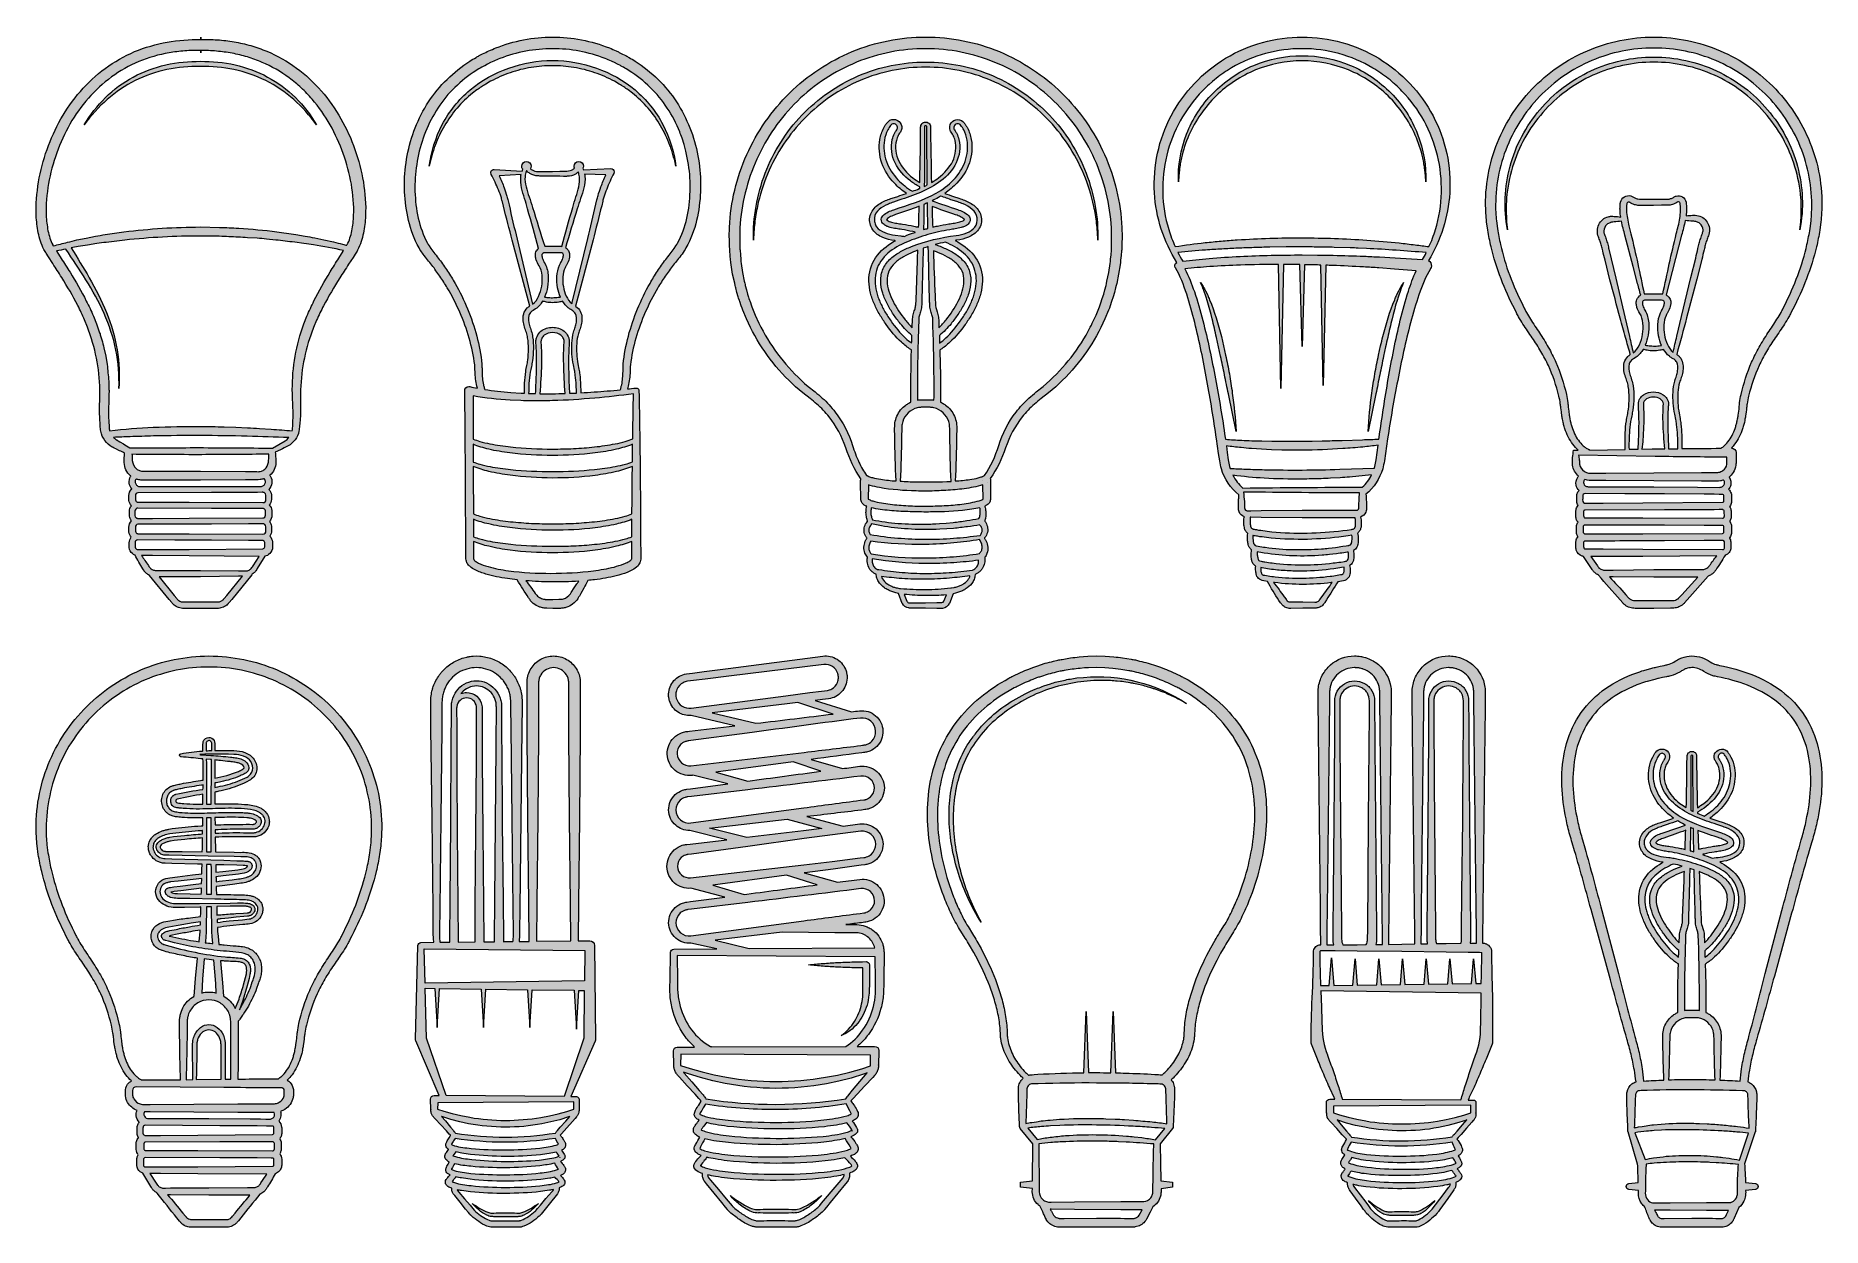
# Model space of a CAD drawing. Header units: inches. Extents: x -1.9 to 13.1, y -14.3 to -4.3.
import ezdxf

# ---------------------------------------------------------------- set-up
doc = ezdxf.new("R2010")
doc.units = ezdxf.units.IN
doc.header["$MEASUREMENT"] = 0
doc.layers.add('Layer 1', color=7, linetype='Continuous')

# ---------------------------------------------------------------- blocks, each defined once
blk = doc.blocks.new('block 2')
at = {"layer": 'Layer 1', "true_color": 0x494546}
h = blk.add_hatch(color=229, dxfattribs=at)
h.dxf.hatch_style = 2
edge = h.paths.add_edge_path()
edge.add_spline(control_points=[(0.846, -5.483), (0.83, -5.39), (0.806, -5.298), (0.775, -5.209), (0.713, -5.03), (0.618, -4.862), (0.493, -4.718), (0.369, -4.574), (0.211, -4.457), (0.035, -4.384), (-0.009, -4.365), (-0.055, -4.35), (-0.1, -4.336), (-0.146, -4.323), (-0.193, -4.313), (-0.239, -4.305), (-0.286, -4.297), (-0.333, -4.29), (-0.38, -4.288), (-0.404, -4.286), (-0.428, -4.285), (-0.451, -4.284), (-0.463, -4.284), (-0.475, -4.284), (-0.487, -4.284), (-0.487, -4.284), (-0.504, -4.284), (-0.504, -4.284), (-0.504, -4.284), (-0.513, -4.284), (-0.513, -4.284), (-0.513, -4.284), (-0.517, -4.284), (-0.517, -4.284), (-0.517, -4.284), (-0.52, -4.284), (-0.52, -4.284), (-0.52, -4.284), (-0.52, -4.284), (-0.52, -4.284), (-0.52, -4.253), (-0.52, -4.262), (-0.52, -4.283), (-0.52, -4.284), (-0.52, -4.284), (-0.521, -4.284), (-0.613, -4.283), (-0.709, -4.291), (-0.802, -4.307), (-0.895, -4.324), (-0.987, -4.35), (-1.075, -4.387), (-1.25, -4.461), (-1.407, -4.577), (-1.531, -4.721), (-1.655, -4.864), (-1.748, -5.032), (-1.811, -5.209), (-1.843, -5.298), (-1.867, -5.389), (-1.882, -5.482), (-1.898, -5.575), (-1.906, -5.67), (-1.902, -5.765), (-1.9, -5.813), (-1.894, -5.86), (-1.885, -5.908), (-1.875, -5.955), (-1.861, -6.003), (-1.837, -6.049), (-1.834, -6.054), (-1.831, -6.06), (-1.827, -6.066), (-1.827, -6.066), (-1.822, -6.074), (-1.822, -6.074), (-1.822, -6.074), (-1.818, -6.081), (-1.818, -6.081), (-1.818, -6.081), (-1.799, -6.11), (-1.799, -6.11), (-1.799, -6.11), (-1.762, -6.168), (-1.762, -6.168), (-1.737, -6.207), (-1.713, -6.245), (-1.688, -6.284), (-1.64, -6.361), (-1.594, -6.439), (-1.553, -6.519), (-1.532, -6.559), (-1.514, -6.6), (-1.496, -6.641), (-1.496, -6.641), (-1.471, -6.703), (-1.471, -6.703), (-1.462, -6.724), (-1.456, -6.745), (-1.448, -6.767), (-1.391, -6.936), (-1.363, -7.115), (-1.368, -7.294), (-1.368, -7.294), (-1.368, -7.328), (-1.368, -7.328), (-1.368, -7.328), (-1.369, -7.344), (-1.369, -7.344), (-1.369, -7.344), (-1.369, -7.362), (-1.369, -7.362), (-1.37, -7.386), (-1.37, -7.41), (-1.369, -7.433), (-1.369, -7.457), (-1.368, -7.48), (-1.366, -7.503), (-1.366, -7.503), (-1.364, -7.538), (-1.364, -7.538), (-1.364, -7.538), (-1.362, -7.556), (-1.362, -7.556), (-1.362, -7.562), (-1.361, -7.569), (-1.359, -7.576), (-1.349, -7.632), (-1.313, -7.682), (-1.264, -7.709), (-1.264, -7.709), (-1.259, -7.711), (-1.259, -7.711), (-1.259, -7.711), (-1.255, -7.713), (-1.255, -7.713), (-1.255, -7.713), (-1.248, -7.717), (-1.248, -7.717), (-1.248, -7.717), (-1.232, -7.725), (-1.232, -7.725), (-1.232, -7.725), (-1.201, -7.74), (-1.201, -7.74), (-1.187, -7.746), (-1.173, -7.752), (-1.159, -7.759), (-1.162, -7.785), (-1.164, -7.813), (-1.163, -7.84), (-1.162, -7.882), (-1.142, -7.923), (-1.11, -7.95), (-1.109, -7.951), (-1.108, -7.952), (-1.107, -7.952), (-1.108, -7.953), (-1.108, -7.954), (-1.109, -7.955), (-1.119, -7.972), (-1.123, -7.993), (-1.121, -8.012), (-1.118, -8.03), (-1.11, -8.047), (-1.099, -8.061), (-1.099, -8.061), (-1.1, -8.062), (-1.101, -8.062), (-1.115, -8.076), (-1.123, -8.096), (-1.123, -8.116), (-1.123, -8.116), (-1.123, -8.135), (-1.123, -8.135), (-1.123, -8.135), (-1.123, -8.145), (-1.123, -8.145), (-1.123, -8.145), (-1.123, -8.15), (-1.123, -8.15), (-1.123, -8.15), (-1.123, -8.157), (-1.123, -8.157), (-1.121, -8.174), (-1.113, -8.19), (-1.102, -8.202), (-1.112, -8.215), (-1.119, -8.232), (-1.119, -8.248), (-1.119, -8.248), (-1.119, -8.268), (-1.119, -8.268), (-1.119, -8.268), (-1.119, -8.277), (-1.119, -8.277), (-1.119, -8.277), (-1.119, -8.282), (-1.119, -8.282), (-1.119, -8.282), (-1.118, -8.289), (-1.118, -8.289), (-1.117, -8.304), (-1.111, -8.317), (-1.102, -8.328), (-1.115, -8.342), (-1.123, -8.362), (-1.123, -8.381), (-1.123, -8.381), (-1.123, -8.4), (-1.123, -8.4), (-1.123, -8.4), (-1.123, -8.41), (-1.123, -8.41), (-1.123, -8.41), (-1.123, -8.415), (-1.123, -8.415), (-1.123, -8.415), (-1.123, -8.422), (-1.123, -8.422), (-1.121, -8.438), (-1.114, -8.454), (-1.103, -8.466), (-1.114, -8.479), (-1.121, -8.496), (-1.121, -8.513), (-1.121, -8.513), (-1.121, -8.532), (-1.121, -8.532), (-1.121, -8.532), (-1.121, -8.542), (-1.121, -8.542), (-1.121, -8.542), (-1.121, -8.547), (-1.121, -8.547), (-1.121, -8.547), (-1.121, -8.554), (-1.121, -8.554), (-1.119, -8.574), (-1.109, -8.592), (-1.094, -8.604), (-1.087, -8.61), (-1.08, -8.613), (-1.072, -8.616), (-1.051, -8.656), (-1.029, -8.695), (-1.006, -8.733), (-1.006, -8.733), (-1.001, -8.741), (-1.001, -8.741), (-1.001, -8.741), (-0.999, -8.743), (-0.999, -8.743), (-0.999, -8.743), (-0.997, -8.746), (-0.997, -8.746), (-0.996, -8.748), (-0.995, -8.75), (-0.994, -8.751), (-0.989, -8.758), (-0.983, -8.765), (-0.976, -8.77), (-0.968, -8.777), (-0.96, -8.783), (-0.951, -8.787), (-0.951, -8.787), (-0.785, -8.989), (-0.785, -8.989), (-0.785, -8.989), (-0.764, -9.015), (-0.764, -9.015), (-0.764, -9.015), (-0.759, -9.021), (-0.759, -9.021), (-0.757, -9.024), (-0.754, -9.027), (-0.752, -9.029), (-0.747, -9.034), (-0.741, -9.039), (-0.735, -9.043), (-0.723, -9.052), (-0.71, -9.058), (-0.695, -9.061), (-0.688, -9.062), (-0.681, -9.063), (-0.674, -9.064), (-0.674, -9.064), (-0.669, -9.064), (-0.669, -9.064), (-0.669, -9.064), (-0.664, -9.064), (-0.664, -9.064), (-0.664, -9.064), (-0.656, -9.064), (-0.656, -9.064), (-0.656, -9.064), (-0.523, -9.064), (-0.523, -9.064), (-0.523, -9.064), (-0.389, -9.064), (-0.389, -9.064), (-0.389, -9.064), (-0.381, -9.064), (-0.381, -9.064), (-0.381, -9.064), (-0.377, -9.064), (-0.377, -9.064), (-0.377, -9.064), (-0.371, -9.064), (-0.371, -9.064), (-0.364, -9.063), (-0.357, -9.062), (-0.35, -9.061), (-0.336, -9.057), (-0.322, -9.051), (-0.31, -9.043), (-0.305, -9.039), (-0.299, -9.034), (-0.294, -9.029), (-0.291, -9.026), (-0.289, -9.024), (-0.287, -9.021), (-0.287, -9.021), (-0.282, -9.015), (-0.282, -9.015), (-0.282, -9.015), (-0.26, -8.989), (-0.26, -8.989), (-0.26, -8.989), (-0.092, -8.782), (-0.092, -8.782), (-0.092, -8.782), (-0.088, -8.777), (-0.088, -8.777), (-0.082, -8.773), (-0.078, -8.77), (-0.073, -8.766), (-0.067, -8.761), (-0.061, -8.754), (-0.056, -8.748), (-0.051, -8.741), (-0.048, -8.735), (-0.045, -8.729), (-0.045, -8.729), (0.018, -8.627), (0.018, -8.627), (0.033, -8.624), (0.048, -8.616), (0.059, -8.604), (0.075, -8.59), (0.084, -8.568), (0.083, -8.547), (0.083, -8.547), (0.083, -8.527), (0.083, -8.527), (0.083, -8.527), (0.083, -8.518), (0.083, -8.518), (0.083, -8.518), (0.083, -8.513), (0.083, -8.513), (0.083, -8.513), (0.082, -8.505), (0.082, -8.505), (0.081, -8.487), (0.072, -8.469), (0.06, -8.457), (0.069, -8.444), (0.074, -8.429), (0.074, -8.414), (0.074, -8.414), (0.073, -8.38), (0.073, -8.38), (0.073, -8.38), (0.073, -8.373), (0.073, -8.373), (0.072, -8.359), (0.066, -8.346), (0.057, -8.335), (0.07, -8.321), (0.078, -8.301), (0.078, -8.282), (0.078, -8.282), (0.078, -8.263), (0.078, -8.263), (0.078, -8.263), (0.078, -8.248), (0.078, -8.248), (0.078, -8.248), (0.077, -8.241), (0.077, -8.241), (0.076, -8.224), (0.068, -8.208), (0.056, -8.196), (0.067, -8.183), (0.073, -8.166), (0.073, -8.15), (0.073, -8.15), (0.073, -8.13), (0.073, -8.13), (0.073, -8.13), (0.073, -8.121), (0.073, -8.121), (0.073, -8.121), (0.073, -8.116), (0.073, -8.116), (0.073, -8.116), (0.073, -8.109), (0.073, -8.109), (0.071, -8.092), (0.063, -8.077), (0.052, -8.065), (0.065, -8.051), (0.074, -8.033), (0.077, -8.013), (0.08, -7.993), (0.076, -7.972), (0.065, -7.955), (0.064, -7.952), (0.062, -7.95), (0.06, -7.947), (0.06, -7.947), (0.061, -7.947), (0.061, -7.946), (0.092, -7.92), (0.111, -7.88), (0.111, -7.839), (0.111, -7.837), (0.112, -7.834), (0.111, -7.832), (0.111, -7.832), (0.111, -7.826), (0.111, -7.826), (0.111, -7.826), (0.111, -7.814), (0.111, -7.814), (0.11, -7.807), (0.11, -7.799), (0.109, -7.791), (0.109, -7.778), (0.107, -7.766), (0.106, -7.753), (0.106, -7.753), (0.151, -7.731), (0.151, -7.731), (0.172, -7.72), (0.192, -7.711), (0.213, -7.7), (0.26, -7.675), (0.295, -7.628), (0.305, -7.575), (0.307, -7.568), (0.307, -7.561), (0.308, -7.555), (0.308, -7.555), (0.31, -7.538), (0.31, -7.538), (0.31, -7.538), (0.313, -7.503), (0.313, -7.503), (0.315, -7.48), (0.317, -7.457), (0.318, -7.433), (0.319, -7.41), (0.319, -7.386), (0.319, -7.363), (0.319, -7.363), (0.318, -7.345), (0.318, -7.345), (0.318, -7.345), (0.318, -7.328), (0.318, -7.328), (0.318, -7.328), (0.318, -7.295), (0.318, -7.295), (0.316, -7.115), (0.345, -6.936), (0.404, -6.768), (0.412, -6.747), (0.419, -6.726), (0.427, -6.705), (0.427, -6.705), (0.453, -6.643), (0.453, -6.643), (0.472, -6.603), (0.49, -6.562), (0.512, -6.522), (0.553, -6.443), (0.599, -6.365), (0.648, -6.288), (0.672, -6.25), (0.697, -6.212), (0.722, -6.173), (0.722, -6.173), (0.759, -6.116), (0.759, -6.116), (0.759, -6.116), (0.778, -6.087), (0.778, -6.087), (0.778, -6.087), (0.782, -6.08), (0.782, -6.08), (0.782, -6.08), (0.788, -6.071), (0.788, -6.071), (0.791, -6.066), (0.795, -6.06), (0.797, -6.054), (0.822, -6.008), (0.836, -5.959), (0.847, -5.911), (0.857, -5.863), (0.862, -5.815), (0.864, -5.767), (0.869, -5.671), (0.861, -5.576), (0.846, -5.483)], knot_values=[0, 0, 0, 0, 1, 1, 1, 2, 2, 2, 3, 3, 3, 4, 4, 4, 5, 5, 5, 6, 6, 6, 7, 7, 7, 8, 8, 8, 9, 9, 9, 10, 10, 10, 11, 11, 11, 12, 12, 12, 13, 13, 13, 14, 14, 14, 15, 15, 15, 16, 16, 16, 17, 17, 17, 18, 18, 18, 19, 19, 19, 20, 20, 20, 21, 21, 21, 22, 22, 22, 23, 23, 23, 24, 24, 24, 25, 25, 25, 26, 26, 26, 27, 27, 27, 28, 28, 28, 29, 29, 29, 30, 30, 30, 31, 31, 31, 32, 32, 32, 33, 33, 33, 34, 34, 34, 35, 35, 35, 36, 36, 36, 37, 37, 37, 38, 38, 38, 39, 39, 39, 40, 40, 40, 41, 41, 41, 42, 42, 42, 43, 43, 43, 44, 44, 44, 45, 45, 45, 46, 46, 46, 47, 47, 47, 48, 48, 48, 49, 49, 49, 50, 50, 50, 51, 51, 51, 52, 52, 52, 53, 53, 53, 54, 54, 54, 55, 55, 55, 56, 56, 56, 57, 57, 57, 58, 58, 58, 59, 59, 59, 60, 60, 60, 61, 61, 61, 62, 62, 62, 63, 63, 63, 64, 64, 64, 65, 65, 65, 66, 66, 66, 67, 67, 67, 68, 68, 68, 69, 69, 69, 70, 70, 70, 71, 71, 71, 72, 72, 72, 73, 73, 73, 74, 74, 74, 75, 75, 75, 76, 76, 76, 77, 77, 77, 78, 78, 78, 79, 79, 79, 80, 80, 80, 81, 81, 81, 82, 82, 82, 83, 83, 83, 84, 84, 84, 85, 85, 85, 86, 86, 86, 87, 87, 87, 88, 88, 88, 89, 89, 89, 90, 90, 90, 91, 91, 91, 92, 92, 92, 93, 93, 93, 94, 94, 94, 95, 95, 95, 96, 96, 96, 97, 97, 97, 98, 98, 98, 99, 99, 99, 100, 100, 100, 101, 101, 101, 102, 102, 102, 103, 103, 103, 104, 104, 104, 105, 105, 105, 106, 106, 106, 107, 107, 107, 108, 108, 108, 109, 109, 109, 110, 110, 110, 111, 111, 111, 112, 112, 112, 113, 113, 113, 114, 114, 114, 115, 115, 115, 116, 116, 116, 117, 117, 117, 118, 118, 118, 119, 119, 119, 120, 120, 120, 121, 121, 121, 122, 122, 122, 123, 123, 123, 124, 124, 124, 125, 125, 125, 126, 126, 126, 127, 127, 127, 128, 128, 128, 129, 129, 129, 130, 130, 130, 131, 131, 131, 132, 132, 132, 133, 133, 133, 134, 134, 134, 135, 135, 135, 136, 136, 136, 137, 137, 137, 138, 138, 138, 139, 139, 139, 140, 140, 140, 141, 141, 141, 142, 142, 142, 143, 143, 143, 144, 144, 144, 145, 145, 145, 146, 146, 146, 147, 147, 147, 148, 148, 148, 149, 149, 149, 150, 150, 150, 151, 151, 151, 152, 152, 152, 153, 153, 153, 154, 154, 154, 155, 155, 155, 156, 156, 156, 157, 157, 157, 158, 158, 158, 159, 159, 159, 160, 160, 160, 161, 161, 161, 162, 162, 162, 163, 163, 163, 164, 164, 164, 165, 165, 165, 166, 166, 166, 167, 167, 167, 168, 168, 168, 169, 169, 169, 170, 170, 170, 171, 171, 171, 172, 172, 172, 172], degree=3, periodic=1)
edge = h.paths.add_edge_path()
edge.add_spline(control_points=[(-1.798, -5.496), (-1.783, -5.409), (-1.76, -5.322), (-1.73, -5.238), (-1.67, -5.07), (-1.581, -4.912), (-1.464, -4.779), (-1.348, -4.645), (-1.203, -4.538), (-1.04, -4.47), (-0.958, -4.436), (-0.873, -4.412), (-0.786, -4.397), (-0.742, -4.39), (-0.698, -4.383), (-0.654, -4.381), (-0.632, -4.378), (-0.61, -4.378), (-0.587, -4.377), (-0.565, -4.377), (-0.543, -4.377), (-0.521, -4.377), (-0.52, -4.377), (-0.52, -4.377), (-0.52, -4.378), (-0.52, -4.399), (-0.52, -4.408), (-0.52, -4.377), (-0.52, -4.377), (-0.519, -4.377), (-0.519, -4.377), (-0.519, -4.377), (-0.517, -4.377), (-0.517, -4.377), (-0.517, -4.377), (-0.513, -4.377), (-0.513, -4.377), (-0.513, -4.377), (-0.504, -4.377), (-0.504, -4.377), (-0.504, -4.377), (-0.488, -4.377), (-0.488, -4.377), (-0.476, -4.377), (-0.465, -4.377), (-0.454, -4.378), (-0.432, -4.379), (-0.41, -4.38), (-0.388, -4.383), (-0.344, -4.386), (-0.3, -4.393), (-0.257, -4.4), (-0.213, -4.409), (-0.17, -4.419), (-0.128, -4.431), (-0.086, -4.445), (-0.045, -4.459), (-0.005, -4.477), (0.076, -4.511), (0.152, -4.555), (0.223, -4.607), (0.258, -4.633), (0.292, -4.661), (0.324, -4.691), (0.356, -4.721), (0.386, -4.753), (0.415, -4.786), (0.53, -4.919), (0.617, -5.077), (0.677, -5.243), (0.707, -5.327), (0.73, -5.413), (0.745, -5.5), (0.76, -5.587), (0.768, -5.676), (0.764, -5.763), (0.762, -5.806), (0.758, -5.85), (0.749, -5.891), (0.741, -5.933), (0.729, -5.973), (0.71, -6.008), (0.709, -6.01), (0.708, -6.012), (0.707, -6.014), (0.695, -6.011), (0.684, -6.008), (0.672, -6.005), (0.646, -5.998), (0.62, -5.991), (0.594, -5.986), (0.594, -5.986), (0.515, -5.968), (0.515, -5.968), (0.515, -5.968), (0.437, -5.951), (0.437, -5.951), (0.41, -5.946), (0.384, -5.941), (0.358, -5.937), (0.358, -5.937), (0.278, -5.923), (0.278, -5.923), (0.278, -5.923), (0.199, -5.911), (0.199, -5.911), (0.172, -5.908), (0.146, -5.903), (0.119, -5.9), (0.013, -5.887), (-0.094, -5.877), (-0.201, -5.87), (-0.255, -5.868), (-0.308, -5.864), (-0.362, -5.863), (-0.362, -5.863), (-0.523, -5.86), (-0.523, -5.86), (-0.737, -5.861), (-0.952, -5.874), (-1.165, -5.901), (-1.165, -5.901), (-1.324, -5.924), (-1.324, -5.924), (-1.35, -5.928), (-1.377, -5.933), (-1.403, -5.938), (-1.403, -5.938), (-1.482, -5.954), (-1.482, -5.954), (-1.482, -5.954), (-1.561, -5.969), (-1.561, -5.969), (-1.587, -5.975), (-1.613, -5.982), (-1.639, -5.988), (-1.679, -5.998), (-1.719, -6.008), (-1.759, -6.018), (-1.76, -6.016), (-1.762, -6.013), (-1.763, -6.01), (-1.782, -5.974), (-1.794, -5.933), (-1.803, -5.891), (-1.811, -5.849), (-1.816, -5.805), (-1.818, -5.761), (-1.821, -5.673), (-1.813, -5.584), (-1.798, -5.496)], knot_values=[0, 0, 0, 0, 1, 1, 1, 2, 2, 2, 3, 3, 3, 4, 4, 4, 5, 5, 5, 6, 6, 6, 7, 7, 7, 8, 8, 8, 9, 9, 9, 10, 10, 10, 11, 11, 11, 12, 12, 12, 13, 13, 13, 14, 14, 14, 15, 15, 15, 16, 16, 16, 17, 17, 17, 18, 18, 18, 19, 19, 19, 20, 20, 20, 21, 21, 21, 22, 22, 22, 23, 23, 23, 24, 24, 24, 25, 25, 25, 26, 26, 26, 27, 27, 27, 28, 28, 28, 29, 29, 29, 30, 30, 30, 31, 31, 31, 32, 32, 32, 33, 33, 33, 34, 34, 34, 35, 35, 35, 36, 36, 36, 37, 37, 37, 38, 38, 38, 39, 39, 39, 40, 40, 40, 41, 41, 41, 42, 42, 42, 43, 43, 43, 44, 44, 44, 45, 45, 45, 46, 46, 46, 47, 47, 47, 48, 48, 48, 49, 49, 49, 50, 50, 50, 50], degree=3, periodic=1)
edge = h.paths.add_edge_path()
edge.add_spline(control_points=[(0.018, -7.896), (0.009, -7.903), (-0.001, -7.909), (-0.011, -7.912), (-0.011, -7.912), (-0.02, -7.914), (-0.02, -7.914), (-0.02, -7.914), (-0.028, -7.915), (-0.028, -7.915), (-0.028, -7.915), (-0.037, -7.916), (-0.037, -7.916), (-0.037, -7.916), (-0.048, -7.915), (-0.048, -7.915), (-0.048, -7.915), (-0.143, -7.915), (-0.143, -7.915), (-0.143, -7.915), (-0.523, -7.912), (-0.523, -7.912), (-0.523, -7.912), (-0.902, -7.911), (-0.902, -7.911), (-0.902, -7.911), (-0.997, -7.911), (-0.997, -7.911), (-0.997, -7.911), (-1.009, -7.911), (-1.009, -7.911), (-1.009, -7.911), (-1.017, -7.911), (-1.017, -7.911), (-1.017, -7.911), (-1.025, -7.909), (-1.025, -7.909), (-1.025, -7.909), (-1.033, -7.907), (-1.033, -7.907), (-1.043, -7.904), (-1.052, -7.899), (-1.06, -7.892), (-1.105, -7.856), (-1.095, -7.783), (-1.098, -7.77), (-0.902, -7.772), (-0.707, -7.773), (-0.511, -7.773), (-0.324, -7.772), (-0.136, -7.771), (0.052, -7.769), (0.052, -7.776), (0.051, -7.784), (0.051, -7.791), (0.051, -7.791), (0.048, -7.837), (0.048, -7.837), (0.046, -7.86), (0.035, -7.881), (0.018, -7.896)], knot_values=[0, 0, 0, 0, 1, 1, 1, 2, 2, 2, 3, 3, 3, 4, 4, 4, 5, 5, 5, 6, 6, 6, 7, 7, 7, 8, 8, 8, 9, 9, 9, 10, 10, 10, 11, 11, 11, 12, 12, 12, 13, 13, 13, 14, 14, 14, 15, 15, 15, 16, 16, 16, 17, 17, 17, 18, 18, 18, 19, 19, 19, 20, 20, 20, 20], degree=3, periodic=1)
edge = h.paths.add_edge_path()
edge.add_spline(control_points=[(-1.042, -8.571), (-1.042, -8.571), (-1.047, -8.571), (-1.047, -8.571), (-1.047, -8.571), (-1.049, -8.571), (-1.049, -8.571), (-1.051, -8.571), (-1.052, -8.57), (-1.054, -8.57), (-1.057, -8.569), (-1.06, -8.567), (-1.062, -8.565), (-1.067, -8.561), (-1.07, -8.555), (-1.071, -8.549), (-1.071, -8.548), (-1.071, -8.548), (-1.071, -8.547), (-1.071, -8.547), (-1.071, -8.542), (-1.071, -8.542), (-1.071, -8.542), (-1.071, -8.532), (-1.071, -8.532), (-1.071, -8.532), (-1.071, -8.513), (-1.071, -8.513), (-1.072, -8.5), (-1.06, -8.488), (-1.047, -8.489), (-1.047, -8.489), (-0.738, -8.49), (-0.738, -8.49), (-0.738, -8.49), (-0.429, -8.492), (-0.429, -8.492), (-0.429, -8.492), (-0.119, -8.494), (-0.119, -8.494), (-0.119, -8.494), (-0.004, -8.495), (-0.004, -8.495), (-0.004, -8.495), (0.001, -8.495), (0.001, -8.495), (0.002, -8.495), (0.003, -8.495), (0.003, -8.495), (0.004, -8.496), (0.005, -8.496), (0.006, -8.496), (0.009, -8.497), (0.011, -8.498), (0.012, -8.499), (0.016, -8.502), (0.018, -8.507), (0.018, -8.511), (0.018, -8.511), (0.018, -8.547), (0.018, -8.547), (0.018, -8.555), (0.01, -8.564), (0.002, -8.563), (0.002, -8.563), (-0.617, -8.569), (-0.617, -8.569), (-0.617, -8.569), (-0.926, -8.571), (-0.926, -8.571), (-0.926, -8.571), (-1.003, -8.571), (-1.003, -8.571), (-1.003, -8.571), (-1.042, -8.571), (-1.042, -8.571)], knot_values=[0, 0, 0, 0, 1, 1, 1, 2, 2, 2, 3, 3, 3, 4, 4, 4, 5, 5, 5, 6, 6, 6, 7, 7, 7, 8, 8, 8, 9, 9, 9, 10, 10, 10, 11, 11, 11, 12, 12, 12, 13, 13, 13, 14, 14, 14, 15, 15, 15, 16, 16, 16, 17, 17, 17, 18, 18, 18, 19, 19, 19, 20, 20, 20, 21, 21, 21, 22, 22, 22, 23, 23, 23, 24, 24, 24, 25, 25, 25, 25], degree=3, periodic=1)
edge = h.paths.add_edge_path()
edge.add_spline(control_points=[(-1.069, -8.381), (-1.069, -8.369), (-1.059, -8.358), (-1.047, -8.358), (-1.047, -8.358), (-0.429, -8.356), (-0.429, -8.356), (-0.429, -8.356), (-0.119, -8.355), (-0.119, -8.355), (-0.119, -8.355), (-0.042, -8.355), (-0.042, -8.355), (-0.042, -8.355), (-0.004, -8.354), (-0.004, -8.354), (-0.004, -8.354), (0.001, -8.354), (0.001, -8.354), (0.001, -8.354), (0.004, -8.354), (0.004, -8.354), (0.006, -8.355), (0.007, -8.355), (0.009, -8.355), (0.012, -8.356), (0.015, -8.358), (0.018, -8.36), (0.024, -8.364), (0.027, -8.371), (0.028, -8.378), (0.028, -8.378), (0.028, -8.38), (0.028, -8.38), (0.028, -8.38), (0.028, -8.414), (0.028, -8.414), (0.028, -8.428), (0.015, -8.441), (0.002, -8.441), (0.002, -8.441), (-0.617, -8.438), (-0.617, -8.438), (-0.617, -8.438), (-0.926, -8.437), (-0.926, -8.437), (-0.926, -8.437), (-1.042, -8.437), (-1.042, -8.437), (-1.042, -8.437), (-1.047, -8.437), (-1.047, -8.437), (-1.047, -8.437), (-1.049, -8.436), (-1.049, -8.436), (-1.05, -8.436), (-1.052, -8.436), (-1.053, -8.436), (-1.056, -8.435), (-1.058, -8.433), (-1.061, -8.431), (-1.065, -8.428), (-1.068, -8.422), (-1.069, -8.417), (-1.069, -8.416), (-1.069, -8.415), (-1.069, -8.415), (-1.069, -8.415), (-1.069, -8.41), (-1.069, -8.41), (-1.069, -8.41), (-1.069, -8.4), (-1.069, -8.4), (-1.069, -8.4), (-1.069, -8.381), (-1.069, -8.381)], knot_values=[0, 0, 0, 0, 1, 1, 1, 2, 2, 2, 3, 3, 3, 4, 4, 4, 5, 5, 5, 6, 6, 6, 7, 7, 7, 8, 8, 8, 9, 9, 9, 10, 10, 10, 11, 11, 11, 12, 12, 12, 13, 13, 13, 14, 14, 14, 15, 15, 15, 16, 16, 16, 17, 17, 17, 18, 18, 18, 19, 19, 19, 20, 20, 20, 21, 21, 21, 22, 22, 22, 23, 23, 23, 24, 24, 24, 25, 25, 25, 25], degree=3, periodic=1)
edge = h.paths.add_edge_path()
edge.add_spline(control_points=[(-1.047, -8.222), (-1.047, -8.222), (-0.429, -8.224), (-0.429, -8.224), (-0.429, -8.224), (-0.119, -8.225), (-0.119, -8.225), (-0.119, -8.225), (-0.004, -8.226), (-0.004, -8.226), (-0.004, -8.226), (0.001, -8.226), (0.001, -8.226), (0.001, -8.226), (0.004, -8.226), (0.004, -8.226), (0.005, -8.226), (0.007, -8.226), (0.008, -8.227), (0.011, -8.228), (0.013, -8.229), (0.016, -8.231), (0.02, -8.235), (0.023, -8.24), (0.024, -8.246), (0.024, -8.247), (0.024, -8.247), (0.024, -8.248), (0.024, -8.248), (0.024, -8.263), (0.024, -8.263), (0.024, -8.263), (0.023, -8.282), (0.023, -8.282), (0.024, -8.294), (0.013, -8.304), (0.002, -8.304), (0.002, -8.304), (-0.617, -8.307), (-0.617, -8.307), (-0.617, -8.307), (-0.926, -8.308), (-0.926, -8.308), (-0.926, -8.308), (-1.003, -8.308), (-1.003, -8.308), (-1.003, -8.308), (-1.042, -8.308), (-1.042, -8.308), (-1.042, -8.308), (-1.047, -8.308), (-1.047, -8.308), (-1.047, -8.308), (-1.049, -8.308), (-1.049, -8.308), (-1.051, -8.308), (-1.053, -8.308), (-1.054, -8.307), (-1.058, -8.306), (-1.061, -8.305), (-1.063, -8.302), (-1.069, -8.298), (-1.072, -8.292), (-1.073, -8.285), (-1.073, -8.285), (-1.073, -8.282), (-1.073, -8.282), (-1.073, -8.282), (-1.073, -8.277), (-1.073, -8.277), (-1.073, -8.277), (-1.073, -8.268), (-1.073, -8.268), (-1.073, -8.268), (-1.073, -8.248), (-1.073, -8.248), (-1.074, -8.234), (-1.061, -8.221), (-1.047, -8.222)], knot_values=[0, 0, 0, 0, 1, 1, 1, 2, 2, 2, 3, 3, 3, 4, 4, 4, 5, 5, 5, 6, 6, 6, 7, 7, 7, 8, 8, 8, 9, 9, 9, 10, 10, 10, 11, 11, 11, 12, 12, 12, 13, 13, 13, 14, 14, 14, 15, 15, 15, 16, 16, 16, 17, 17, 17, 18, 18, 18, 19, 19, 19, 20, 20, 20, 21, 21, 21, 22, 22, 22, 23, 23, 23, 24, 24, 24, 25, 25, 25, 26, 26, 26, 26], degree=3, periodic=1)
edge = h.paths.add_edge_path()
edge.add_spline(control_points=[(0.028, -8.121), (0.028, -8.121), (0.028, -8.13), (0.028, -8.13), (0.028, -8.13), (0.028, -8.15), (0.028, -8.15), (0.029, -8.164), (0.016, -8.177), (0.002, -8.176), (0.002, -8.176), (-0.617, -8.173), (-0.617, -8.173), (-0.617, -8.173), (-0.926, -8.172), (-0.926, -8.172), (-0.926, -8.172), (-1.003, -8.172), (-1.003, -8.172), (-1.003, -8.172), (-1.042, -8.172), (-1.042, -8.172), (-1.042, -8.172), (-1.047, -8.172), (-1.047, -8.172), (-1.047, -8.172), (-1.049, -8.172), (-1.049, -8.172), (-1.05, -8.172), (-1.052, -8.171), (-1.053, -8.171), (-1.056, -8.17), (-1.058, -8.169), (-1.061, -8.167), (-1.065, -8.163), (-1.068, -8.158), (-1.069, -8.152), (-1.069, -8.151), (-1.069, -8.151), (-1.069, -8.15), (-1.069, -8.15), (-1.069, -8.145), (-1.069, -8.145), (-1.069, -8.145), (-1.069, -8.135), (-1.069, -8.135), (-1.069, -8.135), (-1.069, -8.116), (-1.069, -8.116), (-1.069, -8.104), (-1.059, -8.093), (-1.047, -8.094), (-1.047, -8.094), (-0.429, -8.091), (-0.429, -8.091), (-0.429, -8.091), (-0.119, -8.09), (-0.119, -8.09), (-0.119, -8.09), (-0.042, -8.09), (-0.042, -8.09), (-0.042, -8.09), (-0.004, -8.089), (-0.004, -8.089), (-0.004, -8.089), (0.001, -8.089), (0.001, -8.089), (0.001, -8.089), (0.004, -8.09), (0.004, -8.09), (0.006, -8.09), (0.007, -8.09), (0.009, -8.09), (0.012, -8.091), (0.016, -8.093), (0.018, -8.095), (0.024, -8.1), (0.027, -8.106), (0.028, -8.113), (0.028, -8.113), (0.028, -8.116), (0.028, -8.116), (0.028, -8.116), (0.028, -8.121), (0.028, -8.121)], knot_values=[0, 0, 0, 0, 1, 1, 1, 2, 2, 2, 3, 3, 3, 4, 4, 4, 5, 5, 5, 6, 6, 6, 7, 7, 7, 8, 8, 8, 9, 9, 9, 10, 10, 10, 11, 11, 11, 12, 12, 12, 13, 13, 13, 14, 14, 14, 15, 15, 15, 16, 16, 16, 17, 17, 17, 18, 18, 18, 19, 19, 19, 20, 20, 20, 21, 21, 21, 22, 22, 22, 23, 23, 23, 24, 24, 24, 25, 25, 25, 26, 26, 26, 27, 27, 27, 28, 28, 28, 28], degree=3, periodic=1)
edge = h.paths.add_edge_path()
edge.add_spline(control_points=[(-0.302, -8.955), (-0.302, -8.955), (-0.323, -8.981), (-0.323, -8.981), (-0.323, -8.981), (-0.328, -8.987), (-0.328, -8.987), (-0.329, -8.989), (-0.331, -8.99), (-0.332, -8.992), (-0.335, -8.994), (-0.338, -8.997), (-0.341, -8.999), (-0.347, -9.003), (-0.355, -9.007), (-0.362, -9.008), (-0.366, -9.009), (-0.37, -9.01), (-0.374, -9.01), (-0.374, -9.01), (-0.377, -9.01), (-0.377, -9.01), (-0.377, -9.01), (-0.381, -9.01), (-0.381, -9.01), (-0.381, -9.01), (-0.389, -9.01), (-0.389, -9.01), (-0.389, -9.01), (-0.656, -9.01), (-0.656, -9.01), (-0.656, -9.01), (-0.664, -9.01), (-0.664, -9.01), (-0.664, -9.01), (-0.669, -9.01), (-0.669, -9.01), (-0.669, -9.01), (-0.672, -9.01), (-0.672, -9.01), (-0.676, -9.01), (-0.679, -9.009), (-0.683, -9.008), (-0.691, -9.007), (-0.698, -9.003), (-0.704, -8.999), (-0.707, -8.997), (-0.71, -8.994), (-0.713, -8.991), (-0.714, -8.99), (-0.716, -8.989), (-0.717, -8.987), (-0.717, -8.987), (-0.722, -8.981), (-0.722, -8.981), (-0.722, -8.981), (-0.743, -8.955), (-0.743, -8.955), (-0.743, -8.955), (-0.87, -8.799), (-0.87, -8.799), (-0.87, -8.799), (-0.844, -8.799), (-0.844, -8.799), (-0.844, -8.799), (-0.523, -8.798), (-0.523, -8.798), (-0.523, -8.798), (-0.202, -8.795), (-0.202, -8.795), (-0.202, -8.795), (-0.17, -8.795), (-0.17, -8.795), (-0.17, -8.795), (-0.302, -8.955), (-0.302, -8.955)], knot_values=[0, 0, 0, 0, 1, 1, 1, 2, 2, 2, 3, 3, 3, 4, 4, 4, 5, 5, 5, 6, 6, 6, 7, 7, 7, 8, 8, 8, 9, 9, 9, 10, 10, 10, 11, 11, 11, 12, 12, 12, 13, 13, 13, 14, 14, 14, 15, 15, 15, 16, 16, 16, 17, 17, 17, 18, 18, 18, 19, 19, 19, 20, 20, 20, 21, 21, 21, 22, 22, 22, 23, 23, 23, 24, 24, 24, 25, 25, 25, 25], degree=3, periodic=1)
edge = h.paths.add_edge_path()
edge.add_spline(control_points=[(-0.08, -8.707), (-0.083, -8.713), (-0.087, -8.719), (-0.09, -8.722), (-0.093, -8.727), (-0.097, -8.73), (-0.101, -8.734), (-0.109, -8.74), (-0.118, -8.745), (-0.128, -8.748), (-0.133, -8.749), (-0.138, -8.75), (-0.143, -8.75), (-0.147, -8.75), (-0.155, -8.75), (-0.162, -8.75), (-0.162, -8.75), (-0.202, -8.749), (-0.202, -8.749), (-0.202, -8.749), (-0.523, -8.746), (-0.523, -8.746), (-0.523, -8.746), (-0.844, -8.745), (-0.844, -8.745), (-0.844, -8.745), (-0.884, -8.745), (-0.884, -8.745), (-0.89, -8.745), (-0.898, -8.745), (-0.902, -8.745), (-0.907, -8.745), (-0.911, -8.744), (-0.916, -8.743), (-0.925, -8.74), (-0.933, -8.735), (-0.941, -8.729), (-0.944, -8.726), (-0.948, -8.723), (-0.951, -8.719), (-0.951, -8.718), (-0.952, -8.717), (-0.953, -8.716), (-0.953, -8.716), (-0.954, -8.715), (-0.954, -8.715), (-0.954, -8.715), (-0.955, -8.712), (-0.955, -8.712), (-0.955, -8.712), (-0.96, -8.704), (-0.96, -8.704), (-0.979, -8.676), (-0.998, -8.648), (-1.018, -8.621), (-1.018, -8.621), (-1.003, -8.621), (-1.003, -8.621), (-1.003, -8.621), (-0.926, -8.621), (-0.926, -8.621), (-0.926, -8.621), (-0.617, -8.623), (-0.617, -8.623), (-0.617, -8.623), (-0.028, -8.628), (-0.028, -8.628), (-0.028, -8.628), (-0.08, -8.707), (-0.08, -8.707)], knot_values=[0, 0, 0, 0, 1, 1, 1, 2, 2, 2, 3, 3, 3, 4, 4, 4, 5, 5, 5, 6, 6, 6, 7, 7, 7, 8, 8, 8, 9, 9, 9, 10, 10, 10, 11, 11, 11, 12, 12, 12, 13, 13, 13, 14, 14, 14, 15, 15, 15, 16, 16, 16, 17, 17, 17, 18, 18, 18, 19, 19, 19, 20, 20, 20, 21, 21, 21, 22, 22, 22, 23, 23, 23, 23], degree=3, periodic=1)
edge = h.paths.add_edge_path()
edge.add_spline(control_points=[(0.023, -8.006), (0.022, -8.014), (0.018, -8.022), (0.012, -8.028), (0.006, -8.034), (-0.002, -8.038), (-0.01, -8.039), (-0.011, -8.039), (-0.013, -8.039), (-0.014, -8.04), (-0.014, -8.04), (-0.018, -8.04), (-0.018, -8.04), (-0.018, -8.04), (-0.028, -8.04), (-0.028, -8.04), (-0.028, -8.04), (-0.05, -8.04), (-0.05, -8.04), (-0.05, -8.04), (-0.093, -8.04), (-0.093, -8.04), (-0.093, -8.04), (-0.179, -8.04), (-0.179, -8.04), (-0.179, -8.04), (-0.523, -8.04), (-0.523, -8.04), (-0.523, -8.04), (-0.867, -8.041), (-0.867, -8.041), (-0.867, -8.041), (-0.953, -8.041), (-0.953, -8.041), (-0.953, -8.041), (-0.996, -8.041), (-0.996, -8.041), (-0.996, -8.041), (-1.018, -8.041), (-1.018, -8.041), (-1.018, -8.041), (-1.028, -8.041), (-1.028, -8.041), (-1.03, -8.041), (-1.031, -8.041), (-1.032, -8.041), (-1.033, -8.041), (-1.034, -8.041), (-1.035, -8.041), (-1.044, -8.04), (-1.052, -8.035), (-1.059, -8.029), (-1.065, -8.023), (-1.069, -8.015), (-1.07, -8.006), (-1.072, -7.996), (-1.069, -7.986), (-1.063, -7.978), (-1.061, -7.979), (-1.058, -7.98), (-1.055, -7.981), (-1.05, -7.982), (-1.045, -7.983), (-1.04, -7.984), (-1.035, -7.985), (-1.029, -7.986), (-1.024, -7.987), (-1.019, -7.987), (-1.013, -7.987), (-1.009, -7.987), (-1.009, -7.987), (-0.997, -7.987), (-0.997, -7.987), (-0.997, -7.987), (-0.902, -7.987), (-0.902, -7.987), (-0.902, -7.987), (-0.523, -7.986), (-0.523, -7.986), (-0.523, -7.986), (-0.143, -7.984), (-0.143, -7.984), (-0.143, -7.984), (-0.048, -7.983), (-0.048, -7.983), (-0.048, -7.983), (-0.037, -7.983), (-0.037, -7.983), (-0.037, -7.983), (-0.022, -7.982), (-0.022, -7.982), (-0.017, -7.981), (-0.012, -7.981), (-0.007, -7.98), (-0.002, -7.979), (0.003, -7.977), (0.008, -7.976), (0.01, -7.975), (0.012, -7.975), (0.014, -7.974), (0.021, -7.983), (0.025, -7.995), (0.023, -8.006)], knot_values=[0, 0, 0, 0, 1, 1, 1, 2, 2, 2, 3, 3, 3, 4, 4, 4, 5, 5, 5, 6, 6, 6, 7, 7, 7, 8, 8, 8, 9, 9, 9, 10, 10, 10, 11, 11, 11, 12, 12, 12, 13, 13, 13, 14, 14, 14, 15, 15, 15, 16, 16, 16, 17, 17, 17, 18, 18, 18, 19, 19, 19, 20, 20, 20, 21, 21, 21, 22, 22, 22, 23, 23, 23, 24, 24, 24, 25, 25, 25, 26, 26, 26, 27, 27, 27, 28, 28, 28, 29, 29, 29, 30, 30, 30, 31, 31, 31, 32, 32, 32, 33, 33, 33, 34, 34, 34, 34], degree=3, periodic=1)
edge = h.paths.add_edge_path()
edge.add_spline(control_points=[(0.188, -7.657), (0.188, -7.657), (0.082, -7.718), (0.082, -7.718), (0.081, -7.718), (0.081, -7.718), (0.08, -7.718), (-0.124, -7.716), (-0.329, -7.714), (-0.535, -7.714), (-0.729, -7.714), (-0.923, -7.715), (-1.116, -7.716), (-1.134, -7.704), (-1.152, -7.693), (-1.17, -7.682), (-1.17, -7.682), (-1.2, -7.664), (-1.2, -7.664), (-1.2, -7.664), (-1.214, -7.656), (-1.214, -7.656), (-1.214, -7.656), (-1.222, -7.651), (-1.222, -7.651), (-1.222, -7.651), (-1.226, -7.649), (-1.226, -7.649), (-1.226, -7.649), (-1.229, -7.647), (-1.229, -7.647), (-1.237, -7.642), (-1.245, -7.635), (-1.253, -7.628), (-1.206, -7.626), (-1.16, -7.623), (-1.114, -7.622), (-1.081, -7.62), (-1.048, -7.619), (-1.015, -7.619), (-0.983, -7.617), (-0.95, -7.617), (-0.917, -7.616), (-0.786, -7.613), (-0.654, -7.612), (-0.523, -7.612), (-0.392, -7.613), (-0.26, -7.614), (-0.129, -7.618), (-0.012, -7.621), (0.104, -7.625), (0.22, -7.63), (0.211, -7.64), (0.2, -7.649), (0.188, -7.657)], knot_values=[0, 0, 0, 0, 1, 1, 1, 2, 2, 2, 3, 3, 3, 4, 4, 4, 5, 5, 5, 6, 6, 6, 7, 7, 7, 8, 8, 8, 9, 9, 9, 10, 10, 10, 11, 11, 11, 12, 12, 12, 13, 13, 13, 14, 14, 14, 15, 15, 15, 16, 16, 16, 17, 17, 17, 18, 18, 18, 18], degree=3, periodic=1)
edge = h.paths.add_edge_path()
edge.add_spline(control_points=[(0.64, -6.121), (0.615, -6.16), (0.591, -6.199), (0.567, -6.238), (0.519, -6.317), (0.472, -6.398), (0.431, -6.481), (0.41, -6.523), (0.391, -6.566), (0.372, -6.609), (0.372, -6.609), (0.347, -6.675), (0.347, -6.675), (0.338, -6.696), (0.332, -6.719), (0.324, -6.741), (0.266, -6.92), (0.242, -7.11), (0.251, -7.296), (0.252, -7.344), (0.256, -7.387), (0.256, -7.432), (0.256, -7.454), (0.255, -7.477), (0.254, -7.5), (0.254, -7.5), (0.253, -7.533), (0.253, -7.533), (0.253, -7.533), (0.252, -7.55), (0.252, -7.55), (0.251, -7.555), (0.251, -7.56), (0.25, -7.565), (0.25, -7.568), (0.249, -7.57), (0.248, -7.573), (0.19, -7.568), (0.131, -7.563), (0.072, -7.559), (0.072, -7.559), (-0.027, -7.552), (-0.027, -7.552), (-0.06, -7.55), (-0.093, -7.548), (-0.126, -7.547), (-0.126, -7.547), (-0.225, -7.542), (-0.225, -7.542), (-0.225, -7.542), (-0.324, -7.539), (-0.324, -7.539), (-0.39, -7.537), (-0.456, -7.537), (-0.523, -7.536), (-0.655, -7.535), (-0.787, -7.538), (-0.919, -7.543), (-1.041, -7.549), (-1.163, -7.557), (-1.285, -7.572), (-1.286, -7.569), (-1.286, -7.566), (-1.287, -7.563), (-1.288, -7.558), (-1.288, -7.554), (-1.289, -7.549), (-1.289, -7.549), (-1.29, -7.532), (-1.29, -7.532), (-1.29, -7.532), (-1.292, -7.499), (-1.292, -7.499), (-1.293, -7.476), (-1.294, -7.454), (-1.295, -7.432), (-1.295, -7.409), (-1.295, -7.387), (-1.294, -7.365), (-1.294, -7.365), (-1.293, -7.348), (-1.293, -7.348), (-1.293, -7.348), (-1.293, -7.331), (-1.293, -7.331), (-1.293, -7.331), (-1.292, -7.296), (-1.292, -7.296), (-1.292, -7.296), (-1.291, -7.261), (-1.291, -7.261), (-1.291, -7.261), (-1.29, -7.243), (-1.29, -7.243), (-1.29, -7.237), (-1.291, -7.231), (-1.291, -7.225), (-1.291, -7.225), (-1.293, -7.155), (-1.293, -7.155), (-1.293, -7.155), (-1.294, -7.138), (-1.294, -7.138), (-1.294, -7.138), (-1.295, -7.12), (-1.295, -7.12), (-1.295, -7.12), (-1.299, -7.085), (-1.299, -7.085), (-1.301, -7.062), (-1.303, -7.038), (-1.307, -7.015), (-1.307, -7.015), (-1.318, -6.945), (-1.318, -6.945), (-1.318, -6.945), (-1.333, -6.876), (-1.333, -6.876), (-1.337, -6.853), (-1.345, -6.831), (-1.351, -6.808), (-1.351, -6.808), (-1.361, -6.774), (-1.361, -6.774), (-1.364, -6.763), (-1.368, -6.752), (-1.372, -6.741), (-1.38, -6.719), (-1.386, -6.696), (-1.395, -6.675), (-1.395, -6.675), (-1.421, -6.609), (-1.421, -6.609), (-1.44, -6.566), (-1.459, -6.524), (-1.481, -6.482), (-1.523, -6.399), (-1.57, -6.319), (-1.618, -6.24), (-1.643, -6.201), (-1.667, -6.162), (-1.692, -6.124), (-1.692, -6.124), (-1.729, -6.066), (-1.729, -6.066), (-1.729, -6.066), (-1.732, -6.061), (-1.732, -6.061), (-1.706, -6.056), (-1.68, -6.051), (-1.653, -6.046), (-1.596, -6.131), (-1.539, -6.216), (-1.485, -6.303), (-1.428, -6.394), (-1.375, -6.488), (-1.332, -6.587), (-1.288, -6.685), (-1.254, -6.788), (-1.233, -6.894), (-1.212, -6.999), (-1.204, -7.108), (-1.207, -7.216), (-1.2, -7.108), (-1.205, -6.999), (-1.223, -6.892), (-1.24, -6.784), (-1.271, -6.679), (-1.312, -6.578), (-1.352, -6.477), (-1.402, -6.38), (-1.457, -6.286), (-1.505, -6.201), (-1.557, -6.119), (-1.608, -6.036), (-1.589, -6.032), (-1.569, -6.028), (-1.55, -6.025), (-1.55, -6.025), (-1.471, -6.013), (-1.471, -6.013), (-1.471, -6.013), (-1.393, -6), (-1.393, -6), (-1.367, -5.996), (-1.341, -5.991), (-1.314, -5.989), (-1.314, -5.989), (-1.157, -5.97), (-1.157, -5.97), (-0.946, -5.948), (-0.734, -5.936), (-0.523, -5.936), (-0.523, -5.936), (-0.364, -5.938), (-0.364, -5.938), (-0.311, -5.94), (-0.258, -5.943), (-0.205, -5.945), (-0.179, -5.946), (-0.153, -5.948), (-0.126, -5.95), (-0.126, -5.95), (-0.047, -5.955), (-0.047, -5.955), (-0.021, -5.957), (0.006, -5.959), (0.032, -5.962), (0.032, -5.962), (0.111, -5.97), (0.111, -5.97), (0.164, -5.975), (0.216, -5.982), (0.269, -5.988), (0.269, -5.988), (0.347, -5.999), (0.347, -5.999), (0.374, -6.003), (0.4, -6.006), (0.426, -6.011), (0.511, -6.024), (0.596, -6.04), (0.68, -6.058), (0.68, -6.058), (0.677, -6.063), (0.677, -6.063), (0.677, -6.063), (0.64, -6.121), (0.64, -6.121)], knot_values=[0, 0, 0, 0, 1, 1, 1, 2, 2, 2, 3, 3, 3, 4, 4, 4, 5, 5, 5, 6, 6, 6, 7, 7, 7, 8, 8, 8, 9, 9, 9, 10, 10, 10, 11, 11, 11, 12, 12, 12, 13, 13, 13, 14, 14, 14, 15, 15, 15, 16, 16, 16, 17, 17, 17, 18, 18, 18, 19, 19, 19, 20, 20, 20, 21, 21, 21, 22, 22, 22, 23, 23, 23, 24, 24, 24, 25, 25, 25, 26, 26, 26, 27, 27, 27, 28, 28, 28, 29, 29, 29, 30, 30, 30, 31, 31, 31, 32, 32, 32, 33, 33, 33, 34, 34, 34, 35, 35, 35, 36, 36, 36, 37, 37, 37, 38, 38, 38, 39, 39, 39, 40, 40, 40, 41, 41, 41, 42, 42, 42, 43, 43, 43, 44, 44, 44, 45, 45, 45, 46, 46, 46, 47, 47, 47, 48, 48, 48, 49, 49, 49, 50, 50, 50, 51, 51, 51, 52, 52, 52, 53, 53, 53, 54, 54, 54, 55, 55, 55, 56, 56, 56, 57, 57, 57, 58, 58, 58, 59, 59, 59, 60, 60, 60, 61, 61, 61, 62, 62, 62, 63, 63, 63, 64, 64, 64, 65, 65, 65, 66, 66, 66, 67, 67, 67, 68, 68, 68, 69, 69, 69, 70, 70, 70, 71, 71, 71, 72, 72, 72, 73, 73, 73, 74, 74, 74, 75, 75, 75, 76, 76, 76, 76], degree=3, periodic=1)
h = blk.add_hatch(color=229, dxfattribs=at)
h.dxf.hatch_style = 2
edge = h.paths.add_edge_path()
edge.add_spline(control_points=[(-1.306, -4.789), (-1.235, -4.726), (-1.156, -4.672), (-1.071, -4.63), (-0.987, -4.588), (-0.897, -4.557), (-0.804, -4.538), (-0.712, -4.518), (-0.618, -4.51), (-0.523, -4.511), (-0.428, -4.51), (-0.333, -4.518), (-0.241, -4.538), (-0.149, -4.557), (-0.059, -4.588), (0.026, -4.63), (0.11, -4.672), (0.189, -4.726), (0.261, -4.789), (0.332, -4.851), (0.396, -4.924), (0.452, -5.001), (0.404, -4.918), (0.344, -4.841), (0.275, -4.773), (0.206, -4.705), (0.127, -4.646), (0.041, -4.6), (-0.044, -4.553), (-0.137, -4.519), (-0.232, -4.498), (-0.328, -4.476), (-0.426, -4.468), (-0.523, -4.468), (-0.62, -4.468), (-0.718, -4.476), (-0.813, -4.498), (-0.908, -4.519), (-1.001, -4.553), (-1.087, -4.6), (-1.173, -4.646), (-1.251, -4.705), (-1.321, -4.773), (-1.389, -4.841), (-1.449, -4.918), (-1.498, -5.001), (-1.441, -4.924), (-1.377, -4.851), (-1.306, -4.789)], knot_values=[0, 0, 0, 0, 1, 1, 1, 2, 2, 2, 3, 3, 3, 4, 4, 4, 5, 5, 5, 6, 6, 6, 7, 7, 7, 8, 8, 8, 9, 9, 9, 10, 10, 10, 11, 11, 11, 12, 12, 12, 13, 13, 13, 14, 14, 14, 15, 15, 15, 16, 16, 16, 16], degree=3, periodic=1)
at = {"layer": 'Layer 1', "lineweight": 0}
for points, knots in [([(0.846, -5.483), (0.83, -5.39), (0.806, -5.298), (0.775, -5.209), (0.713, -5.03), (0.618, -4.862), (0.493, -4.718), (0.369, -4.574), (0.211, -4.457), (0.035, -4.384), (-0.009, -4.365), (-0.055, -4.35), (-0.1, -4.336), (-0.146, -4.323), (-0.193, -4.313), (-0.239, -4.305), (-0.286, -4.297), (-0.333, -4.29), (-0.38, -4.288), (-0.404, -4.286), (-0.428, -4.285), (-0.451, -4.284), (-0.463, -4.284), (-0.475, -4.284), (-0.487, -4.284), (-0.487, -4.284), (-0.504, -4.284), (-0.504, -4.284), (-0.504, -4.284), (-0.513, -4.284), (-0.513, -4.284), (-0.513, -4.284), (-0.517, -4.284), (-0.517, -4.284), (-0.517, -4.284), (-0.52, -4.284), (-0.52, -4.284), (-0.52, -4.284), (-0.52, -4.284), (-0.52, -4.284), (-0.52, -4.253), (-0.52, -4.262), (-0.52, -4.283), (-0.52, -4.284), (-0.52, -4.284), (-0.521, -4.284), (-0.613, -4.283), (-0.709, -4.291), (-0.802, -4.307), (-0.895, -4.324), (-0.987, -4.35), (-1.075, -4.387), (-1.25, -4.461), (-1.407, -4.577), (-1.531, -4.721), (-1.655, -4.864), (-1.748, -5.032), (-1.811, -5.209), (-1.843, -5.298), (-1.867, -5.389), (-1.882, -5.482), (-1.898, -5.575), (-1.906, -5.67), (-1.902, -5.765), (-1.9, -5.813), (-1.894, -5.86), (-1.885, -5.908), (-1.875, -5.955), (-1.861, -6.003), (-1.837, -6.049), (-1.834, -6.054), (-1.831, -6.06), (-1.827, -6.066), (-1.827, -6.066), (-1.822, -6.074), (-1.822, -6.074), (-1.822, -6.074), (-1.818, -6.081), (-1.818, -6.081), (-1.818, -6.081), (-1.799, -6.11), (-1.799, -6.11), (-1.799, -6.11), (-1.762, -6.168), (-1.762, -6.168), (-1.737, -6.207), (-1.713, -6.245), (-1.688, -6.284), (-1.64, -6.361), (-1.594, -6.439), (-1.553, -6.519), (-1.532, -6.559), (-1.514, -6.6), (-1.496, -6.641), (-1.496, -6.641), (-1.471, -6.703), (-1.471, -6.703), (-1.462, -6.724), (-1.456, -6.745), (-1.448, -6.767), (-1.391, -6.936), (-1.363, -7.115), (-1.368, -7.294), (-1.368, -7.294), (-1.368, -7.328), (-1.368, -7.328), (-1.368, -7.328), (-1.369, -7.344), (-1.369, -7.344), (-1.369, -7.344), (-1.369, -7.362), (-1.369, -7.362), (-1.37, -7.386), (-1.37, -7.41), (-1.369, -7.433), (-1.369, -7.457), (-1.368, -7.48), (-1.366, -7.503), (-1.366, -7.503), (-1.364, -7.538), (-1.364, -7.538), (-1.364, -7.538), (-1.362, -7.556), (-1.362, -7.556), (-1.362, -7.562), (-1.361, -7.569), (-1.359, -7.576), (-1.349, -7.632), (-1.313, -7.682), (-1.264, -7.709), (-1.264, -7.709), (-1.259, -7.711), (-1.259, -7.711), (-1.259, -7.711), (-1.255, -7.713), (-1.255, -7.713), (-1.255, -7.713), (-1.248, -7.717), (-1.248, -7.717), (-1.248, -7.717), (-1.232, -7.725), (-1.232, -7.725), (-1.232, -7.725), (-1.201, -7.74), (-1.201, -7.74), (-1.187, -7.746), (-1.173, -7.752), (-1.159, -7.759), (-1.162, -7.785), (-1.164, -7.813), (-1.163, -7.84), (-1.162, -7.882), (-1.142, -7.923), (-1.11, -7.95), (-1.109, -7.951), (-1.108, -7.952), (-1.107, -7.952), (-1.108, -7.953), (-1.108, -7.954), (-1.109, -7.955), (-1.119, -7.972), (-1.123, -7.993), (-1.121, -8.012), (-1.118, -8.03), (-1.11, -8.047), (-1.099, -8.061), (-1.099, -8.061), (-1.1, -8.062), (-1.101, -8.062), (-1.115, -8.076), (-1.123, -8.096), (-1.123, -8.116), (-1.123, -8.116), (-1.123, -8.135), (-1.123, -8.135), (-1.123, -8.135), (-1.123, -8.145), (-1.123, -8.145), (-1.123, -8.145), (-1.123, -8.15), (-1.123, -8.15), (-1.123, -8.15), (-1.123, -8.157), (-1.123, -8.157), (-1.121, -8.174), (-1.113, -8.19), (-1.102, -8.202), (-1.112, -8.215), (-1.119, -8.232), (-1.119, -8.248), (-1.119, -8.248), (-1.119, -8.268), (-1.119, -8.268), (-1.119, -8.268), (-1.119, -8.277), (-1.119, -8.277), (-1.119, -8.277), (-1.119, -8.282), (-1.119, -8.282), (-1.119, -8.282), (-1.118, -8.289), (-1.118, -8.289), (-1.117, -8.304), (-1.111, -8.317), (-1.102, -8.328), (-1.115, -8.342), (-1.123, -8.362), (-1.123, -8.381), (-1.123, -8.381), (-1.123, -8.4), (-1.123, -8.4), (-1.123, -8.4), (-1.123, -8.41), (-1.123, -8.41), (-1.123, -8.41), (-1.123, -8.415), (-1.123, -8.415), (-1.123, -8.415), (-1.123, -8.422), (-1.123, -8.422), (-1.121, -8.438), (-1.114, -8.454), (-1.103, -8.466), (-1.114, -8.479), (-1.121, -8.496), (-1.121, -8.513), (-1.121, -8.513), (-1.121, -8.532), (-1.121, -8.532), (-1.121, -8.532), (-1.121, -8.542), (-1.121, -8.542), (-1.121, -8.542), (-1.121, -8.547), (-1.121, -8.547), (-1.121, -8.547), (-1.121, -8.554), (-1.121, -8.554), (-1.119, -8.574), (-1.109, -8.592), (-1.094, -8.604), (-1.087, -8.61), (-1.08, -8.613), (-1.072, -8.616), (-1.051, -8.656), (-1.029, -8.695), (-1.006, -8.733), (-1.006, -8.733), (-1.001, -8.741), (-1.001, -8.741), (-1.001, -8.741), (-0.999, -8.743), (-0.999, -8.743), (-0.999, -8.743), (-0.997, -8.746), (-0.997, -8.746), (-0.996, -8.748), (-0.995, -8.75), (-0.994, -8.751), (-0.989, -8.758), (-0.983, -8.765), (-0.976, -8.77), (-0.968, -8.777), (-0.96, -8.783), (-0.951, -8.787), (-0.951, -8.787), (-0.785, -8.989), (-0.785, -8.989), (-0.785, -8.989), (-0.764, -9.015), (-0.764, -9.015), (-0.764, -9.015), (-0.759, -9.021), (-0.759, -9.021), (-0.757, -9.024), (-0.754, -9.027), (-0.752, -9.029), (-0.747, -9.034), (-0.741, -9.039), (-0.735, -9.043), (-0.723, -9.052), (-0.71, -9.058), (-0.695, -9.061), (-0.688, -9.062), (-0.681, -9.063), (-0.674, -9.064), (-0.674, -9.064), (-0.669, -9.064), (-0.669, -9.064), (-0.669, -9.064), (-0.664, -9.064), (-0.664, -9.064), (-0.664, -9.064), (-0.656, -9.064), (-0.656, -9.064), (-0.656, -9.064), (-0.523, -9.064), (-0.523, -9.064), (-0.523, -9.064), (-0.389, -9.064), (-0.389, -9.064), (-0.389, -9.064), (-0.381, -9.064), (-0.381, -9.064), (-0.381, -9.064), (-0.377, -9.064), (-0.377, -9.064), (-0.377, -9.064), (-0.371, -9.064), (-0.371, -9.064), (-0.364, -9.063), (-0.357, -9.062), (-0.35, -9.061), (-0.336, -9.057), (-0.322, -9.051), (-0.31, -9.043), (-0.305, -9.039), (-0.299, -9.034), (-0.294, -9.029), (-0.291, -9.026), (-0.289, -9.024), (-0.287, -9.021), (-0.287, -9.021), (-0.282, -9.015), (-0.282, -9.015), (-0.282, -9.015), (-0.26, -8.989), (-0.26, -8.989), (-0.26, -8.989), (-0.092, -8.782), (-0.092, -8.782), (-0.092, -8.782), (-0.088, -8.777), (-0.088, -8.777), (-0.082, -8.773), (-0.078, -8.77), (-0.073, -8.766), (-0.067, -8.761), (-0.061, -8.754), (-0.056, -8.748), (-0.051, -8.741), (-0.048, -8.735), (-0.045, -8.729), (-0.045, -8.729), (0.018, -8.627), (0.018, -8.627), (0.033, -8.624), (0.048, -8.616), (0.059, -8.604), (0.075, -8.59), (0.084, -8.568), (0.083, -8.547), (0.083, -8.547), (0.083, -8.527), (0.083, -8.527), (0.083, -8.527), (0.083, -8.518), (0.083, -8.518), (0.083, -8.518), (0.083, -8.513), (0.083, -8.513), (0.083, -8.513), (0.082, -8.505), (0.082, -8.505), (0.081, -8.487), (0.072, -8.469), (0.06, -8.457), (0.069, -8.444), (0.074, -8.429), (0.074, -8.414), (0.074, -8.414), (0.073, -8.38), (0.073, -8.38), (0.073, -8.38), (0.073, -8.373), (0.073, -8.373), (0.072, -8.359), (0.066, -8.346), (0.057, -8.335), (0.07, -8.321), (0.078, -8.301), (0.078, -8.282), (0.078, -8.282), (0.078, -8.263), (0.078, -8.263), (0.078, -8.263), (0.078, -8.248), (0.078, -8.248), (0.078, -8.248), (0.077, -8.241), (0.077, -8.241), (0.076, -8.224), (0.068, -8.208), (0.056, -8.196), (0.067, -8.183), (0.073, -8.166), (0.073, -8.15), (0.073, -8.15), (0.073, -8.13), (0.073, -8.13), (0.073, -8.13), (0.073, -8.121), (0.073, -8.121), (0.073, -8.121), (0.073, -8.116), (0.073, -8.116), (0.073, -8.116), (0.073, -8.109), (0.073, -8.109), (0.071, -8.092), (0.063, -8.077), (0.052, -8.065), (0.065, -8.051), (0.074, -8.033), (0.077, -8.013), (0.08, -7.993), (0.076, -7.972), (0.065, -7.955), (0.064, -7.952), (0.062, -7.95), (0.06, -7.947), (0.06, -7.947), (0.061, -7.947), (0.061, -7.946), (0.092, -7.92), (0.111, -7.88), (0.111, -7.839), (0.111, -7.837), (0.112, -7.834), (0.111, -7.832), (0.111, -7.832), (0.111, -7.826), (0.111, -7.826), (0.111, -7.826), (0.111, -7.814), (0.111, -7.814), (0.11, -7.807), (0.11, -7.799), (0.109, -7.791), (0.109, -7.778), (0.107, -7.766), (0.106, -7.753), (0.106, -7.753), (0.151, -7.731), (0.151, -7.731), (0.172, -7.72), (0.192, -7.711), (0.213, -7.7), (0.26, -7.675), (0.295, -7.628), (0.305, -7.575), (0.307, -7.568), (0.307, -7.561), (0.308, -7.555), (0.308, -7.555), (0.31, -7.538), (0.31, -7.538), (0.31, -7.538), (0.313, -7.503), (0.313, -7.503), (0.315, -7.48), (0.317, -7.457), (0.318, -7.433), (0.319, -7.41), (0.319, -7.386), (0.319, -7.363), (0.319, -7.363), (0.318, -7.345), (0.318, -7.345), (0.318, -7.345), (0.318, -7.328), (0.318, -7.328), (0.318, -7.328), (0.318, -7.295), (0.318, -7.295), (0.316, -7.115), (0.345, -6.936), (0.404, -6.768), (0.412, -6.747), (0.419, -6.726), (0.427, -6.705), (0.427, -6.705), (0.453, -6.643), (0.453, -6.643), (0.472, -6.603), (0.49, -6.562), (0.512, -6.522), (0.553, -6.443), (0.599, -6.365), (0.648, -6.288), (0.672, -6.25), (0.697, -6.212), (0.722, -6.173), (0.722, -6.173), (0.759, -6.116), (0.759, -6.116), (0.759, -6.116), (0.778, -6.087), (0.778, -6.087), (0.778, -6.087), (0.782, -6.08), (0.782, -6.08), (0.782, -6.08), (0.788, -6.071), (0.788, -6.071), (0.791, -6.066), (0.795, -6.06), (0.797, -6.054), (0.822, -6.008), (0.836, -5.959), (0.847, -5.911), (0.857, -5.863), (0.862, -5.815), (0.864, -5.767), (0.869, -5.671), (0.861, -5.576), (0.846, -5.483)], [0, 0, 0, 0, 1, 1, 1, 2, 2, 2, 3, 3, 3, 4, 4, 4, 5, 5, 5, 6, 6, 6, 7, 7, 7, 8, 8, 8, 9, 9, 9, 10, 10, 10, 11, 11, 11, 12, 12, 12, 13, 13, 13, 14, 14, 14, 15, 15, 15, 16, 16, 16, 17, 17, 17, 18, 18, 18, 19, 19, 19, 20, 20, 20, 21, 21, 21, 22, 22, 22, 23, 23, 23, 24, 24, 24, 25, 25, 25, 26, 26, 26, 27, 27, 27, 28, 28, 28, 29, 29, 29, 30, 30, 30, 31, 31, 31, 32, 32, 32, 33, 33, 33, 34, 34, 34, 35, 35, 35, 36, 36, 36, 37, 37, 37, 38, 38, 38, 39, 39, 39, 40, 40, 40, 41, 41, 41, 42, 42, 42, 43, 43, 43, 44, 44, 44, 45, 45, 45, 46, 46, 46, 47, 47, 47, 48, 48, 48, 49, 49, 49, 50, 50, 50, 51, 51, 51, 52, 52, 52, 53, 53, 53, 54, 54, 54, 55, 55, 55, 56, 56, 56, 57, 57, 57, 58, 58, 58, 59, 59, 59, 60, 60, 60, 61, 61, 61, 62, 62, 62, 63, 63, 63, 64, 64, 64, 65, 65, 65, 66, 66, 66, 67, 67, 67, 68, 68, 68, 69, 69, 69, 70, 70, 70, 71, 71, 71, 72, 72, 72, 73, 73, 73, 74, 74, 74, 75, 75, 75, 76, 76, 76, 77, 77, 77, 78, 78, 78, 79, 79, 79, 80, 80, 80, 81, 81, 81, 82, 82, 82, 83, 83, 83, 84, 84, 84, 85, 85, 85, 86, 86, 86, 87, 87, 87, 88, 88, 88, 89, 89, 89, 90, 90, 90, 91, 91, 91, 92, 92, 92, 93, 93, 93, 94, 94, 94, 95, 95, 95, 96, 96, 96, 97, 97, 97, 98, 98, 98, 99, 99, 99, 100, 100, 100, 101, 101, 101, 102, 102, 102, 103, 103, 103, 104, 104, 104, 105, 105, 105, 106, 106, 106, 107, 107, 107, 108, 108, 108, 109, 109, 109, 110, 110, 110, 111, 111, 111, 112, 112, 112, 113, 113, 113, 114, 114, 114, 115, 115, 115, 116, 116, 116, 117, 117, 117, 118, 118, 118, 119, 119, 119, 120, 120, 120, 121, 121, 121, 122, 122, 122, 123, 123, 123, 124, 124, 124, 125, 125, 125, 126, 126, 126, 127, 127, 127, 128, 128, 128, 129, 129, 129, 130, 130, 130, 131, 131, 131, 132, 132, 132, 133, 133, 133, 134, 134, 134, 135, 135, 135, 136, 136, 136, 137, 137, 137, 138, 138, 138, 139, 139, 139, 140, 140, 140, 141, 141, 141, 142, 142, 142, 143, 143, 143, 144, 144, 144, 145, 145, 145, 146, 146, 146, 147, 147, 147, 148, 148, 148, 149, 149, 149, 150, 150, 150, 151, 151, 151, 152, 152, 152, 153, 153, 153, 154, 154, 154, 155, 155, 155, 156, 156, 156, 157, 157, 157, 158, 158, 158, 159, 159, 159, 160, 160, 160, 161, 161, 161, 162, 162, 162, 163, 163, 163, 164, 164, 164, 165, 165, 165, 166, 166, 166, 167, 167, 167, 168, 168, 168, 169, 169, 169, 170, 170, 170, 171, 171, 171, 172, 172, 172, 172]), ([(-1.798, -5.496), (-1.783, -5.409), (-1.76, -5.322), (-1.73, -5.238), (-1.67, -5.07), (-1.581, -4.912), (-1.464, -4.779), (-1.348, -4.645), (-1.203, -4.538), (-1.04, -4.47), (-0.958, -4.436), (-0.873, -4.412), (-0.786, -4.397), (-0.742, -4.39), (-0.698, -4.383), (-0.654, -4.381), (-0.632, -4.378), (-0.61, -4.378), (-0.587, -4.377), (-0.565, -4.377), (-0.543, -4.377), (-0.521, -4.377), (-0.52, -4.377), (-0.52, -4.377), (-0.52, -4.378), (-0.52, -4.399), (-0.52, -4.408), (-0.52, -4.377), (-0.52, -4.377), (-0.519, -4.377), (-0.519, -4.377), (-0.519, -4.377), (-0.517, -4.377), (-0.517, -4.377), (-0.517, -4.377), (-0.513, -4.377), (-0.513, -4.377), (-0.513, -4.377), (-0.504, -4.377), (-0.504, -4.377), (-0.504, -4.377), (-0.488, -4.377), (-0.488, -4.377), (-0.476, -4.377), (-0.465, -4.377), (-0.454, -4.378), (-0.432, -4.379), (-0.41, -4.38), (-0.388, -4.383), (-0.344, -4.386), (-0.3, -4.393), (-0.257, -4.4), (-0.213, -4.409), (-0.17, -4.419), (-0.128, -4.431), (-0.086, -4.445), (-0.045, -4.459), (-0.005, -4.477), (0.076, -4.511), (0.152, -4.555), (0.223, -4.607), (0.258, -4.633), (0.292, -4.661), (0.324, -4.691), (0.356, -4.721), (0.386, -4.753), (0.415, -4.786), (0.53, -4.919), (0.617, -5.077), (0.677, -5.243), (0.707, -5.327), (0.73, -5.413), (0.745, -5.5), (0.76, -5.587), (0.768, -5.676), (0.764, -5.763), (0.762, -5.806), (0.758, -5.85), (0.749, -5.891), (0.741, -5.933), (0.729, -5.973), (0.71, -6.008), (0.709, -6.01), (0.708, -6.012), (0.707, -6.014), (0.695, -6.011), (0.684, -6.008), (0.672, -6.005), (0.646, -5.998), (0.62, -5.991), (0.594, -5.986), (0.594, -5.986), (0.515, -5.968), (0.515, -5.968), (0.515, -5.968), (0.437, -5.951), (0.437, -5.951), (0.41, -5.946), (0.384, -5.941), (0.358, -5.937), (0.358, -5.937), (0.278, -5.923), (0.278, -5.923), (0.278, -5.923), (0.199, -5.911), (0.199, -5.911), (0.172, -5.908), (0.146, -5.903), (0.119, -5.9), (0.013, -5.887), (-0.094, -5.877), (-0.201, -5.87), (-0.255, -5.868), (-0.308, -5.864), (-0.362, -5.863), (-0.362, -5.863), (-0.523, -5.86), (-0.523, -5.86), (-0.737, -5.861), (-0.952, -5.874), (-1.165, -5.901), (-1.165, -5.901), (-1.324, -5.924), (-1.324, -5.924), (-1.35, -5.928), (-1.377, -5.933), (-1.403, -5.938), (-1.403, -5.938), (-1.482, -5.954), (-1.482, -5.954), (-1.482, -5.954), (-1.561, -5.969), (-1.561, -5.969), (-1.587, -5.975), (-1.613, -5.982), (-1.639, -5.988), (-1.679, -5.998), (-1.719, -6.008), (-1.759, -6.018), (-1.76, -6.016), (-1.762, -6.013), (-1.763, -6.01), (-1.782, -5.974), (-1.794, -5.933), (-1.803, -5.891), (-1.811, -5.849), (-1.816, -5.805), (-1.818, -5.761), (-1.821, -5.673), (-1.813, -5.584), (-1.798, -5.496)], [0, 0, 0, 0, 1, 1, 1, 2, 2, 2, 3, 3, 3, 4, 4, 4, 5, 5, 5, 6, 6, 6, 7, 7, 7, 8, 8, 8, 9, 9, 9, 10, 10, 10, 11, 11, 11, 12, 12, 12, 13, 13, 13, 14, 14, 14, 15, 15, 15, 16, 16, 16, 17, 17, 17, 18, 18, 18, 19, 19, 19, 20, 20, 20, 21, 21, 21, 22, 22, 22, 23, 23, 23, 24, 24, 24, 25, 25, 25, 26, 26, 26, 27, 27, 27, 28, 28, 28, 29, 29, 29, 30, 30, 30, 31, 31, 31, 32, 32, 32, 33, 33, 33, 34, 34, 34, 35, 35, 35, 36, 36, 36, 37, 37, 37, 38, 38, 38, 39, 39, 39, 40, 40, 40, 41, 41, 41, 42, 42, 42, 43, 43, 43, 44, 44, 44, 45, 45, 45, 46, 46, 46, 47, 47, 47, 48, 48, 48, 49, 49, 49, 50, 50, 50, 50]), ([(-1.306, -4.789), (-1.235, -4.726), (-1.156, -4.672), (-1.071, -4.63), (-0.987, -4.588), (-0.897, -4.557), (-0.804, -4.538), (-0.712, -4.518), (-0.618, -4.51), (-0.523, -4.511), (-0.428, -4.51), (-0.333, -4.518), (-0.241, -4.538), (-0.149, -4.557), (-0.059, -4.588), (0.026, -4.63), (0.11, -4.672), (0.189, -4.726), (0.261, -4.789), (0.332, -4.851), (0.396, -4.924), (0.452, -5.001), (0.404, -4.918), (0.344, -4.841), (0.275, -4.773), (0.206, -4.705), (0.127, -4.646), (0.041, -4.6), (-0.044, -4.553), (-0.137, -4.519), (-0.232, -4.498), (-0.328, -4.476), (-0.426, -4.468), (-0.523, -4.468), (-0.62, -4.468), (-0.718, -4.476), (-0.813, -4.498), (-0.908, -4.519), (-1.001, -4.553), (-1.087, -4.6), (-1.173, -4.646), (-1.251, -4.705), (-1.321, -4.773), (-1.389, -4.841), (-1.449, -4.918), (-1.498, -5.001), (-1.441, -4.924), (-1.377, -4.851), (-1.306, -4.789)], [0, 0, 0, 0, 1, 1, 1, 2, 2, 2, 3, 3, 3, 4, 4, 4, 5, 5, 5, 6, 6, 6, 7, 7, 7, 8, 8, 8, 9, 9, 9, 10, 10, 10, 11, 11, 11, 12, 12, 12, 13, 13, 13, 14, 14, 14, 15, 15, 15, 16, 16, 16, 16]), ([(0.64, -6.121), (0.615, -6.16), (0.591, -6.199), (0.567, -6.238), (0.519, -6.317), (0.472, -6.398), (0.431, -6.481), (0.41, -6.523), (0.391, -6.566), (0.372, -6.609), (0.372, -6.609), (0.347, -6.675), (0.347, -6.675), (0.338, -6.696), (0.332, -6.719), (0.324, -6.741), (0.266, -6.92), (0.242, -7.11), (0.251, -7.296), (0.252, -7.344), (0.256, -7.387), (0.256, -7.432), (0.256, -7.454), (0.255, -7.477), (0.254, -7.5), (0.254, -7.5), (0.253, -7.533), (0.253, -7.533), (0.253, -7.533), (0.252, -7.55), (0.252, -7.55), (0.251, -7.555), (0.251, -7.56), (0.25, -7.565), (0.25, -7.568), (0.249, -7.57), (0.248, -7.573), (0.19, -7.568), (0.131, -7.563), (0.072, -7.559), (0.072, -7.559), (-0.027, -7.552), (-0.027, -7.552), (-0.06, -7.55), (-0.093, -7.548), (-0.126, -7.547), (-0.126, -7.547), (-0.225, -7.542), (-0.225, -7.542), (-0.225, -7.542), (-0.324, -7.539), (-0.324, -7.539), (-0.39, -7.537), (-0.456, -7.537), (-0.523, -7.536), (-0.655, -7.535), (-0.787, -7.538), (-0.919, -7.543), (-1.041, -7.549), (-1.163, -7.557), (-1.285, -7.572), (-1.286, -7.569), (-1.286, -7.566), (-1.287, -7.563), (-1.288, -7.558), (-1.288, -7.554), (-1.289, -7.549), (-1.289, -7.549), (-1.29, -7.532), (-1.29, -7.532), (-1.29, -7.532), (-1.292, -7.499), (-1.292, -7.499), (-1.293, -7.476), (-1.294, -7.454), (-1.295, -7.432), (-1.295, -7.409), (-1.295, -7.387), (-1.294, -7.365), (-1.294, -7.365), (-1.293, -7.348), (-1.293, -7.348), (-1.293, -7.348), (-1.293, -7.331), (-1.293, -7.331), (-1.293, -7.331), (-1.292, -7.296), (-1.292, -7.296), (-1.292, -7.296), (-1.291, -7.261), (-1.291, -7.261), (-1.291, -7.261), (-1.29, -7.243), (-1.29, -7.243), (-1.29, -7.237), (-1.291, -7.231), (-1.291, -7.225), (-1.291, -7.225), (-1.293, -7.155), (-1.293, -7.155), (-1.293, -7.155), (-1.294, -7.138), (-1.294, -7.138), (-1.294, -7.138), (-1.295, -7.12), (-1.295, -7.12), (-1.295, -7.12), (-1.299, -7.085), (-1.299, -7.085), (-1.301, -7.062), (-1.303, -7.038), (-1.307, -7.015), (-1.307, -7.015), (-1.318, -6.945), (-1.318, -6.945), (-1.318, -6.945), (-1.333, -6.876), (-1.333, -6.876), (-1.337, -6.853), (-1.345, -6.831), (-1.351, -6.808), (-1.351, -6.808), (-1.361, -6.774), (-1.361, -6.774), (-1.364, -6.763), (-1.368, -6.752), (-1.372, -6.741), (-1.38, -6.719), (-1.386, -6.696), (-1.395, -6.675), (-1.395, -6.675), (-1.421, -6.609), (-1.421, -6.609), (-1.44, -6.566), (-1.459, -6.524), (-1.481, -6.482), (-1.523, -6.399), (-1.57, -6.319), (-1.618, -6.24), (-1.643, -6.201), (-1.667, -6.162), (-1.692, -6.124), (-1.692, -6.124), (-1.729, -6.066), (-1.729, -6.066), (-1.729, -6.066), (-1.732, -6.061), (-1.732, -6.061), (-1.706, -6.056), (-1.68, -6.051), (-1.653, -6.046), (-1.596, -6.131), (-1.539, -6.216), (-1.485, -6.303), (-1.428, -6.394), (-1.375, -6.488), (-1.332, -6.587), (-1.288, -6.685), (-1.254, -6.788), (-1.233, -6.894), (-1.212, -6.999), (-1.204, -7.108), (-1.207, -7.216), (-1.2, -7.108), (-1.205, -6.999), (-1.223, -6.892), (-1.24, -6.784), (-1.271, -6.679), (-1.312, -6.578), (-1.352, -6.477), (-1.402, -6.38), (-1.457, -6.286), (-1.505, -6.201), (-1.557, -6.119), (-1.608, -6.036), (-1.589, -6.032), (-1.569, -6.028), (-1.55, -6.025), (-1.55, -6.025), (-1.471, -6.013), (-1.471, -6.013), (-1.471, -6.013), (-1.393, -6), (-1.393, -6), (-1.367, -5.996), (-1.341, -5.991), (-1.314, -5.989), (-1.314, -5.989), (-1.157, -5.97), (-1.157, -5.97), (-0.946, -5.948), (-0.734, -5.936), (-0.523, -5.936), (-0.523, -5.936), (-0.364, -5.938), (-0.364, -5.938), (-0.311, -5.94), (-0.258, -5.943), (-0.205, -5.945), (-0.179, -5.946), (-0.153, -5.948), (-0.126, -5.95), (-0.126, -5.95), (-0.047, -5.955), (-0.047, -5.955), (-0.021, -5.957), (0.006, -5.959), (0.032, -5.962), (0.032, -5.962), (0.111, -5.97), (0.111, -5.97), (0.164, -5.975), (0.216, -5.982), (0.269, -5.988), (0.269, -5.988), (0.347, -5.999), (0.347, -5.999), (0.374, -6.003), (0.4, -6.006), (0.426, -6.011), (0.511, -6.024), (0.596, -6.04), (0.68, -6.058), (0.68, -6.058), (0.677, -6.063), (0.677, -6.063), (0.677, -6.063), (0.64, -6.121), (0.64, -6.121)], [0, 0, 0, 0, 1, 1, 1, 2, 2, 2, 3, 3, 3, 4, 4, 4, 5, 5, 5, 6, 6, 6, 7, 7, 7, 8, 8, 8, 9, 9, 9, 10, 10, 10, 11, 11, 11, 12, 12, 12, 13, 13, 13, 14, 14, 14, 15, 15, 15, 16, 16, 16, 17, 17, 17, 18, 18, 18, 19, 19, 19, 20, 20, 20, 21, 21, 21, 22, 22, 22, 23, 23, 23, 24, 24, 24, 25, 25, 25, 26, 26, 26, 27, 27, 27, 28, 28, 28, 29, 29, 29, 30, 30, 30, 31, 31, 31, 32, 32, 32, 33, 33, 33, 34, 34, 34, 35, 35, 35, 36, 36, 36, 37, 37, 37, 38, 38, 38, 39, 39, 39, 40, 40, 40, 41, 41, 41, 42, 42, 42, 43, 43, 43, 44, 44, 44, 45, 45, 45, 46, 46, 46, 47, 47, 47, 48, 48, 48, 49, 49, 49, 50, 50, 50, 51, 51, 51, 52, 52, 52, 53, 53, 53, 54, 54, 54, 55, 55, 55, 56, 56, 56, 57, 57, 57, 58, 58, 58, 59, 59, 59, 60, 60, 60, 61, 61, 61, 62, 62, 62, 63, 63, 63, 64, 64, 64, 65, 65, 65, 66, 66, 66, 67, 67, 67, 68, 68, 68, 69, 69, 69, 70, 70, 70, 71, 71, 71, 72, 72, 72, 73, 73, 73, 74, 74, 74, 75, 75, 75, 76, 76, 76, 76]), ([(0.188, -7.657), (0.188, -7.657), (0.082, -7.718), (0.082, -7.718), (0.081, -7.718), (0.081, -7.718), (0.08, -7.718), (-0.124, -7.716), (-0.329, -7.714), (-0.535, -7.714), (-0.729, -7.714), (-0.923, -7.715), (-1.116, -7.716), (-1.134, -7.704), (-1.152, -7.693), (-1.17, -7.682), (-1.17, -7.682), (-1.2, -7.664), (-1.2, -7.664), (-1.2, -7.664), (-1.214, -7.656), (-1.214, -7.656), (-1.214, -7.656), (-1.222, -7.651), (-1.222, -7.651), (-1.222, -7.651), (-1.226, -7.649), (-1.226, -7.649), (-1.226, -7.649), (-1.229, -7.647), (-1.229, -7.647), (-1.237, -7.642), (-1.245, -7.635), (-1.253, -7.628), (-1.206, -7.626), (-1.16, -7.623), (-1.114, -7.622), (-1.081, -7.62), (-1.048, -7.619), (-1.015, -7.619), (-0.983, -7.617), (-0.95, -7.617), (-0.917, -7.616), (-0.786, -7.613), (-0.654, -7.612), (-0.523, -7.612), (-0.392, -7.613), (-0.26, -7.614), (-0.129, -7.618), (-0.012, -7.621), (0.104, -7.625), (0.22, -7.63), (0.211, -7.64), (0.2, -7.649), (0.188, -7.657)], [0, 0, 0, 0, 1, 1, 1, 2, 2, 2, 3, 3, 3, 4, 4, 4, 5, 5, 5, 6, 6, 6, 7, 7, 7, 8, 8, 8, 9, 9, 9, 10, 10, 10, 11, 11, 11, 12, 12, 12, 13, 13, 13, 14, 14, 14, 15, 15, 15, 16, 16, 16, 17, 17, 17, 18, 18, 18, 18]), ([(0.018, -7.896), (0.009, -7.903), (-0.001, -7.909), (-0.011, -7.912), (-0.011, -7.912), (-0.02, -7.914), (-0.02, -7.914), (-0.02, -7.914), (-0.028, -7.915), (-0.028, -7.915), (-0.028, -7.915), (-0.037, -7.916), (-0.037, -7.916), (-0.037, -7.916), (-0.048, -7.915), (-0.048, -7.915), (-0.048, -7.915), (-0.143, -7.915), (-0.143, -7.915), (-0.143, -7.915), (-0.523, -7.912), (-0.523, -7.912), (-0.523, -7.912), (-0.902, -7.911), (-0.902, -7.911), (-0.902, -7.911), (-0.997, -7.911), (-0.997, -7.911), (-0.997, -7.911), (-1.009, -7.911), (-1.009, -7.911), (-1.009, -7.911), (-1.017, -7.911), (-1.017, -7.911), (-1.017, -7.911), (-1.025, -7.909), (-1.025, -7.909), (-1.025, -7.909), (-1.033, -7.907), (-1.033, -7.907), (-1.043, -7.904), (-1.052, -7.899), (-1.06, -7.892), (-1.105, -7.856), (-1.095, -7.783), (-1.098, -7.77), (-0.902, -7.772), (-0.707, -7.773), (-0.511, -7.773), (-0.324, -7.772), (-0.136, -7.771), (0.052, -7.769), (0.052, -7.776), (0.051, -7.784), (0.051, -7.791), (0.051, -7.791), (0.048, -7.837), (0.048, -7.837), (0.046, -7.86), (0.035, -7.881), (0.018, -7.896)], [0, 0, 0, 0, 1, 1, 1, 2, 2, 2, 3, 3, 3, 4, 4, 4, 5, 5, 5, 6, 6, 6, 7, 7, 7, 8, 8, 8, 9, 9, 9, 10, 10, 10, 11, 11, 11, 12, 12, 12, 13, 13, 13, 14, 14, 14, 15, 15, 15, 16, 16, 16, 17, 17, 17, 18, 18, 18, 19, 19, 19, 20, 20, 20, 20]), ([(0.023, -8.006), (0.022, -8.014), (0.018, -8.022), (0.012, -8.028), (0.006, -8.034), (-0.002, -8.038), (-0.01, -8.039), (-0.011, -8.039), (-0.013, -8.039), (-0.014, -8.04), (-0.014, -8.04), (-0.018, -8.04), (-0.018, -8.04), (-0.018, -8.04), (-0.028, -8.04), (-0.028, -8.04), (-0.028, -8.04), (-0.05, -8.04), (-0.05, -8.04), (-0.05, -8.04), (-0.093, -8.04), (-0.093, -8.04), (-0.093, -8.04), (-0.179, -8.04), (-0.179, -8.04), (-0.179, -8.04), (-0.523, -8.04), (-0.523, -8.04), (-0.523, -8.04), (-0.867, -8.041), (-0.867, -8.041), (-0.867, -8.041), (-0.953, -8.041), (-0.953, -8.041), (-0.953, -8.041), (-0.996, -8.041), (-0.996, -8.041), (-0.996, -8.041), (-1.018, -8.041), (-1.018, -8.041), (-1.018, -8.041), (-1.028, -8.041), (-1.028, -8.041), (-1.03, -8.041), (-1.031, -8.041), (-1.032, -8.041), (-1.033, -8.041), (-1.034, -8.041), (-1.035, -8.041), (-1.044, -8.04), (-1.052, -8.035), (-1.059, -8.029), (-1.065, -8.023), (-1.069, -8.015), (-1.07, -8.006), (-1.072, -7.996), (-1.069, -7.986), (-1.063, -7.978), (-1.061, -7.979), (-1.058, -7.98), (-1.055, -7.981), (-1.05, -7.982), (-1.045, -7.983), (-1.04, -7.984), (-1.035, -7.985), (-1.029, -7.986), (-1.024, -7.987), (-1.019, -7.987), (-1.013, -7.987), (-1.009, -7.987), (-1.009, -7.987), (-0.997, -7.987), (-0.997, -7.987), (-0.997, -7.987), (-0.902, -7.987), (-0.902, -7.987), (-0.902, -7.987), (-0.523, -7.986), (-0.523, -7.986), (-0.523, -7.986), (-0.143, -7.984), (-0.143, -7.984), (-0.143, -7.984), (-0.048, -7.983), (-0.048, -7.983), (-0.048, -7.983), (-0.037, -7.983), (-0.037, -7.983), (-0.037, -7.983), (-0.022, -7.982), (-0.022, -7.982), (-0.017, -7.981), (-0.012, -7.981), (-0.007, -7.98), (-0.002, -7.979), (0.003, -7.977), (0.008, -7.976), (0.01, -7.975), (0.012, -7.975), (0.014, -7.974), (0.021, -7.983), (0.025, -7.995), (0.023, -8.006)], [0, 0, 0, 0, 1, 1, 1, 2, 2, 2, 3, 3, 3, 4, 4, 4, 5, 5, 5, 6, 6, 6, 7, 7, 7, 8, 8, 8, 9, 9, 9, 10, 10, 10, 11, 11, 11, 12, 12, 12, 13, 13, 13, 14, 14, 14, 15, 15, 15, 16, 16, 16, 17, 17, 17, 18, 18, 18, 19, 19, 19, 20, 20, 20, 21, 21, 21, 22, 22, 22, 23, 23, 23, 24, 24, 24, 25, 25, 25, 26, 26, 26, 27, 27, 27, 28, 28, 28, 29, 29, 29, 30, 30, 30, 31, 31, 31, 32, 32, 32, 33, 33, 33, 34, 34, 34, 34]), ([(0.028, -8.121), (0.028, -8.121), (0.028, -8.13), (0.028, -8.13), (0.028, -8.13), (0.028, -8.15), (0.028, -8.15), (0.029, -8.164), (0.016, -8.177), (0.002, -8.176), (0.002, -8.176), (-0.617, -8.173), (-0.617, -8.173), (-0.617, -8.173), (-0.926, -8.172), (-0.926, -8.172), (-0.926, -8.172), (-1.003, -8.172), (-1.003, -8.172), (-1.003, -8.172), (-1.042, -8.172), (-1.042, -8.172), (-1.042, -8.172), (-1.047, -8.172), (-1.047, -8.172), (-1.047, -8.172), (-1.049, -8.172), (-1.049, -8.172), (-1.05, -8.172), (-1.052, -8.171), (-1.053, -8.171), (-1.056, -8.17), (-1.058, -8.169), (-1.061, -8.167), (-1.065, -8.163), (-1.068, -8.158), (-1.069, -8.152), (-1.069, -8.151), (-1.069, -8.151), (-1.069, -8.15), (-1.069, -8.15), (-1.069, -8.145), (-1.069, -8.145), (-1.069, -8.145), (-1.069, -8.135), (-1.069, -8.135), (-1.069, -8.135), (-1.069, -8.116), (-1.069, -8.116), (-1.069, -8.104), (-1.059, -8.093), (-1.047, -8.094), (-1.047, -8.094), (-0.429, -8.091), (-0.429, -8.091), (-0.429, -8.091), (-0.119, -8.09), (-0.119, -8.09), (-0.119, -8.09), (-0.042, -8.09), (-0.042, -8.09), (-0.042, -8.09), (-0.004, -8.089), (-0.004, -8.089), (-0.004, -8.089), (0.001, -8.089), (0.001, -8.089), (0.001, -8.089), (0.004, -8.09), (0.004, -8.09), (0.006, -8.09), (0.007, -8.09), (0.009, -8.09), (0.012, -8.091), (0.016, -8.093), (0.018, -8.095), (0.024, -8.1), (0.027, -8.106), (0.028, -8.113), (0.028, -8.113), (0.028, -8.116), (0.028, -8.116), (0.028, -8.116), (0.028, -8.121), (0.028, -8.121)], [0, 0, 0, 0, 1, 1, 1, 2, 2, 2, 3, 3, 3, 4, 4, 4, 5, 5, 5, 6, 6, 6, 7, 7, 7, 8, 8, 8, 9, 9, 9, 10, 10, 10, 11, 11, 11, 12, 12, 12, 13, 13, 13, 14, 14, 14, 15, 15, 15, 16, 16, 16, 17, 17, 17, 18, 18, 18, 19, 19, 19, 20, 20, 20, 21, 21, 21, 22, 22, 22, 23, 23, 23, 24, 24, 24, 25, 25, 25, 26, 26, 26, 27, 27, 27, 28, 28, 28, 28]), ([(-1.047, -8.222), (-1.047, -8.222), (-0.429, -8.224), (-0.429, -8.224), (-0.429, -8.224), (-0.119, -8.225), (-0.119, -8.225), (-0.119, -8.225), (-0.004, -8.226), (-0.004, -8.226), (-0.004, -8.226), (0.001, -8.226), (0.001, -8.226), (0.001, -8.226), (0.004, -8.226), (0.004, -8.226), (0.005, -8.226), (0.007, -8.226), (0.008, -8.227), (0.011, -8.228), (0.013, -8.229), (0.016, -8.231), (0.02, -8.235), (0.023, -8.24), (0.024, -8.246), (0.024, -8.247), (0.024, -8.247), (0.024, -8.248), (0.024, -8.248), (0.024, -8.263), (0.024, -8.263), (0.024, -8.263), (0.023, -8.282), (0.023, -8.282), (0.024, -8.294), (0.013, -8.304), (0.002, -8.304), (0.002, -8.304), (-0.617, -8.307), (-0.617, -8.307), (-0.617, -8.307), (-0.926, -8.308), (-0.926, -8.308), (-0.926, -8.308), (-1.003, -8.308), (-1.003, -8.308), (-1.003, -8.308), (-1.042, -8.308), (-1.042, -8.308), (-1.042, -8.308), (-1.047, -8.308), (-1.047, -8.308), (-1.047, -8.308), (-1.049, -8.308), (-1.049, -8.308), (-1.051, -8.308), (-1.053, -8.308), (-1.054, -8.307), (-1.058, -8.306), (-1.061, -8.305), (-1.063, -8.302), (-1.069, -8.298), (-1.072, -8.292), (-1.073, -8.285), (-1.073, -8.285), (-1.073, -8.282), (-1.073, -8.282), (-1.073, -8.282), (-1.073, -8.277), (-1.073, -8.277), (-1.073, -8.277), (-1.073, -8.268), (-1.073, -8.268), (-1.073, -8.268), (-1.073, -8.248), (-1.073, -8.248), (-1.074, -8.234), (-1.061, -8.221), (-1.047, -8.222)], [0, 0, 0, 0, 1, 1, 1, 2, 2, 2, 3, 3, 3, 4, 4, 4, 5, 5, 5, 6, 6, 6, 7, 7, 7, 8, 8, 8, 9, 9, 9, 10, 10, 10, 11, 11, 11, 12, 12, 12, 13, 13, 13, 14, 14, 14, 15, 15, 15, 16, 16, 16, 17, 17, 17, 18, 18, 18, 19, 19, 19, 20, 20, 20, 21, 21, 21, 22, 22, 22, 23, 23, 23, 24, 24, 24, 25, 25, 25, 26, 26, 26, 26]), ([(-1.069, -8.381), (-1.069, -8.369), (-1.059, -8.358), (-1.047, -8.358), (-1.047, -8.358), (-0.429, -8.356), (-0.429, -8.356), (-0.429, -8.356), (-0.119, -8.355), (-0.119, -8.355), (-0.119, -8.355), (-0.042, -8.355), (-0.042, -8.355), (-0.042, -8.355), (-0.004, -8.354), (-0.004, -8.354), (-0.004, -8.354), (0.001, -8.354), (0.001, -8.354), (0.001, -8.354), (0.004, -8.354), (0.004, -8.354), (0.006, -8.355), (0.007, -8.355), (0.009, -8.355), (0.012, -8.356), (0.015, -8.358), (0.018, -8.36), (0.024, -8.364), (0.027, -8.371), (0.028, -8.378), (0.028, -8.378), (0.028, -8.38), (0.028, -8.38), (0.028, -8.38), (0.028, -8.414), (0.028, -8.414), (0.028, -8.428), (0.015, -8.441), (0.002, -8.441), (0.002, -8.441), (-0.617, -8.438), (-0.617, -8.438), (-0.617, -8.438), (-0.926, -8.437), (-0.926, -8.437), (-0.926, -8.437), (-1.042, -8.437), (-1.042, -8.437), (-1.042, -8.437), (-1.047, -8.437), (-1.047, -8.437), (-1.047, -8.437), (-1.049, -8.436), (-1.049, -8.436), (-1.05, -8.436), (-1.052, -8.436), (-1.053, -8.436), (-1.056, -8.435), (-1.058, -8.433), (-1.061, -8.431), (-1.065, -8.428), (-1.068, -8.422), (-1.069, -8.417), (-1.069, -8.416), (-1.069, -8.415), (-1.069, -8.415), (-1.069, -8.415), (-1.069, -8.41), (-1.069, -8.41), (-1.069, -8.41), (-1.069, -8.4), (-1.069, -8.4), (-1.069, -8.4), (-1.069, -8.381), (-1.069, -8.381)], [0, 0, 0, 0, 1, 1, 1, 2, 2, 2, 3, 3, 3, 4, 4, 4, 5, 5, 5, 6, 6, 6, 7, 7, 7, 8, 8, 8, 9, 9, 9, 10, 10, 10, 11, 11, 11, 12, 12, 12, 13, 13, 13, 14, 14, 14, 15, 15, 15, 16, 16, 16, 17, 17, 17, 18, 18, 18, 19, 19, 19, 20, 20, 20, 21, 21, 21, 22, 22, 22, 23, 23, 23, 24, 24, 24, 25, 25, 25, 25]), ([(-1.042, -8.571), (-1.042, -8.571), (-1.047, -8.571), (-1.047, -8.571), (-1.047, -8.571), (-1.049, -8.571), (-1.049, -8.571), (-1.051, -8.571), (-1.052, -8.57), (-1.054, -8.57), (-1.057, -8.569), (-1.06, -8.567), (-1.062, -8.565), (-1.067, -8.561), (-1.07, -8.555), (-1.071, -8.549), (-1.071, -8.548), (-1.071, -8.548), (-1.071, -8.547), (-1.071, -8.547), (-1.071, -8.542), (-1.071, -8.542), (-1.071, -8.542), (-1.071, -8.532), (-1.071, -8.532), (-1.071, -8.532), (-1.071, -8.513), (-1.071, -8.513), (-1.072, -8.5), (-1.06, -8.488), (-1.047, -8.489), (-1.047, -8.489), (-0.738, -8.49), (-0.738, -8.49), (-0.738, -8.49), (-0.429, -8.492), (-0.429, -8.492), (-0.429, -8.492), (-0.119, -8.494), (-0.119, -8.494), (-0.119, -8.494), (-0.004, -8.495), (-0.004, -8.495), (-0.004, -8.495), (0.001, -8.495), (0.001, -8.495), (0.002, -8.495), (0.003, -8.495), (0.003, -8.495), (0.004, -8.496), (0.005, -8.496), (0.006, -8.496), (0.009, -8.497), (0.011, -8.498), (0.012, -8.499), (0.016, -8.502), (0.018, -8.507), (0.018, -8.511), (0.018, -8.511), (0.018, -8.547), (0.018, -8.547), (0.018, -8.555), (0.01, -8.564), (0.002, -8.563), (0.002, -8.563), (-0.617, -8.569), (-0.617, -8.569), (-0.617, -8.569), (-0.926, -8.571), (-0.926, -8.571), (-0.926, -8.571), (-1.003, -8.571), (-1.003, -8.571), (-1.003, -8.571), (-1.042, -8.571), (-1.042, -8.571)], [0, 0, 0, 0, 1, 1, 1, 2, 2, 2, 3, 3, 3, 4, 4, 4, 5, 5, 5, 6, 6, 6, 7, 7, 7, 8, 8, 8, 9, 9, 9, 10, 10, 10, 11, 11, 11, 12, 12, 12, 13, 13, 13, 14, 14, 14, 15, 15, 15, 16, 16, 16, 17, 17, 17, 18, 18, 18, 19, 19, 19, 20, 20, 20, 21, 21, 21, 22, 22, 22, 23, 23, 23, 24, 24, 24, 25, 25, 25, 25]), ([(-0.08, -8.707), (-0.083, -8.713), (-0.087, -8.719), (-0.09, -8.722), (-0.093, -8.727), (-0.097, -8.73), (-0.101, -8.734), (-0.109, -8.74), (-0.118, -8.745), (-0.128, -8.748), (-0.133, -8.749), (-0.138, -8.75), (-0.143, -8.75), (-0.147, -8.75), (-0.155, -8.75), (-0.162, -8.75), (-0.162, -8.75), (-0.202, -8.749), (-0.202, -8.749), (-0.202, -8.749), (-0.523, -8.746), (-0.523, -8.746), (-0.523, -8.746), (-0.844, -8.745), (-0.844, -8.745), (-0.844, -8.745), (-0.884, -8.745), (-0.884, -8.745), (-0.89, -8.745), (-0.898, -8.745), (-0.902, -8.745), (-0.907, -8.745), (-0.911, -8.744), (-0.916, -8.743), (-0.925, -8.74), (-0.933, -8.735), (-0.941, -8.729), (-0.944, -8.726), (-0.948, -8.723), (-0.951, -8.719), (-0.951, -8.718), (-0.952, -8.717), (-0.953, -8.716), (-0.953, -8.716), (-0.954, -8.715), (-0.954, -8.715), (-0.954, -8.715), (-0.955, -8.712), (-0.955, -8.712), (-0.955, -8.712), (-0.96, -8.704), (-0.96, -8.704), (-0.979, -8.676), (-0.998, -8.648), (-1.018, -8.621), (-1.018, -8.621), (-1.003, -8.621), (-1.003, -8.621), (-1.003, -8.621), (-0.926, -8.621), (-0.926, -8.621), (-0.926, -8.621), (-0.617, -8.623), (-0.617, -8.623), (-0.617, -8.623), (-0.028, -8.628), (-0.028, -8.628), (-0.028, -8.628), (-0.08, -8.707), (-0.08, -8.707)], [0, 0, 0, 0, 1, 1, 1, 2, 2, 2, 3, 3, 3, 4, 4, 4, 5, 5, 5, 6, 6, 6, 7, 7, 7, 8, 8, 8, 9, 9, 9, 10, 10, 10, 11, 11, 11, 12, 12, 12, 13, 13, 13, 14, 14, 14, 15, 15, 15, 16, 16, 16, 17, 17, 17, 18, 18, 18, 19, 19, 19, 20, 20, 20, 21, 21, 21, 22, 22, 22, 23, 23, 23, 23]), ([(-0.302, -8.955), (-0.302, -8.955), (-0.323, -8.981), (-0.323, -8.981), (-0.323, -8.981), (-0.328, -8.987), (-0.328, -8.987), (-0.329, -8.989), (-0.331, -8.99), (-0.332, -8.992), (-0.335, -8.994), (-0.338, -8.997), (-0.341, -8.999), (-0.347, -9.003), (-0.355, -9.007), (-0.362, -9.008), (-0.366, -9.009), (-0.37, -9.01), (-0.374, -9.01), (-0.374, -9.01), (-0.377, -9.01), (-0.377, -9.01), (-0.377, -9.01), (-0.381, -9.01), (-0.381, -9.01), (-0.381, -9.01), (-0.389, -9.01), (-0.389, -9.01), (-0.389, -9.01), (-0.656, -9.01), (-0.656, -9.01), (-0.656, -9.01), (-0.664, -9.01), (-0.664, -9.01), (-0.664, -9.01), (-0.669, -9.01), (-0.669, -9.01), (-0.669, -9.01), (-0.672, -9.01), (-0.672, -9.01), (-0.676, -9.01), (-0.679, -9.009), (-0.683, -9.008), (-0.691, -9.007), (-0.698, -9.003), (-0.704, -8.999), (-0.707, -8.997), (-0.71, -8.994), (-0.713, -8.991), (-0.714, -8.99), (-0.716, -8.989), (-0.717, -8.987), (-0.717, -8.987), (-0.722, -8.981), (-0.722, -8.981), (-0.722, -8.981), (-0.743, -8.955), (-0.743, -8.955), (-0.743, -8.955), (-0.87, -8.799), (-0.87, -8.799), (-0.87, -8.799), (-0.844, -8.799), (-0.844, -8.799), (-0.844, -8.799), (-0.523, -8.798), (-0.523, -8.798), (-0.523, -8.798), (-0.202, -8.795), (-0.202, -8.795), (-0.202, -8.795), (-0.17, -8.795), (-0.17, -8.795), (-0.17, -8.795), (-0.302, -8.955), (-0.302, -8.955)], [0, 0, 0, 0, 1, 1, 1, 2, 2, 2, 3, 3, 3, 4, 4, 4, 5, 5, 5, 6, 6, 6, 7, 7, 7, 8, 8, 8, 9, 9, 9, 10, 10, 10, 11, 11, 11, 12, 12, 12, 13, 13, 13, 14, 14, 14, 15, 15, 15, 16, 16, 16, 17, 17, 17, 18, 18, 18, 19, 19, 19, 20, 20, 20, 21, 21, 21, 22, 22, 22, 23, 23, 23, 24, 24, 24, 25, 25, 25, 25])]:
    blk.add_open_spline(points, degree=3, knots=knots, dxfattribs=at)
blk = doc.blocks.new('block 3')
at = {"layer": 'Layer 1', "true_color": 0x494546}
h = blk.add_hatch(color=229, dxfattribs=at)
h.dxf.hatch_style = 2
edge = h.paths.add_edge_path()
edge.add_spline(control_points=[(7.217, -5.864), (7.212, -5.759), (7.197, -5.654), (7.173, -5.551), (7.149, -5.449), (7.115, -5.349), (7.072, -5.252), (6.986, -5.06), (6.864, -4.883), (6.713, -4.735), (6.562, -4.587), (6.383, -4.468), (6.188, -4.387), (5.993, -4.306), (5.781, -4.264), (5.569, -4.264), (5.358, -4.264), (5.146, -4.306), (4.951, -4.387), (4.756, -4.468), (4.576, -4.587), (4.426, -4.735), (4.275, -4.883), (4.153, -5.059), (4.067, -5.252), (4.024, -5.348), (3.989, -5.448), (3.965, -5.551), (3.941, -5.653), (3.926, -5.758), (3.922, -5.863), (3.922, -5.863), (3.92, -5.942), (3.92, -5.942), (3.92, -5.969), (3.921, -5.995), (3.922, -6.021), (3.923, -6.034), (3.923, -6.048), (3.924, -6.061), (3.924, -6.061), (3.927, -6.1), (3.927, -6.1), (3.927, -6.1), (3.931, -6.139), (3.931, -6.139), (3.932, -6.146), (3.932, -6.152), (3.933, -6.159), (3.933, -6.159), (3.936, -6.178), (3.936, -6.178), (3.936, -6.178), (3.948, -6.256), (3.948, -6.256), (3.948, -6.256), (3.965, -6.333), (3.965, -6.333), (3.965, -6.333), (3.969, -6.353), (3.969, -6.353), (3.97, -6.359), (3.972, -6.365), (3.974, -6.372), (3.974, -6.372), (3.984, -6.41), (3.984, -6.41), (3.984, -6.41), (3.995, -6.448), (3.995, -6.448), (3.999, -6.46), (4.003, -6.473), (4.008, -6.485), (4.008, -6.485), (4.02, -6.522), (4.02, -6.522), (4.02, -6.522), (4.027, -6.541), (4.027, -6.541), (4.029, -6.547), (4.032, -6.553), (4.034, -6.559), (4.034, -6.559), (4.064, -6.632), (4.064, -6.632), (4.064, -6.632), (4.098, -6.704), (4.098, -6.704), (4.098, -6.704), (4.106, -6.721), (4.106, -6.721), (4.106, -6.721), (4.116, -6.739), (4.116, -6.739), (4.116, -6.739), (4.135, -6.773), (4.135, -6.773), (4.186, -6.865), (4.245, -6.952), (4.312, -7.033), (4.38, -7.113), (4.455, -7.187), (4.537, -7.253), (4.537, -7.253), (4.598, -7.301), (4.598, -7.301), (4.618, -7.316), (4.637, -7.332), (4.656, -7.348), (4.693, -7.381), (4.727, -7.417), (4.758, -7.455), (4.819, -7.533), (4.867, -7.62), (4.898, -7.715), (4.929, -7.806), (4.969, -7.896), (5.026, -7.976), (5.025, -7.979), (5.024, -7.981), (5.024, -7.984), (5.023, -7.986), (5.023, -7.987), (5.023, -7.989), (5.023, -7.989), (5.023, -7.991), (5.023, -7.991), (5.023, -7.991), (5.023, -8), (5.023, -8), (5.023, -8), (5.026, -8.153), (5.026, -8.153), (5.026, -8.158), (5.027, -8.164), (5.029, -8.168), (5.03, -8.172), (5.033, -8.177), (5.035, -8.179), (5.037, -8.182), (5.04, -8.185), (5.042, -8.187), (5.044, -8.189), (5.046, -8.19), (5.048, -8.192), (5.056, -8.198), (5.063, -8.202), (5.07, -8.205), (5.072, -8.205), (5.073, -8.206), (5.074, -8.206), (5.073, -8.21), (5.073, -8.214), (5.072, -8.218), (5.069, -8.231), (5.068, -8.246), (5.068, -8.26), (5.068, -8.274), (5.07, -8.289), (5.073, -8.303), (5.075, -8.312), (5.078, -8.321), (5.082, -8.33), (5.081, -8.332), (5.079, -8.334), (5.077, -8.336), (5.073, -8.342), (5.069, -8.349), (5.065, -8.355), (5.058, -8.369), (5.053, -8.384), (5.052, -8.401), (5.05, -8.417), (5.053, -8.435), (5.061, -8.449), (5.064, -8.457), (5.069, -8.463), (5.073, -8.469), (5.074, -8.471), (5.075, -8.472), (5.076, -8.473), (5.075, -8.475), (5.074, -8.477), (5.073, -8.479), (5.069, -8.486), (5.065, -8.493), (5.062, -8.501), (5.056, -8.516), (5.051, -8.532), (5.05, -8.549), (5.049, -8.566), (5.052, -8.584), (5.059, -8.6), (5.064, -8.613), (5.072, -8.623), (5.08, -8.633), (5.08, -8.638), (5.079, -8.642), (5.079, -8.647), (5.078, -8.655), (5.078, -8.663), (5.079, -8.671), (5.08, -8.688), (5.084, -8.704), (5.092, -8.72), (5.095, -8.728), (5.1, -8.735), (5.105, -8.742), (5.111, -8.748), (5.117, -8.755), (5.124, -8.76), (5.13, -8.766), (5.137, -8.77), (5.145, -8.774), (5.148, -8.776), (5.151, -8.777), (5.154, -8.778), (5.154, -8.78), (5.154, -8.782), (5.154, -8.783), (5.155, -8.79), (5.156, -8.796), (5.157, -8.802), (5.16, -8.815), (5.166, -8.827), (5.172, -8.838), (5.184, -8.86), (5.203, -8.878), (5.223, -8.891), (5.232, -8.899), (5.243, -8.904), (5.253, -8.909), (5.264, -8.915), (5.275, -8.919), (5.286, -8.923), (5.297, -8.926), (5.308, -8.93), (5.319, -8.933), (5.319, -8.933), (5.341, -8.938), (5.341, -8.938), (5.341, -8.938), (5.373, -9.022), (5.373, -9.022), (5.373, -9.022), (5.374, -9.022), (5.374, -9.022), (5.374, -9.022), (5.374, -9.023), (5.374, -9.023), (5.383, -9.043), (5.404, -9.059), (5.427, -9.061), (5.43, -9.062), (5.433, -9.062), (5.435, -9.062), (5.435, -9.062), (5.441, -9.062), (5.441, -9.062), (5.441, -9.062), (5.453, -9.062), (5.453, -9.062), (5.453, -9.062), (5.476, -9.062), (5.476, -9.062), (5.476, -9.062), (5.569, -9.063), (5.569, -9.063), (5.569, -9.063), (5.662, -9.064), (5.662, -9.064), (5.662, -9.064), (5.686, -9.064), (5.686, -9.064), (5.686, -9.064), (5.697, -9.064), (5.697, -9.064), (5.697, -9.064), (5.703, -9.064), (5.703, -9.064), (5.703, -9.064), (5.707, -9.064), (5.707, -9.064), (5.708, -9.064), (5.71, -9.064), (5.711, -9.064), (5.736, -9.061), (5.757, -9.045), (5.767, -9.024), (5.767, -9.024), (5.768, -9.023), (5.768, -9.023), (5.768, -9.023), (5.768, -9.023), (5.768, -9.023), (5.768, -9.023), (5.801, -8.942), (5.801, -8.942), (5.801, -8.942), (5.82, -8.937), (5.82, -8.937), (5.832, -8.934), (5.843, -8.93), (5.854, -8.926), (5.865, -8.922), (5.876, -8.918), (5.886, -8.912), (5.897, -8.906), (5.907, -8.901), (5.917, -8.893), (5.937, -8.879), (5.955, -8.861), (5.968, -8.838), (5.974, -8.827), (5.979, -8.815), (5.982, -8.802), (5.983, -8.796), (5.984, -8.79), (5.985, -8.783), (5.985, -8.782), (5.985, -8.78), (5.985, -8.779), (5.988, -8.778), (5.991, -8.776), (5.994, -8.775), (6.002, -8.771), (6.009, -8.767), (6.016, -8.761), (6.023, -8.756), (6.029, -8.75), (6.035, -8.743), (6.041, -8.736), (6.046, -8.729), (6.05, -8.721), (6.058, -8.706), (6.063, -8.688), (6.065, -8.672), (6.066, -8.663), (6.066, -8.655), (6.066, -8.646), (6.066, -8.643), (6.065, -8.639), (6.065, -8.635), (6.073, -8.625), (6.08, -8.614), (6.084, -8.602), (6.091, -8.585), (6.093, -8.566), (6.092, -8.549), (6.09, -8.531), (6.085, -8.515), (6.078, -8.5), (6.075, -8.493), (6.071, -8.486), (6.066, -8.479), (6.065, -8.477), (6.064, -8.475), (6.063, -8.473), (6.064, -8.472), (6.065, -8.471), (6.066, -8.47), (6.071, -8.463), (6.076, -8.458), (6.079, -8.45), (6.087, -8.436), (6.091, -8.418), (6.091, -8.401), (6.09, -8.384), (6.086, -8.368), (6.079, -8.354), (6.076, -8.347), (6.072, -8.34), (6.068, -8.333), (6.067, -8.332), (6.066, -8.331), (6.065, -8.329), (6.068, -8.321), (6.071, -8.312), (6.072, -8.304), (6.075, -8.289), (6.076, -8.274), (6.075, -8.259), (6.074, -8.245), (6.072, -8.231), (6.069, -8.217), (6.068, -8.213), (6.067, -8.209), (6.066, -8.205), (6.069, -8.204), (6.072, -8.203), (6.075, -8.201), (6.083, -8.197), (6.091, -8.193), (6.099, -8.184), (6.102, -8.181), (6.104, -8.179), (6.106, -8.175), (6.107, -8.173), (6.108, -8.171), (6.109, -8.169), (6.109, -8.169), (6.11, -8.166), (6.11, -8.166), (6.111, -8.165), (6.111, -8.164), (6.111, -8.162), (6.112, -8.16), (6.112, -8.157), (6.112, -8.154), (6.112, -8.154), (6.113, -8.152), (6.113, -8.152), (6.113, -8.152), (6.113, -8.151), (6.113, -8.151), (6.113, -8.151), (6.113, -8.146), (6.113, -8.146), (6.113, -8.146), (6.115, -7.994), (6.115, -7.994), (6.115, -7.994), (6.115, -7.991), (6.115, -7.991), (6.115, -7.991), (6.115, -7.99), (6.115, -7.99), (6.115, -7.99), (6.115, -7.987), (6.115, -7.986), (6.115, -7.982), (6.113, -7.978), (6.112, -7.974), (6.168, -7.894), (6.209, -7.806), (6.24, -7.716), (6.271, -7.621), (6.319, -7.533), (6.38, -7.456), (6.411, -7.417), (6.445, -7.381), (6.482, -7.348), (6.501, -7.332), (6.52, -7.316), (6.54, -7.302), (6.54, -7.302), (6.601, -7.253), (6.601, -7.253), (6.683, -7.187), (6.758, -7.113), (6.826, -7.033), (6.893, -6.953), (6.952, -6.865), (7.004, -6.774), (7.004, -6.774), (7.023, -6.739), (7.023, -6.739), (7.023, -6.739), (7.032, -6.722), (7.032, -6.722), (7.032, -6.722), (7.041, -6.704), (7.041, -6.704), (7.041, -6.704), (7.074, -6.633), (7.074, -6.633), (7.074, -6.633), (7.104, -6.56), (7.104, -6.56), (7.104, -6.56), (7.112, -6.542), (7.112, -6.542), (7.112, -6.542), (7.118, -6.523), (7.118, -6.523), (7.118, -6.523), (7.131, -6.486), (7.131, -6.486), (7.131, -6.486), (7.143, -6.448), (7.143, -6.448), (7.143, -6.448), (7.154, -6.41), (7.154, -6.41), (7.154, -6.41), (7.164, -6.372), (7.164, -6.372), (7.164, -6.372), (7.17, -6.353), (7.17, -6.353), (7.17, -6.353), (7.174, -6.334), (7.174, -6.334), (7.174, -6.334), (7.19, -6.257), (7.19, -6.257), (7.19, -6.257), (7.202, -6.179), (7.202, -6.179), (7.202, -6.179), (7.205, -6.159), (7.205, -6.159), (7.206, -6.153), (7.207, -6.146), (7.207, -6.14), (7.207, -6.14), (7.211, -6.1), (7.211, -6.1), (7.211, -6.1), (7.215, -6.061), (7.215, -6.061), (7.216, -6.048), (7.216, -6.035), (7.216, -6.022), (7.217, -5.996), (7.219, -5.969), (7.219, -5.943), (7.219, -5.943), (7.217, -5.864), (7.217, -5.864)], knot_values=[0, 0, 0, 0, 1, 1, 1, 2, 2, 2, 3, 3, 3, 4, 4, 4, 5, 5, 5, 6, 6, 6, 7, 7, 7, 8, 8, 8, 9, 9, 9, 10, 10, 10, 11, 11, 11, 12, 12, 12, 13, 13, 13, 14, 14, 14, 15, 15, 15, 16, 16, 16, 17, 17, 17, 18, 18, 18, 19, 19, 19, 20, 20, 20, 21, 21, 21, 22, 22, 22, 23, 23, 23, 24, 24, 24, 25, 25, 25, 26, 26, 26, 27, 27, 27, 28, 28, 28, 29, 29, 29, 30, 30, 30, 31, 31, 31, 32, 32, 32, 33, 33, 33, 34, 34, 34, 35, 35, 35, 36, 36, 36, 37, 37, 37, 38, 38, 38, 39, 39, 39, 40, 40, 40, 41, 41, 41, 42, 42, 42, 43, 43, 43, 44, 44, 44, 45, 45, 45, 46, 46, 46, 47, 47, 47, 48, 48, 48, 49, 49, 49, 50, 50, 50, 51, 51, 51, 52, 52, 52, 53, 53, 53, 54, 54, 54, 55, 55, 55, 56, 56, 56, 57, 57, 57, 58, 58, 58, 59, 59, 59, 60, 60, 60, 61, 61, 61, 62, 62, 62, 63, 63, 63, 64, 64, 64, 65, 65, 65, 66, 66, 66, 67, 67, 67, 68, 68, 68, 69, 69, 69, 70, 70, 70, 71, 71, 71, 72, 72, 72, 73, 73, 73, 74, 74, 74, 75, 75, 75, 76, 76, 76, 77, 77, 77, 78, 78, 78, 79, 79, 79, 80, 80, 80, 81, 81, 81, 82, 82, 82, 83, 83, 83, 84, 84, 84, 85, 85, 85, 86, 86, 86, 87, 87, 87, 88, 88, 88, 89, 89, 89, 90, 90, 90, 91, 91, 91, 92, 92, 92, 93, 93, 93, 94, 94, 94, 95, 95, 95, 96, 96, 96, 97, 97, 97, 98, 98, 98, 99, 99, 99, 100, 100, 100, 101, 101, 101, 102, 102, 102, 103, 103, 103, 104, 104, 104, 105, 105, 105, 106, 106, 106, 107, 107, 107, 108, 108, 108, 109, 109, 109, 110, 110, 110, 111, 111, 111, 112, 112, 112, 113, 113, 113, 114, 114, 114, 115, 115, 115, 116, 116, 116, 117, 117, 117, 118, 118, 118, 119, 119, 119, 120, 120, 120, 121, 121, 121, 122, 122, 122, 123, 123, 123, 124, 124, 124, 125, 125, 125, 126, 126, 126, 127, 127, 127, 128, 128, 128, 129, 129, 129, 130, 130, 130, 131, 131, 131, 132, 132, 132, 133, 133, 133, 134, 134, 134, 135, 135, 135, 136, 136, 136, 137, 137, 137, 138, 138, 138, 139, 139, 139, 140, 140, 140, 141, 141, 141, 142, 142, 142, 143, 143, 143, 144, 144, 144, 145, 145, 145, 146, 146, 146, 147, 147, 147, 148, 148, 148, 149, 149, 149, 150, 150, 150, 151, 151, 151, 152, 152, 152, 153, 153, 153, 154, 154, 154, 155, 155, 155, 156, 156, 156, 157, 157, 157, 158, 158, 158, 159, 159, 159, 160, 160, 160, 161, 161, 161, 162, 162, 162, 163, 163, 163, 164, 164, 164, 165, 165, 165, 166, 166, 166, 167, 167, 167, 168, 168, 168, 169, 169, 169, 170, 170, 170, 171, 171, 171, 172, 172, 172, 173, 173, 173, 173], degree=3, periodic=1)
edge = h.paths.add_edge_path()
edge.add_spline(control_points=[(5.083, -8.143), (5.083, -8.143), (5.084, -8.144), (5.084, -8.144), (5.084, -8.144), (5.084, -8.144), (5.084, -8.144), (5.083, -8.144), (5.083, -8.143), (5.083, -8.143)], knot_values=[0, 0, 0, 0, 1, 1, 1, 2, 2, 2, 3, 3, 3, 3], degree=3, periodic=1)
edge = h.paths.add_edge_path()
edge.add_spline(control_points=[(5.723, -9.004), (5.72, -9.01), (5.713, -9.015), (5.706, -9.016), (5.706, -9.016), (5.706, -9.016), (5.705, -9.016), (5.705, -9.016), (5.704, -9.016), (5.703, -9.016), (5.703, -9.016), (5.697, -9.016), (5.697, -9.016), (5.697, -9.016), (5.686, -9.016), (5.686, -9.016), (5.686, -9.016), (5.662, -9.016), (5.662, -9.016), (5.662, -9.016), (5.569, -9.017), (5.569, -9.017), (5.569, -9.017), (5.476, -9.018), (5.476, -9.018), (5.476, -9.018), (5.453, -9.018), (5.453, -9.018), (5.453, -9.018), (5.441, -9.018), (5.441, -9.018), (5.441, -9.018), (5.435, -9.018), (5.435, -9.018), (5.433, -9.018), (5.433, -9.018), (5.432, -9.018), (5.424, -9.018), (5.416, -9.012), (5.412, -9.005), (5.412, -9.005), (5.389, -8.947), (5.389, -8.947), (5.448, -8.952), (5.508, -8.957), (5.569, -8.957), (5.628, -8.958), (5.686, -8.955), (5.743, -8.951), (5.743, -8.951), (5.723, -9.004), (5.723, -9.004)], knot_values=[0, 0, 0, 0, 1, 1, 1, 2, 2, 2, 3, 3, 3, 4, 4, 4, 5, 5, 5, 6, 6, 6, 7, 7, 7, 8, 8, 8, 9, 9, 9, 10, 10, 10, 11, 11, 11, 12, 12, 12, 13, 13, 13, 14, 14, 14, 15, 15, 15, 16, 16, 16, 17, 17, 17, 17], degree=3, periodic=1)
edge = h.paths.add_edge_path()
edge.add_spline(control_points=[(5.941, -8.792), (5.939, -8.801), (5.935, -8.809), (5.93, -8.817), (5.921, -8.832), (5.907, -8.845), (5.891, -8.856), (5.883, -8.862), (5.874, -8.866), (5.866, -8.87), (5.857, -8.874), (5.847, -8.878), (5.838, -8.881), (5.828, -8.884), (5.818, -8.887), (5.808, -8.889), (5.808, -8.889), (5.787, -8.893), (5.787, -8.893), (5.785, -8.893), (5.782, -8.893), (5.78, -8.893), (5.78, -8.893), (5.78, -8.893), (5.78, -8.893), (5.709, -8.9), (5.639, -8.906), (5.569, -8.907), (5.499, -8.907), (5.429, -8.902), (5.358, -8.897), (5.355, -8.896), (5.352, -8.897), (5.349, -8.898), (5.349, -8.898), (5.329, -8.893), (5.329, -8.893), (5.319, -8.891), (5.309, -8.887), (5.299, -8.885), (5.29, -8.881), (5.28, -8.877), (5.271, -8.873), (5.263, -8.868), (5.254, -8.864), (5.246, -8.858), (5.23, -8.847), (5.216, -8.833), (5.207, -8.817), (5.203, -8.81), (5.2, -8.803), (5.198, -8.796), (5.254, -8.803), (5.311, -8.81), (5.368, -8.814), (5.435, -8.819), (5.502, -8.821), (5.569, -8.82), (5.636, -8.819), (5.703, -8.816), (5.77, -8.81), (5.827, -8.805), (5.884, -8.798), (5.941, -8.79), (5.941, -8.791), (5.941, -8.792), (5.941, -8.792)], knot_values=[0, 0, 0, 0, 1, 1, 1, 2, 2, 2, 3, 3, 3, 4, 4, 4, 5, 5, 5, 6, 6, 6, 7, 7, 7, 8, 8, 8, 9, 9, 9, 10, 10, 10, 11, 11, 11, 12, 12, 12, 13, 13, 13, 14, 14, 14, 15, 15, 15, 16, 16, 16, 17, 17, 17, 18, 18, 18, 19, 19, 19, 20, 20, 20, 21, 21, 21, 22, 22, 22, 22], degree=3, periodic=1)
edge = h.paths.add_edge_path()
edge.add_spline(control_points=[(6.007, -8.701), (6.005, -8.706), (6.002, -8.71), (5.999, -8.715), (5.996, -8.719), (5.992, -8.724), (5.988, -8.727), (5.984, -8.731), (5.979, -8.734), (5.974, -8.737), (5.971, -8.74), (5.967, -8.741), (5.963, -8.743), (5.898, -8.752), (5.832, -8.759), (5.767, -8.764), (5.701, -8.768), (5.635, -8.771), (5.569, -8.771), (5.503, -8.77), (5.437, -8.768), (5.372, -8.762), (5.306, -8.757), (5.241, -8.748), (5.176, -8.738), (5.176, -8.738), (5.176, -8.738), (5.175, -8.738), (5.172, -8.737), (5.168, -8.738), (5.165, -8.738), (5.164, -8.738), (5.164, -8.738), (5.164, -8.738), (5.159, -8.735), (5.153, -8.732), (5.149, -8.728), (5.14, -8.721), (5.133, -8.712), (5.128, -8.702), (5.123, -8.692), (5.12, -8.68), (5.119, -8.668), (5.119, -8.662), (5.119, -8.656), (5.119, -8.65), (5.119, -8.649), (5.119, -8.649), (5.12, -8.649), (5.268, -8.674), (5.418, -8.686), (5.569, -8.688), (5.648, -8.688), (5.727, -8.686), (5.806, -8.681), (5.875, -8.676), (5.944, -8.669), (6.014, -8.66), (6.014, -8.662), (6.014, -8.665), (6.014, -8.668), (6.013, -8.679), (6.011, -8.69), (6.007, -8.701)], knot_values=[0, 0, 0, 0, 1, 1, 1, 2, 2, 2, 3, 3, 3, 4, 4, 4, 5, 5, 5, 6, 6, 6, 7, 7, 7, 8, 8, 8, 9, 9, 9, 10, 10, 10, 11, 11, 11, 12, 12, 12, 13, 13, 13, 14, 14, 14, 15, 15, 15, 16, 16, 16, 17, 17, 17, 18, 18, 18, 19, 19, 19, 20, 20, 20, 21, 21, 21, 21], degree=3, periodic=1)
edge = h.paths.add_edge_path()
edge.add_spline(control_points=[(6.037, -8.582), (6.033, -8.59), (6.027, -8.597), (6.021, -8.604), (5.948, -8.615), (5.875, -8.624), (5.802, -8.63), (5.724, -8.636), (5.647, -8.64), (5.569, -8.64), (5.416, -8.641), (5.262, -8.631), (5.111, -8.606), (5.105, -8.599), (5.1, -8.592), (5.097, -8.584), (5.092, -8.574), (5.09, -8.563), (5.091, -8.551), (5.092, -8.54), (5.095, -8.528), (5.1, -8.517), (5.102, -8.511), (5.105, -8.505), (5.108, -8.5), (5.108, -8.5), (5.108, -8.499), (5.108, -8.499), (5.261, -8.522), (5.416, -8.53), (5.569, -8.528), (5.649, -8.526), (5.728, -8.521), (5.807, -8.514), (5.879, -8.507), (5.95, -8.498), (6.022, -8.486), (6.024, -8.49), (6.027, -8.495), (6.03, -8.5), (6.033, -8.506), (6.035, -8.511), (6.037, -8.517), (6.041, -8.529), (6.044, -8.54), (6.044, -8.551), (6.044, -8.563), (6.041, -8.573), (6.037, -8.582)], knot_values=[0, 0, 0, 0, 1, 1, 1, 2, 2, 2, 3, 3, 3, 4, 4, 4, 5, 5, 5, 6, 6, 6, 7, 7, 7, 8, 8, 8, 9, 9, 9, 10, 10, 10, 11, 11, 11, 12, 12, 12, 13, 13, 13, 14, 14, 14, 15, 15, 15, 16, 16, 16, 16], degree=3, periodic=1)
edge = h.paths.add_edge_path()
edge.add_spline(control_points=[(6.039, -8.431), (6.038, -8.436), (6.035, -8.44), (6.032, -8.444), (6.031, -8.447), (6.029, -8.449), (6.027, -8.451), (5.953, -8.461), (5.878, -8.47), (5.803, -8.475), (5.725, -8.481), (5.647, -8.484), (5.569, -8.483), (5.413, -8.483), (5.257, -8.471), (5.104, -8.443), (5.102, -8.439), (5.099, -8.436), (5.098, -8.432), (5.093, -8.423), (5.091, -8.413), (5.092, -8.404), (5.093, -8.394), (5.096, -8.384), (5.101, -8.375), (5.104, -8.37), (5.107, -8.365), (5.11, -8.361), (5.112, -8.359), (5.113, -8.356), (5.115, -8.354), (5.188, -8.372), (5.261, -8.382), (5.334, -8.39), (5.412, -8.398), (5.491, -8.402), (5.569, -8.402), (5.589, -8.402), (5.608, -8.402), (5.628, -8.401), (5.628, -8.401), (5.657, -8.401), (5.657, -8.401), (5.657, -8.401), (5.687, -8.399), (5.687, -8.399), (5.687, -8.399), (5.746, -8.397), (5.746, -8.397), (5.746, -8.397), (5.804, -8.392), (5.804, -8.392), (5.843, -8.389), (5.882, -8.383), (5.921, -8.379), (5.956, -8.374), (5.99, -8.368), (6.024, -8.363), (6.025, -8.363), (6.025, -8.364), (6.025, -8.364), (6.029, -8.368), (6.032, -8.372), (6.034, -8.377), (6.039, -8.386), (6.043, -8.395), (6.044, -8.404), (6.045, -8.413), (6.044, -8.422), (6.039, -8.431)], knot_values=[0, 0, 0, 0, 1, 1, 1, 2, 2, 2, 3, 3, 3, 4, 4, 4, 5, 5, 5, 6, 6, 6, 7, 7, 7, 8, 8, 8, 9, 9, 9, 10, 10, 10, 11, 11, 11, 12, 12, 12, 13, 13, 13, 14, 14, 14, 15, 15, 15, 16, 16, 16, 17, 17, 17, 18, 18, 18, 19, 19, 19, 20, 20, 20, 21, 21, 21, 22, 22, 22, 23, 23, 23, 23], degree=3, periodic=1)
edge = h.paths.add_edge_path()
edge.add_spline(control_points=[(5.109, -8.26), (5.109, -8.248), (5.11, -8.237), (5.112, -8.225), (5.112, -8.223), (5.113, -8.221), (5.113, -8.219), (5.139, -8.225), (5.164, -8.229), (5.188, -8.233), (5.24, -8.241), (5.291, -8.245), (5.342, -8.248), (5.394, -8.251), (5.445, -8.253), (5.496, -8.254), (5.547, -8.255), (5.598, -8.255), (5.649, -8.254), (5.752, -8.253), (5.854, -8.247), (5.957, -8.232), (5.979, -8.228), (6.002, -8.224), (6.024, -8.219), (6.025, -8.221), (6.025, -8.223), (6.026, -8.226), (6.028, -8.237), (6.028, -8.249), (6.028, -8.26), (6.028, -8.271), (6.026, -8.282), (6.023, -8.292), (6.021, -8.298), (6.019, -8.304), (6.017, -8.309), (5.982, -8.315), (5.948, -8.322), (5.914, -8.327), (5.876, -8.332), (5.838, -8.339), (5.799, -8.342), (5.799, -8.342), (5.742, -8.348), (5.742, -8.348), (5.742, -8.348), (5.684, -8.352), (5.684, -8.352), (5.684, -8.352), (5.655, -8.354), (5.655, -8.354), (5.655, -8.354), (5.627, -8.355), (5.627, -8.355), (5.607, -8.356), (5.588, -8.357), (5.569, -8.357), (5.492, -8.358), (5.415, -8.356), (5.338, -8.35), (5.265, -8.344), (5.192, -8.335), (5.122, -8.319), (5.118, -8.311), (5.115, -8.302), (5.113, -8.293), (5.11, -8.282), (5.109, -8.271), (5.109, -8.26)], knot_values=[0, 0, 0, 0, 1, 1, 1, 2, 2, 2, 3, 3, 3, 4, 4, 4, 5, 5, 5, 6, 6, 6, 7, 7, 7, 8, 8, 8, 9, 9, 9, 10, 10, 10, 11, 11, 11, 12, 12, 12, 13, 13, 13, 14, 14, 14, 15, 15, 15, 16, 16, 16, 17, 17, 17, 18, 18, 18, 19, 19, 19, 20, 20, 20, 21, 21, 21, 22, 22, 22, 23, 23, 23, 23], degree=3, periodic=1)
edge = h.paths.add_edge_path()
edge.add_spline(control_points=[(6.048, -8.148), (6.04, -8.153), (6.029, -8.157), (6.018, -8.16), (5.996, -8.167), (5.971, -8.172), (5.947, -8.177), (5.899, -8.186), (5.849, -8.191), (5.799, -8.196), (5.749, -8.2), (5.698, -8.203), (5.648, -8.204), (5.598, -8.206), (5.547, -8.206), (5.497, -8.205), (5.446, -8.204), (5.396, -8.201), (5.346, -8.197), (5.296, -8.193), (5.246, -8.187), (5.197, -8.178), (5.173, -8.174), (5.149, -8.169), (5.126, -8.162), (5.115, -8.159), (5.104, -8.155), (5.095, -8.15), (5.091, -8.149), (5.089, -8.147), (5.086, -8.146), (5.086, -8.146), (5.088, -8.026), (5.088, -8.026), (5.093, -8.028), (5.098, -8.029), (5.102, -8.031), (5.129, -8.039), (5.155, -8.045), (5.181, -8.05), (5.284, -8.068), (5.386, -8.075), (5.489, -8.078), (5.54, -8.079), (5.591, -8.079), (5.643, -8.078), (5.694, -8.076), (5.745, -8.073), (5.797, -8.069), (5.848, -8.065), (5.899, -8.059), (5.951, -8.05), (5.977, -8.045), (6.003, -8.041), (6.029, -8.033), (6.035, -8.031), (6.042, -8.028), (6.049, -8.026), (6.049, -8.026), (6.05, -8.026), (6.05, -8.026), (6.05, -8.026), (6.052, -8.146), (6.052, -8.146), (6.051, -8.147), (6.05, -8.147), (6.048, -8.148)], knot_values=[0, 0, 0, 0, 1, 1, 1, 2, 2, 2, 3, 3, 3, 4, 4, 4, 5, 5, 5, 6, 6, 6, 7, 7, 7, 8, 8, 8, 9, 9, 9, 10, 10, 10, 11, 11, 11, 12, 12, 12, 13, 13, 13, 14, 14, 14, 15, 15, 15, 16, 16, 16, 17, 17, 17, 18, 18, 18, 19, 19, 19, 20, 20, 20, 21, 21, 21, 22, 22, 22, 22], degree=3, periodic=1)
edge = h.paths.add_edge_path()
edge.add_spline(control_points=[(5.089, -7.991), (5.089, -7.991), (5.089, -7.99), (5.089, -7.99), (5.089, -7.99), (5.089, -7.99), (5.089, -7.991), (5.089, -7.991), (5.089, -7.991), (5.089, -7.991)], knot_values=[0, 0, 0, 0, 1, 1, 1, 2, 2, 2, 3, 3, 3, 3], degree=3, periodic=1)
edge = h.paths.add_edge_path()
edge.add_spline(control_points=[(5.313, -5.322), (5.343, -5.383), (5.389, -5.433), (5.441, -5.473), (5.466, -5.492), (5.492, -5.508), (5.519, -5.523), (5.519, -5.528), (5.519, -5.532), (5.519, -5.536), (5.517, -5.537), (5.515, -5.538), (5.514, -5.538), (5.496, -5.546), (5.477, -5.553), (5.458, -5.56), (5.414, -5.533), (5.372, -5.501), (5.336, -5.463), (5.294, -5.419), (5.26, -5.367), (5.239, -5.31), (5.219, -5.252), (5.213, -5.19), (5.223, -5.13), (5.228, -5.1), (5.237, -5.071), (5.251, -5.045), (5.254, -5.038), (5.258, -5.032), (5.262, -5.025), (5.266, -5.019), (5.27, -5.013), (5.274, -5.006), (5.28, -4.998), (5.29, -4.993), (5.3, -4.993), (5.311, -4.993), (5.321, -4.998), (5.327, -5.006), (5.332, -5.015), (5.334, -5.026), (5.331, -5.036), (5.33, -5.038), (5.329, -5.04), (5.327, -5.043), (5.327, -5.043), (5.321, -5.052), (5.321, -5.052), (5.315, -5.06), (5.312, -5.067), (5.307, -5.075), (5.3, -5.091), (5.294, -5.107), (5.289, -5.124), (5.273, -5.191), (5.283, -5.262), (5.313, -5.322)], knot_values=[0, 0, 0, 0, 1, 1, 1, 2, 2, 2, 3, 3, 3, 4, 4, 4, 5, 5, 5, 6, 6, 6, 7, 7, 7, 8, 8, 8, 9, 9, 9, 10, 10, 10, 11, 11, 11, 12, 12, 12, 13, 13, 13, 14, 14, 14, 15, 15, 15, 16, 16, 16, 17, 17, 17, 18, 18, 18, 19, 19, 19, 19], degree=3, periodic=1)
edge = h.paths.add_edge_path()
edge.add_spline(control_points=[(5.527, -5.569), (5.586, -5.543), (5.645, -5.513), (5.697, -5.473), (5.749, -5.433), (5.795, -5.383), (5.825, -5.322), (5.854, -5.261), (5.864, -5.191), (5.848, -5.124), (5.844, -5.107), (5.838, -5.091), (5.83, -5.075), (5.826, -5.068), (5.822, -5.06), (5.817, -5.053), (5.817, -5.053), (5.81, -5.043), (5.81, -5.043), (5.809, -5.041), (5.808, -5.039), (5.807, -5.036), (5.803, -5.026), (5.805, -5.014), (5.811, -5.006), (5.817, -4.997), (5.827, -4.991), (5.838, -4.992), (5.849, -4.992), (5.859, -4.997), (5.865, -5.006), (5.869, -5.012), (5.874, -5.018), (5.878, -5.024), (5.881, -5.031), (5.885, -5.037), (5.889, -5.044), (5.902, -5.071), (5.911, -5.1), (5.917, -5.13), (5.927, -5.19), (5.921, -5.253), (5.9, -5.31), (5.88, -5.367), (5.846, -5.42), (5.803, -5.464), (5.76, -5.509), (5.71, -5.546), (5.656, -5.577), (5.547, -5.638), (5.424, -5.673), (5.302, -5.715), (5.287, -5.72), (5.27, -5.726), (5.255, -5.734), (5.239, -5.742), (5.224, -5.751), (5.209, -5.767), (5.205, -5.772), (5.202, -5.777), (5.199, -5.784), (5.197, -5.791), (5.195, -5.8), (5.197, -5.808), (5.199, -5.816), (5.203, -5.823), (5.207, -5.828), (5.211, -5.833), (5.216, -5.837), (5.22, -5.84), (5.228, -5.847), (5.237, -5.851), (5.245, -5.855), (5.254, -5.858), (5.262, -5.861), (5.27, -5.863), (5.287, -5.868), (5.304, -5.872), (5.32, -5.874), (5.337, -5.877), (5.352, -5.879), (5.368, -5.881), (5.399, -5.886), (5.43, -5.892), (5.46, -5.899), (5.468, -5.901), (5.475, -5.902), (5.482, -5.904), (5.481, -5.904), (5.481, -5.904), (5.48, -5.905), (5.45, -5.915), (5.419, -5.927), (5.39, -5.939), (5.38, -5.938), (5.371, -5.936), (5.361, -5.935), (5.361, -5.935), (5.313, -5.928), (5.313, -5.928), (5.283, -5.924), (5.253, -5.918), (5.225, -5.907), (5.198, -5.896), (5.173, -5.881), (5.157, -5.859), (5.15, -5.848), (5.144, -5.836), (5.141, -5.823), (5.138, -5.81), (5.137, -5.796), (5.139, -5.783), (5.142, -5.756), (5.157, -5.732), (5.179, -5.713), (5.201, -5.693), (5.227, -5.679), (5.256, -5.667), (5.27, -5.662), (5.285, -5.656), (5.3, -5.651), (5.3, -5.651), (5.345, -5.635), (5.345, -5.635), (5.406, -5.615), (5.467, -5.594), (5.527, -5.569)], knot_values=[0, 0, 0, 0, 1, 1, 1, 2, 2, 2, 3, 3, 3, 4, 4, 4, 5, 5, 5, 6, 6, 6, 7, 7, 7, 8, 8, 8, 9, 9, 9, 10, 10, 10, 11, 11, 11, 12, 12, 12, 13, 13, 13, 14, 14, 14, 15, 15, 15, 16, 16, 16, 17, 17, 17, 18, 18, 18, 19, 19, 19, 20, 20, 20, 21, 21, 21, 22, 22, 22, 23, 23, 23, 24, 24, 24, 25, 25, 25, 26, 26, 26, 27, 27, 27, 28, 28, 28, 29, 29, 29, 30, 30, 30, 31, 31, 31, 32, 32, 32, 33, 33, 33, 34, 34, 34, 35, 35, 35, 36, 36, 36, 37, 37, 37, 38, 38, 38, 39, 39, 39, 40, 40, 40, 41, 41, 41, 42, 42, 42, 42], degree=3, periodic=1)
edge = h.paths.add_edge_path()
edge.add_spline(control_points=[(5.559, -5.078), (5.559, -5.078), (5.559, -5.037), (5.559, -5.037), (5.559, -5.037), (5.559, -5.026), (5.559, -5.026), (5.559, -5.023), (5.559, -5.019), (5.559, -5.018), (5.559, -5.016), (5.561, -5.013), (5.563, -5.011), (5.567, -5.008), (5.574, -5.008), (5.578, -5.013), (5.578, -5.014), (5.579, -5.015), (5.579, -5.017), (5.58, -5.018), (5.58, -5.019), (5.58, -5.023), (5.58, -5.023), (5.58, -5.044), (5.58, -5.044), (5.58, -5.044), (5.58, -5.126), (5.58, -5.126), (5.58, -5.253), (5.581, -5.379), (5.582, -5.506), (5.574, -5.511), (5.566, -5.515), (5.557, -5.519), (5.557, -5.509), (5.558, -5.499), (5.558, -5.488), (5.559, -5.379), (5.559, -5.269), (5.559, -5.16), (5.559, -5.16), (5.559, -5.078), (5.559, -5.078)], knot_values=[0, 0, 0, 0, 1, 1, 1, 2, 2, 2, 3, 3, 3, 4, 4, 4, 5, 5, 5, 6, 6, 6, 7, 7, 7, 8, 8, 8, 9, 9, 9, 10, 10, 10, 11, 11, 11, 12, 12, 12, 13, 13, 13, 14, 14, 14, 14], degree=3, periodic=1)
edge = h.paths.add_edge_path()
edge.add_spline(control_points=[(5.588, -5.872), (5.576, -5.875), (5.564, -5.878), (5.552, -5.882), (5.553, -5.811), (5.554, -5.741), (5.555, -5.67), (5.565, -5.666), (5.575, -5.662), (5.584, -5.658), (5.585, -5.729), (5.586, -5.8), (5.588, -5.872)], knot_values=[0, 0, 0, 0, 1, 1, 1, 2, 2, 2, 3, 3, 3, 4, 4, 4, 4], degree=3, periodic=1)
edge = h.paths.add_edge_path()
edge.add_spline(control_points=[(5.515, -5.686), (5.513, -5.745), (5.511, -5.804), (5.51, -5.862), (5.497, -5.859), (5.484, -5.856), (5.471, -5.853), (5.439, -5.846), (5.407, -5.841), (5.375, -5.836), (5.359, -5.833), (5.342, -5.831), (5.327, -5.829), (5.312, -5.827), (5.297, -5.824), (5.283, -5.82), (5.269, -5.816), (5.255, -5.811), (5.247, -5.804), (5.244, -5.802), (5.242, -5.8), (5.241, -5.799), (5.242, -5.798), (5.242, -5.797), (5.244, -5.796), (5.25, -5.788), (5.262, -5.78), (5.275, -5.773), (5.288, -5.767), (5.301, -5.762), (5.317, -5.756), (5.382, -5.733), (5.449, -5.712), (5.515, -5.686)], knot_values=[0, 0, 0, 0, 1, 1, 1, 2, 2, 2, 3, 3, 3, 4, 4, 4, 5, 5, 5, 6, 6, 6, 7, 7, 7, 8, 8, 8, 9, 9, 9, 10, 10, 10, 11, 11, 11, 11], degree=3, periodic=1)
edge = h.paths.add_edge_path()
edge.add_spline(control_points=[(5.497, -5.953), (5.556, -5.932), (5.617, -5.914), (5.678, -5.9), (5.709, -5.894), (5.74, -5.888), (5.771, -5.883), (5.787, -5.88), (5.802, -5.878), (5.818, -5.876), (5.835, -5.873), (5.852, -5.87), (5.868, -5.865), (5.877, -5.862), (5.885, -5.86), (5.894, -5.856), (5.902, -5.852), (5.911, -5.848), (5.92, -5.842), (5.924, -5.838), (5.928, -5.834), (5.933, -5.829), (5.937, -5.824), (5.941, -5.817), (5.943, -5.809), (5.945, -5.8), (5.943, -5.79), (5.941, -5.783), (5.938, -5.776), (5.934, -5.771), (5.931, -5.766), (5.916, -5.749), (5.9, -5.741), (5.884, -5.733), (5.869, -5.725), (5.852, -5.719), (5.837, -5.714), (5.765, -5.689), (5.693, -5.666), (5.623, -5.639), (5.641, -5.631), (5.659, -5.622), (5.676, -5.612), (5.682, -5.608), (5.689, -5.604), (5.695, -5.6), (5.728, -5.612), (5.761, -5.623), (5.793, -5.635), (5.793, -5.635), (5.839, -5.65), (5.839, -5.65), (5.854, -5.655), (5.869, -5.66), (5.883, -5.666), (5.912, -5.677), (5.939, -5.692), (5.96, -5.712), (5.982, -5.731), (5.998, -5.756), (6.002, -5.783), (6.006, -5.81), (5.999, -5.839), (5.983, -5.861), (5.967, -5.883), (5.941, -5.899), (5.914, -5.91), (5.886, -5.921), (5.856, -5.927), (5.826, -5.931), (5.698, -5.947), (5.57, -5.978), (5.449, -6.025), (5.419, -6.037), (5.388, -6.051), (5.359, -6.067), (5.33, -6.083), (5.302, -6.102), (5.276, -6.125), (5.25, -6.148), (5.227, -6.177), (5.213, -6.21), (5.198, -6.243), (5.191, -6.279), (5.192, -6.314), (5.192, -6.35), (5.199, -6.384), (5.209, -6.416), (5.219, -6.449), (5.233, -6.479), (5.248, -6.509), (5.263, -6.538), (5.28, -6.567), (5.299, -6.594), (5.317, -6.621), (5.336, -6.647), (5.357, -6.673), (5.386, -6.708), (5.418, -6.742), (5.454, -6.771), (5.454, -6.771), (5.453, -6.797), (5.453, -6.797), (5.452, -6.81), (5.452, -6.823), (5.451, -6.836), (5.433, -6.823), (5.416, -6.808), (5.399, -6.793), (5.354, -6.751), (5.314, -6.702), (5.278, -6.651), (5.26, -6.625), (5.243, -6.599), (5.227, -6.572), (5.212, -6.545), (5.197, -6.518), (5.185, -6.489), (5.179, -6.475), (5.174, -6.461), (5.168, -6.446), (5.164, -6.432), (5.159, -6.417), (5.156, -6.403), (5.148, -6.373), (5.144, -6.343), (5.144, -6.313), (5.143, -6.254), (5.159, -6.195), (5.192, -6.147), (5.226, -6.098), (5.273, -6.059), (5.326, -6.028), (5.379, -5.997), (5.438, -5.974), (5.497, -5.953)], knot_values=[0, 0, 0, 0, 1, 1, 1, 2, 2, 2, 3, 3, 3, 4, 4, 4, 5, 5, 5, 6, 6, 6, 7, 7, 7, 8, 8, 8, 9, 9, 9, 10, 10, 10, 11, 11, 11, 12, 12, 12, 13, 13, 13, 14, 14, 14, 15, 15, 15, 16, 16, 16, 17, 17, 17, 18, 18, 18, 19, 19, 19, 20, 20, 20, 21, 21, 21, 22, 22, 22, 23, 23, 23, 24, 24, 24, 25, 25, 25, 26, 26, 26, 27, 27, 27, 28, 28, 28, 29, 29, 29, 30, 30, 30, 31, 31, 31, 32, 32, 32, 33, 33, 33, 34, 34, 34, 35, 35, 35, 36, 36, 36, 37, 37, 37, 38, 38, 38, 39, 39, 39, 40, 40, 40, 41, 41, 41, 42, 42, 42, 43, 43, 43, 44, 44, 44, 45, 45, 45, 45], degree=3, periodic=1)
edge = h.paths.add_edge_path()
edge.add_spline(control_points=[(5.623, -5.687), (5.689, -5.713), (5.756, -5.735), (5.821, -5.758), (5.837, -5.763), (5.85, -5.768), (5.863, -5.775), (5.875, -5.781), (5.888, -5.789), (5.894, -5.797), (5.894, -5.798), (5.895, -5.798), (5.895, -5.799), (5.895, -5.8), (5.893, -5.802), (5.891, -5.803), (5.883, -5.809), (5.869, -5.814), (5.855, -5.818), (5.841, -5.822), (5.826, -5.825), (5.811, -5.827), (5.796, -5.83), (5.779, -5.832), (5.763, -5.834), (5.731, -5.839), (5.699, -5.845), (5.668, -5.852), (5.654, -5.855), (5.641, -5.858), (5.628, -5.861), (5.626, -5.803), (5.624, -5.745), (5.623, -5.687)], knot_values=[0, 0, 0, 0, 1, 1, 1, 2, 2, 2, 3, 3, 3, 4, 4, 4, 5, 5, 5, 6, 6, 6, 7, 7, 7, 8, 8, 8, 9, 9, 9, 10, 10, 10, 11, 11, 11, 11], degree=3, periodic=1)
edge = h.paths.add_edge_path()
edge.add_spline(control_points=[(5.506, -6.799), (5.506, -6.799), (5.511, -6.635), (5.511, -6.635), (5.511, -6.623), (5.513, -6.613), (5.517, -6.601), (5.52, -6.589), (5.525, -6.576), (5.529, -6.561), (5.533, -6.547), (5.536, -6.53), (5.536, -6.515), (5.536, -6.515), (5.538, -6.474), (5.538, -6.474), (5.538, -6.474), (5.546, -6.145), (5.546, -6.145), (5.547, -6.11), (5.548, -6.074), (5.549, -6.039), (5.563, -6.034), (5.577, -6.029), (5.591, -6.025), (5.594, -6.163), (5.597, -6.301), (5.601, -6.44), (5.601, -6.44), (5.602, -6.481), (5.602, -6.481), (5.603, -6.494), (5.603, -6.507), (5.604, -6.523), (5.604, -6.53), (5.605, -6.539), (5.607, -6.546), (5.609, -6.554), (5.611, -6.561), (5.613, -6.568), (5.617, -6.582), (5.621, -6.595), (5.625, -6.606), (5.626, -6.612), (5.627, -6.618), (5.628, -6.624), (5.629, -6.629), (5.629, -6.635), (5.629, -6.642), (5.629, -6.642), (5.63, -6.683), (5.63, -6.683), (5.63, -6.683), (5.633, -6.765), (5.633, -6.765), (5.636, -6.874), (5.638, -6.983), (5.639, -7.092), (5.64, -7.166), (5.64, -7.241), (5.639, -7.315), (5.634, -7.314), (5.629, -7.313), (5.625, -7.312), (5.615, -7.312), (5.604, -7.311), (5.595, -7.311), (5.595, -7.311), (5.569, -7.311), (5.569, -7.311), (5.569, -7.311), (5.543, -7.311), (5.543, -7.311), (5.534, -7.311), (5.523, -7.312), (5.514, -7.312), (5.509, -7.313), (5.505, -7.314), (5.5, -7.315), (5.498, -7.143), (5.501, -6.971), (5.506, -6.799)], knot_values=[0, 0, 0, 0, 1, 1, 1, 2, 2, 2, 3, 3, 3, 4, 4, 4, 5, 5, 5, 6, 6, 6, 7, 7, 7, 8, 8, 8, 9, 9, 9, 10, 10, 10, 11, 11, 11, 12, 12, 12, 13, 13, 13, 14, 14, 14, 15, 15, 15, 16, 16, 16, 17, 17, 17, 18, 18, 18, 19, 19, 19, 20, 20, 20, 21, 21, 21, 22, 22, 22, 23, 23, 23, 24, 24, 24, 25, 25, 25, 26, 26, 26, 27, 27, 27, 27], degree=3, periodic=1)
edge = h.paths.add_edge_path()
edge.add_spline(control_points=[(5.488, -6.472), (5.488, -6.472), (5.486, -6.513), (5.486, -6.513), (5.485, -6.525), (5.483, -6.535), (5.48, -6.547), (5.476, -6.559), (5.472, -6.572), (5.467, -6.586), (5.463, -6.6), (5.46, -6.617), (5.459, -6.632), (5.459, -6.632), (5.456, -6.707), (5.456, -6.707), (5.435, -6.686), (5.416, -6.664), (5.397, -6.64), (5.359, -6.591), (5.323, -6.539), (5.295, -6.484), (5.268, -6.43), (5.246, -6.371), (5.245, -6.313), (5.245, -6.285), (5.249, -6.257), (5.261, -6.231), (5.272, -6.205), (5.289, -6.182), (5.31, -6.163), (5.332, -6.142), (5.357, -6.125), (5.384, -6.11), (5.41, -6.095), (5.438, -6.082), (5.467, -6.07), (5.479, -6.065), (5.491, -6.06), (5.503, -6.055), (5.502, -6.085), (5.501, -6.115), (5.5, -6.144), (5.5, -6.144), (5.488, -6.472), (5.488, -6.472)], knot_values=[0, 0, 0, 0, 1, 1, 1, 2, 2, 2, 3, 3, 3, 4, 4, 4, 5, 5, 5, 6, 6, 6, 7, 7, 7, 8, 8, 8, 9, 9, 9, 10, 10, 10, 11, 11, 11, 12, 12, 12, 13, 13, 13, 14, 14, 14, 15, 15, 15, 15], degree=3, periodic=1)
edge = h.paths.add_edge_path()
edge.add_spline(control_points=[(5.634, -6.059), (5.646, -6.063), (5.658, -6.068), (5.67, -6.073), (5.699, -6.085), (5.727, -6.098), (5.753, -6.113), (5.78, -6.128), (5.805, -6.145), (5.826, -6.165), (5.847, -6.184), (5.865, -6.207), (5.876, -6.232), (5.887, -6.257), (5.892, -6.285), (5.891, -6.313), (5.891, -6.342), (5.885, -6.371), (5.877, -6.4), (5.868, -6.428), (5.856, -6.457), (5.842, -6.484), (5.814, -6.539), (5.779, -6.591), (5.741, -6.64), (5.722, -6.664), (5.702, -6.686), (5.681, -6.707), (5.681, -6.707), (5.68, -6.681), (5.68, -6.681), (5.68, -6.681), (5.679, -6.64), (5.679, -6.64), (5.678, -6.633), (5.678, -6.625), (5.677, -6.617), (5.675, -6.609), (5.674, -6.601), (5.672, -6.594), (5.664, -6.565), (5.653, -6.542), (5.652, -6.519), (5.651, -6.507), (5.651, -6.493), (5.65, -6.479), (5.65, -6.479), (5.648, -6.438), (5.648, -6.438), (5.643, -6.311), (5.638, -6.185), (5.634, -6.059)], knot_values=[0, 0, 0, 0, 1, 1, 1, 2, 2, 2, 3, 3, 3, 4, 4, 4, 5, 5, 5, 6, 6, 6, 7, 7, 7, 8, 8, 8, 9, 9, 9, 10, 10, 10, 11, 11, 11, 12, 12, 12, 13, 13, 13, 14, 14, 14, 15, 15, 15, 16, 16, 16, 17, 17, 17, 17], degree=3, periodic=1)
edge = h.paths.add_edge_path()
edge.add_spline(control_points=[(5.782, -6.673), (5.803, -6.647), (5.822, -6.621), (5.84, -6.594), (5.859, -6.567), (5.876, -6.539), (5.892, -6.509), (5.907, -6.48), (5.92, -6.449), (5.931, -6.417), (5.941, -6.384), (5.948, -6.35), (5.948, -6.314), (5.949, -6.279), (5.943, -6.242), (5.928, -6.209), (5.913, -6.175), (5.89, -6.146), (5.865, -6.123), (5.839, -6.099), (5.81, -6.08), (5.781, -6.064), (5.751, -6.048), (5.721, -6.035), (5.69, -6.022), (5.677, -6.017), (5.664, -6.012), (5.65, -6.008), (5.678, -6), (5.706, -5.993), (5.734, -5.988), (5.761, -6), (5.788, -6.012), (5.813, -6.027), (5.866, -6.058), (5.914, -6.097), (5.947, -6.146), (5.98, -6.195), (5.995, -6.254), (5.995, -6.313), (5.995, -6.343), (5.99, -6.373), (5.983, -6.403), (5.98, -6.417), (5.975, -6.432), (5.97, -6.447), (5.965, -6.461), (5.96, -6.475), (5.953, -6.489), (5.942, -6.518), (5.927, -6.545), (5.912, -6.572), (5.895, -6.599), (5.879, -6.625), (5.86, -6.651), (5.824, -6.702), (5.784, -6.751), (5.739, -6.792), (5.722, -6.808), (5.704, -6.823), (5.686, -6.836), (5.685, -6.815), (5.685, -6.794), (5.684, -6.773), (5.72, -6.743), (5.753, -6.709), (5.782, -6.673)], knot_values=[0, 0, 0, 0, 1, 1, 1, 2, 2, 2, 3, 3, 3, 4, 4, 4, 5, 5, 5, 6, 6, 6, 7, 7, 7, 8, 8, 8, 9, 9, 9, 10, 10, 10, 11, 11, 11, 12, 12, 12, 13, 13, 13, 14, 14, 14, 15, 15, 15, 16, 16, 16, 17, 17, 17, 18, 18, 18, 19, 19, 19, 20, 20, 20, 21, 21, 21, 22, 22, 22, 22], degree=3, periodic=1)
edge = h.paths.add_edge_path()
edge.add_spline(control_points=[(5.478, -7.386), (5.478, -7.386), (5.489, -7.383), (5.489, -7.383), (5.489, -7.383), (5.499, -7.38), (5.499, -7.38), (5.506, -7.378), (5.514, -7.377), (5.521, -7.376), (5.524, -7.376), (5.528, -7.376), (5.532, -7.375), (5.535, -7.375), (5.539, -7.375), (5.543, -7.375), (5.543, -7.375), (5.569, -7.375), (5.569, -7.375), (5.569, -7.375), (5.595, -7.375), (5.595, -7.375), (5.6, -7.375), (5.603, -7.375), (5.607, -7.375), (5.61, -7.376), (5.614, -7.376), (5.618, -7.376), (5.625, -7.377), (5.632, -7.378), (5.639, -7.38), (5.639, -7.38), (5.65, -7.383), (5.65, -7.383), (5.65, -7.383), (5.66, -7.386), (5.66, -7.386), (5.688, -7.396), (5.711, -7.415), (5.731, -7.437), (5.749, -7.459), (5.763, -7.486), (5.768, -7.516), (5.768, -7.516), (5.769, -7.526), (5.769, -7.526), (5.769, -7.526), (5.77, -7.538), (5.77, -7.538), (5.771, -7.544), (5.771, -7.554), (5.771, -7.562), (5.771, -7.562), (5.772, -7.614), (5.772, -7.614), (5.774, -7.742), (5.777, -7.869), (5.783, -7.997), (5.686, -8.003), (5.588, -8.003), (5.491, -8.002), (5.446, -8.001), (5.401, -7.998), (5.356, -7.996), (5.361, -7.869), (5.365, -7.742), (5.367, -7.614), (5.367, -7.614), (5.368, -7.562), (5.368, -7.562), (5.368, -7.554), (5.368, -7.544), (5.368, -7.538), (5.368, -7.538), (5.369, -7.526), (5.369, -7.526), (5.369, -7.526), (5.371, -7.516), (5.371, -7.516), (5.376, -7.486), (5.389, -7.459), (5.408, -7.437), (5.427, -7.415), (5.451, -7.396), (5.478, -7.386)], knot_values=[0, 0, 0, 0, 1, 1, 1, 2, 2, 2, 3, 3, 3, 4, 4, 4, 5, 5, 5, 6, 6, 6, 7, 7, 7, 8, 8, 8, 9, 9, 9, 10, 10, 10, 11, 11, 11, 12, 12, 12, 13, 13, 13, 14, 14, 14, 15, 15, 15, 16, 16, 16, 17, 17, 17, 18, 18, 18, 19, 19, 19, 20, 20, 20, 21, 21, 21, 22, 22, 22, 23, 23, 23, 24, 24, 24, 25, 25, 25, 26, 26, 26, 27, 27, 27, 28, 28, 28, 28], degree=3, periodic=1)
edge = h.paths.add_edge_path()
edge.add_spline(control_points=[(6.05, -7.99), (6.05, -7.99), (6.05, -7.991), (6.05, -7.991), (6.05, -7.991), (6.05, -7.99), (6.05, -7.99)], knot_values=[0, 0, 0, 0, 1, 1, 1, 2, 2, 2, 2], degree=3, periodic=1)
edge = h.paths.add_edge_path()
edge.add_spline(control_points=[(6.052, -8.152), (6.052, -8.152), (6.052, -8.152), (6.052, -8.152), (6.052, -8.152), (6.052, -8.152), (6.052, -8.152), (6.052, -8.152), (6.052, -8.153), (6.052, -8.152)], knot_values=[0, 0, 0, 0, 1, 1, 1, 2, 2, 2, 3, 3, 3, 3], degree=3, periodic=1)
edge = h.paths.add_edge_path()
edge.add_spline(control_points=[(6.085, -8.01), (6.085, -8.01), (6.085, -8.01), (6.085, -8.01), (6.085, -8.01), (6.085, -8.01), (6.085, -8.01), (6.085, -8.01), (6.086, -8.009), (6.085, -8.01)], knot_values=[0, 0, 0, 0, 1, 1, 1, 2, 2, 2, 3, 3, 3, 3], degree=3, periodic=1)
edge = h.paths.add_edge_path()
edge.add_spline(control_points=[(7.13, -6.018), (7.13, -6.031), (7.13, -6.043), (7.129, -6.056), (7.129, -6.056), (7.126, -6.093), (7.126, -6.093), (7.126, -6.093), (7.122, -6.131), (7.122, -6.131), (7.122, -6.137), (7.122, -6.143), (7.121, -6.149), (7.121, -6.149), (7.118, -6.168), (7.118, -6.168), (7.118, -6.168), (7.107, -6.242), (7.107, -6.242), (7.107, -6.242), (7.092, -6.315), (7.092, -6.315), (7.092, -6.315), (7.089, -6.334), (7.089, -6.334), (7.089, -6.334), (7.084, -6.352), (7.084, -6.352), (7.084, -6.352), (7.074, -6.388), (7.074, -6.388), (7.074, -6.388), (7.065, -6.425), (7.065, -6.425), (7.065, -6.425), (7.053, -6.46), (7.053, -6.46), (7.053, -6.46), (7.041, -6.496), (7.041, -6.496), (7.041, -6.496), (7.035, -6.514), (7.035, -6.514), (7.035, -6.514), (7.028, -6.531), (7.028, -6.531), (7.028, -6.531), (7.001, -6.601), (7.001, -6.601), (7.001, -6.601), (6.969, -6.669), (6.969, -6.669), (6.969, -6.669), (6.961, -6.686), (6.961, -6.686), (6.961, -6.686), (6.952, -6.703), (6.952, -6.703), (6.952, -6.703), (6.935, -6.736), (6.935, -6.736), (6.886, -6.823), (6.831, -6.907), (6.767, -6.985), (6.704, -7.062), (6.633, -7.134), (6.556, -7.199), (6.556, -7.199), (6.498, -7.246), (6.498, -7.246), (6.477, -7.263), (6.456, -7.28), (6.437, -7.298), (6.398, -7.334), (6.361, -7.373), (6.329, -7.415), (6.264, -7.499), (6.214, -7.596), (6.183, -7.697), (6.155, -7.786), (6.116, -7.872), (6.064, -7.948), (6.059, -7.949), (6.055, -7.951), (6.052, -7.953), (6.05, -7.954), (6.051, -7.953), (6.05, -7.954), (6.05, -7.954), (6.049, -7.954), (6.049, -7.954), (6.049, -7.954), (6.048, -7.955), (6.048, -7.955), (6.048, -7.955), (6.042, -7.958), (6.042, -7.958), (6.037, -7.959), (6.033, -7.961), (6.027, -7.963), (6.022, -7.965), (6.017, -7.966), (6.011, -7.968), (5.988, -7.974), (5.964, -7.978), (5.94, -7.982), (5.9, -7.987), (5.859, -7.991), (5.818, -7.994), (5.823, -7.868), (5.827, -7.741), (5.829, -7.614), (5.829, -7.614), (5.83, -7.562), (5.83, -7.562), (5.83, -7.553), (5.83, -7.546), (5.83, -7.535), (5.83, -7.535), (5.829, -7.52), (5.829, -7.52), (5.829, -7.52), (5.827, -7.506), (5.827, -7.506), (5.821, -7.466), (5.804, -7.429), (5.779, -7.397), (5.766, -7.382), (5.752, -7.367), (5.736, -7.356), (5.728, -7.349), (5.719, -7.345), (5.71, -7.34), (5.705, -7.337), (5.699, -7.334), (5.694, -7.331), (5.694, -7.251), (5.694, -7.172), (5.693, -7.092), (5.692, -7.026), (5.69, -6.96), (5.688, -6.894), (5.688, -6.894), (5.694, -6.89), (5.694, -6.89), (5.722, -6.872), (5.748, -6.851), (5.772, -6.829), (5.821, -6.784), (5.863, -6.732), (5.901, -6.68), (5.92, -6.653), (5.938, -6.626), (5.955, -6.598), (5.971, -6.569), (5.987, -6.54), (6, -6.509), (6.007, -6.494), (6.012, -6.478), (6.018, -6.463), (6.023, -6.447), (6.029, -6.431), (6.032, -6.415), (6.04, -6.382), (6.046, -6.348), (6.046, -6.314), (6.047, -6.246), (6.028, -6.175), (5.989, -6.118), (5.95, -6.061), (5.895, -6.018), (5.838, -5.985), (5.831, -5.981), (5.824, -5.977), (5.817, -5.973), (5.822, -5.972), (5.827, -5.971), (5.832, -5.971), (5.864, -5.966), (5.897, -5.958), (5.928, -5.945), (5.96, -5.931), (5.991, -5.912), (6.012, -5.882), (6.023, -5.867), (6.031, -5.85), (6.035, -5.832), (6.038, -5.814), (6.039, -5.796), (6.036, -5.777), (6.033, -5.759), (6.027, -5.742), (6.017, -5.726), (6.008, -5.711), (5.996, -5.698), (5.983, -5.686), (5.957, -5.663), (5.926, -5.647), (5.895, -5.635), (5.88, -5.629), (5.865, -5.624), (5.849, -5.619), (5.849, -5.619), (5.804, -5.603), (5.804, -5.603), (5.779, -5.595), (5.754, -5.587), (5.729, -5.578), (5.766, -5.553), (5.801, -5.524), (5.831, -5.491), (5.877, -5.443), (5.914, -5.386), (5.936, -5.322), (5.957, -5.259), (5.964, -5.19), (5.952, -5.124), (5.946, -5.091), (5.935, -5.058), (5.92, -5.028), (5.916, -5.021), (5.911, -5.013), (5.907, -5.006), (5.903, -4.999), (5.898, -4.992), (5.893, -4.985), (5.881, -4.968), (5.859, -4.957), (5.838, -4.957), (5.816, -4.957), (5.795, -4.969), (5.783, -4.986), (5.771, -5.004), (5.768, -5.027), (5.775, -5.048), (5.777, -5.052), (5.779, -5.057), (5.782, -5.062), (5.782, -5.062), (5.789, -5.072), (5.789, -5.072), (5.794, -5.078), (5.797, -5.084), (5.801, -5.091), (5.807, -5.104), (5.812, -5.118), (5.816, -5.132), (5.83, -5.19), (5.822, -5.253), (5.796, -5.308), (5.769, -5.363), (5.726, -5.409), (5.677, -5.447), (5.658, -5.461), (5.638, -5.474), (5.617, -5.487), (5.615, -5.366), (5.613, -5.246), (5.611, -5.126), (5.611, -5.126), (5.611, -5.043), (5.611, -5.043), (5.611, -5.043), (5.611, -5.023), (5.611, -5.023), (5.611, -5.02), (5.611, -5.014), (5.609, -5.009), (5.608, -5.004), (5.606, -4.999), (5.602, -4.994), (5.596, -4.986), (5.586, -4.98), (5.575, -4.978), (5.564, -4.977), (5.552, -4.98), (5.544, -4.986), (5.535, -4.993), (5.529, -5.003), (5.528, -5.014), (5.527, -5.02), (5.527, -5.023), (5.527, -5.026), (5.527, -5.026), (5.527, -5.037), (5.527, -5.037), (5.527, -5.037), (5.527, -5.078), (5.527, -5.078), (5.527, -5.078), (5.526, -5.16), (5.526, -5.16), (5.524, -5.268), (5.522, -5.377), (5.52, -5.486), (5.5, -5.474), (5.48, -5.461), (5.461, -5.447), (5.412, -5.409), (5.37, -5.362), (5.344, -5.307), (5.317, -5.253), (5.309, -5.19), (5.323, -5.132), (5.327, -5.118), (5.332, -5.104), (5.339, -5.091), (5.343, -5.085), (5.346, -5.078), (5.35, -5.072), (5.35, -5.072), (5.357, -5.062), (5.357, -5.062), (5.36, -5.058), (5.362, -5.053), (5.364, -5.048), (5.372, -5.027), (5.369, -5.004), (5.356, -4.986), (5.344, -4.968), (5.323, -4.956), (5.301, -4.956), (5.279, -4.956), (5.257, -4.967), (5.245, -4.984), (5.24, -4.991), (5.235, -4.998), (5.23, -5.005), (5.226, -5.013), (5.221, -5.02), (5.217, -5.028), (5.202, -5.058), (5.191, -5.09), (5.185, -5.124), (5.173, -5.19), (5.18, -5.259), (5.201, -5.323), (5.223, -5.386), (5.26, -5.444), (5.306, -5.492), (5.337, -5.525), (5.371, -5.553), (5.407, -5.578), (5.383, -5.586), (5.359, -5.595), (5.334, -5.603), (5.334, -5.603), (5.289, -5.618), (5.289, -5.618), (5.273, -5.623), (5.258, -5.628), (5.243, -5.634), (5.212, -5.646), (5.181, -5.662), (5.154, -5.685), (5.141, -5.697), (5.129, -5.71), (5.12, -5.726), (5.11, -5.741), (5.103, -5.759), (5.1, -5.777), (5.097, -5.796), (5.098, -5.814), (5.102, -5.832), (5.105, -5.85), (5.113, -5.868), (5.124, -5.883), (5.146, -5.914), (5.177, -5.934), (5.209, -5.947), (5.241, -5.961), (5.274, -5.969), (5.306, -5.974), (5.309, -5.974), (5.312, -5.975), (5.315, -5.975), (5.31, -5.978), (5.305, -5.981), (5.3, -5.983), (5.242, -6.017), (5.188, -6.06), (5.149, -6.118), (5.11, -6.175), (5.091, -6.246), (5.092, -6.314), (5.093, -6.348), (5.098, -6.382), (5.106, -6.415), (5.11, -6.431), (5.115, -6.447), (5.12, -6.463), (5.126, -6.479), (5.132, -6.494), (5.139, -6.509), (5.151, -6.54), (5.167, -6.569), (5.184, -6.598), (5.201, -6.626), (5.219, -6.653), (5.238, -6.68), (5.275, -6.732), (5.317, -6.784), (5.366, -6.828), (5.391, -6.851), (5.417, -6.872), (5.445, -6.89), (5.445, -6.89), (5.45, -6.893), (5.45, -6.893), (5.446, -7.039), (5.443, -7.185), (5.444, -7.332), (5.439, -7.334), (5.434, -7.337), (5.428, -7.34), (5.42, -7.345), (5.411, -7.35), (5.403, -7.356), (5.386, -7.367), (5.372, -7.382), (5.359, -7.397), (5.335, -7.429), (5.317, -7.466), (5.311, -7.506), (5.311, -7.506), (5.309, -7.52), (5.309, -7.52), (5.309, -7.52), (5.309, -7.535), (5.309, -7.535), (5.308, -7.546), (5.308, -7.553), (5.308, -7.562), (5.308, -7.562), (5.309, -7.614), (5.309, -7.614), (5.311, -7.741), (5.315, -7.867), (5.32, -7.994), (5.277, -7.991), (5.234, -7.986), (5.192, -7.98), (5.168, -7.976), (5.144, -7.972), (5.122, -7.966), (5.111, -7.963), (5.1, -7.959), (5.092, -7.956), (5.092, -7.956), (5.078, -7.949), (5.078, -7.949), (5.076, -7.948), (5.074, -7.948), (5.072, -7.948), (5.048, -7.913), (5.027, -7.875), (5.009, -7.836), (4.988, -7.791), (4.97, -7.744), (4.955, -7.696), (4.924, -7.596), (4.874, -7.499), (4.809, -7.415), (4.777, -7.373), (4.74, -7.333), (4.701, -7.297), (4.681, -7.28), (4.661, -7.262), (4.64, -7.246), (4.64, -7.246), (4.581, -7.199), (4.581, -7.199), (4.505, -7.134), (4.434, -7.062), (4.371, -6.984), (4.307, -6.907), (4.252, -6.823), (4.204, -6.735), (4.204, -6.735), (4.186, -6.702), (4.186, -6.702), (4.186, -6.702), (4.177, -6.686), (4.177, -6.686), (4.177, -6.686), (4.169, -6.669), (4.169, -6.669), (4.169, -6.669), (4.137, -6.6), (4.137, -6.6), (4.137, -6.6), (4.11, -6.531), (4.11, -6.531), (4.108, -6.525), (4.105, -6.519), (4.103, -6.513), (4.103, -6.513), (4.097, -6.495), (4.097, -6.495), (4.097, -6.495), (4.085, -6.46), (4.085, -6.46), (4.082, -6.448), (4.077, -6.436), (4.074, -6.424), (4.074, -6.424), (4.064, -6.388), (4.064, -6.388), (4.064, -6.388), (4.054, -6.351), (4.054, -6.351), (4.053, -6.345), (4.051, -6.339), (4.05, -6.333), (4.05, -6.333), (4.046, -6.315), (4.046, -6.315), (4.046, -6.315), (4.031, -6.241), (4.031, -6.241), (4.031, -6.241), (4.02, -6.167), (4.02, -6.167), (4.02, -6.167), (4.018, -6.149), (4.018, -6.149), (4.017, -6.142), (4.016, -6.136), (4.016, -6.13), (4.016, -6.13), (4.013, -6.093), (4.013, -6.093), (4.013, -6.093), (4.01, -6.055), (4.01, -6.055), (4.009, -6.043), (4.009, -6.03), (4.008, -6.018), (4.008, -5.993), (4.007, -5.968), (4.007, -5.943), (4.007, -5.943), (4.009, -5.868), (4.009, -5.868), (4.021, -5.668), (4.069, -5.471), (4.151, -5.289), (4.233, -5.108), (4.349, -4.941), (4.492, -4.802), (4.634, -4.663), (4.804, -4.552), (4.988, -4.476), (5.172, -4.401), (5.371, -4.362), (5.569, -4.362), (5.768, -4.362), (5.967, -4.401), (6.151, -4.477), (6.335, -4.552), (6.504, -4.664), (6.647, -4.803), (6.79, -4.942), (6.906, -5.108), (6.988, -5.29), (7.07, -5.472), (7.118, -5.669), (7.129, -5.868), (7.129, -5.868), (7.131, -5.943), (7.131, -5.943), (7.132, -5.968), (7.13, -5.993), (7.13, -6.018)], knot_values=[0, 0, 0, 0, 1, 1, 1, 2, 2, 2, 3, 3, 3, 4, 4, 4, 5, 5, 5, 6, 6, 6, 7, 7, 7, 8, 8, 8, 9, 9, 9, 10, 10, 10, 11, 11, 11, 12, 12, 12, 13, 13, 13, 14, 14, 14, 15, 15, 15, 16, 16, 16, 17, 17, 17, 18, 18, 18, 19, 19, 19, 20, 20, 20, 21, 21, 21, 22, 22, 22, 23, 23, 23, 24, 24, 24, 25, 25, 25, 26, 26, 26, 27, 27, 27, 28, 28, 28, 29, 29, 29, 30, 30, 30, 31, 31, 31, 32, 32, 32, 33, 33, 33, 34, 34, 34, 35, 35, 35, 36, 36, 36, 37, 37, 37, 38, 38, 38, 39, 39, 39, 40, 40, 40, 41, 41, 41, 42, 42, 42, 43, 43, 43, 44, 44, 44, 45, 45, 45, 46, 46, 46, 47, 47, 47, 48, 48, 48, 49, 49, 49, 50, 50, 50, 51, 51, 51, 52, 52, 52, 53, 53, 53, 54, 54, 54, 55, 55, 55, 56, 56, 56, 57, 57, 57, 58, 58, 58, 59, 59, 59, 60, 60, 60, 61, 61, 61, 62, 62, 62, 63, 63, 63, 64, 64, 64, 65, 65, 65, 66, 66, 66, 67, 67, 67, 68, 68, 68, 69, 69, 69, 70, 70, 70, 71, 71, 71, 72, 72, 72, 73, 73, 73, 74, 74, 74, 75, 75, 75, 76, 76, 76, 77, 77, 77, 78, 78, 78, 79, 79, 79, 80, 80, 80, 81, 81, 81, 82, 82, 82, 83, 83, 83, 84, 84, 84, 85, 85, 85, 86, 86, 86, 87, 87, 87, 88, 88, 88, 89, 89, 89, 90, 90, 90, 91, 91, 91, 92, 92, 92, 93, 93, 93, 94, 94, 94, 95, 95, 95, 96, 96, 96, 97, 97, 97, 98, 98, 98, 99, 99, 99, 100, 100, 100, 101, 101, 101, 102, 102, 102, 103, 103, 103, 104, 104, 104, 105, 105, 105, 106, 106, 106, 107, 107, 107, 108, 108, 108, 109, 109, 109, 110, 110, 110, 111, 111, 111, 112, 112, 112, 113, 113, 113, 114, 114, 114, 115, 115, 115, 116, 116, 116, 117, 117, 117, 118, 118, 118, 119, 119, 119, 120, 120, 120, 121, 121, 121, 122, 122, 122, 123, 123, 123, 124, 124, 124, 125, 125, 125, 126, 126, 126, 127, 127, 127, 128, 128, 128, 129, 129, 129, 130, 130, 130, 131, 131, 131, 132, 132, 132, 133, 133, 133, 134, 134, 134, 135, 135, 135, 136, 136, 136, 137, 137, 137, 138, 138, 138, 139, 139, 139, 140, 140, 140, 141, 141, 141, 142, 142, 142, 143, 143, 143, 144, 144, 144, 145, 145, 145, 146, 146, 146, 147, 147, 147, 148, 148, 148, 149, 149, 149, 150, 150, 150, 151, 151, 151, 152, 152, 152, 153, 153, 153, 154, 154, 154, 155, 155, 155, 156, 156, 156, 157, 157, 157, 158, 158, 158, 159, 159, 159, 160, 160, 160, 161, 161, 161, 162, 162, 162, 163, 163, 163, 164, 164, 164, 165, 165, 165, 166, 166, 166, 167, 167, 167, 168, 168, 168, 169, 169, 169, 170, 170, 170, 171, 171, 171, 172, 172, 172, 173, 173, 173, 174, 174, 174, 175, 175, 175, 176, 176, 176, 177, 177, 177, 178, 178, 178, 179, 179, 179, 180, 180, 180, 181, 181, 181, 182, 182, 182, 183, 183, 183, 184, 184, 184, 185, 185, 185, 186, 186, 186, 187, 187, 187, 188, 188, 188, 189, 189, 189, 190, 190, 190, 191, 191, 191, 191], degree=3, periodic=1)
h = blk.add_hatch(color=229, dxfattribs=at)
h.dxf.hatch_style = 2
edge = h.paths.add_edge_path()
edge.add_spline(control_points=[(6.609, -4.921), (6.476, -4.781), (6.314, -4.668), (6.136, -4.591), (5.958, -4.514), (5.763, -4.474), (5.569, -4.474), (5.375, -4.474), (5.181, -4.514), (5.003, -4.591), (4.825, -4.668), (4.662, -4.781), (4.529, -4.921), (4.396, -5.061), (4.291, -5.228), (4.221, -5.408), (4.153, -5.588), (4.118, -5.78), (4.123, -5.972), (4.123, -5.972), (4.126, -5.9), (4.126, -5.9), (4.128, -5.876), (4.131, -5.852), (4.133, -5.829), (4.136, -5.805), (4.14, -5.781), (4.143, -5.758), (4.146, -5.734), (4.152, -5.711), (4.156, -5.687), (4.175, -5.594), (4.204, -5.503), (4.241, -5.416), (4.314, -5.24), (4.421, -5.08), (4.554, -4.945), (4.687, -4.811), (4.845, -4.702), (5.019, -4.629), (5.192, -4.555), (5.381, -4.517), (5.569, -4.517), (5.758, -4.517), (5.946, -4.555), (6.119, -4.629), (6.206, -4.665), (6.29, -4.711), (6.368, -4.764), (6.445, -4.817), (6.518, -4.878), (6.585, -4.945), (6.717, -5.08), (6.824, -5.24), (6.897, -5.416), (6.934, -5.503), (6.963, -5.594), (6.982, -5.687), (6.987, -5.711), (6.992, -5.734), (6.996, -5.758), (6.999, -5.781), (7.003, -5.805), (7.005, -5.829), (7.007, -5.852), (7.01, -5.876), (7.012, -5.9), (7.012, -5.9), (7.015, -5.972), (7.015, -5.972), (7.02, -5.78), (6.986, -5.588), (6.917, -5.408), (6.848, -5.228), (6.743, -5.061), (6.609, -4.921)], knot_values=[0, 0, 0, 0, 1, 1, 1, 2, 2, 2, 3, 3, 3, 4, 4, 4, 5, 5, 5, 6, 6, 6, 7, 7, 7, 8, 8, 8, 9, 9, 9, 10, 10, 10, 11, 11, 11, 12, 12, 12, 13, 13, 13, 14, 14, 14, 15, 15, 15, 16, 16, 16, 17, 17, 17, 18, 18, 18, 19, 19, 19, 20, 20, 20, 21, 21, 21, 22, 22, 22, 23, 23, 23, 24, 24, 24, 25, 25, 25, 25], degree=3, periodic=1)
at = {"layer": 'Layer 1', "lineweight": 0}
for points, knots in [([(7.217, -5.864), (7.212, -5.759), (7.197, -5.654), (7.173, -5.551), (7.149, -5.449), (7.115, -5.349), (7.072, -5.252), (6.986, -5.06), (6.864, -4.883), (6.713, -4.735), (6.562, -4.587), (6.383, -4.468), (6.188, -4.387), (5.993, -4.306), (5.781, -4.264), (5.569, -4.264), (5.358, -4.264), (5.146, -4.306), (4.951, -4.387), (4.756, -4.468), (4.576, -4.587), (4.426, -4.735), (4.275, -4.883), (4.153, -5.059), (4.067, -5.252), (4.024, -5.348), (3.989, -5.448), (3.965, -5.551), (3.941, -5.653), (3.926, -5.758), (3.922, -5.863), (3.922, -5.863), (3.92, -5.942), (3.92, -5.942), (3.92, -5.969), (3.921, -5.995), (3.922, -6.021), (3.923, -6.034), (3.923, -6.048), (3.924, -6.061), (3.924, -6.061), (3.927, -6.1), (3.927, -6.1), (3.927, -6.1), (3.931, -6.139), (3.931, -6.139), (3.932, -6.146), (3.932, -6.152), (3.933, -6.159), (3.933, -6.159), (3.936, -6.178), (3.936, -6.178), (3.936, -6.178), (3.948, -6.256), (3.948, -6.256), (3.948, -6.256), (3.965, -6.333), (3.965, -6.333), (3.965, -6.333), (3.969, -6.353), (3.969, -6.353), (3.97, -6.359), (3.972, -6.365), (3.974, -6.372), (3.974, -6.372), (3.984, -6.41), (3.984, -6.41), (3.984, -6.41), (3.995, -6.448), (3.995, -6.448), (3.999, -6.46), (4.003, -6.473), (4.008, -6.485), (4.008, -6.485), (4.02, -6.522), (4.02, -6.522), (4.02, -6.522), (4.027, -6.541), (4.027, -6.541), (4.029, -6.547), (4.032, -6.553), (4.034, -6.559), (4.034, -6.559), (4.064, -6.632), (4.064, -6.632), (4.064, -6.632), (4.098, -6.704), (4.098, -6.704), (4.098, -6.704), (4.106, -6.721), (4.106, -6.721), (4.106, -6.721), (4.116, -6.739), (4.116, -6.739), (4.116, -6.739), (4.135, -6.773), (4.135, -6.773), (4.186, -6.865), (4.245, -6.952), (4.312, -7.033), (4.38, -7.113), (4.455, -7.187), (4.537, -7.253), (4.537, -7.253), (4.598, -7.301), (4.598, -7.301), (4.618, -7.316), (4.637, -7.332), (4.656, -7.348), (4.693, -7.381), (4.727, -7.417), (4.758, -7.455), (4.819, -7.533), (4.867, -7.62), (4.898, -7.715), (4.929, -7.806), (4.969, -7.896), (5.026, -7.976), (5.025, -7.979), (5.024, -7.981), (5.024, -7.984), (5.023, -7.986), (5.023, -7.987), (5.023, -7.989), (5.023, -7.989), (5.023, -7.991), (5.023, -7.991), (5.023, -7.991), (5.023, -8), (5.023, -8), (5.023, -8), (5.026, -8.153), (5.026, -8.153), (5.026, -8.158), (5.027, -8.164), (5.029, -8.168), (5.03, -8.172), (5.033, -8.177), (5.035, -8.179), (5.037, -8.182), (5.04, -8.185), (5.042, -8.187), (5.044, -8.189), (5.046, -8.19), (5.048, -8.192), (5.056, -8.198), (5.063, -8.202), (5.07, -8.205), (5.072, -8.205), (5.073, -8.206), (5.074, -8.206), (5.073, -8.21), (5.073, -8.214), (5.072, -8.218), (5.069, -8.231), (5.068, -8.246), (5.068, -8.26), (5.068, -8.274), (5.07, -8.289), (5.073, -8.303), (5.075, -8.312), (5.078, -8.321), (5.082, -8.33), (5.081, -8.332), (5.079, -8.334), (5.077, -8.336), (5.073, -8.342), (5.069, -8.349), (5.065, -8.355), (5.058, -8.369), (5.053, -8.384), (5.052, -8.401), (5.05, -8.417), (5.053, -8.435), (5.061, -8.449), (5.064, -8.457), (5.069, -8.463), (5.073, -8.469), (5.074, -8.471), (5.075, -8.472), (5.076, -8.473), (5.075, -8.475), (5.074, -8.477), (5.073, -8.479), (5.069, -8.486), (5.065, -8.493), (5.062, -8.501), (5.056, -8.516), (5.051, -8.532), (5.05, -8.549), (5.049, -8.566), (5.052, -8.584), (5.059, -8.6), (5.064, -8.613), (5.072, -8.623), (5.08, -8.633), (5.08, -8.638), (5.079, -8.642), (5.079, -8.647), (5.078, -8.655), (5.078, -8.663), (5.079, -8.671), (5.08, -8.688), (5.084, -8.704), (5.092, -8.72), (5.095, -8.728), (5.1, -8.735), (5.105, -8.742), (5.111, -8.748), (5.117, -8.755), (5.124, -8.76), (5.13, -8.766), (5.137, -8.77), (5.145, -8.774), (5.148, -8.776), (5.151, -8.777), (5.154, -8.778), (5.154, -8.78), (5.154, -8.782), (5.154, -8.783), (5.155, -8.79), (5.156, -8.796), (5.157, -8.802), (5.16, -8.815), (5.166, -8.827), (5.172, -8.838), (5.184, -8.86), (5.203, -8.878), (5.223, -8.891), (5.232, -8.899), (5.243, -8.904), (5.253, -8.909), (5.264, -8.915), (5.275, -8.919), (5.286, -8.923), (5.297, -8.926), (5.308, -8.93), (5.319, -8.933), (5.319, -8.933), (5.341, -8.938), (5.341, -8.938), (5.341, -8.938), (5.373, -9.022), (5.373, -9.022), (5.373, -9.022), (5.374, -9.022), (5.374, -9.022), (5.374, -9.022), (5.374, -9.023), (5.374, -9.023), (5.383, -9.043), (5.404, -9.059), (5.427, -9.061), (5.43, -9.062), (5.433, -9.062), (5.435, -9.062), (5.435, -9.062), (5.441, -9.062), (5.441, -9.062), (5.441, -9.062), (5.453, -9.062), (5.453, -9.062), (5.453, -9.062), (5.476, -9.062), (5.476, -9.062), (5.476, -9.062), (5.569, -9.063), (5.569, -9.063), (5.569, -9.063), (5.662, -9.064), (5.662, -9.064), (5.662, -9.064), (5.686, -9.064), (5.686, -9.064), (5.686, -9.064), (5.697, -9.064), (5.697, -9.064), (5.697, -9.064), (5.703, -9.064), (5.703, -9.064), (5.703, -9.064), (5.707, -9.064), (5.707, -9.064), (5.708, -9.064), (5.71, -9.064), (5.711, -9.064), (5.736, -9.061), (5.757, -9.045), (5.767, -9.024), (5.767, -9.024), (5.768, -9.023), (5.768, -9.023), (5.768, -9.023), (5.768, -9.023), (5.768, -9.023), (5.768, -9.023), (5.801, -8.942), (5.801, -8.942), (5.801, -8.942), (5.82, -8.937), (5.82, -8.937), (5.832, -8.934), (5.843, -8.93), (5.854, -8.926), (5.865, -8.922), (5.876, -8.918), (5.886, -8.912), (5.897, -8.906), (5.907, -8.901), (5.917, -8.893), (5.937, -8.879), (5.955, -8.861), (5.968, -8.838), (5.974, -8.827), (5.979, -8.815), (5.982, -8.802), (5.983, -8.796), (5.984, -8.79), (5.985, -8.783), (5.985, -8.782), (5.985, -8.78), (5.985, -8.779), (5.988, -8.778), (5.991, -8.776), (5.994, -8.775), (6.002, -8.771), (6.009, -8.767), (6.016, -8.761), (6.023, -8.756), (6.029, -8.75), (6.035, -8.743), (6.041, -8.736), (6.046, -8.729), (6.05, -8.721), (6.058, -8.706), (6.063, -8.688), (6.065, -8.672), (6.066, -8.663), (6.066, -8.655), (6.066, -8.646), (6.066, -8.643), (6.065, -8.639), (6.065, -8.635), (6.073, -8.625), (6.08, -8.614), (6.084, -8.602), (6.091, -8.585), (6.093, -8.566), (6.092, -8.549), (6.09, -8.531), (6.085, -8.515), (6.078, -8.5), (6.075, -8.493), (6.071, -8.486), (6.066, -8.479), (6.065, -8.477), (6.064, -8.475), (6.063, -8.473), (6.064, -8.472), (6.065, -8.471), (6.066, -8.47), (6.071, -8.463), (6.076, -8.458), (6.079, -8.45), (6.087, -8.436), (6.091, -8.418), (6.091, -8.401), (6.09, -8.384), (6.086, -8.368), (6.079, -8.354), (6.076, -8.347), (6.072, -8.34), (6.068, -8.333), (6.067, -8.332), (6.066, -8.331), (6.065, -8.329), (6.068, -8.321), (6.071, -8.312), (6.072, -8.304), (6.075, -8.289), (6.076, -8.274), (6.075, -8.259), (6.074, -8.245), (6.072, -8.231), (6.069, -8.217), (6.068, -8.213), (6.067, -8.209), (6.066, -8.205), (6.069, -8.204), (6.072, -8.203), (6.075, -8.201), (6.083, -8.197), (6.091, -8.193), (6.099, -8.184), (6.102, -8.181), (6.104, -8.179), (6.106, -8.175), (6.107, -8.173), (6.108, -8.171), (6.109, -8.169), (6.109, -8.169), (6.11, -8.166), (6.11, -8.166), (6.111, -8.165), (6.111, -8.164), (6.111, -8.162), (6.112, -8.16), (6.112, -8.157), (6.112, -8.154), (6.112, -8.154), (6.113, -8.152), (6.113, -8.152), (6.113, -8.152), (6.113, -8.151), (6.113, -8.151), (6.113, -8.151), (6.113, -8.146), (6.113, -8.146), (6.113, -8.146), (6.115, -7.994), (6.115, -7.994), (6.115, -7.994), (6.115, -7.991), (6.115, -7.991), (6.115, -7.991), (6.115, -7.99), (6.115, -7.99), (6.115, -7.99), (6.115, -7.987), (6.115, -7.986), (6.115, -7.982), (6.113, -7.978), (6.112, -7.974), (6.168, -7.894), (6.209, -7.806), (6.24, -7.716), (6.271, -7.621), (6.319, -7.533), (6.38, -7.456), (6.411, -7.417), (6.445, -7.381), (6.482, -7.348), (6.501, -7.332), (6.52, -7.316), (6.54, -7.302), (6.54, -7.302), (6.601, -7.253), (6.601, -7.253), (6.683, -7.187), (6.758, -7.113), (6.826, -7.033), (6.893, -6.953), (6.952, -6.865), (7.004, -6.774), (7.004, -6.774), (7.023, -6.739), (7.023, -6.739), (7.023, -6.739), (7.032, -6.722), (7.032, -6.722), (7.032, -6.722), (7.041, -6.704), (7.041, -6.704), (7.041, -6.704), (7.074, -6.633), (7.074, -6.633), (7.074, -6.633), (7.104, -6.56), (7.104, -6.56), (7.104, -6.56), (7.112, -6.542), (7.112, -6.542), (7.112, -6.542), (7.118, -6.523), (7.118, -6.523), (7.118, -6.523), (7.131, -6.486), (7.131, -6.486), (7.131, -6.486), (7.143, -6.448), (7.143, -6.448), (7.143, -6.448), (7.154, -6.41), (7.154, -6.41), (7.154, -6.41), (7.164, -6.372), (7.164, -6.372), (7.164, -6.372), (7.17, -6.353), (7.17, -6.353), (7.17, -6.353), (7.174, -6.334), (7.174, -6.334), (7.174, -6.334), (7.19, -6.257), (7.19, -6.257), (7.19, -6.257), (7.202, -6.179), (7.202, -6.179), (7.202, -6.179), (7.205, -6.159), (7.205, -6.159), (7.206, -6.153), (7.207, -6.146), (7.207, -6.14), (7.207, -6.14), (7.211, -6.1), (7.211, -6.1), (7.211, -6.1), (7.215, -6.061), (7.215, -6.061), (7.216, -6.048), (7.216, -6.035), (7.216, -6.022), (7.217, -5.996), (7.219, -5.969), (7.219, -5.943), (7.219, -5.943), (7.217, -5.864), (7.217, -5.864)], [0, 0, 0, 0, 1, 1, 1, 2, 2, 2, 3, 3, 3, 4, 4, 4, 5, 5, 5, 6, 6, 6, 7, 7, 7, 8, 8, 8, 9, 9, 9, 10, 10, 10, 11, 11, 11, 12, 12, 12, 13, 13, 13, 14, 14, 14, 15, 15, 15, 16, 16, 16, 17, 17, 17, 18, 18, 18, 19, 19, 19, 20, 20, 20, 21, 21, 21, 22, 22, 22, 23, 23, 23, 24, 24, 24, 25, 25, 25, 26, 26, 26, 27, 27, 27, 28, 28, 28, 29, 29, 29, 30, 30, 30, 31, 31, 31, 32, 32, 32, 33, 33, 33, 34, 34, 34, 35, 35, 35, 36, 36, 36, 37, 37, 37, 38, 38, 38, 39, 39, 39, 40, 40, 40, 41, 41, 41, 42, 42, 42, 43, 43, 43, 44, 44, 44, 45, 45, 45, 46, 46, 46, 47, 47, 47, 48, 48, 48, 49, 49, 49, 50, 50, 50, 51, 51, 51, 52, 52, 52, 53, 53, 53, 54, 54, 54, 55, 55, 55, 56, 56, 56, 57, 57, 57, 58, 58, 58, 59, 59, 59, 60, 60, 60, 61, 61, 61, 62, 62, 62, 63, 63, 63, 64, 64, 64, 65, 65, 65, 66, 66, 66, 67, 67, 67, 68, 68, 68, 69, 69, 69, 70, 70, 70, 71, 71, 71, 72, 72, 72, 73, 73, 73, 74, 74, 74, 75, 75, 75, 76, 76, 76, 77, 77, 77, 78, 78, 78, 79, 79, 79, 80, 80, 80, 81, 81, 81, 82, 82, 82, 83, 83, 83, 84, 84, 84, 85, 85, 85, 86, 86, 86, 87, 87, 87, 88, 88, 88, 89, 89, 89, 90, 90, 90, 91, 91, 91, 92, 92, 92, 93, 93, 93, 94, 94, 94, 95, 95, 95, 96, 96, 96, 97, 97, 97, 98, 98, 98, 99, 99, 99, 100, 100, 100, 101, 101, 101, 102, 102, 102, 103, 103, 103, 104, 104, 104, 105, 105, 105, 106, 106, 106, 107, 107, 107, 108, 108, 108, 109, 109, 109, 110, 110, 110, 111, 111, 111, 112, 112, 112, 113, 113, 113, 114, 114, 114, 115, 115, 115, 116, 116, 116, 117, 117, 117, 118, 118, 118, 119, 119, 119, 120, 120, 120, 121, 121, 121, 122, 122, 122, 123, 123, 123, 124, 124, 124, 125, 125, 125, 126, 126, 126, 127, 127, 127, 128, 128, 128, 129, 129, 129, 130, 130, 130, 131, 131, 131, 132, 132, 132, 133, 133, 133, 134, 134, 134, 135, 135, 135, 136, 136, 136, 137, 137, 137, 138, 138, 138, 139, 139, 139, 140, 140, 140, 141, 141, 141, 142, 142, 142, 143, 143, 143, 144, 144, 144, 145, 145, 145, 146, 146, 146, 147, 147, 147, 148, 148, 148, 149, 149, 149, 150, 150, 150, 151, 151, 151, 152, 152, 152, 153, 153, 153, 154, 154, 154, 155, 155, 155, 156, 156, 156, 157, 157, 157, 158, 158, 158, 159, 159, 159, 160, 160, 160, 161, 161, 161, 162, 162, 162, 163, 163, 163, 164, 164, 164, 165, 165, 165, 166, 166, 166, 167, 167, 167, 168, 168, 168, 169, 169, 169, 170, 170, 170, 171, 171, 171, 172, 172, 172, 173, 173, 173, 173]), ([(7.13, -6.018), (7.13, -6.031), (7.13, -6.043), (7.129, -6.056), (7.129, -6.056), (7.126, -6.093), (7.126, -6.093), (7.126, -6.093), (7.122, -6.131), (7.122, -6.131), (7.122, -6.137), (7.122, -6.143), (7.121, -6.149), (7.121, -6.149), (7.118, -6.168), (7.118, -6.168), (7.118, -6.168), (7.107, -6.242), (7.107, -6.242), (7.107, -6.242), (7.092, -6.315), (7.092, -6.315), (7.092, -6.315), (7.089, -6.334), (7.089, -6.334), (7.089, -6.334), (7.084, -6.352), (7.084, -6.352), (7.084, -6.352), (7.074, -6.388), (7.074, -6.388), (7.074, -6.388), (7.065, -6.425), (7.065, -6.425), (7.065, -6.425), (7.053, -6.46), (7.053, -6.46), (7.053, -6.46), (7.041, -6.496), (7.041, -6.496), (7.041, -6.496), (7.035, -6.514), (7.035, -6.514), (7.035, -6.514), (7.028, -6.531), (7.028, -6.531), (7.028, -6.531), (7.001, -6.601), (7.001, -6.601), (7.001, -6.601), (6.969, -6.669), (6.969, -6.669), (6.969, -6.669), (6.961, -6.686), (6.961, -6.686), (6.961, -6.686), (6.952, -6.703), (6.952, -6.703), (6.952, -6.703), (6.935, -6.736), (6.935, -6.736), (6.886, -6.823), (6.831, -6.907), (6.767, -6.985), (6.704, -7.062), (6.633, -7.134), (6.556, -7.199), (6.556, -7.199), (6.498, -7.246), (6.498, -7.246), (6.477, -7.263), (6.456, -7.28), (6.437, -7.298), (6.398, -7.334), (6.361, -7.373), (6.329, -7.415), (6.264, -7.499), (6.214, -7.596), (6.183, -7.697), (6.155, -7.786), (6.116, -7.872), (6.064, -7.948), (6.059, -7.949), (6.055, -7.951), (6.052, -7.953), (6.05, -7.954), (6.051, -7.953), (6.05, -7.954), (6.05, -7.954), (6.049, -7.954), (6.049, -7.954), (6.049, -7.954), (6.048, -7.955), (6.048, -7.955), (6.048, -7.955), (6.042, -7.958), (6.042, -7.958), (6.037, -7.959), (6.033, -7.961), (6.027, -7.963), (6.022, -7.965), (6.017, -7.966), (6.011, -7.968), (5.988, -7.974), (5.964, -7.978), (5.94, -7.982), (5.9, -7.987), (5.859, -7.991), (5.818, -7.994), (5.823, -7.868), (5.827, -7.741), (5.829, -7.614), (5.829, -7.614), (5.83, -7.562), (5.83, -7.562), (5.83, -7.553), (5.83, -7.546), (5.83, -7.535), (5.83, -7.535), (5.829, -7.52), (5.829, -7.52), (5.829, -7.52), (5.827, -7.506), (5.827, -7.506), (5.821, -7.466), (5.804, -7.429), (5.779, -7.397), (5.766, -7.382), (5.752, -7.367), (5.736, -7.356), (5.728, -7.349), (5.719, -7.345), (5.71, -7.34), (5.705, -7.337), (5.699, -7.334), (5.694, -7.331), (5.694, -7.251), (5.694, -7.172), (5.693, -7.092), (5.692, -7.026), (5.69, -6.96), (5.688, -6.894), (5.688, -6.894), (5.694, -6.89), (5.694, -6.89), (5.722, -6.872), (5.748, -6.851), (5.772, -6.829), (5.821, -6.784), (5.863, -6.732), (5.901, -6.68), (5.92, -6.653), (5.938, -6.626), (5.955, -6.598), (5.971, -6.569), (5.987, -6.54), (6, -6.509), (6.007, -6.494), (6.012, -6.478), (6.018, -6.463), (6.023, -6.447), (6.029, -6.431), (6.032, -6.415), (6.04, -6.382), (6.046, -6.348), (6.046, -6.314), (6.047, -6.246), (6.028, -6.175), (5.989, -6.118), (5.95, -6.061), (5.895, -6.018), (5.838, -5.985), (5.831, -5.981), (5.824, -5.977), (5.817, -5.973), (5.822, -5.972), (5.827, -5.971), (5.832, -5.971), (5.864, -5.966), (5.897, -5.958), (5.928, -5.945), (5.96, -5.931), (5.991, -5.912), (6.012, -5.882), (6.023, -5.867), (6.031, -5.85), (6.035, -5.832), (6.038, -5.814), (6.039, -5.796), (6.036, -5.777), (6.033, -5.759), (6.027, -5.742), (6.017, -5.726), (6.008, -5.711), (5.996, -5.698), (5.983, -5.686), (5.957, -5.663), (5.926, -5.647), (5.895, -5.635), (5.88, -5.629), (5.865, -5.624), (5.849, -5.619), (5.849, -5.619), (5.804, -5.603), (5.804, -5.603), (5.779, -5.595), (5.754, -5.587), (5.729, -5.578), (5.766, -5.553), (5.801, -5.524), (5.831, -5.491), (5.877, -5.443), (5.914, -5.386), (5.936, -5.322), (5.957, -5.259), (5.964, -5.19), (5.952, -5.124), (5.946, -5.091), (5.935, -5.058), (5.92, -5.028), (5.916, -5.021), (5.911, -5.013), (5.907, -5.006), (5.903, -4.999), (5.898, -4.992), (5.893, -4.985), (5.881, -4.968), (5.859, -4.957), (5.838, -4.957), (5.816, -4.957), (5.795, -4.969), (5.783, -4.986), (5.771, -5.004), (5.768, -5.027), (5.775, -5.048), (5.777, -5.052), (5.779, -5.057), (5.782, -5.062), (5.782, -5.062), (5.789, -5.072), (5.789, -5.072), (5.794, -5.078), (5.797, -5.084), (5.801, -5.091), (5.807, -5.104), (5.812, -5.118), (5.816, -5.132), (5.83, -5.19), (5.822, -5.253), (5.796, -5.308), (5.769, -5.363), (5.726, -5.409), (5.677, -5.447), (5.658, -5.461), (5.638, -5.474), (5.617, -5.487), (5.615, -5.366), (5.613, -5.246), (5.611, -5.126), (5.611, -5.126), (5.611, -5.043), (5.611, -5.043), (5.611, -5.043), (5.611, -5.023), (5.611, -5.023), (5.611, -5.02), (5.611, -5.014), (5.609, -5.009), (5.608, -5.004), (5.606, -4.999), (5.602, -4.994), (5.596, -4.986), (5.586, -4.98), (5.575, -4.978), (5.564, -4.977), (5.552, -4.98), (5.544, -4.986), (5.535, -4.993), (5.529, -5.003), (5.528, -5.014), (5.527, -5.02), (5.527, -5.023), (5.527, -5.026), (5.527, -5.026), (5.527, -5.037), (5.527, -5.037), (5.527, -5.037), (5.527, -5.078), (5.527, -5.078), (5.527, -5.078), (5.526, -5.16), (5.526, -5.16), (5.524, -5.268), (5.522, -5.377), (5.52, -5.486), (5.5, -5.474), (5.48, -5.461), (5.461, -5.447), (5.412, -5.409), (5.37, -5.362), (5.344, -5.307), (5.317, -5.253), (5.309, -5.19), (5.323, -5.132), (5.327, -5.118), (5.332, -5.104), (5.339, -5.091), (5.343, -5.085), (5.346, -5.078), (5.35, -5.072), (5.35, -5.072), (5.357, -5.062), (5.357, -5.062), (5.36, -5.058), (5.362, -5.053), (5.364, -5.048), (5.372, -5.027), (5.369, -5.004), (5.356, -4.986), (5.344, -4.968), (5.323, -4.956), (5.301, -4.956), (5.279, -4.956), (5.257, -4.967), (5.245, -4.984), (5.24, -4.991), (5.235, -4.998), (5.23, -5.005), (5.226, -5.013), (5.221, -5.02), (5.217, -5.028), (5.202, -5.058), (5.191, -5.09), (5.185, -5.124), (5.173, -5.19), (5.18, -5.259), (5.201, -5.323), (5.223, -5.386), (5.26, -5.444), (5.306, -5.492), (5.337, -5.525), (5.371, -5.553), (5.407, -5.578), (5.383, -5.586), (5.359, -5.595), (5.334, -5.603), (5.334, -5.603), (5.289, -5.618), (5.289, -5.618), (5.273, -5.623), (5.258, -5.628), (5.243, -5.634), (5.212, -5.646), (5.181, -5.662), (5.154, -5.685), (5.141, -5.697), (5.129, -5.71), (5.12, -5.726), (5.11, -5.741), (5.103, -5.759), (5.1, -5.777), (5.097, -5.796), (5.098, -5.814), (5.102, -5.832), (5.105, -5.85), (5.113, -5.868), (5.124, -5.883), (5.146, -5.914), (5.177, -5.934), (5.209, -5.947), (5.241, -5.961), (5.274, -5.969), (5.306, -5.974), (5.309, -5.974), (5.312, -5.975), (5.315, -5.975), (5.31, -5.978), (5.305, -5.981), (5.3, -5.983), (5.242, -6.017), (5.188, -6.06), (5.149, -6.118), (5.11, -6.175), (5.091, -6.246), (5.092, -6.314), (5.093, -6.348), (5.098, -6.382), (5.106, -6.415), (5.11, -6.431), (5.115, -6.447), (5.12, -6.463), (5.126, -6.479), (5.132, -6.494), (5.139, -6.509), (5.151, -6.54), (5.167, -6.569), (5.184, -6.598), (5.201, -6.626), (5.219, -6.653), (5.238, -6.68), (5.275, -6.732), (5.317, -6.784), (5.366, -6.828), (5.391, -6.851), (5.417, -6.872), (5.445, -6.89), (5.445, -6.89), (5.45, -6.893), (5.45, -6.893), (5.446, -7.039), (5.443, -7.185), (5.444, -7.332), (5.439, -7.334), (5.434, -7.337), (5.428, -7.34), (5.42, -7.345), (5.411, -7.35), (5.403, -7.356), (5.386, -7.367), (5.372, -7.382), (5.359, -7.397), (5.335, -7.429), (5.317, -7.466), (5.311, -7.506), (5.311, -7.506), (5.309, -7.52), (5.309, -7.52), (5.309, -7.52), (5.309, -7.535), (5.309, -7.535), (5.308, -7.546), (5.308, -7.553), (5.308, -7.562), (5.308, -7.562), (5.309, -7.614), (5.309, -7.614), (5.311, -7.741), (5.315, -7.867), (5.32, -7.994), (5.277, -7.991), (5.234, -7.986), (5.192, -7.98), (5.168, -7.976), (5.144, -7.972), (5.122, -7.966), (5.111, -7.963), (5.1, -7.959), (5.092, -7.956), (5.092, -7.956), (5.078, -7.949), (5.078, -7.949), (5.076, -7.948), (5.074, -7.948), (5.072, -7.948), (5.048, -7.913), (5.027, -7.875), (5.009, -7.836), (4.988, -7.791), (4.97, -7.744), (4.955, -7.696), (4.924, -7.596), (4.874, -7.499), (4.809, -7.415), (4.777, -7.373), (4.74, -7.333), (4.701, -7.297), (4.681, -7.28), (4.661, -7.262), (4.64, -7.246), (4.64, -7.246), (4.581, -7.199), (4.581, -7.199), (4.505, -7.134), (4.434, -7.062), (4.371, -6.984), (4.307, -6.907), (4.252, -6.823), (4.204, -6.735), (4.204, -6.735), (4.186, -6.702), (4.186, -6.702), (4.186, -6.702), (4.177, -6.686), (4.177, -6.686), (4.177, -6.686), (4.169, -6.669), (4.169, -6.669), (4.169, -6.669), (4.137, -6.6), (4.137, -6.6), (4.137, -6.6), (4.11, -6.531), (4.11, -6.531), (4.108, -6.525), (4.105, -6.519), (4.103, -6.513), (4.103, -6.513), (4.097, -6.495), (4.097, -6.495), (4.097, -6.495), (4.085, -6.46), (4.085, -6.46), (4.082, -6.448), (4.077, -6.436), (4.074, -6.424), (4.074, -6.424), (4.064, -6.388), (4.064, -6.388), (4.064, -6.388), (4.054, -6.351), (4.054, -6.351), (4.053, -6.345), (4.051, -6.339), (4.05, -6.333), (4.05, -6.333), (4.046, -6.315), (4.046, -6.315), (4.046, -6.315), (4.031, -6.241), (4.031, -6.241), (4.031, -6.241), (4.02, -6.167), (4.02, -6.167), (4.02, -6.167), (4.018, -6.149), (4.018, -6.149), (4.017, -6.142), (4.016, -6.136), (4.016, -6.13), (4.016, -6.13), (4.013, -6.093), (4.013, -6.093), (4.013, -6.093), (4.01, -6.055), (4.01, -6.055), (4.009, -6.043), (4.009, -6.03), (4.008, -6.018), (4.008, -5.993), (4.007, -5.968), (4.007, -5.943), (4.007, -5.943), (4.009, -5.868), (4.009, -5.868), (4.021, -5.668), (4.069, -5.471), (4.151, -5.289), (4.233, -5.108), (4.349, -4.941), (4.492, -4.802), (4.634, -4.663), (4.804, -4.552), (4.988, -4.476), (5.172, -4.401), (5.371, -4.362), (5.569, -4.362), (5.768, -4.362), (5.967, -4.401), (6.151, -4.477), (6.335, -4.552), (6.504, -4.664), (6.647, -4.803), (6.79, -4.942), (6.906, -5.108), (6.988, -5.29), (7.07, -5.472), (7.118, -5.669), (7.129, -5.868), (7.129, -5.868), (7.131, -5.943), (7.131, -5.943), (7.132, -5.968), (7.13, -5.993), (7.13, -6.018)], [0, 0, 0, 0, 1, 1, 1, 2, 2, 2, 3, 3, 3, 4, 4, 4, 5, 5, 5, 6, 6, 6, 7, 7, 7, 8, 8, 8, 9, 9, 9, 10, 10, 10, 11, 11, 11, 12, 12, 12, 13, 13, 13, 14, 14, 14, 15, 15, 15, 16, 16, 16, 17, 17, 17, 18, 18, 18, 19, 19, 19, 20, 20, 20, 21, 21, 21, 22, 22, 22, 23, 23, 23, 24, 24, 24, 25, 25, 25, 26, 26, 26, 27, 27, 27, 28, 28, 28, 29, 29, 29, 30, 30, 30, 31, 31, 31, 32, 32, 32, 33, 33, 33, 34, 34, 34, 35, 35, 35, 36, 36, 36, 37, 37, 37, 38, 38, 38, 39, 39, 39, 40, 40, 40, 41, 41, 41, 42, 42, 42, 43, 43, 43, 44, 44, 44, 45, 45, 45, 46, 46, 46, 47, 47, 47, 48, 48, 48, 49, 49, 49, 50, 50, 50, 51, 51, 51, 52, 52, 52, 53, 53, 53, 54, 54, 54, 55, 55, 55, 56, 56, 56, 57, 57, 57, 58, 58, 58, 59, 59, 59, 60, 60, 60, 61, 61, 61, 62, 62, 62, 63, 63, 63, 64, 64, 64, 65, 65, 65, 66, 66, 66, 67, 67, 67, 68, 68, 68, 69, 69, 69, 70, 70, 70, 71, 71, 71, 72, 72, 72, 73, 73, 73, 74, 74, 74, 75, 75, 75, 76, 76, 76, 77, 77, 77, 78, 78, 78, 79, 79, 79, 80, 80, 80, 81, 81, 81, 82, 82, 82, 83, 83, 83, 84, 84, 84, 85, 85, 85, 86, 86, 86, 87, 87, 87, 88, 88, 88, 89, 89, 89, 90, 90, 90, 91, 91, 91, 92, 92, 92, 93, 93, 93, 94, 94, 94, 95, 95, 95, 96, 96, 96, 97, 97, 97, 98, 98, 98, 99, 99, 99, 100, 100, 100, 101, 101, 101, 102, 102, 102, 103, 103, 103, 104, 104, 104, 105, 105, 105, 106, 106, 106, 107, 107, 107, 108, 108, 108, 109, 109, 109, 110, 110, 110, 111, 111, 111, 112, 112, 112, 113, 113, 113, 114, 114, 114, 115, 115, 115, 116, 116, 116, 117, 117, 117, 118, 118, 118, 119, 119, 119, 120, 120, 120, 121, 121, 121, 122, 122, 122, 123, 123, 123, 124, 124, 124, 125, 125, 125, 126, 126, 126, 127, 127, 127, 128, 128, 128, 129, 129, 129, 130, 130, 130, 131, 131, 131, 132, 132, 132, 133, 133, 133, 134, 134, 134, 135, 135, 135, 136, 136, 136, 137, 137, 137, 138, 138, 138, 139, 139, 139, 140, 140, 140, 141, 141, 141, 142, 142, 142, 143, 143, 143, 144, 144, 144, 145, 145, 145, 146, 146, 146, 147, 147, 147, 148, 148, 148, 149, 149, 149, 150, 150, 150, 151, 151, 151, 152, 152, 152, 153, 153, 153, 154, 154, 154, 155, 155, 155, 156, 156, 156, 157, 157, 157, 158, 158, 158, 159, 159, 159, 160, 160, 160, 161, 161, 161, 162, 162, 162, 163, 163, 163, 164, 164, 164, 165, 165, 165, 166, 166, 166, 167, 167, 167, 168, 168, 168, 169, 169, 169, 170, 170, 170, 171, 171, 171, 172, 172, 172, 173, 173, 173, 174, 174, 174, 175, 175, 175, 176, 176, 176, 177, 177, 177, 178, 178, 178, 179, 179, 179, 180, 180, 180, 181, 181, 181, 182, 182, 182, 183, 183, 183, 184, 184, 184, 185, 185, 185, 186, 186, 186, 187, 187, 187, 188, 188, 188, 189, 189, 189, 190, 190, 190, 191, 191, 191, 191]), ([(6.609, -4.921), (6.476, -4.781), (6.314, -4.668), (6.136, -4.591), (5.958, -4.514), (5.763, -4.474), (5.569, -4.474), (5.375, -4.474), (5.181, -4.514), (5.003, -4.591), (4.825, -4.668), (4.662, -4.781), (4.529, -4.921), (4.396, -5.061), (4.291, -5.228), (4.221, -5.408), (4.153, -5.588), (4.118, -5.78), (4.123, -5.972), (4.123, -5.972), (4.126, -5.9), (4.126, -5.9), (4.128, -5.876), (4.131, -5.852), (4.133, -5.829), (4.136, -5.805), (4.14, -5.781), (4.143, -5.758), (4.146, -5.734), (4.152, -5.711), (4.156, -5.687), (4.175, -5.594), (4.204, -5.503), (4.241, -5.416), (4.314, -5.24), (4.421, -5.08), (4.554, -4.945), (4.687, -4.811), (4.845, -4.702), (5.019, -4.629), (5.192, -4.555), (5.381, -4.517), (5.569, -4.517), (5.758, -4.517), (5.946, -4.555), (6.119, -4.629), (6.206, -4.665), (6.29, -4.711), (6.368, -4.764), (6.445, -4.817), (6.518, -4.878), (6.585, -4.945), (6.717, -5.08), (6.824, -5.24), (6.897, -5.416), (6.934, -5.503), (6.963, -5.594), (6.982, -5.687), (6.987, -5.711), (6.992, -5.734), (6.996, -5.758), (6.999, -5.781), (7.003, -5.805), (7.005, -5.829), (7.007, -5.852), (7.01, -5.876), (7.012, -5.9), (7.012, -5.9), (7.015, -5.972), (7.015, -5.972), (7.02, -5.78), (6.986, -5.588), (6.917, -5.408), (6.848, -5.228), (6.743, -5.061), (6.609, -4.921)], [0, 0, 0, 0, 1, 1, 1, 2, 2, 2, 3, 3, 3, 4, 4, 4, 5, 5, 5, 6, 6, 6, 7, 7, 7, 8, 8, 8, 9, 9, 9, 10, 10, 10, 11, 11, 11, 12, 12, 12, 13, 13, 13, 14, 14, 14, 15, 15, 15, 16, 16, 16, 17, 17, 17, 18, 18, 18, 19, 19, 19, 20, 20, 20, 21, 21, 21, 22, 22, 22, 23, 23, 23, 24, 24, 24, 25, 25, 25, 25]), ([(5.527, -5.569), (5.586, -5.543), (5.645, -5.513), (5.697, -5.473), (5.749, -5.433), (5.795, -5.383), (5.825, -5.322), (5.854, -5.261), (5.864, -5.191), (5.848, -5.124), (5.844, -5.107), (5.838, -5.091), (5.83, -5.075), (5.826, -5.068), (5.822, -5.06), (5.817, -5.053), (5.817, -5.053), (5.81, -5.043), (5.81, -5.043), (5.809, -5.041), (5.808, -5.039), (5.807, -5.036), (5.803, -5.026), (5.805, -5.014), (5.811, -5.006), (5.817, -4.997), (5.827, -4.991), (5.838, -4.992), (5.849, -4.992), (5.859, -4.997), (5.865, -5.006), (5.869, -5.012), (5.874, -5.018), (5.878, -5.024), (5.881, -5.031), (5.885, -5.037), (5.889, -5.044), (5.902, -5.071), (5.911, -5.1), (5.917, -5.13), (5.927, -5.19), (5.921, -5.253), (5.9, -5.31), (5.88, -5.367), (5.846, -5.42), (5.803, -5.464), (5.76, -5.509), (5.71, -5.546), (5.656, -5.577), (5.547, -5.638), (5.424, -5.673), (5.302, -5.715), (5.287, -5.72), (5.27, -5.726), (5.255, -5.734), (5.239, -5.742), (5.224, -5.751), (5.209, -5.767), (5.205, -5.772), (5.202, -5.777), (5.199, -5.784), (5.197, -5.791), (5.195, -5.8), (5.197, -5.808), (5.199, -5.816), (5.203, -5.823), (5.207, -5.828), (5.211, -5.833), (5.216, -5.837), (5.22, -5.84), (5.228, -5.847), (5.237, -5.851), (5.245, -5.855), (5.254, -5.858), (5.262, -5.861), (5.27, -5.863), (5.287, -5.868), (5.304, -5.872), (5.32, -5.874), (5.337, -5.877), (5.352, -5.879), (5.368, -5.881), (5.399, -5.886), (5.43, -5.892), (5.46, -5.899), (5.468, -5.901), (5.475, -5.902), (5.482, -5.904), (5.481, -5.904), (5.481, -5.904), (5.48, -5.905), (5.45, -5.915), (5.419, -5.927), (5.39, -5.939), (5.38, -5.938), (5.371, -5.936), (5.361, -5.935), (5.361, -5.935), (5.313, -5.928), (5.313, -5.928), (5.283, -5.924), (5.253, -5.918), (5.225, -5.907), (5.198, -5.896), (5.173, -5.881), (5.157, -5.859), (5.15, -5.848), (5.144, -5.836), (5.141, -5.823), (5.138, -5.81), (5.137, -5.796), (5.139, -5.783), (5.142, -5.756), (5.157, -5.732), (5.179, -5.713), (5.201, -5.693), (5.227, -5.679), (5.256, -5.667), (5.27, -5.662), (5.285, -5.656), (5.3, -5.651), (5.3, -5.651), (5.345, -5.635), (5.345, -5.635), (5.406, -5.615), (5.467, -5.594), (5.527, -5.569)], [0, 0, 0, 0, 1, 1, 1, 2, 2, 2, 3, 3, 3, 4, 4, 4, 5, 5, 5, 6, 6, 6, 7, 7, 7, 8, 8, 8, 9, 9, 9, 10, 10, 10, 11, 11, 11, 12, 12, 12, 13, 13, 13, 14, 14, 14, 15, 15, 15, 16, 16, 16, 17, 17, 17, 18, 18, 18, 19, 19, 19, 20, 20, 20, 21, 21, 21, 22, 22, 22, 23, 23, 23, 24, 24, 24, 25, 25, 25, 26, 26, 26, 27, 27, 27, 28, 28, 28, 29, 29, 29, 30, 30, 30, 31, 31, 31, 32, 32, 32, 33, 33, 33, 34, 34, 34, 35, 35, 35, 36, 36, 36, 37, 37, 37, 38, 38, 38, 39, 39, 39, 40, 40, 40, 41, 41, 41, 42, 42, 42, 42]), ([(5.313, -5.322), (5.343, -5.383), (5.389, -5.433), (5.441, -5.473), (5.466, -5.492), (5.492, -5.508), (5.519, -5.523), (5.519, -5.528), (5.519, -5.532), (5.519, -5.536), (5.517, -5.537), (5.515, -5.538), (5.514, -5.538), (5.496, -5.546), (5.477, -5.553), (5.458, -5.56), (5.414, -5.533), (5.372, -5.501), (5.336, -5.463), (5.294, -5.419), (5.26, -5.367), (5.239, -5.31), (5.219, -5.252), (5.213, -5.19), (5.223, -5.13), (5.228, -5.1), (5.237, -5.071), (5.251, -5.045), (5.254, -5.038), (5.258, -5.032), (5.262, -5.025), (5.266, -5.019), (5.27, -5.013), (5.274, -5.006), (5.28, -4.998), (5.29, -4.993), (5.3, -4.993), (5.311, -4.993), (5.321, -4.998), (5.327, -5.006), (5.332, -5.015), (5.334, -5.026), (5.331, -5.036), (5.33, -5.038), (5.329, -5.04), (5.327, -5.043), (5.327, -5.043), (5.321, -5.052), (5.321, -5.052), (5.315, -5.06), (5.312, -5.067), (5.307, -5.075), (5.3, -5.091), (5.294, -5.107), (5.289, -5.124), (5.273, -5.191), (5.283, -5.262), (5.313, -5.322)], [0, 0, 0, 0, 1, 1, 1, 2, 2, 2, 3, 3, 3, 4, 4, 4, 5, 5, 5, 6, 6, 6, 7, 7, 7, 8, 8, 8, 9, 9, 9, 10, 10, 10, 11, 11, 11, 12, 12, 12, 13, 13, 13, 14, 14, 14, 15, 15, 15, 16, 16, 16, 17, 17, 17, 18, 18, 18, 19, 19, 19, 19]), ([(5.559, -5.078), (5.559, -5.078), (5.559, -5.037), (5.559, -5.037), (5.559, -5.037), (5.559, -5.026), (5.559, -5.026), (5.559, -5.023), (5.559, -5.019), (5.559, -5.018), (5.559, -5.016), (5.561, -5.013), (5.563, -5.011), (5.567, -5.008), (5.574, -5.008), (5.578, -5.013), (5.578, -5.014), (5.579, -5.015), (5.579, -5.017), (5.58, -5.018), (5.58, -5.019), (5.58, -5.023), (5.58, -5.023), (5.58, -5.044), (5.58, -5.044), (5.58, -5.044), (5.58, -5.126), (5.58, -5.126), (5.58, -5.253), (5.581, -5.379), (5.582, -5.506), (5.574, -5.511), (5.566, -5.515), (5.557, -5.519), (5.557, -5.509), (5.558, -5.499), (5.558, -5.488), (5.559, -5.379), (5.559, -5.269), (5.559, -5.16), (5.559, -5.16), (5.559, -5.078), (5.559, -5.078)], [0, 0, 0, 0, 1, 1, 1, 2, 2, 2, 3, 3, 3, 4, 4, 4, 5, 5, 5, 6, 6, 6, 7, 7, 7, 8, 8, 8, 9, 9, 9, 10, 10, 10, 11, 11, 11, 12, 12, 12, 13, 13, 13, 14, 14, 14, 14]), ([(5.497, -5.953), (5.556, -5.932), (5.617, -5.914), (5.678, -5.9), (5.709, -5.894), (5.74, -5.888), (5.771, -5.883), (5.787, -5.88), (5.802, -5.878), (5.818, -5.876), (5.835, -5.873), (5.852, -5.87), (5.868, -5.865), (5.877, -5.862), (5.885, -5.86), (5.894, -5.856), (5.902, -5.852), (5.911, -5.848), (5.92, -5.842), (5.924, -5.838), (5.928, -5.834), (5.933, -5.829), (5.937, -5.824), (5.941, -5.817), (5.943, -5.809), (5.945, -5.8), (5.943, -5.79), (5.941, -5.783), (5.938, -5.776), (5.934, -5.771), (5.931, -5.766), (5.916, -5.749), (5.9, -5.741), (5.884, -5.733), (5.869, -5.725), (5.852, -5.719), (5.837, -5.714), (5.765, -5.689), (5.693, -5.666), (5.623, -5.639), (5.641, -5.631), (5.659, -5.622), (5.676, -5.612), (5.682, -5.608), (5.689, -5.604), (5.695, -5.6), (5.728, -5.612), (5.761, -5.623), (5.793, -5.635), (5.793, -5.635), (5.839, -5.65), (5.839, -5.65), (5.854, -5.655), (5.869, -5.66), (5.883, -5.666), (5.912, -5.677), (5.939, -5.692), (5.96, -5.712), (5.982, -5.731), (5.998, -5.756), (6.002, -5.783), (6.006, -5.81), (5.999, -5.839), (5.983, -5.861), (5.967, -5.883), (5.941, -5.899), (5.914, -5.91), (5.886, -5.921), (5.856, -5.927), (5.826, -5.931), (5.698, -5.947), (5.57, -5.978), (5.449, -6.025), (5.419, -6.037), (5.388, -6.051), (5.359, -6.067), (5.33, -6.083), (5.302, -6.102), (5.276, -6.125), (5.25, -6.148), (5.227, -6.177), (5.213, -6.21), (5.198, -6.243), (5.191, -6.279), (5.192, -6.314), (5.192, -6.35), (5.199, -6.384), (5.209, -6.416), (5.219, -6.449), (5.233, -6.479), (5.248, -6.509), (5.263, -6.538), (5.28, -6.567), (5.299, -6.594), (5.317, -6.621), (5.336, -6.647), (5.357, -6.673), (5.386, -6.708), (5.418, -6.742), (5.454, -6.771), (5.454, -6.771), (5.453, -6.797), (5.453, -6.797), (5.452, -6.81), (5.452, -6.823), (5.451, -6.836), (5.433, -6.823), (5.416, -6.808), (5.399, -6.793), (5.354, -6.751), (5.314, -6.702), (5.278, -6.651), (5.26, -6.625), (5.243, -6.599), (5.227, -6.572), (5.212, -6.545), (5.197, -6.518), (5.185, -6.489), (5.179, -6.475), (5.174, -6.461), (5.168, -6.446), (5.164, -6.432), (5.159, -6.417), (5.156, -6.403), (5.148, -6.373), (5.144, -6.343), (5.144, -6.313), (5.143, -6.254), (5.159, -6.195), (5.192, -6.147), (5.226, -6.098), (5.273, -6.059), (5.326, -6.028), (5.379, -5.997), (5.438, -5.974), (5.497, -5.953)], [0, 0, 0, 0, 1, 1, 1, 2, 2, 2, 3, 3, 3, 4, 4, 4, 5, 5, 5, 6, 6, 6, 7, 7, 7, 8, 8, 8, 9, 9, 9, 10, 10, 10, 11, 11, 11, 12, 12, 12, 13, 13, 13, 14, 14, 14, 15, 15, 15, 16, 16, 16, 17, 17, 17, 18, 18, 18, 19, 19, 19, 20, 20, 20, 21, 21, 21, 22, 22, 22, 23, 23, 23, 24, 24, 24, 25, 25, 25, 26, 26, 26, 27, 27, 27, 28, 28, 28, 29, 29, 29, 30, 30, 30, 31, 31, 31, 32, 32, 32, 33, 33, 33, 34, 34, 34, 35, 35, 35, 36, 36, 36, 37, 37, 37, 38, 38, 38, 39, 39, 39, 40, 40, 40, 41, 41, 41, 42, 42, 42, 43, 43, 43, 44, 44, 44, 45, 45, 45, 45]), ([(5.515, -5.686), (5.513, -5.745), (5.511, -5.804), (5.51, -5.862), (5.497, -5.859), (5.484, -5.856), (5.471, -5.853), (5.439, -5.846), (5.407, -5.841), (5.375, -5.836), (5.359, -5.833), (5.342, -5.831), (5.327, -5.829), (5.312, -5.827), (5.297, -5.824), (5.283, -5.82), (5.269, -5.816), (5.255, -5.811), (5.247, -5.804), (5.244, -5.802), (5.242, -5.8), (5.241, -5.799), (5.242, -5.798), (5.242, -5.797), (5.244, -5.796), (5.25, -5.788), (5.262, -5.78), (5.275, -5.773), (5.288, -5.767), (5.301, -5.762), (5.317, -5.756), (5.382, -5.733), (5.449, -5.712), (5.515, -5.686)], [0, 0, 0, 0, 1, 1, 1, 2, 2, 2, 3, 3, 3, 4, 4, 4, 5, 5, 5, 6, 6, 6, 7, 7, 7, 8, 8, 8, 9, 9, 9, 10, 10, 10, 11, 11, 11, 11]), ([(5.588, -5.872), (5.576, -5.875), (5.564, -5.878), (5.552, -5.882), (5.553, -5.811), (5.554, -5.741), (5.555, -5.67), (5.565, -5.666), (5.575, -5.662), (5.584, -5.658), (5.585, -5.729), (5.586, -5.8), (5.588, -5.872)], [0, 0, 0, 0, 1, 1, 1, 2, 2, 2, 3, 3, 3, 4, 4, 4, 4]), ([(5.623, -5.687), (5.689, -5.713), (5.756, -5.735), (5.821, -5.758), (5.837, -5.763), (5.85, -5.768), (5.863, -5.775), (5.875, -5.781), (5.888, -5.789), (5.894, -5.797), (5.894, -5.798), (5.895, -5.798), (5.895, -5.799), (5.895, -5.8), (5.893, -5.802), (5.891, -5.803), (5.883, -5.809), (5.869, -5.814), (5.855, -5.818), (5.841, -5.822), (5.826, -5.825), (5.811, -5.827), (5.796, -5.83), (5.779, -5.832), (5.763, -5.834), (5.731, -5.839), (5.699, -5.845), (5.668, -5.852), (5.654, -5.855), (5.641, -5.858), (5.628, -5.861), (5.626, -5.803), (5.624, -5.745), (5.623, -5.687)], [0, 0, 0, 0, 1, 1, 1, 2, 2, 2, 3, 3, 3, 4, 4, 4, 5, 5, 5, 6, 6, 6, 7, 7, 7, 8, 8, 8, 9, 9, 9, 10, 10, 10, 11, 11, 11, 11]), ([(5.782, -6.673), (5.803, -6.647), (5.822, -6.621), (5.84, -6.594), (5.859, -6.567), (5.876, -6.539), (5.892, -6.509), (5.907, -6.48), (5.92, -6.449), (5.931, -6.417), (5.941, -6.384), (5.948, -6.35), (5.948, -6.314), (5.949, -6.279), (5.943, -6.242), (5.928, -6.209), (5.913, -6.175), (5.89, -6.146), (5.865, -6.123), (5.839, -6.099), (5.81, -6.08), (5.781, -6.064), (5.751, -6.048), (5.721, -6.035), (5.69, -6.022), (5.677, -6.017), (5.664, -6.012), (5.65, -6.008), (5.678, -6), (5.706, -5.993), (5.734, -5.988), (5.761, -6), (5.788, -6.012), (5.813, -6.027), (5.866, -6.058), (5.914, -6.097), (5.947, -6.146), (5.98, -6.195), (5.995, -6.254), (5.995, -6.313), (5.995, -6.343), (5.99, -6.373), (5.983, -6.403), (5.98, -6.417), (5.975, -6.432), (5.97, -6.447), (5.965, -6.461), (5.96, -6.475), (5.953, -6.489), (5.942, -6.518), (5.927, -6.545), (5.912, -6.572), (5.895, -6.599), (5.879, -6.625), (5.86, -6.651), (5.824, -6.702), (5.784, -6.751), (5.739, -6.792), (5.722, -6.808), (5.704, -6.823), (5.686, -6.836), (5.685, -6.815), (5.685, -6.794), (5.684, -6.773), (5.72, -6.743), (5.753, -6.709), (5.782, -6.673)], [0, 0, 0, 0, 1, 1, 1, 2, 2, 2, 3, 3, 3, 4, 4, 4, 5, 5, 5, 6, 6, 6, 7, 7, 7, 8, 8, 8, 9, 9, 9, 10, 10, 10, 11, 11, 11, 12, 12, 12, 13, 13, 13, 14, 14, 14, 15, 15, 15, 16, 16, 16, 17, 17, 17, 18, 18, 18, 19, 19, 19, 20, 20, 20, 21, 21, 21, 22, 22, 22, 22]), ([(5.488, -6.472), (5.488, -6.472), (5.486, -6.513), (5.486, -6.513), (5.485, -6.525), (5.483, -6.535), (5.48, -6.547), (5.476, -6.559), (5.472, -6.572), (5.467, -6.586), (5.463, -6.6), (5.46, -6.617), (5.459, -6.632), (5.459, -6.632), (5.456, -6.707), (5.456, -6.707), (5.435, -6.686), (5.416, -6.664), (5.397, -6.64), (5.359, -6.591), (5.323, -6.539), (5.295, -6.484), (5.268, -6.43), (5.246, -6.371), (5.245, -6.313), (5.245, -6.285), (5.249, -6.257), (5.261, -6.231), (5.272, -6.205), (5.289, -6.182), (5.31, -6.163), (5.332, -6.142), (5.357, -6.125), (5.384, -6.11), (5.41, -6.095), (5.438, -6.082), (5.467, -6.07), (5.479, -6.065), (5.491, -6.06), (5.503, -6.055), (5.502, -6.085), (5.501, -6.115), (5.5, -6.144), (5.5, -6.144), (5.488, -6.472), (5.488, -6.472)], [0, 0, 0, 0, 1, 1, 1, 2, 2, 2, 3, 3, 3, 4, 4, 4, 5, 5, 5, 6, 6, 6, 7, 7, 7, 8, 8, 8, 9, 9, 9, 10, 10, 10, 11, 11, 11, 12, 12, 12, 13, 13, 13, 14, 14, 14, 15, 15, 15, 15]), ([(5.506, -6.799), (5.506, -6.799), (5.511, -6.635), (5.511, -6.635), (5.511, -6.623), (5.513, -6.613), (5.517, -6.601), (5.52, -6.589), (5.525, -6.576), (5.529, -6.561), (5.533, -6.547), (5.536, -6.53), (5.536, -6.515), (5.536, -6.515), (5.538, -6.474), (5.538, -6.474), (5.538, -6.474), (5.546, -6.145), (5.546, -6.145), (5.547, -6.11), (5.548, -6.074), (5.549, -6.039), (5.563, -6.034), (5.577, -6.029), (5.591, -6.025), (5.594, -6.163), (5.597, -6.301), (5.601, -6.44), (5.601, -6.44), (5.602, -6.481), (5.602, -6.481), (5.603, -6.494), (5.603, -6.507), (5.604, -6.523), (5.604, -6.53), (5.605, -6.539), (5.607, -6.546), (5.609, -6.554), (5.611, -6.561), (5.613, -6.568), (5.617, -6.582), (5.621, -6.595), (5.625, -6.606), (5.626, -6.612), (5.627, -6.618), (5.628, -6.624), (5.629, -6.629), (5.629, -6.635), (5.629, -6.642), (5.629, -6.642), (5.63, -6.683), (5.63, -6.683), (5.63, -6.683), (5.633, -6.765), (5.633, -6.765), (5.636, -6.874), (5.638, -6.983), (5.639, -7.092), (5.64, -7.166), (5.64, -7.241), (5.639, -7.315), (5.634, -7.314), (5.629, -7.313), (5.625, -7.312), (5.615, -7.312), (5.604, -7.311), (5.595, -7.311), (5.595, -7.311), (5.569, -7.311), (5.569, -7.311), (5.569, -7.311), (5.543, -7.311), (5.543, -7.311), (5.534, -7.311), (5.523, -7.312), (5.514, -7.312), (5.509, -7.313), (5.505, -7.314), (5.5, -7.315), (5.498, -7.143), (5.501, -6.971), (5.506, -6.799)], [0, 0, 0, 0, 1, 1, 1, 2, 2, 2, 3, 3, 3, 4, 4, 4, 5, 5, 5, 6, 6, 6, 7, 7, 7, 8, 8, 8, 9, 9, 9, 10, 10, 10, 11, 11, 11, 12, 12, 12, 13, 13, 13, 14, 14, 14, 15, 15, 15, 16, 16, 16, 17, 17, 17, 18, 18, 18, 19, 19, 19, 20, 20, 20, 21, 21, 21, 22, 22, 22, 23, 23, 23, 24, 24, 24, 25, 25, 25, 26, 26, 26, 27, 27, 27, 27]), ([(5.634, -6.059), (5.646, -6.063), (5.658, -6.068), (5.67, -6.073), (5.699, -6.085), (5.727, -6.098), (5.753, -6.113), (5.78, -6.128), (5.805, -6.145), (5.826, -6.165), (5.847, -6.184), (5.865, -6.207), (5.876, -6.232), (5.887, -6.257), (5.892, -6.285), (5.891, -6.313), (5.891, -6.342), (5.885, -6.371), (5.877, -6.4), (5.868, -6.428), (5.856, -6.457), (5.842, -6.484), (5.814, -6.539), (5.779, -6.591), (5.741, -6.64), (5.722, -6.664), (5.702, -6.686), (5.681, -6.707), (5.681, -6.707), (5.68, -6.681), (5.68, -6.681), (5.68, -6.681), (5.679, -6.64), (5.679, -6.64), (5.678, -6.633), (5.678, -6.625), (5.677, -6.617), (5.675, -6.609), (5.674, -6.601), (5.672, -6.594), (5.664, -6.565), (5.653, -6.542), (5.652, -6.519), (5.651, -6.507), (5.651, -6.493), (5.65, -6.479), (5.65, -6.479), (5.648, -6.438), (5.648, -6.438), (5.643, -6.311), (5.638, -6.185), (5.634, -6.059)], [0, 0, 0, 0, 1, 1, 1, 2, 2, 2, 3, 3, 3, 4, 4, 4, 5, 5, 5, 6, 6, 6, 7, 7, 7, 8, 8, 8, 9, 9, 9, 10, 10, 10, 11, 11, 11, 12, 12, 12, 13, 13, 13, 14, 14, 14, 15, 15, 15, 16, 16, 16, 17, 17, 17, 17]), ([(5.478, -7.386), (5.478, -7.386), (5.489, -7.383), (5.489, -7.383), (5.489, -7.383), (5.499, -7.38), (5.499, -7.38), (5.506, -7.378), (5.514, -7.377), (5.521, -7.376), (5.524, -7.376), (5.528, -7.376), (5.532, -7.375), (5.535, -7.375), (5.539, -7.375), (5.543, -7.375), (5.543, -7.375), (5.569, -7.375), (5.569, -7.375), (5.569, -7.375), (5.595, -7.375), (5.595, -7.375), (5.6, -7.375), (5.603, -7.375), (5.607, -7.375), (5.61, -7.376), (5.614, -7.376), (5.618, -7.376), (5.625, -7.377), (5.632, -7.378), (5.639, -7.38), (5.639, -7.38), (5.65, -7.383), (5.65, -7.383), (5.65, -7.383), (5.66, -7.386), (5.66, -7.386), (5.688, -7.396), (5.711, -7.415), (5.731, -7.437), (5.749, -7.459), (5.763, -7.486), (5.768, -7.516), (5.768, -7.516), (5.769, -7.526), (5.769, -7.526), (5.769, -7.526), (5.77, -7.538), (5.77, -7.538), (5.771, -7.544), (5.771, -7.554), (5.771, -7.562), (5.771, -7.562), (5.772, -7.614), (5.772, -7.614), (5.774, -7.742), (5.777, -7.869), (5.783, -7.997), (5.686, -8.003), (5.588, -8.003), (5.491, -8.002), (5.446, -8.001), (5.401, -7.998), (5.356, -7.996), (5.361, -7.869), (5.365, -7.742), (5.367, -7.614), (5.367, -7.614), (5.368, -7.562), (5.368, -7.562), (5.368, -7.554), (5.368, -7.544), (5.368, -7.538), (5.368, -7.538), (5.369, -7.526), (5.369, -7.526), (5.369, -7.526), (5.371, -7.516), (5.371, -7.516), (5.376, -7.486), (5.389, -7.459), (5.408, -7.437), (5.427, -7.415), (5.451, -7.396), (5.478, -7.386)], [0, 0, 0, 0, 1, 1, 1, 2, 2, 2, 3, 3, 3, 4, 4, 4, 5, 5, 5, 6, 6, 6, 7, 7, 7, 8, 8, 8, 9, 9, 9, 10, 10, 10, 11, 11, 11, 12, 12, 12, 13, 13, 13, 14, 14, 14, 15, 15, 15, 16, 16, 16, 17, 17, 17, 18, 18, 18, 19, 19, 19, 20, 20, 20, 21, 21, 21, 22, 22, 22, 23, 23, 23, 24, 24, 24, 25, 25, 25, 26, 26, 26, 27, 27, 27, 28, 28, 28, 28]), ([(6.048, -8.148), (6.04, -8.153), (6.029, -8.157), (6.018, -8.16), (5.996, -8.167), (5.971, -8.172), (5.947, -8.177), (5.899, -8.186), (5.849, -8.191), (5.799, -8.196), (5.749, -8.2), (5.698, -8.203), (5.648, -8.204), (5.598, -8.206), (5.547, -8.206), (5.497, -8.205), (5.446, -8.204), (5.396, -8.201), (5.346, -8.197), (5.296, -8.193), (5.246, -8.187), (5.197, -8.178), (5.173, -8.174), (5.149, -8.169), (5.126, -8.162), (5.115, -8.159), (5.104, -8.155), (5.095, -8.15), (5.091, -8.149), (5.089, -8.147), (5.086, -8.146), (5.086, -8.146), (5.088, -8.026), (5.088, -8.026), (5.093, -8.028), (5.098, -8.029), (5.102, -8.031), (5.129, -8.039), (5.155, -8.045), (5.181, -8.05), (5.284, -8.068), (5.386, -8.075), (5.489, -8.078), (5.54, -8.079), (5.591, -8.079), (5.643, -8.078), (5.694, -8.076), (5.745, -8.073), (5.797, -8.069), (5.848, -8.065), (5.899, -8.059), (5.951, -8.05), (5.977, -8.045), (6.003, -8.041), (6.029, -8.033), (6.035, -8.031), (6.042, -8.028), (6.049, -8.026), (6.049, -8.026), (6.05, -8.026), (6.05, -8.026), (6.05, -8.026), (6.052, -8.146), (6.052, -8.146), (6.051, -8.147), (6.05, -8.147), (6.048, -8.148)], [0, 0, 0, 0, 1, 1, 1, 2, 2, 2, 3, 3, 3, 4, 4, 4, 5, 5, 5, 6, 6, 6, 7, 7, 7, 8, 8, 8, 9, 9, 9, 10, 10, 10, 11, 11, 11, 12, 12, 12, 13, 13, 13, 14, 14, 14, 15, 15, 15, 16, 16, 16, 17, 17, 17, 18, 18, 18, 19, 19, 19, 20, 20, 20, 21, 21, 21, 22, 22, 22, 22]), ([(5.089, -7.991), (5.089, -7.991), (5.089, -7.99), (5.089, -7.99), (5.089, -7.99), (5.089, -7.99), (5.089, -7.991), (5.089, -7.991), (5.089, -7.991), (5.089, -7.991)], [0, 0, 0, 0, 1, 1, 1, 2, 2, 2, 3, 3, 3, 3]), ([(6.05, -7.99), (6.05, -7.99), (6.05, -7.991), (6.05, -7.991), (6.05, -7.991), (6.05, -7.99), (6.05, -7.99)], [0, 0, 0, 0, 1, 1, 1, 2, 2, 2, 2]), ([(6.085, -8.01), (6.085, -8.01), (6.085, -8.01), (6.085, -8.01), (6.085, -8.01), (6.085, -8.01), (6.085, -8.01), (6.085, -8.01), (6.086, -8.009), (6.085, -8.01)], [0, 0, 0, 0, 1, 1, 1, 2, 2, 2, 3, 3, 3, 3]), ([(5.083, -8.143), (5.083, -8.143), (5.084, -8.144), (5.084, -8.144), (5.084, -8.144), (5.084, -8.144), (5.084, -8.144), (5.083, -8.144), (5.083, -8.143), (5.083, -8.143)], [0, 0, 0, 0, 1, 1, 1, 2, 2, 2, 3, 3, 3, 3]), ([(5.109, -8.26), (5.109, -8.248), (5.11, -8.237), (5.112, -8.225), (5.112, -8.223), (5.113, -8.221), (5.113, -8.219), (5.139, -8.225), (5.164, -8.229), (5.188, -8.233), (5.24, -8.241), (5.291, -8.245), (5.342, -8.248), (5.394, -8.251), (5.445, -8.253), (5.496, -8.254), (5.547, -8.255), (5.598, -8.255), (5.649, -8.254), (5.752, -8.253), (5.854, -8.247), (5.957, -8.232), (5.979, -8.228), (6.002, -8.224), (6.024, -8.219), (6.025, -8.221), (6.025, -8.223), (6.026, -8.226), (6.028, -8.237), (6.028, -8.249), (6.028, -8.26), (6.028, -8.271), (6.026, -8.282), (6.023, -8.292), (6.021, -8.298), (6.019, -8.304), (6.017, -8.309), (5.982, -8.315), (5.948, -8.322), (5.914, -8.327), (5.876, -8.332), (5.838, -8.339), (5.799, -8.342), (5.799, -8.342), (5.742, -8.348), (5.742, -8.348), (5.742, -8.348), (5.684, -8.352), (5.684, -8.352), (5.684, -8.352), (5.655, -8.354), (5.655, -8.354), (5.655, -8.354), (5.627, -8.355), (5.627, -8.355), (5.607, -8.356), (5.588, -8.357), (5.569, -8.357), (5.492, -8.358), (5.415, -8.356), (5.338, -8.35), (5.265, -8.344), (5.192, -8.335), (5.122, -8.319), (5.118, -8.311), (5.115, -8.302), (5.113, -8.293), (5.11, -8.282), (5.109, -8.271), (5.109, -8.26)], [0, 0, 0, 0, 1, 1, 1, 2, 2, 2, 3, 3, 3, 4, 4, 4, 5, 5, 5, 6, 6, 6, 7, 7, 7, 8, 8, 8, 9, 9, 9, 10, 10, 10, 11, 11, 11, 12, 12, 12, 13, 13, 13, 14, 14, 14, 15, 15, 15, 16, 16, 16, 17, 17, 17, 18, 18, 18, 19, 19, 19, 20, 20, 20, 21, 21, 21, 22, 22, 22, 23, 23, 23, 23]), ([(6.052, -8.152), (6.052, -8.152), (6.052, -8.152), (6.052, -8.152), (6.052, -8.152), (6.052, -8.152), (6.052, -8.152), (6.052, -8.152), (6.052, -8.153), (6.052, -8.152)], [0, 0, 0, 0, 1, 1, 1, 2, 2, 2, 3, 3, 3, 3]), ([(6.039, -8.431), (6.038, -8.436), (6.035, -8.44), (6.032, -8.444), (6.031, -8.447), (6.029, -8.449), (6.027, -8.451), (5.953, -8.461), (5.878, -8.47), (5.803, -8.475), (5.725, -8.481), (5.647, -8.484), (5.569, -8.483), (5.413, -8.483), (5.257, -8.471), (5.104, -8.443), (5.102, -8.439), (5.099, -8.436), (5.098, -8.432), (5.093, -8.423), (5.091, -8.413), (5.092, -8.404), (5.093, -8.394), (5.096, -8.384), (5.101, -8.375), (5.104, -8.37), (5.107, -8.365), (5.11, -8.361), (5.112, -8.359), (5.113, -8.356), (5.115, -8.354), (5.188, -8.372), (5.261, -8.382), (5.334, -8.39), (5.412, -8.398), (5.491, -8.402), (5.569, -8.402), (5.589, -8.402), (5.608, -8.402), (5.628, -8.401), (5.628, -8.401), (5.657, -8.401), (5.657, -8.401), (5.657, -8.401), (5.687, -8.399), (5.687, -8.399), (5.687, -8.399), (5.746, -8.397), (5.746, -8.397), (5.746, -8.397), (5.804, -8.392), (5.804, -8.392), (5.843, -8.389), (5.882, -8.383), (5.921, -8.379), (5.956, -8.374), (5.99, -8.368), (6.024, -8.363), (6.025, -8.363), (6.025, -8.364), (6.025, -8.364), (6.029, -8.368), (6.032, -8.372), (6.034, -8.377), (6.039, -8.386), (6.043, -8.395), (6.044, -8.404), (6.045, -8.413), (6.044, -8.422), (6.039, -8.431)], [0, 0, 0, 0, 1, 1, 1, 2, 2, 2, 3, 3, 3, 4, 4, 4, 5, 5, 5, 6, 6, 6, 7, 7, 7, 8, 8, 8, 9, 9, 9, 10, 10, 10, 11, 11, 11, 12, 12, 12, 13, 13, 13, 14, 14, 14, 15, 15, 15, 16, 16, 16, 17, 17, 17, 18, 18, 18, 19, 19, 19, 20, 20, 20, 21, 21, 21, 22, 22, 22, 23, 23, 23, 23]), ([(6.037, -8.582), (6.033, -8.59), (6.027, -8.597), (6.021, -8.604), (5.948, -8.615), (5.875, -8.624), (5.802, -8.63), (5.724, -8.636), (5.647, -8.64), (5.569, -8.64), (5.416, -8.641), (5.262, -8.631), (5.111, -8.606), (5.105, -8.599), (5.1, -8.592), (5.097, -8.584), (5.092, -8.574), (5.09, -8.563), (5.091, -8.551), (5.092, -8.54), (5.095, -8.528), (5.1, -8.517), (5.102, -8.511), (5.105, -8.505), (5.108, -8.5), (5.108, -8.5), (5.108, -8.499), (5.108, -8.499), (5.261, -8.522), (5.416, -8.53), (5.569, -8.528), (5.649, -8.526), (5.728, -8.521), (5.807, -8.514), (5.879, -8.507), (5.95, -8.498), (6.022, -8.486), (6.024, -8.49), (6.027, -8.495), (6.03, -8.5), (6.033, -8.506), (6.035, -8.511), (6.037, -8.517), (6.041, -8.529), (6.044, -8.54), (6.044, -8.551), (6.044, -8.563), (6.041, -8.573), (6.037, -8.582)], [0, 0, 0, 0, 1, 1, 1, 2, 2, 2, 3, 3, 3, 4, 4, 4, 5, 5, 5, 6, 6, 6, 7, 7, 7, 8, 8, 8, 9, 9, 9, 10, 10, 10, 11, 11, 11, 12, 12, 12, 13, 13, 13, 14, 14, 14, 15, 15, 15, 16, 16, 16, 16]), ([(6.007, -8.701), (6.005, -8.706), (6.002, -8.71), (5.999, -8.715), (5.996, -8.719), (5.992, -8.724), (5.988, -8.727), (5.984, -8.731), (5.979, -8.734), (5.974, -8.737), (5.971, -8.74), (5.967, -8.741), (5.963, -8.743), (5.898, -8.752), (5.832, -8.759), (5.767, -8.764), (5.701, -8.768), (5.635, -8.771), (5.569, -8.771), (5.503, -8.77), (5.437, -8.768), (5.372, -8.762), (5.306, -8.757), (5.241, -8.748), (5.176, -8.738), (5.176, -8.738), (5.176, -8.738), (5.175, -8.738), (5.172, -8.737), (5.168, -8.738), (5.165, -8.738), (5.164, -8.738), (5.164, -8.738), (5.164, -8.738), (5.159, -8.735), (5.153, -8.732), (5.149, -8.728), (5.14, -8.721), (5.133, -8.712), (5.128, -8.702), (5.123, -8.692), (5.12, -8.68), (5.119, -8.668), (5.119, -8.662), (5.119, -8.656), (5.119, -8.65), (5.119, -8.649), (5.119, -8.649), (5.12, -8.649), (5.268, -8.674), (5.418, -8.686), (5.569, -8.688), (5.648, -8.688), (5.727, -8.686), (5.806, -8.681), (5.875, -8.676), (5.944, -8.669), (6.014, -8.66), (6.014, -8.662), (6.014, -8.665), (6.014, -8.668), (6.013, -8.679), (6.011, -8.69), (6.007, -8.701)], [0, 0, 0, 0, 1, 1, 1, 2, 2, 2, 3, 3, 3, 4, 4, 4, 5, 5, 5, 6, 6, 6, 7, 7, 7, 8, 8, 8, 9, 9, 9, 10, 10, 10, 11, 11, 11, 12, 12, 12, 13, 13, 13, 14, 14, 14, 15, 15, 15, 16, 16, 16, 17, 17, 17, 18, 18, 18, 19, 19, 19, 20, 20, 20, 21, 21, 21, 21]), ([(5.941, -8.792), (5.939, -8.801), (5.935, -8.809), (5.93, -8.817), (5.921, -8.832), (5.907, -8.845), (5.891, -8.856), (5.883, -8.862), (5.874, -8.866), (5.866, -8.87), (5.857, -8.874), (5.847, -8.878), (5.838, -8.881), (5.828, -8.884), (5.818, -8.887), (5.808, -8.889), (5.808, -8.889), (5.787, -8.893), (5.787, -8.893), (5.785, -8.893), (5.782, -8.893), (5.78, -8.893), (5.78, -8.893), (5.78, -8.893), (5.78, -8.893), (5.709, -8.9), (5.639, -8.906), (5.569, -8.907), (5.499, -8.907), (5.429, -8.902), (5.358, -8.897), (5.355, -8.896), (5.352, -8.897), (5.349, -8.898), (5.349, -8.898), (5.329, -8.893), (5.329, -8.893), (5.319, -8.891), (5.309, -8.887), (5.299, -8.885), (5.29, -8.881), (5.28, -8.877), (5.271, -8.873), (5.263, -8.868), (5.254, -8.864), (5.246, -8.858), (5.23, -8.847), (5.216, -8.833), (5.207, -8.817), (5.203, -8.81), (5.2, -8.803), (5.198, -8.796), (5.254, -8.803), (5.311, -8.81), (5.368, -8.814), (5.435, -8.819), (5.502, -8.821), (5.569, -8.82), (5.636, -8.819), (5.703, -8.816), (5.77, -8.81), (5.827, -8.805), (5.884, -8.798), (5.941, -8.79), (5.941, -8.791), (5.941, -8.792), (5.941, -8.792)], [0, 0, 0, 0, 1, 1, 1, 2, 2, 2, 3, 3, 3, 4, 4, 4, 5, 5, 5, 6, 6, 6, 7, 7, 7, 8, 8, 8, 9, 9, 9, 10, 10, 10, 11, 11, 11, 12, 12, 12, 13, 13, 13, 14, 14, 14, 15, 15, 15, 16, 16, 16, 17, 17, 17, 18, 18, 18, 19, 19, 19, 20, 20, 20, 21, 21, 21, 22, 22, 22, 22]), ([(5.723, -9.004), (5.72, -9.01), (5.713, -9.015), (5.706, -9.016), (5.706, -9.016), (5.706, -9.016), (5.705, -9.016), (5.705, -9.016), (5.704, -9.016), (5.703, -9.016), (5.703, -9.016), (5.697, -9.016), (5.697, -9.016), (5.697, -9.016), (5.686, -9.016), (5.686, -9.016), (5.686, -9.016), (5.662, -9.016), (5.662, -9.016), (5.662, -9.016), (5.569, -9.017), (5.569, -9.017), (5.569, -9.017), (5.476, -9.018), (5.476, -9.018), (5.476, -9.018), (5.453, -9.018), (5.453, -9.018), (5.453, -9.018), (5.441, -9.018), (5.441, -9.018), (5.441, -9.018), (5.435, -9.018), (5.435, -9.018), (5.433, -9.018), (5.433, -9.018), (5.432, -9.018), (5.424, -9.018), (5.416, -9.012), (5.412, -9.005), (5.412, -9.005), (5.389, -8.947), (5.389, -8.947), (5.448, -8.952), (5.508, -8.957), (5.569, -8.957), (5.628, -8.958), (5.686, -8.955), (5.743, -8.951), (5.743, -8.951), (5.723, -9.004), (5.723, -9.004)], [0, 0, 0, 0, 1, 1, 1, 2, 2, 2, 3, 3, 3, 4, 4, 4, 5, 5, 5, 6, 6, 6, 7, 7, 7, 8, 8, 8, 9, 9, 9, 10, 10, 10, 11, 11, 11, 12, 12, 12, 13, 13, 13, 14, 14, 14, 15, 15, 15, 16, 16, 16, 17, 17, 17, 17])]:
    blk.add_open_spline(points, degree=3, knots=knots, dxfattribs=at)
blk = doc.blocks.new('block 4')
at = {"layer": 'Layer 1', "true_color": 0x494546}
h = blk.add_hatch(color=229, dxfattribs=at)
h.dxf.hatch_style = 2
edge = h.paths.add_edge_path()
edge.add_spline(control_points=[(3.588, -5.027), (3.558, -4.951), (3.521, -4.878), (3.476, -4.809), (3.432, -4.741), (3.38, -4.677), (3.321, -4.62), (3.263, -4.563), (3.199, -4.511), (3.13, -4.467), (3.113, -4.456), (3.095, -4.446), (3.078, -4.436), (3.069, -4.431), (3.06, -4.425), (3.051, -4.42), (3.051, -4.42), (3.024, -4.407), (3.024, -4.407), (3.024, -4.407), (2.996, -4.393), (2.996, -4.393), (2.987, -4.388), (2.978, -4.384), (2.969, -4.38), (2.95, -4.372), (2.932, -4.363), (2.913, -4.356), (2.761, -4.296), (2.598, -4.265), (2.435, -4.264), (2.272, -4.265), (2.109, -4.296), (1.958, -4.356), (1.939, -4.363), (1.92, -4.372), (1.901, -4.38), (1.901, -4.38), (1.887, -4.386), (1.887, -4.386), (1.887, -4.386), (1.874, -4.393), (1.874, -4.393), (1.874, -4.393), (1.847, -4.406), (1.847, -4.406), (1.847, -4.406), (1.819, -4.42), (1.819, -4.42), (1.81, -4.425), (1.802, -4.43), (1.793, -4.435), (1.775, -4.446), (1.757, -4.456), (1.74, -4.467), (1.672, -4.511), (1.607, -4.563), (1.549, -4.62), (1.49, -4.677), (1.439, -4.741), (1.394, -4.809), (1.349, -4.878), (1.312, -4.951), (1.282, -5.026), (1.221, -5.178), (1.192, -5.341), (1.191, -5.503), (1.191, -5.584), (1.198, -5.665), (1.213, -5.745), (1.227, -5.825), (1.25, -5.904), (1.285, -5.979), (1.285, -5.979), (1.298, -6.007), (1.298, -6.007), (1.298, -6.007), (1.314, -6.035), (1.314, -6.035), (1.314, -6.035), (1.321, -6.048), (1.321, -6.048), (1.321, -6.048), (1.33, -6.061), (1.33, -6.061), (1.33, -6.061), (1.347, -6.088), (1.347, -6.088), (1.374, -6.123), (1.397, -6.151), (1.422, -6.181), (1.434, -6.196), (1.445, -6.212), (1.456, -6.227), (1.467, -6.243), (1.479, -6.258), (1.489, -6.274), (1.51, -6.306), (1.532, -6.338), (1.551, -6.372), (1.591, -6.437), (1.625, -6.506), (1.656, -6.577), (1.687, -6.647), (1.714, -6.72), (1.735, -6.794), (1.756, -6.868), (1.773, -6.943), (1.781, -7.018), (1.782, -7.028), (1.782, -7.037), (1.783, -7.046), (1.783, -7.054), (1.783, -7.065), (1.784, -7.075), (1.785, -7.096), (1.786, -7.116), (1.789, -7.137), (1.792, -7.157), (1.795, -7.177), (1.8, -7.198), (1.801, -7.203), (1.803, -7.209), (1.804, -7.214), (1.783, -7.21), (1.762, -7.206), (1.74, -7.201), (1.74, -7.201), (1.74, -7.201), (1.74, -7.201), (1.74, -7.201), (1.738, -7.2), (1.738, -7.2), (1.736, -7.2), (1.734, -7.2), (1.732, -7.2), (1.712, -7.2), (1.696, -7.216), (1.697, -7.235), (1.697, -7.235), (1.701, -7.589), (1.701, -7.589), (1.701, -7.589), (1.703, -7.942), (1.703, -7.942), (1.703, -7.942), (1.708, -8.649), (1.708, -8.649), (1.709, -8.656), (1.709, -8.663), (1.712, -8.669), (1.713, -8.673), (1.714, -8.676), (1.715, -8.679), (1.715, -8.679), (1.719, -8.687), (1.719, -8.687), (1.725, -8.697), (1.733, -8.705), (1.74, -8.711), (1.755, -8.724), (1.769, -8.733), (1.784, -8.741), (1.814, -8.756), (1.844, -8.767), (1.874, -8.776), (1.935, -8.793), (1.995, -8.805), (2.056, -8.814), (2.083, -8.818), (2.111, -8.822), (2.138, -8.825), (2.17, -8.876), (2.202, -8.926), (2.234, -8.976), (2.238, -8.983), (2.245, -8.992), (2.251, -9), (2.258, -9.008), (2.265, -9.015), (2.273, -9.022), (2.289, -9.035), (2.307, -9.046), (2.327, -9.053), (2.337, -9.056), (2.347, -9.059), (2.357, -9.06), (2.362, -9.061), (2.368, -9.062), (2.373, -9.062), (2.375, -9.063), (2.378, -9.063), (2.381, -9.063), (2.381, -9.063), (2.388, -9.063), (2.388, -9.063), (2.388, -9.063), (2.438, -9.064), (2.438, -9.064), (2.438, -9.064), (2.488, -9.064), (2.488, -9.064), (2.492, -9.064), (2.495, -9.064), (2.501, -9.064), (2.506, -9.064), (2.512, -9.063), (2.517, -9.063), (2.527, -9.062), (2.538, -9.06), (2.548, -9.057), (2.568, -9.051), (2.587, -9.041), (2.604, -9.029), (2.621, -9.016), (2.636, -9.001), (2.647, -8.983), (2.65, -8.978), (2.652, -8.975), (2.654, -8.971), (2.654, -8.971), (2.661, -8.961), (2.661, -8.961), (2.661, -8.961), (2.673, -8.939), (2.673, -8.939), (2.673, -8.939), (2.698, -8.895), (2.698, -8.895), (2.709, -8.874), (2.721, -8.852), (2.732, -8.83), (2.751, -8.828), (2.769, -8.826), (2.788, -8.824), (2.849, -8.816), (2.91, -8.806), (2.97, -8.79), (3.001, -8.783), (3.031, -8.774), (3.061, -8.762), (3.077, -8.756), (3.092, -8.749), (3.107, -8.74), (3.122, -8.732), (3.138, -8.722), (3.153, -8.706), (3.16, -8.697), (3.168, -8.687), (3.172, -8.673), (3.175, -8.666), (3.176, -8.658), (3.176, -8.651), (3.176, -8.648), (3.176, -8.648), (3.176, -8.647), (3.176, -8.647), (3.176, -8.644), (3.176, -8.644), (3.176, -8.644), (3.176, -8.639), (3.176, -8.639), (3.176, -8.639), (3.176, -8.593), (3.176, -8.593), (3.176, -8.593), (3.175, -8.503), (3.175, -8.503), (3.175, -8.503), (3.174, -8.322), (3.174, -8.322), (3.173, -8.201), (3.173, -8.08), (3.171, -7.96), (3.171, -7.96), (3.167, -7.597), (3.167, -7.597), (3.165, -7.477), (3.164, -7.356), (3.161, -7.235), (3.161, -7.235), (3.161, -7.235), (3.161, -7.235), (3.161, -7.234), (3.161, -7.233), (3.161, -7.232), (3.159, -7.22), (3.148, -7.211), (3.136, -7.213), (3.136, -7.213), (3.135, -7.213), (3.135, -7.213), (3.111, -7.216), (3.088, -7.219), (3.064, -7.221), (3.066, -7.213), (3.068, -7.205), (3.07, -7.198), (3.075, -7.177), (3.079, -7.157), (3.081, -7.137), (3.084, -7.116), (3.086, -7.096), (3.087, -7.075), (3.087, -7.065), (3.087, -7.054), (3.088, -7.046), (3.088, -7.037), (3.088, -7.028), (3.09, -7.018), (3.097, -6.943), (3.114, -6.868), (3.135, -6.794), (3.157, -6.72), (3.183, -6.647), (3.214, -6.577), (3.245, -6.506), (3.279, -6.437), (3.319, -6.372), (3.338, -6.338), (3.36, -6.306), (3.381, -6.274), (3.391, -6.258), (3.403, -6.243), (3.414, -6.227), (3.426, -6.212), (3.436, -6.196), (3.449, -6.181), (3.473, -6.151), (3.496, -6.123), (3.523, -6.088), (3.523, -6.088), (3.54, -6.061), (3.54, -6.061), (3.54, -6.061), (3.549, -6.048), (3.549, -6.048), (3.549, -6.048), (3.556, -6.034), (3.556, -6.034), (3.556, -6.034), (3.572, -6.007), (3.572, -6.007), (3.572, -6.007), (3.585, -5.979), (3.585, -5.979), (3.62, -5.904), (3.643, -5.825), (3.658, -5.745), (3.672, -5.665), (3.679, -5.584), (3.679, -5.503), (3.678, -5.341), (3.649, -5.178), (3.588, -5.027)], knot_values=[0, 0, 0, 0, 1, 1, 1, 2, 2, 2, 3, 3, 3, 4, 4, 4, 5, 5, 5, 6, 6, 6, 7, 7, 7, 8, 8, 8, 9, 9, 9, 10, 10, 10, 11, 11, 11, 12, 12, 12, 13, 13, 13, 14, 14, 14, 15, 15, 15, 16, 16, 16, 17, 17, 17, 18, 18, 18, 19, 19, 19, 20, 20, 20, 21, 21, 21, 22, 22, 22, 23, 23, 23, 24, 24, 24, 25, 25, 25, 26, 26, 26, 27, 27, 27, 28, 28, 28, 29, 29, 29, 30, 30, 30, 31, 31, 31, 32, 32, 32, 33, 33, 33, 34, 34, 34, 35, 35, 35, 36, 36, 36, 37, 37, 37, 38, 38, 38, 39, 39, 39, 40, 40, 40, 41, 41, 41, 42, 42, 42, 43, 43, 43, 44, 44, 44, 45, 45, 45, 46, 46, 46, 47, 47, 47, 48, 48, 48, 49, 49, 49, 50, 50, 50, 51, 51, 51, 52, 52, 52, 53, 53, 53, 54, 54, 54, 55, 55, 55, 56, 56, 56, 57, 57, 57, 58, 58, 58, 59, 59, 59, 60, 60, 60, 61, 61, 61, 62, 62, 62, 63, 63, 63, 64, 64, 64, 65, 65, 65, 66, 66, 66, 67, 67, 67, 68, 68, 68, 69, 69, 69, 70, 70, 70, 71, 71, 71, 72, 72, 72, 73, 73, 73, 74, 74, 74, 75, 75, 75, 76, 76, 76, 77, 77, 77, 78, 78, 78, 79, 79, 79, 80, 80, 80, 81, 81, 81, 82, 82, 82, 83, 83, 83, 84, 84, 84, 85, 85, 85, 86, 86, 86, 87, 87, 87, 88, 88, 88, 89, 89, 89, 90, 90, 90, 91, 91, 91, 92, 92, 92, 93, 93, 93, 94, 94, 94, 95, 95, 95, 96, 96, 96, 97, 97, 97, 98, 98, 98, 99, 99, 99, 100, 100, 100, 101, 101, 101, 102, 102, 102, 103, 103, 103, 104, 104, 104, 105, 105, 105, 106, 106, 106, 107, 107, 107, 108, 108, 108, 109, 109, 109, 110, 110, 110, 111, 111, 111, 112, 112, 112, 113, 113, 113, 114, 114, 114, 115, 115, 115, 116, 116, 116, 117, 117, 117, 118, 118, 118, 118], degree=3, periodic=1)
edge = h.paths.add_edge_path()
edge.add_spline(control_points=[(2.268, -6.784), (2.265, -6.767), (2.262, -6.75), (2.256, -6.733), (2.251, -6.717), (2.246, -6.702), (2.242, -6.687), (2.234, -6.658), (2.229, -6.628), (2.236, -6.604), (2.24, -6.591), (2.246, -6.581), (2.255, -6.573), (2.26, -6.569), (2.264, -6.564), (2.271, -6.561), (2.271, -6.561), (2.292, -6.548), (2.292, -6.548), (2.319, -6.531), (2.337, -6.508), (2.352, -6.483), (2.362, -6.486), (2.372, -6.489), (2.383, -6.491), (2.4, -6.494), (2.417, -6.496), (2.435, -6.496), (2.453, -6.496), (2.471, -6.495), (2.488, -6.491), (2.499, -6.49), (2.509, -6.487), (2.52, -6.483), (2.532, -6.504), (2.547, -6.523), (2.567, -6.539), (2.573, -6.545), (2.581, -6.549), (2.588, -6.554), (2.588, -6.554), (2.598, -6.56), (2.598, -6.56), (2.598, -6.56), (2.605, -6.564), (2.605, -6.564), (2.614, -6.571), (2.623, -6.579), (2.628, -6.589), (2.639, -6.608), (2.64, -6.634), (2.635, -6.661), (2.633, -6.674), (2.629, -6.688), (2.625, -6.701), (2.621, -6.715), (2.616, -6.728), (2.611, -6.744), (2.603, -6.775), (2.599, -6.806), (2.597, -6.836), (2.594, -6.898), (2.599, -6.959), (2.61, -7.018), (2.61, -7.018), (2.619, -7.062), (2.619, -7.062), (2.622, -7.076), (2.625, -7.09), (2.626, -7.105), (2.631, -7.133), (2.633, -7.162), (2.634, -7.192), (2.635, -7.213), (2.636, -7.234), (2.636, -7.255), (2.616, -7.256), (2.597, -7.256), (2.577, -7.257), (2.576, -7.234), (2.575, -7.212), (2.574, -7.189), (2.572, -7.129), (2.57, -7.07), (2.57, -7.01), (2.57, -6.951), (2.57, -6.892), (2.575, -6.833), (2.575, -6.83), (2.575, -6.824), (2.575, -6.82), (2.575, -6.815), (2.574, -6.81), (2.574, -6.806), (2.573, -6.801), (2.572, -6.796), (2.571, -6.792), (2.569, -6.787), (2.567, -6.783), (2.566, -6.779), (2.558, -6.762), (2.546, -6.747), (2.532, -6.736), (2.504, -6.714), (2.469, -6.703), (2.435, -6.703), (2.401, -6.703), (2.366, -6.714), (2.338, -6.736), (2.324, -6.747), (2.313, -6.762), (2.305, -6.779), (2.303, -6.783), (2.301, -6.787), (2.3, -6.792), (2.299, -6.796), (2.297, -6.801), (2.297, -6.806), (2.296, -6.81), (2.295, -6.815), (2.295, -6.82), (2.295, -6.824), (2.295, -6.83), (2.296, -6.833), (2.3, -6.892), (2.301, -6.951), (2.301, -7.01), (2.3, -7.07), (2.299, -7.129), (2.296, -7.189), (2.295, -7.213), (2.294, -7.236), (2.293, -7.26), (2.282, -7.26), (2.27, -7.26), (2.259, -7.259), (2.25, -7.259), (2.242, -7.259), (2.234, -7.259), (2.235, -7.231), (2.235, -7.203), (2.237, -7.175), (2.239, -7.143), (2.242, -7.111), (2.248, -7.08), (2.249, -7.072), (2.25, -7.065), (2.252, -7.057), (2.252, -7.057), (2.257, -7.033), (2.257, -7.033), (2.261, -7.017), (2.264, -7.001), (2.266, -6.984), (2.276, -6.918), (2.278, -6.851), (2.268, -6.784)], knot_values=[0, 0, 0, 0, 1, 1, 1, 2, 2, 2, 3, 3, 3, 4, 4, 4, 5, 5, 5, 6, 6, 6, 7, 7, 7, 8, 8, 8, 9, 9, 9, 10, 10, 10, 11, 11, 11, 12, 12, 12, 13, 13, 13, 14, 14, 14, 15, 15, 15, 16, 16, 16, 17, 17, 17, 18, 18, 18, 19, 19, 19, 20, 20, 20, 21, 21, 21, 22, 22, 22, 23, 23, 23, 24, 24, 24, 25, 25, 25, 26, 26, 26, 27, 27, 27, 28, 28, 28, 29, 29, 29, 30, 30, 30, 31, 31, 31, 32, 32, 32, 33, 33, 33, 34, 34, 34, 35, 35, 35, 36, 36, 36, 37, 37, 37, 38, 38, 38, 39, 39, 39, 40, 40, 40, 41, 41, 41, 42, 42, 42, 43, 43, 43, 44, 44, 44, 45, 45, 45, 46, 46, 46, 47, 47, 47, 48, 48, 48, 49, 49, 49, 50, 50, 50, 51, 51, 51, 52, 52, 52, 52], degree=3, periodic=1)
edge = h.paths.add_edge_path()
edge.add_spline(control_points=[(2.597, -6.505), (2.597, -6.504), (2.596, -6.504), (2.596, -6.504), (2.577, -6.488), (2.562, -6.465), (2.55, -6.44), (2.539, -6.416), (2.531, -6.389), (2.526, -6.361), (2.516, -6.307), (2.519, -6.249), (2.54, -6.202), (2.54, -6.202), (2.544, -6.194), (2.544, -6.194), (2.544, -6.194), (2.546, -6.189), (2.546, -6.189), (2.546, -6.189), (2.546, -6.188), (2.546, -6.188), (2.546, -6.188), (2.547, -6.188), (2.547, -6.188), (2.547, -6.188), (2.549, -6.185), (2.549, -6.185), (2.553, -6.178), (2.557, -6.17), (2.561, -6.163), (2.568, -6.148), (2.574, -6.132), (2.577, -6.114), (2.578, -6.109), (2.578, -6.105), (2.578, -6.1), (2.579, -6.095), (2.578, -6.088), (2.577, -6.083), (2.575, -6.071), (2.57, -6.06), (2.563, -6.051), (2.557, -6.044), (2.551, -6.039), (2.544, -6.034), (2.576, -5.925), (2.609, -5.816), (2.643, -5.707), (2.652, -5.678), (2.662, -5.649), (2.671, -5.621), (2.681, -5.592), (2.691, -5.562), (2.698, -5.531), (2.705, -5.5), (2.71, -5.467), (2.707, -5.434), (2.706, -5.428), (2.705, -5.422), (2.704, -5.416), (2.704, -5.416), (2.883, -5.423), (2.883, -5.423), (2.868, -5.456), (2.854, -5.489), (2.841, -5.523), (2.832, -5.547), (2.824, -5.571), (2.817, -5.596), (2.813, -5.608), (2.81, -5.621), (2.807, -5.633), (2.807, -5.633), (2.799, -5.669), (2.799, -5.669), (2.777, -5.765), (2.754, -5.861), (2.731, -5.958), (2.731, -5.958), (2.597, -6.505), (2.597, -6.505)], knot_values=[0, 0, 0, 0, 1, 1, 1, 2, 2, 2, 3, 3, 3, 4, 4, 4, 5, 5, 5, 6, 6, 6, 7, 7, 7, 8, 8, 8, 9, 9, 9, 10, 10, 10, 11, 11, 11, 12, 12, 12, 13, 13, 13, 14, 14, 14, 15, 15, 15, 16, 16, 16, 17, 17, 17, 18, 18, 18, 19, 19, 19, 20, 20, 20, 21, 21, 21, 22, 22, 22, 23, 23, 23, 24, 24, 24, 25, 25, 25, 26, 26, 26, 27, 27, 27, 27], degree=3, periodic=1)
edge = h.paths.add_edge_path()
edge.add_spline(control_points=[(2.398, -6.261), (2.395, -6.227), (2.386, -6.191), (2.366, -6.158), (2.359, -6.146), (2.353, -6.132), (2.349, -6.12), (2.347, -6.113), (2.346, -6.107), (2.345, -6.101), (2.345, -6.101), (2.345, -6.097), (2.345, -6.097), (2.345, -6.096), (2.345, -6.095), (2.345, -6.094), (2.345, -6.093), (2.346, -6.091), (2.346, -6.09), (2.349, -6.084), (2.355, -6.078), (2.363, -6.077), (2.364, -6.077), (2.364, -6.077), (2.365, -6.077), (2.366, -6.077), (2.367, -6.076), (2.369, -6.077), (2.369, -6.077), (2.382, -6.077), (2.382, -6.077), (2.382, -6.077), (2.406, -6.077), (2.406, -6.077), (2.406, -6.077), (2.503, -6.076), (2.503, -6.076), (2.51, -6.076), (2.517, -6.079), (2.521, -6.084), (2.524, -6.087), (2.525, -6.09), (2.526, -6.093), (2.526, -6.094), (2.526, -6.095), (2.526, -6.098), (2.526, -6.1), (2.526, -6.103), (2.525, -6.106), (2.524, -6.117), (2.519, -6.129), (2.514, -6.141), (2.511, -6.147), (2.508, -6.153), (2.505, -6.158), (2.505, -6.158), (2.503, -6.16), (2.503, -6.16), (2.503, -6.16), (2.502, -6.161), (2.502, -6.161), (2.502, -6.161), (2.502, -6.163), (2.502, -6.163), (2.502, -6.163), (2.499, -6.169), (2.499, -6.169), (2.499, -6.169), (2.493, -6.181), (2.493, -6.181), (2.48, -6.212), (2.474, -6.244), (2.472, -6.276), (2.47, -6.308), (2.473, -6.339), (2.478, -6.37), (2.484, -6.397), (2.491, -6.423), (2.502, -6.449), (2.496, -6.45), (2.489, -6.451), (2.482, -6.451), (2.467, -6.453), (2.451, -6.454), (2.435, -6.454), (2.42, -6.454), (2.404, -6.453), (2.388, -6.452), (2.382, -6.451), (2.375, -6.45), (2.368, -6.449), (2.38, -6.422), (2.388, -6.394), (2.393, -6.365), (2.399, -6.331), (2.401, -6.296), (2.398, -6.261)], knot_values=[0, 0, 0, 0, 1, 1, 1, 2, 2, 2, 3, 3, 3, 4, 4, 4, 5, 5, 5, 6, 6, 6, 7, 7, 7, 8, 8, 8, 9, 9, 9, 10, 10, 10, 11, 11, 11, 12, 12, 12, 13, 13, 13, 14, 14, 14, 15, 15, 15, 16, 16, 16, 17, 17, 17, 18, 18, 18, 19, 19, 19, 20, 20, 20, 21, 21, 21, 22, 22, 22, 23, 23, 23, 24, 24, 24, 25, 25, 25, 26, 26, 26, 27, 27, 27, 28, 28, 28, 29, 29, 29, 30, 30, 30, 31, 31, 31, 32, 32, 32, 32], degree=3, periodic=1)
edge = h.paths.add_edge_path()
edge.add_spline(control_points=[(2.628, -5.416), (2.637, -5.411), (2.644, -5.405), (2.652, -5.398), (2.656, -5.411), (2.659, -5.424), (2.661, -5.438), (2.664, -5.465), (2.661, -5.494), (2.655, -5.522), (2.649, -5.55), (2.64, -5.578), (2.631, -5.608), (2.622, -5.637), (2.613, -5.666), (2.605, -5.695), (2.573, -5.804), (2.542, -5.914), (2.512, -6.023), (2.509, -6.023), (2.506, -6.022), (2.503, -6.022), (2.503, -6.022), (2.406, -6.022), (2.406, -6.022), (2.406, -6.022), (2.382, -6.022), (2.382, -6.022), (2.382, -6.022), (2.369, -6.022), (2.369, -6.022), (2.369, -6.022), (2.369, -6.022), (2.369, -6.022), (2.335, -5.913), (2.302, -5.804), (2.267, -5.695), (2.258, -5.666), (2.249, -5.637), (2.239, -5.608), (2.229, -5.579), (2.219, -5.551), (2.213, -5.522), (2.206, -5.494), (2.202, -5.466), (2.204, -5.438), (2.206, -5.421), (2.21, -5.405), (2.215, -5.389), (2.217, -5.389), (2.218, -5.389), (2.219, -5.389), (2.226, -5.398), (2.235, -5.405), (2.245, -5.411), (2.266, -5.424), (2.289, -5.429), (2.311, -5.431), (2.317, -5.431), (2.323, -5.432), (2.328, -5.432), (2.328, -5.432), (2.343, -5.432), (2.343, -5.432), (2.343, -5.432), (2.374, -5.432), (2.374, -5.432), (2.374, -5.432), (2.435, -5.433), (2.435, -5.433), (2.435, -5.433), (2.497, -5.434), (2.497, -5.434), (2.497, -5.434), (2.527, -5.435), (2.527, -5.435), (2.527, -5.435), (2.543, -5.435), (2.543, -5.435), (2.548, -5.435), (2.554, -5.435), (2.559, -5.434), (2.582, -5.433), (2.606, -5.429), (2.628, -5.416)], knot_values=[0, 0, 0, 0, 1, 1, 1, 2, 2, 2, 3, 3, 3, 4, 4, 4, 5, 5, 5, 6, 6, 6, 7, 7, 7, 8, 8, 8, 9, 9, 9, 10, 10, 10, 11, 11, 11, 12, 12, 12, 13, 13, 13, 14, 14, 14, 15, 15, 15, 16, 16, 16, 17, 17, 17, 18, 18, 18, 19, 19, 19, 20, 20, 20, 21, 21, 21, 22, 22, 22, 23, 23, 23, 24, 24, 24, 25, 25, 25, 26, 26, 26, 27, 27, 27, 28, 28, 28, 28], degree=3, periodic=1)
edge = h.paths.add_edge_path()
edge.add_spline(control_points=[(2.175, -5.531), (2.181, -5.562), (2.191, -5.592), (2.2, -5.62), (2.209, -5.649), (2.217, -5.678), (2.225, -5.708), (2.257, -5.818), (2.288, -5.929), (2.318, -6.04), (2.308, -6.048), (2.301, -6.058), (2.296, -6.07), (2.294, -6.076), (2.292, -6.083), (2.291, -6.089), (2.291, -6.092), (2.291, -6.096), (2.291, -6.098), (2.291, -6.098), (2.292, -6.107), (2.292, -6.107), (2.293, -6.117), (2.295, -6.127), (2.298, -6.136), (2.304, -6.154), (2.312, -6.17), (2.322, -6.186), (2.336, -6.209), (2.344, -6.237), (2.347, -6.267), (2.353, -6.326), (2.343, -6.389), (2.318, -6.443), (2.306, -6.469), (2.289, -6.493), (2.268, -6.508), (2.268, -6.508), (2.137, -5.962), (2.137, -5.962), (2.114, -5.867), (2.091, -5.771), (2.07, -5.675), (2.07, -5.675), (2.062, -5.64), (2.062, -5.64), (2.059, -5.627), (2.056, -5.615), (2.052, -5.602), (2.045, -5.578), (2.037, -5.554), (2.029, -5.53), (2.016, -5.496), (2.002, -5.463), (1.987, -5.43), (1.987, -5.43), (2.171, -5.42), (2.171, -5.42), (2.17, -5.425), (2.169, -5.43), (2.169, -5.434), (2.165, -5.467), (2.169, -5.5), (2.175, -5.531)], knot_values=[0, 0, 0, 0, 1, 1, 1, 2, 2, 2, 3, 3, 3, 4, 4, 4, 5, 5, 5, 6, 6, 6, 7, 7, 7, 8, 8, 8, 9, 9, 9, 10, 10, 10, 11, 11, 11, 12, 12, 12, 13, 13, 13, 14, 14, 14, 15, 15, 15, 16, 16, 16, 17, 17, 17, 18, 18, 18, 19, 19, 19, 20, 20, 20, 21, 21, 21, 21], degree=3, periodic=1)
edge = h.paths.add_edge_path()
edge.add_spline(control_points=[(2.338, -6.83), (2.338, -6.826), (2.338, -6.823), (2.338, -6.821), (2.338, -6.818), (2.339, -6.815), (2.339, -6.812), (2.339, -6.81), (2.34, -6.807), (2.341, -6.804), (2.341, -6.804), (2.344, -6.797), (2.344, -6.797), (2.348, -6.786), (2.356, -6.777), (2.365, -6.77), (2.384, -6.754), (2.41, -6.747), (2.435, -6.747), (2.461, -6.747), (2.486, -6.754), (2.505, -6.77), (2.514, -6.777), (2.522, -6.786), (2.527, -6.797), (2.527, -6.797), (2.53, -6.804), (2.53, -6.804), (2.53, -6.807), (2.531, -6.81), (2.532, -6.812), (2.532, -6.815), (2.533, -6.818), (2.532, -6.821), (2.532, -6.823), (2.532, -6.826), (2.532, -6.83), (2.528, -6.89), (2.527, -6.951), (2.529, -7.011), (2.531, -7.094), (2.535, -7.176), (2.541, -7.258), (2.506, -7.26), (2.47, -7.26), (2.434, -7.261), (2.405, -7.262), (2.375, -7.261), (2.346, -7.261), (2.34, -7.261), (2.335, -7.261), (2.329, -7.261), (2.335, -7.178), (2.34, -7.094), (2.342, -7.011), (2.343, -6.951), (2.342, -6.89), (2.338, -6.83)], knot_values=[0, 0, 0, 0, 1, 1, 1, 2, 2, 2, 3, 3, 3, 4, 4, 4, 5, 5, 5, 6, 6, 6, 7, 7, 7, 8, 8, 8, 9, 9, 9, 10, 10, 10, 11, 11, 11, 12, 12, 12, 13, 13, 13, 14, 14, 14, 15, 15, 15, 16, 16, 16, 17, 17, 17, 18, 18, 18, 19, 19, 19, 19], degree=3, periodic=1)
edge = h.paths.add_edge_path()
edge.add_spline(control_points=[(2.257, -7.321), (2.287, -7.322), (2.317, -7.321), (2.346, -7.321), (2.376, -7.32), (2.406, -7.32), (2.435, -7.319), (2.553, -7.316), (2.671, -7.308), (2.789, -7.298), (2.898, -7.288), (3.006, -7.276), (3.115, -7.261), (3.113, -7.373), (3.111, -7.485), (3.109, -7.597), (3.109, -7.597), (3.109, -7.641), (3.109, -7.641), (3.088, -7.649), (3.067, -7.656), (3.046, -7.662), (3.018, -7.67), (2.99, -7.677), (2.961, -7.682), (2.904, -7.693), (2.846, -7.702), (2.787, -7.708), (2.729, -7.714), (2.67, -7.719), (2.612, -7.722), (2.553, -7.724), (2.494, -7.726), (2.435, -7.726), (2.317, -7.726), (2.199, -7.72), (2.083, -7.708), (2.024, -7.701), (1.966, -7.693), (1.909, -7.681), (1.88, -7.676), (1.852, -7.669), (1.824, -7.661), (1.805, -7.656), (1.786, -7.649), (1.768, -7.642), (1.768, -7.642), (1.768, -7.589), (1.768, -7.589), (1.768, -7.589), (1.768, -7.279), (1.768, -7.279), (1.871, -7.298), (1.976, -7.309), (2.08, -7.315), (2.08, -7.315), (2.169, -7.319), (2.169, -7.319), (2.198, -7.32), (2.228, -7.32), (2.257, -7.321)], knot_values=[0, 0, 0, 0, 1, 1, 1, 2, 2, 2, 3, 3, 3, 4, 4, 4, 5, 5, 5, 6, 6, 6, 7, 7, 7, 8, 8, 8, 9, 9, 9, 10, 10, 10, 11, 11, 11, 12, 12, 12, 13, 13, 13, 14, 14, 14, 15, 15, 15, 16, 16, 16, 17, 17, 17, 18, 18, 18, 19, 19, 19, 20, 20, 20, 20], degree=3, periodic=1)
edge = h.paths.add_edge_path()
edge.add_spline(control_points=[(3.102, -8.322), (3.102, -8.322), (3.101, -8.463), (3.101, -8.463), (3.083, -8.47), (3.065, -8.475), (3.047, -8.481), (3.019, -8.488), (2.99, -8.495), (2.962, -8.501), (2.904, -8.512), (2.846, -8.52), (2.788, -8.526), (2.729, -8.532), (2.671, -8.536), (2.612, -8.539), (2.553, -8.541), (2.495, -8.543), (2.436, -8.543), (2.318, -8.542), (2.2, -8.537), (2.084, -8.525), (2.025, -8.519), (1.967, -8.511), (1.91, -8.5), (1.881, -8.494), (1.853, -8.488), (1.825, -8.48), (1.807, -8.475), (1.789, -8.469), (1.771, -8.463), (1.771, -8.463), (1.771, -8.316), (1.771, -8.316), (1.813, -8.333), (1.856, -8.345), (1.899, -8.355), (1.958, -8.369), (2.017, -8.379), (2.077, -8.386), (2.196, -8.402), (2.315, -8.407), (2.435, -8.408), (2.555, -8.408), (2.674, -8.402), (2.793, -8.387), (2.853, -8.379), (2.912, -8.37), (2.971, -8.356), (3.015, -8.346), (3.059, -8.334), (3.102, -8.316), (3.102, -8.318), (3.102, -8.32), (3.102, -8.322)], knot_values=[0, 0, 0, 0, 1, 1, 1, 2, 2, 2, 3, 3, 3, 4, 4, 4, 5, 5, 5, 6, 6, 6, 7, 7, 7, 8, 8, 8, 9, 9, 9, 10, 10, 10, 11, 11, 11, 12, 12, 12, 13, 13, 13, 14, 14, 14, 15, 15, 15, 16, 16, 16, 17, 17, 17, 18, 18, 18, 18], degree=3, periodic=1)
edge = h.paths.add_edge_path()
edge.add_spline(control_points=[(3.105, -7.96), (3.103, -8.063), (3.103, -8.167), (3.102, -8.271), (3.084, -8.278), (3.065, -8.284), (3.046, -8.29), (3.018, -8.297), (2.99, -8.304), (2.961, -8.31), (2.904, -8.321), (2.846, -8.33), (2.787, -8.336), (2.729, -8.342), (2.67, -8.347), (2.612, -8.35), (2.553, -8.353), (2.494, -8.354), (2.435, -8.354), (2.376, -8.354), (2.317, -8.353), (2.259, -8.35), (2.2, -8.347), (2.141, -8.342), (2.083, -8.336), (2.024, -8.33), (1.966, -8.321), (1.909, -8.31), (1.88, -8.304), (1.852, -8.297), (1.824, -8.289), (1.806, -8.284), (1.788, -8.278), (1.77, -8.271), (1.77, -8.271), (1.769, -7.942), (1.769, -7.942), (1.769, -7.942), (1.769, -7.871), (1.769, -7.871), (1.812, -7.89), (1.856, -7.902), (1.901, -7.914), (1.959, -7.928), (2.018, -7.938), (2.078, -7.946), (2.197, -7.962), (2.316, -7.968), (2.436, -7.969), (2.555, -7.969), (2.675, -7.963), (2.794, -7.947), (2.853, -7.939), (2.912, -7.929), (2.971, -7.915), (3.016, -7.903), (3.062, -7.89), (3.106, -7.871), (3.106, -7.871), (3.105, -7.96), (3.105, -7.96)], knot_values=[0, 0, 0, 0, 1, 1, 1, 2, 2, 2, 3, 3, 3, 4, 4, 4, 5, 5, 5, 6, 6, 6, 7, 7, 7, 8, 8, 8, 9, 9, 9, 10, 10, 10, 11, 11, 11, 12, 12, 12, 13, 13, 13, 14, 14, 14, 15, 15, 15, 16, 16, 16, 17, 17, 17, 18, 18, 18, 19, 19, 19, 20, 20, 20, 20], degree=3, periodic=1)
edge = h.paths.add_edge_path()
edge.add_spline(control_points=[(3.106, -7.834), (3.087, -7.842), (3.067, -7.848), (3.047, -7.853), (3.019, -7.861), (2.99, -7.867), (2.962, -7.872), (2.904, -7.883), (2.846, -7.891), (2.788, -7.897), (2.671, -7.909), (2.553, -7.914), (2.436, -7.915), (2.318, -7.914), (2.2, -7.91), (2.083, -7.898), (2.025, -7.892), (1.967, -7.884), (1.91, -7.873), (1.881, -7.868), (1.852, -7.861), (1.824, -7.854), (1.806, -7.848), (1.787, -7.842), (1.769, -7.835), (1.769, -7.835), (1.768, -7.686), (1.768, -7.686), (1.811, -7.704), (1.855, -7.716), (1.899, -7.727), (1.958, -7.741), (2.017, -7.75), (2.077, -7.758), (2.196, -7.774), (2.315, -7.779), (2.435, -7.78), (2.555, -7.779), (2.674, -7.774), (2.793, -7.758), (2.853, -7.751), (2.912, -7.741), (2.971, -7.727), (3.017, -7.716), (3.063, -7.704), (3.108, -7.685), (3.108, -7.685), (3.106, -7.834), (3.106, -7.834)], knot_values=[0, 0, 0, 0, 1, 1, 1, 2, 2, 2, 3, 3, 3, 4, 4, 4, 5, 5, 5, 6, 6, 6, 7, 7, 7, 8, 8, 8, 9, 9, 9, 10, 10, 10, 11, 11, 11, 12, 12, 12, 13, 13, 13, 14, 14, 14, 15, 15, 15, 16, 16, 16, 16], degree=3, periodic=1)
edge = h.paths.add_edge_path()
edge.add_spline(control_points=[(2.639, -8.859), (2.639, -8.859), (2.611, -8.901), (2.611, -8.901), (2.611, -8.901), (2.598, -8.922), (2.598, -8.922), (2.598, -8.922), (2.591, -8.932), (2.591, -8.932), (2.589, -8.936), (2.586, -8.939), (2.585, -8.941), (2.571, -8.962), (2.55, -8.977), (2.526, -8.984), (2.521, -8.986), (2.515, -8.987), (2.508, -8.987), (2.505, -8.988), (2.502, -8.988), (2.499, -8.988), (2.497, -8.988), (2.492, -8.988), (2.488, -8.988), (2.488, -8.988), (2.438, -8.989), (2.438, -8.989), (2.438, -8.989), (2.388, -8.989), (2.388, -8.989), (2.386, -8.989), (2.384, -8.989), (2.382, -8.989), (2.382, -8.989), (2.378, -8.989), (2.378, -8.989), (2.375, -8.989), (2.372, -8.989), (2.369, -8.988), (2.362, -8.987), (2.356, -8.986), (2.35, -8.984), (2.338, -8.98), (2.327, -8.975), (2.317, -8.967), (2.312, -8.963), (2.308, -8.959), (2.303, -8.954), (2.299, -8.949), (2.296, -8.945), (2.29, -8.938), (2.264, -8.902), (2.238, -8.867), (2.212, -8.832), (2.282, -8.838), (2.352, -8.841), (2.421, -8.842), (2.5, -8.843), (2.578, -8.841), (2.656, -8.836), (2.651, -8.844), (2.645, -8.851), (2.639, -8.859)], knot_values=[0, 0, 0, 0, 1, 1, 1, 2, 2, 2, 3, 3, 3, 4, 4, 4, 5, 5, 5, 6, 6, 6, 7, 7, 7, 8, 8, 8, 9, 9, 9, 10, 10, 10, 11, 11, 11, 12, 12, 12, 13, 13, 13, 14, 14, 14, 15, 15, 15, 16, 16, 16, 17, 17, 17, 18, 18, 18, 19, 19, 19, 20, 20, 20, 21, 21, 21, 21], degree=3, periodic=1)
edge = h.paths.add_edge_path()
edge.add_spline(control_points=[(3.1, -8.593), (3.1, -8.593), (3.1, -8.639), (3.1, -8.639), (3.1, -8.639), (3.1, -8.644), (3.1, -8.644), (3.1, -8.644), (3.1, -8.647), (3.1, -8.647), (3.1, -8.648), (3.1, -8.649), (3.1, -8.649), (3.1, -8.649), (3.1, -8.649), (3.1, -8.649), (3.1, -8.649), (3.098, -8.652), (3.096, -8.655), (3.091, -8.661), (3.081, -8.668), (3.07, -8.674), (3.059, -8.68), (3.046, -8.686), (3.033, -8.691), (3.007, -8.701), (2.98, -8.709), (2.952, -8.717), (2.895, -8.731), (2.837, -8.741), (2.778, -8.748), (2.661, -8.763), (2.541, -8.77), (2.422, -8.77), (2.303, -8.77), (2.183, -8.764), (2.065, -8.748), (2.007, -8.74), (1.948, -8.729), (1.893, -8.713), (1.865, -8.705), (1.838, -8.696), (1.814, -8.684), (1.802, -8.678), (1.791, -8.671), (1.783, -8.664), (1.779, -8.66), (1.775, -8.657), (1.774, -8.654), (1.774, -8.653), (1.773, -8.653), (1.773, -8.652), (1.773, -8.652), (1.773, -8.651), (1.772, -8.651), (1.772, -8.65), (1.773, -8.65), (1.772, -8.649), (1.772, -8.649), (1.771, -8.503), (1.771, -8.503), (1.813, -8.52), (1.857, -8.533), (1.9, -8.543), (1.959, -8.558), (2.018, -8.568), (2.078, -8.575), (2.196, -8.591), (2.316, -8.597), (2.436, -8.597), (2.555, -8.597), (2.675, -8.591), (2.794, -8.575), (2.853, -8.567), (2.912, -8.557), (2.971, -8.543), (3.015, -8.532), (3.059, -8.52), (3.101, -8.502), (3.101, -8.502), (3.101, -8.503), (3.101, -8.503), (3.101, -8.503), (3.1, -8.593), (3.1, -8.593)], knot_values=[0, 0, 0, 0, 1, 1, 1, 2, 2, 2, 3, 3, 3, 4, 4, 4, 5, 5, 5, 6, 6, 6, 7, 7, 7, 8, 8, 8, 9, 9, 9, 10, 10, 10, 11, 11, 11, 12, 12, 12, 13, 13, 13, 14, 14, 14, 15, 15, 15, 16, 16, 16, 17, 17, 17, 18, 18, 18, 19, 19, 19, 20, 20, 20, 21, 21, 21, 22, 22, 22, 23, 23, 23, 24, 24, 24, 25, 25, 25, 26, 26, 26, 27, 27, 27, 28, 28, 28, 28], degree=3, periodic=1)
edge = h.paths.add_edge_path()
edge.add_spline(control_points=[(3.574, -5.73), (3.561, -5.804), (3.541, -5.877), (3.511, -5.945), (3.511, -5.945), (3.499, -5.97), (3.499, -5.97), (3.499, -5.97), (3.486, -5.995), (3.486, -5.995), (3.486, -5.995), (3.479, -6.007), (3.479, -6.007), (3.479, -6.007), (3.472, -6.018), (3.472, -6.018), (3.472, -6.018), (3.457, -6.041), (3.457, -6.041), (3.437, -6.069), (3.411, -6.102), (3.386, -6.133), (3.373, -6.149), (3.363, -6.165), (3.351, -6.182), (3.339, -6.198), (3.327, -6.214), (3.317, -6.231), (3.295, -6.265), (3.273, -6.298), (3.254, -6.334), (3.214, -6.403), (3.18, -6.475), (3.149, -6.549), (3.118, -6.623), (3.093, -6.699), (3.072, -6.776), (3.052, -6.854), (3.035, -6.932), (3.029, -7.013), (3.028, -7.023), (3.028, -7.034), (3.028, -7.045), (3.027, -7.056), (3.027, -7.064), (3.027, -7.074), (3.027, -7.093), (3.026, -7.111), (3.024, -7.13), (3.022, -7.149), (3.02, -7.167), (3.016, -7.185), (3.014, -7.194), (3.012, -7.203), (3.009, -7.212), (3.008, -7.216), (3.007, -7.221), (3.005, -7.225), (3.005, -7.226), (3.005, -7.227), (3.004, -7.228), (2.931, -7.235), (2.858, -7.241), (2.785, -7.246), (2.747, -7.249), (2.709, -7.251), (2.672, -7.253), (2.672, -7.232), (2.671, -7.211), (2.671, -7.19), (2.669, -7.16), (2.668, -7.13), (2.664, -7.1), (2.662, -7.085), (2.66, -7.07), (2.657, -7.055), (2.657, -7.055), (2.648, -7.011), (2.648, -7.011), (2.638, -6.954), (2.634, -6.896), (2.638, -6.839), (2.64, -6.811), (2.644, -6.782), (2.652, -6.756), (2.655, -6.743), (2.661, -6.729), (2.666, -6.715), (2.671, -6.7), (2.675, -6.685), (2.678, -6.669), (2.681, -6.653), (2.683, -6.636), (2.682, -6.619), (2.681, -6.602), (2.676, -6.584), (2.668, -6.567), (2.66, -6.551), (2.646, -6.538), (2.632, -6.527), (2.632, -6.527), (2.629, -6.525), (2.629, -6.525), (2.629, -6.525), (2.775, -5.969), (2.775, -5.969), (2.799, -5.873), (2.824, -5.777), (2.848, -5.681), (2.848, -5.681), (2.857, -5.644), (2.857, -5.644), (2.859, -5.633), (2.862, -5.622), (2.866, -5.61), (2.873, -5.587), (2.881, -5.565), (2.89, -5.542), (2.907, -5.497), (2.928, -5.452), (2.95, -5.41), (2.95, -5.41), (2.95, -5.41), (2.95, -5.41), (2.95, -5.41), (2.951, -5.408), (2.951, -5.408), (2.953, -5.404), (2.954, -5.4), (2.953, -5.396), (2.953, -5.381), (2.94, -5.369), (2.926, -5.37), (2.926, -5.37), (2.695, -5.379), (2.695, -5.379), (2.693, -5.375), (2.692, -5.371), (2.69, -5.367), (2.693, -5.362), (2.694, -5.356), (2.694, -5.35), (2.694, -5.328), (2.677, -5.311), (2.655, -5.311), (2.633, -5.311), (2.616, -5.328), (2.616, -5.35), (2.616, -5.355), (2.617, -5.36), (2.619, -5.365), (2.615, -5.369), (2.61, -5.373), (2.605, -5.376), (2.591, -5.385), (2.574, -5.389), (2.556, -5.39), (2.552, -5.391), (2.548, -5.391), (2.543, -5.391), (2.543, -5.391), (2.527, -5.391), (2.527, -5.391), (2.527, -5.391), (2.497, -5.392), (2.497, -5.392), (2.497, -5.392), (2.435, -5.393), (2.435, -5.393), (2.435, -5.393), (2.374, -5.394), (2.374, -5.394), (2.374, -5.394), (2.343, -5.394), (2.343, -5.394), (2.343, -5.394), (2.328, -5.394), (2.328, -5.394), (2.323, -5.394), (2.318, -5.394), (2.314, -5.394), (2.295, -5.393), (2.277, -5.39), (2.263, -5.381), (2.258, -5.378), (2.253, -5.375), (2.249, -5.371), (2.252, -5.365), (2.255, -5.358), (2.255, -5.35), (2.255, -5.328), (2.237, -5.311), (2.215, -5.311), (2.194, -5.311), (2.176, -5.328), (2.176, -5.35), (2.176, -5.359), (2.179, -5.368), (2.185, -5.374), (2.183, -5.38), (2.18, -5.385), (2.179, -5.39), (2.179, -5.39), (1.945, -5.378), (1.945, -5.378), (1.94, -5.377), (1.936, -5.378), (1.931, -5.38), (1.918, -5.387), (1.913, -5.403), (1.92, -5.416), (1.92, -5.416), (1.92, -5.418), (1.92, -5.418), (1.92, -5.418), (1.92, -5.418), (1.92, -5.418), (1.942, -5.46), (1.963, -5.504), (1.981, -5.549), (1.99, -5.571), (1.998, -5.594), (2.005, -5.616), (2.008, -5.628), (2.011, -5.639), (2.014, -5.65), (2.014, -5.65), (2.023, -5.686), (2.023, -5.686), (2.047, -5.782), (2.072, -5.877), (2.097, -5.972), (2.097, -5.972), (2.243, -6.524), (2.243, -6.524), (2.236, -6.528), (2.229, -6.534), (2.223, -6.539), (2.209, -6.554), (2.198, -6.572), (2.193, -6.591), (2.187, -6.611), (2.187, -6.63), (2.189, -6.648), (2.191, -6.666), (2.194, -6.683), (2.199, -6.7), (2.204, -6.716), (2.21, -6.732), (2.215, -6.747), (2.22, -6.76), (2.223, -6.775), (2.226, -6.791), (2.236, -6.852), (2.235, -6.916), (2.227, -6.978), (2.225, -6.994), (2.222, -7.01), (2.219, -7.025), (2.219, -7.025), (2.214, -7.049), (2.214, -7.049), (2.213, -7.058), (2.211, -7.066), (2.21, -7.074), (2.205, -7.107), (2.202, -7.14), (2.2, -7.173), (2.199, -7.201), (2.199, -7.229), (2.199, -7.257), (2.19, -7.257), (2.18, -7.257), (2.171, -7.256), (2.171, -7.256), (2.084, -7.251), (2.084, -7.251), (2.01, -7.245), (1.937, -7.237), (1.865, -7.225), (1.865, -7.225), (1.865, -7.225), (1.865, -7.225), (1.864, -7.221), (1.862, -7.216), (1.861, -7.212), (1.859, -7.203), (1.856, -7.194), (1.854, -7.185), (1.851, -7.167), (1.848, -7.149), (1.846, -7.13), (1.844, -7.111), (1.843, -7.093), (1.843, -7.074), (1.843, -7.064), (1.843, -7.056), (1.843, -7.045), (1.842, -7.034), (1.842, -7.023), (1.841, -7.013), (1.835, -6.932), (1.819, -6.854), (1.798, -6.776), (1.778, -6.699), (1.752, -6.623), (1.721, -6.549), (1.691, -6.475), (1.657, -6.403), (1.616, -6.334), (1.598, -6.298), (1.575, -6.265), (1.554, -6.231), (1.543, -6.214), (1.531, -6.198), (1.52, -6.182), (1.508, -6.165), (1.497, -6.148), (1.484, -6.133), (1.46, -6.102), (1.433, -6.069), (1.413, -6.041), (1.413, -6.041), (1.398, -6.018), (1.398, -6.018), (1.398, -6.018), (1.391, -6.007), (1.391, -6.007), (1.391, -6.007), (1.385, -5.995), (1.385, -5.995), (1.385, -5.995), (1.371, -5.97), (1.371, -5.97), (1.371, -5.97), (1.36, -5.945), (1.36, -5.945), (1.329, -5.877), (1.309, -5.804), (1.296, -5.73), (1.284, -5.655), (1.278, -5.579), (1.279, -5.504), (1.281, -5.428), (1.289, -5.352), (1.304, -5.278), (1.318, -5.203), (1.339, -5.131), (1.368, -5.061), (1.396, -4.991), (1.431, -4.923), (1.472, -4.861), (1.513, -4.798), (1.561, -4.739), (1.615, -4.687), (1.669, -4.635), (1.728, -4.588), (1.791, -4.547), (1.807, -4.537), (1.824, -4.528), (1.84, -4.518), (1.848, -4.514), (1.856, -4.509), (1.865, -4.505), (1.865, -4.505), (1.89, -4.492), (1.89, -4.492), (1.89, -4.492), (1.915, -4.479), (1.915, -4.479), (1.915, -4.479), (1.928, -4.473), (1.928, -4.473), (1.928, -4.473), (1.941, -4.467), (1.941, -4.467), (1.958, -4.46), (1.975, -4.452), (1.993, -4.445), (2.134, -4.39), (2.284, -4.363), (2.435, -4.362), (2.586, -4.362), (2.737, -4.39), (2.877, -4.445), (2.895, -4.452), (2.912, -4.46), (2.929, -4.467), (2.938, -4.471), (2.947, -4.475), (2.955, -4.479), (2.955, -4.479), (2.98, -4.492), (2.98, -4.492), (2.98, -4.492), (3.006, -4.504), (3.006, -4.504), (3.014, -4.509), (3.022, -4.514), (3.03, -4.518), (3.046, -4.528), (3.063, -4.537), (3.079, -4.547), (3.142, -4.588), (3.201, -4.635), (3.255, -4.687), (3.31, -4.739), (3.357, -4.798), (3.398, -4.861), (3.44, -4.923), (3.475, -4.991), (3.503, -5.061), (3.509, -5.078), (3.517, -5.096), (3.523, -5.114), (3.523, -5.114), (3.54, -5.168), (3.54, -5.168), (3.54, -5.168), (3.555, -5.222), (3.555, -5.222), (3.559, -5.241), (3.563, -5.259), (3.567, -5.278), (3.582, -5.352), (3.59, -5.428), (3.591, -5.504), (3.592, -5.579), (3.587, -5.655), (3.574, -5.73)], knot_values=[0, 0, 0, 0, 1, 1, 1, 2, 2, 2, 3, 3, 3, 4, 4, 4, 5, 5, 5, 6, 6, 6, 7, 7, 7, 8, 8, 8, 9, 9, 9, 10, 10, 10, 11, 11, 11, 12, 12, 12, 13, 13, 13, 14, 14, 14, 15, 15, 15, 16, 16, 16, 17, 17, 17, 18, 18, 18, 19, 19, 19, 20, 20, 20, 21, 21, 21, 22, 22, 22, 23, 23, 23, 24, 24, 24, 25, 25, 25, 26, 26, 26, 27, 27, 27, 28, 28, 28, 29, 29, 29, 30, 30, 30, 31, 31, 31, 32, 32, 32, 33, 33, 33, 34, 34, 34, 35, 35, 35, 36, 36, 36, 37, 37, 37, 38, 38, 38, 39, 39, 39, 40, 40, 40, 41, 41, 41, 42, 42, 42, 43, 43, 43, 44, 44, 44, 45, 45, 45, 46, 46, 46, 47, 47, 47, 48, 48, 48, 49, 49, 49, 50, 50, 50, 51, 51, 51, 52, 52, 52, 53, 53, 53, 54, 54, 54, 55, 55, 55, 56, 56, 56, 57, 57, 57, 58, 58, 58, 59, 59, 59, 60, 60, 60, 61, 61, 61, 62, 62, 62, 63, 63, 63, 64, 64, 64, 65, 65, 65, 66, 66, 66, 67, 67, 67, 68, 68, 68, 69, 69, 69, 70, 70, 70, 71, 71, 71, 72, 72, 72, 73, 73, 73, 74, 74, 74, 75, 75, 75, 76, 76, 76, 77, 77, 77, 78, 78, 78, 79, 79, 79, 80, 80, 80, 81, 81, 81, 82, 82, 82, 83, 83, 83, 84, 84, 84, 85, 85, 85, 86, 86, 86, 87, 87, 87, 88, 88, 88, 89, 89, 89, 90, 90, 90, 91, 91, 91, 92, 92, 92, 93, 93, 93, 94, 94, 94, 95, 95, 95, 96, 96, 96, 97, 97, 97, 98, 98, 98, 99, 99, 99, 100, 100, 100, 101, 101, 101, 102, 102, 102, 103, 103, 103, 104, 104, 104, 105, 105, 105, 106, 106, 106, 107, 107, 107, 108, 108, 108, 109, 109, 109, 110, 110, 110, 111, 111, 111, 112, 112, 112, 113, 113, 113, 114, 114, 114, 115, 115, 115, 116, 116, 116, 117, 117, 117, 118, 118, 118, 119, 119, 119, 120, 120, 120, 121, 121, 121, 122, 122, 122, 123, 123, 123, 124, 124, 124, 125, 125, 125, 126, 126, 126, 127, 127, 127, 128, 128, 128, 129, 129, 129, 130, 130, 130, 131, 131, 131, 132, 132, 132, 133, 133, 133, 134, 134, 134, 135, 135, 135, 136, 136, 136, 137, 137, 137, 138, 138, 138, 139, 139, 139, 140, 140, 140, 141, 141, 141, 142, 142, 142, 143, 143, 143, 143], degree=3, periodic=1)
h = blk.add_hatch(color=229, dxfattribs=at)
h.dxf.hatch_style = 2
edge = h.paths.add_edge_path()
edge.add_spline(control_points=[(3.259, -4.843), (3.22, -4.794), (3.175, -4.75), (3.128, -4.709), (2.936, -4.548), (2.686, -4.462), (2.435, -4.461), (2.185, -4.462), (1.934, -4.548), (1.742, -4.709), (1.695, -4.75), (1.65, -4.794), (1.611, -4.843), (1.573, -4.892), (1.538, -4.943), (1.509, -4.999), (1.452, -5.109), (1.415, -5.229), (1.399, -5.35), (1.399, -5.35), (1.409, -5.305), (1.409, -5.305), (1.412, -5.29), (1.417, -5.276), (1.421, -5.261), (1.421, -5.261), (1.427, -5.239), (1.427, -5.239), (1.427, -5.239), (1.434, -5.217), (1.434, -5.217), (1.439, -5.203), (1.443, -5.188), (1.449, -5.174), (1.47, -5.116), (1.497, -5.061), (1.528, -5.009), (1.558, -4.956), (1.594, -4.907), (1.633, -4.861), (1.672, -4.815), (1.717, -4.774), (1.764, -4.736), (1.764, -4.736), (1.8, -4.708), (1.8, -4.708), (1.812, -4.699), (1.825, -4.691), (1.837, -4.683), (1.837, -4.683), (1.856, -4.67), (1.856, -4.67), (1.862, -4.666), (1.869, -4.663), (1.875, -4.659), (1.875, -4.659), (1.915, -4.636), (1.915, -4.636), (1.968, -4.609), (2.023, -4.582), (2.08, -4.564), (2.137, -4.545), (2.196, -4.529), (2.255, -4.52), (2.315, -4.51), (2.375, -4.505), (2.435, -4.505), (2.495, -4.505), (2.555, -4.51), (2.615, -4.52), (2.674, -4.529), (2.733, -4.545), (2.79, -4.564), (2.847, -4.582), (2.902, -4.609), (2.956, -4.636), (2.956, -4.636), (2.995, -4.659), (2.995, -4.659), (3.001, -4.663), (3.008, -4.666), (3.014, -4.67), (3.014, -4.67), (3.033, -4.683), (3.033, -4.683), (3.045, -4.691), (3.058, -4.699), (3.07, -4.708), (3.07, -4.708), (3.106, -4.736), (3.106, -4.736), (3.153, -4.774), (3.198, -4.815), (3.237, -4.861), (3.276, -4.907), (3.312, -4.956), (3.342, -5.009), (3.373, -5.061), (3.4, -5.116), (3.421, -5.174), (3.427, -5.188), (3.431, -5.203), (3.436, -5.217), (3.436, -5.217), (3.443, -5.239), (3.443, -5.239), (3.443, -5.239), (3.449, -5.261), (3.449, -5.261), (3.453, -5.276), (3.458, -5.29), (3.461, -5.305), (3.461, -5.305), (3.472, -5.35), (3.472, -5.35), (3.456, -5.229), (3.419, -5.109), (3.361, -4.999), (3.333, -4.943), (3.298, -4.892), (3.259, -4.843)], knot_values=[0, 0, 0, 0, 1, 1, 1, 2, 2, 2, 3, 3, 3, 4, 4, 4, 5, 5, 5, 6, 6, 6, 7, 7, 7, 8, 8, 8, 9, 9, 9, 10, 10, 10, 11, 11, 11, 12, 12, 12, 13, 13, 13, 14, 14, 14, 15, 15, 15, 16, 16, 16, 17, 17, 17, 18, 18, 18, 19, 19, 19, 20, 20, 20, 21, 21, 21, 22, 22, 22, 23, 23, 23, 24, 24, 24, 25, 25, 25, 26, 26, 26, 27, 27, 27, 28, 28, 28, 29, 29, 29, 30, 30, 30, 31, 31, 31, 32, 32, 32, 33, 33, 33, 34, 34, 34, 35, 35, 35, 36, 36, 36, 37, 37, 37, 38, 38, 38, 39, 39, 39, 40, 40, 40, 40], degree=3, periodic=1)
at = {"layer": 'Layer 1', "lineweight": 0}
for points, knots in [([(3.588, -5.027), (3.558, -4.951), (3.521, -4.878), (3.476, -4.809), (3.432, -4.741), (3.38, -4.677), (3.321, -4.62), (3.263, -4.563), (3.199, -4.511), (3.13, -4.467), (3.113, -4.456), (3.095, -4.446), (3.078, -4.436), (3.069, -4.431), (3.06, -4.425), (3.051, -4.42), (3.051, -4.42), (3.024, -4.407), (3.024, -4.407), (3.024, -4.407), (2.996, -4.393), (2.996, -4.393), (2.987, -4.388), (2.978, -4.384), (2.969, -4.38), (2.95, -4.372), (2.932, -4.363), (2.913, -4.356), (2.761, -4.296), (2.598, -4.265), (2.435, -4.264), (2.272, -4.265), (2.109, -4.296), (1.958, -4.356), (1.939, -4.363), (1.92, -4.372), (1.901, -4.38), (1.901, -4.38), (1.887, -4.386), (1.887, -4.386), (1.887, -4.386), (1.874, -4.393), (1.874, -4.393), (1.874, -4.393), (1.847, -4.406), (1.847, -4.406), (1.847, -4.406), (1.819, -4.42), (1.819, -4.42), (1.81, -4.425), (1.802, -4.43), (1.793, -4.435), (1.775, -4.446), (1.757, -4.456), (1.74, -4.467), (1.672, -4.511), (1.607, -4.563), (1.549, -4.62), (1.49, -4.677), (1.439, -4.741), (1.394, -4.809), (1.349, -4.878), (1.312, -4.951), (1.282, -5.026), (1.221, -5.178), (1.192, -5.341), (1.191, -5.503), (1.191, -5.584), (1.198, -5.665), (1.213, -5.745), (1.227, -5.825), (1.25, -5.904), (1.285, -5.979), (1.285, -5.979), (1.298, -6.007), (1.298, -6.007), (1.298, -6.007), (1.314, -6.035), (1.314, -6.035), (1.314, -6.035), (1.321, -6.048), (1.321, -6.048), (1.321, -6.048), (1.33, -6.061), (1.33, -6.061), (1.33, -6.061), (1.347, -6.088), (1.347, -6.088), (1.374, -6.123), (1.397, -6.151), (1.422, -6.181), (1.434, -6.196), (1.445, -6.212), (1.456, -6.227), (1.467, -6.243), (1.479, -6.258), (1.489, -6.274), (1.51, -6.306), (1.532, -6.338), (1.551, -6.372), (1.591, -6.437), (1.625, -6.506), (1.656, -6.577), (1.687, -6.647), (1.714, -6.72), (1.735, -6.794), (1.756, -6.868), (1.773, -6.943), (1.781, -7.018), (1.782, -7.028), (1.782, -7.037), (1.783, -7.046), (1.783, -7.054), (1.783, -7.065), (1.784, -7.075), (1.785, -7.096), (1.786, -7.116), (1.789, -7.137), (1.792, -7.157), (1.795, -7.177), (1.8, -7.198), (1.801, -7.203), (1.803, -7.209), (1.804, -7.214), (1.783, -7.21), (1.762, -7.206), (1.74, -7.201), (1.74, -7.201), (1.74, -7.201), (1.74, -7.201), (1.74, -7.201), (1.738, -7.2), (1.738, -7.2), (1.736, -7.2), (1.734, -7.2), (1.732, -7.2), (1.712, -7.2), (1.696, -7.216), (1.697, -7.235), (1.697, -7.235), (1.701, -7.589), (1.701, -7.589), (1.701, -7.589), (1.703, -7.942), (1.703, -7.942), (1.703, -7.942), (1.708, -8.649), (1.708, -8.649), (1.709, -8.656), (1.709, -8.663), (1.712, -8.669), (1.713, -8.673), (1.714, -8.676), (1.715, -8.679), (1.715, -8.679), (1.719, -8.687), (1.719, -8.687), (1.725, -8.697), (1.733, -8.705), (1.74, -8.711), (1.755, -8.724), (1.769, -8.733), (1.784, -8.741), (1.814, -8.756), (1.844, -8.767), (1.874, -8.776), (1.935, -8.793), (1.995, -8.805), (2.056, -8.814), (2.083, -8.818), (2.111, -8.822), (2.138, -8.825), (2.17, -8.876), (2.202, -8.926), (2.234, -8.976), (2.238, -8.983), (2.245, -8.992), (2.251, -9), (2.258, -9.008), (2.265, -9.015), (2.273, -9.022), (2.289, -9.035), (2.307, -9.046), (2.327, -9.053), (2.337, -9.056), (2.347, -9.059), (2.357, -9.06), (2.362, -9.061), (2.368, -9.062), (2.373, -9.062), (2.375, -9.063), (2.378, -9.063), (2.381, -9.063), (2.381, -9.063), (2.388, -9.063), (2.388, -9.063), (2.388, -9.063), (2.438, -9.064), (2.438, -9.064), (2.438, -9.064), (2.488, -9.064), (2.488, -9.064), (2.492, -9.064), (2.495, -9.064), (2.501, -9.064), (2.506, -9.064), (2.512, -9.063), (2.517, -9.063), (2.527, -9.062), (2.538, -9.06), (2.548, -9.057), (2.568, -9.051), (2.587, -9.041), (2.604, -9.029), (2.621, -9.016), (2.636, -9.001), (2.647, -8.983), (2.65, -8.978), (2.652, -8.975), (2.654, -8.971), (2.654, -8.971), (2.661, -8.961), (2.661, -8.961), (2.661, -8.961), (2.673, -8.939), (2.673, -8.939), (2.673, -8.939), (2.698, -8.895), (2.698, -8.895), (2.709, -8.874), (2.721, -8.852), (2.732, -8.83), (2.751, -8.828), (2.769, -8.826), (2.788, -8.824), (2.849, -8.816), (2.91, -8.806), (2.97, -8.79), (3.001, -8.783), (3.031, -8.774), (3.061, -8.762), (3.077, -8.756), (3.092, -8.749), (3.107, -8.74), (3.122, -8.732), (3.138, -8.722), (3.153, -8.706), (3.16, -8.697), (3.168, -8.687), (3.172, -8.673), (3.175, -8.666), (3.176, -8.658), (3.176, -8.651), (3.176, -8.648), (3.176, -8.648), (3.176, -8.647), (3.176, -8.647), (3.176, -8.644), (3.176, -8.644), (3.176, -8.644), (3.176, -8.639), (3.176, -8.639), (3.176, -8.639), (3.176, -8.593), (3.176, -8.593), (3.176, -8.593), (3.175, -8.503), (3.175, -8.503), (3.175, -8.503), (3.174, -8.322), (3.174, -8.322), (3.173, -8.201), (3.173, -8.08), (3.171, -7.96), (3.171, -7.96), (3.167, -7.597), (3.167, -7.597), (3.165, -7.477), (3.164, -7.356), (3.161, -7.235), (3.161, -7.235), (3.161, -7.235), (3.161, -7.235), (3.161, -7.234), (3.161, -7.233), (3.161, -7.232), (3.159, -7.22), (3.148, -7.211), (3.136, -7.213), (3.136, -7.213), (3.135, -7.213), (3.135, -7.213), (3.111, -7.216), (3.088, -7.219), (3.064, -7.221), (3.066, -7.213), (3.068, -7.205), (3.07, -7.198), (3.075, -7.177), (3.079, -7.157), (3.081, -7.137), (3.084, -7.116), (3.086, -7.096), (3.087, -7.075), (3.087, -7.065), (3.087, -7.054), (3.088, -7.046), (3.088, -7.037), (3.088, -7.028), (3.09, -7.018), (3.097, -6.943), (3.114, -6.868), (3.135, -6.794), (3.157, -6.72), (3.183, -6.647), (3.214, -6.577), (3.245, -6.506), (3.279, -6.437), (3.319, -6.372), (3.338, -6.338), (3.36, -6.306), (3.381, -6.274), (3.391, -6.258), (3.403, -6.243), (3.414, -6.227), (3.426, -6.212), (3.436, -6.196), (3.449, -6.181), (3.473, -6.151), (3.496, -6.123), (3.523, -6.088), (3.523, -6.088), (3.54, -6.061), (3.54, -6.061), (3.54, -6.061), (3.549, -6.048), (3.549, -6.048), (3.549, -6.048), (3.556, -6.034), (3.556, -6.034), (3.556, -6.034), (3.572, -6.007), (3.572, -6.007), (3.572, -6.007), (3.585, -5.979), (3.585, -5.979), (3.62, -5.904), (3.643, -5.825), (3.658, -5.745), (3.672, -5.665), (3.679, -5.584), (3.679, -5.503), (3.678, -5.341), (3.649, -5.178), (3.588, -5.027)], [0, 0, 0, 0, 1, 1, 1, 2, 2, 2, 3, 3, 3, 4, 4, 4, 5, 5, 5, 6, 6, 6, 7, 7, 7, 8, 8, 8, 9, 9, 9, 10, 10, 10, 11, 11, 11, 12, 12, 12, 13, 13, 13, 14, 14, 14, 15, 15, 15, 16, 16, 16, 17, 17, 17, 18, 18, 18, 19, 19, 19, 20, 20, 20, 21, 21, 21, 22, 22, 22, 23, 23, 23, 24, 24, 24, 25, 25, 25, 26, 26, 26, 27, 27, 27, 28, 28, 28, 29, 29, 29, 30, 30, 30, 31, 31, 31, 32, 32, 32, 33, 33, 33, 34, 34, 34, 35, 35, 35, 36, 36, 36, 37, 37, 37, 38, 38, 38, 39, 39, 39, 40, 40, 40, 41, 41, 41, 42, 42, 42, 43, 43, 43, 44, 44, 44, 45, 45, 45, 46, 46, 46, 47, 47, 47, 48, 48, 48, 49, 49, 49, 50, 50, 50, 51, 51, 51, 52, 52, 52, 53, 53, 53, 54, 54, 54, 55, 55, 55, 56, 56, 56, 57, 57, 57, 58, 58, 58, 59, 59, 59, 60, 60, 60, 61, 61, 61, 62, 62, 62, 63, 63, 63, 64, 64, 64, 65, 65, 65, 66, 66, 66, 67, 67, 67, 68, 68, 68, 69, 69, 69, 70, 70, 70, 71, 71, 71, 72, 72, 72, 73, 73, 73, 74, 74, 74, 75, 75, 75, 76, 76, 76, 77, 77, 77, 78, 78, 78, 79, 79, 79, 80, 80, 80, 81, 81, 81, 82, 82, 82, 83, 83, 83, 84, 84, 84, 85, 85, 85, 86, 86, 86, 87, 87, 87, 88, 88, 88, 89, 89, 89, 90, 90, 90, 91, 91, 91, 92, 92, 92, 93, 93, 93, 94, 94, 94, 95, 95, 95, 96, 96, 96, 97, 97, 97, 98, 98, 98, 99, 99, 99, 100, 100, 100, 101, 101, 101, 102, 102, 102, 103, 103, 103, 104, 104, 104, 105, 105, 105, 106, 106, 106, 107, 107, 107, 108, 108, 108, 109, 109, 109, 110, 110, 110, 111, 111, 111, 112, 112, 112, 113, 113, 113, 114, 114, 114, 115, 115, 115, 116, 116, 116, 117, 117, 117, 118, 118, 118, 118]), ([(3.574, -5.73), (3.561, -5.804), (3.541, -5.877), (3.511, -5.945), (3.511, -5.945), (3.499, -5.97), (3.499, -5.97), (3.499, -5.97), (3.486, -5.995), (3.486, -5.995), (3.486, -5.995), (3.479, -6.007), (3.479, -6.007), (3.479, -6.007), (3.472, -6.018), (3.472, -6.018), (3.472, -6.018), (3.457, -6.041), (3.457, -6.041), (3.437, -6.069), (3.411, -6.102), (3.386, -6.133), (3.373, -6.149), (3.363, -6.165), (3.351, -6.182), (3.339, -6.198), (3.327, -6.214), (3.317, -6.231), (3.295, -6.265), (3.273, -6.298), (3.254, -6.334), (3.214, -6.403), (3.18, -6.475), (3.149, -6.549), (3.118, -6.623), (3.093, -6.699), (3.072, -6.776), (3.052, -6.854), (3.035, -6.932), (3.029, -7.013), (3.028, -7.023), (3.028, -7.034), (3.028, -7.045), (3.027, -7.056), (3.027, -7.064), (3.027, -7.074), (3.027, -7.093), (3.026, -7.111), (3.024, -7.13), (3.022, -7.149), (3.02, -7.167), (3.016, -7.185), (3.014, -7.194), (3.012, -7.203), (3.009, -7.212), (3.008, -7.216), (3.007, -7.221), (3.005, -7.225), (3.005, -7.226), (3.005, -7.227), (3.004, -7.228), (2.931, -7.235), (2.858, -7.241), (2.785, -7.246), (2.747, -7.249), (2.709, -7.251), (2.672, -7.253), (2.672, -7.232), (2.671, -7.211), (2.671, -7.19), (2.669, -7.16), (2.668, -7.13), (2.664, -7.1), (2.662, -7.085), (2.66, -7.07), (2.657, -7.055), (2.657, -7.055), (2.648, -7.011), (2.648, -7.011), (2.638, -6.954), (2.634, -6.896), (2.638, -6.839), (2.64, -6.811), (2.644, -6.782), (2.652, -6.756), (2.655, -6.743), (2.661, -6.729), (2.666, -6.715), (2.671, -6.7), (2.675, -6.685), (2.678, -6.669), (2.681, -6.653), (2.683, -6.636), (2.682, -6.619), (2.681, -6.602), (2.676, -6.584), (2.668, -6.567), (2.66, -6.551), (2.646, -6.538), (2.632, -6.527), (2.632, -6.527), (2.629, -6.525), (2.629, -6.525), (2.629, -6.525), (2.775, -5.969), (2.775, -5.969), (2.799, -5.873), (2.824, -5.777), (2.848, -5.681), (2.848, -5.681), (2.857, -5.644), (2.857, -5.644), (2.859, -5.633), (2.862, -5.622), (2.866, -5.61), (2.873, -5.587), (2.881, -5.565), (2.89, -5.542), (2.907, -5.497), (2.928, -5.452), (2.95, -5.41), (2.95, -5.41), (2.95, -5.41), (2.95, -5.41), (2.95, -5.41), (2.951, -5.408), (2.951, -5.408), (2.953, -5.404), (2.954, -5.4), (2.953, -5.396), (2.953, -5.381), (2.94, -5.369), (2.926, -5.37), (2.926, -5.37), (2.695, -5.379), (2.695, -5.379), (2.693, -5.375), (2.692, -5.371), (2.69, -5.367), (2.693, -5.362), (2.694, -5.356), (2.694, -5.35), (2.694, -5.328), (2.677, -5.311), (2.655, -5.311), (2.633, -5.311), (2.616, -5.328), (2.616, -5.35), (2.616, -5.355), (2.617, -5.36), (2.619, -5.365), (2.615, -5.369), (2.61, -5.373), (2.605, -5.376), (2.591, -5.385), (2.574, -5.389), (2.556, -5.39), (2.552, -5.391), (2.548, -5.391), (2.543, -5.391), (2.543, -5.391), (2.527, -5.391), (2.527, -5.391), (2.527, -5.391), (2.497, -5.392), (2.497, -5.392), (2.497, -5.392), (2.435, -5.393), (2.435, -5.393), (2.435, -5.393), (2.374, -5.394), (2.374, -5.394), (2.374, -5.394), (2.343, -5.394), (2.343, -5.394), (2.343, -5.394), (2.328, -5.394), (2.328, -5.394), (2.323, -5.394), (2.318, -5.394), (2.314, -5.394), (2.295, -5.393), (2.277, -5.39), (2.263, -5.381), (2.258, -5.378), (2.253, -5.375), (2.249, -5.371), (2.252, -5.365), (2.255, -5.358), (2.255, -5.35), (2.255, -5.328), (2.237, -5.311), (2.215, -5.311), (2.194, -5.311), (2.176, -5.328), (2.176, -5.35), (2.176, -5.359), (2.179, -5.368), (2.185, -5.374), (2.183, -5.38), (2.18, -5.385), (2.179, -5.39), (2.179, -5.39), (1.945, -5.378), (1.945, -5.378), (1.94, -5.377), (1.936, -5.378), (1.931, -5.38), (1.918, -5.387), (1.913, -5.403), (1.92, -5.416), (1.92, -5.416), (1.92, -5.418), (1.92, -5.418), (1.92, -5.418), (1.92, -5.418), (1.92, -5.418), (1.942, -5.46), (1.963, -5.504), (1.981, -5.549), (1.99, -5.571), (1.998, -5.594), (2.005, -5.616), (2.008, -5.628), (2.011, -5.639), (2.014, -5.65), (2.014, -5.65), (2.023, -5.686), (2.023, -5.686), (2.047, -5.782), (2.072, -5.877), (2.097, -5.972), (2.097, -5.972), (2.243, -6.524), (2.243, -6.524), (2.236, -6.528), (2.229, -6.534), (2.223, -6.539), (2.209, -6.554), (2.198, -6.572), (2.193, -6.591), (2.187, -6.611), (2.187, -6.63), (2.189, -6.648), (2.191, -6.666), (2.194, -6.683), (2.199, -6.7), (2.204, -6.716), (2.21, -6.732), (2.215, -6.747), (2.22, -6.76), (2.223, -6.775), (2.226, -6.791), (2.236, -6.852), (2.235, -6.916), (2.227, -6.978), (2.225, -6.994), (2.222, -7.01), (2.219, -7.025), (2.219, -7.025), (2.214, -7.049), (2.214, -7.049), (2.213, -7.058), (2.211, -7.066), (2.21, -7.074), (2.205, -7.107), (2.202, -7.14), (2.2, -7.173), (2.199, -7.201), (2.199, -7.229), (2.199, -7.257), (2.19, -7.257), (2.18, -7.257), (2.171, -7.256), (2.171, -7.256), (2.084, -7.251), (2.084, -7.251), (2.01, -7.245), (1.937, -7.237), (1.865, -7.225), (1.865, -7.225), (1.865, -7.225), (1.865, -7.225), (1.864, -7.221), (1.862, -7.216), (1.861, -7.212), (1.859, -7.203), (1.856, -7.194), (1.854, -7.185), (1.851, -7.167), (1.848, -7.149), (1.846, -7.13), (1.844, -7.111), (1.843, -7.093), (1.843, -7.074), (1.843, -7.064), (1.843, -7.056), (1.843, -7.045), (1.842, -7.034), (1.842, -7.023), (1.841, -7.013), (1.835, -6.932), (1.819, -6.854), (1.798, -6.776), (1.778, -6.699), (1.752, -6.623), (1.721, -6.549), (1.691, -6.475), (1.657, -6.403), (1.616, -6.334), (1.598, -6.298), (1.575, -6.265), (1.554, -6.231), (1.543, -6.214), (1.531, -6.198), (1.52, -6.182), (1.508, -6.165), (1.497, -6.148), (1.484, -6.133), (1.46, -6.102), (1.433, -6.069), (1.413, -6.041), (1.413, -6.041), (1.398, -6.018), (1.398, -6.018), (1.398, -6.018), (1.391, -6.007), (1.391, -6.007), (1.391, -6.007), (1.385, -5.995), (1.385, -5.995), (1.385, -5.995), (1.371, -5.97), (1.371, -5.97), (1.371, -5.97), (1.36, -5.945), (1.36, -5.945), (1.329, -5.877), (1.309, -5.804), (1.296, -5.73), (1.284, -5.655), (1.278, -5.579), (1.279, -5.504), (1.281, -5.428), (1.289, -5.352), (1.304, -5.278), (1.318, -5.203), (1.339, -5.131), (1.368, -5.061), (1.396, -4.991), (1.431, -4.923), (1.472, -4.861), (1.513, -4.798), (1.561, -4.739), (1.615, -4.687), (1.669, -4.635), (1.728, -4.588), (1.791, -4.547), (1.807, -4.537), (1.824, -4.528), (1.84, -4.518), (1.848, -4.514), (1.856, -4.509), (1.865, -4.505), (1.865, -4.505), (1.89, -4.492), (1.89, -4.492), (1.89, -4.492), (1.915, -4.479), (1.915, -4.479), (1.915, -4.479), (1.928, -4.473), (1.928, -4.473), (1.928, -4.473), (1.941, -4.467), (1.941, -4.467), (1.958, -4.46), (1.975, -4.452), (1.993, -4.445), (2.134, -4.39), (2.284, -4.363), (2.435, -4.362), (2.586, -4.362), (2.737, -4.39), (2.877, -4.445), (2.895, -4.452), (2.912, -4.46), (2.929, -4.467), (2.938, -4.471), (2.947, -4.475), (2.955, -4.479), (2.955, -4.479), (2.98, -4.492), (2.98, -4.492), (2.98, -4.492), (3.006, -4.504), (3.006, -4.504), (3.014, -4.509), (3.022, -4.514), (3.03, -4.518), (3.046, -4.528), (3.063, -4.537), (3.079, -4.547), (3.142, -4.588), (3.201, -4.635), (3.255, -4.687), (3.31, -4.739), (3.357, -4.798), (3.398, -4.861), (3.44, -4.923), (3.475, -4.991), (3.503, -5.061), (3.509, -5.078), (3.517, -5.096), (3.523, -5.114), (3.523, -5.114), (3.54, -5.168), (3.54, -5.168), (3.54, -5.168), (3.555, -5.222), (3.555, -5.222), (3.559, -5.241), (3.563, -5.259), (3.567, -5.278), (3.582, -5.352), (3.59, -5.428), (3.591, -5.504), (3.592, -5.579), (3.587, -5.655), (3.574, -5.73)], [0, 0, 0, 0, 1, 1, 1, 2, 2, 2, 3, 3, 3, 4, 4, 4, 5, 5, 5, 6, 6, 6, 7, 7, 7, 8, 8, 8, 9, 9, 9, 10, 10, 10, 11, 11, 11, 12, 12, 12, 13, 13, 13, 14, 14, 14, 15, 15, 15, 16, 16, 16, 17, 17, 17, 18, 18, 18, 19, 19, 19, 20, 20, 20, 21, 21, 21, 22, 22, 22, 23, 23, 23, 24, 24, 24, 25, 25, 25, 26, 26, 26, 27, 27, 27, 28, 28, 28, 29, 29, 29, 30, 30, 30, 31, 31, 31, 32, 32, 32, 33, 33, 33, 34, 34, 34, 35, 35, 35, 36, 36, 36, 37, 37, 37, 38, 38, 38, 39, 39, 39, 40, 40, 40, 41, 41, 41, 42, 42, 42, 43, 43, 43, 44, 44, 44, 45, 45, 45, 46, 46, 46, 47, 47, 47, 48, 48, 48, 49, 49, 49, 50, 50, 50, 51, 51, 51, 52, 52, 52, 53, 53, 53, 54, 54, 54, 55, 55, 55, 56, 56, 56, 57, 57, 57, 58, 58, 58, 59, 59, 59, 60, 60, 60, 61, 61, 61, 62, 62, 62, 63, 63, 63, 64, 64, 64, 65, 65, 65, 66, 66, 66, 67, 67, 67, 68, 68, 68, 69, 69, 69, 70, 70, 70, 71, 71, 71, 72, 72, 72, 73, 73, 73, 74, 74, 74, 75, 75, 75, 76, 76, 76, 77, 77, 77, 78, 78, 78, 79, 79, 79, 80, 80, 80, 81, 81, 81, 82, 82, 82, 83, 83, 83, 84, 84, 84, 85, 85, 85, 86, 86, 86, 87, 87, 87, 88, 88, 88, 89, 89, 89, 90, 90, 90, 91, 91, 91, 92, 92, 92, 93, 93, 93, 94, 94, 94, 95, 95, 95, 96, 96, 96, 97, 97, 97, 98, 98, 98, 99, 99, 99, 100, 100, 100, 101, 101, 101, 102, 102, 102, 103, 103, 103, 104, 104, 104, 105, 105, 105, 106, 106, 106, 107, 107, 107, 108, 108, 108, 109, 109, 109, 110, 110, 110, 111, 111, 111, 112, 112, 112, 113, 113, 113, 114, 114, 114, 115, 115, 115, 116, 116, 116, 117, 117, 117, 118, 118, 118, 119, 119, 119, 120, 120, 120, 121, 121, 121, 122, 122, 122, 123, 123, 123, 124, 124, 124, 125, 125, 125, 126, 126, 126, 127, 127, 127, 128, 128, 128, 129, 129, 129, 130, 130, 130, 131, 131, 131, 132, 132, 132, 133, 133, 133, 134, 134, 134, 135, 135, 135, 136, 136, 136, 137, 137, 137, 138, 138, 138, 139, 139, 139, 140, 140, 140, 141, 141, 141, 142, 142, 142, 143, 143, 143, 143]), ([(3.259, -4.843), (3.22, -4.794), (3.175, -4.75), (3.128, -4.709), (2.936, -4.548), (2.686, -4.462), (2.435, -4.461), (2.185, -4.462), (1.934, -4.548), (1.742, -4.709), (1.695, -4.75), (1.65, -4.794), (1.611, -4.843), (1.573, -4.892), (1.538, -4.943), (1.509, -4.999), (1.452, -5.109), (1.415, -5.229), (1.399, -5.35), (1.399, -5.35), (1.409, -5.305), (1.409, -5.305), (1.412, -5.29), (1.417, -5.276), (1.421, -5.261), (1.421, -5.261), (1.427, -5.239), (1.427, -5.239), (1.427, -5.239), (1.434, -5.217), (1.434, -5.217), (1.439, -5.203), (1.443, -5.188), (1.449, -5.174), (1.47, -5.116), (1.497, -5.061), (1.528, -5.009), (1.558, -4.956), (1.594, -4.907), (1.633, -4.861), (1.672, -4.815), (1.717, -4.774), (1.764, -4.736), (1.764, -4.736), (1.8, -4.708), (1.8, -4.708), (1.812, -4.699), (1.825, -4.691), (1.837, -4.683), (1.837, -4.683), (1.856, -4.67), (1.856, -4.67), (1.862, -4.666), (1.869, -4.663), (1.875, -4.659), (1.875, -4.659), (1.915, -4.636), (1.915, -4.636), (1.968, -4.609), (2.023, -4.582), (2.08, -4.564), (2.137, -4.545), (2.196, -4.529), (2.255, -4.52), (2.315, -4.51), (2.375, -4.505), (2.435, -4.505), (2.495, -4.505), (2.555, -4.51), (2.615, -4.52), (2.674, -4.529), (2.733, -4.545), (2.79, -4.564), (2.847, -4.582), (2.902, -4.609), (2.956, -4.636), (2.956, -4.636), (2.995, -4.659), (2.995, -4.659), (3.001, -4.663), (3.008, -4.666), (3.014, -4.67), (3.014, -4.67), (3.033, -4.683), (3.033, -4.683), (3.045, -4.691), (3.058, -4.699), (3.07, -4.708), (3.07, -4.708), (3.106, -4.736), (3.106, -4.736), (3.153, -4.774), (3.198, -4.815), (3.237, -4.861), (3.276, -4.907), (3.312, -4.956), (3.342, -5.009), (3.373, -5.061), (3.4, -5.116), (3.421, -5.174), (3.427, -5.188), (3.431, -5.203), (3.436, -5.217), (3.436, -5.217), (3.443, -5.239), (3.443, -5.239), (3.443, -5.239), (3.449, -5.261), (3.449, -5.261), (3.453, -5.276), (3.458, -5.29), (3.461, -5.305), (3.461, -5.305), (3.472, -5.35), (3.472, -5.35), (3.456, -5.229), (3.419, -5.109), (3.361, -4.999), (3.333, -4.943), (3.298, -4.892), (3.259, -4.843)], [0, 0, 0, 0, 1, 1, 1, 2, 2, 2, 3, 3, 3, 4, 4, 4, 5, 5, 5, 6, 6, 6, 7, 7, 7, 8, 8, 8, 9, 9, 9, 10, 10, 10, 11, 11, 11, 12, 12, 12, 13, 13, 13, 14, 14, 14, 15, 15, 15, 16, 16, 16, 17, 17, 17, 18, 18, 18, 19, 19, 19, 20, 20, 20, 21, 21, 21, 22, 22, 22, 23, 23, 23, 24, 24, 24, 25, 25, 25, 26, 26, 26, 27, 27, 27, 28, 28, 28, 29, 29, 29, 30, 30, 30, 31, 31, 31, 32, 32, 32, 33, 33, 33, 34, 34, 34, 35, 35, 35, 36, 36, 36, 37, 37, 37, 38, 38, 38, 39, 39, 39, 40, 40, 40, 40]), ([(2.628, -5.416), (2.637, -5.411), (2.644, -5.405), (2.652, -5.398), (2.656, -5.411), (2.659, -5.424), (2.661, -5.438), (2.664, -5.465), (2.661, -5.494), (2.655, -5.522), (2.649, -5.55), (2.64, -5.578), (2.631, -5.608), (2.622, -5.637), (2.613, -5.666), (2.605, -5.695), (2.573, -5.804), (2.542, -5.914), (2.512, -6.023), (2.509, -6.023), (2.506, -6.022), (2.503, -6.022), (2.503, -6.022), (2.406, -6.022), (2.406, -6.022), (2.406, -6.022), (2.382, -6.022), (2.382, -6.022), (2.382, -6.022), (2.369, -6.022), (2.369, -6.022), (2.369, -6.022), (2.369, -6.022), (2.369, -6.022), (2.335, -5.913), (2.302, -5.804), (2.267, -5.695), (2.258, -5.666), (2.249, -5.637), (2.239, -5.608), (2.229, -5.579), (2.219, -5.551), (2.213, -5.522), (2.206, -5.494), (2.202, -5.466), (2.204, -5.438), (2.206, -5.421), (2.21, -5.405), (2.215, -5.389), (2.217, -5.389), (2.218, -5.389), (2.219, -5.389), (2.226, -5.398), (2.235, -5.405), (2.245, -5.411), (2.266, -5.424), (2.289, -5.429), (2.311, -5.431), (2.317, -5.431), (2.323, -5.432), (2.328, -5.432), (2.328, -5.432), (2.343, -5.432), (2.343, -5.432), (2.343, -5.432), (2.374, -5.432), (2.374, -5.432), (2.374, -5.432), (2.435, -5.433), (2.435, -5.433), (2.435, -5.433), (2.497, -5.434), (2.497, -5.434), (2.497, -5.434), (2.527, -5.435), (2.527, -5.435), (2.527, -5.435), (2.543, -5.435), (2.543, -5.435), (2.548, -5.435), (2.554, -5.435), (2.559, -5.434), (2.582, -5.433), (2.606, -5.429), (2.628, -5.416)], [0, 0, 0, 0, 1, 1, 1, 2, 2, 2, 3, 3, 3, 4, 4, 4, 5, 5, 5, 6, 6, 6, 7, 7, 7, 8, 8, 8, 9, 9, 9, 10, 10, 10, 11, 11, 11, 12, 12, 12, 13, 13, 13, 14, 14, 14, 15, 15, 15, 16, 16, 16, 17, 17, 17, 18, 18, 18, 19, 19, 19, 20, 20, 20, 21, 21, 21, 22, 22, 22, 23, 23, 23, 24, 24, 24, 25, 25, 25, 26, 26, 26, 27, 27, 27, 28, 28, 28, 28]), ([(2.175, -5.531), (2.181, -5.562), (2.191, -5.592), (2.2, -5.62), (2.209, -5.649), (2.217, -5.678), (2.225, -5.708), (2.257, -5.818), (2.288, -5.929), (2.318, -6.04), (2.308, -6.048), (2.301, -6.058), (2.296, -6.07), (2.294, -6.076), (2.292, -6.083), (2.291, -6.089), (2.291, -6.092), (2.291, -6.096), (2.291, -6.098), (2.291, -6.098), (2.292, -6.107), (2.292, -6.107), (2.293, -6.117), (2.295, -6.127), (2.298, -6.136), (2.304, -6.154), (2.312, -6.17), (2.322, -6.186), (2.336, -6.209), (2.344, -6.237), (2.347, -6.267), (2.353, -6.326), (2.343, -6.389), (2.318, -6.443), (2.306, -6.469), (2.289, -6.493), (2.268, -6.508), (2.268, -6.508), (2.137, -5.962), (2.137, -5.962), (2.114, -5.867), (2.091, -5.771), (2.07, -5.675), (2.07, -5.675), (2.062, -5.64), (2.062, -5.64), (2.059, -5.627), (2.056, -5.615), (2.052, -5.602), (2.045, -5.578), (2.037, -5.554), (2.029, -5.53), (2.016, -5.496), (2.002, -5.463), (1.987, -5.43), (1.987, -5.43), (2.171, -5.42), (2.171, -5.42), (2.17, -5.425), (2.169, -5.43), (2.169, -5.434), (2.165, -5.467), (2.169, -5.5), (2.175, -5.531)], [0, 0, 0, 0, 1, 1, 1, 2, 2, 2, 3, 3, 3, 4, 4, 4, 5, 5, 5, 6, 6, 6, 7, 7, 7, 8, 8, 8, 9, 9, 9, 10, 10, 10, 11, 11, 11, 12, 12, 12, 13, 13, 13, 14, 14, 14, 15, 15, 15, 16, 16, 16, 17, 17, 17, 18, 18, 18, 19, 19, 19, 20, 20, 20, 21, 21, 21, 21]), ([(2.597, -6.505), (2.597, -6.504), (2.596, -6.504), (2.596, -6.504), (2.577, -6.488), (2.562, -6.465), (2.55, -6.44), (2.539, -6.416), (2.531, -6.389), (2.526, -6.361), (2.516, -6.307), (2.519, -6.249), (2.54, -6.202), (2.54, -6.202), (2.544, -6.194), (2.544, -6.194), (2.544, -6.194), (2.546, -6.189), (2.546, -6.189), (2.546, -6.189), (2.546, -6.188), (2.546, -6.188), (2.546, -6.188), (2.547, -6.188), (2.547, -6.188), (2.547, -6.188), (2.549, -6.185), (2.549, -6.185), (2.553, -6.178), (2.557, -6.17), (2.561, -6.163), (2.568, -6.148), (2.574, -6.132), (2.577, -6.114), (2.578, -6.109), (2.578, -6.105), (2.578, -6.1), (2.579, -6.095), (2.578, -6.088), (2.577, -6.083), (2.575, -6.071), (2.57, -6.06), (2.563, -6.051), (2.557, -6.044), (2.551, -6.039), (2.544, -6.034), (2.576, -5.925), (2.609, -5.816), (2.643, -5.707), (2.652, -5.678), (2.662, -5.649), (2.671, -5.621), (2.681, -5.592), (2.691, -5.562), (2.698, -5.531), (2.705, -5.5), (2.71, -5.467), (2.707, -5.434), (2.706, -5.428), (2.705, -5.422), (2.704, -5.416), (2.704, -5.416), (2.883, -5.423), (2.883, -5.423), (2.868, -5.456), (2.854, -5.489), (2.841, -5.523), (2.832, -5.547), (2.824, -5.571), (2.817, -5.596), (2.813, -5.608), (2.81, -5.621), (2.807, -5.633), (2.807, -5.633), (2.799, -5.669), (2.799, -5.669), (2.777, -5.765), (2.754, -5.861), (2.731, -5.958), (2.731, -5.958), (2.597, -6.505), (2.597, -6.505)], [0, 0, 0, 0, 1, 1, 1, 2, 2, 2, 3, 3, 3, 4, 4, 4, 5, 5, 5, 6, 6, 6, 7, 7, 7, 8, 8, 8, 9, 9, 9, 10, 10, 10, 11, 11, 11, 12, 12, 12, 13, 13, 13, 14, 14, 14, 15, 15, 15, 16, 16, 16, 17, 17, 17, 18, 18, 18, 19, 19, 19, 20, 20, 20, 21, 21, 21, 22, 22, 22, 23, 23, 23, 24, 24, 24, 25, 25, 25, 26, 26, 26, 27, 27, 27, 27]), ([(2.398, -6.261), (2.395, -6.227), (2.386, -6.191), (2.366, -6.158), (2.359, -6.146), (2.353, -6.132), (2.349, -6.12), (2.347, -6.113), (2.346, -6.107), (2.345, -6.101), (2.345, -6.101), (2.345, -6.097), (2.345, -6.097), (2.345, -6.096), (2.345, -6.095), (2.345, -6.094), (2.345, -6.093), (2.346, -6.091), (2.346, -6.09), (2.349, -6.084), (2.355, -6.078), (2.363, -6.077), (2.364, -6.077), (2.364, -6.077), (2.365, -6.077), (2.366, -6.077), (2.367, -6.076), (2.369, -6.077), (2.369, -6.077), (2.382, -6.077), (2.382, -6.077), (2.382, -6.077), (2.406, -6.077), (2.406, -6.077), (2.406, -6.077), (2.503, -6.076), (2.503, -6.076), (2.51, -6.076), (2.517, -6.079), (2.521, -6.084), (2.524, -6.087), (2.525, -6.09), (2.526, -6.093), (2.526, -6.094), (2.526, -6.095), (2.526, -6.098), (2.526, -6.1), (2.526, -6.103), (2.525, -6.106), (2.524, -6.117), (2.519, -6.129), (2.514, -6.141), (2.511, -6.147), (2.508, -6.153), (2.505, -6.158), (2.505, -6.158), (2.503, -6.16), (2.503, -6.16), (2.503, -6.16), (2.502, -6.161), (2.502, -6.161), (2.502, -6.161), (2.502, -6.163), (2.502, -6.163), (2.502, -6.163), (2.499, -6.169), (2.499, -6.169), (2.499, -6.169), (2.493, -6.181), (2.493, -6.181), (2.48, -6.212), (2.474, -6.244), (2.472, -6.276), (2.47, -6.308), (2.473, -6.339), (2.478, -6.37), (2.484, -6.397), (2.491, -6.423), (2.502, -6.449), (2.496, -6.45), (2.489, -6.451), (2.482, -6.451), (2.467, -6.453), (2.451, -6.454), (2.435, -6.454), (2.42, -6.454), (2.404, -6.453), (2.388, -6.452), (2.382, -6.451), (2.375, -6.45), (2.368, -6.449), (2.38, -6.422), (2.388, -6.394), (2.393, -6.365), (2.399, -6.331), (2.401, -6.296), (2.398, -6.261)], [0, 0, 0, 0, 1, 1, 1, 2, 2, 2, 3, 3, 3, 4, 4, 4, 5, 5, 5, 6, 6, 6, 7, 7, 7, 8, 8, 8, 9, 9, 9, 10, 10, 10, 11, 11, 11, 12, 12, 12, 13, 13, 13, 14, 14, 14, 15, 15, 15, 16, 16, 16, 17, 17, 17, 18, 18, 18, 19, 19, 19, 20, 20, 20, 21, 21, 21, 22, 22, 22, 23, 23, 23, 24, 24, 24, 25, 25, 25, 26, 26, 26, 27, 27, 27, 28, 28, 28, 29, 29, 29, 30, 30, 30, 31, 31, 31, 32, 32, 32, 32]), ([(2.268, -6.784), (2.265, -6.767), (2.262, -6.75), (2.256, -6.733), (2.251, -6.717), (2.246, -6.702), (2.242, -6.687), (2.234, -6.658), (2.229, -6.628), (2.236, -6.604), (2.24, -6.591), (2.246, -6.581), (2.255, -6.573), (2.26, -6.569), (2.264, -6.564), (2.271, -6.561), (2.271, -6.561), (2.292, -6.548), (2.292, -6.548), (2.319, -6.531), (2.337, -6.508), (2.352, -6.483), (2.362, -6.486), (2.372, -6.489), (2.383, -6.491), (2.4, -6.494), (2.417, -6.496), (2.435, -6.496), (2.453, -6.496), (2.471, -6.495), (2.488, -6.491), (2.499, -6.49), (2.509, -6.487), (2.52, -6.483), (2.532, -6.504), (2.547, -6.523), (2.567, -6.539), (2.573, -6.545), (2.581, -6.549), (2.588, -6.554), (2.588, -6.554), (2.598, -6.56), (2.598, -6.56), (2.598, -6.56), (2.605, -6.564), (2.605, -6.564), (2.614, -6.571), (2.623, -6.579), (2.628, -6.589), (2.639, -6.608), (2.64, -6.634), (2.635, -6.661), (2.633, -6.674), (2.629, -6.688), (2.625, -6.701), (2.621, -6.715), (2.616, -6.728), (2.611, -6.744), (2.603, -6.775), (2.599, -6.806), (2.597, -6.836), (2.594, -6.898), (2.599, -6.959), (2.61, -7.018), (2.61, -7.018), (2.619, -7.062), (2.619, -7.062), (2.622, -7.076), (2.625, -7.09), (2.626, -7.105), (2.631, -7.133), (2.633, -7.162), (2.634, -7.192), (2.635, -7.213), (2.636, -7.234), (2.636, -7.255), (2.616, -7.256), (2.597, -7.256), (2.577, -7.257), (2.576, -7.234), (2.575, -7.212), (2.574, -7.189), (2.572, -7.129), (2.57, -7.07), (2.57, -7.01), (2.57, -6.951), (2.57, -6.892), (2.575, -6.833), (2.575, -6.83), (2.575, -6.824), (2.575, -6.82), (2.575, -6.815), (2.574, -6.81), (2.574, -6.806), (2.573, -6.801), (2.572, -6.796), (2.571, -6.792), (2.569, -6.787), (2.567, -6.783), (2.566, -6.779), (2.558, -6.762), (2.546, -6.747), (2.532, -6.736), (2.504, -6.714), (2.469, -6.703), (2.435, -6.703), (2.401, -6.703), (2.366, -6.714), (2.338, -6.736), (2.324, -6.747), (2.313, -6.762), (2.305, -6.779), (2.303, -6.783), (2.301, -6.787), (2.3, -6.792), (2.299, -6.796), (2.297, -6.801), (2.297, -6.806), (2.296, -6.81), (2.295, -6.815), (2.295, -6.82), (2.295, -6.824), (2.295, -6.83), (2.296, -6.833), (2.3, -6.892), (2.301, -6.951), (2.301, -7.01), (2.3, -7.07), (2.299, -7.129), (2.296, -7.189), (2.295, -7.213), (2.294, -7.236), (2.293, -7.26), (2.282, -7.26), (2.27, -7.26), (2.259, -7.259), (2.25, -7.259), (2.242, -7.259), (2.234, -7.259), (2.235, -7.231), (2.235, -7.203), (2.237, -7.175), (2.239, -7.143), (2.242, -7.111), (2.248, -7.08), (2.249, -7.072), (2.25, -7.065), (2.252, -7.057), (2.252, -7.057), (2.257, -7.033), (2.257, -7.033), (2.261, -7.017), (2.264, -7.001), (2.266, -6.984), (2.276, -6.918), (2.278, -6.851), (2.268, -6.784)], [0, 0, 0, 0, 1, 1, 1, 2, 2, 2, 3, 3, 3, 4, 4, 4, 5, 5, 5, 6, 6, 6, 7, 7, 7, 8, 8, 8, 9, 9, 9, 10, 10, 10, 11, 11, 11, 12, 12, 12, 13, 13, 13, 14, 14, 14, 15, 15, 15, 16, 16, 16, 17, 17, 17, 18, 18, 18, 19, 19, 19, 20, 20, 20, 21, 21, 21, 22, 22, 22, 23, 23, 23, 24, 24, 24, 25, 25, 25, 26, 26, 26, 27, 27, 27, 28, 28, 28, 29, 29, 29, 30, 30, 30, 31, 31, 31, 32, 32, 32, 33, 33, 33, 34, 34, 34, 35, 35, 35, 36, 36, 36, 37, 37, 37, 38, 38, 38, 39, 39, 39, 40, 40, 40, 41, 41, 41, 42, 42, 42, 43, 43, 43, 44, 44, 44, 45, 45, 45, 46, 46, 46, 47, 47, 47, 48, 48, 48, 49, 49, 49, 50, 50, 50, 51, 51, 51, 52, 52, 52, 52]), ([(2.338, -6.83), (2.338, -6.826), (2.338, -6.823), (2.338, -6.821), (2.338, -6.818), (2.339, -6.815), (2.339, -6.812), (2.339, -6.81), (2.34, -6.807), (2.341, -6.804), (2.341, -6.804), (2.344, -6.797), (2.344, -6.797), (2.348, -6.786), (2.356, -6.777), (2.365, -6.77), (2.384, -6.754), (2.41, -6.747), (2.435, -6.747), (2.461, -6.747), (2.486, -6.754), (2.505, -6.77), (2.514, -6.777), (2.522, -6.786), (2.527, -6.797), (2.527, -6.797), (2.53, -6.804), (2.53, -6.804), (2.53, -6.807), (2.531, -6.81), (2.532, -6.812), (2.532, -6.815), (2.533, -6.818), (2.532, -6.821), (2.532, -6.823), (2.532, -6.826), (2.532, -6.83), (2.528, -6.89), (2.527, -6.951), (2.529, -7.011), (2.531, -7.094), (2.535, -7.176), (2.541, -7.258), (2.506, -7.26), (2.47, -7.26), (2.434, -7.261), (2.405, -7.262), (2.375, -7.261), (2.346, -7.261), (2.34, -7.261), (2.335, -7.261), (2.329, -7.261), (2.335, -7.178), (2.34, -7.094), (2.342, -7.011), (2.343, -6.951), (2.342, -6.89), (2.338, -6.83)], [0, 0, 0, 0, 1, 1, 1, 2, 2, 2, 3, 3, 3, 4, 4, 4, 5, 5, 5, 6, 6, 6, 7, 7, 7, 8, 8, 8, 9, 9, 9, 10, 10, 10, 11, 11, 11, 12, 12, 12, 13, 13, 13, 14, 14, 14, 15, 15, 15, 16, 16, 16, 17, 17, 17, 18, 18, 18, 19, 19, 19, 19]), ([(2.257, -7.321), (2.287, -7.322), (2.317, -7.321), (2.346, -7.321), (2.376, -7.32), (2.406, -7.32), (2.435, -7.319), (2.553, -7.316), (2.671, -7.308), (2.789, -7.298), (2.898, -7.288), (3.006, -7.276), (3.115, -7.261), (3.113, -7.373), (3.111, -7.485), (3.109, -7.597), (3.109, -7.597), (3.109, -7.641), (3.109, -7.641), (3.088, -7.649), (3.067, -7.656), (3.046, -7.662), (3.018, -7.67), (2.99, -7.677), (2.961, -7.682), (2.904, -7.693), (2.846, -7.702), (2.787, -7.708), (2.729, -7.714), (2.67, -7.719), (2.612, -7.722), (2.553, -7.724), (2.494, -7.726), (2.435, -7.726), (2.317, -7.726), (2.199, -7.72), (2.083, -7.708), (2.024, -7.701), (1.966, -7.693), (1.909, -7.681), (1.88, -7.676), (1.852, -7.669), (1.824, -7.661), (1.805, -7.656), (1.786, -7.649), (1.768, -7.642), (1.768, -7.642), (1.768, -7.589), (1.768, -7.589), (1.768, -7.589), (1.768, -7.279), (1.768, -7.279), (1.871, -7.298), (1.976, -7.309), (2.08, -7.315), (2.08, -7.315), (2.169, -7.319), (2.169, -7.319), (2.198, -7.32), (2.228, -7.32), (2.257, -7.321)], [0, 0, 0, 0, 1, 1, 1, 2, 2, 2, 3, 3, 3, 4, 4, 4, 5, 5, 5, 6, 6, 6, 7, 7, 7, 8, 8, 8, 9, 9, 9, 10, 10, 10, 11, 11, 11, 12, 12, 12, 13, 13, 13, 14, 14, 14, 15, 15, 15, 16, 16, 16, 17, 17, 17, 18, 18, 18, 19, 19, 19, 20, 20, 20, 20]), ([(3.106, -7.834), (3.087, -7.842), (3.067, -7.848), (3.047, -7.853), (3.019, -7.861), (2.99, -7.867), (2.962, -7.872), (2.904, -7.883), (2.846, -7.891), (2.788, -7.897), (2.671, -7.909), (2.553, -7.914), (2.436, -7.915), (2.318, -7.914), (2.2, -7.91), (2.083, -7.898), (2.025, -7.892), (1.967, -7.884), (1.91, -7.873), (1.881, -7.868), (1.852, -7.861), (1.824, -7.854), (1.806, -7.848), (1.787, -7.842), (1.769, -7.835), (1.769, -7.835), (1.768, -7.686), (1.768, -7.686), (1.811, -7.704), (1.855, -7.716), (1.899, -7.727), (1.958, -7.741), (2.017, -7.75), (2.077, -7.758), (2.196, -7.774), (2.315, -7.779), (2.435, -7.78), (2.555, -7.779), (2.674, -7.774), (2.793, -7.758), (2.853, -7.751), (2.912, -7.741), (2.971, -7.727), (3.017, -7.716), (3.063, -7.704), (3.108, -7.685), (3.108, -7.685), (3.106, -7.834), (3.106, -7.834)], [0, 0, 0, 0, 1, 1, 1, 2, 2, 2, 3, 3, 3, 4, 4, 4, 5, 5, 5, 6, 6, 6, 7, 7, 7, 8, 8, 8, 9, 9, 9, 10, 10, 10, 11, 11, 11, 12, 12, 12, 13, 13, 13, 14, 14, 14, 15, 15, 15, 16, 16, 16, 16]), ([(3.105, -7.96), (3.103, -8.063), (3.103, -8.167), (3.102, -8.271), (3.084, -8.278), (3.065, -8.284), (3.046, -8.29), (3.018, -8.297), (2.99, -8.304), (2.961, -8.31), (2.904, -8.321), (2.846, -8.33), (2.787, -8.336), (2.729, -8.342), (2.67, -8.347), (2.612, -8.35), (2.553, -8.353), (2.494, -8.354), (2.435, -8.354), (2.376, -8.354), (2.317, -8.353), (2.259, -8.35), (2.2, -8.347), (2.141, -8.342), (2.083, -8.336), (2.024, -8.33), (1.966, -8.321), (1.909, -8.31), (1.88, -8.304), (1.852, -8.297), (1.824, -8.289), (1.806, -8.284), (1.788, -8.278), (1.77, -8.271), (1.77, -8.271), (1.769, -7.942), (1.769, -7.942), (1.769, -7.942), (1.769, -7.871), (1.769, -7.871), (1.812, -7.89), (1.856, -7.902), (1.901, -7.914), (1.959, -7.928), (2.018, -7.938), (2.078, -7.946), (2.197, -7.962), (2.316, -7.968), (2.436, -7.969), (2.555, -7.969), (2.675, -7.963), (2.794, -7.947), (2.853, -7.939), (2.912, -7.929), (2.971, -7.915), (3.016, -7.903), (3.062, -7.89), (3.106, -7.871), (3.106, -7.871), (3.105, -7.96), (3.105, -7.96)], [0, 0, 0, 0, 1, 1, 1, 2, 2, 2, 3, 3, 3, 4, 4, 4, 5, 5, 5, 6, 6, 6, 7, 7, 7, 8, 8, 8, 9, 9, 9, 10, 10, 10, 11, 11, 11, 12, 12, 12, 13, 13, 13, 14, 14, 14, 15, 15, 15, 16, 16, 16, 17, 17, 17, 18, 18, 18, 19, 19, 19, 20, 20, 20, 20]), ([(3.102, -8.322), (3.102, -8.322), (3.101, -8.463), (3.101, -8.463), (3.083, -8.47), (3.065, -8.475), (3.047, -8.481), (3.019, -8.488), (2.99, -8.495), (2.962, -8.501), (2.904, -8.512), (2.846, -8.52), (2.788, -8.526), (2.729, -8.532), (2.671, -8.536), (2.612, -8.539), (2.553, -8.541), (2.495, -8.543), (2.436, -8.543), (2.318, -8.542), (2.2, -8.537), (2.084, -8.525), (2.025, -8.519), (1.967, -8.511), (1.91, -8.5), (1.881, -8.494), (1.853, -8.488), (1.825, -8.48), (1.807, -8.475), (1.789, -8.469), (1.771, -8.463), (1.771, -8.463), (1.771, -8.316), (1.771, -8.316), (1.813, -8.333), (1.856, -8.345), (1.899, -8.355), (1.958, -8.369), (2.017, -8.379), (2.077, -8.386), (2.196, -8.402), (2.315, -8.407), (2.435, -8.408), (2.555, -8.408), (2.674, -8.402), (2.793, -8.387), (2.853, -8.379), (2.912, -8.37), (2.971, -8.356), (3.015, -8.346), (3.059, -8.334), (3.102, -8.316), (3.102, -8.318), (3.102, -8.32), (3.102, -8.322)], [0, 0, 0, 0, 1, 1, 1, 2, 2, 2, 3, 3, 3, 4, 4, 4, 5, 5, 5, 6, 6, 6, 7, 7, 7, 8, 8, 8, 9, 9, 9, 10, 10, 10, 11, 11, 11, 12, 12, 12, 13, 13, 13, 14, 14, 14, 15, 15, 15, 16, 16, 16, 17, 17, 17, 18, 18, 18, 18]), ([(3.1, -8.593), (3.1, -8.593), (3.1, -8.639), (3.1, -8.639), (3.1, -8.639), (3.1, -8.644), (3.1, -8.644), (3.1, -8.644), (3.1, -8.647), (3.1, -8.647), (3.1, -8.648), (3.1, -8.649), (3.1, -8.649), (3.1, -8.649), (3.1, -8.649), (3.1, -8.649), (3.1, -8.649), (3.098, -8.652), (3.096, -8.655), (3.091, -8.661), (3.081, -8.668), (3.07, -8.674), (3.059, -8.68), (3.046, -8.686), (3.033, -8.691), (3.007, -8.701), (2.98, -8.709), (2.952, -8.717), (2.895, -8.731), (2.837, -8.741), (2.778, -8.748), (2.661, -8.763), (2.541, -8.77), (2.422, -8.77), (2.303, -8.77), (2.183, -8.764), (2.065, -8.748), (2.007, -8.74), (1.948, -8.729), (1.893, -8.713), (1.865, -8.705), (1.838, -8.696), (1.814, -8.684), (1.802, -8.678), (1.791, -8.671), (1.783, -8.664), (1.779, -8.66), (1.775, -8.657), (1.774, -8.654), (1.774, -8.653), (1.773, -8.653), (1.773, -8.652), (1.773, -8.652), (1.773, -8.651), (1.772, -8.651), (1.772, -8.65), (1.773, -8.65), (1.772, -8.649), (1.772, -8.649), (1.771, -8.503), (1.771, -8.503), (1.813, -8.52), (1.857, -8.533), (1.9, -8.543), (1.959, -8.558), (2.018, -8.568), (2.078, -8.575), (2.196, -8.591), (2.316, -8.597), (2.436, -8.597), (2.555, -8.597), (2.675, -8.591), (2.794, -8.575), (2.853, -8.567), (2.912, -8.557), (2.971, -8.543), (3.015, -8.532), (3.059, -8.52), (3.101, -8.502), (3.101, -8.502), (3.101, -8.503), (3.101, -8.503), (3.101, -8.503), (3.1, -8.593), (3.1, -8.593)], [0, 0, 0, 0, 1, 1, 1, 2, 2, 2, 3, 3, 3, 4, 4, 4, 5, 5, 5, 6, 6, 6, 7, 7, 7, 8, 8, 8, 9, 9, 9, 10, 10, 10, 11, 11, 11, 12, 12, 12, 13, 13, 13, 14, 14, 14, 15, 15, 15, 16, 16, 16, 17, 17, 17, 18, 18, 18, 19, 19, 19, 20, 20, 20, 21, 21, 21, 22, 22, 22, 23, 23, 23, 24, 24, 24, 25, 25, 25, 26, 26, 26, 27, 27, 27, 28, 28, 28, 28]), ([(2.639, -8.859), (2.639, -8.859), (2.611, -8.901), (2.611, -8.901), (2.611, -8.901), (2.598, -8.922), (2.598, -8.922), (2.598, -8.922), (2.591, -8.932), (2.591, -8.932), (2.589, -8.936), (2.586, -8.939), (2.585, -8.941), (2.571, -8.962), (2.55, -8.977), (2.526, -8.984), (2.521, -8.986), (2.515, -8.987), (2.508, -8.987), (2.505, -8.988), (2.502, -8.988), (2.499, -8.988), (2.497, -8.988), (2.492, -8.988), (2.488, -8.988), (2.488, -8.988), (2.438, -8.989), (2.438, -8.989), (2.438, -8.989), (2.388, -8.989), (2.388, -8.989), (2.386, -8.989), (2.384, -8.989), (2.382, -8.989), (2.382, -8.989), (2.378, -8.989), (2.378, -8.989), (2.375, -8.989), (2.372, -8.989), (2.369, -8.988), (2.362, -8.987), (2.356, -8.986), (2.35, -8.984), (2.338, -8.98), (2.327, -8.975), (2.317, -8.967), (2.312, -8.963), (2.308, -8.959), (2.303, -8.954), (2.299, -8.949), (2.296, -8.945), (2.29, -8.938), (2.264, -8.902), (2.238, -8.867), (2.212, -8.832), (2.282, -8.838), (2.352, -8.841), (2.421, -8.842), (2.5, -8.843), (2.578, -8.841), (2.656, -8.836), (2.651, -8.844), (2.645, -8.851), (2.639, -8.859)], [0, 0, 0, 0, 1, 1, 1, 2, 2, 2, 3, 3, 3, 4, 4, 4, 5, 5, 5, 6, 6, 6, 7, 7, 7, 8, 8, 8, 9, 9, 9, 10, 10, 10, 11, 11, 11, 12, 12, 12, 13, 13, 13, 14, 14, 14, 15, 15, 15, 16, 16, 16, 17, 17, 17, 18, 18, 18, 19, 19, 19, 20, 20, 20, 21, 21, 21, 21])]:
    blk.add_open_spline(points, degree=3, knots=knots, dxfattribs=at)
blk = doc.blocks.new('block 5')
at = {"layer": 'Layer 1', "true_color": 0x494546}
h = blk.add_hatch(color=229, dxfattribs=at)
h.dxf.hatch_style = 2
edge = h.paths.add_edge_path()
edge.add_spline(control_points=[(13.082, -5.46), (13.068, -5.366), (13.044, -5.273), (13.01, -5.184), (12.944, -5.005), (12.84, -4.841), (12.709, -4.703), (12.577, -4.565), (12.417, -4.454), (12.242, -4.379), (12.066, -4.303), (11.876, -4.265), (11.685, -4.264), (11.494, -4.265), (11.303, -4.303), (11.128, -4.379), (10.952, -4.454), (10.793, -4.565), (10.661, -4.703), (10.529, -4.841), (10.426, -5.005), (10.359, -5.184), (10.326, -5.273), (10.302, -5.366), (10.288, -5.46), (10.273, -5.555), (10.269, -5.65), (10.275, -5.745), (10.277, -5.769), (10.278, -5.793), (10.28, -5.816), (10.28, -5.816), (10.29, -5.887), (10.29, -5.887), (10.294, -5.91), (10.298, -5.934), (10.303, -5.957), (10.308, -5.98), (10.312, -6.003), (10.318, -6.026), (10.34, -6.117), (10.368, -6.208), (10.402, -6.295), (10.435, -6.383), (10.474, -6.468), (10.517, -6.551), (10.517, -6.551), (10.532, -6.582), (10.532, -6.582), (10.537, -6.593), (10.544, -6.604), (10.549, -6.614), (10.561, -6.635), (10.573, -6.656), (10.586, -6.676), (10.612, -6.715), (10.639, -6.753), (10.664, -6.791), (10.69, -6.829), (10.715, -6.867), (10.737, -6.906), (10.761, -6.944), (10.781, -6.985), (10.8, -7.025), (10.838, -7.107), (10.866, -7.194), (10.888, -7.28), (10.893, -7.302), (10.897, -7.324), (10.9, -7.346), (10.902, -7.357), (10.903, -7.368), (10.905, -7.379), (10.905, -7.379), (10.906, -7.396), (10.906, -7.396), (10.906, -7.396), (10.909, -7.414), (10.909, -7.414), (10.909, -7.414), (10.913, -7.449), (10.913, -7.449), (10.915, -7.461), (10.918, -7.473), (10.92, -7.485), (10.92, -7.485), (10.924, -7.503), (10.924, -7.503), (10.925, -7.508), (10.927, -7.514), (10.928, -7.52), (10.932, -7.532), (10.935, -7.543), (10.939, -7.555), (10.954, -7.601), (10.976, -7.646), (11.005, -7.686), (11.019, -7.704), (11.033, -7.72), (11.05, -7.735), (11.05, -7.735), (11.011, -7.736), (11.011, -7.736), (11.005, -7.775), (11, -7.818), (11.003, -7.86), (11.007, -7.897), (11.027, -7.931), (11.054, -7.953), (11.051, -7.956), (11.049, -7.959), (11.046, -7.963), (11.033, -7.981), (11.028, -8.007), (11.033, -8.03), (11.037, -8.047), (11.045, -8.062), (11.057, -8.074), (11.055, -8.076), (11.054, -8.077), (11.053, -8.079), (11.046, -8.087), (11.042, -8.097), (11.04, -8.108), (11.039, -8.111), (11.039, -8.113), (11.039, -8.116), (11.039, -8.116), (11.039, -8.12), (11.039, -8.12), (11.039, -8.12), (11.039, -8.154), (11.039, -8.154), (11.039, -8.159), (11.038, -8.172), (11.042, -8.182), (11.044, -8.188), (11.047, -8.194), (11.051, -8.199), (11.049, -8.201), (11.047, -8.202), (11.046, -8.204), (11.039, -8.214), (11.034, -8.225), (11.032, -8.237), (11.031, -8.24), (11.031, -8.243), (11.031, -8.246), (11.031, -8.246), (11.031, -8.25), (11.031, -8.25), (11.031, -8.25), (11.031, -8.253), (11.031, -8.253), (11.031, -8.253), (11.031, -8.284), (11.031, -8.284), (11.031, -8.289), (11.03, -8.304), (11.034, -8.315), (11.037, -8.324), (11.042, -8.333), (11.049, -8.34), (11.043, -8.349), (11.039, -8.358), (11.037, -8.368), (11.037, -8.371), (11.036, -8.374), (11.036, -8.377), (11.036, -8.377), (11.036, -8.381), (11.036, -8.381), (11.036, -8.381), (11.036, -8.383), (11.036, -8.383), (11.036, -8.383), (11.036, -8.394), (11.036, -8.394), (11.036, -8.394), (11.036, -8.415), (11.036, -8.415), (11.036, -8.42), (11.035, -8.434), (11.039, -8.444), (11.041, -8.451), (11.045, -8.457), (11.048, -8.462), (11.048, -8.463), (11.047, -8.464), (11.046, -8.465), (11.039, -8.475), (11.034, -8.486), (11.032, -8.498), (11.031, -8.501), (11.031, -8.504), (11.031, -8.507), (11.031, -8.507), (11.031, -8.511), (11.031, -8.511), (11.031, -8.511), (11.031, -8.514), (11.031, -8.514), (11.031, -8.514), (11.031, -8.524), (11.031, -8.524), (11.031, -8.524), (11.031, -8.545), (11.031, -8.545), (11.031, -8.55), (11.03, -8.565), (11.034, -8.576), (11.042, -8.599), (11.06, -8.618), (11.083, -8.625), (11.087, -8.626), (11.09, -8.627), (11.094, -8.628), (11.094, -8.628), (11.168, -8.739), (11.168, -8.739), (11.168, -8.739), (11.171, -8.743), (11.171, -8.743), (11.171, -8.743), (11.175, -8.749), (11.175, -8.749), (11.178, -8.752), (11.181, -8.756), (11.184, -8.759), (11.191, -8.765), (11.198, -8.771), (11.205, -8.776), (11.21, -8.779), (11.215, -8.782), (11.221, -8.785), (11.28, -8.855), (11.341, -8.924), (11.403, -8.993), (11.403, -8.993), (11.426, -9.019), (11.426, -9.019), (11.427, -9.021), (11.431, -9.025), (11.433, -9.027), (11.436, -9.03), (11.439, -9.033), (11.442, -9.035), (11.448, -9.04), (11.455, -9.044), (11.462, -9.048), (11.475, -9.055), (11.49, -9.06), (11.505, -9.062), (11.513, -9.063), (11.521, -9.064), (11.528, -9.064), (11.528, -9.064), (11.545, -9.064), (11.545, -9.064), (11.545, -9.064), (11.685, -9.064), (11.685, -9.064), (11.685, -9.064), (11.825, -9.063), (11.825, -9.063), (11.825, -9.063), (11.842, -9.063), (11.842, -9.063), (11.849, -9.063), (11.857, -9.063), (11.864, -9.061), (11.879, -9.059), (11.894, -9.054), (11.907, -9.047), (11.914, -9.043), (11.921, -9.039), (11.927, -9.034), (11.93, -9.031), (11.933, -9.029), (11.935, -9.026), (11.938, -9.024), (11.941, -9.02), (11.943, -9.018), (11.943, -9.018), (11.966, -8.992), (11.966, -8.992), (11.966, -8.992), (12.141, -8.794), (12.141, -8.794), (12.15, -8.791), (12.159, -8.786), (12.168, -8.781), (12.175, -8.776), (12.183, -8.77), (12.19, -8.763), (12.193, -8.76), (12.196, -8.756), (12.199, -8.752), (12.199, -8.752), (12.203, -8.746), (12.203, -8.746), (12.203, -8.746), (12.206, -8.742), (12.206, -8.742), (12.233, -8.702), (12.26, -8.661), (12.284, -8.619), (12.298, -8.615), (12.31, -8.606), (12.318, -8.594), (12.325, -8.585), (12.329, -8.575), (12.331, -8.564), (12.332, -8.561), (12.332, -8.559), (12.332, -8.556), (12.332, -8.556), (12.332, -8.552), (12.332, -8.552), (12.332, -8.552), (12.332, -8.549), (12.332, -8.549), (12.332, -8.549), (12.332, -8.539), (12.332, -8.539), (12.332, -8.539), (12.332, -8.518), (12.332, -8.518), (12.332, -8.513), (12.332, -8.499), (12.329, -8.489), (12.327, -8.483), (12.324, -8.477), (12.32, -8.472), (12.321, -8.47), (12.322, -8.469), (12.324, -8.468), (12.331, -8.458), (12.336, -8.447), (12.338, -8.435), (12.338, -8.432), (12.339, -8.429), (12.339, -8.426), (12.339, -8.426), (12.339, -8.421), (12.339, -8.421), (12.339, -8.421), (12.339, -8.419), (12.339, -8.419), (12.339, -8.419), (12.339, -8.387), (12.339, -8.387), (12.339, -8.383), (12.339, -8.368), (12.335, -8.357), (12.332, -8.348), (12.327, -8.34), (12.322, -8.333), (12.328, -8.324), (12.332, -8.314), (12.334, -8.304), (12.334, -8.301), (12.335, -8.298), (12.335, -8.295), (12.335, -8.295), (12.335, -8.291), (12.335, -8.291), (12.335, -8.291), (12.335, -8.288), (12.335, -8.288), (12.335, -8.288), (12.335, -8.278), (12.335, -8.278), (12.335, -8.278), (12.335, -8.257), (12.335, -8.257), (12.335, -8.252), (12.335, -8.238), (12.331, -8.228), (12.329, -8.221), (12.326, -8.215), (12.322, -8.209), (12.322, -8.208), (12.323, -8.208), (12.324, -8.207), (12.331, -8.197), (12.336, -8.186), (12.338, -8.174), (12.338, -8.171), (12.339, -8.168), (12.339, -8.165), (12.339, -8.165), (12.339, -8.161), (12.339, -8.161), (12.339, -8.161), (12.339, -8.158), (12.339, -8.158), (12.339, -8.158), (12.339, -8.148), (12.339, -8.148), (12.339, -8.148), (12.339, -8.127), (12.339, -8.127), (12.339, -8.122), (12.339, -8.107), (12.335, -8.096), (12.33, -8.084), (12.323, -8.073), (12.314, -8.064), (12.322, -8.054), (12.328, -8.042), (12.331, -8.029), (12.336, -8.007), (12.331, -7.984), (12.32, -7.965), (12.319, -7.964), (12.318, -7.963), (12.317, -7.961), (12.33, -7.951), (12.342, -7.939), (12.351, -7.924), (12.364, -7.906), (12.372, -7.884), (12.375, -7.861), (12.375, -7.856), (12.376, -7.85), (12.376, -7.845), (12.376, -7.845), (12.376, -7.832), (12.376, -7.832), (12.376, -7.832), (12.376, -7.807), (12.376, -7.807), (12.376, -7.807), (12.376, -7.756), (12.376, -7.756), (12.376, -7.756), (12.376, -7.756), (12.376, -7.756), (12.376, -7.735), (12.359, -7.718), (12.338, -7.718), (12.338, -7.718), (12.338, -7.718), (12.337, -7.718), (12.347, -7.708), (12.356, -7.697), (12.364, -7.686), (12.394, -7.646), (12.416, -7.601), (12.431, -7.555), (12.435, -7.543), (12.438, -7.532), (12.441, -7.52), (12.443, -7.514), (12.445, -7.508), (12.446, -7.503), (12.446, -7.503), (12.449, -7.485), (12.449, -7.485), (12.452, -7.473), (12.454, -7.461), (12.456, -7.449), (12.456, -7.449), (12.461, -7.414), (12.461, -7.414), (12.461, -7.414), (12.463, -7.396), (12.463, -7.396), (12.463, -7.396), (12.465, -7.379), (12.465, -7.379), (12.466, -7.368), (12.468, -7.357), (12.469, -7.346), (12.473, -7.324), (12.477, -7.302), (12.482, -7.28), (12.503, -7.194), (12.532, -7.107), (12.57, -7.025), (12.589, -6.985), (12.609, -6.944), (12.632, -6.906), (12.655, -6.867), (12.679, -6.829), (12.705, -6.791), (12.731, -6.753), (12.758, -6.715), (12.783, -6.676), (12.796, -6.656), (12.809, -6.635), (12.82, -6.614), (12.826, -6.604), (12.832, -6.593), (12.837, -6.582), (12.837, -6.582), (12.853, -6.551), (12.853, -6.551), (12.895, -6.468), (12.934, -6.383), (12.968, -6.295), (13.002, -6.208), (13.03, -6.117), (13.052, -6.026), (13.058, -6.003), (13.062, -5.98), (13.067, -5.957), (13.071, -5.934), (13.076, -5.91), (13.08, -5.887), (13.08, -5.887), (13.089, -5.816), (13.089, -5.816), (13.092, -5.793), (13.093, -5.769), (13.095, -5.745), (13.1, -5.65), (13.096, -5.555), (13.082, -5.46)], knot_values=[0, 0, 0, 0, 1, 1, 1, 2, 2, 2, 3, 3, 3, 4, 4, 4, 5, 5, 5, 6, 6, 6, 7, 7, 7, 8, 8, 8, 9, 9, 9, 10, 10, 10, 11, 11, 11, 12, 12, 12, 13, 13, 13, 14, 14, 14, 15, 15, 15, 16, 16, 16, 17, 17, 17, 18, 18, 18, 19, 19, 19, 20, 20, 20, 21, 21, 21, 22, 22, 22, 23, 23, 23, 24, 24, 24, 25, 25, 25, 26, 26, 26, 27, 27, 27, 28, 28, 28, 29, 29, 29, 30, 30, 30, 31, 31, 31, 32, 32, 32, 33, 33, 33, 34, 34, 34, 35, 35, 35, 36, 36, 36, 37, 37, 37, 38, 38, 38, 39, 39, 39, 40, 40, 40, 41, 41, 41, 42, 42, 42, 43, 43, 43, 44, 44, 44, 45, 45, 45, 46, 46, 46, 47, 47, 47, 48, 48, 48, 49, 49, 49, 50, 50, 50, 51, 51, 51, 52, 52, 52, 53, 53, 53, 54, 54, 54, 55, 55, 55, 56, 56, 56, 57, 57, 57, 58, 58, 58, 59, 59, 59, 60, 60, 60, 61, 61, 61, 62, 62, 62, 63, 63, 63, 64, 64, 64, 65, 65, 65, 66, 66, 66, 67, 67, 67, 68, 68, 68, 69, 69, 69, 70, 70, 70, 71, 71, 71, 72, 72, 72, 73, 73, 73, 74, 74, 74, 75, 75, 75, 76, 76, 76, 77, 77, 77, 78, 78, 78, 79, 79, 79, 80, 80, 80, 81, 81, 81, 82, 82, 82, 83, 83, 83, 84, 84, 84, 85, 85, 85, 86, 86, 86, 87, 87, 87, 88, 88, 88, 89, 89, 89, 90, 90, 90, 91, 91, 91, 92, 92, 92, 93, 93, 93, 94, 94, 94, 95, 95, 95, 96, 96, 96, 97, 97, 97, 98, 98, 98, 99, 99, 99, 100, 100, 100, 101, 101, 101, 102, 102, 102, 103, 103, 103, 104, 104, 104, 105, 105, 105, 106, 106, 106, 107, 107, 107, 108, 108, 108, 109, 109, 109, 110, 110, 110, 111, 111, 111, 112, 112, 112, 113, 113, 113, 114, 114, 114, 115, 115, 115, 116, 116, 116, 117, 117, 117, 118, 118, 118, 119, 119, 119, 120, 120, 120, 121, 121, 121, 122, 122, 122, 123, 123, 123, 124, 124, 124, 125, 125, 125, 126, 126, 126, 127, 127, 127, 128, 128, 128, 129, 129, 129, 130, 130, 130, 131, 131, 131, 132, 132, 132, 133, 133, 133, 134, 134, 134, 135, 135, 135, 136, 136, 136, 137, 137, 137, 138, 138, 138, 139, 139, 139, 140, 140, 140, 141, 141, 141, 142, 142, 142, 143, 143, 143, 144, 144, 144, 145, 145, 145, 146, 146, 146, 147, 147, 147, 148, 148, 148, 149, 149, 149, 150, 150, 150, 151, 151, 151, 152, 152, 152, 153, 153, 153, 154, 154, 154, 155, 155, 155, 156, 156, 156, 157, 157, 157, 158, 158, 158, 159, 159, 159, 160, 160, 160, 161, 161, 161, 162, 162, 162, 163, 163, 163, 164, 164, 164, 165, 165, 165, 166, 166, 166, 167, 167, 167, 168, 168, 168, 169, 169, 169, 170, 170, 170, 171, 171, 171, 172, 172, 172, 173, 173, 173, 173], degree=3, periodic=1)
edge = h.paths.add_edge_path()
edge.add_spline(control_points=[(11.088, -8.133), (11.088, -8.133), (11.088, -8.12), (11.088, -8.12), (11.088, -8.12), (11.088, -8.119), (11.088, -8.119), (11.088, -8.118), (11.088, -8.117), (11.088, -8.117), (11.089, -8.113), (11.09, -8.111), (11.092, -8.108), (11.096, -8.103), (11.102, -8.1), (11.108, -8.1), (11.108, -8.1), (11.442, -8.101), (11.442, -8.101), (11.442, -8.101), (11.775, -8.103), (11.775, -8.103), (11.775, -8.103), (12.109, -8.106), (12.109, -8.106), (12.109, -8.106), (12.193, -8.106), (12.193, -8.106), (12.193, -8.106), (12.234, -8.107), (12.234, -8.107), (12.234, -8.107), (12.255, -8.107), (12.255, -8.107), (12.255, -8.107), (12.26, -8.107), (12.26, -8.107), (12.261, -8.107), (12.262, -8.107), (12.262, -8.107), (12.262, -8.107), (12.263, -8.107), (12.263, -8.107), (12.264, -8.107), (12.265, -8.107), (12.265, -8.108), (12.269, -8.109), (12.272, -8.112), (12.273, -8.116), (12.274, -8.115), (12.274, -8.135), (12.274, -8.148), (12.274, -8.148), (12.274, -8.158), (12.274, -8.158), (12.274, -8.158), (12.274, -8.161), (12.274, -8.161), (12.274, -8.161), (12.273, -8.161), (12.273, -8.161), (12.273, -8.162), (12.273, -8.162), (12.273, -8.163), (12.273, -8.165), (12.272, -8.166), (12.271, -8.168), (12.269, -8.171), (12.265, -8.173), (12.261, -8.173), (12.261, -8.173), (11.594, -8.178), (11.594, -8.178), (11.594, -8.178), (11.26, -8.18), (11.26, -8.18), (11.26, -8.18), (11.177, -8.181), (11.177, -8.181), (11.177, -8.181), (11.115, -8.181), (11.115, -8.181), (11.115, -8.181), (11.109, -8.181), (11.109, -8.181), (11.107, -8.181), (11.107, -8.181), (11.106, -8.181), (11.105, -8.18), (11.103, -8.18), (11.102, -8.18), (11.096, -8.178), (11.091, -8.173), (11.089, -8.167), (11.087, -8.164), (11.088, -8.146), (11.088, -8.133)], knot_values=[0, 0, 0, 0, 1, 1, 1, 2, 2, 2, 3, 3, 3, 4, 4, 4, 5, 5, 5, 6, 6, 6, 7, 7, 7, 8, 8, 8, 9, 9, 9, 10, 10, 10, 11, 11, 11, 12, 12, 12, 13, 13, 13, 14, 14, 14, 15, 15, 15, 16, 16, 16, 17, 17, 17, 18, 18, 18, 19, 19, 19, 20, 20, 20, 21, 21, 21, 22, 22, 22, 23, 23, 23, 24, 24, 24, 25, 25, 25, 26, 26, 26, 27, 27, 27, 28, 28, 28, 29, 29, 29, 30, 30, 30, 31, 31, 31, 32, 32, 32, 32], degree=3, periodic=1)
edge = h.paths.add_edge_path()
edge.add_spline(control_points=[(12.278, -8.278), (12.278, -8.278), (12.278, -8.288), (12.278, -8.288), (12.278, -8.288), (12.278, -8.291), (12.278, -8.291), (12.278, -8.291), (12.277, -8.292), (12.277, -8.292), (12.277, -8.293), (12.277, -8.293), (12.277, -8.294), (12.277, -8.296), (12.276, -8.299), (12.274, -8.301), (12.271, -8.305), (12.266, -8.307), (12.261, -8.307), (12.261, -8.307), (11.594, -8.304), (11.594, -8.304), (11.594, -8.304), (11.26, -8.304), (11.26, -8.304), (11.26, -8.304), (11.177, -8.303), (11.177, -8.303), (11.177, -8.303), (11.115, -8.303), (11.115, -8.303), (11.115, -8.303), (11.109, -8.303), (11.109, -8.303), (11.108, -8.303), (11.108, -8.303), (11.108, -8.303), (11.108, -8.303), (11.107, -8.303), (11.107, -8.303), (11.106, -8.303), (11.105, -8.303), (11.104, -8.303), (11.101, -8.301), (11.098, -8.298), (11.097, -8.295), (11.096, -8.296), (11.096, -8.276), (11.096, -8.263), (11.096, -8.263), (11.096, -8.253), (11.096, -8.253), (11.096, -8.253), (11.096, -8.25), (11.096, -8.25), (11.096, -8.25), (11.096, -8.25), (11.096, -8.25), (11.096, -8.249), (11.096, -8.249), (11.096, -8.248), (11.096, -8.246), (11.097, -8.245), (11.098, -8.243), (11.101, -8.24), (11.104, -8.238), (11.108, -8.238), (11.108, -8.238), (11.775, -8.236), (11.775, -8.236), (11.775, -8.236), (12.109, -8.235), (12.109, -8.235), (12.109, -8.235), (12.193, -8.235), (12.193, -8.235), (12.193, -8.235), (12.234, -8.234), (12.234, -8.234), (12.234, -8.234), (12.255, -8.234), (12.255, -8.234), (12.255, -8.234), (12.26, -8.234), (12.26, -8.234), (12.261, -8.234), (12.262, -8.234), (12.262, -8.234), (12.262, -8.234), (12.263, -8.234), (12.263, -8.234), (12.264, -8.234), (12.265, -8.235), (12.266, -8.235), (12.271, -8.237), (12.275, -8.241), (12.277, -8.245), (12.278, -8.246), (12.277, -8.265), (12.278, -8.278)], knot_values=[0, 0, 0, 0, 1, 1, 1, 2, 2, 2, 3, 3, 3, 4, 4, 4, 5, 5, 5, 6, 6, 6, 7, 7, 7, 8, 8, 8, 9, 9, 9, 10, 10, 10, 11, 11, 11, 12, 12, 12, 13, 13, 13, 14, 14, 14, 15, 15, 15, 16, 16, 16, 17, 17, 17, 18, 18, 18, 19, 19, 19, 20, 20, 20, 21, 21, 21, 22, 22, 22, 23, 23, 23, 24, 24, 24, 25, 25, 25, 26, 26, 26, 27, 27, 27, 28, 28, 28, 29, 29, 29, 30, 30, 30, 31, 31, 31, 32, 32, 32, 33, 33, 33, 33], degree=3, periodic=1)
edge = h.paths.add_edge_path()
edge.add_spline(control_points=[(12.263, -8.039), (12.256, -8.044), (12.246, -8.048), (12.236, -8.048), (12.236, -8.048), (12.053, -8.046), (12.053, -8.046), (12.053, -8.046), (11.685, -8.044), (11.685, -8.044), (11.685, -8.044), (11.317, -8.043), (11.317, -8.043), (11.317, -8.043), (11.134, -8.042), (11.134, -8.042), (11.125, -8.042), (11.116, -8.039), (11.109, -8.034), (11.103, -8.029), (11.098, -8.022), (11.097, -8.016), (11.095, -8.009), (11.095, -8.002), (11.098, -7.994), (11.1, -7.99), (11.103, -7.986), (11.107, -7.982), (11.113, -7.984), (11.12, -7.986), (11.126, -7.987), (11.126, -7.987), (11.141, -7.989), (11.141, -7.989), (11.141, -7.989), (11.157, -7.99), (11.157, -7.99), (11.157, -7.99), (11.182, -7.99), (11.182, -7.99), (11.182, -7.99), (11.282, -7.991), (11.282, -7.991), (11.282, -7.991), (11.685, -7.993), (11.685, -7.993), (11.685, -7.993), (12.087, -7.995), (12.087, -7.995), (12.087, -7.995), (12.188, -7.996), (12.188, -7.996), (12.188, -7.996), (12.213, -7.996), (12.213, -7.996), (12.213, -7.996), (12.229, -7.995), (12.229, -7.995), (12.229, -7.995), (12.245, -7.993), (12.245, -7.993), (12.253, -7.992), (12.262, -7.989), (12.271, -7.986), (12.272, -7.988), (12.274, -7.99), (12.275, -7.992), (12.28, -8), (12.281, -8.009), (12.279, -8.017), (12.277, -8.025), (12.271, -8.033), (12.263, -8.039)], knot_values=[0, 0, 0, 0, 1, 1, 1, 2, 2, 2, 3, 3, 3, 4, 4, 4, 5, 5, 5, 6, 6, 6, 7, 7, 7, 8, 8, 8, 9, 9, 9, 10, 10, 10, 11, 11, 11, 12, 12, 12, 13, 13, 13, 14, 14, 14, 15, 15, 15, 16, 16, 16, 17, 17, 17, 18, 18, 18, 19, 19, 19, 20, 20, 20, 21, 21, 21, 22, 22, 22, 23, 23, 23, 24, 24, 24, 24], degree=3, periodic=1)
edge = h.paths.add_edge_path()
edge.add_spline(control_points=[(11.092, -8.427), (11.09, -8.426), (11.091, -8.407), (11.091, -8.394), (11.091, -8.394), (11.091, -8.381), (11.091, -8.381), (11.091, -8.381), (11.091, -8.38), (11.091, -8.38), (11.091, -8.379), (11.091, -8.378), (11.091, -8.378), (11.092, -8.375), (11.093, -8.373), (11.094, -8.371), (11.098, -8.366), (11.103, -8.364), (11.108, -8.364), (11.108, -8.364), (11.775, -8.366), (11.775, -8.366), (11.775, -8.366), (12.109, -8.367), (12.109, -8.367), (12.109, -8.367), (12.193, -8.368), (12.193, -8.368), (12.193, -8.368), (12.234, -8.368), (12.234, -8.368), (12.234, -8.368), (12.255, -8.368), (12.255, -8.368), (12.255, -8.368), (12.26, -8.368), (12.26, -8.368), (12.261, -8.368), (12.262, -8.368), (12.262, -8.368), (12.262, -8.368), (12.263, -8.368), (12.263, -8.368), (12.264, -8.368), (12.264, -8.368), (12.265, -8.369), (12.269, -8.37), (12.272, -8.373), (12.273, -8.377), (12.274, -8.376), (12.273, -8.396), (12.274, -8.408), (12.274, -8.408), (12.273, -8.419), (12.273, -8.419), (12.273, -8.419), (12.273, -8.421), (12.273, -8.421), (12.273, -8.421), (12.273, -8.422), (12.273, -8.422), (12.273, -8.423), (12.273, -8.423), (12.273, -8.424), (12.273, -8.425), (12.272, -8.427), (12.271, -8.429), (12.269, -8.432), (12.265, -8.434), (12.261, -8.434), (12.261, -8.434), (11.594, -8.437), (11.594, -8.437), (11.594, -8.437), (11.26, -8.438), (11.26, -8.438), (11.26, -8.438), (11.177, -8.438), (11.177, -8.438), (11.177, -8.438), (11.115, -8.438), (11.115, -8.438), (11.115, -8.438), (11.109, -8.438), (11.109, -8.438), (11.108, -8.438), (11.108, -8.438), (11.108, -8.438), (11.108, -8.438), (11.107, -8.438), (11.107, -8.438), (11.105, -8.438), (11.104, -8.438), (11.103, -8.438), (11.098, -8.436), (11.094, -8.432), (11.092, -8.427)], knot_values=[0, 0, 0, 0, 1, 1, 1, 2, 2, 2, 3, 3, 3, 4, 4, 4, 5, 5, 5, 6, 6, 6, 7, 7, 7, 8, 8, 8, 9, 9, 9, 10, 10, 10, 11, 11, 11, 12, 12, 12, 13, 13, 13, 14, 14, 14, 15, 15, 15, 16, 16, 16, 17, 17, 17, 18, 18, 18, 19, 19, 19, 20, 20, 20, 21, 21, 21, 22, 22, 22, 23, 23, 23, 24, 24, 24, 25, 25, 25, 26, 26, 26, 27, 27, 27, 28, 28, 28, 29, 29, 29, 30, 30, 30, 31, 31, 31, 32, 32, 32, 32], degree=3, periodic=1)
edge = h.paths.add_edge_path()
edge.add_spline(control_points=[(11.92, -8.95), (11.92, -8.95), (11.896, -8.976), (11.896, -8.976), (11.894, -8.979), (11.893, -8.98), (11.892, -8.981), (11.89, -8.982), (11.889, -8.984), (11.887, -8.985), (11.884, -8.987), (11.881, -8.989), (11.877, -8.991), (11.87, -8.995), (11.863, -8.997), (11.855, -8.999), (11.85, -8.999), (11.847, -8.999), (11.842, -8.999), (11.842, -8.999), (11.825, -8.999), (11.825, -8.999), (11.825, -8.999), (11.685, -8.999), (11.685, -8.999), (11.685, -8.999), (11.545, -8.999), (11.545, -8.999), (11.545, -8.999), (11.528, -8.999), (11.528, -8.999), (11.523, -8.999), (11.519, -8.998), (11.515, -8.998), (11.507, -8.996), (11.499, -8.994), (11.493, -8.99), (11.489, -8.988), (11.486, -8.986), (11.483, -8.984), (11.482, -8.983), (11.48, -8.981), (11.479, -8.98), (11.477, -8.979), (11.477, -8.978), (11.474, -8.976), (11.474, -8.976), (11.451, -8.95), (11.451, -8.95), (11.405, -8.899), (11.359, -8.849), (11.312, -8.799), (11.312, -8.799), (11.344, -8.799), (11.344, -8.799), (11.344, -8.799), (11.685, -8.802), (11.685, -8.802), (11.685, -8.802), (12.025, -8.803), (12.025, -8.803), (12.025, -8.803), (12.055, -8.803), (12.055, -8.803), (12.055, -8.803), (11.92, -8.95), (11.92, -8.95)], knot_values=[0, 0, 0, 0, 1, 1, 1, 2, 2, 2, 3, 3, 3, 4, 4, 4, 5, 5, 5, 6, 6, 6, 7, 7, 7, 8, 8, 8, 9, 9, 9, 10, 10, 10, 11, 11, 11, 12, 12, 12, 13, 13, 13, 14, 14, 14, 15, 15, 15, 16, 16, 16, 17, 17, 17, 18, 18, 18, 19, 19, 19, 20, 20, 20, 21, 21, 21, 22, 22, 22, 22], degree=3, periodic=1)
edge = h.paths.add_edge_path()
edge.add_spline(control_points=[(12.153, -8.705), (12.153, -8.705), (12.15, -8.709), (12.15, -8.709), (12.15, -8.709), (12.148, -8.712), (12.148, -8.712), (12.146, -8.714), (12.145, -8.715), (12.143, -8.717), (12.14, -8.72), (12.136, -8.723), (12.132, -8.726), (12.124, -8.731), (12.115, -8.735), (12.105, -8.737), (12.1, -8.738), (12.095, -8.738), (12.089, -8.738), (12.089, -8.738), (12.068, -8.738), (12.068, -8.738), (12.068, -8.738), (12.025, -8.738), (12.025, -8.738), (12.025, -8.738), (11.685, -8.739), (11.685, -8.739), (11.685, -8.739), (11.344, -8.742), (11.344, -8.742), (11.344, -8.742), (11.302, -8.742), (11.302, -8.742), (11.302, -8.742), (11.28, -8.742), (11.28, -8.742), (11.274, -8.743), (11.269, -8.742), (11.264, -8.742), (11.253, -8.74), (11.243, -8.736), (11.234, -8.731), (11.23, -8.728), (11.226, -8.725), (11.222, -8.721), (11.22, -8.719), (11.219, -8.718), (11.217, -8.716), (11.217, -8.716), (11.215, -8.713), (11.215, -8.713), (11.215, -8.713), (11.212, -8.708), (11.212, -8.708), (11.212, -8.708), (11.155, -8.629), (11.155, -8.629), (11.155, -8.629), (11.177, -8.629), (11.177, -8.629), (11.177, -8.629), (11.26, -8.629), (11.26, -8.629), (11.26, -8.629), (11.594, -8.628), (11.594, -8.628), (11.594, -8.628), (12.214, -8.623), (12.214, -8.623), (12.193, -8.65), (12.173, -8.677), (12.153, -8.705)], knot_values=[0, 0, 0, 0, 1, 1, 1, 2, 2, 2, 3, 3, 3, 4, 4, 4, 5, 5, 5, 6, 6, 6, 7, 7, 7, 8, 8, 8, 9, 9, 9, 10, 10, 10, 11, 11, 11, 12, 12, 12, 13, 13, 13, 14, 14, 14, 15, 15, 15, 16, 16, 16, 17, 17, 17, 18, 18, 18, 19, 19, 19, 20, 20, 20, 21, 21, 21, 22, 22, 22, 23, 23, 23, 24, 24, 24, 24], degree=3, periodic=1)
edge = h.paths.add_edge_path()
edge.add_spline(control_points=[(12.28, -8.539), (12.28, -8.539), (12.28, -8.549), (12.28, -8.549), (12.28, -8.549), (12.28, -8.552), (12.28, -8.552), (12.28, -8.552), (12.28, -8.553), (12.28, -8.553), (12.28, -8.554), (12.28, -8.554), (12.28, -8.555), (12.279, -8.558), (12.278, -8.561), (12.276, -8.563), (12.273, -8.568), (12.267, -8.57), (12.261, -8.57), (12.261, -8.57), (11.594, -8.566), (11.594, -8.566), (11.594, -8.566), (11.26, -8.564), (11.26, -8.564), (11.26, -8.564), (11.177, -8.564), (11.177, -8.564), (11.177, -8.564), (11.115, -8.564), (11.115, -8.564), (11.115, -8.564), (11.109, -8.564), (11.109, -8.564), (11.108, -8.564), (11.108, -8.564), (11.108, -8.564), (11.108, -8.564), (11.107, -8.564), (11.107, -8.564), (11.106, -8.564), (11.105, -8.564), (11.104, -8.563), (11.101, -8.562), (11.098, -8.559), (11.097, -8.556), (11.096, -8.557), (11.096, -8.537), (11.096, -8.524), (11.096, -8.524), (11.096, -8.514), (11.096, -8.514), (11.096, -8.514), (11.096, -8.511), (11.096, -8.511), (11.096, -8.511), (11.096, -8.51), (11.096, -8.51), (11.096, -8.51), (11.096, -8.509), (11.096, -8.509), (11.096, -8.507), (11.097, -8.505), (11.098, -8.504), (11.101, -8.501), (11.104, -8.499), (11.108, -8.499), (11.331, -8.499), (11.553, -8.497), (11.775, -8.496), (11.775, -8.496), (12.109, -8.494), (12.109, -8.494), (12.109, -8.494), (12.193, -8.493), (12.193, -8.493), (12.193, -8.493), (12.234, -8.493), (12.234, -8.493), (12.234, -8.493), (12.255, -8.493), (12.255, -8.493), (12.255, -8.493), (12.26, -8.493), (12.26, -8.493), (12.261, -8.493), (12.262, -8.493), (12.262, -8.493), (12.262, -8.493), (12.263, -8.493), (12.263, -8.493), (12.265, -8.493), (12.266, -8.493), (12.267, -8.493), (12.273, -8.495), (12.277, -8.5), (12.279, -8.505), (12.281, -8.507), (12.28, -8.526), (12.28, -8.539)], knot_values=[0, 0, 0, 0, 1, 1, 1, 2, 2, 2, 3, 3, 3, 4, 4, 4, 5, 5, 5, 6, 6, 6, 7, 7, 7, 8, 8, 8, 9, 9, 9, 10, 10, 10, 11, 11, 11, 12, 12, 12, 13, 13, 13, 14, 14, 14, 15, 15, 15, 16, 16, 16, 17, 17, 17, 18, 18, 18, 19, 19, 19, 20, 20, 20, 21, 21, 21, 22, 22, 22, 23, 23, 23, 24, 24, 24, 25, 25, 25, 26, 26, 26, 27, 27, 27, 28, 28, 28, 29, 29, 29, 30, 30, 30, 31, 31, 31, 32, 32, 32, 33, 33, 33, 33], degree=3, periodic=1)
edge = h.paths.add_edge_path()
edge.add_spline(control_points=[(12.3, -7.853), (12.298, -7.874), (12.284, -7.894), (12.264, -7.907), (12.255, -7.914), (12.243, -7.918), (12.231, -7.921), (12.231, -7.921), (12.222, -7.922), (12.222, -7.922), (12.222, -7.922), (12.213, -7.923), (12.213, -7.923), (12.213, -7.923), (12.188, -7.923), (12.188, -7.923), (12.188, -7.923), (12.087, -7.923), (12.087, -7.923), (12.087, -7.923), (11.685, -7.926), (11.685, -7.926), (11.685, -7.926), (11.282, -7.928), (11.282, -7.928), (11.282, -7.928), (11.182, -7.928), (11.182, -7.928), (11.182, -7.928), (11.157, -7.928), (11.157, -7.928), (11.157, -7.928), (11.147, -7.928), (11.147, -7.928), (11.147, -7.928), (11.137, -7.927), (11.137, -7.927), (11.125, -7.925), (11.112, -7.92), (11.102, -7.913), (11.08, -7.899), (11.065, -7.877), (11.062, -7.854), (11.062, -7.854), (11.061, -7.845), (11.061, -7.845), (11.061, -7.845), (11.061, -7.835), (11.061, -7.835), (11.061, -7.829), (11.06, -7.823), (11.059, -7.817), (11.058, -7.804), (11.055, -7.791), (11.052, -7.777), (11.052, -7.777), (11.698, -7.788), (11.698, -7.788), (11.899, -7.791), (12.099, -7.793), (12.3, -7.794), (12.3, -7.794), (12.3, -7.807), (12.3, -7.807), (12.3, -7.807), (12.3, -7.832), (12.3, -7.832), (12.3, -7.832), (12.3, -7.845), (12.3, -7.845), (12.3, -7.845), (12.3, -7.853), (12.3, -7.853)], knot_values=[0, 0, 0, 0, 1, 1, 1, 2, 2, 2, 3, 3, 3, 4, 4, 4, 5, 5, 5, 6, 6, 6, 7, 7, 7, 8, 8, 8, 9, 9, 9, 10, 10, 10, 11, 11, 11, 12, 12, 12, 13, 13, 13, 14, 14, 14, 15, 15, 15, 16, 16, 16, 17, 17, 17, 18, 18, 18, 19, 19, 19, 20, 20, 20, 21, 21, 21, 22, 22, 22, 23, 23, 23, 24, 24, 24, 24], degree=3, periodic=1)
edge = h.paths.add_edge_path()
edge.add_spline(control_points=[(11.511, -7.194), (11.508, -7.177), (11.505, -7.16), (11.499, -7.143), (11.494, -7.127), (11.488, -7.112), (11.484, -7.097), (11.476, -7.067), (11.472, -7.036), (11.479, -7.011), (11.483, -6.998), (11.489, -6.988), (11.498, -6.979), (11.503, -6.975), (11.508, -6.97), (11.514, -6.967), (11.514, -6.967), (11.536, -6.954), (11.536, -6.954), (11.562, -6.936), (11.581, -6.913), (11.596, -6.888), (11.607, -6.891), (11.617, -6.894), (11.629, -6.896), (11.646, -6.9), (11.664, -6.901), (11.682, -6.901), (11.7, -6.901), (11.718, -6.9), (11.736, -6.896), (11.746, -6.895), (11.757, -6.892), (11.767, -6.888), (11.78, -6.909), (11.795, -6.929), (11.816, -6.946), (11.822, -6.952), (11.83, -6.956), (11.838, -6.961), (11.838, -6.961), (11.847, -6.967), (11.847, -6.967), (11.847, -6.967), (11.855, -6.971), (11.855, -6.971), (11.864, -6.978), (11.873, -6.986), (11.878, -6.996), (11.889, -7.016), (11.89, -7.043), (11.885, -7.07), (11.883, -7.083), (11.879, -7.097), (11.875, -7.111), (11.871, -7.125), (11.866, -7.138), (11.861, -7.154), (11.853, -7.186), (11.849, -7.217), (11.847, -7.248), (11.844, -7.31), (11.849, -7.372), (11.861, -7.432), (11.861, -7.432), (11.87, -7.477), (11.87, -7.477), (11.873, -7.491), (11.875, -7.505), (11.877, -7.52), (11.881, -7.549), (11.884, -7.579), (11.885, -7.608), (11.887, -7.646), (11.888, -7.685), (11.887, -7.723), (11.861, -7.723), (11.835, -7.723), (11.81, -7.724), (11.808, -7.696), (11.807, -7.668), (11.806, -7.641), (11.804, -7.592), (11.803, -7.543), (11.803, -7.495), (11.803, -7.47), (11.804, -7.446), (11.804, -7.422), (11.804, -7.422), (11.806, -7.386), (11.806, -7.386), (11.806, -7.386), (11.807, -7.368), (11.807, -7.368), (11.807, -7.368), (11.808, -7.359), (11.808, -7.359), (11.808, -7.355), (11.808, -7.353), (11.808, -7.349), (11.809, -7.332), (11.804, -7.315), (11.796, -7.302), (11.787, -7.288), (11.776, -7.278), (11.764, -7.269), (11.739, -7.253), (11.71, -7.246), (11.682, -7.246), (11.654, -7.246), (11.625, -7.253), (11.6, -7.269), (11.588, -7.278), (11.577, -7.288), (11.569, -7.302), (11.56, -7.315), (11.555, -7.332), (11.556, -7.349), (11.556, -7.353), (11.556, -7.355), (11.557, -7.359), (11.557, -7.359), (11.557, -7.368), (11.557, -7.368), (11.557, -7.368), (11.558, -7.386), (11.558, -7.386), (11.558, -7.386), (11.56, -7.422), (11.56, -7.422), (11.56, -7.446), (11.561, -7.47), (11.561, -7.495), (11.561, -7.543), (11.56, -7.592), (11.558, -7.641), (11.557, -7.67), (11.556, -7.698), (11.554, -7.727), (11.554, -7.727), (11.477, -7.728), (11.477, -7.728), (11.476, -7.683), (11.477, -7.637), (11.48, -7.592), (11.482, -7.559), (11.485, -7.527), (11.49, -7.495), (11.492, -7.487), (11.493, -7.479), (11.495, -7.471), (11.495, -7.471), (11.5, -7.447), (11.5, -7.447), (11.503, -7.431), (11.506, -7.414), (11.509, -7.398), (11.519, -7.331), (11.521, -7.262), (11.511, -7.194)], knot_values=[0, 0, 0, 0, 1, 1, 1, 2, 2, 2, 3, 3, 3, 4, 4, 4, 5, 5, 5, 6, 6, 6, 7, 7, 7, 8, 8, 8, 9, 9, 9, 10, 10, 10, 11, 11, 11, 12, 12, 12, 13, 13, 13, 14, 14, 14, 15, 15, 15, 16, 16, 16, 17, 17, 17, 18, 18, 18, 19, 19, 19, 20, 20, 20, 21, 21, 21, 22, 22, 22, 23, 23, 23, 24, 24, 24, 25, 25, 25, 26, 26, 26, 27, 27, 27, 28, 28, 28, 29, 29, 29, 30, 30, 30, 31, 31, 31, 32, 32, 32, 33, 33, 33, 34, 34, 34, 35, 35, 35, 36, 36, 36, 37, 37, 37, 38, 38, 38, 39, 39, 39, 40, 40, 40, 41, 41, 41, 42, 42, 42, 43, 43, 43, 44, 44, 44, 45, 45, 45, 46, 46, 46, 47, 47, 47, 48, 48, 48, 49, 49, 49, 50, 50, 50, 51, 51, 51, 52, 52, 52, 53, 53, 53, 53], degree=3, periodic=1)
edge = h.paths.add_edge_path()
edge.add_spline(control_points=[(11.726, -6.774), (11.731, -6.802), (11.739, -6.829), (11.751, -6.855), (11.744, -6.856), (11.737, -6.857), (11.73, -6.858), (11.714, -6.86), (11.698, -6.861), (11.682, -6.86), (11.666, -6.86), (11.65, -6.859), (11.634, -6.857), (11.627, -6.857), (11.62, -6.856), (11.613, -6.854), (11.625, -6.827), (11.633, -6.798), (11.638, -6.769), (11.644, -6.735), (11.646, -6.7), (11.643, -6.664), (11.639, -6.629), (11.63, -6.593), (11.611, -6.56), (11.603, -6.547), (11.597, -6.534), (11.593, -6.52), (11.591, -6.514), (11.59, -6.507), (11.589, -6.501), (11.589, -6.501), (11.589, -6.497), (11.589, -6.497), (11.589, -6.496), (11.589, -6.495), (11.589, -6.494), (11.589, -6.492), (11.59, -6.491), (11.59, -6.489), (11.593, -6.482), (11.6, -6.477), (11.608, -6.475), (11.609, -6.475), (11.61, -6.475), (11.611, -6.475), (11.612, -6.475), (11.613, -6.475), (11.615, -6.475), (11.615, -6.475), (11.652, -6.475), (11.652, -6.475), (11.652, -6.475), (11.751, -6.476), (11.751, -6.476), (11.758, -6.476), (11.765, -6.479), (11.769, -6.484), (11.771, -6.487), (11.773, -6.49), (11.774, -6.493), (11.774, -6.494), (11.774, -6.495), (11.774, -6.498), (11.774, -6.5), (11.774, -6.503), (11.773, -6.506), (11.772, -6.517), (11.767, -6.529), (11.762, -6.541), (11.759, -6.547), (11.756, -6.553), (11.752, -6.559), (11.752, -6.559), (11.751, -6.561), (11.751, -6.561), (11.751, -6.561), (11.75, -6.562), (11.75, -6.562), (11.75, -6.562), (11.749, -6.564), (11.749, -6.564), (11.749, -6.564), (11.747, -6.57), (11.747, -6.57), (11.747, -6.57), (11.741, -6.582), (11.741, -6.582), (11.727, -6.614), (11.721, -6.646), (11.719, -6.678), (11.717, -6.711), (11.72, -6.743), (11.726, -6.774)], knot_values=[0, 0, 0, 0, 1, 1, 1, 2, 2, 2, 3, 3, 3, 4, 4, 4, 5, 5, 5, 6, 6, 6, 7, 7, 7, 8, 8, 8, 9, 9, 9, 10, 10, 10, 11, 11, 11, 12, 12, 12, 13, 13, 13, 14, 14, 14, 15, 15, 15, 16, 16, 16, 17, 17, 17, 18, 18, 18, 19, 19, 19, 20, 20, 20, 21, 21, 21, 22, 22, 22, 23, 23, 23, 24, 24, 24, 25, 25, 25, 26, 26, 26, 27, 27, 27, 28, 28, 28, 29, 29, 29, 30, 30, 30, 31, 31, 31, 31], degree=3, periodic=1)
edge = h.paths.add_edge_path()
edge.add_spline(control_points=[(11.77, -6.682), (11.772, -6.654), (11.778, -6.627), (11.788, -6.604), (11.788, -6.604), (11.793, -6.595), (11.793, -6.595), (11.793, -6.595), (11.795, -6.591), (11.795, -6.591), (11.795, -6.591), (11.795, -6.59), (11.795, -6.59), (11.795, -6.59), (11.796, -6.589), (11.796, -6.589), (11.796, -6.589), (11.797, -6.586), (11.797, -6.586), (11.802, -6.579), (11.806, -6.572), (11.81, -6.564), (11.817, -6.549), (11.823, -6.533), (11.826, -6.514), (11.827, -6.51), (11.828, -6.505), (11.828, -6.5), (11.828, -6.495), (11.828, -6.488), (11.827, -6.482), (11.825, -6.471), (11.819, -6.459), (11.812, -6.45), (11.806, -6.442), (11.798, -6.436), (11.789, -6.431), (11.789, -6.431), (11.918, -5.929), (11.918, -5.929), (11.929, -5.889), (11.941, -5.848), (11.95, -5.806), (11.97, -5.808), (11.99, -5.81), (12.011, -5.811), (12.026, -5.812), (12.035, -5.813), (12.045, -5.816), (12.055, -5.819), (12.064, -5.824), (12.072, -5.831), (12.088, -5.844), (12.098, -5.864), (12.099, -5.885), (12.099, -5.895), (12.097, -5.905), (12.093, -5.915), (12.088, -5.929), (12.084, -5.942), (12.079, -5.956), (12.074, -5.97), (12.07, -5.983), (12.066, -5.997), (12.062, -6.011), (12.059, -6.027), (12.056, -6.04), (12.05, -6.067), (12.043, -6.094), (12.037, -6.121), (12.037, -6.121), (11.997, -6.285), (11.997, -6.285), (11.997, -6.285), (11.918, -6.613), (11.918, -6.613), (11.918, -6.613), (11.879, -6.777), (11.879, -6.777), (11.868, -6.822), (11.858, -6.867), (11.847, -6.912), (11.847, -6.911), (11.846, -6.911), (11.845, -6.91), (11.826, -6.894), (11.811, -6.871), (11.799, -6.846), (11.787, -6.821), (11.78, -6.793), (11.775, -6.765), (11.77, -6.738), (11.768, -6.709), (11.77, -6.682)], knot_values=[0, 0, 0, 0, 1, 1, 1, 2, 2, 2, 3, 3, 3, 4, 4, 4, 5, 5, 5, 6, 6, 6, 7, 7, 7, 8, 8, 8, 9, 9, 9, 10, 10, 10, 11, 11, 11, 12, 12, 12, 13, 13, 13, 14, 14, 14, 15, 15, 15, 16, 16, 16, 17, 17, 17, 18, 18, 18, 19, 19, 19, 20, 20, 20, 21, 21, 21, 22, 22, 22, 23, 23, 23, 24, 24, 24, 25, 25, 25, 26, 26, 26, 27, 27, 27, 28, 28, 28, 29, 29, 29, 30, 30, 30, 31, 31, 31, 31], degree=3, periodic=1)
edge = h.paths.add_edge_path()
edge.add_spline(control_points=[(11.91, -5.723), (11.909, -5.744), (11.907, -5.766), (11.904, -5.787), (11.897, -5.831), (11.885, -5.873), (11.874, -5.918), (11.833, -6.085), (11.797, -6.253), (11.761, -6.422), (11.758, -6.422), (11.754, -6.421), (11.751, -6.421), (11.751, -6.421), (11.652, -6.422), (11.652, -6.422), (11.652, -6.422), (11.628, -6.422), (11.628, -6.422), (11.628, -6.422), (11.615, -6.422), (11.615, -6.422), (11.614, -6.422), (11.61, -6.422), (11.607, -6.423), (11.606, -6.423), (11.605, -6.423), (11.604, -6.423), (11.57, -6.254), (11.534, -6.085), (11.493, -5.917), (11.493, -5.917), (11.476, -5.851), (11.476, -5.851), (11.471, -5.83), (11.467, -5.808), (11.463, -5.787), (11.459, -5.765), (11.457, -5.744), (11.456, -5.723), (11.456, -5.712), (11.455, -5.702), (11.456, -5.692), (11.456, -5.686), (11.457, -5.681), (11.457, -5.676), (11.458, -5.673), (11.458, -5.671), (11.458, -5.668), (11.458, -5.668), (11.459, -5.665), (11.459, -5.665), (11.459, -5.665), (11.459, -5.663), (11.459, -5.663), (11.459, -5.662), (11.459, -5.662), (11.459, -5.662), (11.46, -5.658), (11.462, -5.655), (11.465, -5.653), (11.469, -5.651), (11.473, -5.65), (11.477, -5.651), (11.48, -5.652), (11.481, -5.653), (11.484, -5.654), (11.49, -5.659), (11.496, -5.662), (11.503, -5.665), (11.515, -5.671), (11.529, -5.675), (11.542, -5.677), (11.555, -5.679), (11.57, -5.679), (11.58, -5.679), (11.58, -5.679), (11.614, -5.679), (11.614, -5.679), (11.614, -5.679), (11.682, -5.679), (11.682, -5.679), (11.682, -5.679), (11.75, -5.678), (11.75, -5.678), (11.75, -5.678), (11.784, -5.678), (11.784, -5.678), (11.794, -5.678), (11.809, -5.678), (11.822, -5.676), (11.835, -5.674), (11.848, -5.67), (11.861, -5.664), (11.867, -5.661), (11.874, -5.657), (11.879, -5.653), (11.882, -5.651), (11.884, -5.651), (11.886, -5.65), (11.891, -5.649), (11.896, -5.649), (11.9, -5.652), (11.903, -5.654), (11.906, -5.657), (11.906, -5.661), (11.907, -5.662), (11.907, -5.663), (11.907, -5.664), (11.907, -5.664), (11.908, -5.668), (11.908, -5.668), (11.908, -5.671), (11.908, -5.673), (11.908, -5.676), (11.909, -5.681), (11.91, -5.686), (11.91, -5.691), (11.91, -5.702), (11.91, -5.712), (11.91, -5.723)], knot_values=[0, 0, 0, 0, 1, 1, 1, 2, 2, 2, 3, 3, 3, 4, 4, 4, 5, 5, 5, 6, 6, 6, 7, 7, 7, 8, 8, 8, 9, 9, 9, 10, 10, 10, 11, 11, 11, 12, 12, 12, 13, 13, 13, 14, 14, 14, 15, 15, 15, 16, 16, 16, 17, 17, 17, 18, 18, 18, 19, 19, 19, 20, 20, 20, 21, 21, 21, 22, 22, 22, 23, 23, 23, 24, 24, 24, 25, 25, 25, 26, 26, 26, 27, 27, 27, 28, 28, 28, 29, 29, 29, 30, 30, 30, 31, 31, 31, 32, 32, 32, 33, 33, 33, 34, 34, 34, 35, 35, 35, 36, 36, 36, 37, 37, 37, 38, 38, 38, 39, 39, 39, 40, 40, 40, 40], degree=3, periodic=1)
edge = h.paths.add_edge_path()
edge.add_spline(control_points=[(11.511, -6.192), (11.511, -6.192), (11.546, -6.323), (11.546, -6.323), (11.556, -6.359), (11.565, -6.396), (11.575, -6.432), (11.561, -6.441), (11.549, -6.454), (11.542, -6.47), (11.54, -6.476), (11.539, -6.483), (11.538, -6.489), (11.538, -6.492), (11.537, -6.496), (11.537, -6.498), (11.537, -6.498), (11.538, -6.507), (11.538, -6.507), (11.539, -6.517), (11.542, -6.527), (11.544, -6.536), (11.55, -6.554), (11.558, -6.57), (11.568, -6.586), (11.583, -6.61), (11.591, -6.639), (11.594, -6.669), (11.601, -6.73), (11.59, -6.794), (11.565, -6.849), (11.552, -6.876), (11.534, -6.902), (11.512, -6.917), (11.502, -6.871), (11.491, -6.825), (11.481, -6.78), (11.481, -6.78), (11.443, -6.616), (11.443, -6.616), (11.443, -6.616), (11.366, -6.291), (11.366, -6.291), (11.366, -6.291), (11.327, -6.128), (11.327, -6.128), (11.327, -6.128), (11.308, -6.047), (11.308, -6.047), (11.305, -6.034), (11.302, -6.019), (11.298, -6.005), (11.294, -5.991), (11.29, -5.977), (11.285, -5.963), (11.281, -5.95), (11.276, -5.936), (11.271, -5.923), (11.267, -5.913), (11.265, -5.903), (11.265, -5.893), (11.266, -5.872), (11.276, -5.853), (11.291, -5.839), (11.299, -5.832), (11.308, -5.827), (11.318, -5.824), (11.32, -5.823), (11.322, -5.822), (11.325, -5.821), (11.328, -5.821), (11.33, -5.82), (11.333, -5.82), (11.336, -5.819), (11.338, -5.819), (11.341, -5.819), (11.341, -5.819), (11.352, -5.818), (11.352, -5.818), (11.372, -5.816), (11.393, -5.814), (11.413, -5.811), (11.421, -5.852), (11.433, -5.891), (11.443, -5.93), (11.443, -5.93), (11.511, -6.192), (11.511, -6.192)], knot_values=[0, 0, 0, 0, 1, 1, 1, 2, 2, 2, 3, 3, 3, 4, 4, 4, 5, 5, 5, 6, 6, 6, 7, 7, 7, 8, 8, 8, 9, 9, 9, 10, 10, 10, 11, 11, 11, 12, 12, 12, 13, 13, 13, 14, 14, 14, 15, 15, 15, 16, 16, 16, 17, 17, 17, 18, 18, 18, 19, 19, 19, 20, 20, 20, 21, 21, 21, 22, 22, 22, 23, 23, 23, 24, 24, 24, 25, 25, 25, 26, 26, 26, 27, 27, 27, 28, 28, 28, 29, 29, 29, 29], degree=3, periodic=1)
edge = h.paths.add_edge_path()
edge.add_spline(control_points=[(11.601, -7.421), (11.601, -7.421), (11.6, -7.384), (11.6, -7.384), (11.6, -7.384), (11.599, -7.365), (11.599, -7.365), (11.599, -7.365), (11.599, -7.356), (11.599, -7.356), (11.599, -7.353), (11.598, -7.349), (11.598, -7.347), (11.598, -7.332), (11.608, -7.316), (11.624, -7.305), (11.641, -7.294), (11.661, -7.289), (11.682, -7.289), (11.703, -7.289), (11.724, -7.294), (11.74, -7.305), (11.756, -7.316), (11.766, -7.332), (11.766, -7.347), (11.766, -7.349), (11.766, -7.353), (11.765, -7.356), (11.765, -7.356), (11.765, -7.365), (11.765, -7.365), (11.765, -7.365), (11.764, -7.384), (11.764, -7.384), (11.764, -7.384), (11.763, -7.421), (11.763, -7.421), (11.762, -7.446), (11.762, -7.47), (11.763, -7.495), (11.765, -7.572), (11.77, -7.648), (11.778, -7.724), (11.743, -7.724), (11.707, -7.725), (11.672, -7.725), (11.672, -7.725), (11.586, -7.727), (11.586, -7.727), (11.589, -7.699), (11.591, -7.671), (11.594, -7.643), (11.597, -7.594), (11.6, -7.544), (11.601, -7.495), (11.601, -7.495), (11.602, -7.458), (11.602, -7.458), (11.602, -7.458), (11.601, -7.421), (11.601, -7.421)], knot_values=[0, 0, 0, 0, 1, 1, 1, 2, 2, 2, 3, 3, 3, 4, 4, 4, 5, 5, 5, 6, 6, 6, 7, 7, 7, 8, 8, 8, 9, 9, 9, 10, 10, 10, 11, 11, 11, 12, 12, 12, 13, 13, 13, 14, 14, 14, 15, 15, 15, 16, 16, 16, 17, 17, 17, 18, 18, 18, 19, 19, 19, 20, 20, 20, 20], degree=3, periodic=1)
edge = h.paths.add_edge_path()
edge.add_spline(control_points=[(13.011, -5.741), (13.009, -5.763), (13.008, -5.785), (13.006, -5.808), (13.006, -5.808), (12.998, -5.874), (12.998, -5.874), (12.994, -5.897), (12.99, -5.919), (12.986, -5.941), (12.982, -5.963), (12.978, -5.985), (12.972, -6.007), (12.952, -6.095), (12.926, -6.182), (12.894, -6.267), (12.863, -6.353), (12.826, -6.435), (12.785, -6.517), (12.785, -6.517), (12.77, -6.548), (12.77, -6.548), (12.764, -6.559), (12.759, -6.568), (12.754, -6.578), (12.744, -6.597), (12.732, -6.616), (12.72, -6.635), (12.696, -6.673), (12.67, -6.711), (12.644, -6.75), (12.619, -6.789), (12.594, -6.829), (12.57, -6.87), (12.547, -6.911), (12.526, -6.954), (12.507, -6.997), (12.468, -7.084), (12.44, -7.174), (12.419, -7.266), (12.413, -7.29), (12.409, -7.313), (12.406, -7.337), (12.405, -7.349), (12.403, -7.361), (12.402, -7.373), (12.402, -7.373), (12.401, -7.39), (12.401, -7.39), (12.401, -7.39), (12.399, -7.407), (12.399, -7.407), (12.399, -7.407), (12.395, -7.44), (12.395, -7.44), (12.393, -7.451), (12.391, -7.462), (12.389, -7.473), (12.389, -7.473), (12.386, -7.489), (12.386, -7.489), (12.385, -7.494), (12.383, -7.499), (12.382, -7.505), (12.379, -7.515), (12.377, -7.526), (12.373, -7.537), (12.361, -7.578), (12.342, -7.618), (12.318, -7.652), (12.305, -7.669), (12.292, -7.686), (12.276, -7.699), (12.268, -7.706), (12.26, -7.712), (12.252, -7.717), (12.251, -7.718), (12.25, -7.718), (12.249, -7.719), (12.139, -7.72), (12.03, -7.721), (11.92, -7.722), (11.921, -7.684), (11.922, -7.645), (11.92, -7.607), (11.919, -7.576), (11.917, -7.546), (11.913, -7.515), (11.911, -7.5), (11.909, -7.485), (11.906, -7.47), (11.906, -7.47), (11.898, -7.425), (11.898, -7.425), (11.887, -7.368), (11.883, -7.309), (11.888, -7.251), (11.89, -7.222), (11.894, -7.193), (11.902, -7.166), (11.905, -7.153), (11.911, -7.139), (11.916, -7.124), (11.921, -7.109), (11.925, -7.094), (11.928, -7.078), (11.932, -7.062), (11.933, -7.045), (11.932, -7.027), (11.931, -7.01), (11.926, -6.991), (11.918, -6.975), (11.918, -6.975), (11.911, -6.963), (11.911, -6.963), (11.911, -6.963), (11.902, -6.952), (11.902, -6.952), (11.899, -6.948), (11.895, -6.945), (11.892, -6.942), (11.888, -6.939), (11.885, -6.936), (11.881, -6.934), (11.881, -6.934), (11.878, -6.931), (11.878, -6.931), (11.906, -6.829), (11.934, -6.726), (11.961, -6.624), (11.961, -6.624), (12.047, -6.298), (12.047, -6.298), (12.047, -6.298), (12.088, -6.134), (12.088, -6.134), (12.095, -6.106), (12.101, -6.079), (12.108, -6.051), (12.111, -6.037), (12.114, -6.025), (12.118, -6.012), (12.121, -5.999), (12.125, -5.986), (12.13, -5.973), (12.134, -5.96), (12.139, -5.947), (12.144, -5.934), (12.15, -5.919), (12.153, -5.9), (12.153, -5.882), (12.152, -5.847), (12.134, -5.812), (12.107, -5.789), (12.093, -5.778), (12.077, -5.769), (12.06, -5.765), (12.043, -5.76), (12.023, -5.761), (12.011, -5.762), (11.993, -5.763), (11.975, -5.764), (11.956, -5.766), (11.961, -5.729), (11.963, -5.691), (11.956, -5.652), (11.953, -5.634), (11.942, -5.617), (11.926, -5.608), (11.91, -5.598), (11.891, -5.596), (11.874, -5.6), (11.865, -5.602), (11.856, -5.607), (11.85, -5.611), (11.846, -5.613), (11.843, -5.615), (11.839, -5.617), (11.831, -5.621), (11.823, -5.623), (11.814, -5.625), (11.804, -5.626), (11.796, -5.626), (11.784, -5.626), (11.784, -5.626), (11.75, -5.626), (11.75, -5.626), (11.75, -5.626), (11.682, -5.626), (11.682, -5.626), (11.682, -5.626), (11.614, -5.625), (11.614, -5.625), (11.614, -5.625), (11.58, -5.625), (11.58, -5.625), (11.568, -5.625), (11.56, -5.625), (11.551, -5.624), (11.542, -5.622), (11.533, -5.62), (11.526, -5.616), (11.522, -5.614), (11.518, -5.612), (11.515, -5.61), (11.509, -5.605), (11.5, -5.601), (11.491, -5.599), (11.473, -5.594), (11.454, -5.596), (11.438, -5.606), (11.421, -5.615), (11.409, -5.633), (11.406, -5.651), (11.406, -5.651), (11.405, -5.654), (11.405, -5.654), (11.405, -5.654), (11.405, -5.657), (11.405, -5.657), (11.405, -5.657), (11.404, -5.661), (11.404, -5.661), (11.404, -5.664), (11.404, -5.667), (11.403, -5.67), (11.403, -5.677), (11.402, -5.683), (11.402, -5.689), (11.401, -5.701), (11.401, -5.713), (11.402, -5.725), (11.403, -5.743), (11.404, -5.76), (11.407, -5.777), (11.389, -5.774), (11.37, -5.772), (11.352, -5.771), (11.352, -5.771), (11.341, -5.77), (11.341, -5.77), (11.338, -5.77), (11.333, -5.77), (11.329, -5.77), (11.324, -5.77), (11.32, -5.77), (11.316, -5.771), (11.311, -5.772), (11.307, -5.772), (11.303, -5.774), (11.286, -5.778), (11.269, -5.786), (11.256, -5.798), (11.229, -5.821), (11.212, -5.855), (11.211, -5.891), (11.211, -5.909), (11.214, -5.927), (11.22, -5.942), (11.225, -5.955), (11.23, -5.968), (11.234, -5.981), (11.239, -5.994), (11.243, -6.006), (11.246, -6.019), (11.25, -6.032), (11.253, -6.044), (11.256, -6.059), (11.262, -6.086), (11.269, -6.113), (11.276, -6.14), (11.276, -6.14), (11.317, -6.303), (11.317, -6.303), (11.345, -6.411), (11.374, -6.519), (11.403, -6.627), (11.418, -6.68), (11.433, -6.734), (11.448, -6.788), (11.461, -6.836), (11.475, -6.883), (11.488, -6.931), (11.481, -6.936), (11.474, -6.942), (11.468, -6.947), (11.453, -6.962), (11.443, -6.98), (11.437, -6.999), (11.432, -7.019), (11.432, -7.038), (11.433, -7.056), (11.435, -7.074), (11.439, -7.092), (11.444, -7.108), (11.449, -7.125), (11.455, -7.141), (11.46, -7.156), (11.465, -7.17), (11.468, -7.186), (11.471, -7.201), (11.482, -7.263), (11.48, -7.329), (11.472, -7.392), (11.47, -7.408), (11.467, -7.424), (11.464, -7.44), (11.464, -7.44), (11.459, -7.464), (11.459, -7.464), (11.457, -7.473), (11.456, -7.481), (11.455, -7.489), (11.45, -7.523), (11.447, -7.556), (11.445, -7.59), (11.443, -7.636), (11.443, -7.682), (11.445, -7.729), (11.445, -7.729), (11.149, -7.734), (11.149, -7.734), (11.147, -7.733), (11.146, -7.732), (11.144, -7.731), (11.144, -7.731), (11.142, -7.73), (11.142, -7.73), (11.14, -7.73), (11.134, -7.727), (11.13, -7.725), (11.126, -7.723), (11.122, -7.72), (11.118, -7.717), (11.109, -7.712), (11.101, -7.706), (11.093, -7.699), (11.078, -7.686), (11.064, -7.669), (11.052, -7.652), (11.027, -7.618), (11.009, -7.578), (10.996, -7.537), (10.993, -7.526), (10.99, -7.515), (10.988, -7.505), (10.986, -7.499), (10.985, -7.494), (10.984, -7.489), (10.984, -7.489), (10.98, -7.473), (10.98, -7.473), (10.979, -7.462), (10.976, -7.451), (10.975, -7.44), (10.975, -7.44), (10.971, -7.407), (10.971, -7.407), (10.971, -7.407), (10.969, -7.39), (10.969, -7.39), (10.969, -7.39), (10.967, -7.373), (10.967, -7.373), (10.966, -7.361), (10.965, -7.349), (10.963, -7.337), (10.96, -7.313), (10.956, -7.29), (10.951, -7.266), (10.929, -7.174), (10.901, -7.084), (10.863, -6.997), (10.843, -6.954), (10.823, -6.911), (10.799, -6.87), (10.776, -6.829), (10.751, -6.789), (10.725, -6.75), (10.7, -6.711), (10.673, -6.673), (10.649, -6.635), (10.637, -6.616), (10.626, -6.597), (10.615, -6.578), (10.61, -6.568), (10.605, -6.559), (10.6, -6.548), (10.6, -6.548), (10.585, -6.517), (10.585, -6.517), (10.544, -6.435), (10.507, -6.353), (10.475, -6.267), (10.443, -6.182), (10.417, -6.095), (10.397, -6.007), (10.392, -5.985), (10.388, -5.963), (10.383, -5.941), (10.379, -5.919), (10.375, -5.897), (10.372, -5.874), (10.372, -5.874), (10.363, -5.808), (10.363, -5.808), (10.361, -5.785), (10.36, -5.763), (10.358, -5.741), (10.35, -5.562), (10.378, -5.382), (10.441, -5.215), (10.504, -5.048), (10.602, -4.894), (10.725, -4.765), (10.849, -4.636), (10.999, -4.532), (11.164, -4.462), (11.328, -4.392), (11.506, -4.357), (11.685, -4.357), (11.863, -4.357), (12.042, -4.392), (12.206, -4.462), (12.37, -4.532), (12.52, -4.636), (12.644, -4.765), (12.768, -4.894), (12.865, -5.048), (12.928, -5.215), (12.991, -5.382), (13.02, -5.562), (13.011, -5.741)], knot_values=[0, 0, 0, 0, 1, 1, 1, 2, 2, 2, 3, 3, 3, 4, 4, 4, 5, 5, 5, 6, 6, 6, 7, 7, 7, 8, 8, 8, 9, 9, 9, 10, 10, 10, 11, 11, 11, 12, 12, 12, 13, 13, 13, 14, 14, 14, 15, 15, 15, 16, 16, 16, 17, 17, 17, 18, 18, 18, 19, 19, 19, 20, 20, 20, 21, 21, 21, 22, 22, 22, 23, 23, 23, 24, 24, 24, 25, 25, 25, 26, 26, 26, 27, 27, 27, 28, 28, 28, 29, 29, 29, 30, 30, 30, 31, 31, 31, 32, 32, 32, 33, 33, 33, 34, 34, 34, 35, 35, 35, 36, 36, 36, 37, 37, 37, 38, 38, 38, 39, 39, 39, 40, 40, 40, 41, 41, 41, 42, 42, 42, 43, 43, 43, 44, 44, 44, 45, 45, 45, 46, 46, 46, 47, 47, 47, 48, 48, 48, 49, 49, 49, 50, 50, 50, 51, 51, 51, 52, 52, 52, 53, 53, 53, 54, 54, 54, 55, 55, 55, 56, 56, 56, 57, 57, 57, 58, 58, 58, 59, 59, 59, 60, 60, 60, 61, 61, 61, 62, 62, 62, 63, 63, 63, 64, 64, 64, 65, 65, 65, 66, 66, 66, 67, 67, 67, 68, 68, 68, 69, 69, 69, 70, 70, 70, 71, 71, 71, 72, 72, 72, 73, 73, 73, 74, 74, 74, 75, 75, 75, 76, 76, 76, 77, 77, 77, 78, 78, 78, 79, 79, 79, 80, 80, 80, 81, 81, 81, 82, 82, 82, 83, 83, 83, 84, 84, 84, 85, 85, 85, 86, 86, 86, 87, 87, 87, 88, 88, 88, 89, 89, 89, 90, 90, 90, 91, 91, 91, 92, 92, 92, 93, 93, 93, 94, 94, 94, 95, 95, 95, 96, 96, 96, 97, 97, 97, 98, 98, 98, 99, 99, 99, 100, 100, 100, 101, 101, 101, 102, 102, 102, 103, 103, 103, 104, 104, 104, 105, 105, 105, 106, 106, 106, 107, 107, 107, 108, 108, 108, 109, 109, 109, 110, 110, 110, 111, 111, 111, 112, 112, 112, 113, 113, 113, 114, 114, 114, 115, 115, 115, 116, 116, 116, 117, 117, 117, 118, 118, 118, 119, 119, 119, 120, 120, 120, 121, 121, 121, 122, 122, 122, 123, 123, 123, 124, 124, 124, 125, 125, 125, 126, 126, 126, 127, 127, 127, 128, 128, 128, 129, 129, 129, 130, 130, 130, 131, 131, 131, 132, 132, 132, 133, 133, 133, 134, 134, 134, 135, 135, 135, 136, 136, 136, 137, 137, 137, 138, 138, 138, 139, 139, 139, 140, 140, 140, 141, 141, 141, 142, 142, 142, 143, 143, 143, 144, 144, 144, 144], degree=3, periodic=1)
h = blk.add_hatch(color=229, dxfattribs=at)
h.dxf.hatch_style = 2
edge = h.paths.add_edge_path()
edge.add_spline(control_points=[(12.641, -4.875), (12.524, -4.736), (12.377, -4.624), (12.212, -4.548), (12.048, -4.471), (11.866, -4.432), (11.685, -4.432), (11.503, -4.432), (11.322, -4.471), (11.157, -4.548), (10.993, -4.624), (10.845, -4.736), (10.728, -4.875), (10.611, -5.012), (10.525, -5.176), (10.478, -5.35), (10.432, -5.523), (10.424, -5.707), (10.456, -5.883), (10.456, -5.883), (10.449, -5.816), (10.449, -5.816), (10.448, -5.794), (10.447, -5.772), (10.446, -5.749), (10.445, -5.727), (10.446, -5.705), (10.446, -5.683), (10.446, -5.66), (10.448, -5.638), (10.449, -5.616), (10.456, -5.528), (10.473, -5.44), (10.499, -5.355), (10.55, -5.186), (10.638, -5.029), (10.754, -4.897), (10.871, -4.765), (11.014, -4.657), (11.174, -4.585), (11.334, -4.513), (11.509, -4.475), (11.685, -4.475), (11.86, -4.475), (12.035, -4.513), (12.195, -4.585), (12.355, -4.657), (12.499, -4.765), (12.615, -4.897), (12.732, -5.029), (12.82, -5.186), (12.871, -5.356), (12.897, -5.44), (12.914, -5.528), (12.921, -5.616), (12.922, -5.638), (12.924, -5.66), (12.924, -5.683), (12.924, -5.705), (12.924, -5.727), (12.924, -5.749), (12.922, -5.772), (12.922, -5.794), (12.92, -5.816), (12.92, -5.816), (12.913, -5.883), (12.913, -5.883), (12.946, -5.707), (12.938, -5.523), (12.892, -5.35), (12.845, -5.176), (12.758, -5.012), (12.641, -4.875)], knot_values=[0, 0, 0, 0, 1, 1, 1, 2, 2, 2, 3, 3, 3, 4, 4, 4, 5, 5, 5, 6, 6, 6, 7, 7, 7, 8, 8, 8, 9, 9, 9, 10, 10, 10, 11, 11, 11, 12, 12, 12, 13, 13, 13, 14, 14, 14, 15, 15, 15, 16, 16, 16, 17, 17, 17, 18, 18, 18, 19, 19, 19, 20, 20, 20, 21, 21, 21, 22, 22, 22, 23, 23, 23, 24, 24, 24, 24], degree=3, periodic=1)
at = {"layer": 'Layer 1', "lineweight": 0}
for points, knots in [([(13.082, -5.46), (13.068, -5.366), (13.044, -5.273), (13.01, -5.184), (12.944, -5.005), (12.84, -4.841), (12.709, -4.703), (12.577, -4.565), (12.417, -4.454), (12.242, -4.379), (12.066, -4.303), (11.876, -4.265), (11.685, -4.264), (11.494, -4.265), (11.303, -4.303), (11.128, -4.379), (10.952, -4.454), (10.793, -4.565), (10.661, -4.703), (10.529, -4.841), (10.426, -5.005), (10.359, -5.184), (10.326, -5.273), (10.302, -5.366), (10.288, -5.46), (10.273, -5.555), (10.269, -5.65), (10.275, -5.745), (10.277, -5.769), (10.278, -5.793), (10.28, -5.816), (10.28, -5.816), (10.29, -5.887), (10.29, -5.887), (10.294, -5.91), (10.298, -5.934), (10.303, -5.957), (10.308, -5.98), (10.312, -6.003), (10.318, -6.026), (10.34, -6.117), (10.368, -6.208), (10.402, -6.295), (10.435, -6.383), (10.474, -6.468), (10.517, -6.551), (10.517, -6.551), (10.532, -6.582), (10.532, -6.582), (10.537, -6.593), (10.544, -6.604), (10.549, -6.614), (10.561, -6.635), (10.573, -6.656), (10.586, -6.676), (10.612, -6.715), (10.639, -6.753), (10.664, -6.791), (10.69, -6.829), (10.715, -6.867), (10.737, -6.906), (10.761, -6.944), (10.781, -6.985), (10.8, -7.025), (10.838, -7.107), (10.866, -7.194), (10.888, -7.28), (10.893, -7.302), (10.897, -7.324), (10.9, -7.346), (10.902, -7.357), (10.903, -7.368), (10.905, -7.379), (10.905, -7.379), (10.906, -7.396), (10.906, -7.396), (10.906, -7.396), (10.909, -7.414), (10.909, -7.414), (10.909, -7.414), (10.913, -7.449), (10.913, -7.449), (10.915, -7.461), (10.918, -7.473), (10.92, -7.485), (10.92, -7.485), (10.924, -7.503), (10.924, -7.503), (10.925, -7.508), (10.927, -7.514), (10.928, -7.52), (10.932, -7.532), (10.935, -7.543), (10.939, -7.555), (10.954, -7.601), (10.976, -7.646), (11.005, -7.686), (11.019, -7.704), (11.033, -7.72), (11.05, -7.735), (11.05, -7.735), (11.011, -7.736), (11.011, -7.736), (11.005, -7.775), (11, -7.818), (11.003, -7.86), (11.007, -7.897), (11.027, -7.931), (11.054, -7.953), (11.051, -7.956), (11.049, -7.959), (11.046, -7.963), (11.033, -7.981), (11.028, -8.007), (11.033, -8.03), (11.037, -8.047), (11.045, -8.062), (11.057, -8.074), (11.055, -8.076), (11.054, -8.077), (11.053, -8.079), (11.046, -8.087), (11.042, -8.097), (11.04, -8.108), (11.039, -8.111), (11.039, -8.113), (11.039, -8.116), (11.039, -8.116), (11.039, -8.12), (11.039, -8.12), (11.039, -8.12), (11.039, -8.154), (11.039, -8.154), (11.039, -8.159), (11.038, -8.172), (11.042, -8.182), (11.044, -8.188), (11.047, -8.194), (11.051, -8.199), (11.049, -8.201), (11.047, -8.202), (11.046, -8.204), (11.039, -8.214), (11.034, -8.225), (11.032, -8.237), (11.031, -8.24), (11.031, -8.243), (11.031, -8.246), (11.031, -8.246), (11.031, -8.25), (11.031, -8.25), (11.031, -8.25), (11.031, -8.253), (11.031, -8.253), (11.031, -8.253), (11.031, -8.284), (11.031, -8.284), (11.031, -8.289), (11.03, -8.304), (11.034, -8.315), (11.037, -8.324), (11.042, -8.333), (11.049, -8.34), (11.043, -8.349), (11.039, -8.358), (11.037, -8.368), (11.037, -8.371), (11.036, -8.374), (11.036, -8.377), (11.036, -8.377), (11.036, -8.381), (11.036, -8.381), (11.036, -8.381), (11.036, -8.383), (11.036, -8.383), (11.036, -8.383), (11.036, -8.394), (11.036, -8.394), (11.036, -8.394), (11.036, -8.415), (11.036, -8.415), (11.036, -8.42), (11.035, -8.434), (11.039, -8.444), (11.041, -8.451), (11.045, -8.457), (11.048, -8.462), (11.048, -8.463), (11.047, -8.464), (11.046, -8.465), (11.039, -8.475), (11.034, -8.486), (11.032, -8.498), (11.031, -8.501), (11.031, -8.504), (11.031, -8.507), (11.031, -8.507), (11.031, -8.511), (11.031, -8.511), (11.031, -8.511), (11.031, -8.514), (11.031, -8.514), (11.031, -8.514), (11.031, -8.524), (11.031, -8.524), (11.031, -8.524), (11.031, -8.545), (11.031, -8.545), (11.031, -8.55), (11.03, -8.565), (11.034, -8.576), (11.042, -8.599), (11.06, -8.618), (11.083, -8.625), (11.087, -8.626), (11.09, -8.627), (11.094, -8.628), (11.094, -8.628), (11.168, -8.739), (11.168, -8.739), (11.168, -8.739), (11.171, -8.743), (11.171, -8.743), (11.171, -8.743), (11.175, -8.749), (11.175, -8.749), (11.178, -8.752), (11.181, -8.756), (11.184, -8.759), (11.191, -8.765), (11.198, -8.771), (11.205, -8.776), (11.21, -8.779), (11.215, -8.782), (11.221, -8.785), (11.28, -8.855), (11.341, -8.924), (11.403, -8.993), (11.403, -8.993), (11.426, -9.019), (11.426, -9.019), (11.427, -9.021), (11.431, -9.025), (11.433, -9.027), (11.436, -9.03), (11.439, -9.033), (11.442, -9.035), (11.448, -9.04), (11.455, -9.044), (11.462, -9.048), (11.475, -9.055), (11.49, -9.06), (11.505, -9.062), (11.513, -9.063), (11.521, -9.064), (11.528, -9.064), (11.528, -9.064), (11.545, -9.064), (11.545, -9.064), (11.545, -9.064), (11.685, -9.064), (11.685, -9.064), (11.685, -9.064), (11.825, -9.063), (11.825, -9.063), (11.825, -9.063), (11.842, -9.063), (11.842, -9.063), (11.849, -9.063), (11.857, -9.063), (11.864, -9.061), (11.879, -9.059), (11.894, -9.054), (11.907, -9.047), (11.914, -9.043), (11.921, -9.039), (11.927, -9.034), (11.93, -9.031), (11.933, -9.029), (11.935, -9.026), (11.938, -9.024), (11.941, -9.02), (11.943, -9.018), (11.943, -9.018), (11.966, -8.992), (11.966, -8.992), (11.966, -8.992), (12.141, -8.794), (12.141, -8.794), (12.15, -8.791), (12.159, -8.786), (12.168, -8.781), (12.175, -8.776), (12.183, -8.77), (12.19, -8.763), (12.193, -8.76), (12.196, -8.756), (12.199, -8.752), (12.199, -8.752), (12.203, -8.746), (12.203, -8.746), (12.203, -8.746), (12.206, -8.742), (12.206, -8.742), (12.233, -8.702), (12.26, -8.661), (12.284, -8.619), (12.298, -8.615), (12.31, -8.606), (12.318, -8.594), (12.325, -8.585), (12.329, -8.575), (12.331, -8.564), (12.332, -8.561), (12.332, -8.559), (12.332, -8.556), (12.332, -8.556), (12.332, -8.552), (12.332, -8.552), (12.332, -8.552), (12.332, -8.549), (12.332, -8.549), (12.332, -8.549), (12.332, -8.539), (12.332, -8.539), (12.332, -8.539), (12.332, -8.518), (12.332, -8.518), (12.332, -8.513), (12.332, -8.499), (12.329, -8.489), (12.327, -8.483), (12.324, -8.477), (12.32, -8.472), (12.321, -8.47), (12.322, -8.469), (12.324, -8.468), (12.331, -8.458), (12.336, -8.447), (12.338, -8.435), (12.338, -8.432), (12.339, -8.429), (12.339, -8.426), (12.339, -8.426), (12.339, -8.421), (12.339, -8.421), (12.339, -8.421), (12.339, -8.419), (12.339, -8.419), (12.339, -8.419), (12.339, -8.387), (12.339, -8.387), (12.339, -8.383), (12.339, -8.368), (12.335, -8.357), (12.332, -8.348), (12.327, -8.34), (12.322, -8.333), (12.328, -8.324), (12.332, -8.314), (12.334, -8.304), (12.334, -8.301), (12.335, -8.298), (12.335, -8.295), (12.335, -8.295), (12.335, -8.291), (12.335, -8.291), (12.335, -8.291), (12.335, -8.288), (12.335, -8.288), (12.335, -8.288), (12.335, -8.278), (12.335, -8.278), (12.335, -8.278), (12.335, -8.257), (12.335, -8.257), (12.335, -8.252), (12.335, -8.238), (12.331, -8.228), (12.329, -8.221), (12.326, -8.215), (12.322, -8.209), (12.322, -8.208), (12.323, -8.208), (12.324, -8.207), (12.331, -8.197), (12.336, -8.186), (12.338, -8.174), (12.338, -8.171), (12.339, -8.168), (12.339, -8.165), (12.339, -8.165), (12.339, -8.161), (12.339, -8.161), (12.339, -8.161), (12.339, -8.158), (12.339, -8.158), (12.339, -8.158), (12.339, -8.148), (12.339, -8.148), (12.339, -8.148), (12.339, -8.127), (12.339, -8.127), (12.339, -8.122), (12.339, -8.107), (12.335, -8.096), (12.33, -8.084), (12.323, -8.073), (12.314, -8.064), (12.322, -8.054), (12.328, -8.042), (12.331, -8.029), (12.336, -8.007), (12.331, -7.984), (12.32, -7.965), (12.319, -7.964), (12.318, -7.963), (12.317, -7.961), (12.33, -7.951), (12.342, -7.939), (12.351, -7.924), (12.364, -7.906), (12.372, -7.884), (12.375, -7.861), (12.375, -7.856), (12.376, -7.85), (12.376, -7.845), (12.376, -7.845), (12.376, -7.832), (12.376, -7.832), (12.376, -7.832), (12.376, -7.807), (12.376, -7.807), (12.376, -7.807), (12.376, -7.756), (12.376, -7.756), (12.376, -7.756), (12.376, -7.756), (12.376, -7.756), (12.376, -7.735), (12.359, -7.718), (12.338, -7.718), (12.338, -7.718), (12.338, -7.718), (12.337, -7.718), (12.347, -7.708), (12.356, -7.697), (12.364, -7.686), (12.394, -7.646), (12.416, -7.601), (12.431, -7.555), (12.435, -7.543), (12.438, -7.532), (12.441, -7.52), (12.443, -7.514), (12.445, -7.508), (12.446, -7.503), (12.446, -7.503), (12.449, -7.485), (12.449, -7.485), (12.452, -7.473), (12.454, -7.461), (12.456, -7.449), (12.456, -7.449), (12.461, -7.414), (12.461, -7.414), (12.461, -7.414), (12.463, -7.396), (12.463, -7.396), (12.463, -7.396), (12.465, -7.379), (12.465, -7.379), (12.466, -7.368), (12.468, -7.357), (12.469, -7.346), (12.473, -7.324), (12.477, -7.302), (12.482, -7.28), (12.503, -7.194), (12.532, -7.107), (12.57, -7.025), (12.589, -6.985), (12.609, -6.944), (12.632, -6.906), (12.655, -6.867), (12.679, -6.829), (12.705, -6.791), (12.731, -6.753), (12.758, -6.715), (12.783, -6.676), (12.796, -6.656), (12.809, -6.635), (12.82, -6.614), (12.826, -6.604), (12.832, -6.593), (12.837, -6.582), (12.837, -6.582), (12.853, -6.551), (12.853, -6.551), (12.895, -6.468), (12.934, -6.383), (12.968, -6.295), (13.002, -6.208), (13.03, -6.117), (13.052, -6.026), (13.058, -6.003), (13.062, -5.98), (13.067, -5.957), (13.071, -5.934), (13.076, -5.91), (13.08, -5.887), (13.08, -5.887), (13.089, -5.816), (13.089, -5.816), (13.092, -5.793), (13.093, -5.769), (13.095, -5.745), (13.1, -5.65), (13.096, -5.555), (13.082, -5.46)], [0, 0, 0, 0, 1, 1, 1, 2, 2, 2, 3, 3, 3, 4, 4, 4, 5, 5, 5, 6, 6, 6, 7, 7, 7, 8, 8, 8, 9, 9, 9, 10, 10, 10, 11, 11, 11, 12, 12, 12, 13, 13, 13, 14, 14, 14, 15, 15, 15, 16, 16, 16, 17, 17, 17, 18, 18, 18, 19, 19, 19, 20, 20, 20, 21, 21, 21, 22, 22, 22, 23, 23, 23, 24, 24, 24, 25, 25, 25, 26, 26, 26, 27, 27, 27, 28, 28, 28, 29, 29, 29, 30, 30, 30, 31, 31, 31, 32, 32, 32, 33, 33, 33, 34, 34, 34, 35, 35, 35, 36, 36, 36, 37, 37, 37, 38, 38, 38, 39, 39, 39, 40, 40, 40, 41, 41, 41, 42, 42, 42, 43, 43, 43, 44, 44, 44, 45, 45, 45, 46, 46, 46, 47, 47, 47, 48, 48, 48, 49, 49, 49, 50, 50, 50, 51, 51, 51, 52, 52, 52, 53, 53, 53, 54, 54, 54, 55, 55, 55, 56, 56, 56, 57, 57, 57, 58, 58, 58, 59, 59, 59, 60, 60, 60, 61, 61, 61, 62, 62, 62, 63, 63, 63, 64, 64, 64, 65, 65, 65, 66, 66, 66, 67, 67, 67, 68, 68, 68, 69, 69, 69, 70, 70, 70, 71, 71, 71, 72, 72, 72, 73, 73, 73, 74, 74, 74, 75, 75, 75, 76, 76, 76, 77, 77, 77, 78, 78, 78, 79, 79, 79, 80, 80, 80, 81, 81, 81, 82, 82, 82, 83, 83, 83, 84, 84, 84, 85, 85, 85, 86, 86, 86, 87, 87, 87, 88, 88, 88, 89, 89, 89, 90, 90, 90, 91, 91, 91, 92, 92, 92, 93, 93, 93, 94, 94, 94, 95, 95, 95, 96, 96, 96, 97, 97, 97, 98, 98, 98, 99, 99, 99, 100, 100, 100, 101, 101, 101, 102, 102, 102, 103, 103, 103, 104, 104, 104, 105, 105, 105, 106, 106, 106, 107, 107, 107, 108, 108, 108, 109, 109, 109, 110, 110, 110, 111, 111, 111, 112, 112, 112, 113, 113, 113, 114, 114, 114, 115, 115, 115, 116, 116, 116, 117, 117, 117, 118, 118, 118, 119, 119, 119, 120, 120, 120, 121, 121, 121, 122, 122, 122, 123, 123, 123, 124, 124, 124, 125, 125, 125, 126, 126, 126, 127, 127, 127, 128, 128, 128, 129, 129, 129, 130, 130, 130, 131, 131, 131, 132, 132, 132, 133, 133, 133, 134, 134, 134, 135, 135, 135, 136, 136, 136, 137, 137, 137, 138, 138, 138, 139, 139, 139, 140, 140, 140, 141, 141, 141, 142, 142, 142, 143, 143, 143, 144, 144, 144, 145, 145, 145, 146, 146, 146, 147, 147, 147, 148, 148, 148, 149, 149, 149, 150, 150, 150, 151, 151, 151, 152, 152, 152, 153, 153, 153, 154, 154, 154, 155, 155, 155, 156, 156, 156, 157, 157, 157, 158, 158, 158, 159, 159, 159, 160, 160, 160, 161, 161, 161, 162, 162, 162, 163, 163, 163, 164, 164, 164, 165, 165, 165, 166, 166, 166, 167, 167, 167, 168, 168, 168, 169, 169, 169, 170, 170, 170, 171, 171, 171, 172, 172, 172, 173, 173, 173, 173]), ([(13.011, -5.741), (13.009, -5.763), (13.008, -5.785), (13.006, -5.808), (13.006, -5.808), (12.998, -5.874), (12.998, -5.874), (12.994, -5.897), (12.99, -5.919), (12.986, -5.941), (12.982, -5.963), (12.978, -5.985), (12.972, -6.007), (12.952, -6.095), (12.926, -6.182), (12.894, -6.267), (12.863, -6.353), (12.826, -6.435), (12.785, -6.517), (12.785, -6.517), (12.77, -6.548), (12.77, -6.548), (12.764, -6.559), (12.759, -6.568), (12.754, -6.578), (12.744, -6.597), (12.732, -6.616), (12.72, -6.635), (12.696, -6.673), (12.67, -6.711), (12.644, -6.75), (12.619, -6.789), (12.594, -6.829), (12.57, -6.87), (12.547, -6.911), (12.526, -6.954), (12.507, -6.997), (12.468, -7.084), (12.44, -7.174), (12.419, -7.266), (12.413, -7.29), (12.409, -7.313), (12.406, -7.337), (12.405, -7.349), (12.403, -7.361), (12.402, -7.373), (12.402, -7.373), (12.401, -7.39), (12.401, -7.39), (12.401, -7.39), (12.399, -7.407), (12.399, -7.407), (12.399, -7.407), (12.395, -7.44), (12.395, -7.44), (12.393, -7.451), (12.391, -7.462), (12.389, -7.473), (12.389, -7.473), (12.386, -7.489), (12.386, -7.489), (12.385, -7.494), (12.383, -7.499), (12.382, -7.505), (12.379, -7.515), (12.377, -7.526), (12.373, -7.537), (12.361, -7.578), (12.342, -7.618), (12.318, -7.652), (12.305, -7.669), (12.292, -7.686), (12.276, -7.699), (12.268, -7.706), (12.26, -7.712), (12.252, -7.717), (12.251, -7.718), (12.25, -7.718), (12.249, -7.719), (12.139, -7.72), (12.03, -7.721), (11.92, -7.722), (11.921, -7.684), (11.922, -7.645), (11.92, -7.607), (11.919, -7.576), (11.917, -7.546), (11.913, -7.515), (11.911, -7.5), (11.909, -7.485), (11.906, -7.47), (11.906, -7.47), (11.898, -7.425), (11.898, -7.425), (11.887, -7.368), (11.883, -7.309), (11.888, -7.251), (11.89, -7.222), (11.894, -7.193), (11.902, -7.166), (11.905, -7.153), (11.911, -7.139), (11.916, -7.124), (11.921, -7.109), (11.925, -7.094), (11.928, -7.078), (11.932, -7.062), (11.933, -7.045), (11.932, -7.027), (11.931, -7.01), (11.926, -6.991), (11.918, -6.975), (11.918, -6.975), (11.911, -6.963), (11.911, -6.963), (11.911, -6.963), (11.902, -6.952), (11.902, -6.952), (11.899, -6.948), (11.895, -6.945), (11.892, -6.942), (11.888, -6.939), (11.885, -6.936), (11.881, -6.934), (11.881, -6.934), (11.878, -6.931), (11.878, -6.931), (11.906, -6.829), (11.934, -6.726), (11.961, -6.624), (11.961, -6.624), (12.047, -6.298), (12.047, -6.298), (12.047, -6.298), (12.088, -6.134), (12.088, -6.134), (12.095, -6.106), (12.101, -6.079), (12.108, -6.051), (12.111, -6.037), (12.114, -6.025), (12.118, -6.012), (12.121, -5.999), (12.125, -5.986), (12.13, -5.973), (12.134, -5.96), (12.139, -5.947), (12.144, -5.934), (12.15, -5.919), (12.153, -5.9), (12.153, -5.882), (12.152, -5.847), (12.134, -5.812), (12.107, -5.789), (12.093, -5.778), (12.077, -5.769), (12.06, -5.765), (12.043, -5.76), (12.023, -5.761), (12.011, -5.762), (11.993, -5.763), (11.975, -5.764), (11.956, -5.766), (11.961, -5.729), (11.963, -5.691), (11.956, -5.652), (11.953, -5.634), (11.942, -5.617), (11.926, -5.608), (11.91, -5.598), (11.891, -5.596), (11.874, -5.6), (11.865, -5.602), (11.856, -5.607), (11.85, -5.611), (11.846, -5.613), (11.843, -5.615), (11.839, -5.617), (11.831, -5.621), (11.823, -5.623), (11.814, -5.625), (11.804, -5.626), (11.796, -5.626), (11.784, -5.626), (11.784, -5.626), (11.75, -5.626), (11.75, -5.626), (11.75, -5.626), (11.682, -5.626), (11.682, -5.626), (11.682, -5.626), (11.614, -5.625), (11.614, -5.625), (11.614, -5.625), (11.58, -5.625), (11.58, -5.625), (11.568, -5.625), (11.56, -5.625), (11.551, -5.624), (11.542, -5.622), (11.533, -5.62), (11.526, -5.616), (11.522, -5.614), (11.518, -5.612), (11.515, -5.61), (11.509, -5.605), (11.5, -5.601), (11.491, -5.599), (11.473, -5.594), (11.454, -5.596), (11.438, -5.606), (11.421, -5.615), (11.409, -5.633), (11.406, -5.651), (11.406, -5.651), (11.405, -5.654), (11.405, -5.654), (11.405, -5.654), (11.405, -5.657), (11.405, -5.657), (11.405, -5.657), (11.404, -5.661), (11.404, -5.661), (11.404, -5.664), (11.404, -5.667), (11.403, -5.67), (11.403, -5.677), (11.402, -5.683), (11.402, -5.689), (11.401, -5.701), (11.401, -5.713), (11.402, -5.725), (11.403, -5.743), (11.404, -5.76), (11.407, -5.777), (11.389, -5.774), (11.37, -5.772), (11.352, -5.771), (11.352, -5.771), (11.341, -5.77), (11.341, -5.77), (11.338, -5.77), (11.333, -5.77), (11.329, -5.77), (11.324, -5.77), (11.32, -5.77), (11.316, -5.771), (11.311, -5.772), (11.307, -5.772), (11.303, -5.774), (11.286, -5.778), (11.269, -5.786), (11.256, -5.798), (11.229, -5.821), (11.212, -5.855), (11.211, -5.891), (11.211, -5.909), (11.214, -5.927), (11.22, -5.942), (11.225, -5.955), (11.23, -5.968), (11.234, -5.981), (11.239, -5.994), (11.243, -6.006), (11.246, -6.019), (11.25, -6.032), (11.253, -6.044), (11.256, -6.059), (11.262, -6.086), (11.269, -6.113), (11.276, -6.14), (11.276, -6.14), (11.317, -6.303), (11.317, -6.303), (11.345, -6.411), (11.374, -6.519), (11.403, -6.627), (11.418, -6.68), (11.433, -6.734), (11.448, -6.788), (11.461, -6.836), (11.475, -6.883), (11.488, -6.931), (11.481, -6.936), (11.474, -6.942), (11.468, -6.947), (11.453, -6.962), (11.443, -6.98), (11.437, -6.999), (11.432, -7.019), (11.432, -7.038), (11.433, -7.056), (11.435, -7.074), (11.439, -7.092), (11.444, -7.108), (11.449, -7.125), (11.455, -7.141), (11.46, -7.156), (11.465, -7.17), (11.468, -7.186), (11.471, -7.201), (11.482, -7.263), (11.48, -7.329), (11.472, -7.392), (11.47, -7.408), (11.467, -7.424), (11.464, -7.44), (11.464, -7.44), (11.459, -7.464), (11.459, -7.464), (11.457, -7.473), (11.456, -7.481), (11.455, -7.489), (11.45, -7.523), (11.447, -7.556), (11.445, -7.59), (11.443, -7.636), (11.443, -7.682), (11.445, -7.729), (11.445, -7.729), (11.149, -7.734), (11.149, -7.734), (11.147, -7.733), (11.146, -7.732), (11.144, -7.731), (11.144, -7.731), (11.142, -7.73), (11.142, -7.73), (11.14, -7.73), (11.134, -7.727), (11.13, -7.725), (11.126, -7.723), (11.122, -7.72), (11.118, -7.717), (11.109, -7.712), (11.101, -7.706), (11.093, -7.699), (11.078, -7.686), (11.064, -7.669), (11.052, -7.652), (11.027, -7.618), (11.009, -7.578), (10.996, -7.537), (10.993, -7.526), (10.99, -7.515), (10.988, -7.505), (10.986, -7.499), (10.985, -7.494), (10.984, -7.489), (10.984, -7.489), (10.98, -7.473), (10.98, -7.473), (10.979, -7.462), (10.976, -7.451), (10.975, -7.44), (10.975, -7.44), (10.971, -7.407), (10.971, -7.407), (10.971, -7.407), (10.969, -7.39), (10.969, -7.39), (10.969, -7.39), (10.967, -7.373), (10.967, -7.373), (10.966, -7.361), (10.965, -7.349), (10.963, -7.337), (10.96, -7.313), (10.956, -7.29), (10.951, -7.266), (10.929, -7.174), (10.901, -7.084), (10.863, -6.997), (10.843, -6.954), (10.823, -6.911), (10.799, -6.87), (10.776, -6.829), (10.751, -6.789), (10.725, -6.75), (10.7, -6.711), (10.673, -6.673), (10.649, -6.635), (10.637, -6.616), (10.626, -6.597), (10.615, -6.578), (10.61, -6.568), (10.605, -6.559), (10.6, -6.548), (10.6, -6.548), (10.585, -6.517), (10.585, -6.517), (10.544, -6.435), (10.507, -6.353), (10.475, -6.267), (10.443, -6.182), (10.417, -6.095), (10.397, -6.007), (10.392, -5.985), (10.388, -5.963), (10.383, -5.941), (10.379, -5.919), (10.375, -5.897), (10.372, -5.874), (10.372, -5.874), (10.363, -5.808), (10.363, -5.808), (10.361, -5.785), (10.36, -5.763), (10.358, -5.741), (10.35, -5.562), (10.378, -5.382), (10.441, -5.215), (10.504, -5.048), (10.602, -4.894), (10.725, -4.765), (10.849, -4.636), (10.999, -4.532), (11.164, -4.462), (11.328, -4.392), (11.506, -4.357), (11.685, -4.357), (11.863, -4.357), (12.042, -4.392), (12.206, -4.462), (12.37, -4.532), (12.52, -4.636), (12.644, -4.765), (12.768, -4.894), (12.865, -5.048), (12.928, -5.215), (12.991, -5.382), (13.02, -5.562), (13.011, -5.741)], [0, 0, 0, 0, 1, 1, 1, 2, 2, 2, 3, 3, 3, 4, 4, 4, 5, 5, 5, 6, 6, 6, 7, 7, 7, 8, 8, 8, 9, 9, 9, 10, 10, 10, 11, 11, 11, 12, 12, 12, 13, 13, 13, 14, 14, 14, 15, 15, 15, 16, 16, 16, 17, 17, 17, 18, 18, 18, 19, 19, 19, 20, 20, 20, 21, 21, 21, 22, 22, 22, 23, 23, 23, 24, 24, 24, 25, 25, 25, 26, 26, 26, 27, 27, 27, 28, 28, 28, 29, 29, 29, 30, 30, 30, 31, 31, 31, 32, 32, 32, 33, 33, 33, 34, 34, 34, 35, 35, 35, 36, 36, 36, 37, 37, 37, 38, 38, 38, 39, 39, 39, 40, 40, 40, 41, 41, 41, 42, 42, 42, 43, 43, 43, 44, 44, 44, 45, 45, 45, 46, 46, 46, 47, 47, 47, 48, 48, 48, 49, 49, 49, 50, 50, 50, 51, 51, 51, 52, 52, 52, 53, 53, 53, 54, 54, 54, 55, 55, 55, 56, 56, 56, 57, 57, 57, 58, 58, 58, 59, 59, 59, 60, 60, 60, 61, 61, 61, 62, 62, 62, 63, 63, 63, 64, 64, 64, 65, 65, 65, 66, 66, 66, 67, 67, 67, 68, 68, 68, 69, 69, 69, 70, 70, 70, 71, 71, 71, 72, 72, 72, 73, 73, 73, 74, 74, 74, 75, 75, 75, 76, 76, 76, 77, 77, 77, 78, 78, 78, 79, 79, 79, 80, 80, 80, 81, 81, 81, 82, 82, 82, 83, 83, 83, 84, 84, 84, 85, 85, 85, 86, 86, 86, 87, 87, 87, 88, 88, 88, 89, 89, 89, 90, 90, 90, 91, 91, 91, 92, 92, 92, 93, 93, 93, 94, 94, 94, 95, 95, 95, 96, 96, 96, 97, 97, 97, 98, 98, 98, 99, 99, 99, 100, 100, 100, 101, 101, 101, 102, 102, 102, 103, 103, 103, 104, 104, 104, 105, 105, 105, 106, 106, 106, 107, 107, 107, 108, 108, 108, 109, 109, 109, 110, 110, 110, 111, 111, 111, 112, 112, 112, 113, 113, 113, 114, 114, 114, 115, 115, 115, 116, 116, 116, 117, 117, 117, 118, 118, 118, 119, 119, 119, 120, 120, 120, 121, 121, 121, 122, 122, 122, 123, 123, 123, 124, 124, 124, 125, 125, 125, 126, 126, 126, 127, 127, 127, 128, 128, 128, 129, 129, 129, 130, 130, 130, 131, 131, 131, 132, 132, 132, 133, 133, 133, 134, 134, 134, 135, 135, 135, 136, 136, 136, 137, 137, 137, 138, 138, 138, 139, 139, 139, 140, 140, 140, 141, 141, 141, 142, 142, 142, 143, 143, 143, 144, 144, 144, 144]), ([(12.641, -4.875), (12.524, -4.736), (12.377, -4.624), (12.212, -4.548), (12.048, -4.471), (11.866, -4.432), (11.685, -4.432), (11.503, -4.432), (11.322, -4.471), (11.157, -4.548), (10.993, -4.624), (10.845, -4.736), (10.728, -4.875), (10.611, -5.012), (10.525, -5.176), (10.478, -5.35), (10.432, -5.523), (10.424, -5.707), (10.456, -5.883), (10.456, -5.883), (10.449, -5.816), (10.449, -5.816), (10.448, -5.794), (10.447, -5.772), (10.446, -5.749), (10.445, -5.727), (10.446, -5.705), (10.446, -5.683), (10.446, -5.66), (10.448, -5.638), (10.449, -5.616), (10.456, -5.528), (10.473, -5.44), (10.499, -5.355), (10.55, -5.186), (10.638, -5.029), (10.754, -4.897), (10.871, -4.765), (11.014, -4.657), (11.174, -4.585), (11.334, -4.513), (11.509, -4.475), (11.685, -4.475), (11.86, -4.475), (12.035, -4.513), (12.195, -4.585), (12.355, -4.657), (12.499, -4.765), (12.615, -4.897), (12.732, -5.029), (12.82, -5.186), (12.871, -5.356), (12.897, -5.44), (12.914, -5.528), (12.921, -5.616), (12.922, -5.638), (12.924, -5.66), (12.924, -5.683), (12.924, -5.705), (12.924, -5.727), (12.924, -5.749), (12.922, -5.772), (12.922, -5.794), (12.92, -5.816), (12.92, -5.816), (12.913, -5.883), (12.913, -5.883), (12.946, -5.707), (12.938, -5.523), (12.892, -5.35), (12.845, -5.176), (12.758, -5.012), (12.641, -4.875)], [0, 0, 0, 0, 1, 1, 1, 2, 2, 2, 3, 3, 3, 4, 4, 4, 5, 5, 5, 6, 6, 6, 7, 7, 7, 8, 8, 8, 9, 9, 9, 10, 10, 10, 11, 11, 11, 12, 12, 12, 13, 13, 13, 14, 14, 14, 15, 15, 15, 16, 16, 16, 17, 17, 17, 18, 18, 18, 19, 19, 19, 20, 20, 20, 21, 21, 21, 22, 22, 22, 23, 23, 23, 24, 24, 24, 24]), ([(11.91, -5.723), (11.909, -5.744), (11.907, -5.766), (11.904, -5.787), (11.897, -5.831), (11.885, -5.873), (11.874, -5.918), (11.833, -6.085), (11.797, -6.253), (11.761, -6.422), (11.758, -6.422), (11.754, -6.421), (11.751, -6.421), (11.751, -6.421), (11.652, -6.422), (11.652, -6.422), (11.652, -6.422), (11.628, -6.422), (11.628, -6.422), (11.628, -6.422), (11.615, -6.422), (11.615, -6.422), (11.614, -6.422), (11.61, -6.422), (11.607, -6.423), (11.606, -6.423), (11.605, -6.423), (11.604, -6.423), (11.57, -6.254), (11.534, -6.085), (11.493, -5.917), (11.493, -5.917), (11.476, -5.851), (11.476, -5.851), (11.471, -5.83), (11.467, -5.808), (11.463, -5.787), (11.459, -5.765), (11.457, -5.744), (11.456, -5.723), (11.456, -5.712), (11.455, -5.702), (11.456, -5.692), (11.456, -5.686), (11.457, -5.681), (11.457, -5.676), (11.458, -5.673), (11.458, -5.671), (11.458, -5.668), (11.458, -5.668), (11.459, -5.665), (11.459, -5.665), (11.459, -5.665), (11.459, -5.663), (11.459, -5.663), (11.459, -5.662), (11.459, -5.662), (11.459, -5.662), (11.46, -5.658), (11.462, -5.655), (11.465, -5.653), (11.469, -5.651), (11.473, -5.65), (11.477, -5.651), (11.48, -5.652), (11.481, -5.653), (11.484, -5.654), (11.49, -5.659), (11.496, -5.662), (11.503, -5.665), (11.515, -5.671), (11.529, -5.675), (11.542, -5.677), (11.555, -5.679), (11.57, -5.679), (11.58, -5.679), (11.58, -5.679), (11.614, -5.679), (11.614, -5.679), (11.614, -5.679), (11.682, -5.679), (11.682, -5.679), (11.682, -5.679), (11.75, -5.678), (11.75, -5.678), (11.75, -5.678), (11.784, -5.678), (11.784, -5.678), (11.794, -5.678), (11.809, -5.678), (11.822, -5.676), (11.835, -5.674), (11.848, -5.67), (11.861, -5.664), (11.867, -5.661), (11.874, -5.657), (11.879, -5.653), (11.882, -5.651), (11.884, -5.651), (11.886, -5.65), (11.891, -5.649), (11.896, -5.649), (11.9, -5.652), (11.903, -5.654), (11.906, -5.657), (11.906, -5.661), (11.907, -5.662), (11.907, -5.663), (11.907, -5.664), (11.907, -5.664), (11.908, -5.668), (11.908, -5.668), (11.908, -5.671), (11.908, -5.673), (11.908, -5.676), (11.909, -5.681), (11.91, -5.686), (11.91, -5.691), (11.91, -5.702), (11.91, -5.712), (11.91, -5.723)], [0, 0, 0, 0, 1, 1, 1, 2, 2, 2, 3, 3, 3, 4, 4, 4, 5, 5, 5, 6, 6, 6, 7, 7, 7, 8, 8, 8, 9, 9, 9, 10, 10, 10, 11, 11, 11, 12, 12, 12, 13, 13, 13, 14, 14, 14, 15, 15, 15, 16, 16, 16, 17, 17, 17, 18, 18, 18, 19, 19, 19, 20, 20, 20, 21, 21, 21, 22, 22, 22, 23, 23, 23, 24, 24, 24, 25, 25, 25, 26, 26, 26, 27, 27, 27, 28, 28, 28, 29, 29, 29, 30, 30, 30, 31, 31, 31, 32, 32, 32, 33, 33, 33, 34, 34, 34, 35, 35, 35, 36, 36, 36, 37, 37, 37, 38, 38, 38, 39, 39, 39, 40, 40, 40, 40]), ([(11.511, -6.192), (11.511, -6.192), (11.546, -6.323), (11.546, -6.323), (11.556, -6.359), (11.565, -6.396), (11.575, -6.432), (11.561, -6.441), (11.549, -6.454), (11.542, -6.47), (11.54, -6.476), (11.539, -6.483), (11.538, -6.489), (11.538, -6.492), (11.537, -6.496), (11.537, -6.498), (11.537, -6.498), (11.538, -6.507), (11.538, -6.507), (11.539, -6.517), (11.542, -6.527), (11.544, -6.536), (11.55, -6.554), (11.558, -6.57), (11.568, -6.586), (11.583, -6.61), (11.591, -6.639), (11.594, -6.669), (11.601, -6.73), (11.59, -6.794), (11.565, -6.849), (11.552, -6.876), (11.534, -6.902), (11.512, -6.917), (11.502, -6.871), (11.491, -6.825), (11.481, -6.78), (11.481, -6.78), (11.443, -6.616), (11.443, -6.616), (11.443, -6.616), (11.366, -6.291), (11.366, -6.291), (11.366, -6.291), (11.327, -6.128), (11.327, -6.128), (11.327, -6.128), (11.308, -6.047), (11.308, -6.047), (11.305, -6.034), (11.302, -6.019), (11.298, -6.005), (11.294, -5.991), (11.29, -5.977), (11.285, -5.963), (11.281, -5.95), (11.276, -5.936), (11.271, -5.923), (11.267, -5.913), (11.265, -5.903), (11.265, -5.893), (11.266, -5.872), (11.276, -5.853), (11.291, -5.839), (11.299, -5.832), (11.308, -5.827), (11.318, -5.824), (11.32, -5.823), (11.322, -5.822), (11.325, -5.821), (11.328, -5.821), (11.33, -5.82), (11.333, -5.82), (11.336, -5.819), (11.338, -5.819), (11.341, -5.819), (11.341, -5.819), (11.352, -5.818), (11.352, -5.818), (11.372, -5.816), (11.393, -5.814), (11.413, -5.811), (11.421, -5.852), (11.433, -5.891), (11.443, -5.93), (11.443, -5.93), (11.511, -6.192), (11.511, -6.192)], [0, 0, 0, 0, 1, 1, 1, 2, 2, 2, 3, 3, 3, 4, 4, 4, 5, 5, 5, 6, 6, 6, 7, 7, 7, 8, 8, 8, 9, 9, 9, 10, 10, 10, 11, 11, 11, 12, 12, 12, 13, 13, 13, 14, 14, 14, 15, 15, 15, 16, 16, 16, 17, 17, 17, 18, 18, 18, 19, 19, 19, 20, 20, 20, 21, 21, 21, 22, 22, 22, 23, 23, 23, 24, 24, 24, 25, 25, 25, 26, 26, 26, 27, 27, 27, 28, 28, 28, 29, 29, 29, 29]), ([(11.77, -6.682), (11.772, -6.654), (11.778, -6.627), (11.788, -6.604), (11.788, -6.604), (11.793, -6.595), (11.793, -6.595), (11.793, -6.595), (11.795, -6.591), (11.795, -6.591), (11.795, -6.591), (11.795, -6.59), (11.795, -6.59), (11.795, -6.59), (11.796, -6.589), (11.796, -6.589), (11.796, -6.589), (11.797, -6.586), (11.797, -6.586), (11.802, -6.579), (11.806, -6.572), (11.81, -6.564), (11.817, -6.549), (11.823, -6.533), (11.826, -6.514), (11.827, -6.51), (11.828, -6.505), (11.828, -6.5), (11.828, -6.495), (11.828, -6.488), (11.827, -6.482), (11.825, -6.471), (11.819, -6.459), (11.812, -6.45), (11.806, -6.442), (11.798, -6.436), (11.789, -6.431), (11.789, -6.431), (11.918, -5.929), (11.918, -5.929), (11.929, -5.889), (11.941, -5.848), (11.95, -5.806), (11.97, -5.808), (11.99, -5.81), (12.011, -5.811), (12.026, -5.812), (12.035, -5.813), (12.045, -5.816), (12.055, -5.819), (12.064, -5.824), (12.072, -5.831), (12.088, -5.844), (12.098, -5.864), (12.099, -5.885), (12.099, -5.895), (12.097, -5.905), (12.093, -5.915), (12.088, -5.929), (12.084, -5.942), (12.079, -5.956), (12.074, -5.97), (12.07, -5.983), (12.066, -5.997), (12.062, -6.011), (12.059, -6.027), (12.056, -6.04), (12.05, -6.067), (12.043, -6.094), (12.037, -6.121), (12.037, -6.121), (11.997, -6.285), (11.997, -6.285), (11.997, -6.285), (11.918, -6.613), (11.918, -6.613), (11.918, -6.613), (11.879, -6.777), (11.879, -6.777), (11.868, -6.822), (11.858, -6.867), (11.847, -6.912), (11.847, -6.911), (11.846, -6.911), (11.845, -6.91), (11.826, -6.894), (11.811, -6.871), (11.799, -6.846), (11.787, -6.821), (11.78, -6.793), (11.775, -6.765), (11.77, -6.738), (11.768, -6.709), (11.77, -6.682)], [0, 0, 0, 0, 1, 1, 1, 2, 2, 2, 3, 3, 3, 4, 4, 4, 5, 5, 5, 6, 6, 6, 7, 7, 7, 8, 8, 8, 9, 9, 9, 10, 10, 10, 11, 11, 11, 12, 12, 12, 13, 13, 13, 14, 14, 14, 15, 15, 15, 16, 16, 16, 17, 17, 17, 18, 18, 18, 19, 19, 19, 20, 20, 20, 21, 21, 21, 22, 22, 22, 23, 23, 23, 24, 24, 24, 25, 25, 25, 26, 26, 26, 27, 27, 27, 28, 28, 28, 29, 29, 29, 30, 30, 30, 31, 31, 31, 31]), ([(11.726, -6.774), (11.731, -6.802), (11.739, -6.829), (11.751, -6.855), (11.744, -6.856), (11.737, -6.857), (11.73, -6.858), (11.714, -6.86), (11.698, -6.861), (11.682, -6.86), (11.666, -6.86), (11.65, -6.859), (11.634, -6.857), (11.627, -6.857), (11.62, -6.856), (11.613, -6.854), (11.625, -6.827), (11.633, -6.798), (11.638, -6.769), (11.644, -6.735), (11.646, -6.7), (11.643, -6.664), (11.639, -6.629), (11.63, -6.593), (11.611, -6.56), (11.603, -6.547), (11.597, -6.534), (11.593, -6.52), (11.591, -6.514), (11.59, -6.507), (11.589, -6.501), (11.589, -6.501), (11.589, -6.497), (11.589, -6.497), (11.589, -6.496), (11.589, -6.495), (11.589, -6.494), (11.589, -6.492), (11.59, -6.491), (11.59, -6.489), (11.593, -6.482), (11.6, -6.477), (11.608, -6.475), (11.609, -6.475), (11.61, -6.475), (11.611, -6.475), (11.612, -6.475), (11.613, -6.475), (11.615, -6.475), (11.615, -6.475), (11.652, -6.475), (11.652, -6.475), (11.652, -6.475), (11.751, -6.476), (11.751, -6.476), (11.758, -6.476), (11.765, -6.479), (11.769, -6.484), (11.771, -6.487), (11.773, -6.49), (11.774, -6.493), (11.774, -6.494), (11.774, -6.495), (11.774, -6.498), (11.774, -6.5), (11.774, -6.503), (11.773, -6.506), (11.772, -6.517), (11.767, -6.529), (11.762, -6.541), (11.759, -6.547), (11.756, -6.553), (11.752, -6.559), (11.752, -6.559), (11.751, -6.561), (11.751, -6.561), (11.751, -6.561), (11.75, -6.562), (11.75, -6.562), (11.75, -6.562), (11.749, -6.564), (11.749, -6.564), (11.749, -6.564), (11.747, -6.57), (11.747, -6.57), (11.747, -6.57), (11.741, -6.582), (11.741, -6.582), (11.727, -6.614), (11.721, -6.646), (11.719, -6.678), (11.717, -6.711), (11.72, -6.743), (11.726, -6.774)], [0, 0, 0, 0, 1, 1, 1, 2, 2, 2, 3, 3, 3, 4, 4, 4, 5, 5, 5, 6, 6, 6, 7, 7, 7, 8, 8, 8, 9, 9, 9, 10, 10, 10, 11, 11, 11, 12, 12, 12, 13, 13, 13, 14, 14, 14, 15, 15, 15, 16, 16, 16, 17, 17, 17, 18, 18, 18, 19, 19, 19, 20, 20, 20, 21, 21, 21, 22, 22, 22, 23, 23, 23, 24, 24, 24, 25, 25, 25, 26, 26, 26, 27, 27, 27, 28, 28, 28, 29, 29, 29, 30, 30, 30, 31, 31, 31, 31]), ([(11.511, -7.194), (11.508, -7.177), (11.505, -7.16), (11.499, -7.143), (11.494, -7.127), (11.488, -7.112), (11.484, -7.097), (11.476, -7.067), (11.472, -7.036), (11.479, -7.011), (11.483, -6.998), (11.489, -6.988), (11.498, -6.979), (11.503, -6.975), (11.508, -6.97), (11.514, -6.967), (11.514, -6.967), (11.536, -6.954), (11.536, -6.954), (11.562, -6.936), (11.581, -6.913), (11.596, -6.888), (11.607, -6.891), (11.617, -6.894), (11.629, -6.896), (11.646, -6.9), (11.664, -6.901), (11.682, -6.901), (11.7, -6.901), (11.718, -6.9), (11.736, -6.896), (11.746, -6.895), (11.757, -6.892), (11.767, -6.888), (11.78, -6.909), (11.795, -6.929), (11.816, -6.946), (11.822, -6.952), (11.83, -6.956), (11.838, -6.961), (11.838, -6.961), (11.847, -6.967), (11.847, -6.967), (11.847, -6.967), (11.855, -6.971), (11.855, -6.971), (11.864, -6.978), (11.873, -6.986), (11.878, -6.996), (11.889, -7.016), (11.89, -7.043), (11.885, -7.07), (11.883, -7.083), (11.879, -7.097), (11.875, -7.111), (11.871, -7.125), (11.866, -7.138), (11.861, -7.154), (11.853, -7.186), (11.849, -7.217), (11.847, -7.248), (11.844, -7.31), (11.849, -7.372), (11.861, -7.432), (11.861, -7.432), (11.87, -7.477), (11.87, -7.477), (11.873, -7.491), (11.875, -7.505), (11.877, -7.52), (11.881, -7.549), (11.884, -7.579), (11.885, -7.608), (11.887, -7.646), (11.888, -7.685), (11.887, -7.723), (11.861, -7.723), (11.835, -7.723), (11.81, -7.724), (11.808, -7.696), (11.807, -7.668), (11.806, -7.641), (11.804, -7.592), (11.803, -7.543), (11.803, -7.495), (11.803, -7.47), (11.804, -7.446), (11.804, -7.422), (11.804, -7.422), (11.806, -7.386), (11.806, -7.386), (11.806, -7.386), (11.807, -7.368), (11.807, -7.368), (11.807, -7.368), (11.808, -7.359), (11.808, -7.359), (11.808, -7.355), (11.808, -7.353), (11.808, -7.349), (11.809, -7.332), (11.804, -7.315), (11.796, -7.302), (11.787, -7.288), (11.776, -7.278), (11.764, -7.269), (11.739, -7.253), (11.71, -7.246), (11.682, -7.246), (11.654, -7.246), (11.625, -7.253), (11.6, -7.269), (11.588, -7.278), (11.577, -7.288), (11.569, -7.302), (11.56, -7.315), (11.555, -7.332), (11.556, -7.349), (11.556, -7.353), (11.556, -7.355), (11.557, -7.359), (11.557, -7.359), (11.557, -7.368), (11.557, -7.368), (11.557, -7.368), (11.558, -7.386), (11.558, -7.386), (11.558, -7.386), (11.56, -7.422), (11.56, -7.422), (11.56, -7.446), (11.561, -7.47), (11.561, -7.495), (11.561, -7.543), (11.56, -7.592), (11.558, -7.641), (11.557, -7.67), (11.556, -7.698), (11.554, -7.727), (11.554, -7.727), (11.477, -7.728), (11.477, -7.728), (11.476, -7.683), (11.477, -7.637), (11.48, -7.592), (11.482, -7.559), (11.485, -7.527), (11.49, -7.495), (11.492, -7.487), (11.493, -7.479), (11.495, -7.471), (11.495, -7.471), (11.5, -7.447), (11.5, -7.447), (11.503, -7.431), (11.506, -7.414), (11.509, -7.398), (11.519, -7.331), (11.521, -7.262), (11.511, -7.194)], [0, 0, 0, 0, 1, 1, 1, 2, 2, 2, 3, 3, 3, 4, 4, 4, 5, 5, 5, 6, 6, 6, 7, 7, 7, 8, 8, 8, 9, 9, 9, 10, 10, 10, 11, 11, 11, 12, 12, 12, 13, 13, 13, 14, 14, 14, 15, 15, 15, 16, 16, 16, 17, 17, 17, 18, 18, 18, 19, 19, 19, 20, 20, 20, 21, 21, 21, 22, 22, 22, 23, 23, 23, 24, 24, 24, 25, 25, 25, 26, 26, 26, 27, 27, 27, 28, 28, 28, 29, 29, 29, 30, 30, 30, 31, 31, 31, 32, 32, 32, 33, 33, 33, 34, 34, 34, 35, 35, 35, 36, 36, 36, 37, 37, 37, 38, 38, 38, 39, 39, 39, 40, 40, 40, 41, 41, 41, 42, 42, 42, 43, 43, 43, 44, 44, 44, 45, 45, 45, 46, 46, 46, 47, 47, 47, 48, 48, 48, 49, 49, 49, 50, 50, 50, 51, 51, 51, 52, 52, 52, 53, 53, 53, 53]), ([(11.601, -7.421), (11.601, -7.421), (11.6, -7.384), (11.6, -7.384), (11.6, -7.384), (11.599, -7.365), (11.599, -7.365), (11.599, -7.365), (11.599, -7.356), (11.599, -7.356), (11.599, -7.353), (11.598, -7.349), (11.598, -7.347), (11.598, -7.332), (11.608, -7.316), (11.624, -7.305), (11.641, -7.294), (11.661, -7.289), (11.682, -7.289), (11.703, -7.289), (11.724, -7.294), (11.74, -7.305), (11.756, -7.316), (11.766, -7.332), (11.766, -7.347), (11.766, -7.349), (11.766, -7.353), (11.765, -7.356), (11.765, -7.356), (11.765, -7.365), (11.765, -7.365), (11.765, -7.365), (11.764, -7.384), (11.764, -7.384), (11.764, -7.384), (11.763, -7.421), (11.763, -7.421), (11.762, -7.446), (11.762, -7.47), (11.763, -7.495), (11.765, -7.572), (11.77, -7.648), (11.778, -7.724), (11.743, -7.724), (11.707, -7.725), (11.672, -7.725), (11.672, -7.725), (11.586, -7.727), (11.586, -7.727), (11.589, -7.699), (11.591, -7.671), (11.594, -7.643), (11.597, -7.594), (11.6, -7.544), (11.601, -7.495), (11.601, -7.495), (11.602, -7.458), (11.602, -7.458), (11.602, -7.458), (11.601, -7.421), (11.601, -7.421)], [0, 0, 0, 0, 1, 1, 1, 2, 2, 2, 3, 3, 3, 4, 4, 4, 5, 5, 5, 6, 6, 6, 7, 7, 7, 8, 8, 8, 9, 9, 9, 10, 10, 10, 11, 11, 11, 12, 12, 12, 13, 13, 13, 14, 14, 14, 15, 15, 15, 16, 16, 16, 17, 17, 17, 18, 18, 18, 19, 19, 19, 20, 20, 20, 20]), ([(12.3, -7.853), (12.298, -7.874), (12.284, -7.894), (12.264, -7.907), (12.255, -7.914), (12.243, -7.918), (12.231, -7.921), (12.231, -7.921), (12.222, -7.922), (12.222, -7.922), (12.222, -7.922), (12.213, -7.923), (12.213, -7.923), (12.213, -7.923), (12.188, -7.923), (12.188, -7.923), (12.188, -7.923), (12.087, -7.923), (12.087, -7.923), (12.087, -7.923), (11.685, -7.926), (11.685, -7.926), (11.685, -7.926), (11.282, -7.928), (11.282, -7.928), (11.282, -7.928), (11.182, -7.928), (11.182, -7.928), (11.182, -7.928), (11.157, -7.928), (11.157, -7.928), (11.157, -7.928), (11.147, -7.928), (11.147, -7.928), (11.147, -7.928), (11.137, -7.927), (11.137, -7.927), (11.125, -7.925), (11.112, -7.92), (11.102, -7.913), (11.08, -7.899), (11.065, -7.877), (11.062, -7.854), (11.062, -7.854), (11.061, -7.845), (11.061, -7.845), (11.061, -7.845), (11.061, -7.835), (11.061, -7.835), (11.061, -7.829), (11.06, -7.823), (11.059, -7.817), (11.058, -7.804), (11.055, -7.791), (11.052, -7.777), (11.052, -7.777), (11.698, -7.788), (11.698, -7.788), (11.899, -7.791), (12.099, -7.793), (12.3, -7.794), (12.3, -7.794), (12.3, -7.807), (12.3, -7.807), (12.3, -7.807), (12.3, -7.832), (12.3, -7.832), (12.3, -7.832), (12.3, -7.845), (12.3, -7.845), (12.3, -7.845), (12.3, -7.853), (12.3, -7.853)], [0, 0, 0, 0, 1, 1, 1, 2, 2, 2, 3, 3, 3, 4, 4, 4, 5, 5, 5, 6, 6, 6, 7, 7, 7, 8, 8, 8, 9, 9, 9, 10, 10, 10, 11, 11, 11, 12, 12, 12, 13, 13, 13, 14, 14, 14, 15, 15, 15, 16, 16, 16, 17, 17, 17, 18, 18, 18, 19, 19, 19, 20, 20, 20, 21, 21, 21, 22, 22, 22, 23, 23, 23, 24, 24, 24, 24]), ([(11.088, -8.133), (11.088, -8.133), (11.088, -8.12), (11.088, -8.12), (11.088, -8.12), (11.088, -8.119), (11.088, -8.119), (11.088, -8.118), (11.088, -8.117), (11.088, -8.117), (11.089, -8.113), (11.09, -8.111), (11.092, -8.108), (11.096, -8.103), (11.102, -8.1), (11.108, -8.1), (11.108, -8.1), (11.442, -8.101), (11.442, -8.101), (11.442, -8.101), (11.775, -8.103), (11.775, -8.103), (11.775, -8.103), (12.109, -8.106), (12.109, -8.106), (12.109, -8.106), (12.193, -8.106), (12.193, -8.106), (12.193, -8.106), (12.234, -8.107), (12.234, -8.107), (12.234, -8.107), (12.255, -8.107), (12.255, -8.107), (12.255, -8.107), (12.26, -8.107), (12.26, -8.107), (12.261, -8.107), (12.262, -8.107), (12.262, -8.107), (12.262, -8.107), (12.263, -8.107), (12.263, -8.107), (12.264, -8.107), (12.265, -8.107), (12.265, -8.108), (12.269, -8.109), (12.272, -8.112), (12.273, -8.116), (12.274, -8.115), (12.274, -8.135), (12.274, -8.148), (12.274, -8.148), (12.274, -8.158), (12.274, -8.158), (12.274, -8.158), (12.274, -8.161), (12.274, -8.161), (12.274, -8.161), (12.273, -8.161), (12.273, -8.161), (12.273, -8.162), (12.273, -8.162), (12.273, -8.163), (12.273, -8.165), (12.272, -8.166), (12.271, -8.168), (12.269, -8.171), (12.265, -8.173), (12.261, -8.173), (12.261, -8.173), (11.594, -8.178), (11.594, -8.178), (11.594, -8.178), (11.26, -8.18), (11.26, -8.18), (11.26, -8.18), (11.177, -8.181), (11.177, -8.181), (11.177, -8.181), (11.115, -8.181), (11.115, -8.181), (11.115, -8.181), (11.109, -8.181), (11.109, -8.181), (11.107, -8.181), (11.107, -8.181), (11.106, -8.181), (11.105, -8.18), (11.103, -8.18), (11.102, -8.18), (11.096, -8.178), (11.091, -8.173), (11.089, -8.167), (11.087, -8.164), (11.088, -8.146), (11.088, -8.133)], [0, 0, 0, 0, 1, 1, 1, 2, 2, 2, 3, 3, 3, 4, 4, 4, 5, 5, 5, 6, 6, 6, 7, 7, 7, 8, 8, 8, 9, 9, 9, 10, 10, 10, 11, 11, 11, 12, 12, 12, 13, 13, 13, 14, 14, 14, 15, 15, 15, 16, 16, 16, 17, 17, 17, 18, 18, 18, 19, 19, 19, 20, 20, 20, 21, 21, 21, 22, 22, 22, 23, 23, 23, 24, 24, 24, 25, 25, 25, 26, 26, 26, 27, 27, 27, 28, 28, 28, 29, 29, 29, 30, 30, 30, 31, 31, 31, 32, 32, 32, 32]), ([(12.263, -8.039), (12.256, -8.044), (12.246, -8.048), (12.236, -8.048), (12.236, -8.048), (12.053, -8.046), (12.053, -8.046), (12.053, -8.046), (11.685, -8.044), (11.685, -8.044), (11.685, -8.044), (11.317, -8.043), (11.317, -8.043), (11.317, -8.043), (11.134, -8.042), (11.134, -8.042), (11.125, -8.042), (11.116, -8.039), (11.109, -8.034), (11.103, -8.029), (11.098, -8.022), (11.097, -8.016), (11.095, -8.009), (11.095, -8.002), (11.098, -7.994), (11.1, -7.99), (11.103, -7.986), (11.107, -7.982), (11.113, -7.984), (11.12, -7.986), (11.126, -7.987), (11.126, -7.987), (11.141, -7.989), (11.141, -7.989), (11.141, -7.989), (11.157, -7.99), (11.157, -7.99), (11.157, -7.99), (11.182, -7.99), (11.182, -7.99), (11.182, -7.99), (11.282, -7.991), (11.282, -7.991), (11.282, -7.991), (11.685, -7.993), (11.685, -7.993), (11.685, -7.993), (12.087, -7.995), (12.087, -7.995), (12.087, -7.995), (12.188, -7.996), (12.188, -7.996), (12.188, -7.996), (12.213, -7.996), (12.213, -7.996), (12.213, -7.996), (12.229, -7.995), (12.229, -7.995), (12.229, -7.995), (12.245, -7.993), (12.245, -7.993), (12.253, -7.992), (12.262, -7.989), (12.271, -7.986), (12.272, -7.988), (12.274, -7.99), (12.275, -7.992), (12.28, -8), (12.281, -8.009), (12.279, -8.017), (12.277, -8.025), (12.271, -8.033), (12.263, -8.039)], [0, 0, 0, 0, 1, 1, 1, 2, 2, 2, 3, 3, 3, 4, 4, 4, 5, 5, 5, 6, 6, 6, 7, 7, 7, 8, 8, 8, 9, 9, 9, 10, 10, 10, 11, 11, 11, 12, 12, 12, 13, 13, 13, 14, 14, 14, 15, 15, 15, 16, 16, 16, 17, 17, 17, 18, 18, 18, 19, 19, 19, 20, 20, 20, 21, 21, 21, 22, 22, 22, 23, 23, 23, 24, 24, 24, 24]), ([(12.278, -8.278), (12.278, -8.278), (12.278, -8.288), (12.278, -8.288), (12.278, -8.288), (12.278, -8.291), (12.278, -8.291), (12.278, -8.291), (12.277, -8.292), (12.277, -8.292), (12.277, -8.293), (12.277, -8.293), (12.277, -8.294), (12.277, -8.296), (12.276, -8.299), (12.274, -8.301), (12.271, -8.305), (12.266, -8.307), (12.261, -8.307), (12.261, -8.307), (11.594, -8.304), (11.594, -8.304), (11.594, -8.304), (11.26, -8.304), (11.26, -8.304), (11.26, -8.304), (11.177, -8.303), (11.177, -8.303), (11.177, -8.303), (11.115, -8.303), (11.115, -8.303), (11.115, -8.303), (11.109, -8.303), (11.109, -8.303), (11.108, -8.303), (11.108, -8.303), (11.108, -8.303), (11.108, -8.303), (11.107, -8.303), (11.107, -8.303), (11.106, -8.303), (11.105, -8.303), (11.104, -8.303), (11.101, -8.301), (11.098, -8.298), (11.097, -8.295), (11.096, -8.296), (11.096, -8.276), (11.096, -8.263), (11.096, -8.263), (11.096, -8.253), (11.096, -8.253), (11.096, -8.253), (11.096, -8.25), (11.096, -8.25), (11.096, -8.25), (11.096, -8.25), (11.096, -8.25), (11.096, -8.249), (11.096, -8.249), (11.096, -8.248), (11.096, -8.246), (11.097, -8.245), (11.098, -8.243), (11.101, -8.24), (11.104, -8.238), (11.108, -8.238), (11.108, -8.238), (11.775, -8.236), (11.775, -8.236), (11.775, -8.236), (12.109, -8.235), (12.109, -8.235), (12.109, -8.235), (12.193, -8.235), (12.193, -8.235), (12.193, -8.235), (12.234, -8.234), (12.234, -8.234), (12.234, -8.234), (12.255, -8.234), (12.255, -8.234), (12.255, -8.234), (12.26, -8.234), (12.26, -8.234), (12.261, -8.234), (12.262, -8.234), (12.262, -8.234), (12.262, -8.234), (12.263, -8.234), (12.263, -8.234), (12.264, -8.234), (12.265, -8.235), (12.266, -8.235), (12.271, -8.237), (12.275, -8.241), (12.277, -8.245), (12.278, -8.246), (12.277, -8.265), (12.278, -8.278)], [0, 0, 0, 0, 1, 1, 1, 2, 2, 2, 3, 3, 3, 4, 4, 4, 5, 5, 5, 6, 6, 6, 7, 7, 7, 8, 8, 8, 9, 9, 9, 10, 10, 10, 11, 11, 11, 12, 12, 12, 13, 13, 13, 14, 14, 14, 15, 15, 15, 16, 16, 16, 17, 17, 17, 18, 18, 18, 19, 19, 19, 20, 20, 20, 21, 21, 21, 22, 22, 22, 23, 23, 23, 24, 24, 24, 25, 25, 25, 26, 26, 26, 27, 27, 27, 28, 28, 28, 29, 29, 29, 30, 30, 30, 31, 31, 31, 32, 32, 32, 33, 33, 33, 33]), ([(11.092, -8.427), (11.09, -8.426), (11.091, -8.407), (11.091, -8.394), (11.091, -8.394), (11.091, -8.381), (11.091, -8.381), (11.091, -8.381), (11.091, -8.38), (11.091, -8.38), (11.091, -8.379), (11.091, -8.378), (11.091, -8.378), (11.092, -8.375), (11.093, -8.373), (11.094, -8.371), (11.098, -8.366), (11.103, -8.364), (11.108, -8.364), (11.108, -8.364), (11.775, -8.366), (11.775, -8.366), (11.775, -8.366), (12.109, -8.367), (12.109, -8.367), (12.109, -8.367), (12.193, -8.368), (12.193, -8.368), (12.193, -8.368), (12.234, -8.368), (12.234, -8.368), (12.234, -8.368), (12.255, -8.368), (12.255, -8.368), (12.255, -8.368), (12.26, -8.368), (12.26, -8.368), (12.261, -8.368), (12.262, -8.368), (12.262, -8.368), (12.262, -8.368), (12.263, -8.368), (12.263, -8.368), (12.264, -8.368), (12.264, -8.368), (12.265, -8.369), (12.269, -8.37), (12.272, -8.373), (12.273, -8.377), (12.274, -8.376), (12.273, -8.396), (12.274, -8.408), (12.274, -8.408), (12.273, -8.419), (12.273, -8.419), (12.273, -8.419), (12.273, -8.421), (12.273, -8.421), (12.273, -8.421), (12.273, -8.422), (12.273, -8.422), (12.273, -8.423), (12.273, -8.423), (12.273, -8.424), (12.273, -8.425), (12.272, -8.427), (12.271, -8.429), (12.269, -8.432), (12.265, -8.434), (12.261, -8.434), (12.261, -8.434), (11.594, -8.437), (11.594, -8.437), (11.594, -8.437), (11.26, -8.438), (11.26, -8.438), (11.26, -8.438), (11.177, -8.438), (11.177, -8.438), (11.177, -8.438), (11.115, -8.438), (11.115, -8.438), (11.115, -8.438), (11.109, -8.438), (11.109, -8.438), (11.108, -8.438), (11.108, -8.438), (11.108, -8.438), (11.108, -8.438), (11.107, -8.438), (11.107, -8.438), (11.105, -8.438), (11.104, -8.438), (11.103, -8.438), (11.098, -8.436), (11.094, -8.432), (11.092, -8.427)], [0, 0, 0, 0, 1, 1, 1, 2, 2, 2, 3, 3, 3, 4, 4, 4, 5, 5, 5, 6, 6, 6, 7, 7, 7, 8, 8, 8, 9, 9, 9, 10, 10, 10, 11, 11, 11, 12, 12, 12, 13, 13, 13, 14, 14, 14, 15, 15, 15, 16, 16, 16, 17, 17, 17, 18, 18, 18, 19, 19, 19, 20, 20, 20, 21, 21, 21, 22, 22, 22, 23, 23, 23, 24, 24, 24, 25, 25, 25, 26, 26, 26, 27, 27, 27, 28, 28, 28, 29, 29, 29, 30, 30, 30, 31, 31, 31, 32, 32, 32, 32]), ([(12.28, -8.539), (12.28, -8.539), (12.28, -8.549), (12.28, -8.549), (12.28, -8.549), (12.28, -8.552), (12.28, -8.552), (12.28, -8.552), (12.28, -8.553), (12.28, -8.553), (12.28, -8.554), (12.28, -8.554), (12.28, -8.555), (12.279, -8.558), (12.278, -8.561), (12.276, -8.563), (12.273, -8.568), (12.267, -8.57), (12.261, -8.57), (12.261, -8.57), (11.594, -8.566), (11.594, -8.566), (11.594, -8.566), (11.26, -8.564), (11.26, -8.564), (11.26, -8.564), (11.177, -8.564), (11.177, -8.564), (11.177, -8.564), (11.115, -8.564), (11.115, -8.564), (11.115, -8.564), (11.109, -8.564), (11.109, -8.564), (11.108, -8.564), (11.108, -8.564), (11.108, -8.564), (11.108, -8.564), (11.107, -8.564), (11.107, -8.564), (11.106, -8.564), (11.105, -8.564), (11.104, -8.563), (11.101, -8.562), (11.098, -8.559), (11.097, -8.556), (11.096, -8.557), (11.096, -8.537), (11.096, -8.524), (11.096, -8.524), (11.096, -8.514), (11.096, -8.514), (11.096, -8.514), (11.096, -8.511), (11.096, -8.511), (11.096, -8.511), (11.096, -8.51), (11.096, -8.51), (11.096, -8.51), (11.096, -8.509), (11.096, -8.509), (11.096, -8.507), (11.097, -8.505), (11.098, -8.504), (11.101, -8.501), (11.104, -8.499), (11.108, -8.499), (11.331, -8.499), (11.553, -8.497), (11.775, -8.496), (11.775, -8.496), (12.109, -8.494), (12.109, -8.494), (12.109, -8.494), (12.193, -8.493), (12.193, -8.493), (12.193, -8.493), (12.234, -8.493), (12.234, -8.493), (12.234, -8.493), (12.255, -8.493), (12.255, -8.493), (12.255, -8.493), (12.26, -8.493), (12.26, -8.493), (12.261, -8.493), (12.262, -8.493), (12.262, -8.493), (12.262, -8.493), (12.263, -8.493), (12.263, -8.493), (12.265, -8.493), (12.266, -8.493), (12.267, -8.493), (12.273, -8.495), (12.277, -8.5), (12.279, -8.505), (12.281, -8.507), (12.28, -8.526), (12.28, -8.539)], [0, 0, 0, 0, 1, 1, 1, 2, 2, 2, 3, 3, 3, 4, 4, 4, 5, 5, 5, 6, 6, 6, 7, 7, 7, 8, 8, 8, 9, 9, 9, 10, 10, 10, 11, 11, 11, 12, 12, 12, 13, 13, 13, 14, 14, 14, 15, 15, 15, 16, 16, 16, 17, 17, 17, 18, 18, 18, 19, 19, 19, 20, 20, 20, 21, 21, 21, 22, 22, 22, 23, 23, 23, 24, 24, 24, 25, 25, 25, 26, 26, 26, 27, 27, 27, 28, 28, 28, 29, 29, 29, 30, 30, 30, 31, 31, 31, 32, 32, 32, 33, 33, 33, 33]), ([(12.153, -8.705), (12.153, -8.705), (12.15, -8.709), (12.15, -8.709), (12.15, -8.709), (12.148, -8.712), (12.148, -8.712), (12.146, -8.714), (12.145, -8.715), (12.143, -8.717), (12.14, -8.72), (12.136, -8.723), (12.132, -8.726), (12.124, -8.731), (12.115, -8.735), (12.105, -8.737), (12.1, -8.738), (12.095, -8.738), (12.089, -8.738), (12.089, -8.738), (12.068, -8.738), (12.068, -8.738), (12.068, -8.738), (12.025, -8.738), (12.025, -8.738), (12.025, -8.738), (11.685, -8.739), (11.685, -8.739), (11.685, -8.739), (11.344, -8.742), (11.344, -8.742), (11.344, -8.742), (11.302, -8.742), (11.302, -8.742), (11.302, -8.742), (11.28, -8.742), (11.28, -8.742), (11.274, -8.743), (11.269, -8.742), (11.264, -8.742), (11.253, -8.74), (11.243, -8.736), (11.234, -8.731), (11.23, -8.728), (11.226, -8.725), (11.222, -8.721), (11.22, -8.719), (11.219, -8.718), (11.217, -8.716), (11.217, -8.716), (11.215, -8.713), (11.215, -8.713), (11.215, -8.713), (11.212, -8.708), (11.212, -8.708), (11.212, -8.708), (11.155, -8.629), (11.155, -8.629), (11.155, -8.629), (11.177, -8.629), (11.177, -8.629), (11.177, -8.629), (11.26, -8.629), (11.26, -8.629), (11.26, -8.629), (11.594, -8.628), (11.594, -8.628), (11.594, -8.628), (12.214, -8.623), (12.214, -8.623), (12.193, -8.65), (12.173, -8.677), (12.153, -8.705)], [0, 0, 0, 0, 1, 1, 1, 2, 2, 2, 3, 3, 3, 4, 4, 4, 5, 5, 5, 6, 6, 6, 7, 7, 7, 8, 8, 8, 9, 9, 9, 10, 10, 10, 11, 11, 11, 12, 12, 12, 13, 13, 13, 14, 14, 14, 15, 15, 15, 16, 16, 16, 17, 17, 17, 18, 18, 18, 19, 19, 19, 20, 20, 20, 21, 21, 21, 22, 22, 22, 23, 23, 23, 24, 24, 24, 24]), ([(11.92, -8.95), (11.92, -8.95), (11.896, -8.976), (11.896, -8.976), (11.894, -8.979), (11.893, -8.98), (11.892, -8.981), (11.89, -8.982), (11.889, -8.984), (11.887, -8.985), (11.884, -8.987), (11.881, -8.989), (11.877, -8.991), (11.87, -8.995), (11.863, -8.997), (11.855, -8.999), (11.85, -8.999), (11.847, -8.999), (11.842, -8.999), (11.842, -8.999), (11.825, -8.999), (11.825, -8.999), (11.825, -8.999), (11.685, -8.999), (11.685, -8.999), (11.685, -8.999), (11.545, -8.999), (11.545, -8.999), (11.545, -8.999), (11.528, -8.999), (11.528, -8.999), (11.523, -8.999), (11.519, -8.998), (11.515, -8.998), (11.507, -8.996), (11.499, -8.994), (11.493, -8.99), (11.489, -8.988), (11.486, -8.986), (11.483, -8.984), (11.482, -8.983), (11.48, -8.981), (11.479, -8.98), (11.477, -8.979), (11.477, -8.978), (11.474, -8.976), (11.474, -8.976), (11.451, -8.95), (11.451, -8.95), (11.405, -8.899), (11.359, -8.849), (11.312, -8.799), (11.312, -8.799), (11.344, -8.799), (11.344, -8.799), (11.344, -8.799), (11.685, -8.802), (11.685, -8.802), (11.685, -8.802), (12.025, -8.803), (12.025, -8.803), (12.025, -8.803), (12.055, -8.803), (12.055, -8.803), (12.055, -8.803), (11.92, -8.95), (11.92, -8.95)], [0, 0, 0, 0, 1, 1, 1, 2, 2, 2, 3, 3, 3, 4, 4, 4, 5, 5, 5, 6, 6, 6, 7, 7, 7, 8, 8, 8, 9, 9, 9, 10, 10, 10, 11, 11, 11, 12, 12, 12, 13, 13, 13, 14, 14, 14, 15, 15, 15, 16, 16, 16, 17, 17, 17, 18, 18, 18, 19, 19, 19, 20, 20, 20, 21, 21, 21, 22, 22, 22, 22])]:
    blk.add_open_spline(points, degree=3, knots=knots, dxfattribs=at)
blk = doc.blocks.new('block 6')
at = {"layer": 'Layer 1', "true_color": 0x494546}
h = blk.add_hatch(color=229, dxfattribs=at)
h.dxf.hatch_style = 2
edge = h.paths.add_edge_path()
edge.add_spline(control_points=[(0.985, -10.693), (0.97, -10.596), (0.945, -10.501), (0.911, -10.409), (0.843, -10.226), (0.736, -10.057), (0.601, -9.915), (0.466, -9.773), (0.301, -9.659), (0.121, -9.582), (-0.059, -9.504), (-0.255, -9.465), (-0.451, -9.464), (-0.647, -9.465), (-0.843, -9.504), (-1.024, -9.582), (-1.204, -9.659), (-1.368, -9.773), (-1.503, -9.915), (-1.639, -10.057), (-1.745, -10.226), (-1.814, -10.409), (-1.848, -10.501), (-1.873, -10.596), (-1.887, -10.693), (-1.902, -10.79), (-1.906, -10.889), (-1.9, -10.986), (-1.898, -11.011), (-1.897, -11.035), (-1.894, -11.059), (-1.894, -11.059), (-1.885, -11.132), (-1.885, -11.132), (-1.881, -11.156), (-1.876, -11.18), (-1.872, -11.204), (-1.867, -11.227), (-1.862, -11.251), (-1.856, -11.275), (-1.833, -11.369), (-1.805, -11.461), (-1.77, -11.552), (-1.736, -11.642), (-1.695, -11.73), (-1.652, -11.815), (-1.652, -11.815), (-1.636, -11.847), (-1.636, -11.847), (-1.63, -11.857), (-1.624, -11.869), (-1.618, -11.88), (-1.606, -11.901), (-1.593, -11.922), (-1.58, -11.943), (-1.554, -11.983), (-1.526, -12.022), (-1.5, -12.061), (-1.473, -12.1), (-1.448, -12.139), (-1.425, -12.179), (-1.401, -12.219), (-1.38, -12.261), (-1.36, -12.302), (-1.322, -12.386), (-1.292, -12.476), (-1.27, -12.565), (-1.265, -12.587), (-1.261, -12.61), (-1.257, -12.633), (-1.256, -12.644), (-1.254, -12.655), (-1.253, -12.667), (-1.253, -12.667), (-1.251, -12.684), (-1.251, -12.684), (-1.251, -12.684), (-1.249, -12.702), (-1.249, -12.702), (-1.249, -12.702), (-1.244, -12.739), (-1.244, -12.739), (-1.242, -12.751), (-1.239, -12.763), (-1.237, -12.775), (-1.237, -12.775), (-1.233, -12.794), (-1.233, -12.794), (-1.232, -12.8), (-1.23, -12.806), (-1.228, -12.812), (-1.225, -12.824), (-1.222, -12.836), (-1.218, -12.847), (-1.202, -12.895), (-1.18, -12.941), (-1.15, -12.982), (-1.135, -13.001), (-1.12, -13.019), (-1.101, -13.035), (-1.11, -13.039), (-1.117, -13.044), (-1.124, -13.05), (-1.141, -13.065), (-1.151, -13.088), (-1.152, -13.11), (-1.153, -13.117), (-1.153, -13.12), (-1.153, -13.124), (-1.153, -13.124), (-1.153, -13.135), (-1.153, -13.135), (-1.153, -13.135), (-1.153, -13.147), (-1.153, -13.147), (-1.153, -13.147), (-1.152, -13.161), (-1.152, -13.161), (-1.15, -13.181), (-1.143, -13.2), (-1.134, -13.217), (-1.116, -13.247), (-1.087, -13.27), (-1.055, -13.282), (-1.061, -13.297), (-1.063, -13.313), (-1.061, -13.328), (-1.059, -13.348), (-1.05, -13.367), (-1.037, -13.382), (-1.037, -13.382), (-1.038, -13.383), (-1.038, -13.383), (-1.045, -13.391), (-1.049, -13.4), (-1.052, -13.41), (-1.053, -13.415), (-1.054, -13.42), (-1.054, -13.425), (-1.054, -13.428), (-1.054, -13.429), (-1.054, -13.431), (-1.054, -13.431), (-1.054, -13.47), (-1.054, -13.47), (-1.054, -13.47), (-1.054, -13.472), (-1.054, -13.472), (-1.054, -13.472), (-1.054, -13.476), (-1.054, -13.476), (-1.054, -13.488), (-1.05, -13.5), (-1.043, -13.51), (-1.043, -13.511), (-1.044, -13.512), (-1.044, -13.512), (-1.052, -13.521), (-1.057, -13.531), (-1.06, -13.542), (-1.061, -13.547), (-1.062, -13.553), (-1.062, -13.559), (-1.062, -13.562), (-1.062, -13.563), (-1.062, -13.565), (-1.062, -13.565), (-1.062, -13.57), (-1.062, -13.57), (-1.062, -13.57), (-1.062, -13.589), (-1.062, -13.589), (-1.062, -13.589), (-1.063, -13.599), (-1.063, -13.599), (-1.063, -13.599), (-1.063, -13.604), (-1.063, -13.604), (-1.063, -13.604), (-1.063, -13.606), (-1.063, -13.606), (-1.063, -13.606), (-1.062, -13.611), (-1.062, -13.611), (-1.062, -13.627), (-1.055, -13.643), (-1.045, -13.655), (-1.049, -13.662), (-1.053, -13.669), (-1.055, -13.677), (-1.056, -13.682), (-1.057, -13.688), (-1.057, -13.693), (-1.057, -13.696), (-1.057, -13.697), (-1.057, -13.699), (-1.057, -13.699), (-1.057, -13.723), (-1.057, -13.723), (-1.057, -13.723), (-1.057, -13.733), (-1.057, -13.733), (-1.057, -13.733), (-1.057, -13.738), (-1.057, -13.738), (-1.057, -13.738), (-1.057, -13.741), (-1.057, -13.741), (-1.057, -13.741), (-1.057, -13.744), (-1.057, -13.744), (-1.056, -13.766), (-1.045, -13.786), (-1.028, -13.799), (-1.022, -13.803), (-1.015, -13.807), (-1.007, -13.809), (-1.007, -13.809), (-0.939, -13.922), (-0.939, -13.922), (-0.935, -13.928), (-0.932, -13.933), (-0.927, -13.941), (-0.921, -13.948), (-0.916, -13.955), (-0.909, -13.96), (-0.902, -13.967), (-0.894, -13.972), (-0.886, -13.977), (-0.831, -14.047), (-0.776, -14.117), (-0.72, -14.186), (-0.72, -14.186), (-0.699, -14.212), (-0.699, -14.212), (-0.699, -14.212), (-0.694, -14.218), (-0.694, -14.218), (-0.692, -14.221), (-0.689, -14.224), (-0.687, -14.227), (-0.681, -14.232), (-0.675, -14.237), (-0.669, -14.242), (-0.656, -14.251), (-0.642, -14.257), (-0.627, -14.261), (-0.62, -14.262), (-0.612, -14.263), (-0.605, -14.264), (-0.605, -14.264), (-0.599, -14.264), (-0.599, -14.264), (-0.599, -14.264), (-0.595, -14.264), (-0.595, -14.264), (-0.595, -14.264), (-0.586, -14.264), (-0.586, -14.264), (-0.586, -14.264), (-0.451, -14.264), (-0.451, -14.264), (-0.451, -14.264), (-0.316, -14.263), (-0.316, -14.263), (-0.316, -14.263), (-0.308, -14.263), (-0.308, -14.263), (-0.308, -14.263), (-0.304, -14.263), (-0.304, -14.263), (-0.304, -14.263), (-0.298, -14.263), (-0.298, -14.263), (-0.29, -14.263), (-0.283, -14.261), (-0.275, -14.26), (-0.261, -14.256), (-0.247, -14.25), (-0.234, -14.241), (-0.228, -14.236), (-0.222, -14.231), (-0.217, -14.226), (-0.214, -14.223), (-0.212, -14.22), (-0.21, -14.218), (-0.21, -14.218), (-0.204, -14.211), (-0.204, -14.211), (-0.204, -14.211), (-0.183, -14.185), (-0.183, -14.185), (-0.13, -14.119), (-0.077, -14.052), (-0.025, -13.986), (-0.012, -13.981), (0, -13.974), (0.01, -13.965), (0.017, -13.959), (0.023, -13.952), (0.029, -13.945), (0.035, -13.936), (0.037, -13.931), (0.041, -13.925), (0.063, -13.889), (0.085, -13.852), (0.105, -13.814), (0.119, -13.81), (0.132, -13.801), (0.142, -13.79), (0.149, -13.781), (0.155, -13.771), (0.157, -13.76), (0.159, -13.755), (0.16, -13.749), (0.16, -13.743), (0.16, -13.74), (0.16, -13.739), (0.16, -13.737), (0.16, -13.737), (0.16, -13.732), (0.16, -13.732), (0.16, -13.732), (0.16, -13.703), (0.16, -13.703), (0.16, -13.703), (0.16, -13.698), (0.16, -13.698), (0.16, -13.698), (0.16, -13.695), (0.16, -13.695), (0.16, -13.695), (0.16, -13.691), (0.16, -13.691), (0.159, -13.675), (0.153, -13.66), (0.143, -13.648), (0.148, -13.641), (0.151, -13.633), (0.153, -13.625), (0.155, -13.62), (0.156, -13.614), (0.156, -13.609), (0.156, -13.606), (0.156, -13.605), (0.156, -13.603), (0.156, -13.603), (0.156, -13.598), (0.156, -13.598), (0.156, -13.598), (0.156, -13.579), (0.156, -13.579), (0.156, -13.579), (0.156, -13.569), (0.156, -13.569), (0.156, -13.569), (0.156, -13.564), (0.156, -13.564), (0.156, -13.564), (0.156, -13.561), (0.156, -13.561), (0.156, -13.561), (0.156, -13.557), (0.156, -13.557), (0.155, -13.544), (0.15, -13.531), (0.143, -13.52), (0.15, -13.512), (0.155, -13.502), (0.157, -13.492), (0.159, -13.486), (0.16, -13.481), (0.16, -13.475), (0.16, -13.472), (0.16, -13.471), (0.16, -13.469), (0.16, -13.469), (0.16, -13.464), (0.16, -13.464), (0.16, -13.464), (0.16, -13.444), (0.16, -13.444), (0.16, -13.444), (0.16, -13.435), (0.16, -13.435), (0.16, -13.435), (0.16, -13.43), (0.16, -13.43), (0.16, -13.43), (0.16, -13.427), (0.16, -13.427), (0.16, -13.427), (0.159, -13.423), (0.159, -13.423), (0.158, -13.404), (0.149, -13.385), (0.135, -13.372), (0.145, -13.359), (0.151, -13.344), (0.153, -13.328), (0.155, -13.316), (0.153, -13.303), (0.15, -13.291), (0.158, -13.288), (0.167, -13.285), (0.175, -13.281), (0.209, -13.262), (0.239, -13.231), (0.252, -13.191), (0.255, -13.181), (0.257, -13.171), (0.258, -13.16), (0.258, -13.155), (0.259, -13.15), (0.259, -13.145), (0.259, -13.145), (0.259, -13.134), (0.259, -13.134), (0.259, -13.134), (0.259, -13.122), (0.259, -13.122), (0.259, -13.122), (0.259, -13.117), (0.259, -13.117), (0.259, -13.117), (0.258, -13.107), (0.258, -13.107), (0.257, -13.095), (0.254, -13.083), (0.248, -13.072), (0.239, -13.053), (0.224, -13.038), (0.206, -13.029), (0.221, -13.014), (0.234, -12.999), (0.247, -12.982), (0.278, -12.941), (0.3, -12.895), (0.315, -12.847), (0.319, -12.836), (0.322, -12.824), (0.326, -12.812), (0.327, -12.806), (0.329, -12.8), (0.331, -12.794), (0.331, -12.794), (0.334, -12.775), (0.334, -12.775), (0.337, -12.763), (0.339, -12.751), (0.341, -12.739), (0.341, -12.739), (0.346, -12.702), (0.346, -12.702), (0.346, -12.702), (0.349, -12.684), (0.349, -12.684), (0.349, -12.684), (0.35, -12.667), (0.35, -12.667), (0.352, -12.655), (0.353, -12.644), (0.355, -12.633), (0.358, -12.61), (0.362, -12.587), (0.368, -12.565), (0.39, -12.476), (0.419, -12.386), (0.458, -12.302), (0.478, -12.261), (0.499, -12.219), (0.522, -12.179), (0.546, -12.139), (0.571, -12.1), (0.598, -12.061), (0.624, -12.022), (0.651, -11.983), (0.678, -11.943), (0.691, -11.922), (0.704, -11.901), (0.716, -11.88), (0.722, -11.869), (0.728, -11.857), (0.733, -11.847), (0.733, -11.847), (0.749, -11.815), (0.749, -11.815), (0.793, -11.73), (0.833, -11.642), (0.868, -11.552), (0.902, -11.461), (0.931, -11.369), (0.954, -11.275), (0.96, -11.251), (0.964, -11.227), (0.969, -11.204), (0.974, -11.18), (0.978, -11.156), (0.982, -11.132), (0.982, -11.132), (0.992, -11.059), (0.992, -11.059), (0.995, -11.035), (0.996, -11.011), (0.998, -10.986), (1.004, -10.889), (0.999, -10.79), (0.985, -10.693)], knot_values=[0, 0, 0, 0, 1, 1, 1, 2, 2, 2, 3, 3, 3, 4, 4, 4, 5, 5, 5, 6, 6, 6, 7, 7, 7, 8, 8, 8, 9, 9, 9, 10, 10, 10, 11, 11, 11, 12, 12, 12, 13, 13, 13, 14, 14, 14, 15, 15, 15, 16, 16, 16, 17, 17, 17, 18, 18, 18, 19, 19, 19, 20, 20, 20, 21, 21, 21, 22, 22, 22, 23, 23, 23, 24, 24, 24, 25, 25, 25, 26, 26, 26, 27, 27, 27, 28, 28, 28, 29, 29, 29, 30, 30, 30, 31, 31, 31, 32, 32, 32, 33, 33, 33, 34, 34, 34, 35, 35, 35, 36, 36, 36, 37, 37, 37, 38, 38, 38, 39, 39, 39, 40, 40, 40, 41, 41, 41, 42, 42, 42, 43, 43, 43, 44, 44, 44, 45, 45, 45, 46, 46, 46, 47, 47, 47, 48, 48, 48, 49, 49, 49, 50, 50, 50, 51, 51, 51, 52, 52, 52, 53, 53, 53, 54, 54, 54, 55, 55, 55, 56, 56, 56, 57, 57, 57, 58, 58, 58, 59, 59, 59, 60, 60, 60, 61, 61, 61, 62, 62, 62, 63, 63, 63, 64, 64, 64, 65, 65, 65, 66, 66, 66, 67, 67, 67, 68, 68, 68, 69, 69, 69, 70, 70, 70, 71, 71, 71, 72, 72, 72, 73, 73, 73, 74, 74, 74, 75, 75, 75, 76, 76, 76, 77, 77, 77, 78, 78, 78, 79, 79, 79, 80, 80, 80, 81, 81, 81, 82, 82, 82, 83, 83, 83, 84, 84, 84, 85, 85, 85, 86, 86, 86, 87, 87, 87, 88, 88, 88, 89, 89, 89, 90, 90, 90, 91, 91, 91, 92, 92, 92, 93, 93, 93, 94, 94, 94, 95, 95, 95, 96, 96, 96, 97, 97, 97, 98, 98, 98, 99, 99, 99, 100, 100, 100, 101, 101, 101, 102, 102, 102, 103, 103, 103, 104, 104, 104, 105, 105, 105, 106, 106, 106, 107, 107, 107, 108, 108, 108, 109, 109, 109, 110, 110, 110, 111, 111, 111, 112, 112, 112, 113, 113, 113, 114, 114, 114, 115, 115, 115, 116, 116, 116, 117, 117, 117, 118, 118, 118, 119, 119, 119, 120, 120, 120, 121, 121, 121, 122, 122, 122, 123, 123, 123, 124, 124, 124, 125, 125, 125, 126, 126, 126, 127, 127, 127, 128, 128, 128, 129, 129, 129, 130, 130, 130, 131, 131, 131, 132, 132, 132, 133, 133, 133, 134, 134, 134, 135, 135, 135, 136, 136, 136, 137, 137, 137, 138, 138, 138, 139, 139, 139, 140, 140, 140, 141, 141, 141, 142, 142, 142, 143, 143, 143, 144, 144, 144, 145, 145, 145, 146, 146, 146, 147, 147, 147, 148, 148, 148, 149, 149, 149, 150, 150, 150, 151, 151, 151, 152, 152, 152, 153, 153, 153, 154, 154, 154, 155, 155, 155, 156, 156, 156, 157, 157, 157, 158, 158, 158, 159, 159, 159, 160, 160, 160, 161, 161, 161, 162, 162, 162, 163, 163, 163, 164, 164, 164, 165, 165, 165, 166, 166, 166, 167, 167, 167, 168, 168, 168, 169, 169, 169, 169], degree=3, periodic=1)
edge = h.paths.add_edge_path()
edge.add_spline(control_points=[(0.067, -13.301), (0.067, -13.301), (0.09, -13.301), (0.09, -13.301), (0.093, -13.301), (0.096, -13.301), (0.098, -13.301), (0.101, -13.307), (0.101, -13.314), (0.1, -13.321), (0.099, -13.33), (0.095, -13.338), (0.088, -13.344), (0.082, -13.35), (0.074, -13.354), (0.066, -13.355), (0.065, -13.355), (0.064, -13.355), (0.063, -13.355), (0.063, -13.355), (0.059, -13.355), (0.059, -13.355), (0.059, -13.355), (0.048, -13.355), (0.048, -13.355), (0.048, -13.355), (0.026, -13.355), (0.026, -13.355), (0.026, -13.355), (-0.017, -13.354), (-0.017, -13.354), (-0.017, -13.354), (-0.104, -13.354), (-0.104, -13.354), (-0.104, -13.354), (-0.451, -13.351), (-0.451, -13.351), (-0.451, -13.351), (-0.799, -13.35), (-0.799, -13.35), (-0.799, -13.35), (-0.886, -13.35), (-0.886, -13.35), (-0.886, -13.35), (-0.929, -13.35), (-0.929, -13.35), (-0.929, -13.35), (-0.951, -13.35), (-0.951, -13.35), (-0.951, -13.35), (-0.962, -13.35), (-0.962, -13.35), (-0.964, -13.35), (-0.964, -13.35), (-0.965, -13.35), (-0.966, -13.35), (-0.967, -13.35), (-0.968, -13.35), (-0.975, -13.349), (-0.982, -13.345), (-0.987, -13.34), (-0.992, -13.334), (-0.996, -13.327), (-0.997, -13.32), (-0.998, -13.312), (-0.997, -13.302), (-0.993, -13.294), (-0.992, -13.294), (-0.992, -13.294), (-0.992, -13.294), (-0.992, -13.294), (-0.945, -13.294), (-0.945, -13.294), (-0.945, -13.294), (-0.577, -13.297), (-0.577, -13.297), (-0.577, -13.297), (-0.209, -13.3), (-0.209, -13.3), (-0.209, -13.3), (-0.025, -13.301), (-0.025, -13.301), (-0.025, -13.301), (0.067, -13.301), (0.067, -13.301)], knot_values=[0, 0, 0, 0, 1, 1, 1, 2, 2, 2, 3, 3, 3, 4, 4, 4, 5, 5, 5, 6, 6, 6, 7, 7, 7, 8, 8, 8, 9, 9, 9, 10, 10, 10, 11, 11, 11, 12, 12, 12, 13, 13, 13, 14, 14, 14, 15, 15, 15, 16, 16, 16, 17, 17, 17, 18, 18, 18, 19, 19, 19, 20, 20, 20, 21, 21, 21, 22, 22, 22, 23, 23, 23, 24, 24, 24, 25, 25, 25, 26, 26, 26, 27, 27, 27, 28, 28, 28, 28], degree=3, periodic=1)
edge = h.paths.add_edge_path()
edge.add_spline(control_points=[(-0.974, -13.757), (-0.974, -13.757), (-0.984, -13.757), (-0.984, -13.757), (-0.986, -13.757), (-0.987, -13.757), (-0.988, -13.757), (-0.991, -13.756), (-0.993, -13.755), (-0.995, -13.754), (-0.999, -13.751), (-1.002, -13.746), (-1.002, -13.741), (-1.002, -13.741), (-1.002, -13.704), (-1.002, -13.704), (-1.002, -13.704), (-1.002, -13.699), (-1.002, -13.699), (-1.002, -13.697), (-1.002, -13.695), (-1.002, -13.695), (-1.002, -13.694), (-1.002, -13.693), (-1.002, -13.691), (-1.001, -13.689), (-1, -13.687), (-0.998, -13.685), (-0.995, -13.681), (-0.99, -13.679), (-0.985, -13.679), (-0.985, -13.679), (-0.359, -13.681), (-0.359, -13.681), (-0.359, -13.681), (-0.046, -13.682), (-0.046, -13.682), (-0.046, -13.682), (0.072, -13.683), (0.072, -13.683), (0.072, -13.683), (0.082, -13.683), (0.082, -13.683), (0.084, -13.683), (0.084, -13.683), (0.085, -13.683), (0.087, -13.684), (0.088, -13.685), (0.09, -13.686), (0.093, -13.688), (0.095, -13.691), (0.095, -13.695), (0.095, -13.695), (0.095, -13.732), (0.095, -13.732), (0.095, -13.732), (0.095, -13.737), (0.095, -13.737), (0.095, -13.739), (0.095, -13.741), (0.095, -13.741), (0.094, -13.742), (0.094, -13.742), (0.094, -13.743), (0.094, -13.745), (0.093, -13.746), (0.092, -13.748), (0.089, -13.751), (0.086, -13.752), (0.083, -13.752), (0.083, -13.752), (-0.544, -13.756), (-0.544, -13.756), (-0.544, -13.756), (-0.857, -13.757), (-0.857, -13.757), (-0.857, -13.757), (-0.935, -13.757), (-0.935, -13.757), (-0.935, -13.757), (-0.974, -13.757), (-0.974, -13.757)], knot_values=[0, 0, 0, 0, 1, 1, 1, 2, 2, 2, 3, 3, 3, 4, 4, 4, 5, 5, 5, 6, 6, 6, 7, 7, 7, 8, 8, 8, 9, 9, 9, 10, 10, 10, 11, 11, 11, 12, 12, 12, 13, 13, 13, 14, 14, 14, 15, 15, 15, 16, 16, 16, 17, 17, 17, 18, 18, 18, 19, 19, 19, 20, 20, 20, 21, 21, 21, 22, 22, 22, 23, 23, 23, 24, 24, 24, 25, 25, 25, 26, 26, 26, 27, 27, 27, 27], degree=3, periodic=1)
edge = h.paths.add_edge_path()
edge.add_spline(control_points=[(-0.997, -13.561), (-0.997, -13.56), (-0.997, -13.559), (-0.997, -13.559), (-0.996, -13.557), (-0.996, -13.555), (-0.994, -13.554), (-0.992, -13.551), (-0.989, -13.549), (-0.985, -13.549), (-0.985, -13.549), (-0.359, -13.547), (-0.359, -13.547), (-0.359, -13.547), (-0.046, -13.546), (-0.046, -13.546), (-0.046, -13.546), (0.033, -13.546), (0.033, -13.546), (0.033, -13.546), (0.072, -13.546), (0.072, -13.546), (0.072, -13.546), (0.082, -13.546), (0.082, -13.546), (0.084, -13.546), (0.084, -13.546), (0.086, -13.546), (0.088, -13.546), (0.09, -13.547), (0.092, -13.549), (0.096, -13.552), (0.098, -13.556), (0.099, -13.561), (0.099, -13.561), (0.099, -13.598), (0.099, -13.598), (0.099, -13.598), (0.099, -13.603), (0.099, -13.603), (0.099, -13.605), (0.099, -13.607), (0.099, -13.607), (0.099, -13.608), (0.098, -13.609), (0.098, -13.61), (0.097, -13.612), (0.096, -13.615), (0.095, -13.616), (0.092, -13.62), (0.087, -13.622), (0.083, -13.622), (0.083, -13.622), (-0.544, -13.619), (-0.544, -13.619), (-0.544, -13.619), (-0.857, -13.619), (-0.857, -13.619), (-0.857, -13.619), (-0.974, -13.618), (-0.974, -13.618), (-0.974, -13.618), (-0.984, -13.618), (-0.984, -13.618), (-0.986, -13.618), (-0.986, -13.618), (-0.987, -13.618), (-0.989, -13.618), (-0.991, -13.617), (-0.992, -13.616), (-0.995, -13.614), (-0.997, -13.61), (-0.997, -13.607), (-0.997, -13.607), (-0.997, -13.57), (-0.997, -13.57), (-0.997, -13.57), (-0.997, -13.565), (-0.997, -13.565), (-0.997, -13.563), (-0.997, -13.561), (-0.997, -13.561)], knot_values=[0, 0, 0, 0, 1, 1, 1, 2, 2, 2, 3, 3, 3, 4, 4, 4, 5, 5, 5, 6, 6, 6, 7, 7, 7, 8, 8, 8, 9, 9, 9, 10, 10, 10, 11, 11, 11, 12, 12, 12, 13, 13, 13, 14, 14, 14, 15, 15, 15, 16, 16, 16, 17, 17, 17, 18, 18, 18, 19, 19, 19, 20, 20, 20, 21, 21, 21, 22, 22, 22, 23, 23, 23, 24, 24, 24, 25, 25, 25, 26, 26, 26, 27, 27, 27, 27], degree=3, periodic=1)
edge = h.paths.add_edge_path()
edge.add_spline(control_points=[(-1.005, -13.427), (-1.005, -13.425), (-1.005, -13.424), (-1.004, -13.422), (-1.004, -13.42), (-1.002, -13.417), (-1, -13.415), (-0.997, -13.41), (-0.991, -13.407), (-0.985, -13.407), (-0.985, -13.407), (-0.672, -13.408), (-0.672, -13.408), (-0.672, -13.408), (-0.359, -13.411), (-0.359, -13.411), (-0.359, -13.411), (-0.046, -13.413), (-0.046, -13.413), (-0.046, -13.413), (0.033, -13.414), (0.033, -13.414), (0.033, -13.414), (0.072, -13.414), (0.072, -13.414), (0.072, -13.414), (0.082, -13.414), (0.082, -13.414), (0.084, -13.414), (0.084, -13.415), (0.085, -13.415), (0.087, -13.415), (0.089, -13.416), (0.09, -13.417), (0.093, -13.42), (0.095, -13.423), (0.095, -13.427), (0.095, -13.427), (0.095, -13.464), (0.095, -13.464), (0.095, -13.464), (0.095, -13.469), (0.095, -13.469), (0.095, -13.47), (0.095, -13.473), (0.095, -13.473), (0.095, -13.473), (0.094, -13.474), (0.094, -13.475), (0.094, -13.477), (0.093, -13.478), (0.092, -13.48), (0.089, -13.483), (0.086, -13.484), (0.083, -13.484), (0.083, -13.484), (-0.544, -13.49), (-0.544, -13.49), (-0.544, -13.49), (-0.857, -13.492), (-0.857, -13.492), (-0.857, -13.492), (-0.935, -13.492), (-0.935, -13.492), (-0.935, -13.492), (-0.974, -13.492), (-0.974, -13.492), (-0.974, -13.492), (-0.984, -13.492), (-0.984, -13.492), (-0.987, -13.492), (-0.987, -13.492), (-0.989, -13.492), (-0.992, -13.491), (-0.994, -13.49), (-0.997, -13.488), (-1.002, -13.485), (-1.005, -13.479), (-1.005, -13.473), (-1.005, -13.473), (-1.005, -13.436), (-1.005, -13.436), (-1.005, -13.436), (-1.005, -13.431), (-1.005, -13.431), (-1.005, -13.429), (-1.005, -13.427), (-1.005, -13.427)], knot_values=[0, 0, 0, 0, 1, 1, 1, 2, 2, 2, 3, 3, 3, 4, 4, 4, 5, 5, 5, 6, 6, 6, 7, 7, 7, 8, 8, 8, 9, 9, 9, 10, 10, 10, 11, 11, 11, 12, 12, 12, 13, 13, 13, 14, 14, 14, 15, 15, 15, 16, 16, 16, 17, 17, 17, 18, 18, 18, 19, 19, 19, 20, 20, 20, 21, 21, 21, 22, 22, 22, 23, 23, 23, 24, 24, 24, 25, 25, 25, 26, 26, 26, 27, 27, 27, 28, 28, 28, 29, 29, 29, 29], degree=3, periodic=1)
edge = h.paths.add_edge_path()
edge.add_spline(control_points=[(-0.231, -14.145), (-0.231, -14.145), (-0.253, -14.171), (-0.253, -14.171), (-0.253, -14.171), (-0.258, -14.178), (-0.258, -14.178), (-0.26, -14.18), (-0.261, -14.181), (-0.262, -14.182), (-0.265, -14.185), (-0.267, -14.187), (-0.27, -14.189), (-0.276, -14.193), (-0.283, -14.196), (-0.29, -14.198), (-0.294, -14.199), (-0.297, -14.199), (-0.301, -14.199), (-0.301, -14.199), (-0.304, -14.199), (-0.304, -14.199), (-0.304, -14.199), (-0.308, -14.199), (-0.308, -14.199), (-0.308, -14.199), (-0.316, -14.199), (-0.316, -14.199), (-0.316, -14.199), (-0.451, -14.199), (-0.451, -14.199), (-0.451, -14.199), (-0.586, -14.199), (-0.586, -14.199), (-0.586, -14.199), (-0.595, -14.199), (-0.595, -14.199), (-0.595, -14.199), (-0.599, -14.199), (-0.599, -14.199), (-0.599, -14.199), (-0.602, -14.198), (-0.602, -14.198), (-0.605, -14.198), (-0.609, -14.198), (-0.612, -14.197), (-0.619, -14.195), (-0.626, -14.192), (-0.631, -14.188), (-0.634, -14.186), (-0.637, -14.184), (-0.64, -14.181), (-0.641, -14.18), (-0.642, -14.179), (-0.643, -14.177), (-0.643, -14.177), (-0.649, -14.171), (-0.649, -14.171), (-0.649, -14.171), (-0.67, -14.145), (-0.67, -14.145), (-0.712, -14.093), (-0.755, -14.042), (-0.798, -13.991), (-0.798, -13.991), (-0.775, -13.992), (-0.775, -13.992), (-0.775, -13.992), (-0.451, -13.994), (-0.451, -13.994), (-0.451, -13.994), (-0.127, -13.995), (-0.127, -13.995), (-0.127, -13.995), (-0.107, -13.995), (-0.107, -13.995), (-0.149, -14.045), (-0.19, -14.095), (-0.231, -14.145)], knot_values=[0, 0, 0, 0, 1, 1, 1, 2, 2, 2, 3, 3, 3, 4, 4, 4, 5, 5, 5, 6, 6, 6, 7, 7, 7, 8, 8, 8, 9, 9, 9, 10, 10, 10, 11, 11, 11, 12, 12, 12, 13, 13, 13, 14, 14, 14, 15, 15, 15, 16, 16, 16, 17, 17, 17, 18, 18, 18, 19, 19, 19, 20, 20, 20, 21, 21, 21, 22, 22, 22, 23, 23, 23, 24, 24, 24, 25, 25, 25, 26, 26, 26, 26], degree=3, periodic=1)
edge = h.paths.add_edge_path()
edge.add_spline(control_points=[(-0.014, -13.891), (-0.022, -13.904), (-0.026, -13.909), (-0.033, -13.915), (-0.039, -13.921), (-0.047, -13.925), (-0.056, -13.928), (-0.065, -13.931), (-0.071, -13.931), (-0.087, -13.931), (-0.087, -13.931), (-0.127, -13.931), (-0.127, -13.931), (-0.127, -13.931), (-0.451, -13.932), (-0.451, -13.932), (-0.451, -13.932), (-0.775, -13.934), (-0.775, -13.934), (-0.775, -13.934), (-0.816, -13.935), (-0.816, -13.935), (-0.831, -13.935), (-0.839, -13.935), (-0.848, -13.933), (-0.857, -13.93), (-0.866, -13.926), (-0.874, -13.919), (-0.881, -13.913), (-0.886, -13.907), (-0.894, -13.894), (-0.894, -13.894), (-0.947, -13.813), (-0.947, -13.813), (-0.947, -13.813), (-0.935, -13.813), (-0.935, -13.813), (-0.935, -13.813), (-0.857, -13.813), (-0.857, -13.813), (-0.857, -13.813), (-0.544, -13.814), (-0.544, -13.814), (-0.544, -13.814), (0.036, -13.817), (0.036, -13.817), (0.019, -13.842), (0.002, -13.866), (-0.014, -13.891)], knot_values=[0, 0, 0, 0, 1, 1, 1, 2, 2, 2, 3, 3, 3, 4, 4, 4, 5, 5, 5, 6, 6, 6, 7, 7, 7, 8, 8, 8, 9, 9, 9, 10, 10, 10, 11, 11, 11, 12, 12, 12, 13, 13, 13, 14, 14, 14, 15, 15, 15, 16, 16, 16, 16], degree=3, periodic=1)
edge = h.paths.add_edge_path()
edge.add_spline(control_points=[(0.182, -13.153), (0.182, -13.158), (0.181, -13.163), (0.179, -13.168), (0.173, -13.187), (0.158, -13.204), (0.139, -13.214), (0.129, -13.219), (0.119, -13.223), (0.108, -13.225), (0.102, -13.226), (0.097, -13.226), (0.09, -13.226), (0.09, -13.226), (0.067, -13.226), (0.067, -13.226), (0.067, -13.226), (-0.025, -13.226), (-0.025, -13.226), (-0.025, -13.226), (-0.209, -13.227), (-0.209, -13.227), (-0.209, -13.227), (-0.577, -13.23), (-0.577, -13.23), (-0.577, -13.23), (-0.945, -13.233), (-0.945, -13.233), (-0.945, -13.233), (-0.992, -13.233), (-0.992, -13.233), (-1.005, -13.233), (-1.016, -13.232), (-1.028, -13.228), (-1.05, -13.221), (-1.071, -13.206), (-1.082, -13.186), (-1.088, -13.177), (-1.092, -13.166), (-1.093, -13.155), (-1.093, -13.155), (-1.093, -13.147), (-1.093, -13.147), (-1.093, -13.147), (-1.093, -13.135), (-1.093, -13.135), (-1.093, -13.135), (-1.094, -13.124), (-1.094, -13.124), (-1.094, -13.12), (-1.094, -13.115), (-1.093, -13.114), (-1.093, -13.098), (-1.078, -13.084), (-1.062, -13.084), (-1.062, -13.084), (-0.694, -13.086), (-0.694, -13.086), (-0.694, -13.086), (-0.325, -13.089), (-0.325, -13.089), (-0.203, -13.091), (-0.08, -13.092), (0.043, -13.092), (0.043, -13.092), (0.135, -13.093), (0.135, -13.093), (0.135, -13.093), (0.158, -13.093), (0.158, -13.093), (0.158, -13.093), (0.16, -13.093), (0.16, -13.093), (0.16, -13.093), (0.16, -13.093), (0.16, -13.093), (0.16, -13.093), (0.161, -13.093), (0.161, -13.093), (0.162, -13.093), (0.163, -13.093), (0.163, -13.093), (0.165, -13.093), (0.166, -13.094), (0.168, -13.094), (0.173, -13.096), (0.178, -13.101), (0.18, -13.106), (0.181, -13.108), (0.182, -13.111), (0.182, -13.114), (0.182, -13.115), (0.182, -13.115), (0.182, -13.117), (0.182, -13.117), (0.182, -13.122), (0.182, -13.122), (0.182, -13.122), (0.182, -13.134), (0.182, -13.134), (0.182, -13.134), (0.182, -13.145), (0.182, -13.145), (0.182, -13.145), (0.182, -13.153), (0.182, -13.153)], knot_values=[0, 0, 0, 0, 1, 1, 1, 2, 2, 2, 3, 3, 3, 4, 4, 4, 5, 5, 5, 6, 6, 6, 7, 7, 7, 8, 8, 8, 9, 9, 9, 10, 10, 10, 11, 11, 11, 12, 12, 12, 13, 13, 13, 14, 14, 14, 15, 15, 15, 16, 16, 16, 17, 17, 17, 18, 18, 18, 19, 19, 19, 20, 20, 20, 21, 21, 21, 22, 22, 22, 23, 23, 23, 24, 24, 24, 25, 25, 25, 26, 26, 26, 27, 27, 27, 28, 28, 28, 29, 29, 29, 30, 30, 30, 31, 31, 31, 32, 32, 32, 33, 33, 33, 34, 34, 34, 35, 35, 35, 35], degree=3, periodic=1)
edge = h.paths.add_edge_path()
edge.add_spline(control_points=[(-0.474, -10.201), (-0.475, -10.197), (-0.474, -10.196), (-0.474, -10.194), (-0.474, -10.192), (-0.473, -10.19), (-0.472, -10.188), (-0.471, -10.184), (-0.468, -10.181), (-0.464, -10.179), (-0.457, -10.174), (-0.447, -10.173), (-0.44, -10.178), (-0.432, -10.182), (-0.428, -10.19), (-0.428, -10.198), (-0.428, -10.198), (-0.428, -10.238), (-0.428, -10.238), (-0.428, -10.238), (-0.428, -10.258), (-0.428, -10.258), (-0.444, -10.259), (-0.459, -10.26), (-0.474, -10.261), (-0.474, -10.261), (-0.474, -10.201), (-0.474, -10.201)], knot_values=[0, 0, 0, 0, 1, 1, 1, 2, 2, 2, 3, 3, 3, 4, 4, 4, 5, 5, 5, 6, 6, 6, 7, 7, 7, 8, 8, 8, 9, 9, 9, 9], degree=3, periodic=1)
edge = h.paths.add_edge_path()
edge.add_spline(control_points=[(-0.419, -10.288), (-0.419, -10.288), (-0.331, -10.288), (-0.331, -10.288), (-0.316, -10.288), (-0.301, -10.288), (-0.287, -10.289), (-0.287, -10.289), (-0.243, -10.291), (-0.243, -10.291), (-0.213, -10.292), (-0.185, -10.296), (-0.16, -10.305), (-0.135, -10.315), (-0.113, -10.332), (-0.099, -10.352), (-0.085, -10.374), (-0.08, -10.4), (-0.085, -10.424), (-0.088, -10.436), (-0.094, -10.447), (-0.101, -10.456), (-0.109, -10.466), (-0.119, -10.474), (-0.131, -10.481), (-0.156, -10.494), (-0.181, -10.506), (-0.209, -10.517), (-0.263, -10.537), (-0.32, -10.552), (-0.377, -10.563), (-0.385, -10.565), (-0.394, -10.567), (-0.402, -10.568), (-0.402, -10.568), (-0.402, -10.531), (-0.402, -10.531), (-0.385, -10.528), (-0.368, -10.525), (-0.35, -10.521), (-0.296, -10.51), (-0.24, -10.494), (-0.189, -10.471), (-0.176, -10.466), (-0.162, -10.459), (-0.149, -10.452), (-0.142, -10.448), (-0.135, -10.444), (-0.128, -10.436), (-0.125, -10.432), (-0.12, -10.425), (-0.119, -10.42), (-0.118, -10.417), (-0.117, -10.415), (-0.117, -10.412), (-0.116, -10.409), (-0.116, -10.406), (-0.116, -10.404), (-0.116, -10.382), (-0.128, -10.364), (-0.141, -10.353), (-0.153, -10.341), (-0.169, -10.334), (-0.184, -10.329), (-0.198, -10.324), (-0.213, -10.321), (-0.227, -10.319), (-0.242, -10.317), (-0.255, -10.316), (-0.269, -10.314), (-0.297, -10.311), (-0.324, -10.309), (-0.352, -10.306), (-0.379, -10.304), (-0.407, -10.301), (-0.434, -10.299), (-0.434, -10.299), (-0.517, -10.294), (-0.517, -10.294), (-0.521, -10.294), (-0.524, -10.293), (-0.528, -10.293), (-0.521, -10.293), (-0.514, -10.292), (-0.507, -10.292), (-0.478, -10.29), (-0.449, -10.288), (-0.419, -10.288)], knot_values=[0, 0, 0, 0, 1, 1, 1, 2, 2, 2, 3, 3, 3, 4, 4, 4, 5, 5, 5, 6, 6, 6, 7, 7, 7, 8, 8, 8, 9, 9, 9, 10, 10, 10, 11, 11, 11, 12, 12, 12, 13, 13, 13, 14, 14, 14, 15, 15, 15, 16, 16, 16, 17, 17, 17, 18, 18, 18, 19, 19, 19, 20, 20, 20, 21, 21, 21, 22, 22, 22, 23, 23, 23, 24, 24, 24, 25, 25, 25, 26, 26, 26, 27, 27, 27, 28, 28, 28, 29, 29, 29, 29], degree=3, periodic=1)
edge = h.paths.add_edge_path()
edge.add_spline(control_points=[(-0.355, -10.343), (-0.328, -10.346), (-0.301, -10.349), (-0.273, -10.352), (-0.26, -10.354), (-0.246, -10.356), (-0.233, -10.357), (-0.22, -10.359), (-0.208, -10.362), (-0.196, -10.366), (-0.174, -10.373), (-0.155, -10.39), (-0.156, -10.403), (-0.156, -10.404), (-0.156, -10.405), (-0.156, -10.406), (-0.156, -10.406), (-0.157, -10.407), (-0.157, -10.407), (-0.157, -10.408), (-0.157, -10.408), (-0.158, -10.409), (-0.16, -10.411), (-0.164, -10.415), (-0.169, -10.418), (-0.181, -10.423), (-0.192, -10.429), (-0.204, -10.434), (-0.267, -10.462), (-0.334, -10.478), (-0.402, -10.491), (-0.402, -10.491), (-0.402, -10.475), (-0.402, -10.475), (-0.402, -10.475), (-0.402, -10.338), (-0.402, -10.338), (-0.386, -10.34), (-0.371, -10.342), (-0.355, -10.343)], knot_values=[0, 0, 0, 0, 1, 1, 1, 2, 2, 2, 3, 3, 3, 4, 4, 4, 5, 5, 5, 6, 6, 6, 7, 7, 7, 8, 8, 8, 9, 9, 9, 10, 10, 10, 11, 11, 11, 12, 12, 12, 13, 13, 13, 13], degree=3, periodic=1)
edge = h.paths.add_edge_path()
edge.add_spline(control_points=[(-0.437, -10.335), (-0.435, -10.335), (-0.432, -10.335), (-0.429, -10.335), (-0.429, -10.335), (-0.43, -10.475), (-0.43, -10.475), (-0.43, -10.475), (-0.431, -10.633), (-0.431, -10.633), (-0.431, -10.633), (-0.431, -10.708), (-0.431, -10.708), (-0.444, -10.708), (-0.458, -10.708), (-0.471, -10.709), (-0.471, -10.671), (-0.472, -10.634), (-0.472, -10.597), (-0.472, -10.508), (-0.472, -10.42), (-0.473, -10.331), (-0.473, -10.331), (-0.437, -10.335), (-0.437, -10.335)], knot_values=[0, 0, 0, 0, 1, 1, 1, 2, 2, 2, 3, 3, 3, 4, 4, 4, 5, 5, 5, 6, 6, 6, 7, 7, 7, 8, 8, 8, 8], degree=3, periodic=1)
edge = h.paths.add_edge_path()
edge.add_spline(control_points=[(-0.729, -10.68), (-0.729, -10.68), (-0.729, -10.68), (-0.729, -10.68), (-0.729, -10.679), (-0.729, -10.678), (-0.728, -10.675), (-0.727, -10.673), (-0.726, -10.672), (-0.726, -10.672), (-0.726, -10.671), (-0.726, -10.672), (-0.727, -10.672), (-0.727, -10.672), (-0.724, -10.67), (-0.724, -10.67), (-0.725, -10.671), (-0.722, -10.669), (-0.718, -10.667), (-0.718, -10.667), (-0.717, -10.667), (-0.717, -10.667), (-0.647, -10.649), (-0.574, -10.638), (-0.501, -10.626), (-0.501, -10.626), (-0.501, -10.709), (-0.501, -10.709), (-0.52, -10.709), (-0.538, -10.709), (-0.557, -10.709), (-0.593, -10.708), (-0.628, -10.707), (-0.663, -10.704), (-0.672, -10.703), (-0.681, -10.702), (-0.69, -10.701), (-0.698, -10.7), (-0.708, -10.699), (-0.715, -10.698), (-0.724, -10.696), (-0.723, -10.696), (-0.726, -10.693), (-0.728, -10.69), (-0.73, -10.686), (-0.729, -10.683), (-0.729, -10.683), (-0.729, -10.68), (-0.729, -10.68), (-0.729, -10.68), (-0.729, -10.68), (-0.729, -10.68)], knot_values=[0, 0, 0, 0, 1, 1, 1, 2, 2, 2, 3, 3, 3, 4, 4, 4, 5, 5, 5, 6, 6, 6, 7, 7, 7, 8, 8, 8, 9, 9, 9, 10, 10, 10, 11, 11, 11, 12, 12, 12, 13, 13, 13, 14, 14, 14, 15, 15, 15, 16, 16, 16, 17, 17, 17, 17], degree=3, periodic=1)
edge = h.paths.add_edge_path()
edge.add_spline(control_points=[(-0.501, -10.585), (-0.576, -10.596), (-0.652, -10.607), (-0.728, -10.626), (-0.728, -10.626), (-0.731, -10.626), (-0.731, -10.626), (-0.731, -10.626), (-0.732, -10.627), (-0.732, -10.627), (-0.732, -10.627), (-0.733, -10.627), (-0.733, -10.627), (-0.735, -10.628), (-0.738, -10.629), (-0.741, -10.631), (-0.745, -10.632), (-0.748, -10.635), (-0.752, -10.638), (-0.756, -10.641), (-0.759, -10.644), (-0.76, -10.646), (-0.763, -10.649), (-0.764, -10.651), (-0.765, -10.653), (-0.765, -10.653), (-0.766, -10.654), (-0.766, -10.654), (-0.766, -10.654), (-0.766, -10.655), (-0.766, -10.655), (-0.767, -10.656), (-0.768, -10.658), (-0.768, -10.66), (-0.769, -10.661), (-0.77, -10.664), (-0.771, -10.668), (-0.772, -10.672), (-0.772, -10.677), (-0.772, -10.682), (-0.772, -10.696), (-0.767, -10.709), (-0.759, -10.72), (-0.754, -10.726), (-0.748, -10.731), (-0.741, -10.734), (-0.733, -10.737), (-0.727, -10.738), (-0.722, -10.739), (-0.712, -10.741), (-0.703, -10.741), (-0.694, -10.743), (-0.685, -10.744), (-0.676, -10.744), (-0.667, -10.745), (-0.63, -10.748), (-0.594, -10.749), (-0.557, -10.75), (-0.485, -10.75), (-0.413, -10.747), (-0.341, -10.745), (-0.269, -10.743), (-0.198, -10.744), (-0.127, -10.75), (-0.093, -10.753), (-0.06, -10.761), (-0.032, -10.777), (-0.028, -10.779), (-0.024, -10.781), (-0.022, -10.783), (-0.018, -10.785), (-0.015, -10.788), (-0.012, -10.79), (-0.006, -10.795), (-0.001, -10.8), (0.004, -10.806), (0.013, -10.818), (0.018, -10.832), (0.02, -10.846), (0.02, -10.854), (0.02, -10.861), (0.019, -10.865), (0.019, -10.866), (0.019, -10.866), (0.019, -10.867), (0.014, -10.9), (-0.012, -10.931), (-0.045, -10.943), (-0.053, -10.946), (-0.062, -10.948), (-0.071, -10.949), (-0.075, -10.949), (-0.08, -10.949), (-0.084, -10.95), (-0.084, -10.95), (-0.099, -10.949), (-0.099, -10.949), (-0.099, -10.949), (-0.161, -10.949), (-0.161, -10.949), (-0.24, -10.947), (-0.32, -10.949), (-0.399, -10.953), (-0.399, -10.952), (-0.399, -10.951), (-0.399, -10.95), (-0.399, -10.95), (-0.399, -10.925), (-0.399, -10.925), (-0.366, -10.923), (-0.333, -10.922), (-0.299, -10.921), (-0.264, -10.92), (-0.228, -10.92), (-0.192, -10.92), (-0.156, -10.92), (-0.12, -10.919), (-0.084, -10.92), (-0.084, -10.92), (-0.083, -10.92), (-0.083, -10.92), (-0.083, -10.92), (-0.082, -10.919), (-0.082, -10.919), (-0.082, -10.919), (-0.077, -10.919), (-0.077, -10.919), (-0.075, -10.919), (-0.073, -10.919), (-0.071, -10.918), (-0.066, -10.918), (-0.062, -10.917), (-0.058, -10.915), (-0.049, -10.912), (-0.041, -10.908), (-0.034, -10.901), (-0.027, -10.895), (-0.021, -10.888), (-0.017, -10.879), (-0.015, -10.875), (-0.013, -10.869), (-0.012, -10.864), (-0.012, -10.86), (-0.011, -10.855), (-0.011, -10.851), (-0.011, -10.85), (-0.011, -10.849), (-0.012, -10.848), (-0.012, -10.848), (-0.012, -10.847), (-0.012, -10.847), (-0.013, -10.842), (-0.015, -10.834), (-0.019, -10.829), (-0.023, -10.823), (-0.027, -10.819), (-0.031, -10.816), (-0.035, -10.813), (-0.038, -10.81), (-0.043, -10.807), (-0.047, -10.805), (-0.051, -10.802), (-0.055, -10.801), (-0.072, -10.793), (-0.089, -10.788), (-0.106, -10.786), (-0.11, -10.785), (-0.115, -10.784), (-0.119, -10.784), (-0.123, -10.783), (-0.127, -10.783), (-0.131, -10.783), (-0.131, -10.783), (-0.155, -10.781), (-0.155, -10.781), (-0.171, -10.78), (-0.187, -10.779), (-0.203, -10.779), (-0.267, -10.777), (-0.331, -10.779), (-0.394, -10.781), (-0.457, -10.783), (-0.52, -10.785), (-0.582, -10.784), (-0.614, -10.784), (-0.645, -10.783), (-0.676, -10.78), (-0.691, -10.779), (-0.706, -10.777), (-0.722, -10.775), (-0.722, -10.775), (-0.728, -10.775), (-0.728, -10.775), (-0.728, -10.775), (-0.732, -10.774), (-0.732, -10.774), (-0.732, -10.774), (-0.743, -10.771), (-0.743, -10.771), (-0.747, -10.77), (-0.753, -10.767), (-0.76, -10.764), (-0.766, -10.761), (-0.771, -10.758), (-0.775, -10.754), (-0.779, -10.751), (-0.783, -10.747), (-0.787, -10.742), (-0.794, -10.733), (-0.8, -10.723), (-0.804, -10.711), (-0.807, -10.7), (-0.809, -10.689), (-0.808, -10.676), (-0.808, -10.665), (-0.805, -10.654), (-0.8, -10.642), (-0.795, -10.631), (-0.789, -10.622), (-0.781, -10.615), (-0.772, -10.607), (-0.764, -10.601), (-0.753, -10.596), (-0.75, -10.595), (-0.748, -10.594), (-0.745, -10.593), (-0.745, -10.593), (-0.74, -10.592), (-0.74, -10.592), (-0.74, -10.592), (-0.736, -10.59), (-0.736, -10.59), (-0.73, -10.589), (-0.723, -10.587), (-0.717, -10.586), (-0.703, -10.583), (-0.69, -10.58), (-0.677, -10.577), (-0.623, -10.567), (-0.569, -10.558), (-0.514, -10.55), (-0.51, -10.549), (-0.505, -10.549), (-0.5, -10.548), (-0.5, -10.56), (-0.5, -10.572), (-0.501, -10.585)], knot_values=[0, 0, 0, 0, 1, 1, 1, 2, 2, 2, 3, 3, 3, 4, 4, 4, 5, 5, 5, 6, 6, 6, 7, 7, 7, 8, 8, 8, 9, 9, 9, 10, 10, 10, 11, 11, 11, 12, 12, 12, 13, 13, 13, 14, 14, 14, 15, 15, 15, 16, 16, 16, 17, 17, 17, 18, 18, 18, 19, 19, 19, 20, 20, 20, 21, 21, 21, 22, 22, 22, 23, 23, 23, 24, 24, 24, 25, 25, 25, 26, 26, 26, 27, 27, 27, 28, 28, 28, 29, 29, 29, 30, 30, 30, 31, 31, 31, 32, 32, 32, 33, 33, 33, 34, 34, 34, 35, 35, 35, 36, 36, 36, 37, 37, 37, 38, 38, 38, 39, 39, 39, 40, 40, 40, 41, 41, 41, 42, 42, 42, 43, 43, 43, 44, 44, 44, 45, 45, 45, 46, 46, 46, 47, 47, 47, 48, 48, 48, 49, 49, 49, 50, 50, 50, 51, 51, 51, 52, 52, 52, 53, 53, 53, 54, 54, 54, 55, 55, 55, 56, 56, 56, 57, 57, 57, 58, 58, 58, 59, 59, 59, 60, 60, 60, 61, 61, 61, 62, 62, 62, 63, 63, 63, 64, 64, 64, 65, 65, 65, 66, 66, 66, 67, 67, 67, 68, 68, 68, 69, 69, 69, 70, 70, 70, 71, 71, 71, 72, 72, 72, 73, 73, 73, 74, 74, 74, 75, 75, 75, 76, 76, 76, 77, 77, 77, 78, 78, 78, 79, 79, 79, 80, 80, 80, 81, 81, 81, 82, 82, 82, 82], degree=3, periodic=1)
edge = h.paths.add_edge_path()
edge.add_spline(control_points=[(-0.192, -10.879), (-0.228, -10.879), (-0.264, -10.879), (-0.3, -10.88), (-0.334, -10.881), (-0.367, -10.882), (-0.4, -10.884), (-0.4, -10.884), (-0.401, -10.822), (-0.401, -10.822), (-0.398, -10.822), (-0.395, -10.822), (-0.393, -10.822), (-0.329, -10.82), (-0.267, -10.818), (-0.204, -10.82), (-0.189, -10.82), (-0.173, -10.821), (-0.158, -10.822), (-0.158, -10.822), (-0.134, -10.823), (-0.134, -10.823), (-0.13, -10.824), (-0.127, -10.824), (-0.123, -10.824), (-0.12, -10.825), (-0.116, -10.825), (-0.112, -10.826), (-0.099, -10.828), (-0.084, -10.832), (-0.072, -10.837), (-0.069, -10.839), (-0.067, -10.84), (-0.064, -10.842), (-0.062, -10.843), (-0.059, -10.845), (-0.057, -10.847), (-0.055, -10.849), (-0.053, -10.851), (-0.053, -10.851), (-0.053, -10.852), (-0.052, -10.852), (-0.052, -10.853), (-0.052, -10.855), (-0.052, -10.856), (-0.052, -10.857), (-0.053, -10.859), (-0.053, -10.86), (-0.054, -10.862), (-0.055, -10.865), (-0.058, -10.868), (-0.061, -10.871), (-0.064, -10.873), (-0.067, -10.875), (-0.071, -10.877), (-0.073, -10.877), (-0.075, -10.878), (-0.078, -10.878), (-0.079, -10.879), (-0.079, -10.879), (-0.081, -10.879), (-0.081, -10.879), (-0.086, -10.879), (-0.086, -10.879), (-0.086, -10.879), (-0.084, -10.879), (-0.084, -10.879), (-0.12, -10.878), (-0.156, -10.879), (-0.192, -10.879)], knot_values=[0, 0, 0, 0, 1, 1, 1, 2, 2, 2, 3, 3, 3, 4, 4, 4, 5, 5, 5, 6, 6, 6, 7, 7, 7, 8, 8, 8, 9, 9, 9, 10, 10, 10, 11, 11, 11, 12, 12, 12, 13, 13, 13, 14, 14, 14, 15, 15, 15, 16, 16, 16, 17, 17, 17, 18, 18, 18, 19, 19, 19, 20, 20, 20, 21, 21, 21, 22, 22, 22, 23, 23, 23, 23], degree=3, periodic=1)
edge = h.paths.add_edge_path()
edge.add_spline(control_points=[(-0.431, -10.823), (-0.431, -10.823), (-0.431, -10.95), (-0.431, -10.95), (-0.431, -11.004), (-0.431, -11.057), (-0.431, -11.111), (-0.431, -11.111), (-0.458, -11.111), (-0.458, -11.111), (-0.458, -11.111), (-0.471, -11.111), (-0.471, -11.111), (-0.471, -11.015), (-0.471, -10.92), (-0.471, -10.824), (-0.458, -10.824), (-0.444, -10.823), (-0.431, -10.823)], knot_values=[0, 0, 0, 0, 1, 1, 1, 2, 2, 2, 3, 3, 3, 4, 4, 4, 5, 5, 5, 6, 6, 6, 6], degree=3, periodic=1)
edge = h.paths.add_edge_path()
edge.add_spline(control_points=[(-0.507, -11.11), (-0.507, -11.11), (-0.677, -11.108), (-0.677, -11.108), (-0.677, -11.108), (-0.786, -11.106), (-0.786, -11.106), (-0.786, -11.106), (-0.814, -11.106), (-0.814, -11.106), (-0.816, -11.106), (-0.818, -11.106), (-0.819, -11.105), (-0.819, -11.105), (-0.825, -11.105), (-0.825, -11.105), (-0.828, -11.104), (-0.831, -11.103), (-0.835, -11.102), (-0.847, -11.097), (-0.857, -11.087), (-0.86, -11.074), (-0.86, -11.074), (-0.861, -11.07), (-0.861, -11.07), (-0.861, -11.07), (-0.861, -11.069), (-0.861, -11.069), (-0.861, -11.069), (-0.861, -11.069), (-0.861, -11.069), (-0.861, -11.069), (-0.861, -11.068), (-0.861, -11.066), (-0.86, -11.061), (-0.856, -11.056), (-0.851, -11.051), (-0.845, -11.045), (-0.837, -11.04), (-0.828, -11.036), (-0.82, -11.032), (-0.811, -11.029), (-0.802, -11.026), (-0.793, -11.024), (-0.783, -11.021), (-0.774, -11.019), (-0.774, -11.019), (-0.744, -11.015), (-0.744, -11.015), (-0.744, -11.015), (-0.714, -11.012), (-0.714, -11.012), (-0.714, -11.012), (-0.653, -11.005), (-0.653, -11.005), (-0.603, -11), (-0.554, -10.996), (-0.505, -10.993), (-0.505, -11.032), (-0.506, -11.071), (-0.507, -11.11)], knot_values=[0, 0, 0, 0, 1, 1, 1, 2, 2, 2, 3, 3, 3, 4, 4, 4, 5, 5, 5, 6, 6, 6, 7, 7, 7, 8, 8, 8, 9, 9, 9, 10, 10, 10, 11, 11, 11, 12, 12, 12, 13, 13, 13, 14, 14, 14, 15, 15, 15, 16, 16, 16, 17, 17, 17, 18, 18, 18, 19, 19, 19, 20, 20, 20, 20], degree=3, periodic=1)
edge = h.paths.add_edge_path()
edge.add_spline(control_points=[(-0.504, -10.959), (-0.555, -10.963), (-0.606, -10.967), (-0.656, -10.972), (-0.656, -10.972), (-0.718, -10.979), (-0.718, -10.979), (-0.718, -10.979), (-0.748, -10.982), (-0.748, -10.982), (-0.748, -10.982), (-0.78, -10.987), (-0.78, -10.987), (-0.791, -10.989), (-0.801, -10.992), (-0.812, -10.995), (-0.822, -10.998), (-0.833, -11.002), (-0.843, -11.007), (-0.853, -11.012), (-0.863, -11.018), (-0.872, -11.026), (-0.882, -11.035), (-0.891, -11.047), (-0.893, -11.062), (-0.893, -11.062), (-0.893, -11.066), (-0.893, -11.066), (-0.893, -11.065), (-0.893, -11.066), (-0.893, -11.068), (-0.893, -11.07), (-0.893, -11.073), (-0.893, -11.076), (-0.893, -11.076), (-0.892, -11.079), (-0.892, -11.079), (-0.892, -11.079), (-0.892, -11.08), (-0.892, -11.08), (-0.892, -11.081), (-0.892, -11.082), (-0.892, -11.082), (-0.891, -11.085), (-0.89, -11.086), (-0.889, -11.09), (-0.888, -11.093), (-0.887, -11.096), (-0.885, -11.098), (-0.882, -11.103), (-0.879, -11.108), (-0.875, -11.113), (-0.867, -11.121), (-0.857, -11.128), (-0.847, -11.132), (-0.842, -11.134), (-0.836, -11.136), (-0.831, -11.137), (-0.831, -11.137), (-0.822, -11.138), (-0.822, -11.138), (-0.819, -11.138), (-0.817, -11.138), (-0.814, -11.138), (-0.814, -11.138), (-0.787, -11.139), (-0.787, -11.139), (-0.787, -11.139), (-0.677, -11.141), (-0.677, -11.141), (-0.677, -11.141), (-0.458, -11.145), (-0.458, -11.145), (-0.458, -11.145), (-0.239, -11.15), (-0.239, -11.15), (-0.239, -11.15), (-0.184, -11.151), (-0.184, -11.151), (-0.166, -11.151), (-0.147, -11.151), (-0.131, -11.152), (-0.114, -11.154), (-0.099, -11.158), (-0.087, -11.165), (-0.083, -11.167), (-0.08, -11.169), (-0.078, -11.171), (-0.075, -11.174), (-0.072, -11.176), (-0.07, -11.179), (-0.07, -11.179), (-0.068, -11.181), (-0.068, -11.181), (-0.068, -11.182), (-0.067, -11.182), (-0.067, -11.183), (-0.066, -11.184), (-0.064, -11.186), (-0.063, -11.188), (-0.061, -11.191), (-0.06, -11.194), (-0.058, -11.197), (-0.046, -11.223), (-0.051, -11.257), (-0.07, -11.28), (-0.079, -11.293), (-0.091, -11.303), (-0.105, -11.311), (-0.112, -11.315), (-0.12, -11.318), (-0.127, -11.321), (-0.135, -11.324), (-0.143, -11.326), (-0.151, -11.328), (-0.168, -11.332), (-0.185, -11.335), (-0.203, -11.337), (-0.203, -11.337), (-0.257, -11.344), (-0.257, -11.344), (-0.257, -11.344), (-0.366, -11.357), (-0.366, -11.357), (-0.366, -11.357), (-0.391, -11.361), (-0.391, -11.361), (-0.391, -11.347), (-0.391, -11.333), (-0.392, -11.319), (-0.392, -11.319), (-0.331, -11.312), (-0.331, -11.312), (-0.331, -11.312), (-0.204, -11.297), (-0.204, -11.297), (-0.183, -11.295), (-0.161, -11.293), (-0.137, -11.284), (-0.126, -11.28), (-0.114, -11.273), (-0.104, -11.263), (-0.101, -11.26), (-0.1, -11.258), (-0.097, -11.254), (-0.094, -11.251), (-0.092, -11.247), (-0.091, -11.243), (-0.09, -11.239), (-0.089, -11.235), (-0.088, -11.23), (-0.088, -11.226), (-0.088, -11.221), (-0.09, -11.215), (-0.092, -11.212), (-0.093, -11.209), (-0.094, -11.207), (-0.094, -11.207), (-0.097, -11.203), (-0.097, -11.203), (-0.097, -11.203), (-0.097, -11.203), (-0.097, -11.203), (-0.097, -11.203), (-0.097, -11.203), (-0.097, -11.203), (-0.097, -11.203), (-0.097, -11.203), (-0.097, -11.203), (-0.097, -11.204), (-0.098, -11.202), (-0.101, -11.199), (-0.101, -11.199), (-0.102, -11.198), (-0.103, -11.198), (-0.103, -11.198), (-0.104, -11.197), (-0.104, -11.197), (-0.105, -11.197), (-0.106, -11.196), (-0.107, -11.195), (-0.11, -11.193), (-0.113, -11.192), (-0.116, -11.191), (-0.119, -11.19), (-0.123, -11.19), (-0.125, -11.189), (-0.128, -11.189), (-0.131, -11.188), (-0.133, -11.188), (-0.144, -11.187), (-0.153, -11.187), (-0.162, -11.186), (-0.162, -11.186), (-0.217, -11.185), (-0.217, -11.185), (-0.217, -11.185), (-0.326, -11.181), (-0.326, -11.181), (-0.326, -11.181), (-0.545, -11.175), (-0.545, -11.175), (-0.545, -11.175), (-0.763, -11.168), (-0.763, -11.168), (-0.763, -11.168), (-0.818, -11.167), (-0.818, -11.167), (-0.825, -11.166), (-0.833, -11.166), (-0.841, -11.164), (-0.848, -11.162), (-0.856, -11.159), (-0.863, -11.156), (-0.876, -11.149), (-0.889, -11.14), (-0.899, -11.128), (-0.904, -11.122), (-0.908, -11.116), (-0.911, -11.109), (-0.914, -11.102), (-0.916, -11.096), (-0.919, -11.088), (-0.919, -11.088), (-0.92, -11.08), (-0.92, -11.08), (-0.92, -11.08), (-0.92, -11.076), (-0.92, -11.076), (-0.92, -11.075), (-0.921, -11.075), (-0.921, -11.074), (-0.921, -11.07), (-0.921, -11.065), (-0.92, -11.059), (-0.918, -11.047), (-0.914, -11.034), (-0.907, -11.025), (-0.907, -11.025), (-0.906, -11.023), (-0.906, -11.023), (-0.902, -11.019), (-0.899, -11.013), (-0.892, -11.007), (-0.889, -11.004), (-0.886, -11.002), (-0.884, -11), (-0.884, -11), (-0.879, -10.996), (-0.879, -10.996), (-0.879, -10.996), (-0.873, -10.993), (-0.873, -10.993), (-0.86, -10.984), (-0.845, -10.977), (-0.829, -10.972), (-0.822, -10.969), (-0.813, -10.967), (-0.805, -10.965), (-0.797, -10.963), (-0.789, -10.96), (-0.78, -10.959), (-0.78, -10.959), (-0.755, -10.955), (-0.755, -10.955), (-0.755, -10.955), (-0.728, -10.952), (-0.728, -10.952), (-0.657, -10.944), (-0.585, -10.937), (-0.514, -10.932), (-0.511, -10.931), (-0.507, -10.931), (-0.504, -10.931), (-0.504, -10.94), (-0.504, -10.95), (-0.504, -10.959)], knot_values=[0, 0, 0, 0, 1, 1, 1, 2, 2, 2, 3, 3, 3, 4, 4, 4, 5, 5, 5, 6, 6, 6, 7, 7, 7, 8, 8, 8, 9, 9, 9, 10, 10, 10, 11, 11, 11, 12, 12, 12, 13, 13, 13, 14, 14, 14, 15, 15, 15, 16, 16, 16, 17, 17, 17, 18, 18, 18, 19, 19, 19, 20, 20, 20, 21, 21, 21, 22, 22, 22, 23, 23, 23, 24, 24, 24, 25, 25, 25, 26, 26, 26, 27, 27, 27, 28, 28, 28, 29, 29, 29, 30, 30, 30, 31, 31, 31, 32, 32, 32, 33, 33, 33, 34, 34, 34, 35, 35, 35, 36, 36, 36, 37, 37, 37, 38, 38, 38, 39, 39, 39, 40, 40, 40, 41, 41, 41, 42, 42, 42, 43, 43, 43, 44, 44, 44, 45, 45, 45, 46, 46, 46, 47, 47, 47, 48, 48, 48, 49, 49, 49, 50, 50, 50, 51, 51, 51, 52, 52, 52, 53, 53, 53, 54, 54, 54, 55, 55, 55, 56, 56, 56, 57, 57, 57, 58, 58, 58, 59, 59, 59, 60, 60, 60, 61, 61, 61, 62, 62, 62, 63, 63, 63, 64, 64, 64, 65, 65, 65, 66, 66, 66, 67, 67, 67, 68, 68, 68, 69, 69, 69, 70, 70, 70, 71, 71, 71, 72, 72, 72, 73, 73, 73, 74, 74, 74, 75, 75, 75, 76, 76, 76, 77, 77, 77, 78, 78, 78, 79, 79, 79, 80, 80, 80, 81, 81, 81, 82, 82, 82, 83, 83, 83, 84, 84, 84, 85, 85, 85, 86, 86, 86, 87, 87, 87, 88, 88, 88, 89, 89, 89, 90, 90, 90, 91, 91, 91, 92, 92, 92, 92], degree=3, periodic=1)
edge = h.paths.add_edge_path()
edge.add_spline(control_points=[(-0.126, -11.228), (-0.126, -11.229), (-0.126, -11.229), (-0.127, -11.23), (-0.127, -11.231), (-0.127, -11.232), (-0.128, -11.233), (-0.128, -11.233), (-0.13, -11.235), (-0.131, -11.237), (-0.136, -11.242), (-0.143, -11.246), (-0.151, -11.249), (-0.167, -11.255), (-0.188, -11.258), (-0.209, -11.26), (-0.209, -11.26), (-0.335, -11.275), (-0.335, -11.275), (-0.335, -11.275), (-0.393, -11.281), (-0.393, -11.281), (-0.393, -11.26), (-0.394, -11.239), (-0.394, -11.218), (-0.394, -11.218), (-0.327, -11.219), (-0.327, -11.219), (-0.327, -11.219), (-0.218, -11.223), (-0.218, -11.223), (-0.218, -11.223), (-0.163, -11.224), (-0.163, -11.224), (-0.154, -11.224), (-0.145, -11.225), (-0.138, -11.226), (-0.133, -11.226), (-0.128, -11.227), (-0.126, -11.228)], knot_values=[0, 0, 0, 0, 1, 1, 1, 2, 2, 2, 3, 3, 3, 4, 4, 4, 5, 5, 5, 6, 6, 6, 7, 7, 7, 8, 8, 8, 9, 9, 9, 10, 10, 10, 11, 11, 11, 12, 12, 12, 13, 13, 13, 13], degree=3, periodic=1)
edge = h.paths.add_edge_path()
edge.add_spline(control_points=[(-0.431, -11.217), (-0.431, -11.3), (-0.43, -11.383), (-0.43, -11.466), (-0.43, -11.466), (-0.472, -11.465), (-0.472, -11.465), (-0.472, -11.465), (-0.471, -11.23), (-0.471, -11.23), (-0.471, -11.225), (-0.471, -11.22), (-0.471, -11.215), (-0.471, -11.215), (-0.431, -11.217), (-0.431, -11.217)], knot_values=[0, 0, 0, 0, 1, 1, 1, 2, 2, 2, 3, 3, 3, 4, 4, 4, 5, 5, 5, 5], degree=3, periodic=1)
edge = h.paths.add_edge_path()
edge.add_spline(control_points=[(-0.515, -11.464), (-0.515, -11.464), (-0.61, -11.462), (-0.61, -11.462), (-0.61, -11.462), (-0.714, -11.46), (-0.714, -11.46), (-0.731, -11.46), (-0.747, -11.459), (-0.76, -11.455), (-0.765, -11.453), (-0.769, -11.451), (-0.772, -11.448), (-0.771, -11.448), (-0.769, -11.448), (-0.768, -11.448), (-0.768, -11.448), (-0.742, -11.444), (-0.742, -11.444), (-0.742, -11.444), (-0.687, -11.437), (-0.687, -11.437), (-0.687, -11.437), (-0.579, -11.424), (-0.579, -11.424), (-0.579, -11.424), (-0.514, -11.416), (-0.514, -11.416), (-0.514, -11.432), (-0.515, -11.448), (-0.515, -11.464)], knot_values=[0, 0, 0, 0, 1, 1, 1, 2, 2, 2, 3, 3, 3, 4, 4, 4, 5, 5, 5, 6, 6, 6, 7, 7, 7, 8, 8, 8, 9, 9, 9, 10, 10, 10, 10], degree=3, periodic=1)
edge = h.paths.add_edge_path()
edge.add_spline(control_points=[(-0.513, -11.376), (-0.513, -11.376), (-0.584, -11.384), (-0.584, -11.384), (-0.584, -11.384), (-0.692, -11.398), (-0.692, -11.398), (-0.692, -11.398), (-0.747, -11.405), (-0.747, -11.405), (-0.747, -11.405), (-0.775, -11.408), (-0.775, -11.408), (-0.78, -11.409), (-0.785, -11.41), (-0.791, -11.412), (-0.793, -11.413), (-0.797, -11.414), (-0.8, -11.416), (-0.802, -11.417), (-0.803, -11.417), (-0.806, -11.419), (-0.808, -11.421), (-0.813, -11.426), (-0.813, -11.427), (-0.813, -11.427), (-0.814, -11.429), (-0.814, -11.429), (-0.815, -11.43), (-0.816, -11.433), (-0.817, -11.436), (-0.818, -11.439), (-0.818, -11.442), (-0.818, -11.445), (-0.818, -11.446), (-0.817, -11.45), (-0.817, -11.452), (-0.817, -11.454), (-0.816, -11.456), (-0.815, -11.458), (-0.814, -11.46), (-0.814, -11.461), (-0.813, -11.463), (-0.812, -11.464), (-0.812, -11.465), (-0.811, -11.466), (-0.811, -11.466), (-0.809, -11.468), (-0.809, -11.468), (-0.807, -11.471), (-0.804, -11.474), (-0.802, -11.476), (-0.794, -11.484), (-0.783, -11.49), (-0.773, -11.493), (-0.752, -11.499), (-0.734, -11.5), (-0.715, -11.501), (-0.715, -11.501), (-0.611, -11.503), (-0.611, -11.503), (-0.611, -11.503), (-0.402, -11.507), (-0.402, -11.507), (-0.333, -11.509), (-0.263, -11.511), (-0.193, -11.512), (-0.193, -11.512), (-0.168, -11.512), (-0.168, -11.512), (-0.159, -11.512), (-0.151, -11.513), (-0.143, -11.514), (-0.127, -11.514), (-0.111, -11.518), (-0.097, -11.522), (-0.089, -11.525), (-0.083, -11.528), (-0.076, -11.531), (-0.07, -11.535), (-0.064, -11.539), (-0.06, -11.544), (-0.055, -11.548), (-0.051, -11.554), (-0.048, -11.56), (-0.046, -11.562), (-0.045, -11.566), (-0.044, -11.568), (-0.044, -11.568), (-0.041, -11.578), (-0.041, -11.578), (-0.041, -11.582), (-0.04, -11.586), (-0.04, -11.589), (-0.04, -11.593), (-0.04, -11.596), (-0.041, -11.6), (-0.041, -11.608), (-0.043, -11.614), (-0.046, -11.621), (-0.051, -11.635), (-0.061, -11.648), (-0.073, -11.657), (-0.085, -11.666), (-0.099, -11.672), (-0.114, -11.674), (-0.114, -11.674), (-0.169, -11.68), (-0.169, -11.68), (-0.169, -11.68), (-0.281, -11.69), (-0.281, -11.69), (-0.314, -11.694), (-0.348, -11.698), (-0.381, -11.703), (-0.382, -11.694), (-0.382, -11.686), (-0.382, -11.678), (-0.371, -11.676), (-0.36, -11.674), (-0.349, -11.673), (-0.349, -11.673), (-0.286, -11.666), (-0.286, -11.666), (-0.286, -11.666), (-0.222, -11.659), (-0.222, -11.659), (-0.222, -11.659), (-0.159, -11.653), (-0.159, -11.653), (-0.159, -11.653), (-0.127, -11.65), (-0.127, -11.65), (-0.127, -11.65), (-0.118, -11.649), (-0.118, -11.649), (-0.116, -11.649), (-0.112, -11.648), (-0.109, -11.647), (-0.102, -11.645), (-0.096, -11.642), (-0.091, -11.638), (-0.08, -11.631), (-0.071, -11.619), (-0.067, -11.605), (-0.065, -11.598), (-0.065, -11.591), (-0.066, -11.584), (-0.067, -11.576), (-0.072, -11.568), (-0.077, -11.562), (-0.088, -11.552), (-0.1, -11.548), (-0.111, -11.545), (-0.123, -11.542), (-0.134, -11.54), (-0.145, -11.54), (-0.145, -11.54), (-0.162, -11.539), (-0.162, -11.539), (-0.168, -11.539), (-0.173, -11.539), (-0.178, -11.539), (-0.178, -11.539), (-0.21, -11.539), (-0.21, -11.539), (-0.21, -11.539), (-0.274, -11.54), (-0.274, -11.54), (-0.274, -11.54), (-0.529, -11.543), (-0.529, -11.543), (-0.529, -11.543), (-0.656, -11.544), (-0.656, -11.544), (-0.656, -11.544), (-0.719, -11.544), (-0.719, -11.544), (-0.74, -11.544), (-0.759, -11.543), (-0.778, -11.538), (-0.797, -11.533), (-0.814, -11.525), (-0.828, -11.513), (-0.843, -11.501), (-0.853, -11.486), (-0.859, -11.47), (-0.87, -11.436), (-0.857, -11.397), (-0.827, -11.379), (-0.82, -11.375), (-0.811, -11.371), (-0.802, -11.369), (-0.793, -11.366), (-0.784, -11.364), (-0.773, -11.363), (-0.773, -11.363), (-0.71, -11.356), (-0.71, -11.356), (-0.71, -11.356), (-0.584, -11.341), (-0.584, -11.341), (-0.584, -11.341), (-0.512, -11.333), (-0.512, -11.333), (-0.512, -11.347), (-0.512, -11.361), (-0.513, -11.376)], knot_values=[0, 0, 0, 0, 1, 1, 1, 2, 2, 2, 3, 3, 3, 4, 4, 4, 5, 5, 5, 6, 6, 6, 7, 7, 7, 8, 8, 8, 9, 9, 9, 10, 10, 10, 11, 11, 11, 12, 12, 12, 13, 13, 13, 14, 14, 14, 15, 15, 15, 16, 16, 16, 17, 17, 17, 18, 18, 18, 19, 19, 19, 20, 20, 20, 21, 21, 21, 22, 22, 22, 23, 23, 23, 24, 24, 24, 25, 25, 25, 26, 26, 26, 27, 27, 27, 28, 28, 28, 29, 29, 29, 30, 30, 30, 31, 31, 31, 32, 32, 32, 33, 33, 33, 34, 34, 34, 35, 35, 35, 36, 36, 36, 37, 37, 37, 38, 38, 38, 39, 39, 39, 40, 40, 40, 41, 41, 41, 42, 42, 42, 43, 43, 43, 44, 44, 44, 45, 45, 45, 46, 46, 46, 47, 47, 47, 48, 48, 48, 49, 49, 49, 50, 50, 50, 51, 51, 51, 52, 52, 52, 53, 53, 53, 54, 54, 54, 55, 55, 55, 56, 56, 56, 57, 57, 57, 58, 58, 58, 59, 59, 59, 60, 60, 60, 61, 61, 61, 62, 62, 62, 63, 63, 63, 64, 64, 64, 65, 65, 65, 66, 66, 66, 67, 67, 67, 68, 68, 68, 69, 69, 69, 69], degree=3, periodic=1)
edge = h.paths.add_edge_path()
edge.add_spline(control_points=[(-0.385, -11.582), (-0.385, -11.578), (-0.386, -11.574), (-0.386, -11.57), (-0.386, -11.57), (-0.273, -11.567), (-0.273, -11.567), (-0.273, -11.567), (-0.21, -11.566), (-0.21, -11.566), (-0.21, -11.566), (-0.178, -11.566), (-0.178, -11.566), (-0.173, -11.566), (-0.167, -11.566), (-0.162, -11.566), (-0.162, -11.566), (-0.147, -11.567), (-0.147, -11.567), (-0.137, -11.567), (-0.127, -11.568), (-0.118, -11.571), (-0.109, -11.574), (-0.101, -11.577), (-0.096, -11.582), (-0.094, -11.584), (-0.093, -11.586), (-0.093, -11.588), (-0.092, -11.591), (-0.092, -11.595), (-0.093, -11.598), (-0.095, -11.605), (-0.1, -11.611), (-0.106, -11.616), (-0.11, -11.618), (-0.113, -11.619), (-0.117, -11.62), (-0.119, -11.621), (-0.12, -11.621), (-0.123, -11.621), (-0.123, -11.621), (-0.13, -11.622), (-0.13, -11.622), (-0.13, -11.622), (-0.161, -11.624), (-0.161, -11.624), (-0.161, -11.624), (-0.225, -11.629), (-0.225, -11.629), (-0.267, -11.631), (-0.31, -11.634), (-0.352, -11.638), (-0.363, -11.639), (-0.373, -11.64), (-0.384, -11.641), (-0.384, -11.621), (-0.385, -11.601), (-0.385, -11.582)], knot_values=[0, 0, 0, 0, 1, 1, 1, 2, 2, 2, 3, 3, 3, 4, 4, 4, 5, 5, 5, 6, 6, 6, 7, 7, 7, 8, 8, 8, 9, 9, 9, 10, 10, 10, 11, 11, 11, 12, 12, 12, 13, 13, 13, 14, 14, 14, 15, 15, 15, 16, 16, 16, 17, 17, 17, 18, 18, 18, 19, 19, 19, 19], degree=3, periodic=1)
edge = h.paths.add_edge_path()
edge.add_spline(control_points=[(-0.429, -11.571), (-0.429, -11.575), (-0.429, -11.579), (-0.429, -11.583), (-0.429, -11.635), (-0.428, -11.688), (-0.427, -11.741), (-0.427, -11.755), (-0.427, -11.768), (-0.427, -11.781), (-0.427, -11.781), (-0.423, -11.821), (-0.423, -11.821), (-0.423, -11.821), (-0.419, -11.881), (-0.419, -11.881), (-0.419, -11.881), (-0.426, -11.88), (-0.426, -11.88), (-0.445, -11.878), (-0.463, -11.875), (-0.482, -11.873), (-0.482, -11.873), (-0.481, -11.864), (-0.481, -11.864), (-0.481, -11.864), (-0.475, -11.784), (-0.475, -11.784), (-0.474, -11.758), (-0.474, -11.731), (-0.473, -11.705), (-0.473, -11.705), (-0.472, -11.625), (-0.472, -11.625), (-0.472, -11.625), (-0.472, -11.572), (-0.472, -11.572), (-0.472, -11.572), (-0.429, -11.571), (-0.429, -11.571)], knot_values=[0, 0, 0, 0, 1, 1, 1, 2, 2, 2, 3, 3, 3, 4, 4, 4, 5, 5, 5, 6, 6, 6, 7, 7, 7, 8, 8, 8, 9, 9, 9, 10, 10, 10, 11, 11, 11, 12, 12, 12, 13, 13, 13, 13], degree=3, periodic=1)
edge = h.paths.add_edge_path()
edge.add_spline(control_points=[(-0.526, -11.781), (-0.526, -11.781), (-0.533, -11.859), (-0.533, -11.859), (-0.533, -11.859), (-0.534, -11.865), (-0.534, -11.865), (-0.566, -11.86), (-0.598, -11.855), (-0.63, -11.849), (-0.663, -11.843), (-0.697, -11.836), (-0.73, -11.829), (-0.73, -11.829), (-0.78, -11.818), (-0.78, -11.818), (-0.78, -11.818), (-0.784, -11.817), (-0.784, -11.817), (-0.784, -11.817), (-0.784, -11.817), (-0.784, -11.817), (-0.78, -11.816), (-0.776, -11.815), (-0.771, -11.814), (-0.771, -11.814), (-0.717, -11.802), (-0.717, -11.802), (-0.68, -11.795), (-0.644, -11.788), (-0.607, -11.781), (-0.58, -11.776), (-0.552, -11.772), (-0.525, -11.767), (-0.525, -11.772), (-0.525, -11.777), (-0.526, -11.781)], knot_values=[0, 0, 0, 0, 1, 1, 1, 2, 2, 2, 3, 3, 3, 4, 4, 4, 5, 5, 5, 6, 6, 6, 7, 7, 7, 8, 8, 8, 9, 9, 9, 10, 10, 10, 11, 11, 11, 12, 12, 12, 12], degree=3, periodic=1)
edge = h.paths.add_edge_path()
edge.add_spline(control_points=[(-0.522, -11.703), (-0.523, -11.71), (-0.523, -11.717), (-0.523, -11.724), (-0.554, -11.729), (-0.584, -11.734), (-0.615, -11.739), (-0.652, -11.746), (-0.688, -11.753), (-0.725, -11.761), (-0.725, -11.761), (-0.78, -11.772), (-0.78, -11.772), (-0.785, -11.773), (-0.79, -11.774), (-0.795, -11.775), (-0.8, -11.777), (-0.805, -11.778), (-0.81, -11.78), (-0.815, -11.782), (-0.82, -11.784), (-0.826, -11.787), (-0.831, -11.79), (-0.837, -11.793), (-0.843, -11.8), (-0.844, -11.801), (-0.844, -11.802), (-0.845, -11.803), (-0.846, -11.804), (-0.847, -11.805), (-0.847, -11.807), (-0.847, -11.807), (-0.848, -11.809), (-0.848, -11.809), (-0.848, -11.809), (-0.849, -11.81), (-0.849, -11.81), (-0.849, -11.81), (-0.849, -11.812), (-0.849, -11.812), (-0.849, -11.812), (-0.849, -11.813), (-0.85, -11.814), (-0.85, -11.815), (-0.85, -11.823), (-0.847, -11.83), (-0.846, -11.832), (-0.846, -11.832), (-0.845, -11.833), (-0.843, -11.838), (-0.84, -11.841), (-0.837, -11.844), (-0.833, -11.847), (-0.83, -11.849), (-0.826, -11.851), (-0.824, -11.852), (-0.822, -11.853), (-0.82, -11.853), (-0.82, -11.853), (-0.816, -11.854), (-0.816, -11.854), (-0.816, -11.854), (-0.791, -11.861), (-0.791, -11.861), (-0.791, -11.861), (-0.74, -11.874), (-0.74, -11.874), (-0.707, -11.882), (-0.673, -11.89), (-0.639, -11.897), (-0.57, -11.91), (-0.502, -11.922), (-0.433, -11.931), (-0.399, -11.936), (-0.364, -11.94), (-0.33, -11.943), (-0.295, -11.946), (-0.26, -11.95), (-0.226, -11.953), (-0.192, -11.955), (-0.161, -11.959), (-0.134, -11.971), (-0.128, -11.974), (-0.121, -11.978), (-0.115, -11.982), (-0.11, -11.986), (-0.105, -11.99), (-0.1, -11.995), (-0.095, -12), (-0.09, -12.005), (-0.086, -12.011), (-0.082, -12.017), (-0.079, -12.023), (-0.076, -12.03), (-0.056, -12.073), (-0.058, -12.118), (-0.075, -12.166), (-0.078, -12.178), (-0.082, -12.191), (-0.087, -12.203), (-0.087, -12.203), (-0.099, -12.24), (-0.099, -12.24), (-0.108, -12.264), (-0.118, -12.288), (-0.129, -12.312), (-0.148, -12.355), (-0.17, -12.396), (-0.195, -12.436), (-0.195, -12.436), (-0.166, -12.358), (-0.166, -12.358), (-0.166, -12.358), (-0.129, -12.235), (-0.129, -12.235), (-0.129, -12.235), (-0.114, -12.173), (-0.114, -12.173), (-0.114, -12.173), (-0.107, -12.141), (-0.107, -12.141), (-0.106, -12.136), (-0.104, -12.13), (-0.104, -12.124), (-0.103, -12.118), (-0.102, -12.113), (-0.102, -12.107), (-0.102, -12.095), (-0.103, -12.083), (-0.106, -12.071), (-0.108, -12.065), (-0.11, -12.06), (-0.112, -12.054), (-0.115, -12.048), (-0.118, -12.042), (-0.122, -12.036), (-0.126, -12.031), (-0.131, -12.026), (-0.136, -12.022), (-0.142, -12.018), (-0.148, -12.015), (-0.153, -12.012), (-0.165, -12.007), (-0.177, -12.004), (-0.188, -12.003), (-0.211, -11.999), (-0.232, -11.999), (-0.253, -11.997), (-0.274, -11.996), (-0.295, -11.994), (-0.316, -11.992), (-0.4, -11.984), (-0.483, -11.97), (-0.566, -11.954), (-0.648, -11.937), (-0.73, -11.917), (-0.811, -11.893), (-0.811, -11.893), (-0.826, -11.889), (-0.826, -11.889), (-0.826, -11.889), (-0.829, -11.888), (-0.829, -11.888), (-0.829, -11.888), (-0.832, -11.887), (-0.832, -11.887), (-0.832, -11.887), (-0.838, -11.884), (-0.838, -11.884), (-0.845, -11.881), (-0.852, -11.877), (-0.858, -11.872), (-0.869, -11.862), (-0.878, -11.848), (-0.881, -11.833), (-0.882, -11.829), (-0.882, -11.826), (-0.883, -11.822), (-0.883, -11.818), (-0.883, -11.815), (-0.882, -11.811), (-0.882, -11.807), (-0.881, -11.803), (-0.88, -11.8), (-0.879, -11.797), (-0.877, -11.794), (-0.876, -11.79), (-0.869, -11.778), (-0.856, -11.767), (-0.841, -11.759), (-0.825, -11.751), (-0.807, -11.746), (-0.787, -11.742), (-0.787, -11.742), (-0.725, -11.731), (-0.725, -11.731), (-0.684, -11.724), (-0.642, -11.716), (-0.6, -11.709), (-0.574, -11.705), (-0.548, -11.701), (-0.522, -11.697), (-0.522, -11.697), (-0.522, -11.703), (-0.522, -11.703)], knot_values=[0, 0, 0, 0, 1, 1, 1, 2, 2, 2, 3, 3, 3, 4, 4, 4, 5, 5, 5, 6, 6, 6, 7, 7, 7, 8, 8, 8, 9, 9, 9, 10, 10, 10, 11, 11, 11, 12, 12, 12, 13, 13, 13, 14, 14, 14, 15, 15, 15, 16, 16, 16, 17, 17, 17, 18, 18, 18, 19, 19, 19, 20, 20, 20, 21, 21, 21, 22, 22, 22, 23, 23, 23, 24, 24, 24, 25, 25, 25, 26, 26, 26, 27, 27, 27, 28, 28, 28, 29, 29, 29, 30, 30, 30, 31, 31, 31, 32, 32, 32, 33, 33, 33, 34, 34, 34, 35, 35, 35, 36, 36, 36, 37, 37, 37, 38, 38, 38, 39, 39, 39, 40, 40, 40, 41, 41, 41, 42, 42, 42, 43, 43, 43, 44, 44, 44, 45, 45, 45, 46, 46, 46, 47, 47, 47, 48, 48, 48, 49, 49, 49, 50, 50, 50, 51, 51, 51, 52, 52, 52, 53, 53, 53, 54, 54, 54, 55, 55, 55, 56, 56, 56, 57, 57, 57, 58, 58, 58, 59, 59, 59, 60, 60, 60, 61, 61, 61, 62, 62, 62, 63, 63, 63, 64, 64, 64, 65, 65, 65, 66, 66, 66, 67, 67, 67, 68, 68, 68, 68], degree=3, periodic=1)
edge = h.paths.add_edge_path()
edge.add_spline(control_points=[(-0.23, -12.427), (-0.231, -12.424), (-0.232, -12.422), (-0.234, -12.419), (-0.255, -12.38), (-0.286, -12.346), (-0.324, -12.324), (-0.326, -12.323), (-0.327, -12.322), (-0.328, -12.321), (-0.328, -12.321), (-0.338, -12.211), (-0.338, -12.211), (-0.338, -12.211), (-0.355, -12.025), (-0.355, -12.025), (-0.343, -12.025), (-0.331, -12.027), (-0.319, -12.027), (-0.298, -12.029), (-0.276, -12.03), (-0.255, -12.031), (-0.234, -12.032), (-0.212, -12.032), (-0.193, -12.035), (-0.183, -12.037), (-0.174, -12.039), (-0.166, -12.042), (-0.162, -12.043), (-0.158, -12.046), (-0.156, -12.048), (-0.152, -12.05), (-0.15, -12.053), (-0.147, -12.056), (-0.145, -12.059), (-0.143, -12.062), (-0.141, -12.066), (-0.14, -12.07), (-0.138, -12.075), (-0.137, -12.079), (-0.135, -12.088), (-0.134, -12.097), (-0.134, -12.106), (-0.134, -12.115), (-0.135, -12.125), (-0.137, -12.134), (-0.137, -12.134), (-0.144, -12.165), (-0.144, -12.165), (-0.144, -12.165), (-0.16, -12.227), (-0.16, -12.227), (-0.172, -12.267), (-0.185, -12.307), (-0.198, -12.347), (-0.209, -12.374), (-0.219, -12.4), (-0.23, -12.427)], knot_values=[0, 0, 0, 0, 1, 1, 1, 2, 2, 2, 3, 3, 3, 4, 4, 4, 5, 5, 5, 6, 6, 6, 7, 7, 7, 8, 8, 8, 9, 9, 9, 10, 10, 10, 11, 11, 11, 12, 12, 12, 13, 13, 13, 14, 14, 14, 15, 15, 15, 16, 16, 16, 17, 17, 17, 18, 18, 18, 19, 19, 19, 19], degree=3, periodic=1)
edge = h.paths.add_edge_path()
edge.add_spline(control_points=[(-0.492, -12.01), (-0.464, -12.014), (-0.436, -12.017), (-0.409, -12.02), (-0.409, -12.02), (-0.394, -12.215), (-0.394, -12.215), (-0.394, -12.215), (-0.389, -12.296), (-0.389, -12.296), (-0.409, -12.291), (-0.43, -12.288), (-0.451, -12.288), (-0.472, -12.288), (-0.492, -12.291), (-0.512, -12.296), (-0.512, -12.296), (-0.504, -12.179), (-0.504, -12.179), (-0.504, -12.179), (-0.492, -12.01), (-0.492, -12.01)], knot_values=[0, 0, 0, 0, 1, 1, 1, 2, 2, 2, 3, 3, 3, 4, 4, 4, 5, 5, 5, 6, 6, 6, 7, 7, 7, 7], degree=3, periodic=1)
edge = h.paths.add_edge_path()
edge.add_spline(control_points=[(-0.545, -12.379), (-0.517, -12.362), (-0.484, -12.354), (-0.451, -12.354), (-0.419, -12.354), (-0.386, -12.362), (-0.358, -12.379), (-0.329, -12.396), (-0.306, -12.421), (-0.29, -12.449), (-0.283, -12.464), (-0.277, -12.479), (-0.273, -12.495), (-0.272, -12.499), (-0.272, -12.503), (-0.271, -12.507), (-0.27, -12.511), (-0.269, -12.515), (-0.269, -12.52), (-0.269, -12.528), (-0.268, -12.536), (-0.268, -12.546), (-0.268, -12.546), (-0.268, -12.662), (-0.268, -12.662), (-0.268, -12.662), (-0.267, -12.893), (-0.267, -12.893), (-0.267, -12.893), (-0.266, -13.02), (-0.266, -13.02), (-0.282, -13.02), (-0.299, -13.02), (-0.315, -13.02), (-0.315, -13.02), (-0.315, -12.978), (-0.315, -12.978), (-0.315, -12.978), (-0.314, -12.818), (-0.314, -12.818), (-0.314, -12.818), (-0.314, -12.738), (-0.314, -12.738), (-0.314, -12.732), (-0.314, -12.724), (-0.315, -12.716), (-0.315, -12.713), (-0.315, -12.709), (-0.316, -12.705), (-0.316, -12.701), (-0.317, -12.697), (-0.317, -12.694), (-0.32, -12.679), (-0.325, -12.664), (-0.33, -12.651), (-0.342, -12.624), (-0.359, -12.601), (-0.381, -12.585), (-0.402, -12.569), (-0.427, -12.561), (-0.451, -12.561), (-0.476, -12.561), (-0.501, -12.569), (-0.522, -12.585), (-0.543, -12.601), (-0.561, -12.624), (-0.572, -12.651), (-0.578, -12.664), (-0.582, -12.679), (-0.585, -12.694), (-0.586, -12.697), (-0.586, -12.701), (-0.587, -12.705), (-0.587, -12.709), (-0.588, -12.713), (-0.588, -12.716), (-0.588, -12.724), (-0.589, -12.732), (-0.588, -12.739), (-0.588, -12.739), (-0.588, -12.822), (-0.588, -12.822), (-0.588, -12.877), (-0.587, -12.932), (-0.586, -12.988), (-0.586, -12.988), (-0.585, -13.023), (-0.585, -13.023), (-0.585, -13.023), (-0.643, -13.024), (-0.643, -13.024), (-0.643, -13.024), (-0.639, -12.879), (-0.639, -12.879), (-0.637, -12.805), (-0.636, -12.731), (-0.635, -12.657), (-0.635, -12.657), (-0.634, -12.545), (-0.634, -12.545), (-0.634, -12.536), (-0.634, -12.528), (-0.633, -12.52), (-0.633, -12.515), (-0.632, -12.511), (-0.632, -12.507), (-0.631, -12.503), (-0.631, -12.499), (-0.629, -12.495), (-0.626, -12.479), (-0.62, -12.464), (-0.612, -12.449), (-0.596, -12.421), (-0.573, -12.396), (-0.545, -12.379)], knot_values=[0, 0, 0, 0, 1, 1, 1, 2, 2, 2, 3, 3, 3, 4, 4, 4, 5, 5, 5, 6, 6, 6, 7, 7, 7, 8, 8, 8, 9, 9, 9, 10, 10, 10, 11, 11, 11, 12, 12, 12, 13, 13, 13, 14, 14, 14, 15, 15, 15, 16, 16, 16, 17, 17, 17, 18, 18, 18, 19, 19, 19, 20, 20, 20, 21, 21, 21, 22, 22, 22, 23, 23, 23, 24, 24, 24, 25, 25, 25, 26, 26, 26, 27, 27, 27, 28, 28, 28, 29, 29, 29, 30, 30, 30, 31, 31, 31, 32, 32, 32, 33, 33, 33, 34, 34, 34, 35, 35, 35, 36, 36, 36, 37, 37, 37, 38, 38, 38, 38], degree=3, periodic=1)
edge = h.paths.add_edge_path()
edge.add_spline(control_points=[(-0.349, -13.021), (-0.349, -13.021), (-0.557, -13.023), (-0.557, -13.023), (-0.557, -13.023), (-0.556, -12.968), (-0.556, -12.968), (-0.555, -12.917), (-0.554, -12.866), (-0.553, -12.815), (-0.553, -12.815), (-0.553, -12.738), (-0.553, -12.738), (-0.553, -12.731), (-0.553, -12.726), (-0.553, -12.72), (-0.553, -12.717), (-0.552, -12.715), (-0.552, -12.712), (-0.551, -12.709), (-0.551, -12.706), (-0.55, -12.703), (-0.548, -12.692), (-0.545, -12.682), (-0.541, -12.672), (-0.532, -12.652), (-0.519, -12.635), (-0.503, -12.623), (-0.488, -12.612), (-0.469, -12.606), (-0.451, -12.606), (-0.433, -12.606), (-0.415, -12.612), (-0.399, -12.623), (-0.383, -12.635), (-0.371, -12.652), (-0.362, -12.672), (-0.358, -12.682), (-0.354, -12.692), (-0.352, -12.703), (-0.351, -12.706), (-0.351, -12.709), (-0.351, -12.712), (-0.351, -12.715), (-0.35, -12.717), (-0.35, -12.72), (-0.35, -12.726), (-0.349, -12.731), (-0.349, -12.738), (-0.349, -12.738), (-0.349, -12.818), (-0.349, -12.818), (-0.349, -12.818), (-0.349, -12.978), (-0.349, -12.978), (-0.349, -12.978), (-0.349, -13.021), (-0.349, -13.021)], knot_values=[0, 0, 0, 0, 1, 1, 1, 2, 2, 2, 3, 3, 3, 4, 4, 4, 5, 5, 5, 6, 6, 6, 7, 7, 7, 8, 8, 8, 9, 9, 9, 10, 10, 10, 11, 11, 11, 12, 12, 12, 13, 13, 13, 14, 14, 14, 15, 15, 15, 16, 16, 16, 17, 17, 17, 18, 18, 18, 19, 19, 19, 19], degree=3, periodic=1)
edge = h.paths.add_edge_path()
edge.add_spline(control_points=[(0.914, -10.982), (0.912, -11.005), (0.911, -11.028), (0.909, -11.051), (0.909, -11.051), (0.901, -11.119), (0.901, -11.119), (0.897, -11.142), (0.893, -11.165), (0.889, -11.188), (0.884, -11.211), (0.88, -11.234), (0.874, -11.256), (0.853, -11.347), (0.827, -11.436), (0.794, -11.524), (0.761, -11.611), (0.723, -11.697), (0.681, -11.781), (0.681, -11.781), (0.665, -11.813), (0.665, -11.813), (0.66, -11.824), (0.655, -11.833), (0.65, -11.843), (0.639, -11.863), (0.627, -11.883), (0.615, -11.902), (0.59, -11.942), (0.563, -11.981), (0.537, -12.021), (0.51, -12.06), (0.485, -12.102), (0.461, -12.144), (0.436, -12.186), (0.415, -12.23), (0.395, -12.274), (0.356, -12.364), (0.327, -12.456), (0.304, -12.551), (0.299, -12.575), (0.295, -12.599), (0.292, -12.624), (0.29, -12.636), (0.289, -12.648), (0.288, -12.66), (0.288, -12.66), (0.286, -12.678), (0.286, -12.678), (0.286, -12.678), (0.284, -12.695), (0.284, -12.695), (0.284, -12.695), (0.28, -12.73), (0.28, -12.73), (0.278, -12.741), (0.276, -12.752), (0.274, -12.763), (0.274, -12.763), (0.271, -12.78), (0.271, -12.78), (0.27, -12.785), (0.268, -12.791), (0.267, -12.796), (0.264, -12.807), (0.261, -12.818), (0.258, -12.829), (0.245, -12.872), (0.226, -12.913), (0.201, -12.948), (0.188, -12.966), (0.174, -12.983), (0.158, -12.996), (0.15, -13.003), (0.141, -13.01), (0.132, -13.016), (0.132, -13.016), (0.131, -13.017), (0.13, -13.017), (0.13, -13.017), (0.043, -13.018), (0.043, -13.018), (-0.04, -13.018), (-0.124, -13.018), (-0.207, -13.019), (-0.207, -13.019), (-0.206, -12.893), (-0.206, -12.893), (-0.206, -12.893), (-0.205, -12.662), (-0.205, -12.662), (-0.205, -12.662), (-0.205, -12.546), (-0.205, -12.546), (-0.205, -12.542), (-0.205, -12.538), (-0.205, -12.533), (-0.198, -12.525), (-0.192, -12.517), (-0.186, -12.508), (-0.178, -12.497), (-0.17, -12.486), (-0.163, -12.475), (-0.132, -12.43), (-0.106, -12.382), (-0.083, -12.333), (-0.071, -12.308), (-0.06, -12.284), (-0.051, -12.258), (-0.051, -12.258), (-0.037, -12.22), (-0.037, -12.22), (-0.033, -12.207), (-0.028, -12.194), (-0.025, -12.181), (-0.023, -12.175), (-0.021, -12.169), (-0.019, -12.162), (-0.017, -12.155), (-0.015, -12.147), (-0.013, -12.14), (-0.011, -12.126), (-0.009, -12.111), (-0.009, -12.096), (-0.009, -12.081), (-0.01, -12.066), (-0.013, -12.051), (-0.015, -12.043), (-0.017, -12.036), (-0.019, -12.029), (-0.019, -12.029), (-0.027, -12.009), (-0.027, -12.009), (-0.027, -12.009), (-0.027, -12.008), (-0.027, -12.008), (-0.027, -12.008), (-0.027, -12.007), (-0.028, -12.006), (-0.032, -11.998), (-0.037, -11.989), (-0.042, -11.981), (-0.048, -11.972), (-0.054, -11.964), (-0.062, -11.957), (-0.069, -11.95), (-0.077, -11.943), (-0.086, -11.937), (-0.094, -11.932), (-0.103, -11.927), (-0.112, -11.923), (-0.13, -11.915), (-0.149, -11.909), (-0.168, -11.906), (-0.186, -11.903), (-0.205, -11.901), (-0.222, -11.9), (-0.256, -11.898), (-0.29, -11.894), (-0.324, -11.891), (-0.339, -11.89), (-0.353, -11.889), (-0.368, -11.887), (-0.368, -11.887), (-0.374, -11.817), (-0.374, -11.817), (-0.374, -11.817), (-0.378, -11.778), (-0.378, -11.778), (-0.379, -11.767), (-0.379, -11.756), (-0.38, -11.745), (-0.345, -11.74), (-0.311, -11.736), (-0.276, -11.732), (-0.276, -11.732), (-0.165, -11.721), (-0.165, -11.721), (-0.146, -11.719), (-0.128, -11.718), (-0.108, -11.716), (-0.086, -11.712), (-0.065, -11.703), (-0.047, -11.69), (-0.03, -11.676), (-0.016, -11.658), (-0.007, -11.637), (-0.003, -11.627), (0, -11.615), (0.001, -11.604), (0.001, -11.599), (0.002, -11.593), (0.001, -11.587), (0.001, -11.581), (0, -11.576), (0, -11.571), (-0.001, -11.57), (-0.001, -11.57), (-0.001, -11.57), (-0.001, -11.57), (-0.001, -11.569), (-0.001, -11.569), (-0.002, -11.565), (-0.003, -11.56), (-0.005, -11.555), (-0.007, -11.549), (-0.009, -11.545), (-0.011, -11.54), (-0.017, -11.53), (-0.023, -11.522), (-0.031, -11.514), (-0.039, -11.506), (-0.047, -11.501), (-0.056, -11.496), (-0.065, -11.49), (-0.074, -11.486), (-0.083, -11.483), (-0.093, -11.48), (-0.102, -11.478), (-0.111, -11.476), (-0.12, -11.474), (-0.13, -11.473), (-0.139, -11.473), (-0.148, -11.472), (-0.158, -11.471), (-0.167, -11.471), (-0.167, -11.471), (-0.193, -11.47), (-0.193, -11.47), (-0.258, -11.47), (-0.323, -11.468), (-0.388, -11.467), (-0.389, -11.445), (-0.389, -11.422), (-0.39, -11.4), (-0.39, -11.4), (-0.361, -11.397), (-0.361, -11.397), (-0.361, -11.397), (-0.252, -11.383), (-0.252, -11.383), (-0.252, -11.383), (-0.198, -11.376), (-0.198, -11.376), (-0.18, -11.373), (-0.161, -11.371), (-0.142, -11.366), (-0.132, -11.364), (-0.123, -11.361), (-0.114, -11.358), (-0.104, -11.354), (-0.095, -11.35), (-0.086, -11.345), (-0.068, -11.334), (-0.052, -11.321), (-0.039, -11.304), (-0.026, -11.287), (-0.017, -11.266), (-0.014, -11.245), (-0.011, -11.223), (-0.014, -11.201), (-0.023, -11.181), (-0.026, -11.176), (-0.029, -11.171), (-0.032, -11.166), (-0.033, -11.164), (-0.035, -11.162), (-0.036, -11.16), (-0.037, -11.159), (-0.038, -11.157), (-0.039, -11.156), (-0.039, -11.156), (-0.042, -11.153), (-0.042, -11.153), (-0.045, -11.149), (-0.049, -11.145), (-0.054, -11.142), (-0.058, -11.138), (-0.063, -11.135), (-0.068, -11.133), (-0.086, -11.121), (-0.108, -11.117), (-0.127, -11.115), (-0.148, -11.113), (-0.165, -11.114), (-0.184, -11.114), (-0.184, -11.114), (-0.239, -11.113), (-0.239, -11.113), (-0.239, -11.113), (-0.396, -11.111), (-0.396, -11.111), (-0.397, -11.07), (-0.398, -11.029), (-0.398, -10.987), (-0.319, -10.984), (-0.24, -10.982), (-0.161, -10.984), (-0.161, -10.984), (-0.1, -10.985), (-0.1, -10.985), (-0.1, -10.985), (-0.084, -10.985), (-0.084, -10.985), (-0.078, -10.985), (-0.072, -10.985), (-0.067, -10.984), (-0.055, -10.983), (-0.043, -10.98), (-0.032, -10.976), (0.011, -10.961), (0.047, -10.921), (0.055, -10.873), (0.057, -10.862), (0.056, -10.852), (0.056, -10.844), (0.056, -10.844), (0.056, -10.844), (0.056, -10.843), (0.056, -10.843), (0.056, -10.843), (0.056, -10.843), (0.054, -10.822), (0.046, -10.801), (0.033, -10.784), (0.027, -10.776), (0.019, -10.768), (0.012, -10.762), (0.008, -10.758), (0.004, -10.755), (0, -10.752), (-0.005, -10.749), (-0.009, -10.747), (-0.013, -10.744), (-0.048, -10.725), (-0.086, -10.716), (-0.124, -10.713), (-0.196, -10.706), (-0.27, -10.705), (-0.342, -10.706), (-0.362, -10.707), (-0.382, -10.707), (-0.402, -10.707), (-0.402, -10.707), (-0.402, -10.633), (-0.402, -10.633), (-0.402, -10.633), (-0.402, -10.608), (-0.402, -10.608), (-0.391, -10.606), (-0.38, -10.604), (-0.369, -10.601), (-0.311, -10.589), (-0.252, -10.573), (-0.196, -10.551), (-0.168, -10.54), (-0.14, -10.527), (-0.112, -10.511), (-0.099, -10.503), (-0.085, -10.492), (-0.074, -10.479), (-0.063, -10.465), (-0.055, -10.449), (-0.051, -10.432), (-0.044, -10.398), (-0.052, -10.362), (-0.071, -10.334), (-0.08, -10.319), (-0.093, -10.308), (-0.106, -10.298), (-0.119, -10.288), (-0.134, -10.281), (-0.149, -10.275), (-0.179, -10.264), (-0.211, -10.26), (-0.241, -10.259), (-0.241, -10.259), (-0.286, -10.257), (-0.286, -10.257), (-0.301, -10.257), (-0.316, -10.257), (-0.33, -10.257), (-0.33, -10.257), (-0.402, -10.258), (-0.402, -10.258), (-0.402, -10.258), (-0.402, -10.238), (-0.402, -10.238), (-0.402, -10.238), (-0.402, -10.199), (-0.402, -10.199), (-0.401, -10.181), (-0.412, -10.163), (-0.427, -10.155), (-0.443, -10.146), (-0.464, -10.147), (-0.479, -10.157), (-0.486, -10.162), (-0.492, -10.168), (-0.496, -10.177), (-0.498, -10.181), (-0.499, -10.185), (-0.5, -10.189), (-0.501, -10.194), (-0.501, -10.199), (-0.501, -10.202), (-0.501, -10.202), (-0.501, -10.262), (-0.501, -10.262), (-0.504, -10.263), (-0.507, -10.263), (-0.509, -10.263), (-0.569, -10.267), (-0.628, -10.274), (-0.687, -10.285), (-0.693, -10.286), (-0.698, -10.29), (-0.698, -10.297), (-0.699, -10.304), (-0.694, -10.31), (-0.686, -10.311), (-0.686, -10.311), (-0.686, -10.311), (-0.686, -10.311), (-0.686, -10.311), (-0.684, -10.311), (-0.684, -10.311), (-0.63, -10.317), (-0.575, -10.322), (-0.52, -10.327), (-0.52, -10.327), (-0.501, -10.329), (-0.501, -10.329), (-0.5, -10.388), (-0.5, -10.448), (-0.5, -10.507), (-0.507, -10.508), (-0.514, -10.509), (-0.521, -10.51), (-0.575, -10.519), (-0.63, -10.527), (-0.685, -10.538), (-0.698, -10.541), (-0.712, -10.543), (-0.726, -10.547), (-0.733, -10.548), (-0.739, -10.55), (-0.747, -10.552), (-0.747, -10.552), (-0.752, -10.553), (-0.752, -10.553), (-0.752, -10.553), (-0.758, -10.555), (-0.758, -10.555), (-0.761, -10.556), (-0.765, -10.558), (-0.769, -10.559), (-0.783, -10.565), (-0.798, -10.575), (-0.809, -10.586), (-0.822, -10.598), (-0.83, -10.612), (-0.837, -10.625), (-0.837, -10.626), (-0.837, -10.626), (-0.837, -10.627), (-0.843, -10.641), (-0.848, -10.657), (-0.849, -10.675), (-0.849, -10.69), (-0.847, -10.708), (-0.842, -10.724), (-0.837, -10.74), (-0.829, -10.755), (-0.818, -10.768), (-0.813, -10.774), (-0.807, -10.78), (-0.8, -10.786), (-0.793, -10.791), (-0.786, -10.796), (-0.78, -10.799), (-0.78, -10.799), (-0.78, -10.799), (-0.78, -10.799), (-0.779, -10.8), (-0.778, -10.8), (-0.778, -10.801), (-0.771, -10.803), (-0.764, -10.808), (-0.752, -10.81), (-0.752, -10.81), (-0.74, -10.813), (-0.74, -10.813), (-0.74, -10.813), (-0.733, -10.815), (-0.733, -10.815), (-0.733, -10.815), (-0.727, -10.815), (-0.727, -10.815), (-0.711, -10.817), (-0.695, -10.819), (-0.679, -10.82), (-0.647, -10.823), (-0.615, -10.824), (-0.583, -10.825), (-0.556, -10.825), (-0.529, -10.825), (-0.502, -10.825), (-0.502, -10.825), (-0.503, -10.89), (-0.503, -10.89), (-0.508, -10.89), (-0.512, -10.891), (-0.517, -10.891), (-0.589, -10.896), (-0.661, -10.903), (-0.733, -10.912), (-0.733, -10.912), (-0.76, -10.915), (-0.76, -10.915), (-0.76, -10.915), (-0.787, -10.92), (-0.787, -10.92), (-0.797, -10.921), (-0.806, -10.924), (-0.815, -10.926), (-0.824, -10.928), (-0.834, -10.93), (-0.843, -10.934), (-0.861, -10.94), (-0.879, -10.949), (-0.895, -10.959), (-0.895, -10.959), (-0.902, -10.964), (-0.902, -10.964), (-0.902, -10.964), (-0.907, -10.968), (-0.907, -10.968), (-0.912, -10.972), (-0.916, -10.975), (-0.919, -10.978), (-0.926, -10.984), (-0.933, -10.993), (-0.94, -11.002), (-0.952, -11.019), (-0.957, -11.037), (-0.96, -11.054), (-0.96, -11.055), (-0.96, -11.056), (-0.96, -11.056), (-0.96, -11.062), (-0.961, -11.068), (-0.96, -11.076), (-0.96, -11.078), (-0.96, -11.08), (-0.96, -11.082), (-0.96, -11.082), (-0.959, -11.087), (-0.959, -11.087), (-0.959, -11.087), (-0.958, -11.095), (-0.958, -11.095), (-0.958, -11.096), (-0.957, -11.097), (-0.957, -11.098), (-0.957, -11.098), (-0.955, -11.104), (-0.955, -11.104), (-0.955, -11.107), (-0.954, -11.109), (-0.953, -11.112), (-0.951, -11.117), (-0.949, -11.122), (-0.947, -11.127), (-0.942, -11.136), (-0.936, -11.145), (-0.929, -11.153), (-0.916, -11.17), (-0.898, -11.183), (-0.88, -11.192), (-0.87, -11.196), (-0.86, -11.2), (-0.85, -11.202), (-0.84, -11.205), (-0.829, -11.205), (-0.819, -11.206), (-0.819, -11.206), (-0.764, -11.208), (-0.764, -11.208), (-0.764, -11.208), (-0.546, -11.213), (-0.546, -11.213), (-0.546, -11.213), (-0.509, -11.214), (-0.509, -11.214), (-0.509, -11.219), (-0.509, -11.224), (-0.509, -11.229), (-0.51, -11.251), (-0.51, -11.273), (-0.511, -11.295), (-0.511, -11.295), (-0.588, -11.304), (-0.588, -11.304), (-0.588, -11.304), (-0.715, -11.32), (-0.715, -11.32), (-0.715, -11.32), (-0.779, -11.327), (-0.779, -11.327), (-0.8, -11.33), (-0.824, -11.336), (-0.846, -11.349), (-0.867, -11.362), (-0.884, -11.383), (-0.892, -11.407), (-0.901, -11.43), (-0.901, -11.457), (-0.892, -11.481), (-0.885, -11.504), (-0.869, -11.525), (-0.85, -11.54), (-0.832, -11.555), (-0.809, -11.565), (-0.787, -11.571), (-0.764, -11.577), (-0.741, -11.578), (-0.719, -11.578), (-0.698, -11.578), (-0.677, -11.577), (-0.655, -11.577), (-0.655, -11.577), (-0.528, -11.574), (-0.528, -11.574), (-0.528, -11.574), (-0.518, -11.573), (-0.518, -11.573), (-0.518, -11.573), (-0.519, -11.624), (-0.519, -11.624), (-0.519, -11.624), (-0.521, -11.654), (-0.521, -11.654), (-0.549, -11.657), (-0.578, -11.66), (-0.607, -11.664), (-0.649, -11.669), (-0.691, -11.674), (-0.733, -11.681), (-0.733, -11.681), (-0.797, -11.691), (-0.797, -11.691), (-0.819, -11.694), (-0.842, -11.7), (-0.865, -11.711), (-0.887, -11.722), (-0.909, -11.739), (-0.923, -11.764), (-0.927, -11.77), (-0.93, -11.777), (-0.932, -11.783), (-0.934, -11.79), (-0.935, -11.797), (-0.936, -11.804), (-0.937, -11.81), (-0.937, -11.818), (-0.937, -11.825), (-0.937, -11.831), (-0.936, -11.838), (-0.934, -11.845), (-0.928, -11.872), (-0.913, -11.896), (-0.893, -11.913), (-0.883, -11.922), (-0.871, -11.929), (-0.859, -11.934), (-0.859, -11.934), (-0.85, -11.937), (-0.85, -11.937), (-0.85, -11.937), (-0.845, -11.939), (-0.845, -11.939), (-0.845, -11.939), (-0.841, -11.94), (-0.841, -11.94), (-0.841, -11.94), (-0.825, -11.944), (-0.825, -11.944), (-0.804, -11.95), (-0.784, -11.956), (-0.763, -11.961), (-0.742, -11.966), (-0.721, -11.97), (-0.7, -11.975), (-0.658, -11.984), (-0.616, -11.992), (-0.574, -11.999), (-0.565, -12), (-0.556, -12.001), (-0.547, -12.003), (-0.547, -12.003), (-0.563, -12.174), (-0.563, -12.174), (-0.563, -12.174), (-0.576, -12.322), (-0.576, -12.322), (-0.577, -12.323), (-0.577, -12.323), (-0.578, -12.324), (-0.616, -12.346), (-0.648, -12.38), (-0.669, -12.419), (-0.679, -12.439), (-0.687, -12.46), (-0.692, -12.481), (-0.693, -12.487), (-0.694, -12.492), (-0.695, -12.498), (-0.695, -12.503), (-0.697, -12.509), (-0.697, -12.514), (-0.697, -12.525), (-0.698, -12.537), (-0.698, -12.546), (-0.698, -12.546), (-0.697, -12.667), (-0.697, -12.667), (-0.696, -12.747), (-0.695, -12.828), (-0.693, -12.908), (-0.693, -12.908), (-0.69, -13.024), (-0.69, -13.024), (-0.69, -13.024), (-0.694, -13.024), (-0.694, -13.024), (-0.694, -13.024), (-1.018, -13.025), (-1.018, -13.025), (-1.019, -13.025), (-1.02, -13.024), (-1.022, -13.023), (-1.026, -13.021), (-1.031, -13.019), (-1.035, -13.016), (-1.044, -13.01), (-1.052, -13.003), (-1.06, -12.996), (-1.076, -12.983), (-1.09, -12.966), (-1.103, -12.948), (-1.128, -12.913), (-1.147, -12.872), (-1.16, -12.829), (-1.164, -12.818), (-1.166, -12.807), (-1.169, -12.796), (-1.171, -12.791), (-1.172, -12.785), (-1.173, -12.78), (-1.173, -12.78), (-1.177, -12.763), (-1.177, -12.763), (-1.178, -12.752), (-1.181, -12.741), (-1.183, -12.73), (-1.183, -12.73), (-1.186, -12.695), (-1.186, -12.695), (-1.186, -12.695), (-1.188, -12.678), (-1.188, -12.678), (-1.188, -12.678), (-1.19, -12.66), (-1.19, -12.66), (-1.191, -12.648), (-1.193, -12.636), (-1.194, -12.624), (-1.198, -12.599), (-1.202, -12.575), (-1.207, -12.551), (-1.229, -12.456), (-1.258, -12.364), (-1.297, -12.274), (-1.317, -12.23), (-1.339, -12.186), (-1.363, -12.144), (-1.387, -12.102), (-1.413, -12.06), (-1.439, -12.021), (-1.465, -11.981), (-1.492, -11.942), (-1.517, -11.902), (-1.53, -11.883), (-1.541, -11.863), (-1.552, -11.843), (-1.557, -11.833), (-1.563, -11.824), (-1.568, -11.813), (-1.568, -11.813), (-1.584, -11.781), (-1.584, -11.781), (-1.626, -11.697), (-1.664, -11.611), (-1.696, -11.524), (-1.729, -11.436), (-1.756, -11.347), (-1.777, -11.256), (-1.782, -11.234), (-1.786, -11.211), (-1.791, -11.188), (-1.795, -11.165), (-1.799, -11.142), (-1.803, -11.119), (-1.803, -11.119), (-1.812, -11.051), (-1.812, -11.051), (-1.814, -11.028), (-1.815, -11.005), (-1.817, -10.982), (-1.825, -10.798), (-1.796, -10.612), (-1.731, -10.44), (-1.667, -10.268), (-1.566, -10.109), (-1.439, -9.977), (-1.311, -9.844), (-1.157, -9.737), (-0.988, -9.666), (-0.819, -9.594), (-0.635, -9.557), (-0.451, -9.557), (-0.267, -9.557), (-0.084, -9.594), (0.085, -9.666), (0.254, -9.737), (0.409, -9.844), (0.536, -9.977), (0.664, -10.109), (0.764, -10.268), (0.829, -10.44), (0.894, -10.612), (0.923, -10.798), (0.914, -10.982)], knot_values=[0, 0, 0, 0, 1, 1, 1, 2, 2, 2, 3, 3, 3, 4, 4, 4, 5, 5, 5, 6, 6, 6, 7, 7, 7, 8, 8, 8, 9, 9, 9, 10, 10, 10, 11, 11, 11, 12, 12, 12, 13, 13, 13, 14, 14, 14, 15, 15, 15, 16, 16, 16, 17, 17, 17, 18, 18, 18, 19, 19, 19, 20, 20, 20, 21, 21, 21, 22, 22, 22, 23, 23, 23, 24, 24, 24, 25, 25, 25, 26, 26, 26, 27, 27, 27, 28, 28, 28, 29, 29, 29, 30, 30, 30, 31, 31, 31, 32, 32, 32, 33, 33, 33, 34, 34, 34, 35, 35, 35, 36, 36, 36, 37, 37, 37, 38, 38, 38, 39, 39, 39, 40, 40, 40, 41, 41, 41, 42, 42, 42, 43, 43, 43, 44, 44, 44, 45, 45, 45, 46, 46, 46, 47, 47, 47, 48, 48, 48, 49, 49, 49, 50, 50, 50, 51, 51, 51, 52, 52, 52, 53, 53, 53, 54, 54, 54, 55, 55, 55, 56, 56, 56, 57, 57, 57, 58, 58, 58, 59, 59, 59, 60, 60, 60, 61, 61, 61, 62, 62, 62, 63, 63, 63, 64, 64, 64, 65, 65, 65, 66, 66, 66, 67, 67, 67, 68, 68, 68, 69, 69, 69, 70, 70, 70, 71, 71, 71, 72, 72, 72, 73, 73, 73, 74, 74, 74, 75, 75, 75, 76, 76, 76, 77, 77, 77, 78, 78, 78, 79, 79, 79, 80, 80, 80, 81, 81, 81, 82, 82, 82, 83, 83, 83, 84, 84, 84, 85, 85, 85, 86, 86, 86, 87, 87, 87, 88, 88, 88, 89, 89, 89, 90, 90, 90, 91, 91, 91, 92, 92, 92, 93, 93, 93, 94, 94, 94, 95, 95, 95, 96, 96, 96, 97, 97, 97, 98, 98, 98, 99, 99, 99, 100, 100, 100, 101, 101, 101, 102, 102, 102, 103, 103, 103, 104, 104, 104, 105, 105, 105, 106, 106, 106, 107, 107, 107, 108, 108, 108, 109, 109, 109, 110, 110, 110, 111, 111, 111, 112, 112, 112, 113, 113, 113, 114, 114, 114, 115, 115, 115, 116, 116, 116, 117, 117, 117, 118, 118, 118, 119, 119, 119, 120, 120, 120, 121, 121, 121, 122, 122, 122, 123, 123, 123, 124, 124, 124, 125, 125, 125, 126, 126, 126, 127, 127, 127, 128, 128, 128, 129, 129, 129, 130, 130, 130, 131, 131, 131, 132, 132, 132, 133, 133, 133, 134, 134, 134, 135, 135, 135, 136, 136, 136, 137, 137, 137, 138, 138, 138, 139, 139, 139, 140, 140, 140, 141, 141, 141, 142, 142, 142, 143, 143, 143, 144, 144, 144, 145, 145, 145, 146, 146, 146, 147, 147, 147, 148, 148, 148, 149, 149, 149, 150, 150, 150, 151, 151, 151, 152, 152, 152, 153, 153, 153, 154, 154, 154, 155, 155, 155, 156, 156, 156, 157, 157, 157, 158, 158, 158, 159, 159, 159, 160, 160, 160, 161, 161, 161, 162, 162, 162, 163, 163, 163, 164, 164, 164, 165, 165, 165, 166, 166, 166, 167, 167, 167, 168, 168, 168, 169, 169, 169, 170, 170, 170, 171, 171, 171, 172, 172, 172, 173, 173, 173, 174, 174, 174, 175, 175, 175, 176, 176, 176, 177, 177, 177, 178, 178, 178, 179, 179, 179, 180, 180, 180, 181, 181, 181, 182, 182, 182, 183, 183, 183, 184, 184, 184, 185, 185, 185, 186, 186, 186, 187, 187, 187, 188, 188, 188, 189, 189, 189, 190, 190, 190, 191, 191, 191, 192, 192, 192, 193, 193, 193, 194, 194, 194, 195, 195, 195, 196, 196, 196, 197, 197, 197, 198, 198, 198, 199, 199, 199, 200, 200, 200, 201, 201, 201, 202, 202, 202, 203, 203, 203, 204, 204, 204, 205, 205, 205, 206, 206, 206, 207, 207, 207, 208, 208, 208, 209, 209, 209, 210, 210, 210, 211, 211, 211, 212, 212, 212, 213, 213, 213, 214, 214, 214, 215, 215, 215, 216, 216, 216, 217, 217, 217, 218, 218, 218, 219, 219, 219, 220, 220, 220, 221, 221, 221, 222, 222, 222, 223, 223, 223, 224, 224, 224, 225, 225, 225, 226, 226, 226, 227, 227, 227, 228, 228, 228, 229, 229, 229, 230, 230, 230, 231, 231, 231, 232, 232, 232, 233, 233, 233, 234, 234, 234, 235, 235, 235, 236, 236, 236, 237, 237, 237, 238, 238, 238, 239, 239, 239, 240, 240, 240, 241, 241, 241, 242, 242, 242, 243, 243, 243, 244, 244, 244, 245, 245, 245, 246, 246, 246, 247, 247, 247, 248, 248, 248, 249, 249, 249, 250, 250, 250, 251, 251, 251, 252, 252, 252, 253, 253, 253, 254, 254, 254, 255, 255, 255, 256, 256, 256, 257, 257, 257, 258, 258, 258, 259, 259, 259, 260, 260, 260, 261, 261, 261, 262, 262, 262, 263, 263, 263, 264, 264, 264, 265, 265, 265, 266, 266, 266, 267, 267, 267, 268, 268, 268, 269, 269, 269, 270, 270, 270, 271, 271, 271, 272, 272, 272, 273, 273, 273, 274, 274, 274, 275, 275, 275, 276, 276, 276, 277, 277, 277, 278, 278, 278, 279, 279, 279, 280, 280, 280, 281, 281, 281, 281], degree=3, periodic=1)
h = blk.add_hatch(color=229, dxfattribs=at)
h.dxf.hatch_style = 2
edge = h.paths.add_edge_path()
edge.add_spline(control_points=[(-0.754, -10.639), (-0.753, -10.639), (-0.753, -10.639), (-0.752, -10.638), (-0.752, -10.638), (-0.751, -10.637), (-0.751, -10.637), (-0.751, -10.637), (-0.754, -10.639), (-0.754, -10.639)], knot_values=[0, 0, 0, 0, 1, 1, 1, 2, 2, 2, 3, 3, 3, 3], degree=3, periodic=1)
at = {"layer": 'Layer 1', "lineweight": 0}
for points, knots in [([(0.985, -10.693), (0.97, -10.596), (0.945, -10.501), (0.911, -10.409), (0.843, -10.226), (0.736, -10.057), (0.601, -9.915), (0.466, -9.773), (0.301, -9.659), (0.121, -9.582), (-0.059, -9.504), (-0.255, -9.465), (-0.451, -9.464), (-0.647, -9.465), (-0.843, -9.504), (-1.024, -9.582), (-1.204, -9.659), (-1.368, -9.773), (-1.503, -9.915), (-1.639, -10.057), (-1.745, -10.226), (-1.814, -10.409), (-1.848, -10.501), (-1.873, -10.596), (-1.887, -10.693), (-1.902, -10.79), (-1.906, -10.889), (-1.9, -10.986), (-1.898, -11.011), (-1.897, -11.035), (-1.894, -11.059), (-1.894, -11.059), (-1.885, -11.132), (-1.885, -11.132), (-1.881, -11.156), (-1.876, -11.18), (-1.872, -11.204), (-1.867, -11.227), (-1.862, -11.251), (-1.856, -11.275), (-1.833, -11.369), (-1.805, -11.461), (-1.77, -11.552), (-1.736, -11.642), (-1.695, -11.73), (-1.652, -11.815), (-1.652, -11.815), (-1.636, -11.847), (-1.636, -11.847), (-1.63, -11.857), (-1.624, -11.869), (-1.618, -11.88), (-1.606, -11.901), (-1.593, -11.922), (-1.58, -11.943), (-1.554, -11.983), (-1.526, -12.022), (-1.5, -12.061), (-1.473, -12.1), (-1.448, -12.139), (-1.425, -12.179), (-1.401, -12.219), (-1.38, -12.261), (-1.36, -12.302), (-1.322, -12.386), (-1.292, -12.476), (-1.27, -12.565), (-1.265, -12.587), (-1.261, -12.61), (-1.257, -12.633), (-1.256, -12.644), (-1.254, -12.655), (-1.253, -12.667), (-1.253, -12.667), (-1.251, -12.684), (-1.251, -12.684), (-1.251, -12.684), (-1.249, -12.702), (-1.249, -12.702), (-1.249, -12.702), (-1.244, -12.739), (-1.244, -12.739), (-1.242, -12.751), (-1.239, -12.763), (-1.237, -12.775), (-1.237, -12.775), (-1.233, -12.794), (-1.233, -12.794), (-1.232, -12.8), (-1.23, -12.806), (-1.228, -12.812), (-1.225, -12.824), (-1.222, -12.836), (-1.218, -12.847), (-1.202, -12.895), (-1.18, -12.941), (-1.15, -12.982), (-1.135, -13.001), (-1.12, -13.019), (-1.101, -13.035), (-1.11, -13.039), (-1.117, -13.044), (-1.124, -13.05), (-1.141, -13.065), (-1.151, -13.088), (-1.152, -13.11), (-1.153, -13.117), (-1.153, -13.12), (-1.153, -13.124), (-1.153, -13.124), (-1.153, -13.135), (-1.153, -13.135), (-1.153, -13.135), (-1.153, -13.147), (-1.153, -13.147), (-1.153, -13.147), (-1.152, -13.161), (-1.152, -13.161), (-1.15, -13.181), (-1.143, -13.2), (-1.134, -13.217), (-1.116, -13.247), (-1.087, -13.27), (-1.055, -13.282), (-1.061, -13.297), (-1.063, -13.313), (-1.061, -13.328), (-1.059, -13.348), (-1.05, -13.367), (-1.037, -13.382), (-1.037, -13.382), (-1.038, -13.383), (-1.038, -13.383), (-1.045, -13.391), (-1.049, -13.4), (-1.052, -13.41), (-1.053, -13.415), (-1.054, -13.42), (-1.054, -13.425), (-1.054, -13.428), (-1.054, -13.429), (-1.054, -13.431), (-1.054, -13.431), (-1.054, -13.47), (-1.054, -13.47), (-1.054, -13.47), (-1.054, -13.472), (-1.054, -13.472), (-1.054, -13.472), (-1.054, -13.476), (-1.054, -13.476), (-1.054, -13.488), (-1.05, -13.5), (-1.043, -13.51), (-1.043, -13.511), (-1.044, -13.512), (-1.044, -13.512), (-1.052, -13.521), (-1.057, -13.531), (-1.06, -13.542), (-1.061, -13.547), (-1.062, -13.553), (-1.062, -13.559), (-1.062, -13.562), (-1.062, -13.563), (-1.062, -13.565), (-1.062, -13.565), (-1.062, -13.57), (-1.062, -13.57), (-1.062, -13.57), (-1.062, -13.589), (-1.062, -13.589), (-1.062, -13.589), (-1.063, -13.599), (-1.063, -13.599), (-1.063, -13.599), (-1.063, -13.604), (-1.063, -13.604), (-1.063, -13.604), (-1.063, -13.606), (-1.063, -13.606), (-1.063, -13.606), (-1.062, -13.611), (-1.062, -13.611), (-1.062, -13.627), (-1.055, -13.643), (-1.045, -13.655), (-1.049, -13.662), (-1.053, -13.669), (-1.055, -13.677), (-1.056, -13.682), (-1.057, -13.688), (-1.057, -13.693), (-1.057, -13.696), (-1.057, -13.697), (-1.057, -13.699), (-1.057, -13.699), (-1.057, -13.723), (-1.057, -13.723), (-1.057, -13.723), (-1.057, -13.733), (-1.057, -13.733), (-1.057, -13.733), (-1.057, -13.738), (-1.057, -13.738), (-1.057, -13.738), (-1.057, -13.741), (-1.057, -13.741), (-1.057, -13.741), (-1.057, -13.744), (-1.057, -13.744), (-1.056, -13.766), (-1.045, -13.786), (-1.028, -13.799), (-1.022, -13.803), (-1.015, -13.807), (-1.007, -13.809), (-1.007, -13.809), (-0.939, -13.922), (-0.939, -13.922), (-0.935, -13.928), (-0.932, -13.933), (-0.927, -13.941), (-0.921, -13.948), (-0.916, -13.955), (-0.909, -13.96), (-0.902, -13.967), (-0.894, -13.972), (-0.886, -13.977), (-0.831, -14.047), (-0.776, -14.117), (-0.72, -14.186), (-0.72, -14.186), (-0.699, -14.212), (-0.699, -14.212), (-0.699, -14.212), (-0.694, -14.218), (-0.694, -14.218), (-0.692, -14.221), (-0.689, -14.224), (-0.687, -14.227), (-0.681, -14.232), (-0.675, -14.237), (-0.669, -14.242), (-0.656, -14.251), (-0.642, -14.257), (-0.627, -14.261), (-0.62, -14.262), (-0.612, -14.263), (-0.605, -14.264), (-0.605, -14.264), (-0.599, -14.264), (-0.599, -14.264), (-0.599, -14.264), (-0.595, -14.264), (-0.595, -14.264), (-0.595, -14.264), (-0.586, -14.264), (-0.586, -14.264), (-0.586, -14.264), (-0.451, -14.264), (-0.451, -14.264), (-0.451, -14.264), (-0.316, -14.263), (-0.316, -14.263), (-0.316, -14.263), (-0.308, -14.263), (-0.308, -14.263), (-0.308, -14.263), (-0.304, -14.263), (-0.304, -14.263), (-0.304, -14.263), (-0.298, -14.263), (-0.298, -14.263), (-0.29, -14.263), (-0.283, -14.261), (-0.275, -14.26), (-0.261, -14.256), (-0.247, -14.25), (-0.234, -14.241), (-0.228, -14.236), (-0.222, -14.231), (-0.217, -14.226), (-0.214, -14.223), (-0.212, -14.22), (-0.21, -14.218), (-0.21, -14.218), (-0.204, -14.211), (-0.204, -14.211), (-0.204, -14.211), (-0.183, -14.185), (-0.183, -14.185), (-0.13, -14.119), (-0.077, -14.052), (-0.025, -13.986), (-0.012, -13.981), (0, -13.974), (0.01, -13.965), (0.017, -13.959), (0.023, -13.952), (0.029, -13.945), (0.035, -13.936), (0.037, -13.931), (0.041, -13.925), (0.063, -13.889), (0.085, -13.852), (0.105, -13.814), (0.119, -13.81), (0.132, -13.801), (0.142, -13.79), (0.149, -13.781), (0.155, -13.771), (0.157, -13.76), (0.159, -13.755), (0.16, -13.749), (0.16, -13.743), (0.16, -13.74), (0.16, -13.739), (0.16, -13.737), (0.16, -13.737), (0.16, -13.732), (0.16, -13.732), (0.16, -13.732), (0.16, -13.703), (0.16, -13.703), (0.16, -13.703), (0.16, -13.698), (0.16, -13.698), (0.16, -13.698), (0.16, -13.695), (0.16, -13.695), (0.16, -13.695), (0.16, -13.691), (0.16, -13.691), (0.159, -13.675), (0.153, -13.66), (0.143, -13.648), (0.148, -13.641), (0.151, -13.633), (0.153, -13.625), (0.155, -13.62), (0.156, -13.614), (0.156, -13.609), (0.156, -13.606), (0.156, -13.605), (0.156, -13.603), (0.156, -13.603), (0.156, -13.598), (0.156, -13.598), (0.156, -13.598), (0.156, -13.579), (0.156, -13.579), (0.156, -13.579), (0.156, -13.569), (0.156, -13.569), (0.156, -13.569), (0.156, -13.564), (0.156, -13.564), (0.156, -13.564), (0.156, -13.561), (0.156, -13.561), (0.156, -13.561), (0.156, -13.557), (0.156, -13.557), (0.155, -13.544), (0.15, -13.531), (0.143, -13.52), (0.15, -13.512), (0.155, -13.502), (0.157, -13.492), (0.159, -13.486), (0.16, -13.481), (0.16, -13.475), (0.16, -13.472), (0.16, -13.471), (0.16, -13.469), (0.16, -13.469), (0.16, -13.464), (0.16, -13.464), (0.16, -13.464), (0.16, -13.444), (0.16, -13.444), (0.16, -13.444), (0.16, -13.435), (0.16, -13.435), (0.16, -13.435), (0.16, -13.43), (0.16, -13.43), (0.16, -13.43), (0.16, -13.427), (0.16, -13.427), (0.16, -13.427), (0.159, -13.423), (0.159, -13.423), (0.158, -13.404), (0.149, -13.385), (0.135, -13.372), (0.145, -13.359), (0.151, -13.344), (0.153, -13.328), (0.155, -13.316), (0.153, -13.303), (0.15, -13.291), (0.158, -13.288), (0.167, -13.285), (0.175, -13.281), (0.209, -13.262), (0.239, -13.231), (0.252, -13.191), (0.255, -13.181), (0.257, -13.171), (0.258, -13.16), (0.258, -13.155), (0.259, -13.15), (0.259, -13.145), (0.259, -13.145), (0.259, -13.134), (0.259, -13.134), (0.259, -13.134), (0.259, -13.122), (0.259, -13.122), (0.259, -13.122), (0.259, -13.117), (0.259, -13.117), (0.259, -13.117), (0.258, -13.107), (0.258, -13.107), (0.257, -13.095), (0.254, -13.083), (0.248, -13.072), (0.239, -13.053), (0.224, -13.038), (0.206, -13.029), (0.221, -13.014), (0.234, -12.999), (0.247, -12.982), (0.278, -12.941), (0.3, -12.895), (0.315, -12.847), (0.319, -12.836), (0.322, -12.824), (0.326, -12.812), (0.327, -12.806), (0.329, -12.8), (0.331, -12.794), (0.331, -12.794), (0.334, -12.775), (0.334, -12.775), (0.337, -12.763), (0.339, -12.751), (0.341, -12.739), (0.341, -12.739), (0.346, -12.702), (0.346, -12.702), (0.346, -12.702), (0.349, -12.684), (0.349, -12.684), (0.349, -12.684), (0.35, -12.667), (0.35, -12.667), (0.352, -12.655), (0.353, -12.644), (0.355, -12.633), (0.358, -12.61), (0.362, -12.587), (0.368, -12.565), (0.39, -12.476), (0.419, -12.386), (0.458, -12.302), (0.478, -12.261), (0.499, -12.219), (0.522, -12.179), (0.546, -12.139), (0.571, -12.1), (0.598, -12.061), (0.624, -12.022), (0.651, -11.983), (0.678, -11.943), (0.691, -11.922), (0.704, -11.901), (0.716, -11.88), (0.722, -11.869), (0.728, -11.857), (0.733, -11.847), (0.733, -11.847), (0.749, -11.815), (0.749, -11.815), (0.793, -11.73), (0.833, -11.642), (0.868, -11.552), (0.902, -11.461), (0.931, -11.369), (0.954, -11.275), (0.96, -11.251), (0.964, -11.227), (0.969, -11.204), (0.974, -11.18), (0.978, -11.156), (0.982, -11.132), (0.982, -11.132), (0.992, -11.059), (0.992, -11.059), (0.995, -11.035), (0.996, -11.011), (0.998, -10.986), (1.004, -10.889), (0.999, -10.79), (0.985, -10.693)], [0, 0, 0, 0, 1, 1, 1, 2, 2, 2, 3, 3, 3, 4, 4, 4, 5, 5, 5, 6, 6, 6, 7, 7, 7, 8, 8, 8, 9, 9, 9, 10, 10, 10, 11, 11, 11, 12, 12, 12, 13, 13, 13, 14, 14, 14, 15, 15, 15, 16, 16, 16, 17, 17, 17, 18, 18, 18, 19, 19, 19, 20, 20, 20, 21, 21, 21, 22, 22, 22, 23, 23, 23, 24, 24, 24, 25, 25, 25, 26, 26, 26, 27, 27, 27, 28, 28, 28, 29, 29, 29, 30, 30, 30, 31, 31, 31, 32, 32, 32, 33, 33, 33, 34, 34, 34, 35, 35, 35, 36, 36, 36, 37, 37, 37, 38, 38, 38, 39, 39, 39, 40, 40, 40, 41, 41, 41, 42, 42, 42, 43, 43, 43, 44, 44, 44, 45, 45, 45, 46, 46, 46, 47, 47, 47, 48, 48, 48, 49, 49, 49, 50, 50, 50, 51, 51, 51, 52, 52, 52, 53, 53, 53, 54, 54, 54, 55, 55, 55, 56, 56, 56, 57, 57, 57, 58, 58, 58, 59, 59, 59, 60, 60, 60, 61, 61, 61, 62, 62, 62, 63, 63, 63, 64, 64, 64, 65, 65, 65, 66, 66, 66, 67, 67, 67, 68, 68, 68, 69, 69, 69, 70, 70, 70, 71, 71, 71, 72, 72, 72, 73, 73, 73, 74, 74, 74, 75, 75, 75, 76, 76, 76, 77, 77, 77, 78, 78, 78, 79, 79, 79, 80, 80, 80, 81, 81, 81, 82, 82, 82, 83, 83, 83, 84, 84, 84, 85, 85, 85, 86, 86, 86, 87, 87, 87, 88, 88, 88, 89, 89, 89, 90, 90, 90, 91, 91, 91, 92, 92, 92, 93, 93, 93, 94, 94, 94, 95, 95, 95, 96, 96, 96, 97, 97, 97, 98, 98, 98, 99, 99, 99, 100, 100, 100, 101, 101, 101, 102, 102, 102, 103, 103, 103, 104, 104, 104, 105, 105, 105, 106, 106, 106, 107, 107, 107, 108, 108, 108, 109, 109, 109, 110, 110, 110, 111, 111, 111, 112, 112, 112, 113, 113, 113, 114, 114, 114, 115, 115, 115, 116, 116, 116, 117, 117, 117, 118, 118, 118, 119, 119, 119, 120, 120, 120, 121, 121, 121, 122, 122, 122, 123, 123, 123, 124, 124, 124, 125, 125, 125, 126, 126, 126, 127, 127, 127, 128, 128, 128, 129, 129, 129, 130, 130, 130, 131, 131, 131, 132, 132, 132, 133, 133, 133, 134, 134, 134, 135, 135, 135, 136, 136, 136, 137, 137, 137, 138, 138, 138, 139, 139, 139, 140, 140, 140, 141, 141, 141, 142, 142, 142, 143, 143, 143, 144, 144, 144, 145, 145, 145, 146, 146, 146, 147, 147, 147, 148, 148, 148, 149, 149, 149, 150, 150, 150, 151, 151, 151, 152, 152, 152, 153, 153, 153, 154, 154, 154, 155, 155, 155, 156, 156, 156, 157, 157, 157, 158, 158, 158, 159, 159, 159, 160, 160, 160, 161, 161, 161, 162, 162, 162, 163, 163, 163, 164, 164, 164, 165, 165, 165, 166, 166, 166, 167, 167, 167, 168, 168, 168, 169, 169, 169, 169]), ([(0.914, -10.982), (0.912, -11.005), (0.911, -11.028), (0.909, -11.051), (0.909, -11.051), (0.901, -11.119), (0.901, -11.119), (0.897, -11.142), (0.893, -11.165), (0.889, -11.188), (0.884, -11.211), (0.88, -11.234), (0.874, -11.256), (0.853, -11.347), (0.827, -11.436), (0.794, -11.524), (0.761, -11.611), (0.723, -11.697), (0.681, -11.781), (0.681, -11.781), (0.665, -11.813), (0.665, -11.813), (0.66, -11.824), (0.655, -11.833), (0.65, -11.843), (0.639, -11.863), (0.627, -11.883), (0.615, -11.902), (0.59, -11.942), (0.563, -11.981), (0.537, -12.021), (0.51, -12.06), (0.485, -12.102), (0.461, -12.144), (0.436, -12.186), (0.415, -12.23), (0.395, -12.274), (0.356, -12.364), (0.327, -12.456), (0.304, -12.551), (0.299, -12.575), (0.295, -12.599), (0.292, -12.624), (0.29, -12.636), (0.289, -12.648), (0.288, -12.66), (0.288, -12.66), (0.286, -12.678), (0.286, -12.678), (0.286, -12.678), (0.284, -12.695), (0.284, -12.695), (0.284, -12.695), (0.28, -12.73), (0.28, -12.73), (0.278, -12.741), (0.276, -12.752), (0.274, -12.763), (0.274, -12.763), (0.271, -12.78), (0.271, -12.78), (0.27, -12.785), (0.268, -12.791), (0.267, -12.796), (0.264, -12.807), (0.261, -12.818), (0.258, -12.829), (0.245, -12.872), (0.226, -12.913), (0.201, -12.948), (0.188, -12.966), (0.174, -12.983), (0.158, -12.996), (0.15, -13.003), (0.141, -13.01), (0.132, -13.016), (0.132, -13.016), (0.131, -13.017), (0.13, -13.017), (0.13, -13.017), (0.043, -13.018), (0.043, -13.018), (-0.04, -13.018), (-0.124, -13.018), (-0.207, -13.019), (-0.207, -13.019), (-0.206, -12.893), (-0.206, -12.893), (-0.206, -12.893), (-0.205, -12.662), (-0.205, -12.662), (-0.205, -12.662), (-0.205, -12.546), (-0.205, -12.546), (-0.205, -12.542), (-0.205, -12.538), (-0.205, -12.533), (-0.198, -12.525), (-0.192, -12.517), (-0.186, -12.508), (-0.178, -12.497), (-0.17, -12.486), (-0.163, -12.475), (-0.132, -12.43), (-0.106, -12.382), (-0.083, -12.333), (-0.071, -12.308), (-0.06, -12.284), (-0.051, -12.258), (-0.051, -12.258), (-0.037, -12.22), (-0.037, -12.22), (-0.033, -12.207), (-0.028, -12.194), (-0.025, -12.181), (-0.023, -12.175), (-0.021, -12.169), (-0.019, -12.162), (-0.017, -12.155), (-0.015, -12.147), (-0.013, -12.14), (-0.011, -12.126), (-0.009, -12.111), (-0.009, -12.096), (-0.009, -12.081), (-0.01, -12.066), (-0.013, -12.051), (-0.015, -12.043), (-0.017, -12.036), (-0.019, -12.029), (-0.019, -12.029), (-0.027, -12.009), (-0.027, -12.009), (-0.027, -12.009), (-0.027, -12.008), (-0.027, -12.008), (-0.027, -12.008), (-0.027, -12.007), (-0.028, -12.006), (-0.032, -11.998), (-0.037, -11.989), (-0.042, -11.981), (-0.048, -11.972), (-0.054, -11.964), (-0.062, -11.957), (-0.069, -11.95), (-0.077, -11.943), (-0.086, -11.937), (-0.094, -11.932), (-0.103, -11.927), (-0.112, -11.923), (-0.13, -11.915), (-0.149, -11.909), (-0.168, -11.906), (-0.186, -11.903), (-0.205, -11.901), (-0.222, -11.9), (-0.256, -11.898), (-0.29, -11.894), (-0.324, -11.891), (-0.339, -11.89), (-0.353, -11.889), (-0.368, -11.887), (-0.368, -11.887), (-0.374, -11.817), (-0.374, -11.817), (-0.374, -11.817), (-0.378, -11.778), (-0.378, -11.778), (-0.379, -11.767), (-0.379, -11.756), (-0.38, -11.745), (-0.345, -11.74), (-0.311, -11.736), (-0.276, -11.732), (-0.276, -11.732), (-0.165, -11.721), (-0.165, -11.721), (-0.146, -11.719), (-0.128, -11.718), (-0.108, -11.716), (-0.086, -11.712), (-0.065, -11.703), (-0.047, -11.69), (-0.03, -11.676), (-0.016, -11.658), (-0.007, -11.637), (-0.003, -11.627), (0, -11.615), (0.001, -11.604), (0.001, -11.599), (0.002, -11.593), (0.001, -11.587), (0.001, -11.581), (0, -11.576), (0, -11.571), (-0.001, -11.57), (-0.001, -11.57), (-0.001, -11.57), (-0.001, -11.57), (-0.001, -11.569), (-0.001, -11.569), (-0.002, -11.565), (-0.003, -11.56), (-0.005, -11.555), (-0.007, -11.549), (-0.009, -11.545), (-0.011, -11.54), (-0.017, -11.53), (-0.023, -11.522), (-0.031, -11.514), (-0.039, -11.506), (-0.047, -11.501), (-0.056, -11.496), (-0.065, -11.49), (-0.074, -11.486), (-0.083, -11.483), (-0.093, -11.48), (-0.102, -11.478), (-0.111, -11.476), (-0.12, -11.474), (-0.13, -11.473), (-0.139, -11.473), (-0.148, -11.472), (-0.158, -11.471), (-0.167, -11.471), (-0.167, -11.471), (-0.193, -11.47), (-0.193, -11.47), (-0.258, -11.47), (-0.323, -11.468), (-0.388, -11.467), (-0.389, -11.445), (-0.389, -11.422), (-0.39, -11.4), (-0.39, -11.4), (-0.361, -11.397), (-0.361, -11.397), (-0.361, -11.397), (-0.252, -11.383), (-0.252, -11.383), (-0.252, -11.383), (-0.198, -11.376), (-0.198, -11.376), (-0.18, -11.373), (-0.161, -11.371), (-0.142, -11.366), (-0.132, -11.364), (-0.123, -11.361), (-0.114, -11.358), (-0.104, -11.354), (-0.095, -11.35), (-0.086, -11.345), (-0.068, -11.334), (-0.052, -11.321), (-0.039, -11.304), (-0.026, -11.287), (-0.017, -11.266), (-0.014, -11.245), (-0.011, -11.223), (-0.014, -11.201), (-0.023, -11.181), (-0.026, -11.176), (-0.029, -11.171), (-0.032, -11.166), (-0.033, -11.164), (-0.035, -11.162), (-0.036, -11.16), (-0.037, -11.159), (-0.038, -11.157), (-0.039, -11.156), (-0.039, -11.156), (-0.042, -11.153), (-0.042, -11.153), (-0.045, -11.149), (-0.049, -11.145), (-0.054, -11.142), (-0.058, -11.138), (-0.063, -11.135), (-0.068, -11.133), (-0.086, -11.121), (-0.108, -11.117), (-0.127, -11.115), (-0.148, -11.113), (-0.165, -11.114), (-0.184, -11.114), (-0.184, -11.114), (-0.239, -11.113), (-0.239, -11.113), (-0.239, -11.113), (-0.396, -11.111), (-0.396, -11.111), (-0.397, -11.07), (-0.398, -11.029), (-0.398, -10.987), (-0.319, -10.984), (-0.24, -10.982), (-0.161, -10.984), (-0.161, -10.984), (-0.1, -10.985), (-0.1, -10.985), (-0.1, -10.985), (-0.084, -10.985), (-0.084, -10.985), (-0.078, -10.985), (-0.072, -10.985), (-0.067, -10.984), (-0.055, -10.983), (-0.043, -10.98), (-0.032, -10.976), (0.011, -10.961), (0.047, -10.921), (0.055, -10.873), (0.057, -10.862), (0.056, -10.852), (0.056, -10.844), (0.056, -10.844), (0.056, -10.844), (0.056, -10.843), (0.056, -10.843), (0.056, -10.843), (0.056, -10.843), (0.054, -10.822), (0.046, -10.801), (0.033, -10.784), (0.027, -10.776), (0.019, -10.768), (0.012, -10.762), (0.008, -10.758), (0.004, -10.755), (0, -10.752), (-0.005, -10.749), (-0.009, -10.747), (-0.013, -10.744), (-0.048, -10.725), (-0.086, -10.716), (-0.124, -10.713), (-0.196, -10.706), (-0.27, -10.705), (-0.342, -10.706), (-0.362, -10.707), (-0.382, -10.707), (-0.402, -10.707), (-0.402, -10.707), (-0.402, -10.633), (-0.402, -10.633), (-0.402, -10.633), (-0.402, -10.608), (-0.402, -10.608), (-0.391, -10.606), (-0.38, -10.604), (-0.369, -10.601), (-0.311, -10.589), (-0.252, -10.573), (-0.196, -10.551), (-0.168, -10.54), (-0.14, -10.527), (-0.112, -10.511), (-0.099, -10.503), (-0.085, -10.492), (-0.074, -10.479), (-0.063, -10.465), (-0.055, -10.449), (-0.051, -10.432), (-0.044, -10.398), (-0.052, -10.362), (-0.071, -10.334), (-0.08, -10.319), (-0.093, -10.308), (-0.106, -10.298), (-0.119, -10.288), (-0.134, -10.281), (-0.149, -10.275), (-0.179, -10.264), (-0.211, -10.26), (-0.241, -10.259), (-0.241, -10.259), (-0.286, -10.257), (-0.286, -10.257), (-0.301, -10.257), (-0.316, -10.257), (-0.33, -10.257), (-0.33, -10.257), (-0.402, -10.258), (-0.402, -10.258), (-0.402, -10.258), (-0.402, -10.238), (-0.402, -10.238), (-0.402, -10.238), (-0.402, -10.199), (-0.402, -10.199), (-0.401, -10.181), (-0.412, -10.163), (-0.427, -10.155), (-0.443, -10.146), (-0.464, -10.147), (-0.479, -10.157), (-0.486, -10.162), (-0.492, -10.168), (-0.496, -10.177), (-0.498, -10.181), (-0.499, -10.185), (-0.5, -10.189), (-0.501, -10.194), (-0.501, -10.199), (-0.501, -10.202), (-0.501, -10.202), (-0.501, -10.262), (-0.501, -10.262), (-0.504, -10.263), (-0.507, -10.263), (-0.509, -10.263), (-0.569, -10.267), (-0.628, -10.274), (-0.687, -10.285), (-0.693, -10.286), (-0.698, -10.29), (-0.698, -10.297), (-0.699, -10.304), (-0.694, -10.31), (-0.686, -10.311), (-0.686, -10.311), (-0.686, -10.311), (-0.686, -10.311), (-0.686, -10.311), (-0.684, -10.311), (-0.684, -10.311), (-0.63, -10.317), (-0.575, -10.322), (-0.52, -10.327), (-0.52, -10.327), (-0.501, -10.329), (-0.501, -10.329), (-0.5, -10.388), (-0.5, -10.448), (-0.5, -10.507), (-0.507, -10.508), (-0.514, -10.509), (-0.521, -10.51), (-0.575, -10.519), (-0.63, -10.527), (-0.685, -10.538), (-0.698, -10.541), (-0.712, -10.543), (-0.726, -10.547), (-0.733, -10.548), (-0.739, -10.55), (-0.747, -10.552), (-0.747, -10.552), (-0.752, -10.553), (-0.752, -10.553), (-0.752, -10.553), (-0.758, -10.555), (-0.758, -10.555), (-0.761, -10.556), (-0.765, -10.558), (-0.769, -10.559), (-0.783, -10.565), (-0.798, -10.575), (-0.809, -10.586), (-0.822, -10.598), (-0.83, -10.612), (-0.837, -10.625), (-0.837, -10.626), (-0.837, -10.626), (-0.837, -10.627), (-0.843, -10.641), (-0.848, -10.657), (-0.849, -10.675), (-0.849, -10.69), (-0.847, -10.708), (-0.842, -10.724), (-0.837, -10.74), (-0.829, -10.755), (-0.818, -10.768), (-0.813, -10.774), (-0.807, -10.78), (-0.8, -10.786), (-0.793, -10.791), (-0.786, -10.796), (-0.78, -10.799), (-0.78, -10.799), (-0.78, -10.799), (-0.78, -10.799), (-0.779, -10.8), (-0.778, -10.8), (-0.778, -10.801), (-0.771, -10.803), (-0.764, -10.808), (-0.752, -10.81), (-0.752, -10.81), (-0.74, -10.813), (-0.74, -10.813), (-0.74, -10.813), (-0.733, -10.815), (-0.733, -10.815), (-0.733, -10.815), (-0.727, -10.815), (-0.727, -10.815), (-0.711, -10.817), (-0.695, -10.819), (-0.679, -10.82), (-0.647, -10.823), (-0.615, -10.824), (-0.583, -10.825), (-0.556, -10.825), (-0.529, -10.825), (-0.502, -10.825), (-0.502, -10.825), (-0.503, -10.89), (-0.503, -10.89), (-0.508, -10.89), (-0.512, -10.891), (-0.517, -10.891), (-0.589, -10.896), (-0.661, -10.903), (-0.733, -10.912), (-0.733, -10.912), (-0.76, -10.915), (-0.76, -10.915), (-0.76, -10.915), (-0.787, -10.92), (-0.787, -10.92), (-0.797, -10.921), (-0.806, -10.924), (-0.815, -10.926), (-0.824, -10.928), (-0.834, -10.93), (-0.843, -10.934), (-0.861, -10.94), (-0.879, -10.949), (-0.895, -10.959), (-0.895, -10.959), (-0.902, -10.964), (-0.902, -10.964), (-0.902, -10.964), (-0.907, -10.968), (-0.907, -10.968), (-0.912, -10.972), (-0.916, -10.975), (-0.919, -10.978), (-0.926, -10.984), (-0.933, -10.993), (-0.94, -11.002), (-0.952, -11.019), (-0.957, -11.037), (-0.96, -11.054), (-0.96, -11.055), (-0.96, -11.056), (-0.96, -11.056), (-0.96, -11.062), (-0.961, -11.068), (-0.96, -11.076), (-0.96, -11.078), (-0.96, -11.08), (-0.96, -11.082), (-0.96, -11.082), (-0.959, -11.087), (-0.959, -11.087), (-0.959, -11.087), (-0.958, -11.095), (-0.958, -11.095), (-0.958, -11.096), (-0.957, -11.097), (-0.957, -11.098), (-0.957, -11.098), (-0.955, -11.104), (-0.955, -11.104), (-0.955, -11.107), (-0.954, -11.109), (-0.953, -11.112), (-0.951, -11.117), (-0.949, -11.122), (-0.947, -11.127), (-0.942, -11.136), (-0.936, -11.145), (-0.929, -11.153), (-0.916, -11.17), (-0.898, -11.183), (-0.88, -11.192), (-0.87, -11.196), (-0.86, -11.2), (-0.85, -11.202), (-0.84, -11.205), (-0.829, -11.205), (-0.819, -11.206), (-0.819, -11.206), (-0.764, -11.208), (-0.764, -11.208), (-0.764, -11.208), (-0.546, -11.213), (-0.546, -11.213), (-0.546, -11.213), (-0.509, -11.214), (-0.509, -11.214), (-0.509, -11.219), (-0.509, -11.224), (-0.509, -11.229), (-0.51, -11.251), (-0.51, -11.273), (-0.511, -11.295), (-0.511, -11.295), (-0.588, -11.304), (-0.588, -11.304), (-0.588, -11.304), (-0.715, -11.32), (-0.715, -11.32), (-0.715, -11.32), (-0.779, -11.327), (-0.779, -11.327), (-0.8, -11.33), (-0.824, -11.336), (-0.846, -11.349), (-0.867, -11.362), (-0.884, -11.383), (-0.892, -11.407), (-0.901, -11.43), (-0.901, -11.457), (-0.892, -11.481), (-0.885, -11.504), (-0.869, -11.525), (-0.85, -11.54), (-0.832, -11.555), (-0.809, -11.565), (-0.787, -11.571), (-0.764, -11.577), (-0.741, -11.578), (-0.719, -11.578), (-0.698, -11.578), (-0.677, -11.577), (-0.655, -11.577), (-0.655, -11.577), (-0.528, -11.574), (-0.528, -11.574), (-0.528, -11.574), (-0.518, -11.573), (-0.518, -11.573), (-0.518, -11.573), (-0.519, -11.624), (-0.519, -11.624), (-0.519, -11.624), (-0.521, -11.654), (-0.521, -11.654), (-0.549, -11.657), (-0.578, -11.66), (-0.607, -11.664), (-0.649, -11.669), (-0.691, -11.674), (-0.733, -11.681), (-0.733, -11.681), (-0.797, -11.691), (-0.797, -11.691), (-0.819, -11.694), (-0.842, -11.7), (-0.865, -11.711), (-0.887, -11.722), (-0.909, -11.739), (-0.923, -11.764), (-0.927, -11.77), (-0.93, -11.777), (-0.932, -11.783), (-0.934, -11.79), (-0.935, -11.797), (-0.936, -11.804), (-0.937, -11.81), (-0.937, -11.818), (-0.937, -11.825), (-0.937, -11.831), (-0.936, -11.838), (-0.934, -11.845), (-0.928, -11.872), (-0.913, -11.896), (-0.893, -11.913), (-0.883, -11.922), (-0.871, -11.929), (-0.859, -11.934), (-0.859, -11.934), (-0.85, -11.937), (-0.85, -11.937), (-0.85, -11.937), (-0.845, -11.939), (-0.845, -11.939), (-0.845, -11.939), (-0.841, -11.94), (-0.841, -11.94), (-0.841, -11.94), (-0.825, -11.944), (-0.825, -11.944), (-0.804, -11.95), (-0.784, -11.956), (-0.763, -11.961), (-0.742, -11.966), (-0.721, -11.97), (-0.7, -11.975), (-0.658, -11.984), (-0.616, -11.992), (-0.574, -11.999), (-0.565, -12), (-0.556, -12.001), (-0.547, -12.003), (-0.547, -12.003), (-0.563, -12.174), (-0.563, -12.174), (-0.563, -12.174), (-0.576, -12.322), (-0.576, -12.322), (-0.577, -12.323), (-0.577, -12.323), (-0.578, -12.324), (-0.616, -12.346), (-0.648, -12.38), (-0.669, -12.419), (-0.679, -12.439), (-0.687, -12.46), (-0.692, -12.481), (-0.693, -12.487), (-0.694, -12.492), (-0.695, -12.498), (-0.695, -12.503), (-0.697, -12.509), (-0.697, -12.514), (-0.697, -12.525), (-0.698, -12.537), (-0.698, -12.546), (-0.698, -12.546), (-0.697, -12.667), (-0.697, -12.667), (-0.696, -12.747), (-0.695, -12.828), (-0.693, -12.908), (-0.693, -12.908), (-0.69, -13.024), (-0.69, -13.024), (-0.69, -13.024), (-0.694, -13.024), (-0.694, -13.024), (-0.694, -13.024), (-1.018, -13.025), (-1.018, -13.025), (-1.019, -13.025), (-1.02, -13.024), (-1.022, -13.023), (-1.026, -13.021), (-1.031, -13.019), (-1.035, -13.016), (-1.044, -13.01), (-1.052, -13.003), (-1.06, -12.996), (-1.076, -12.983), (-1.09, -12.966), (-1.103, -12.948), (-1.128, -12.913), (-1.147, -12.872), (-1.16, -12.829), (-1.164, -12.818), (-1.166, -12.807), (-1.169, -12.796), (-1.171, -12.791), (-1.172, -12.785), (-1.173, -12.78), (-1.173, -12.78), (-1.177, -12.763), (-1.177, -12.763), (-1.178, -12.752), (-1.181, -12.741), (-1.183, -12.73), (-1.183, -12.73), (-1.186, -12.695), (-1.186, -12.695), (-1.186, -12.695), (-1.188, -12.678), (-1.188, -12.678), (-1.188, -12.678), (-1.19, -12.66), (-1.19, -12.66), (-1.191, -12.648), (-1.193, -12.636), (-1.194, -12.624), (-1.198, -12.599), (-1.202, -12.575), (-1.207, -12.551), (-1.229, -12.456), (-1.258, -12.364), (-1.297, -12.274), (-1.317, -12.23), (-1.339, -12.186), (-1.363, -12.144), (-1.387, -12.102), (-1.413, -12.06), (-1.439, -12.021), (-1.465, -11.981), (-1.492, -11.942), (-1.517, -11.902), (-1.53, -11.883), (-1.541, -11.863), (-1.552, -11.843), (-1.557, -11.833), (-1.563, -11.824), (-1.568, -11.813), (-1.568, -11.813), (-1.584, -11.781), (-1.584, -11.781), (-1.626, -11.697), (-1.664, -11.611), (-1.696, -11.524), (-1.729, -11.436), (-1.756, -11.347), (-1.777, -11.256), (-1.782, -11.234), (-1.786, -11.211), (-1.791, -11.188), (-1.795, -11.165), (-1.799, -11.142), (-1.803, -11.119), (-1.803, -11.119), (-1.812, -11.051), (-1.812, -11.051), (-1.814, -11.028), (-1.815, -11.005), (-1.817, -10.982), (-1.825, -10.798), (-1.796, -10.612), (-1.731, -10.44), (-1.667, -10.268), (-1.566, -10.109), (-1.439, -9.977), (-1.311, -9.844), (-1.157, -9.737), (-0.988, -9.666), (-0.819, -9.594), (-0.635, -9.557), (-0.451, -9.557), (-0.267, -9.557), (-0.084, -9.594), (0.085, -9.666), (0.254, -9.737), (0.409, -9.844), (0.536, -9.977), (0.664, -10.109), (0.764, -10.268), (0.829, -10.44), (0.894, -10.612), (0.923, -10.798), (0.914, -10.982)], [0, 0, 0, 0, 1, 1, 1, 2, 2, 2, 3, 3, 3, 4, 4, 4, 5, 5, 5, 6, 6, 6, 7, 7, 7, 8, 8, 8, 9, 9, 9, 10, 10, 10, 11, 11, 11, 12, 12, 12, 13, 13, 13, 14, 14, 14, 15, 15, 15, 16, 16, 16, 17, 17, 17, 18, 18, 18, 19, 19, 19, 20, 20, 20, 21, 21, 21, 22, 22, 22, 23, 23, 23, 24, 24, 24, 25, 25, 25, 26, 26, 26, 27, 27, 27, 28, 28, 28, 29, 29, 29, 30, 30, 30, 31, 31, 31, 32, 32, 32, 33, 33, 33, 34, 34, 34, 35, 35, 35, 36, 36, 36, 37, 37, 37, 38, 38, 38, 39, 39, 39, 40, 40, 40, 41, 41, 41, 42, 42, 42, 43, 43, 43, 44, 44, 44, 45, 45, 45, 46, 46, 46, 47, 47, 47, 48, 48, 48, 49, 49, 49, 50, 50, 50, 51, 51, 51, 52, 52, 52, 53, 53, 53, 54, 54, 54, 55, 55, 55, 56, 56, 56, 57, 57, 57, 58, 58, 58, 59, 59, 59, 60, 60, 60, 61, 61, 61, 62, 62, 62, 63, 63, 63, 64, 64, 64, 65, 65, 65, 66, 66, 66, 67, 67, 67, 68, 68, 68, 69, 69, 69, 70, 70, 70, 71, 71, 71, 72, 72, 72, 73, 73, 73, 74, 74, 74, 75, 75, 75, 76, 76, 76, 77, 77, 77, 78, 78, 78, 79, 79, 79, 80, 80, 80, 81, 81, 81, 82, 82, 82, 83, 83, 83, 84, 84, 84, 85, 85, 85, 86, 86, 86, 87, 87, 87, 88, 88, 88, 89, 89, 89, 90, 90, 90, 91, 91, 91, 92, 92, 92, 93, 93, 93, 94, 94, 94, 95, 95, 95, 96, 96, 96, 97, 97, 97, 98, 98, 98, 99, 99, 99, 100, 100, 100, 101, 101, 101, 102, 102, 102, 103, 103, 103, 104, 104, 104, 105, 105, 105, 106, 106, 106, 107, 107, 107, 108, 108, 108, 109, 109, 109, 110, 110, 110, 111, 111, 111, 112, 112, 112, 113, 113, 113, 114, 114, 114, 115, 115, 115, 116, 116, 116, 117, 117, 117, 118, 118, 118, 119, 119, 119, 120, 120, 120, 121, 121, 121, 122, 122, 122, 123, 123, 123, 124, 124, 124, 125, 125, 125, 126, 126, 126, 127, 127, 127, 128, 128, 128, 129, 129, 129, 130, 130, 130, 131, 131, 131, 132, 132, 132, 133, 133, 133, 134, 134, 134, 135, 135, 135, 136, 136, 136, 137, 137, 137, 138, 138, 138, 139, 139, 139, 140, 140, 140, 141, 141, 141, 142, 142, 142, 143, 143, 143, 144, 144, 144, 145, 145, 145, 146, 146, 146, 147, 147, 147, 148, 148, 148, 149, 149, 149, 150, 150, 150, 151, 151, 151, 152, 152, 152, 153, 153, 153, 154, 154, 154, 155, 155, 155, 156, 156, 156, 157, 157, 157, 158, 158, 158, 159, 159, 159, 160, 160, 160, 161, 161, 161, 162, 162, 162, 163, 163, 163, 164, 164, 164, 165, 165, 165, 166, 166, 166, 167, 167, 167, 168, 168, 168, 169, 169, 169, 170, 170, 170, 171, 171, 171, 172, 172, 172, 173, 173, 173, 174, 174, 174, 175, 175, 175, 176, 176, 176, 177, 177, 177, 178, 178, 178, 179, 179, 179, 180, 180, 180, 181, 181, 181, 182, 182, 182, 183, 183, 183, 184, 184, 184, 185, 185, 185, 186, 186, 186, 187, 187, 187, 188, 188, 188, 189, 189, 189, 190, 190, 190, 191, 191, 191, 192, 192, 192, 193, 193, 193, 194, 194, 194, 195, 195, 195, 196, 196, 196, 197, 197, 197, 198, 198, 198, 199, 199, 199, 200, 200, 200, 201, 201, 201, 202, 202, 202, 203, 203, 203, 204, 204, 204, 205, 205, 205, 206, 206, 206, 207, 207, 207, 208, 208, 208, 209, 209, 209, 210, 210, 210, 211, 211, 211, 212, 212, 212, 213, 213, 213, 214, 214, 214, 215, 215, 215, 216, 216, 216, 217, 217, 217, 218, 218, 218, 219, 219, 219, 220, 220, 220, 221, 221, 221, 222, 222, 222, 223, 223, 223, 224, 224, 224, 225, 225, 225, 226, 226, 226, 227, 227, 227, 228, 228, 228, 229, 229, 229, 230, 230, 230, 231, 231, 231, 232, 232, 232, 233, 233, 233, 234, 234, 234, 235, 235, 235, 236, 236, 236, 237, 237, 237, 238, 238, 238, 239, 239, 239, 240, 240, 240, 241, 241, 241, 242, 242, 242, 243, 243, 243, 244, 244, 244, 245, 245, 245, 246, 246, 246, 247, 247, 247, 248, 248, 248, 249, 249, 249, 250, 250, 250, 251, 251, 251, 252, 252, 252, 253, 253, 253, 254, 254, 254, 255, 255, 255, 256, 256, 256, 257, 257, 257, 258, 258, 258, 259, 259, 259, 260, 260, 260, 261, 261, 261, 262, 262, 262, 263, 263, 263, 264, 264, 264, 265, 265, 265, 266, 266, 266, 267, 267, 267, 268, 268, 268, 269, 269, 269, 270, 270, 270, 271, 271, 271, 272, 272, 272, 273, 273, 273, 274, 274, 274, 275, 275, 275, 276, 276, 276, 277, 277, 277, 278, 278, 278, 279, 279, 279, 280, 280, 280, 281, 281, 281, 281]), ([(-0.474, -10.201), (-0.475, -10.197), (-0.474, -10.196), (-0.474, -10.194), (-0.474, -10.192), (-0.473, -10.19), (-0.472, -10.188), (-0.471, -10.184), (-0.468, -10.181), (-0.464, -10.179), (-0.457, -10.174), (-0.447, -10.173), (-0.44, -10.178), (-0.432, -10.182), (-0.428, -10.19), (-0.428, -10.198), (-0.428, -10.198), (-0.428, -10.238), (-0.428, -10.238), (-0.428, -10.238), (-0.428, -10.258), (-0.428, -10.258), (-0.444, -10.259), (-0.459, -10.26), (-0.474, -10.261), (-0.474, -10.261), (-0.474, -10.201), (-0.474, -10.201)], [0, 0, 0, 0, 1, 1, 1, 2, 2, 2, 3, 3, 3, 4, 4, 4, 5, 5, 5, 6, 6, 6, 7, 7, 7, 8, 8, 8, 9, 9, 9, 9]), ([(-0.419, -10.288), (-0.419, -10.288), (-0.331, -10.288), (-0.331, -10.288), (-0.316, -10.288), (-0.301, -10.288), (-0.287, -10.289), (-0.287, -10.289), (-0.243, -10.291), (-0.243, -10.291), (-0.213, -10.292), (-0.185, -10.296), (-0.16, -10.305), (-0.135, -10.315), (-0.113, -10.332), (-0.099, -10.352), (-0.085, -10.374), (-0.08, -10.4), (-0.085, -10.424), (-0.088, -10.436), (-0.094, -10.447), (-0.101, -10.456), (-0.109, -10.466), (-0.119, -10.474), (-0.131, -10.481), (-0.156, -10.494), (-0.181, -10.506), (-0.209, -10.517), (-0.263, -10.537), (-0.32, -10.552), (-0.377, -10.563), (-0.385, -10.565), (-0.394, -10.567), (-0.402, -10.568), (-0.402, -10.568), (-0.402, -10.531), (-0.402, -10.531), (-0.385, -10.528), (-0.368, -10.525), (-0.35, -10.521), (-0.296, -10.51), (-0.24, -10.494), (-0.189, -10.471), (-0.176, -10.466), (-0.162, -10.459), (-0.149, -10.452), (-0.142, -10.448), (-0.135, -10.444), (-0.128, -10.436), (-0.125, -10.432), (-0.12, -10.425), (-0.119, -10.42), (-0.118, -10.417), (-0.117, -10.415), (-0.117, -10.412), (-0.116, -10.409), (-0.116, -10.406), (-0.116, -10.404), (-0.116, -10.382), (-0.128, -10.364), (-0.141, -10.353), (-0.153, -10.341), (-0.169, -10.334), (-0.184, -10.329), (-0.198, -10.324), (-0.213, -10.321), (-0.227, -10.319), (-0.242, -10.317), (-0.255, -10.316), (-0.269, -10.314), (-0.297, -10.311), (-0.324, -10.309), (-0.352, -10.306), (-0.379, -10.304), (-0.407, -10.301), (-0.434, -10.299), (-0.434, -10.299), (-0.517, -10.294), (-0.517, -10.294), (-0.521, -10.294), (-0.524, -10.293), (-0.528, -10.293), (-0.521, -10.293), (-0.514, -10.292), (-0.507, -10.292), (-0.478, -10.29), (-0.449, -10.288), (-0.419, -10.288)], [0, 0, 0, 0, 1, 1, 1, 2, 2, 2, 3, 3, 3, 4, 4, 4, 5, 5, 5, 6, 6, 6, 7, 7, 7, 8, 8, 8, 9, 9, 9, 10, 10, 10, 11, 11, 11, 12, 12, 12, 13, 13, 13, 14, 14, 14, 15, 15, 15, 16, 16, 16, 17, 17, 17, 18, 18, 18, 19, 19, 19, 20, 20, 20, 21, 21, 21, 22, 22, 22, 23, 23, 23, 24, 24, 24, 25, 25, 25, 26, 26, 26, 27, 27, 27, 28, 28, 28, 29, 29, 29, 29]), ([(-0.437, -10.335), (-0.435, -10.335), (-0.432, -10.335), (-0.429, -10.335), (-0.429, -10.335), (-0.43, -10.475), (-0.43, -10.475), (-0.43, -10.475), (-0.431, -10.633), (-0.431, -10.633), (-0.431, -10.633), (-0.431, -10.708), (-0.431, -10.708), (-0.444, -10.708), (-0.458, -10.708), (-0.471, -10.709), (-0.471, -10.671), (-0.472, -10.634), (-0.472, -10.597), (-0.472, -10.508), (-0.472, -10.42), (-0.473, -10.331), (-0.473, -10.331), (-0.437, -10.335), (-0.437, -10.335)], [0, 0, 0, 0, 1, 1, 1, 2, 2, 2, 3, 3, 3, 4, 4, 4, 5, 5, 5, 6, 6, 6, 7, 7, 7, 8, 8, 8, 8]), ([(-0.355, -10.343), (-0.328, -10.346), (-0.301, -10.349), (-0.273, -10.352), (-0.26, -10.354), (-0.246, -10.356), (-0.233, -10.357), (-0.22, -10.359), (-0.208, -10.362), (-0.196, -10.366), (-0.174, -10.373), (-0.155, -10.39), (-0.156, -10.403), (-0.156, -10.404), (-0.156, -10.405), (-0.156, -10.406), (-0.156, -10.406), (-0.157, -10.407), (-0.157, -10.407), (-0.157, -10.408), (-0.157, -10.408), (-0.158, -10.409), (-0.16, -10.411), (-0.164, -10.415), (-0.169, -10.418), (-0.181, -10.423), (-0.192, -10.429), (-0.204, -10.434), (-0.267, -10.462), (-0.334, -10.478), (-0.402, -10.491), (-0.402, -10.491), (-0.402, -10.475), (-0.402, -10.475), (-0.402, -10.475), (-0.402, -10.338), (-0.402, -10.338), (-0.386, -10.34), (-0.371, -10.342), (-0.355, -10.343)], [0, 0, 0, 0, 1, 1, 1, 2, 2, 2, 3, 3, 3, 4, 4, 4, 5, 5, 5, 6, 6, 6, 7, 7, 7, 8, 8, 8, 9, 9, 9, 10, 10, 10, 11, 11, 11, 12, 12, 12, 13, 13, 13, 13]), ([(-0.501, -10.585), (-0.576, -10.596), (-0.652, -10.607), (-0.728, -10.626), (-0.728, -10.626), (-0.731, -10.626), (-0.731, -10.626), (-0.731, -10.626), (-0.732, -10.627), (-0.732, -10.627), (-0.732, -10.627), (-0.733, -10.627), (-0.733, -10.627), (-0.735, -10.628), (-0.738, -10.629), (-0.741, -10.631), (-0.745, -10.632), (-0.748, -10.635), (-0.752, -10.638), (-0.756, -10.641), (-0.759, -10.644), (-0.76, -10.646), (-0.763, -10.649), (-0.764, -10.651), (-0.765, -10.653), (-0.765, -10.653), (-0.766, -10.654), (-0.766, -10.654), (-0.766, -10.654), (-0.766, -10.655), (-0.766, -10.655), (-0.767, -10.656), (-0.768, -10.658), (-0.768, -10.66), (-0.769, -10.661), (-0.77, -10.664), (-0.771, -10.668), (-0.772, -10.672), (-0.772, -10.677), (-0.772, -10.682), (-0.772, -10.696), (-0.767, -10.709), (-0.759, -10.72), (-0.754, -10.726), (-0.748, -10.731), (-0.741, -10.734), (-0.733, -10.737), (-0.727, -10.738), (-0.722, -10.739), (-0.712, -10.741), (-0.703, -10.741), (-0.694, -10.743), (-0.685, -10.744), (-0.676, -10.744), (-0.667, -10.745), (-0.63, -10.748), (-0.594, -10.749), (-0.557, -10.75), (-0.485, -10.75), (-0.413, -10.747), (-0.341, -10.745), (-0.269, -10.743), (-0.198, -10.744), (-0.127, -10.75), (-0.093, -10.753), (-0.06, -10.761), (-0.032, -10.777), (-0.028, -10.779), (-0.024, -10.781), (-0.022, -10.783), (-0.018, -10.785), (-0.015, -10.788), (-0.012, -10.79), (-0.006, -10.795), (-0.001, -10.8), (0.004, -10.806), (0.013, -10.818), (0.018, -10.832), (0.02, -10.846), (0.02, -10.854), (0.02, -10.861), (0.019, -10.865), (0.019, -10.866), (0.019, -10.866), (0.019, -10.867), (0.014, -10.9), (-0.012, -10.931), (-0.045, -10.943), (-0.053, -10.946), (-0.062, -10.948), (-0.071, -10.949), (-0.075, -10.949), (-0.08, -10.949), (-0.084, -10.95), (-0.084, -10.95), (-0.099, -10.949), (-0.099, -10.949), (-0.099, -10.949), (-0.161, -10.949), (-0.161, -10.949), (-0.24, -10.947), (-0.32, -10.949), (-0.399, -10.953), (-0.399, -10.952), (-0.399, -10.951), (-0.399, -10.95), (-0.399, -10.95), (-0.399, -10.925), (-0.399, -10.925), (-0.366, -10.923), (-0.333, -10.922), (-0.299, -10.921), (-0.264, -10.92), (-0.228, -10.92), (-0.192, -10.92), (-0.156, -10.92), (-0.12, -10.919), (-0.084, -10.92), (-0.084, -10.92), (-0.083, -10.92), (-0.083, -10.92), (-0.083, -10.92), (-0.082, -10.919), (-0.082, -10.919), (-0.082, -10.919), (-0.077, -10.919), (-0.077, -10.919), (-0.075, -10.919), (-0.073, -10.919), (-0.071, -10.918), (-0.066, -10.918), (-0.062, -10.917), (-0.058, -10.915), (-0.049, -10.912), (-0.041, -10.908), (-0.034, -10.901), (-0.027, -10.895), (-0.021, -10.888), (-0.017, -10.879), (-0.015, -10.875), (-0.013, -10.869), (-0.012, -10.864), (-0.012, -10.86), (-0.011, -10.855), (-0.011, -10.851), (-0.011, -10.85), (-0.011, -10.849), (-0.012, -10.848), (-0.012, -10.848), (-0.012, -10.847), (-0.012, -10.847), (-0.013, -10.842), (-0.015, -10.834), (-0.019, -10.829), (-0.023, -10.823), (-0.027, -10.819), (-0.031, -10.816), (-0.035, -10.813), (-0.038, -10.81), (-0.043, -10.807), (-0.047, -10.805), (-0.051, -10.802), (-0.055, -10.801), (-0.072, -10.793), (-0.089, -10.788), (-0.106, -10.786), (-0.11, -10.785), (-0.115, -10.784), (-0.119, -10.784), (-0.123, -10.783), (-0.127, -10.783), (-0.131, -10.783), (-0.131, -10.783), (-0.155, -10.781), (-0.155, -10.781), (-0.171, -10.78), (-0.187, -10.779), (-0.203, -10.779), (-0.267, -10.777), (-0.331, -10.779), (-0.394, -10.781), (-0.457, -10.783), (-0.52, -10.785), (-0.582, -10.784), (-0.614, -10.784), (-0.645, -10.783), (-0.676, -10.78), (-0.691, -10.779), (-0.706, -10.777), (-0.722, -10.775), (-0.722, -10.775), (-0.728, -10.775), (-0.728, -10.775), (-0.728, -10.775), (-0.732, -10.774), (-0.732, -10.774), (-0.732, -10.774), (-0.743, -10.771), (-0.743, -10.771), (-0.747, -10.77), (-0.753, -10.767), (-0.76, -10.764), (-0.766, -10.761), (-0.771, -10.758), (-0.775, -10.754), (-0.779, -10.751), (-0.783, -10.747), (-0.787, -10.742), (-0.794, -10.733), (-0.8, -10.723), (-0.804, -10.711), (-0.807, -10.7), (-0.809, -10.689), (-0.808, -10.676), (-0.808, -10.665), (-0.805, -10.654), (-0.8, -10.642), (-0.795, -10.631), (-0.789, -10.622), (-0.781, -10.615), (-0.772, -10.607), (-0.764, -10.601), (-0.753, -10.596), (-0.75, -10.595), (-0.748, -10.594), (-0.745, -10.593), (-0.745, -10.593), (-0.74, -10.592), (-0.74, -10.592), (-0.74, -10.592), (-0.736, -10.59), (-0.736, -10.59), (-0.73, -10.589), (-0.723, -10.587), (-0.717, -10.586), (-0.703, -10.583), (-0.69, -10.58), (-0.677, -10.577), (-0.623, -10.567), (-0.569, -10.558), (-0.514, -10.55), (-0.51, -10.549), (-0.505, -10.549), (-0.5, -10.548), (-0.5, -10.56), (-0.5, -10.572), (-0.501, -10.585)], [0, 0, 0, 0, 1, 1, 1, 2, 2, 2, 3, 3, 3, 4, 4, 4, 5, 5, 5, 6, 6, 6, 7, 7, 7, 8, 8, 8, 9, 9, 9, 10, 10, 10, 11, 11, 11, 12, 12, 12, 13, 13, 13, 14, 14, 14, 15, 15, 15, 16, 16, 16, 17, 17, 17, 18, 18, 18, 19, 19, 19, 20, 20, 20, 21, 21, 21, 22, 22, 22, 23, 23, 23, 24, 24, 24, 25, 25, 25, 26, 26, 26, 27, 27, 27, 28, 28, 28, 29, 29, 29, 30, 30, 30, 31, 31, 31, 32, 32, 32, 33, 33, 33, 34, 34, 34, 35, 35, 35, 36, 36, 36, 37, 37, 37, 38, 38, 38, 39, 39, 39, 40, 40, 40, 41, 41, 41, 42, 42, 42, 43, 43, 43, 44, 44, 44, 45, 45, 45, 46, 46, 46, 47, 47, 47, 48, 48, 48, 49, 49, 49, 50, 50, 50, 51, 51, 51, 52, 52, 52, 53, 53, 53, 54, 54, 54, 55, 55, 55, 56, 56, 56, 57, 57, 57, 58, 58, 58, 59, 59, 59, 60, 60, 60, 61, 61, 61, 62, 62, 62, 63, 63, 63, 64, 64, 64, 65, 65, 65, 66, 66, 66, 67, 67, 67, 68, 68, 68, 69, 69, 69, 70, 70, 70, 71, 71, 71, 72, 72, 72, 73, 73, 73, 74, 74, 74, 75, 75, 75, 76, 76, 76, 77, 77, 77, 78, 78, 78, 79, 79, 79, 80, 80, 80, 81, 81, 81, 82, 82, 82, 82]), ([(-0.754, -10.639), (-0.753, -10.639), (-0.753, -10.639), (-0.752, -10.638), (-0.752, -10.638), (-0.751, -10.637), (-0.751, -10.637), (-0.751, -10.637), (-0.754, -10.639), (-0.754, -10.639)], [0, 0, 0, 0, 1, 1, 1, 2, 2, 2, 3, 3, 3, 3]), ([(-0.729, -10.68), (-0.729, -10.68), (-0.729, -10.68), (-0.729, -10.68), (-0.729, -10.679), (-0.729, -10.678), (-0.728, -10.675), (-0.727, -10.673), (-0.726, -10.672), (-0.726, -10.672), (-0.726, -10.671), (-0.726, -10.672), (-0.727, -10.672), (-0.727, -10.672), (-0.724, -10.67), (-0.724, -10.67), (-0.725, -10.671), (-0.722, -10.669), (-0.718, -10.667), (-0.718, -10.667), (-0.717, -10.667), (-0.717, -10.667), (-0.647, -10.649), (-0.574, -10.638), (-0.501, -10.626), (-0.501, -10.626), (-0.501, -10.709), (-0.501, -10.709), (-0.52, -10.709), (-0.538, -10.709), (-0.557, -10.709), (-0.593, -10.708), (-0.628, -10.707), (-0.663, -10.704), (-0.672, -10.703), (-0.681, -10.702), (-0.69, -10.701), (-0.698, -10.7), (-0.708, -10.699), (-0.715, -10.698), (-0.724, -10.696), (-0.723, -10.696), (-0.726, -10.693), (-0.728, -10.69), (-0.73, -10.686), (-0.729, -10.683), (-0.729, -10.683), (-0.729, -10.68), (-0.729, -10.68), (-0.729, -10.68), (-0.729, -10.68), (-0.729, -10.68)], [0, 0, 0, 0, 1, 1, 1, 2, 2, 2, 3, 3, 3, 4, 4, 4, 5, 5, 5, 6, 6, 6, 7, 7, 7, 8, 8, 8, 9, 9, 9, 10, 10, 10, 11, 11, 11, 12, 12, 12, 13, 13, 13, 14, 14, 14, 15, 15, 15, 16, 16, 16, 17, 17, 17, 17]), ([(-0.504, -10.959), (-0.555, -10.963), (-0.606, -10.967), (-0.656, -10.972), (-0.656, -10.972), (-0.718, -10.979), (-0.718, -10.979), (-0.718, -10.979), (-0.748, -10.982), (-0.748, -10.982), (-0.748, -10.982), (-0.78, -10.987), (-0.78, -10.987), (-0.791, -10.989), (-0.801, -10.992), (-0.812, -10.995), (-0.822, -10.998), (-0.833, -11.002), (-0.843, -11.007), (-0.853, -11.012), (-0.863, -11.018), (-0.872, -11.026), (-0.882, -11.035), (-0.891, -11.047), (-0.893, -11.062), (-0.893, -11.062), (-0.893, -11.066), (-0.893, -11.066), (-0.893, -11.065), (-0.893, -11.066), (-0.893, -11.068), (-0.893, -11.07), (-0.893, -11.073), (-0.893, -11.076), (-0.893, -11.076), (-0.892, -11.079), (-0.892, -11.079), (-0.892, -11.079), (-0.892, -11.08), (-0.892, -11.08), (-0.892, -11.081), (-0.892, -11.082), (-0.892, -11.082), (-0.891, -11.085), (-0.89, -11.086), (-0.889, -11.09), (-0.888, -11.093), (-0.887, -11.096), (-0.885, -11.098), (-0.882, -11.103), (-0.879, -11.108), (-0.875, -11.113), (-0.867, -11.121), (-0.857, -11.128), (-0.847, -11.132), (-0.842, -11.134), (-0.836, -11.136), (-0.831, -11.137), (-0.831, -11.137), (-0.822, -11.138), (-0.822, -11.138), (-0.819, -11.138), (-0.817, -11.138), (-0.814, -11.138), (-0.814, -11.138), (-0.787, -11.139), (-0.787, -11.139), (-0.787, -11.139), (-0.677, -11.141), (-0.677, -11.141), (-0.677, -11.141), (-0.458, -11.145), (-0.458, -11.145), (-0.458, -11.145), (-0.239, -11.15), (-0.239, -11.15), (-0.239, -11.15), (-0.184, -11.151), (-0.184, -11.151), (-0.166, -11.151), (-0.147, -11.151), (-0.131, -11.152), (-0.114, -11.154), (-0.099, -11.158), (-0.087, -11.165), (-0.083, -11.167), (-0.08, -11.169), (-0.078, -11.171), (-0.075, -11.174), (-0.072, -11.176), (-0.07, -11.179), (-0.07, -11.179), (-0.068, -11.181), (-0.068, -11.181), (-0.068, -11.182), (-0.067, -11.182), (-0.067, -11.183), (-0.066, -11.184), (-0.064, -11.186), (-0.063, -11.188), (-0.061, -11.191), (-0.06, -11.194), (-0.058, -11.197), (-0.046, -11.223), (-0.051, -11.257), (-0.07, -11.28), (-0.079, -11.293), (-0.091, -11.303), (-0.105, -11.311), (-0.112, -11.315), (-0.12, -11.318), (-0.127, -11.321), (-0.135, -11.324), (-0.143, -11.326), (-0.151, -11.328), (-0.168, -11.332), (-0.185, -11.335), (-0.203, -11.337), (-0.203, -11.337), (-0.257, -11.344), (-0.257, -11.344), (-0.257, -11.344), (-0.366, -11.357), (-0.366, -11.357), (-0.366, -11.357), (-0.391, -11.361), (-0.391, -11.361), (-0.391, -11.347), (-0.391, -11.333), (-0.392, -11.319), (-0.392, -11.319), (-0.331, -11.312), (-0.331, -11.312), (-0.331, -11.312), (-0.204, -11.297), (-0.204, -11.297), (-0.183, -11.295), (-0.161, -11.293), (-0.137, -11.284), (-0.126, -11.28), (-0.114, -11.273), (-0.104, -11.263), (-0.101, -11.26), (-0.1, -11.258), (-0.097, -11.254), (-0.094, -11.251), (-0.092, -11.247), (-0.091, -11.243), (-0.09, -11.239), (-0.089, -11.235), (-0.088, -11.23), (-0.088, -11.226), (-0.088, -11.221), (-0.09, -11.215), (-0.092, -11.212), (-0.093, -11.209), (-0.094, -11.207), (-0.094, -11.207), (-0.097, -11.203), (-0.097, -11.203), (-0.097, -11.203), (-0.097, -11.203), (-0.097, -11.203), (-0.097, -11.203), (-0.097, -11.203), (-0.097, -11.203), (-0.097, -11.203), (-0.097, -11.203), (-0.097, -11.203), (-0.097, -11.204), (-0.098, -11.202), (-0.101, -11.199), (-0.101, -11.199), (-0.102, -11.198), (-0.103, -11.198), (-0.103, -11.198), (-0.104, -11.197), (-0.104, -11.197), (-0.105, -11.197), (-0.106, -11.196), (-0.107, -11.195), (-0.11, -11.193), (-0.113, -11.192), (-0.116, -11.191), (-0.119, -11.19), (-0.123, -11.19), (-0.125, -11.189), (-0.128, -11.189), (-0.131, -11.188), (-0.133, -11.188), (-0.144, -11.187), (-0.153, -11.187), (-0.162, -11.186), (-0.162, -11.186), (-0.217, -11.185), (-0.217, -11.185), (-0.217, -11.185), (-0.326, -11.181), (-0.326, -11.181), (-0.326, -11.181), (-0.545, -11.175), (-0.545, -11.175), (-0.545, -11.175), (-0.763, -11.168), (-0.763, -11.168), (-0.763, -11.168), (-0.818, -11.167), (-0.818, -11.167), (-0.825, -11.166), (-0.833, -11.166), (-0.841, -11.164), (-0.848, -11.162), (-0.856, -11.159), (-0.863, -11.156), (-0.876, -11.149), (-0.889, -11.14), (-0.899, -11.128), (-0.904, -11.122), (-0.908, -11.116), (-0.911, -11.109), (-0.914, -11.102), (-0.916, -11.096), (-0.919, -11.088), (-0.919, -11.088), (-0.92, -11.08), (-0.92, -11.08), (-0.92, -11.08), (-0.92, -11.076), (-0.92, -11.076), (-0.92, -11.075), (-0.921, -11.075), (-0.921, -11.074), (-0.921, -11.07), (-0.921, -11.065), (-0.92, -11.059), (-0.918, -11.047), (-0.914, -11.034), (-0.907, -11.025), (-0.907, -11.025), (-0.906, -11.023), (-0.906, -11.023), (-0.902, -11.019), (-0.899, -11.013), (-0.892, -11.007), (-0.889, -11.004), (-0.886, -11.002), (-0.884, -11), (-0.884, -11), (-0.879, -10.996), (-0.879, -10.996), (-0.879, -10.996), (-0.873, -10.993), (-0.873, -10.993), (-0.86, -10.984), (-0.845, -10.977), (-0.829, -10.972), (-0.822, -10.969), (-0.813, -10.967), (-0.805, -10.965), (-0.797, -10.963), (-0.789, -10.96), (-0.78, -10.959), (-0.78, -10.959), (-0.755, -10.955), (-0.755, -10.955), (-0.755, -10.955), (-0.728, -10.952), (-0.728, -10.952), (-0.657, -10.944), (-0.585, -10.937), (-0.514, -10.932), (-0.511, -10.931), (-0.507, -10.931), (-0.504, -10.931), (-0.504, -10.94), (-0.504, -10.95), (-0.504, -10.959)], [0, 0, 0, 0, 1, 1, 1, 2, 2, 2, 3, 3, 3, 4, 4, 4, 5, 5, 5, 6, 6, 6, 7, 7, 7, 8, 8, 8, 9, 9, 9, 10, 10, 10, 11, 11, 11, 12, 12, 12, 13, 13, 13, 14, 14, 14, 15, 15, 15, 16, 16, 16, 17, 17, 17, 18, 18, 18, 19, 19, 19, 20, 20, 20, 21, 21, 21, 22, 22, 22, 23, 23, 23, 24, 24, 24, 25, 25, 25, 26, 26, 26, 27, 27, 27, 28, 28, 28, 29, 29, 29, 30, 30, 30, 31, 31, 31, 32, 32, 32, 33, 33, 33, 34, 34, 34, 35, 35, 35, 36, 36, 36, 37, 37, 37, 38, 38, 38, 39, 39, 39, 40, 40, 40, 41, 41, 41, 42, 42, 42, 43, 43, 43, 44, 44, 44, 45, 45, 45, 46, 46, 46, 47, 47, 47, 48, 48, 48, 49, 49, 49, 50, 50, 50, 51, 51, 51, 52, 52, 52, 53, 53, 53, 54, 54, 54, 55, 55, 55, 56, 56, 56, 57, 57, 57, 58, 58, 58, 59, 59, 59, 60, 60, 60, 61, 61, 61, 62, 62, 62, 63, 63, 63, 64, 64, 64, 65, 65, 65, 66, 66, 66, 67, 67, 67, 68, 68, 68, 69, 69, 69, 70, 70, 70, 71, 71, 71, 72, 72, 72, 73, 73, 73, 74, 74, 74, 75, 75, 75, 76, 76, 76, 77, 77, 77, 78, 78, 78, 79, 79, 79, 80, 80, 80, 81, 81, 81, 82, 82, 82, 83, 83, 83, 84, 84, 84, 85, 85, 85, 86, 86, 86, 87, 87, 87, 88, 88, 88, 89, 89, 89, 90, 90, 90, 91, 91, 91, 92, 92, 92, 92]), ([(-0.431, -10.823), (-0.431, -10.823), (-0.431, -10.95), (-0.431, -10.95), (-0.431, -11.004), (-0.431, -11.057), (-0.431, -11.111), (-0.431, -11.111), (-0.458, -11.111), (-0.458, -11.111), (-0.458, -11.111), (-0.471, -11.111), (-0.471, -11.111), (-0.471, -11.015), (-0.471, -10.92), (-0.471, -10.824), (-0.458, -10.824), (-0.444, -10.823), (-0.431, -10.823)], [0, 0, 0, 0, 1, 1, 1, 2, 2, 2, 3, 3, 3, 4, 4, 4, 5, 5, 5, 6, 6, 6, 6]), ([(-0.192, -10.879), (-0.228, -10.879), (-0.264, -10.879), (-0.3, -10.88), (-0.334, -10.881), (-0.367, -10.882), (-0.4, -10.884), (-0.4, -10.884), (-0.401, -10.822), (-0.401, -10.822), (-0.398, -10.822), (-0.395, -10.822), (-0.393, -10.822), (-0.329, -10.82), (-0.267, -10.818), (-0.204, -10.82), (-0.189, -10.82), (-0.173, -10.821), (-0.158, -10.822), (-0.158, -10.822), (-0.134, -10.823), (-0.134, -10.823), (-0.13, -10.824), (-0.127, -10.824), (-0.123, -10.824), (-0.12, -10.825), (-0.116, -10.825), (-0.112, -10.826), (-0.099, -10.828), (-0.084, -10.832), (-0.072, -10.837), (-0.069, -10.839), (-0.067, -10.84), (-0.064, -10.842), (-0.062, -10.843), (-0.059, -10.845), (-0.057, -10.847), (-0.055, -10.849), (-0.053, -10.851), (-0.053, -10.851), (-0.053, -10.852), (-0.052, -10.852), (-0.052, -10.853), (-0.052, -10.855), (-0.052, -10.856), (-0.052, -10.857), (-0.053, -10.859), (-0.053, -10.86), (-0.054, -10.862), (-0.055, -10.865), (-0.058, -10.868), (-0.061, -10.871), (-0.064, -10.873), (-0.067, -10.875), (-0.071, -10.877), (-0.073, -10.877), (-0.075, -10.878), (-0.078, -10.878), (-0.079, -10.879), (-0.079, -10.879), (-0.081, -10.879), (-0.081, -10.879), (-0.086, -10.879), (-0.086, -10.879), (-0.086, -10.879), (-0.084, -10.879), (-0.084, -10.879), (-0.12, -10.878), (-0.156, -10.879), (-0.192, -10.879)], [0, 0, 0, 0, 1, 1, 1, 2, 2, 2, 3, 3, 3, 4, 4, 4, 5, 5, 5, 6, 6, 6, 7, 7, 7, 8, 8, 8, 9, 9, 9, 10, 10, 10, 11, 11, 11, 12, 12, 12, 13, 13, 13, 14, 14, 14, 15, 15, 15, 16, 16, 16, 17, 17, 17, 18, 18, 18, 19, 19, 19, 20, 20, 20, 21, 21, 21, 22, 22, 22, 23, 23, 23, 23]), ([(-0.507, -11.11), (-0.507, -11.11), (-0.677, -11.108), (-0.677, -11.108), (-0.677, -11.108), (-0.786, -11.106), (-0.786, -11.106), (-0.786, -11.106), (-0.814, -11.106), (-0.814, -11.106), (-0.816, -11.106), (-0.818, -11.106), (-0.819, -11.105), (-0.819, -11.105), (-0.825, -11.105), (-0.825, -11.105), (-0.828, -11.104), (-0.831, -11.103), (-0.835, -11.102), (-0.847, -11.097), (-0.857, -11.087), (-0.86, -11.074), (-0.86, -11.074), (-0.861, -11.07), (-0.861, -11.07), (-0.861, -11.07), (-0.861, -11.069), (-0.861, -11.069), (-0.861, -11.069), (-0.861, -11.069), (-0.861, -11.069), (-0.861, -11.069), (-0.861, -11.068), (-0.861, -11.066), (-0.86, -11.061), (-0.856, -11.056), (-0.851, -11.051), (-0.845, -11.045), (-0.837, -11.04), (-0.828, -11.036), (-0.82, -11.032), (-0.811, -11.029), (-0.802, -11.026), (-0.793, -11.024), (-0.783, -11.021), (-0.774, -11.019), (-0.774, -11.019), (-0.744, -11.015), (-0.744, -11.015), (-0.744, -11.015), (-0.714, -11.012), (-0.714, -11.012), (-0.714, -11.012), (-0.653, -11.005), (-0.653, -11.005), (-0.603, -11), (-0.554, -10.996), (-0.505, -10.993), (-0.505, -11.032), (-0.506, -11.071), (-0.507, -11.11)], [0, 0, 0, 0, 1, 1, 1, 2, 2, 2, 3, 3, 3, 4, 4, 4, 5, 5, 5, 6, 6, 6, 7, 7, 7, 8, 8, 8, 9, 9, 9, 10, 10, 10, 11, 11, 11, 12, 12, 12, 13, 13, 13, 14, 14, 14, 15, 15, 15, 16, 16, 16, 17, 17, 17, 18, 18, 18, 19, 19, 19, 20, 20, 20, 20]), ([(-0.431, -11.217), (-0.431, -11.3), (-0.43, -11.383), (-0.43, -11.466), (-0.43, -11.466), (-0.472, -11.465), (-0.472, -11.465), (-0.472, -11.465), (-0.471, -11.23), (-0.471, -11.23), (-0.471, -11.225), (-0.471, -11.22), (-0.471, -11.215), (-0.471, -11.215), (-0.431, -11.217), (-0.431, -11.217)], [0, 0, 0, 0, 1, 1, 1, 2, 2, 2, 3, 3, 3, 4, 4, 4, 5, 5, 5, 5]), ([(-0.126, -11.228), (-0.126, -11.229), (-0.126, -11.229), (-0.127, -11.23), (-0.127, -11.231), (-0.127, -11.232), (-0.128, -11.233), (-0.128, -11.233), (-0.13, -11.235), (-0.131, -11.237), (-0.136, -11.242), (-0.143, -11.246), (-0.151, -11.249), (-0.167, -11.255), (-0.188, -11.258), (-0.209, -11.26), (-0.209, -11.26), (-0.335, -11.275), (-0.335, -11.275), (-0.335, -11.275), (-0.393, -11.281), (-0.393, -11.281), (-0.393, -11.26), (-0.394, -11.239), (-0.394, -11.218), (-0.394, -11.218), (-0.327, -11.219), (-0.327, -11.219), (-0.327, -11.219), (-0.218, -11.223), (-0.218, -11.223), (-0.218, -11.223), (-0.163, -11.224), (-0.163, -11.224), (-0.154, -11.224), (-0.145, -11.225), (-0.138, -11.226), (-0.133, -11.226), (-0.128, -11.227), (-0.126, -11.228)], [0, 0, 0, 0, 1, 1, 1, 2, 2, 2, 3, 3, 3, 4, 4, 4, 5, 5, 5, 6, 6, 6, 7, 7, 7, 8, 8, 8, 9, 9, 9, 10, 10, 10, 11, 11, 11, 12, 12, 12, 13, 13, 13, 13]), ([(-0.513, -11.376), (-0.513, -11.376), (-0.584, -11.384), (-0.584, -11.384), (-0.584, -11.384), (-0.692, -11.398), (-0.692, -11.398), (-0.692, -11.398), (-0.747, -11.405), (-0.747, -11.405), (-0.747, -11.405), (-0.775, -11.408), (-0.775, -11.408), (-0.78, -11.409), (-0.785, -11.41), (-0.791, -11.412), (-0.793, -11.413), (-0.797, -11.414), (-0.8, -11.416), (-0.802, -11.417), (-0.803, -11.417), (-0.806, -11.419), (-0.808, -11.421), (-0.813, -11.426), (-0.813, -11.427), (-0.813, -11.427), (-0.814, -11.429), (-0.814, -11.429), (-0.815, -11.43), (-0.816, -11.433), (-0.817, -11.436), (-0.818, -11.439), (-0.818, -11.442), (-0.818, -11.445), (-0.818, -11.446), (-0.817, -11.45), (-0.817, -11.452), (-0.817, -11.454), (-0.816, -11.456), (-0.815, -11.458), (-0.814, -11.46), (-0.814, -11.461), (-0.813, -11.463), (-0.812, -11.464), (-0.812, -11.465), (-0.811, -11.466), (-0.811, -11.466), (-0.809, -11.468), (-0.809, -11.468), (-0.807, -11.471), (-0.804, -11.474), (-0.802, -11.476), (-0.794, -11.484), (-0.783, -11.49), (-0.773, -11.493), (-0.752, -11.499), (-0.734, -11.5), (-0.715, -11.501), (-0.715, -11.501), (-0.611, -11.503), (-0.611, -11.503), (-0.611, -11.503), (-0.402, -11.507), (-0.402, -11.507), (-0.333, -11.509), (-0.263, -11.511), (-0.193, -11.512), (-0.193, -11.512), (-0.168, -11.512), (-0.168, -11.512), (-0.159, -11.512), (-0.151, -11.513), (-0.143, -11.514), (-0.127, -11.514), (-0.111, -11.518), (-0.097, -11.522), (-0.089, -11.525), (-0.083, -11.528), (-0.076, -11.531), (-0.07, -11.535), (-0.064, -11.539), (-0.06, -11.544), (-0.055, -11.548), (-0.051, -11.554), (-0.048, -11.56), (-0.046, -11.562), (-0.045, -11.566), (-0.044, -11.568), (-0.044, -11.568), (-0.041, -11.578), (-0.041, -11.578), (-0.041, -11.582), (-0.04, -11.586), (-0.04, -11.589), (-0.04, -11.593), (-0.04, -11.596), (-0.041, -11.6), (-0.041, -11.608), (-0.043, -11.614), (-0.046, -11.621), (-0.051, -11.635), (-0.061, -11.648), (-0.073, -11.657), (-0.085, -11.666), (-0.099, -11.672), (-0.114, -11.674), (-0.114, -11.674), (-0.169, -11.68), (-0.169, -11.68), (-0.169, -11.68), (-0.281, -11.69), (-0.281, -11.69), (-0.314, -11.694), (-0.348, -11.698), (-0.381, -11.703), (-0.382, -11.694), (-0.382, -11.686), (-0.382, -11.678), (-0.371, -11.676), (-0.36, -11.674), (-0.349, -11.673), (-0.349, -11.673), (-0.286, -11.666), (-0.286, -11.666), (-0.286, -11.666), (-0.222, -11.659), (-0.222, -11.659), (-0.222, -11.659), (-0.159, -11.653), (-0.159, -11.653), (-0.159, -11.653), (-0.127, -11.65), (-0.127, -11.65), (-0.127, -11.65), (-0.118, -11.649), (-0.118, -11.649), (-0.116, -11.649), (-0.112, -11.648), (-0.109, -11.647), (-0.102, -11.645), (-0.096, -11.642), (-0.091, -11.638), (-0.08, -11.631), (-0.071, -11.619), (-0.067, -11.605), (-0.065, -11.598), (-0.065, -11.591), (-0.066, -11.584), (-0.067, -11.576), (-0.072, -11.568), (-0.077, -11.562), (-0.088, -11.552), (-0.1, -11.548), (-0.111, -11.545), (-0.123, -11.542), (-0.134, -11.54), (-0.145, -11.54), (-0.145, -11.54), (-0.162, -11.539), (-0.162, -11.539), (-0.168, -11.539), (-0.173, -11.539), (-0.178, -11.539), (-0.178, -11.539), (-0.21, -11.539), (-0.21, -11.539), (-0.21, -11.539), (-0.274, -11.54), (-0.274, -11.54), (-0.274, -11.54), (-0.529, -11.543), (-0.529, -11.543), (-0.529, -11.543), (-0.656, -11.544), (-0.656, -11.544), (-0.656, -11.544), (-0.719, -11.544), (-0.719, -11.544), (-0.74, -11.544), (-0.759, -11.543), (-0.778, -11.538), (-0.797, -11.533), (-0.814, -11.525), (-0.828, -11.513), (-0.843, -11.501), (-0.853, -11.486), (-0.859, -11.47), (-0.87, -11.436), (-0.857, -11.397), (-0.827, -11.379), (-0.82, -11.375), (-0.811, -11.371), (-0.802, -11.369), (-0.793, -11.366), (-0.784, -11.364), (-0.773, -11.363), (-0.773, -11.363), (-0.71, -11.356), (-0.71, -11.356), (-0.71, -11.356), (-0.584, -11.341), (-0.584, -11.341), (-0.584, -11.341), (-0.512, -11.333), (-0.512, -11.333), (-0.512, -11.347), (-0.512, -11.361), (-0.513, -11.376)], [0, 0, 0, 0, 1, 1, 1, 2, 2, 2, 3, 3, 3, 4, 4, 4, 5, 5, 5, 6, 6, 6, 7, 7, 7, 8, 8, 8, 9, 9, 9, 10, 10, 10, 11, 11, 11, 12, 12, 12, 13, 13, 13, 14, 14, 14, 15, 15, 15, 16, 16, 16, 17, 17, 17, 18, 18, 18, 19, 19, 19, 20, 20, 20, 21, 21, 21, 22, 22, 22, 23, 23, 23, 24, 24, 24, 25, 25, 25, 26, 26, 26, 27, 27, 27, 28, 28, 28, 29, 29, 29, 30, 30, 30, 31, 31, 31, 32, 32, 32, 33, 33, 33, 34, 34, 34, 35, 35, 35, 36, 36, 36, 37, 37, 37, 38, 38, 38, 39, 39, 39, 40, 40, 40, 41, 41, 41, 42, 42, 42, 43, 43, 43, 44, 44, 44, 45, 45, 45, 46, 46, 46, 47, 47, 47, 48, 48, 48, 49, 49, 49, 50, 50, 50, 51, 51, 51, 52, 52, 52, 53, 53, 53, 54, 54, 54, 55, 55, 55, 56, 56, 56, 57, 57, 57, 58, 58, 58, 59, 59, 59, 60, 60, 60, 61, 61, 61, 62, 62, 62, 63, 63, 63, 64, 64, 64, 65, 65, 65, 66, 66, 66, 67, 67, 67, 68, 68, 68, 69, 69, 69, 69]), ([(-0.515, -11.464), (-0.515, -11.464), (-0.61, -11.462), (-0.61, -11.462), (-0.61, -11.462), (-0.714, -11.46), (-0.714, -11.46), (-0.731, -11.46), (-0.747, -11.459), (-0.76, -11.455), (-0.765, -11.453), (-0.769, -11.451), (-0.772, -11.448), (-0.771, -11.448), (-0.769, -11.448), (-0.768, -11.448), (-0.768, -11.448), (-0.742, -11.444), (-0.742, -11.444), (-0.742, -11.444), (-0.687, -11.437), (-0.687, -11.437), (-0.687, -11.437), (-0.579, -11.424), (-0.579, -11.424), (-0.579, -11.424), (-0.514, -11.416), (-0.514, -11.416), (-0.514, -11.432), (-0.515, -11.448), (-0.515, -11.464)], [0, 0, 0, 0, 1, 1, 1, 2, 2, 2, 3, 3, 3, 4, 4, 4, 5, 5, 5, 6, 6, 6, 7, 7, 7, 8, 8, 8, 9, 9, 9, 10, 10, 10, 10]), ([(-0.522, -11.703), (-0.523, -11.71), (-0.523, -11.717), (-0.523, -11.724), (-0.554, -11.729), (-0.584, -11.734), (-0.615, -11.739), (-0.652, -11.746), (-0.688, -11.753), (-0.725, -11.761), (-0.725, -11.761), (-0.78, -11.772), (-0.78, -11.772), (-0.785, -11.773), (-0.79, -11.774), (-0.795, -11.775), (-0.8, -11.777), (-0.805, -11.778), (-0.81, -11.78), (-0.815, -11.782), (-0.82, -11.784), (-0.826, -11.787), (-0.831, -11.79), (-0.837, -11.793), (-0.843, -11.8), (-0.844, -11.801), (-0.844, -11.802), (-0.845, -11.803), (-0.846, -11.804), (-0.847, -11.805), (-0.847, -11.807), (-0.847, -11.807), (-0.848, -11.809), (-0.848, -11.809), (-0.848, -11.809), (-0.849, -11.81), (-0.849, -11.81), (-0.849, -11.81), (-0.849, -11.812), (-0.849, -11.812), (-0.849, -11.812), (-0.849, -11.813), (-0.85, -11.814), (-0.85, -11.815), (-0.85, -11.823), (-0.847, -11.83), (-0.846, -11.832), (-0.846, -11.832), (-0.845, -11.833), (-0.843, -11.838), (-0.84, -11.841), (-0.837, -11.844), (-0.833, -11.847), (-0.83, -11.849), (-0.826, -11.851), (-0.824, -11.852), (-0.822, -11.853), (-0.82, -11.853), (-0.82, -11.853), (-0.816, -11.854), (-0.816, -11.854), (-0.816, -11.854), (-0.791, -11.861), (-0.791, -11.861), (-0.791, -11.861), (-0.74, -11.874), (-0.74, -11.874), (-0.707, -11.882), (-0.673, -11.89), (-0.639, -11.897), (-0.57, -11.91), (-0.502, -11.922), (-0.433, -11.931), (-0.399, -11.936), (-0.364, -11.94), (-0.33, -11.943), (-0.295, -11.946), (-0.26, -11.95), (-0.226, -11.953), (-0.192, -11.955), (-0.161, -11.959), (-0.134, -11.971), (-0.128, -11.974), (-0.121, -11.978), (-0.115, -11.982), (-0.11, -11.986), (-0.105, -11.99), (-0.1, -11.995), (-0.095, -12), (-0.09, -12.005), (-0.086, -12.011), (-0.082, -12.017), (-0.079, -12.023), (-0.076, -12.03), (-0.056, -12.073), (-0.058, -12.118), (-0.075, -12.166), (-0.078, -12.178), (-0.082, -12.191), (-0.087, -12.203), (-0.087, -12.203), (-0.099, -12.24), (-0.099, -12.24), (-0.108, -12.264), (-0.118, -12.288), (-0.129, -12.312), (-0.148, -12.355), (-0.17, -12.396), (-0.195, -12.436), (-0.195, -12.436), (-0.166, -12.358), (-0.166, -12.358), (-0.166, -12.358), (-0.129, -12.235), (-0.129, -12.235), (-0.129, -12.235), (-0.114, -12.173), (-0.114, -12.173), (-0.114, -12.173), (-0.107, -12.141), (-0.107, -12.141), (-0.106, -12.136), (-0.104, -12.13), (-0.104, -12.124), (-0.103, -12.118), (-0.102, -12.113), (-0.102, -12.107), (-0.102, -12.095), (-0.103, -12.083), (-0.106, -12.071), (-0.108, -12.065), (-0.11, -12.06), (-0.112, -12.054), (-0.115, -12.048), (-0.118, -12.042), (-0.122, -12.036), (-0.126, -12.031), (-0.131, -12.026), (-0.136, -12.022), (-0.142, -12.018), (-0.148, -12.015), (-0.153, -12.012), (-0.165, -12.007), (-0.177, -12.004), (-0.188, -12.003), (-0.211, -11.999), (-0.232, -11.999), (-0.253, -11.997), (-0.274, -11.996), (-0.295, -11.994), (-0.316, -11.992), (-0.4, -11.984), (-0.483, -11.97), (-0.566, -11.954), (-0.648, -11.937), (-0.73, -11.917), (-0.811, -11.893), (-0.811, -11.893), (-0.826, -11.889), (-0.826, -11.889), (-0.826, -11.889), (-0.829, -11.888), (-0.829, -11.888), (-0.829, -11.888), (-0.832, -11.887), (-0.832, -11.887), (-0.832, -11.887), (-0.838, -11.884), (-0.838, -11.884), (-0.845, -11.881), (-0.852, -11.877), (-0.858, -11.872), (-0.869, -11.862), (-0.878, -11.848), (-0.881, -11.833), (-0.882, -11.829), (-0.882, -11.826), (-0.883, -11.822), (-0.883, -11.818), (-0.883, -11.815), (-0.882, -11.811), (-0.882, -11.807), (-0.881, -11.803), (-0.88, -11.8), (-0.879, -11.797), (-0.877, -11.794), (-0.876, -11.79), (-0.869, -11.778), (-0.856, -11.767), (-0.841, -11.759), (-0.825, -11.751), (-0.807, -11.746), (-0.787, -11.742), (-0.787, -11.742), (-0.725, -11.731), (-0.725, -11.731), (-0.684, -11.724), (-0.642, -11.716), (-0.6, -11.709), (-0.574, -11.705), (-0.548, -11.701), (-0.522, -11.697), (-0.522, -11.697), (-0.522, -11.703), (-0.522, -11.703)], [0, 0, 0, 0, 1, 1, 1, 2, 2, 2, 3, 3, 3, 4, 4, 4, 5, 5, 5, 6, 6, 6, 7, 7, 7, 8, 8, 8, 9, 9, 9, 10, 10, 10, 11, 11, 11, 12, 12, 12, 13, 13, 13, 14, 14, 14, 15, 15, 15, 16, 16, 16, 17, 17, 17, 18, 18, 18, 19, 19, 19, 20, 20, 20, 21, 21, 21, 22, 22, 22, 23, 23, 23, 24, 24, 24, 25, 25, 25, 26, 26, 26, 27, 27, 27, 28, 28, 28, 29, 29, 29, 30, 30, 30, 31, 31, 31, 32, 32, 32, 33, 33, 33, 34, 34, 34, 35, 35, 35, 36, 36, 36, 37, 37, 37, 38, 38, 38, 39, 39, 39, 40, 40, 40, 41, 41, 41, 42, 42, 42, 43, 43, 43, 44, 44, 44, 45, 45, 45, 46, 46, 46, 47, 47, 47, 48, 48, 48, 49, 49, 49, 50, 50, 50, 51, 51, 51, 52, 52, 52, 53, 53, 53, 54, 54, 54, 55, 55, 55, 56, 56, 56, 57, 57, 57, 58, 58, 58, 59, 59, 59, 60, 60, 60, 61, 61, 61, 62, 62, 62, 63, 63, 63, 64, 64, 64, 65, 65, 65, 66, 66, 66, 67, 67, 67, 68, 68, 68, 68]), ([(-0.429, -11.571), (-0.429, -11.575), (-0.429, -11.579), (-0.429, -11.583), (-0.429, -11.635), (-0.428, -11.688), (-0.427, -11.741), (-0.427, -11.755), (-0.427, -11.768), (-0.427, -11.781), (-0.427, -11.781), (-0.423, -11.821), (-0.423, -11.821), (-0.423, -11.821), (-0.419, -11.881), (-0.419, -11.881), (-0.419, -11.881), (-0.426, -11.88), (-0.426, -11.88), (-0.445, -11.878), (-0.463, -11.875), (-0.482, -11.873), (-0.482, -11.873), (-0.481, -11.864), (-0.481, -11.864), (-0.481, -11.864), (-0.475, -11.784), (-0.475, -11.784), (-0.474, -11.758), (-0.474, -11.731), (-0.473, -11.705), (-0.473, -11.705), (-0.472, -11.625), (-0.472, -11.625), (-0.472, -11.625), (-0.472, -11.572), (-0.472, -11.572), (-0.472, -11.572), (-0.429, -11.571), (-0.429, -11.571)], [0, 0, 0, 0, 1, 1, 1, 2, 2, 2, 3, 3, 3, 4, 4, 4, 5, 5, 5, 6, 6, 6, 7, 7, 7, 8, 8, 8, 9, 9, 9, 10, 10, 10, 11, 11, 11, 12, 12, 12, 13, 13, 13, 13]), ([(-0.385, -11.582), (-0.385, -11.578), (-0.386, -11.574), (-0.386, -11.57), (-0.386, -11.57), (-0.273, -11.567), (-0.273, -11.567), (-0.273, -11.567), (-0.21, -11.566), (-0.21, -11.566), (-0.21, -11.566), (-0.178, -11.566), (-0.178, -11.566), (-0.173, -11.566), (-0.167, -11.566), (-0.162, -11.566), (-0.162, -11.566), (-0.147, -11.567), (-0.147, -11.567), (-0.137, -11.567), (-0.127, -11.568), (-0.118, -11.571), (-0.109, -11.574), (-0.101, -11.577), (-0.096, -11.582), (-0.094, -11.584), (-0.093, -11.586), (-0.093, -11.588), (-0.092, -11.591), (-0.092, -11.595), (-0.093, -11.598), (-0.095, -11.605), (-0.1, -11.611), (-0.106, -11.616), (-0.11, -11.618), (-0.113, -11.619), (-0.117, -11.62), (-0.119, -11.621), (-0.12, -11.621), (-0.123, -11.621), (-0.123, -11.621), (-0.13, -11.622), (-0.13, -11.622), (-0.13, -11.622), (-0.161, -11.624), (-0.161, -11.624), (-0.161, -11.624), (-0.225, -11.629), (-0.225, -11.629), (-0.267, -11.631), (-0.31, -11.634), (-0.352, -11.638), (-0.363, -11.639), (-0.373, -11.64), (-0.384, -11.641), (-0.384, -11.621), (-0.385, -11.601), (-0.385, -11.582)], [0, 0, 0, 0, 1, 1, 1, 2, 2, 2, 3, 3, 3, 4, 4, 4, 5, 5, 5, 6, 6, 6, 7, 7, 7, 8, 8, 8, 9, 9, 9, 10, 10, 10, 11, 11, 11, 12, 12, 12, 13, 13, 13, 14, 14, 14, 15, 15, 15, 16, 16, 16, 17, 17, 17, 18, 18, 18, 19, 19, 19, 19]), ([(-0.526, -11.781), (-0.526, -11.781), (-0.533, -11.859), (-0.533, -11.859), (-0.533, -11.859), (-0.534, -11.865), (-0.534, -11.865), (-0.566, -11.86), (-0.598, -11.855), (-0.63, -11.849), (-0.663, -11.843), (-0.697, -11.836), (-0.73, -11.829), (-0.73, -11.829), (-0.78, -11.818), (-0.78, -11.818), (-0.78, -11.818), (-0.784, -11.817), (-0.784, -11.817), (-0.784, -11.817), (-0.784, -11.817), (-0.784, -11.817), (-0.78, -11.816), (-0.776, -11.815), (-0.771, -11.814), (-0.771, -11.814), (-0.717, -11.802), (-0.717, -11.802), (-0.68, -11.795), (-0.644, -11.788), (-0.607, -11.781), (-0.58, -11.776), (-0.552, -11.772), (-0.525, -11.767), (-0.525, -11.772), (-0.525, -11.777), (-0.526, -11.781)], [0, 0, 0, 0, 1, 1, 1, 2, 2, 2, 3, 3, 3, 4, 4, 4, 5, 5, 5, 6, 6, 6, 7, 7, 7, 8, 8, 8, 9, 9, 9, 10, 10, 10, 11, 11, 11, 12, 12, 12, 12]), ([(-0.492, -12.01), (-0.464, -12.014), (-0.436, -12.017), (-0.409, -12.02), (-0.409, -12.02), (-0.394, -12.215), (-0.394, -12.215), (-0.394, -12.215), (-0.389, -12.296), (-0.389, -12.296), (-0.409, -12.291), (-0.43, -12.288), (-0.451, -12.288), (-0.472, -12.288), (-0.492, -12.291), (-0.512, -12.296), (-0.512, -12.296), (-0.504, -12.179), (-0.504, -12.179), (-0.504, -12.179), (-0.492, -12.01), (-0.492, -12.01)], [0, 0, 0, 0, 1, 1, 1, 2, 2, 2, 3, 3, 3, 4, 4, 4, 5, 5, 5, 6, 6, 6, 7, 7, 7, 7]), ([(-0.23, -12.427), (-0.231, -12.424), (-0.232, -12.422), (-0.234, -12.419), (-0.255, -12.38), (-0.286, -12.346), (-0.324, -12.324), (-0.326, -12.323), (-0.327, -12.322), (-0.328, -12.321), (-0.328, -12.321), (-0.338, -12.211), (-0.338, -12.211), (-0.338, -12.211), (-0.355, -12.025), (-0.355, -12.025), (-0.343, -12.025), (-0.331, -12.027), (-0.319, -12.027), (-0.298, -12.029), (-0.276, -12.03), (-0.255, -12.031), (-0.234, -12.032), (-0.212, -12.032), (-0.193, -12.035), (-0.183, -12.037), (-0.174, -12.039), (-0.166, -12.042), (-0.162, -12.043), (-0.158, -12.046), (-0.156, -12.048), (-0.152, -12.05), (-0.15, -12.053), (-0.147, -12.056), (-0.145, -12.059), (-0.143, -12.062), (-0.141, -12.066), (-0.14, -12.07), (-0.138, -12.075), (-0.137, -12.079), (-0.135, -12.088), (-0.134, -12.097), (-0.134, -12.106), (-0.134, -12.115), (-0.135, -12.125), (-0.137, -12.134), (-0.137, -12.134), (-0.144, -12.165), (-0.144, -12.165), (-0.144, -12.165), (-0.16, -12.227), (-0.16, -12.227), (-0.172, -12.267), (-0.185, -12.307), (-0.198, -12.347), (-0.209, -12.374), (-0.219, -12.4), (-0.23, -12.427)], [0, 0, 0, 0, 1, 1, 1, 2, 2, 2, 3, 3, 3, 4, 4, 4, 5, 5, 5, 6, 6, 6, 7, 7, 7, 8, 8, 8, 9, 9, 9, 10, 10, 10, 11, 11, 11, 12, 12, 12, 13, 13, 13, 14, 14, 14, 15, 15, 15, 16, 16, 16, 17, 17, 17, 18, 18, 18, 19, 19, 19, 19]), ([(-0.545, -12.379), (-0.517, -12.362), (-0.484, -12.354), (-0.451, -12.354), (-0.419, -12.354), (-0.386, -12.362), (-0.358, -12.379), (-0.329, -12.396), (-0.306, -12.421), (-0.29, -12.449), (-0.283, -12.464), (-0.277, -12.479), (-0.273, -12.495), (-0.272, -12.499), (-0.272, -12.503), (-0.271, -12.507), (-0.27, -12.511), (-0.269, -12.515), (-0.269, -12.52), (-0.269, -12.528), (-0.268, -12.536), (-0.268, -12.546), (-0.268, -12.546), (-0.268, -12.662), (-0.268, -12.662), (-0.268, -12.662), (-0.267, -12.893), (-0.267, -12.893), (-0.267, -12.893), (-0.266, -13.02), (-0.266, -13.02), (-0.282, -13.02), (-0.299, -13.02), (-0.315, -13.02), (-0.315, -13.02), (-0.315, -12.978), (-0.315, -12.978), (-0.315, -12.978), (-0.314, -12.818), (-0.314, -12.818), (-0.314, -12.818), (-0.314, -12.738), (-0.314, -12.738), (-0.314, -12.732), (-0.314, -12.724), (-0.315, -12.716), (-0.315, -12.713), (-0.315, -12.709), (-0.316, -12.705), (-0.316, -12.701), (-0.317, -12.697), (-0.317, -12.694), (-0.32, -12.679), (-0.325, -12.664), (-0.33, -12.651), (-0.342, -12.624), (-0.359, -12.601), (-0.381, -12.585), (-0.402, -12.569), (-0.427, -12.561), (-0.451, -12.561), (-0.476, -12.561), (-0.501, -12.569), (-0.522, -12.585), (-0.543, -12.601), (-0.561, -12.624), (-0.572, -12.651), (-0.578, -12.664), (-0.582, -12.679), (-0.585, -12.694), (-0.586, -12.697), (-0.586, -12.701), (-0.587, -12.705), (-0.587, -12.709), (-0.588, -12.713), (-0.588, -12.716), (-0.588, -12.724), (-0.589, -12.732), (-0.588, -12.739), (-0.588, -12.739), (-0.588, -12.822), (-0.588, -12.822), (-0.588, -12.877), (-0.587, -12.932), (-0.586, -12.988), (-0.586, -12.988), (-0.585, -13.023), (-0.585, -13.023), (-0.585, -13.023), (-0.643, -13.024), (-0.643, -13.024), (-0.643, -13.024), (-0.639, -12.879), (-0.639, -12.879), (-0.637, -12.805), (-0.636, -12.731), (-0.635, -12.657), (-0.635, -12.657), (-0.634, -12.545), (-0.634, -12.545), (-0.634, -12.536), (-0.634, -12.528), (-0.633, -12.52), (-0.633, -12.515), (-0.632, -12.511), (-0.632, -12.507), (-0.631, -12.503), (-0.631, -12.499), (-0.629, -12.495), (-0.626, -12.479), (-0.62, -12.464), (-0.612, -12.449), (-0.596, -12.421), (-0.573, -12.396), (-0.545, -12.379)], [0, 0, 0, 0, 1, 1, 1, 2, 2, 2, 3, 3, 3, 4, 4, 4, 5, 5, 5, 6, 6, 6, 7, 7, 7, 8, 8, 8, 9, 9, 9, 10, 10, 10, 11, 11, 11, 12, 12, 12, 13, 13, 13, 14, 14, 14, 15, 15, 15, 16, 16, 16, 17, 17, 17, 18, 18, 18, 19, 19, 19, 20, 20, 20, 21, 21, 21, 22, 22, 22, 23, 23, 23, 24, 24, 24, 25, 25, 25, 26, 26, 26, 27, 27, 27, 28, 28, 28, 29, 29, 29, 30, 30, 30, 31, 31, 31, 32, 32, 32, 33, 33, 33, 34, 34, 34, 35, 35, 35, 36, 36, 36, 37, 37, 37, 38, 38, 38, 38]), ([(-0.349, -13.021), (-0.349, -13.021), (-0.557, -13.023), (-0.557, -13.023), (-0.557, -13.023), (-0.556, -12.968), (-0.556, -12.968), (-0.555, -12.917), (-0.554, -12.866), (-0.553, -12.815), (-0.553, -12.815), (-0.553, -12.738), (-0.553, -12.738), (-0.553, -12.731), (-0.553, -12.726), (-0.553, -12.72), (-0.553, -12.717), (-0.552, -12.715), (-0.552, -12.712), (-0.551, -12.709), (-0.551, -12.706), (-0.55, -12.703), (-0.548, -12.692), (-0.545, -12.682), (-0.541, -12.672), (-0.532, -12.652), (-0.519, -12.635), (-0.503, -12.623), (-0.488, -12.612), (-0.469, -12.606), (-0.451, -12.606), (-0.433, -12.606), (-0.415, -12.612), (-0.399, -12.623), (-0.383, -12.635), (-0.371, -12.652), (-0.362, -12.672), (-0.358, -12.682), (-0.354, -12.692), (-0.352, -12.703), (-0.351, -12.706), (-0.351, -12.709), (-0.351, -12.712), (-0.351, -12.715), (-0.35, -12.717), (-0.35, -12.72), (-0.35, -12.726), (-0.349, -12.731), (-0.349, -12.738), (-0.349, -12.738), (-0.349, -12.818), (-0.349, -12.818), (-0.349, -12.818), (-0.349, -12.978), (-0.349, -12.978), (-0.349, -12.978), (-0.349, -13.021), (-0.349, -13.021)], [0, 0, 0, 0, 1, 1, 1, 2, 2, 2, 3, 3, 3, 4, 4, 4, 5, 5, 5, 6, 6, 6, 7, 7, 7, 8, 8, 8, 9, 9, 9, 10, 10, 10, 11, 11, 11, 12, 12, 12, 13, 13, 13, 14, 14, 14, 15, 15, 15, 16, 16, 16, 17, 17, 17, 18, 18, 18, 19, 19, 19, 19]), ([(0.182, -13.153), (0.182, -13.158), (0.181, -13.163), (0.179, -13.168), (0.173, -13.187), (0.158, -13.204), (0.139, -13.214), (0.129, -13.219), (0.119, -13.223), (0.108, -13.225), (0.102, -13.226), (0.097, -13.226), (0.09, -13.226), (0.09, -13.226), (0.067, -13.226), (0.067, -13.226), (0.067, -13.226), (-0.025, -13.226), (-0.025, -13.226), (-0.025, -13.226), (-0.209, -13.227), (-0.209, -13.227), (-0.209, -13.227), (-0.577, -13.23), (-0.577, -13.23), (-0.577, -13.23), (-0.945, -13.233), (-0.945, -13.233), (-0.945, -13.233), (-0.992, -13.233), (-0.992, -13.233), (-1.005, -13.233), (-1.016, -13.232), (-1.028, -13.228), (-1.05, -13.221), (-1.071, -13.206), (-1.082, -13.186), (-1.088, -13.177), (-1.092, -13.166), (-1.093, -13.155), (-1.093, -13.155), (-1.093, -13.147), (-1.093, -13.147), (-1.093, -13.147), (-1.093, -13.135), (-1.093, -13.135), (-1.093, -13.135), (-1.094, -13.124), (-1.094, -13.124), (-1.094, -13.12), (-1.094, -13.115), (-1.093, -13.114), (-1.093, -13.098), (-1.078, -13.084), (-1.062, -13.084), (-1.062, -13.084), (-0.694, -13.086), (-0.694, -13.086), (-0.694, -13.086), (-0.325, -13.089), (-0.325, -13.089), (-0.203, -13.091), (-0.08, -13.092), (0.043, -13.092), (0.043, -13.092), (0.135, -13.093), (0.135, -13.093), (0.135, -13.093), (0.158, -13.093), (0.158, -13.093), (0.158, -13.093), (0.16, -13.093), (0.16, -13.093), (0.16, -13.093), (0.16, -13.093), (0.16, -13.093), (0.16, -13.093), (0.161, -13.093), (0.161, -13.093), (0.162, -13.093), (0.163, -13.093), (0.163, -13.093), (0.165, -13.093), (0.166, -13.094), (0.168, -13.094), (0.173, -13.096), (0.178, -13.101), (0.18, -13.106), (0.181, -13.108), (0.182, -13.111), (0.182, -13.114), (0.182, -13.115), (0.182, -13.115), (0.182, -13.117), (0.182, -13.117), (0.182, -13.122), (0.182, -13.122), (0.182, -13.122), (0.182, -13.134), (0.182, -13.134), (0.182, -13.134), (0.182, -13.145), (0.182, -13.145), (0.182, -13.145), (0.182, -13.153), (0.182, -13.153)], [0, 0, 0, 0, 1, 1, 1, 2, 2, 2, 3, 3, 3, 4, 4, 4, 5, 5, 5, 6, 6, 6, 7, 7, 7, 8, 8, 8, 9, 9, 9, 10, 10, 10, 11, 11, 11, 12, 12, 12, 13, 13, 13, 14, 14, 14, 15, 15, 15, 16, 16, 16, 17, 17, 17, 18, 18, 18, 19, 19, 19, 20, 20, 20, 21, 21, 21, 22, 22, 22, 23, 23, 23, 24, 24, 24, 25, 25, 25, 26, 26, 26, 27, 27, 27, 28, 28, 28, 29, 29, 29, 30, 30, 30, 31, 31, 31, 32, 32, 32, 33, 33, 33, 34, 34, 34, 35, 35, 35, 35]), ([(0.067, -13.301), (0.067, -13.301), (0.09, -13.301), (0.09, -13.301), (0.093, -13.301), (0.096, -13.301), (0.098, -13.301), (0.101, -13.307), (0.101, -13.314), (0.1, -13.321), (0.099, -13.33), (0.095, -13.338), (0.088, -13.344), (0.082, -13.35), (0.074, -13.354), (0.066, -13.355), (0.065, -13.355), (0.064, -13.355), (0.063, -13.355), (0.063, -13.355), (0.059, -13.355), (0.059, -13.355), (0.059, -13.355), (0.048, -13.355), (0.048, -13.355), (0.048, -13.355), (0.026, -13.355), (0.026, -13.355), (0.026, -13.355), (-0.017, -13.354), (-0.017, -13.354), (-0.017, -13.354), (-0.104, -13.354), (-0.104, -13.354), (-0.104, -13.354), (-0.451, -13.351), (-0.451, -13.351), (-0.451, -13.351), (-0.799, -13.35), (-0.799, -13.35), (-0.799, -13.35), (-0.886, -13.35), (-0.886, -13.35), (-0.886, -13.35), (-0.929, -13.35), (-0.929, -13.35), (-0.929, -13.35), (-0.951, -13.35), (-0.951, -13.35), (-0.951, -13.35), (-0.962, -13.35), (-0.962, -13.35), (-0.964, -13.35), (-0.964, -13.35), (-0.965, -13.35), (-0.966, -13.35), (-0.967, -13.35), (-0.968, -13.35), (-0.975, -13.349), (-0.982, -13.345), (-0.987, -13.34), (-0.992, -13.334), (-0.996, -13.327), (-0.997, -13.32), (-0.998, -13.312), (-0.997, -13.302), (-0.993, -13.294), (-0.992, -13.294), (-0.992, -13.294), (-0.992, -13.294), (-0.992, -13.294), (-0.945, -13.294), (-0.945, -13.294), (-0.945, -13.294), (-0.577, -13.297), (-0.577, -13.297), (-0.577, -13.297), (-0.209, -13.3), (-0.209, -13.3), (-0.209, -13.3), (-0.025, -13.301), (-0.025, -13.301), (-0.025, -13.301), (0.067, -13.301), (0.067, -13.301)], [0, 0, 0, 0, 1, 1, 1, 2, 2, 2, 3, 3, 3, 4, 4, 4, 5, 5, 5, 6, 6, 6, 7, 7, 7, 8, 8, 8, 9, 9, 9, 10, 10, 10, 11, 11, 11, 12, 12, 12, 13, 13, 13, 14, 14, 14, 15, 15, 15, 16, 16, 16, 17, 17, 17, 18, 18, 18, 19, 19, 19, 20, 20, 20, 21, 21, 21, 22, 22, 22, 23, 23, 23, 24, 24, 24, 25, 25, 25, 26, 26, 26, 27, 27, 27, 28, 28, 28, 28]), ([(-1.005, -13.427), (-1.005, -13.425), (-1.005, -13.424), (-1.004, -13.422), (-1.004, -13.42), (-1.002, -13.417), (-1, -13.415), (-0.997, -13.41), (-0.991, -13.407), (-0.985, -13.407), (-0.985, -13.407), (-0.672, -13.408), (-0.672, -13.408), (-0.672, -13.408), (-0.359, -13.411), (-0.359, -13.411), (-0.359, -13.411), (-0.046, -13.413), (-0.046, -13.413), (-0.046, -13.413), (0.033, -13.414), (0.033, -13.414), (0.033, -13.414), (0.072, -13.414), (0.072, -13.414), (0.072, -13.414), (0.082, -13.414), (0.082, -13.414), (0.084, -13.414), (0.084, -13.415), (0.085, -13.415), (0.087, -13.415), (0.089, -13.416), (0.09, -13.417), (0.093, -13.42), (0.095, -13.423), (0.095, -13.427), (0.095, -13.427), (0.095, -13.464), (0.095, -13.464), (0.095, -13.464), (0.095, -13.469), (0.095, -13.469), (0.095, -13.47), (0.095, -13.473), (0.095, -13.473), (0.095, -13.473), (0.094, -13.474), (0.094, -13.475), (0.094, -13.477), (0.093, -13.478), (0.092, -13.48), (0.089, -13.483), (0.086, -13.484), (0.083, -13.484), (0.083, -13.484), (-0.544, -13.49), (-0.544, -13.49), (-0.544, -13.49), (-0.857, -13.492), (-0.857, -13.492), (-0.857, -13.492), (-0.935, -13.492), (-0.935, -13.492), (-0.935, -13.492), (-0.974, -13.492), (-0.974, -13.492), (-0.974, -13.492), (-0.984, -13.492), (-0.984, -13.492), (-0.987, -13.492), (-0.987, -13.492), (-0.989, -13.492), (-0.992, -13.491), (-0.994, -13.49), (-0.997, -13.488), (-1.002, -13.485), (-1.005, -13.479), (-1.005, -13.473), (-1.005, -13.473), (-1.005, -13.436), (-1.005, -13.436), (-1.005, -13.436), (-1.005, -13.431), (-1.005, -13.431), (-1.005, -13.429), (-1.005, -13.427), (-1.005, -13.427)], [0, 0, 0, 0, 1, 1, 1, 2, 2, 2, 3, 3, 3, 4, 4, 4, 5, 5, 5, 6, 6, 6, 7, 7, 7, 8, 8, 8, 9, 9, 9, 10, 10, 10, 11, 11, 11, 12, 12, 12, 13, 13, 13, 14, 14, 14, 15, 15, 15, 16, 16, 16, 17, 17, 17, 18, 18, 18, 19, 19, 19, 20, 20, 20, 21, 21, 21, 22, 22, 22, 23, 23, 23, 24, 24, 24, 25, 25, 25, 26, 26, 26, 27, 27, 27, 28, 28, 28, 29, 29, 29, 29]), ([(-0.997, -13.561), (-0.997, -13.56), (-0.997, -13.559), (-0.997, -13.559), (-0.996, -13.557), (-0.996, -13.555), (-0.994, -13.554), (-0.992, -13.551), (-0.989, -13.549), (-0.985, -13.549), (-0.985, -13.549), (-0.359, -13.547), (-0.359, -13.547), (-0.359, -13.547), (-0.046, -13.546), (-0.046, -13.546), (-0.046, -13.546), (0.033, -13.546), (0.033, -13.546), (0.033, -13.546), (0.072, -13.546), (0.072, -13.546), (0.072, -13.546), (0.082, -13.546), (0.082, -13.546), (0.084, -13.546), (0.084, -13.546), (0.086, -13.546), (0.088, -13.546), (0.09, -13.547), (0.092, -13.549), (0.096, -13.552), (0.098, -13.556), (0.099, -13.561), (0.099, -13.561), (0.099, -13.598), (0.099, -13.598), (0.099, -13.598), (0.099, -13.603), (0.099, -13.603), (0.099, -13.605), (0.099, -13.607), (0.099, -13.607), (0.099, -13.608), (0.098, -13.609), (0.098, -13.61), (0.097, -13.612), (0.096, -13.615), (0.095, -13.616), (0.092, -13.62), (0.087, -13.622), (0.083, -13.622), (0.083, -13.622), (-0.544, -13.619), (-0.544, -13.619), (-0.544, -13.619), (-0.857, -13.619), (-0.857, -13.619), (-0.857, -13.619), (-0.974, -13.618), (-0.974, -13.618), (-0.974, -13.618), (-0.984, -13.618), (-0.984, -13.618), (-0.986, -13.618), (-0.986, -13.618), (-0.987, -13.618), (-0.989, -13.618), (-0.991, -13.617), (-0.992, -13.616), (-0.995, -13.614), (-0.997, -13.61), (-0.997, -13.607), (-0.997, -13.607), (-0.997, -13.57), (-0.997, -13.57), (-0.997, -13.57), (-0.997, -13.565), (-0.997, -13.565), (-0.997, -13.563), (-0.997, -13.561), (-0.997, -13.561)], [0, 0, 0, 0, 1, 1, 1, 2, 2, 2, 3, 3, 3, 4, 4, 4, 5, 5, 5, 6, 6, 6, 7, 7, 7, 8, 8, 8, 9, 9, 9, 10, 10, 10, 11, 11, 11, 12, 12, 12, 13, 13, 13, 14, 14, 14, 15, 15, 15, 16, 16, 16, 17, 17, 17, 18, 18, 18, 19, 19, 19, 20, 20, 20, 21, 21, 21, 22, 22, 22, 23, 23, 23, 24, 24, 24, 25, 25, 25, 26, 26, 26, 27, 27, 27, 27]), ([(-0.974, -13.757), (-0.974, -13.757), (-0.984, -13.757), (-0.984, -13.757), (-0.986, -13.757), (-0.987, -13.757), (-0.988, -13.757), (-0.991, -13.756), (-0.993, -13.755), (-0.995, -13.754), (-0.999, -13.751), (-1.002, -13.746), (-1.002, -13.741), (-1.002, -13.741), (-1.002, -13.704), (-1.002, -13.704), (-1.002, -13.704), (-1.002, -13.699), (-1.002, -13.699), (-1.002, -13.697), (-1.002, -13.695), (-1.002, -13.695), (-1.002, -13.694), (-1.002, -13.693), (-1.002, -13.691), (-1.001, -13.689), (-1, -13.687), (-0.998, -13.685), (-0.995, -13.681), (-0.99, -13.679), (-0.985, -13.679), (-0.985, -13.679), (-0.359, -13.681), (-0.359, -13.681), (-0.359, -13.681), (-0.046, -13.682), (-0.046, -13.682), (-0.046, -13.682), (0.072, -13.683), (0.072, -13.683), (0.072, -13.683), (0.082, -13.683), (0.082, -13.683), (0.084, -13.683), (0.084, -13.683), (0.085, -13.683), (0.087, -13.684), (0.088, -13.685), (0.09, -13.686), (0.093, -13.688), (0.095, -13.691), (0.095, -13.695), (0.095, -13.695), (0.095, -13.732), (0.095, -13.732), (0.095, -13.732), (0.095, -13.737), (0.095, -13.737), (0.095, -13.739), (0.095, -13.741), (0.095, -13.741), (0.094, -13.742), (0.094, -13.742), (0.094, -13.743), (0.094, -13.745), (0.093, -13.746), (0.092, -13.748), (0.089, -13.751), (0.086, -13.752), (0.083, -13.752), (0.083, -13.752), (-0.544, -13.756), (-0.544, -13.756), (-0.544, -13.756), (-0.857, -13.757), (-0.857, -13.757), (-0.857, -13.757), (-0.935, -13.757), (-0.935, -13.757), (-0.935, -13.757), (-0.974, -13.757), (-0.974, -13.757)], [0, 0, 0, 0, 1, 1, 1, 2, 2, 2, 3, 3, 3, 4, 4, 4, 5, 5, 5, 6, 6, 6, 7, 7, 7, 8, 8, 8, 9, 9, 9, 10, 10, 10, 11, 11, 11, 12, 12, 12, 13, 13, 13, 14, 14, 14, 15, 15, 15, 16, 16, 16, 17, 17, 17, 18, 18, 18, 19, 19, 19, 20, 20, 20, 21, 21, 21, 22, 22, 22, 23, 23, 23, 24, 24, 24, 25, 25, 25, 26, 26, 26, 27, 27, 27, 27]), ([(-0.014, -13.891), (-0.022, -13.904), (-0.026, -13.909), (-0.033, -13.915), (-0.039, -13.921), (-0.047, -13.925), (-0.056, -13.928), (-0.065, -13.931), (-0.071, -13.931), (-0.087, -13.931), (-0.087, -13.931), (-0.127, -13.931), (-0.127, -13.931), (-0.127, -13.931), (-0.451, -13.932), (-0.451, -13.932), (-0.451, -13.932), (-0.775, -13.934), (-0.775, -13.934), (-0.775, -13.934), (-0.816, -13.935), (-0.816, -13.935), (-0.831, -13.935), (-0.839, -13.935), (-0.848, -13.933), (-0.857, -13.93), (-0.866, -13.926), (-0.874, -13.919), (-0.881, -13.913), (-0.886, -13.907), (-0.894, -13.894), (-0.894, -13.894), (-0.947, -13.813), (-0.947, -13.813), (-0.947, -13.813), (-0.935, -13.813), (-0.935, -13.813), (-0.935, -13.813), (-0.857, -13.813), (-0.857, -13.813), (-0.857, -13.813), (-0.544, -13.814), (-0.544, -13.814), (-0.544, -13.814), (0.036, -13.817), (0.036, -13.817), (0.019, -13.842), (0.002, -13.866), (-0.014, -13.891)], [0, 0, 0, 0, 1, 1, 1, 2, 2, 2, 3, 3, 3, 4, 4, 4, 5, 5, 5, 6, 6, 6, 7, 7, 7, 8, 8, 8, 9, 9, 9, 10, 10, 10, 11, 11, 11, 12, 12, 12, 13, 13, 13, 14, 14, 14, 15, 15, 15, 16, 16, 16, 16]), ([(-0.231, -14.145), (-0.231, -14.145), (-0.253, -14.171), (-0.253, -14.171), (-0.253, -14.171), (-0.258, -14.178), (-0.258, -14.178), (-0.26, -14.18), (-0.261, -14.181), (-0.262, -14.182), (-0.265, -14.185), (-0.267, -14.187), (-0.27, -14.189), (-0.276, -14.193), (-0.283, -14.196), (-0.29, -14.198), (-0.294, -14.199), (-0.297, -14.199), (-0.301, -14.199), (-0.301, -14.199), (-0.304, -14.199), (-0.304, -14.199), (-0.304, -14.199), (-0.308, -14.199), (-0.308, -14.199), (-0.308, -14.199), (-0.316, -14.199), (-0.316, -14.199), (-0.316, -14.199), (-0.451, -14.199), (-0.451, -14.199), (-0.451, -14.199), (-0.586, -14.199), (-0.586, -14.199), (-0.586, -14.199), (-0.595, -14.199), (-0.595, -14.199), (-0.595, -14.199), (-0.599, -14.199), (-0.599, -14.199), (-0.599, -14.199), (-0.602, -14.198), (-0.602, -14.198), (-0.605, -14.198), (-0.609, -14.198), (-0.612, -14.197), (-0.619, -14.195), (-0.626, -14.192), (-0.631, -14.188), (-0.634, -14.186), (-0.637, -14.184), (-0.64, -14.181), (-0.641, -14.18), (-0.642, -14.179), (-0.643, -14.177), (-0.643, -14.177), (-0.649, -14.171), (-0.649, -14.171), (-0.649, -14.171), (-0.67, -14.145), (-0.67, -14.145), (-0.712, -14.093), (-0.755, -14.042), (-0.798, -13.991), (-0.798, -13.991), (-0.775, -13.992), (-0.775, -13.992), (-0.775, -13.992), (-0.451, -13.994), (-0.451, -13.994), (-0.451, -13.994), (-0.127, -13.995), (-0.127, -13.995), (-0.127, -13.995), (-0.107, -13.995), (-0.107, -13.995), (-0.149, -14.045), (-0.19, -14.095), (-0.231, -14.145)], [0, 0, 0, 0, 1, 1, 1, 2, 2, 2, 3, 3, 3, 4, 4, 4, 5, 5, 5, 6, 6, 6, 7, 7, 7, 8, 8, 8, 9, 9, 9, 10, 10, 10, 11, 11, 11, 12, 12, 12, 13, 13, 13, 14, 14, 14, 15, 15, 15, 16, 16, 16, 17, 17, 17, 18, 18, 18, 19, 19, 19, 20, 20, 20, 21, 21, 21, 22, 22, 22, 23, 23, 23, 24, 24, 24, 25, 25, 25, 26, 26, 26, 26])]:
    blk.add_open_spline(points, degree=3, knots=knots, dxfattribs=at)
blk = doc.blocks.new('block 7')
at = {"layer": 'Layer 1', "true_color": 0x494546}
h = blk.add_hatch(color=229, dxfattribs=at)
h.dxf.hatch_style = 2
edge = h.paths.add_edge_path()
edge.add_spline(control_points=[(9.946, -5.242), (9.923, -5.132), (9.883, -5.026), (9.831, -4.927), (9.727, -4.728), (9.567, -4.56), (9.375, -4.443), (9.182, -4.326), (8.957, -4.265), (8.732, -4.264), (8.507, -4.265), (8.282, -4.325), (8.089, -4.442), (7.897, -4.559), (7.736, -4.727), (7.632, -4.926), (7.58, -5.025), (7.54, -5.131), (7.517, -5.24), (7.493, -5.349), (7.485, -5.462), (7.491, -5.573), (7.503, -5.78), (7.568, -5.984), (7.68, -6.157), (7.679, -6.157), (7.679, -6.157), (7.678, -6.157), (7.663, -6.166), (7.658, -6.186), (7.666, -6.201), (7.666, -6.201), (7.667, -6.202), (7.667, -6.202), (7.667, -6.202), (7.667, -6.202), (7.667, -6.202), (7.707, -6.27), (7.736, -6.347), (7.762, -6.425), (7.787, -6.503), (7.809, -6.582), (7.829, -6.663), (7.869, -6.823), (7.902, -6.986), (7.932, -7.149), (7.962, -7.312), (7.987, -7.476), (8.012, -7.64), (8.012, -7.64), (8.03, -7.764), (8.03, -7.764), (8.03, -7.764), (8.039, -7.825), (8.039, -7.825), (8.042, -7.848), (8.047, -7.87), (8.053, -7.891), (8.078, -7.977), (8.13, -8.056), (8.201, -8.111), (8.2, -8.123), (8.199, -8.136), (8.198, -8.148), (8.198, -8.164), (8.197, -8.18), (8.197, -8.197), (8.197, -8.197), (8.196, -8.221), (8.196, -8.221), (8.196, -8.221), (8.196, -8.224), (8.196, -8.224), (8.196, -8.224), (8.196, -8.228), (8.196, -8.228), (8.196, -8.231), (8.197, -8.234), (8.197, -8.236), (8.198, -8.242), (8.2, -8.247), (8.202, -8.252), (8.21, -8.272), (8.226, -8.287), (8.246, -8.294), (8.245, -8.296), (8.245, -8.299), (8.244, -8.301), (8.242, -8.315), (8.241, -8.329), (8.241, -8.343), (8.241, -8.357), (8.243, -8.371), (8.246, -8.385), (8.246, -8.385), (8.248, -8.396), (8.248, -8.396), (8.249, -8.4), (8.251, -8.405), (8.254, -8.409), (8.258, -8.418), (8.264, -8.426), (8.272, -8.433), (8.273, -8.433), (8.274, -8.434), (8.275, -8.435), (8.273, -8.45), (8.272, -8.465), (8.273, -8.48), (8.273, -8.491), (8.274, -8.502), (8.276, -8.513), (8.277, -8.518), (8.278, -8.524), (8.279, -8.529), (8.281, -8.535), (8.283, -8.543), (8.287, -8.549), (8.292, -8.558), (8.299, -8.566), (8.307, -8.572), (8.304, -8.59), (8.302, -8.608), (8.303, -8.626), (8.304, -8.638), (8.305, -8.651), (8.308, -8.663), (8.309, -8.665), (8.31, -8.671), (8.312, -8.674), (8.314, -8.678), (8.315, -8.682), (8.318, -8.686), (8.322, -8.693), (8.328, -8.699), (8.335, -8.705), (8.337, -8.706), (8.339, -8.708), (8.342, -8.709), (8.34, -8.723), (8.34, -8.737), (8.342, -8.752), (8.342, -8.757), (8.343, -8.762), (8.344, -8.768), (8.344, -8.771), (8.345, -8.773), (8.345, -8.776), (8.346, -8.779), (8.347, -8.781), (8.348, -8.785), (8.352, -8.799), (8.362, -8.812), (8.374, -8.82), (8.381, -8.824), (8.388, -8.827), (8.395, -8.829), (8.395, -8.829), (8.41, -8.832), (8.41, -8.832), (8.41, -8.832), (8.44, -8.838), (8.44, -8.838), (8.44, -8.838), (8.44, -8.838), (8.44, -8.838), (8.47, -8.893), (8.503, -8.945), (8.537, -8.997), (8.537, -8.997), (8.551, -9.019), (8.551, -9.019), (8.551, -9.019), (8.555, -9.024), (8.555, -9.024), (8.557, -9.026), (8.558, -9.029), (8.56, -9.031), (8.564, -9.035), (8.568, -9.04), (8.572, -9.043), (8.581, -9.051), (8.592, -9.057), (8.604, -9.061), (8.61, -9.062), (8.616, -9.063), (8.623, -9.064), (8.623, -9.064), (8.627, -9.064), (8.627, -9.064), (8.627, -9.064), (8.631, -9.064), (8.631, -9.064), (8.631, -9.064), (8.637, -9.064), (8.637, -9.064), (8.637, -9.064), (8.738, -9.063), (8.738, -9.063), (8.738, -9.063), (8.839, -9.062), (8.839, -9.062), (8.839, -9.062), (8.846, -9.062), (8.846, -9.062), (8.848, -9.062), (8.852, -9.062), (8.854, -9.061), (8.861, -9.061), (8.867, -9.059), (8.872, -9.057), (8.884, -9.053), (8.894, -9.047), (8.902, -9.039), (8.906, -9.035), (8.91, -9.031), (8.913, -9.026), (8.915, -9.024), (8.917, -9.022), (8.918, -9.02), (8.918, -9.02), (8.921, -9.015), (8.921, -9.015), (8.921, -9.015), (8.935, -8.993), (8.935, -8.993), (8.968, -8.943), (9, -8.892), (9.031, -8.84), (9.032, -8.84), (9.033, -8.84), (9.034, -8.84), (9.034, -8.84), (9.063, -8.835), (9.063, -8.835), (9.063, -8.835), (9.078, -8.832), (9.078, -8.832), (9.086, -8.831), (9.094, -8.828), (9.101, -8.824), (9.114, -8.816), (9.125, -8.803), (9.13, -8.787), (9.133, -8.779), (9.134, -8.774), (9.135, -8.768), (9.135, -8.762), (9.136, -8.757), (9.136, -8.751), (9.136, -8.735), (9.134, -8.72), (9.13, -8.705), (9.132, -8.704), (9.134, -8.703), (9.136, -8.702), (9.149, -8.692), (9.158, -8.678), (9.162, -8.662), (9.164, -8.649), (9.166, -8.638), (9.166, -8.625), (9.166, -8.609), (9.165, -8.594), (9.162, -8.579), (9.174, -8.572), (9.184, -8.563), (9.19, -8.551), (9.193, -8.547), (9.195, -8.542), (9.197, -8.538), (9.197, -8.535), (9.198, -8.533), (9.199, -8.53), (9.199, -8.528), (9.2, -8.526), (9.2, -8.524), (9.201, -8.517), (9.202, -8.509), (9.203, -8.502), (9.204, -8.487), (9.203, -8.472), (9.201, -8.457), (9.2, -8.449), (9.198, -8.441), (9.196, -8.433), (9.198, -8.432), (9.199, -8.431), (9.201, -8.429), (9.208, -8.423), (9.214, -8.416), (9.218, -8.407), (9.221, -8.403), (9.222, -8.398), (9.223, -8.393), (9.223, -8.393), (9.226, -8.383), (9.226, -8.383), (9.228, -8.368), (9.229, -8.354), (9.228, -8.34), (9.228, -8.326), (9.226, -8.312), (9.222, -8.298), (9.242, -8.29), (9.258, -8.274), (9.266, -8.255), (9.269, -8.249), (9.27, -8.243), (9.271, -8.237), (9.272, -8.234), (9.272, -8.231), (9.272, -8.228), (9.272, -8.228), (9.273, -8.224), (9.273, -8.224), (9.273, -8.224), (9.273, -8.221), (9.273, -8.221), (9.273, -8.221), (9.272, -8.2), (9.272, -8.2), (9.272, -8.185), (9.271, -8.171), (9.27, -8.156), (9.27, -8.14), (9.269, -8.123), (9.267, -8.106), (9.335, -8.05), (9.384, -7.974), (9.408, -7.891), (9.414, -7.869), (9.419, -7.847), (9.422, -7.825), (9.422, -7.825), (9.431, -7.763), (9.431, -7.763), (9.431, -7.763), (9.449, -7.64), (9.449, -7.64), (9.474, -7.476), (9.502, -7.312), (9.534, -7.149), (9.565, -6.987), (9.6, -6.824), (9.642, -6.665), (9.663, -6.585), (9.686, -6.506), (9.713, -6.429), (9.74, -6.352), (9.77, -6.276), (9.81, -6.211), (9.81, -6.211), (9.81, -6.21), (9.81, -6.21), (9.814, -6.204), (9.817, -6.196), (9.817, -6.188), (9.819, -6.169), (9.808, -6.151), (9.792, -6.142), (9.897, -5.973), (9.959, -5.775), (9.971, -5.574), (9.977, -5.463), (9.97, -5.351), (9.946, -5.242)], knot_values=[0, 0, 0, 0, 1, 1, 1, 2, 2, 2, 3, 3, 3, 4, 4, 4, 5, 5, 5, 6, 6, 6, 7, 7, 7, 8, 8, 8, 9, 9, 9, 10, 10, 10, 11, 11, 11, 12, 12, 12, 13, 13, 13, 14, 14, 14, 15, 15, 15, 16, 16, 16, 17, 17, 17, 18, 18, 18, 19, 19, 19, 20, 20, 20, 21, 21, 21, 22, 22, 22, 23, 23, 23, 24, 24, 24, 25, 25, 25, 26, 26, 26, 27, 27, 27, 28, 28, 28, 29, 29, 29, 30, 30, 30, 31, 31, 31, 32, 32, 32, 33, 33, 33, 34, 34, 34, 35, 35, 35, 36, 36, 36, 37, 37, 37, 38, 38, 38, 39, 39, 39, 40, 40, 40, 41, 41, 41, 42, 42, 42, 43, 43, 43, 44, 44, 44, 45, 45, 45, 46, 46, 46, 47, 47, 47, 48, 48, 48, 49, 49, 49, 50, 50, 50, 51, 51, 51, 52, 52, 52, 53, 53, 53, 54, 54, 54, 55, 55, 55, 56, 56, 56, 57, 57, 57, 58, 58, 58, 59, 59, 59, 60, 60, 60, 61, 61, 61, 62, 62, 62, 63, 63, 63, 64, 64, 64, 65, 65, 65, 66, 66, 66, 67, 67, 67, 68, 68, 68, 69, 69, 69, 70, 70, 70, 71, 71, 71, 72, 72, 72, 73, 73, 73, 74, 74, 74, 75, 75, 75, 76, 76, 76, 77, 77, 77, 78, 78, 78, 79, 79, 79, 80, 80, 80, 81, 81, 81, 82, 82, 82, 83, 83, 83, 84, 84, 84, 85, 85, 85, 86, 86, 86, 87, 87, 87, 88, 88, 88, 89, 89, 89, 90, 90, 90, 91, 91, 91, 92, 92, 92, 93, 93, 93, 94, 94, 94, 95, 95, 95, 96, 96, 96, 97, 97, 97, 98, 98, 98, 99, 99, 99, 100, 100, 100, 101, 101, 101, 102, 102, 102, 103, 103, 103, 104, 104, 104, 105, 105, 105, 106, 106, 106, 107, 107, 107, 108, 108, 108, 109, 109, 109, 110, 110, 110, 111, 111, 111, 112, 112, 112, 113, 113, 113, 114, 114, 114, 115, 115, 115, 116, 116, 116, 117, 117, 117, 118, 118, 118, 119, 119, 119, 120, 120, 120, 121, 121, 121, 122, 122, 122, 122], degree=3, periodic=1)
edge = h.paths.add_edge_path()
edge.add_spline(control_points=[(8.897, -8.967), (8.897, -8.967), (8.882, -8.988), (8.882, -8.988), (8.882, -8.988), (8.878, -8.993), (8.878, -8.993), (8.877, -8.995), (8.876, -8.995), (8.875, -8.997), (8.873, -8.999), (8.871, -9.001), (8.869, -9.003), (8.865, -9.006), (8.861, -9.009), (8.856, -9.01), (8.854, -9.011), (8.852, -9.011), (8.849, -9.011), (8.848, -9.011), (8.847, -9.011), (8.846, -9.011), (8.846, -9.011), (8.839, -9.011), (8.839, -9.011), (8.839, -9.011), (8.738, -9.01), (8.738, -9.01), (8.738, -9.01), (8.637, -9.009), (8.637, -9.009), (8.637, -9.009), (8.631, -9.009), (8.631, -9.009), (8.631, -9.009), (8.628, -9.009), (8.628, -9.009), (8.628, -9.009), (8.626, -9.009), (8.626, -9.009), (8.624, -9.009), (8.622, -9.009), (8.62, -9.008), (8.615, -9.007), (8.611, -9.005), (8.607, -9.001), (8.605, -9), (8.603, -8.998), (8.602, -8.996), (8.601, -8.995), (8.6, -8.994), (8.599, -8.993), (8.598, -8.992), (8.597, -8.99), (8.596, -8.988), (8.596, -8.988), (8.581, -8.967), (8.581, -8.967), (8.552, -8.926), (8.523, -8.886), (8.491, -8.846), (8.494, -8.846), (8.496, -8.847), (8.499, -8.847), (8.578, -8.858), (8.657, -8.863), (8.737, -8.863), (8.816, -8.863), (8.896, -8.857), (8.975, -8.848), (8.978, -8.847), (8.981, -8.847), (8.985, -8.847), (8.955, -8.887), (8.926, -8.927), (8.897, -8.967)], knot_values=[0, 0, 0, 0, 1, 1, 1, 2, 2, 2, 3, 3, 3, 4, 4, 4, 5, 5, 5, 6, 6, 6, 7, 7, 7, 8, 8, 8, 9, 9, 9, 10, 10, 10, 11, 11, 11, 12, 12, 12, 13, 13, 13, 14, 14, 14, 15, 15, 15, 16, 16, 16, 17, 17, 17, 18, 18, 18, 19, 19, 19, 20, 20, 20, 21, 21, 21, 22, 22, 22, 23, 23, 23, 24, 24, 24, 25, 25, 25, 25], degree=3, periodic=1)
edge = h.paths.add_edge_path()
edge.add_spline(control_points=[(9.084, -8.748), (9.084, -8.752), (9.083, -8.756), (9.082, -8.76), (9.081, -8.764), (9.08, -8.768), (9.08, -8.769), (9.078, -8.772), (9.076, -8.775), (9.073, -8.777), (9.071, -8.778), (9.07, -8.778), (9.068, -8.779), (9.068, -8.779), (9.054, -8.781), (9.054, -8.781), (9.054, -8.781), (9.025, -8.786), (9.025, -8.786), (9.006, -8.789), (8.987, -8.792), (8.968, -8.794), (8.891, -8.804), (8.814, -8.81), (8.736, -8.81), (8.659, -8.812), (8.582, -8.808), (8.505, -8.799), (8.486, -8.797), (8.466, -8.794), (8.447, -8.791), (8.447, -8.791), (8.419, -8.786), (8.419, -8.786), (8.419, -8.786), (8.405, -8.784), (8.405, -8.784), (8.403, -8.784), (8.401, -8.783), (8.399, -8.782), (8.395, -8.779), (8.392, -8.776), (8.39, -8.771), (8.39, -8.77), (8.389, -8.768), (8.389, -8.766), (8.388, -8.764), (8.388, -8.762), (8.387, -8.76), (8.386, -8.755), (8.385, -8.751), (8.385, -8.747), (8.384, -8.739), (8.383, -8.731), (8.384, -8.722), (8.392, -8.724), (8.4, -8.726), (8.409, -8.727), (8.431, -8.731), (8.452, -8.734), (8.474, -8.737), (8.518, -8.742), (8.561, -8.746), (8.605, -8.748), (8.649, -8.751), (8.693, -8.752), (8.737, -8.751), (8.824, -8.75), (8.912, -8.744), (8.998, -8.732), (9.02, -8.729), (9.042, -8.726), (9.063, -8.722), (9.063, -8.722), (9.085, -8.718), (9.085, -8.718), (9.085, -8.728), (9.085, -8.738), (9.084, -8.748)], knot_values=[0, 0, 0, 0, 1, 1, 1, 2, 2, 2, 3, 3, 3, 4, 4, 4, 5, 5, 5, 6, 6, 6, 7, 7, 7, 8, 8, 8, 9, 9, 9, 10, 10, 10, 11, 11, 11, 12, 12, 12, 13, 13, 13, 14, 14, 14, 15, 15, 15, 16, 16, 16, 17, 17, 17, 18, 18, 18, 19, 19, 19, 20, 20, 20, 21, 21, 21, 22, 22, 22, 23, 23, 23, 24, 24, 24, 25, 25, 25, 26, 26, 26, 26], degree=3, periodic=1)
edge = h.paths.add_edge_path()
edge.add_spline(control_points=[(9.117, -8.651), (9.116, -8.657), (9.112, -8.661), (9.108, -8.664), (9.106, -8.666), (9.103, -8.667), (9.101, -8.668), (9.101, -8.668), (9.099, -8.668), (9.099, -8.668), (9.099, -8.668), (9.095, -8.669), (9.095, -8.669), (9.095, -8.669), (9.087, -8.67), (9.087, -8.67), (9.087, -8.67), (9.056, -8.675), (9.056, -8.675), (9.035, -8.678), (9.013, -8.68), (8.992, -8.683), (8.907, -8.693), (8.822, -8.699), (8.736, -8.699), (8.651, -8.699), (8.565, -8.694), (8.481, -8.683), (8.46, -8.68), (8.439, -8.677), (8.418, -8.674), (8.408, -8.672), (8.397, -8.67), (8.387, -8.668), (8.374, -8.665), (8.372, -8.665), (8.368, -8.662), (8.367, -8.66), (8.365, -8.659), (8.364, -8.657), (8.363, -8.656), (8.363, -8.655), (8.362, -8.654), (8.362, -8.652), (8.362, -8.652), (8.361, -8.649), (8.359, -8.641), (8.357, -8.631), (8.356, -8.622), (8.354, -8.611), (8.354, -8.6), (8.354, -8.589), (8.374, -8.593), (8.394, -8.597), (8.413, -8.6), (8.494, -8.613), (8.575, -8.62), (8.656, -8.623), (8.737, -8.626), (8.818, -8.624), (8.899, -8.618), (8.92, -8.616), (8.94, -8.614), (8.96, -8.612), (8.96, -8.612), (8.99, -8.609), (8.99, -8.609), (8.99, -8.609), (9.02, -8.605), (9.02, -8.605), (9.04, -8.603), (9.061, -8.601), (9.081, -8.597), (9.081, -8.597), (9.111, -8.592), (9.111, -8.592), (9.111, -8.592), (9.119, -8.591), (9.119, -8.591), (9.121, -8.602), (9.122, -8.613), (9.121, -8.624), (9.121, -8.633), (9.119, -8.643), (9.117, -8.651)], knot_values=[0, 0, 0, 0, 1, 1, 1, 2, 2, 2, 3, 3, 3, 4, 4, 4, 5, 5, 5, 6, 6, 6, 7, 7, 7, 8, 8, 8, 9, 9, 9, 10, 10, 10, 11, 11, 11, 12, 12, 12, 13, 13, 13, 14, 14, 14, 15, 15, 15, 16, 16, 16, 17, 17, 17, 18, 18, 18, 19, 19, 19, 20, 20, 20, 21, 21, 21, 22, 22, 22, 23, 23, 23, 24, 24, 24, 25, 25, 25, 26, 26, 26, 27, 27, 27, 28, 28, 28, 28], degree=3, periodic=1)
edge = h.paths.add_edge_path()
edge.add_spline(control_points=[(9.15, -8.497), (9.149, -8.503), (9.148, -8.508), (9.147, -8.514), (9.147, -8.515), (9.146, -8.517), (9.146, -8.517), (9.146, -8.518), (9.146, -8.519), (9.145, -8.519), (9.145, -8.521), (9.144, -8.522), (9.143, -8.523), (9.14, -8.529), (9.135, -8.532), (9.13, -8.534), (9.13, -8.534), (9.127, -8.534), (9.127, -8.534), (9.127, -8.534), (9.127, -8.534), (9.127, -8.534), (9.127, -8.534), (9.128, -8.534), (9.127, -8.534), (9.127, -8.534), (9.123, -8.535), (9.123, -8.535), (9.123, -8.535), (9.116, -8.536), (9.116, -8.536), (9.116, -8.536), (9.101, -8.539), (9.101, -8.539), (9.101, -8.539), (9.072, -8.543), (9.072, -8.543), (9.053, -8.547), (9.033, -8.549), (9.013, -8.552), (9.013, -8.552), (8.984, -8.556), (8.984, -8.556), (8.984, -8.556), (8.954, -8.559), (8.954, -8.559), (8.935, -8.561), (8.915, -8.563), (8.895, -8.564), (8.816, -8.57), (8.737, -8.572), (8.658, -8.57), (8.578, -8.569), (8.499, -8.563), (8.421, -8.551), (8.401, -8.549), (8.382, -8.545), (8.362, -8.542), (8.362, -8.542), (8.348, -8.539), (8.348, -8.539), (8.345, -8.539), (8.344, -8.538), (8.343, -8.538), (8.342, -8.538), (8.341, -8.537), (8.339, -8.537), (8.335, -8.534), (8.33, -8.531), (8.328, -8.526), (8.326, -8.523), (8.325, -8.522), (8.324, -8.518), (8.323, -8.514), (8.322, -8.509), (8.321, -8.505), (8.32, -8.496), (8.319, -8.487), (8.318, -8.478), (8.318, -8.47), (8.318, -8.461), (8.318, -8.453), (8.318, -8.453), (8.319, -8.453), (8.319, -8.453), (8.332, -8.455), (8.344, -8.457), (8.357, -8.459), (8.382, -8.463), (8.407, -8.466), (8.433, -8.469), (8.534, -8.481), (8.636, -8.485), (8.737, -8.485), (8.839, -8.484), (8.941, -8.477), (9.041, -8.465), (9.041, -8.465), (9.079, -8.46), (9.079, -8.46), (9.079, -8.46), (9.117, -8.455), (9.117, -8.455), (9.117, -8.455), (9.15, -8.45), (9.15, -8.45), (9.151, -8.466), (9.151, -8.482), (9.15, -8.497)], knot_values=[0, 0, 0, 0, 1, 1, 1, 2, 2, 2, 3, 3, 3, 4, 4, 4, 5, 5, 5, 6, 6, 6, 7, 7, 7, 8, 8, 8, 9, 9, 9, 10, 10, 10, 11, 11, 11, 12, 12, 12, 13, 13, 13, 14, 14, 14, 15, 15, 15, 16, 16, 16, 17, 17, 17, 18, 18, 18, 19, 19, 19, 20, 20, 20, 21, 21, 21, 22, 22, 22, 23, 23, 23, 24, 24, 24, 25, 25, 25, 26, 26, 26, 27, 27, 27, 28, 28, 28, 29, 29, 29, 30, 30, 30, 31, 31, 31, 32, 32, 32, 33, 33, 33, 34, 34, 34, 35, 35, 35, 36, 36, 36, 36], degree=3, periodic=1)
edge = h.paths.add_edge_path()
edge.add_spline(control_points=[(9.179, -8.374), (9.179, -8.374), (9.177, -8.382), (9.177, -8.382), (9.176, -8.383), (9.176, -8.384), (9.175, -8.386), (9.174, -8.388), (9.172, -8.391), (9.169, -8.393), (9.167, -8.395), (9.164, -8.397), (9.16, -8.398), (9.159, -8.398), (9.157, -8.399), (9.155, -8.399), (9.155, -8.399), (9.154, -8.4), (9.154, -8.4), (9.154, -8.4), (9.152, -8.4), (9.152, -8.4), (9.152, -8.4), (9.147, -8.401), (9.147, -8.401), (9.147, -8.401), (9.11, -8.406), (9.11, -8.406), (9.11, -8.406), (9.073, -8.411), (9.073, -8.411), (9.073, -8.411), (9.036, -8.415), (9.036, -8.415), (8.937, -8.426), (8.837, -8.432), (8.737, -8.432), (8.638, -8.432), (8.538, -8.428), (8.439, -8.416), (8.414, -8.413), (8.39, -8.409), (8.365, -8.406), (8.353, -8.404), (8.341, -8.402), (8.329, -8.399), (8.329, -8.399), (8.32, -8.398), (8.32, -8.398), (8.319, -8.397), (8.317, -8.397), (8.315, -8.396), (8.312, -8.395), (8.31, -8.393), (8.307, -8.391), (8.305, -8.39), (8.304, -8.387), (8.302, -8.385), (8.302, -8.384), (8.301, -8.383), (8.301, -8.381), (8.301, -8.381), (8.299, -8.373), (8.299, -8.373), (8.296, -8.363), (8.295, -8.352), (8.294, -8.341), (8.293, -8.33), (8.294, -8.319), (8.295, -8.308), (8.295, -8.305), (8.295, -8.302), (8.296, -8.299), (8.296, -8.299), (8.3, -8.299), (8.3, -8.299), (8.3, -8.299), (8.386, -8.3), (8.386, -8.3), (8.386, -8.3), (8.731, -8.303), (8.731, -8.303), (8.731, -8.303), (9.076, -8.304), (9.076, -8.304), (9.076, -8.304), (9.162, -8.304), (9.162, -8.304), (9.162, -8.304), (9.176, -8.304), (9.176, -8.304), (9.176, -8.305), (9.177, -8.307), (9.177, -8.308), (9.179, -8.319), (9.181, -8.331), (9.181, -8.342), (9.181, -8.353), (9.181, -8.363), (9.179, -8.374)], knot_values=[0, 0, 0, 0, 1, 1, 1, 2, 2, 2, 3, 3, 3, 4, 4, 4, 5, 5, 5, 6, 6, 6, 7, 7, 7, 8, 8, 8, 9, 9, 9, 10, 10, 10, 11, 11, 11, 12, 12, 12, 13, 13, 13, 14, 14, 14, 15, 15, 15, 16, 16, 16, 17, 17, 17, 18, 18, 18, 19, 19, 19, 20, 20, 20, 21, 21, 21, 22, 22, 22, 23, 23, 23, 24, 24, 24, 25, 25, 25, 26, 26, 26, 27, 27, 27, 28, 28, 28, 29, 29, 29, 30, 30, 30, 31, 31, 31, 32, 32, 32, 33, 33, 33, 33], degree=3, periodic=1)
edge = h.paths.add_edge_path()
edge.add_spline(control_points=[(9.21, -8.156), (9.209, -8.171), (9.208, -8.185), (9.208, -8.2), (9.208, -8.2), (9.208, -8.221), (9.208, -8.221), (9.208, -8.221), (9.208, -8.224), (9.208, -8.224), (9.208, -8.224), (9.207, -8.224), (9.207, -8.224), (9.208, -8.225), (9.207, -8.226), (9.207, -8.226), (9.207, -8.227), (9.207, -8.228), (9.206, -8.229), (9.204, -8.233), (9.201, -8.237), (9.196, -8.238), (9.195, -8.238), (9.194, -8.239), (9.193, -8.239), (9.193, -8.239), (9.191, -8.239), (9.189, -8.239), (9.189, -8.239), (9.184, -8.239), (9.184, -8.239), (9.184, -8.239), (9.162, -8.239), (9.162, -8.239), (9.162, -8.239), (9.076, -8.239), (9.076, -8.239), (9.076, -8.239), (8.731, -8.24), (8.731, -8.24), (8.731, -8.24), (8.386, -8.243), (8.386, -8.243), (8.386, -8.243), (8.3, -8.244), (8.3, -8.244), (8.3, -8.244), (8.279, -8.244), (8.279, -8.244), (8.279, -8.244), (8.273, -8.244), (8.273, -8.244), (8.271, -8.244), (8.269, -8.244), (8.269, -8.244), (8.268, -8.244), (8.266, -8.244), (8.265, -8.243), (8.258, -8.242), (8.253, -8.238), (8.25, -8.232), (8.25, -8.23), (8.249, -8.229), (8.249, -8.227), (8.249, -8.226), (8.249, -8.226), (8.249, -8.225), (8.249, -8.225), (8.248, -8.224), (8.248, -8.224), (8.248, -8.224), (8.248, -8.221), (8.248, -8.221), (8.248, -8.221), (8.248, -8.203), (8.248, -8.203), (8.248, -8.19), (8.247, -8.177), (8.246, -8.165), (8.244, -8.14), (8.242, -8.114), (8.239, -8.087), (8.566, -8.091), (8.889, -8.094), (9.214, -8.094), (9.212, -8.115), (9.211, -8.136), (9.21, -8.156)], knot_values=[0, 0, 0, 0, 1, 1, 1, 2, 2, 2, 3, 3, 3, 4, 4, 4, 5, 5, 5, 6, 6, 6, 7, 7, 7, 8, 8, 8, 9, 9, 9, 10, 10, 10, 11, 11, 11, 12, 12, 12, 13, 13, 13, 14, 14, 14, 15, 15, 15, 16, 16, 16, 17, 17, 17, 18, 18, 18, 19, 19, 19, 20, 20, 20, 21, 21, 21, 22, 22, 22, 23, 23, 23, 24, 24, 24, 25, 25, 25, 26, 26, 26, 27, 27, 27, 28, 28, 28, 29, 29, 29, 29], degree=3, periodic=1)
edge = h.paths.add_edge_path()
edge.add_spline(control_points=[(9.237, -8.047), (8.902, -8.046), (8.566, -8.049), (8.233, -8.053), (8.199, -8.023), (8.171, -7.986), (8.15, -7.945), (8.237, -7.958), (8.324, -7.965), (8.412, -7.971), (8.518, -7.977), (8.625, -7.979), (8.731, -7.978), (8.784, -7.977), (8.838, -7.977), (8.891, -7.975), (8.917, -7.974), (8.944, -7.973), (8.971, -7.971), (8.971, -7.971), (9.05, -7.967), (9.05, -7.967), (9.077, -7.965), (9.103, -7.963), (9.13, -7.961), (9.13, -7.961), (9.209, -7.954), (9.209, -7.954), (9.244, -7.95), (9.28, -7.946), (9.315, -7.942), (9.296, -7.981), (9.269, -8.017), (9.237, -8.047)], knot_values=[0, 0, 0, 0, 1, 1, 1, 2, 2, 2, 3, 3, 3, 4, 4, 4, 5, 5, 5, 6, 6, 6, 7, 7, 7, 8, 8, 8, 9, 9, 9, 10, 10, 10, 11, 11, 11, 11], degree=3, periodic=1)
edge = h.paths.add_edge_path()
edge.add_spline(control_points=[(9.362, -7.754), (9.362, -7.754), (9.354, -7.816), (9.354, -7.816), (9.351, -7.835), (9.347, -7.854), (9.342, -7.872), (9.341, -7.877), (9.339, -7.882), (9.338, -7.887), (9.338, -7.887), (9.047, -7.896), (9.047, -7.896), (8.941, -7.899), (8.836, -7.901), (8.731, -7.902), (8.625, -7.902), (8.52, -7.902), (8.415, -7.899), (8.389, -7.899), (8.362, -7.898), (8.336, -7.897), (8.31, -7.896), (8.284, -7.896), (8.257, -7.894), (8.214, -7.893), (8.17, -7.89), (8.127, -7.888), (8.125, -7.882), (8.123, -7.877), (8.122, -7.872), (8.117, -7.853), (8.113, -7.835), (8.11, -7.816), (8.11, -7.816), (8.102, -7.754), (8.102, -7.754), (8.102, -7.754), (8.095, -7.698), (8.095, -7.698), (8.136, -7.705), (8.178, -7.71), (8.22, -7.714), (8.248, -7.718), (8.276, -7.72), (8.305, -7.722), (8.305, -7.722), (8.39, -7.728), (8.39, -7.728), (8.39, -7.728), (8.475, -7.732), (8.475, -7.732), (8.475, -7.732), (8.561, -7.735), (8.561, -7.735), (8.589, -7.736), (8.618, -7.736), (8.646, -7.736), (8.674, -7.736), (8.703, -7.736), (8.731, -7.736), (8.845, -7.735), (8.959, -7.73), (9.072, -7.722), (9.129, -7.719), (9.185, -7.713), (9.242, -7.709), (9.284, -7.704), (9.327, -7.699), (9.37, -7.694), (9.37, -7.694), (9.362, -7.754), (9.362, -7.754)], knot_values=[0, 0, 0, 0, 1, 1, 1, 2, 2, 2, 3, 3, 3, 4, 4, 4, 5, 5, 5, 6, 6, 6, 7, 7, 7, 8, 8, 8, 9, 9, 9, 10, 10, 10, 11, 11, 11, 12, 12, 12, 13, 13, 13, 14, 14, 14, 15, 15, 15, 16, 16, 16, 17, 17, 17, 18, 18, 18, 19, 19, 19, 20, 20, 20, 21, 21, 21, 22, 22, 22, 23, 23, 23, 24, 24, 24, 24], degree=3, periodic=1)
edge = h.paths.add_edge_path()
edge.add_spline(control_points=[(9.624, -6.399), (9.598, -6.48), (9.576, -6.561), (9.556, -6.643), (9.516, -6.806), (9.484, -6.97), (9.455, -7.135), (9.427, -7.3), (9.401, -7.465), (9.378, -7.63), (9.378, -7.63), (9.377, -7.643), (9.377, -7.643), (9.33, -7.644), (9.284, -7.646), (9.238, -7.647), (9.238, -7.647), (9.069, -7.653), (9.069, -7.653), (9.012, -7.654), (8.956, -7.656), (8.9, -7.657), (8.9, -7.657), (8.815, -7.659), (8.815, -7.659), (8.815, -7.659), (8.731, -7.659), (8.731, -7.659), (8.702, -7.66), (8.674, -7.66), (8.646, -7.66), (8.618, -7.66), (8.59, -7.66), (8.562, -7.66), (8.562, -7.66), (8.477, -7.659), (8.477, -7.659), (8.477, -7.659), (8.393, -7.658), (8.393, -7.658), (8.337, -7.656), (8.28, -7.655), (8.224, -7.652), (8.178, -7.65), (8.132, -7.648), (8.087, -7.644), (8.087, -7.644), (8.085, -7.63), (8.085, -7.63), (8.062, -7.464), (8.034, -7.3), (8.003, -7.136), (7.973, -6.971), (7.939, -6.808), (7.897, -6.645), (7.876, -6.564), (7.853, -6.483), (7.826, -6.403), (7.803, -6.339), (7.779, -6.274), (7.746, -6.212), (7.815, -6.204), (7.885, -6.198), (7.955, -6.193), (8.041, -6.187), (8.127, -6.183), (8.213, -6.18), (8.319, -6.177), (8.426, -6.175), (8.532, -6.175), (8.532, -6.175), (8.553, -7.216), (8.553, -7.216), (8.553, -7.216), (8.574, -6.175), (8.574, -6.175), (8.62, -6.175), (8.665, -6.176), (8.711, -6.176), (8.711, -6.176), (8.731, -6.864), (8.731, -6.864), (8.731, -6.864), (8.752, -6.177), (8.752, -6.177), (8.752, -6.177), (8.86, -6.179), (8.86, -6.179), (8.869, -6.179), (8.879, -6.18), (8.888, -6.18), (8.888, -6.18), (8.909, -7.191), (8.909, -7.191), (8.909, -7.191), (8.93, -6.182), (8.93, -6.182), (8.95, -6.182), (8.969, -6.183), (8.989, -6.184), (9.075, -6.186), (9.161, -6.192), (9.248, -6.196), (9.291, -6.198), (9.334, -6.201), (9.377, -6.204), (9.377, -6.204), (9.506, -6.213), (9.506, -6.213), (9.506, -6.213), (9.69, -6.228), (9.69, -6.228), (9.663, -6.285), (9.643, -6.342), (9.624, -6.399)], knot_values=[0, 0, 0, 0, 1, 1, 1, 2, 2, 2, 3, 3, 3, 4, 4, 4, 5, 5, 5, 6, 6, 6, 7, 7, 7, 8, 8, 8, 9, 9, 9, 10, 10, 10, 11, 11, 11, 12, 12, 12, 13, 13, 13, 14, 14, 14, 15, 15, 15, 16, 16, 16, 17, 17, 17, 18, 18, 18, 19, 19, 19, 20, 20, 20, 21, 21, 21, 22, 22, 22, 23, 23, 23, 24, 24, 24, 25, 25, 25, 26, 26, 26, 27, 27, 27, 28, 28, 28, 29, 29, 29, 30, 30, 30, 31, 31, 31, 32, 32, 32, 33, 33, 33, 34, 34, 34, 35, 35, 35, 36, 36, 36, 37, 37, 37, 38, 38, 38, 38], degree=3, periodic=1)
edge = h.paths.add_edge_path()
edge.add_spline(control_points=[(9.742, -6.134), (9.742, -6.134), (9.512, -6.119), (9.512, -6.119), (9.512, -6.119), (9.382, -6.112), (9.382, -6.112), (9.339, -6.11), (9.295, -6.107), (9.252, -6.106), (9.165, -6.103), (9.078, -6.099), (8.992, -6.098), (8.948, -6.097), (8.905, -6.096), (8.861, -6.096), (8.861, -6.096), (8.731, -6.095), (8.731, -6.095), (8.558, -6.095), (8.384, -6.099), (8.21, -6.107), (8.123, -6.112), (8.037, -6.117), (7.95, -6.125), (7.876, -6.131), (7.803, -6.138), (7.728, -6.148), (7.714, -6.124), (7.7, -6.099), (7.688, -6.074), (7.765, -6.066), (7.843, -6.059), (7.921, -6.054), (7.966, -6.051), (8.011, -6.047), (8.056, -6.045), (8.101, -6.043), (8.146, -6.04), (8.191, -6.038), (8.236, -6.037), (8.281, -6.035), (8.326, -6.033), (8.371, -6.032), (8.416, -6.03), (8.461, -6.03), (8.461, -6.03), (8.596, -6.028), (8.596, -6.028), (8.596, -6.028), (8.731, -6.027), (8.731, -6.027), (8.776, -6.027), (8.821, -6.028), (8.866, -6.029), (8.911, -6.029), (8.956, -6.03), (9.001, -6.031), (9.001, -6.031), (9.136, -6.035), (9.136, -6.035), (9.159, -6.036), (9.181, -6.037), (9.203, -6.038), (9.203, -6.038), (9.271, -6.041), (9.271, -6.041), (9.439, -6.048), (9.606, -6.062), (9.774, -6.075), (9.764, -6.095), (9.753, -6.115), (9.742, -6.134)], knot_values=[0, 0, 0, 0, 1, 1, 1, 2, 2, 2, 3, 3, 3, 4, 4, 4, 5, 5, 5, 6, 6, 6, 7, 7, 7, 8, 8, 8, 9, 9, 9, 10, 10, 10, 11, 11, 11, 12, 12, 12, 13, 13, 13, 14, 14, 14, 15, 15, 15, 16, 16, 16, 17, 17, 17, 18, 18, 18, 19, 19, 19, 20, 20, 20, 21, 21, 21, 22, 22, 22, 23, 23, 23, 24, 24, 24, 24], degree=3, periodic=1)
edge = h.paths.add_edge_path()
edge.add_spline(control_points=[(9.901, -5.571), (9.899, -5.676), (9.882, -5.781), (9.851, -5.882), (9.837, -5.931), (9.818, -5.979), (9.797, -6.025), (9.759, -6.02), (9.72, -6.015), (9.681, -6.01), (9.636, -6.005), (9.591, -5.998), (9.546, -5.994), (9.456, -5.986), (9.366, -5.976), (9.275, -5.971), (9.094, -5.957), (8.913, -5.952), (8.731, -5.951), (8.55, -5.95), (8.368, -5.956), (8.187, -5.968), (8.142, -5.971), (8.097, -5.975), (8.051, -5.979), (8.006, -5.982), (7.961, -5.987), (7.916, -5.991), (7.832, -6.001), (7.748, -6.011), (7.665, -6.025), (7.644, -5.978), (7.625, -5.93), (7.611, -5.881), (7.58, -5.78), (7.563, -5.675), (7.561, -5.57), (7.555, -5.359), (7.607, -5.149), (7.708, -4.967), (7.759, -4.876), (7.821, -4.791), (7.894, -4.717), (7.911, -4.697), (7.931, -4.68), (7.95, -4.662), (7.95, -4.662), (7.979, -4.637), (7.979, -4.637), (7.979, -4.637), (7.994, -4.624), (7.994, -4.624), (7.994, -4.624), (8.01, -4.612), (8.01, -4.612), (8.05, -4.579), (8.094, -4.551), (8.138, -4.524), (8.317, -4.417), (8.524, -4.362), (8.732, -4.362), (8.94, -4.362), (9.147, -4.418), (9.326, -4.525), (9.37, -4.552), (9.414, -4.58), (9.454, -4.613), (9.454, -4.613), (9.47, -4.625), (9.47, -4.625), (9.47, -4.625), (9.484, -4.638), (9.484, -4.638), (9.494, -4.646), (9.504, -4.655), (9.514, -4.663), (9.533, -4.681), (9.552, -4.699), (9.57, -4.718), (9.643, -4.792), (9.704, -4.877), (9.756, -4.968), (9.856, -5.151), (9.907, -5.361), (9.901, -5.571)], knot_values=[0, 0, 0, 0, 1, 1, 1, 2, 2, 2, 3, 3, 3, 4, 4, 4, 5, 5, 5, 6, 6, 6, 7, 7, 7, 8, 8, 8, 9, 9, 9, 10, 10, 10, 11, 11, 11, 12, 12, 12, 13, 13, 13, 14, 14, 14, 15, 15, 15, 16, 16, 16, 17, 17, 17, 18, 18, 18, 19, 19, 19, 20, 20, 20, 21, 21, 21, 22, 22, 22, 23, 23, 23, 24, 24, 24, 25, 25, 25, 26, 26, 26, 27, 27, 27, 28, 28, 28, 28], degree=3, periodic=1)
h = blk.add_hatch(color=229, dxfattribs=at)
h.dxf.hatch_style = 2
edge = h.paths.add_edge_path()
edge.add_spline(control_points=[(9.478, -4.735), (9.382, -4.636), (9.265, -4.557), (9.137, -4.502), (9.009, -4.448), (8.87, -4.421), (8.731, -4.421), (8.592, -4.421), (8.453, -4.449), (8.325, -4.502), (8.198, -4.557), (8.081, -4.636), (7.984, -4.735), (7.887, -4.834), (7.811, -4.952), (7.761, -5.08), (7.712, -5.208), (7.687, -5.346), (7.692, -5.482), (7.692, -5.482), (7.695, -5.431), (7.695, -5.431), (7.695, -5.431), (7.7, -5.38), (7.7, -5.38), (7.702, -5.363), (7.705, -5.347), (7.708, -5.33), (7.71, -5.313), (7.714, -5.297), (7.717, -5.28), (7.732, -5.214), (7.753, -5.15), (7.781, -5.088), (7.835, -4.965), (7.913, -4.853), (8.008, -4.759), (8.104, -4.666), (8.218, -4.591), (8.341, -4.541), (8.465, -4.49), (8.598, -4.464), (8.731, -4.464), (8.864, -4.464), (8.998, -4.49), (9.121, -4.541), (9.245, -4.591), (9.358, -4.666), (9.454, -4.759), (9.55, -4.853), (9.628, -4.965), (9.682, -5.088), (9.709, -5.15), (9.73, -5.214), (9.745, -5.28), (9.748, -5.297), (9.752, -5.313), (9.755, -5.33), (9.757, -5.347), (9.76, -5.363), (9.762, -5.38), (9.762, -5.38), (9.768, -5.431), (9.768, -5.431), (9.768, -5.431), (9.771, -5.482), (9.771, -5.482), (9.775, -5.346), (9.751, -5.208), (9.701, -5.08), (9.651, -4.952), (9.575, -4.834), (9.478, -4.735)], knot_values=[0, 0, 0, 0, 1, 1, 1, 2, 2, 2, 3, 3, 3, 4, 4, 4, 5, 5, 5, 6, 6, 6, 7, 7, 7, 8, 8, 8, 9, 9, 9, 10, 10, 10, 11, 11, 11, 12, 12, 12, 13, 13, 13, 14, 14, 14, 15, 15, 15, 16, 16, 16, 17, 17, 17, 18, 18, 18, 19, 19, 19, 20, 20, 20, 21, 21, 21, 22, 22, 22, 23, 23, 23, 24, 24, 24, 24], degree=3, periodic=1)
h = blk.add_hatch(color=229, dxfattribs=at)
h.dxf.hatch_style = 2
edge = h.paths.add_edge_path()
edge.add_spline(control_points=[(8.12, -7.095), (8.115, -7.069), (8.11, -7.042), (8.105, -7.016), (8.1, -6.99), (8.095, -6.963), (8.089, -6.937), (8.089, -6.937), (8.072, -6.858), (8.072, -6.858), (8.072, -6.858), (8.053, -6.779), (8.053, -6.779), (8.046, -6.753), (8.039, -6.727), (8.032, -6.701), (8.025, -6.675), (8.016, -6.649), (8.008, -6.624), (8.008, -6.624), (7.996, -6.585), (7.996, -6.585), (7.996, -6.585), (7.983, -6.547), (7.983, -6.547), (7.983, -6.547), (7.969, -6.508), (7.969, -6.508), (7.969, -6.508), (7.954, -6.471), (7.954, -6.471), (7.948, -6.458), (7.943, -6.446), (7.938, -6.434), (7.938, -6.434), (7.92, -6.397), (7.92, -6.397), (7.92, -6.397), (7.911, -6.379), (7.911, -6.379), (7.907, -6.373), (7.904, -6.367), (7.9, -6.361), (7.9, -6.361), (7.879, -6.327), (7.879, -6.327), (7.879, -6.327), (7.894, -6.364), (7.894, -6.364), (7.897, -6.371), (7.9, -6.377), (7.902, -6.383), (7.902, -6.383), (7.909, -6.402), (7.909, -6.402), (7.909, -6.402), (7.922, -6.44), (7.922, -6.44), (7.926, -6.452), (7.93, -6.465), (7.933, -6.478), (7.933, -6.478), (7.945, -6.516), (7.945, -6.516), (7.945, -6.516), (7.955, -6.555), (7.955, -6.555), (7.955, -6.555), (7.966, -6.594), (7.966, -6.594), (7.966, -6.594), (7.976, -6.633), (7.976, -6.633), (7.988, -6.685), (8.001, -6.737), (8.012, -6.789), (8.012, -6.789), (8.03, -6.867), (8.03, -6.867), (8.03, -6.867), (8.047, -6.946), (8.047, -6.946), (8.058, -6.998), (8.069, -7.051), (8.079, -7.103), (8.091, -7.156), (8.101, -7.208), (8.112, -7.261), (8.112, -7.261), (8.176, -7.577), (8.176, -7.577), (8.172, -7.469), (8.16, -7.362), (8.145, -7.255), (8.138, -7.202), (8.129, -7.149), (8.12, -7.095)], knot_values=[0, 0, 0, 0, 1, 1, 1, 2, 2, 2, 3, 3, 3, 4, 4, 4, 5, 5, 5, 6, 6, 6, 7, 7, 7, 8, 8, 8, 9, 9, 9, 10, 10, 10, 11, 11, 11, 12, 12, 12, 13, 13, 13, 14, 14, 14, 15, 15, 15, 16, 16, 16, 17, 17, 17, 18, 18, 18, 19, 19, 19, 20, 20, 20, 21, 21, 21, 22, 22, 22, 23, 23, 23, 24, 24, 24, 25, 25, 25, 26, 26, 26, 27, 27, 27, 28, 28, 28, 29, 29, 29, 30, 30, 30, 31, 31, 31, 32, 32, 32, 32], degree=3, periodic=1)
h = blk.add_hatch(color=229, dxfattribs=at)
h.dxf.hatch_style = 2
edge = h.paths.add_edge_path()
edge.add_spline(control_points=[(9.48, -6.547), (9.48, -6.547), (9.466, -6.585), (9.466, -6.585), (9.466, -6.585), (9.454, -6.624), (9.454, -6.624), (9.437, -6.675), (9.424, -6.727), (9.41, -6.779), (9.403, -6.805), (9.397, -6.832), (9.391, -6.858), (9.391, -6.858), (9.373, -6.937), (9.373, -6.937), (9.367, -6.963), (9.363, -6.99), (9.357, -7.016), (9.352, -7.042), (9.347, -7.069), (9.342, -7.095), (9.338, -7.122), (9.333, -7.148), (9.329, -7.175), (9.325, -7.202), (9.321, -7.228), (9.317, -7.255), (9.302, -7.362), (9.29, -7.469), (9.286, -7.577), (9.286, -7.577), (9.351, -7.261), (9.351, -7.261), (9.362, -7.208), (9.372, -7.156), (9.383, -7.103), (9.394, -7.051), (9.405, -6.998), (9.416, -6.946), (9.416, -6.946), (9.432, -6.867), (9.432, -6.867), (9.438, -6.841), (9.444, -6.815), (9.45, -6.789), (9.462, -6.737), (9.474, -6.685), (9.487, -6.633), (9.487, -6.633), (9.496, -6.594), (9.496, -6.594), (9.496, -6.594), (9.507, -6.555), (9.507, -6.555), (9.507, -6.555), (9.517, -6.516), (9.517, -6.516), (9.517, -6.516), (9.529, -6.478), (9.529, -6.478), (9.533, -6.465), (9.536, -6.452), (9.54, -6.44), (9.54, -6.44), (9.554, -6.402), (9.554, -6.402), (9.554, -6.402), (9.56, -6.383), (9.56, -6.383), (9.563, -6.377), (9.566, -6.371), (9.568, -6.364), (9.568, -6.364), (9.584, -6.327), (9.584, -6.327), (9.57, -6.35), (9.554, -6.372), (9.543, -6.397), (9.543, -6.397), (9.525, -6.434), (9.525, -6.434), (9.519, -6.446), (9.514, -6.458), (9.509, -6.471), (9.509, -6.471), (9.493, -6.508), (9.493, -6.508), (9.493, -6.508), (9.48, -6.547), (9.48, -6.547)], knot_values=[0, 0, 0, 0, 1, 1, 1, 2, 2, 2, 3, 3, 3, 4, 4, 4, 5, 5, 5, 6, 6, 6, 7, 7, 7, 8, 8, 8, 9, 9, 9, 10, 10, 10, 11, 11, 11, 12, 12, 12, 13, 13, 13, 14, 14, 14, 15, 15, 15, 16, 16, 16, 17, 17, 17, 18, 18, 18, 19, 19, 19, 20, 20, 20, 21, 21, 21, 22, 22, 22, 23, 23, 23, 24, 24, 24, 25, 25, 25, 26, 26, 26, 27, 27, 27, 28, 28, 28, 29, 29, 29, 30, 30, 30, 30], degree=3, periodic=1)
at = {"layer": 'Layer 1', "lineweight": 0}
for points, knots in [([(9.946, -5.242), (9.923, -5.132), (9.883, -5.026), (9.831, -4.927), (9.727, -4.728), (9.567, -4.56), (9.375, -4.443), (9.182, -4.326), (8.957, -4.265), (8.732, -4.264), (8.507, -4.265), (8.282, -4.325), (8.089, -4.442), (7.897, -4.559), (7.736, -4.727), (7.632, -4.926), (7.58, -5.025), (7.54, -5.131), (7.517, -5.24), (7.493, -5.349), (7.485, -5.462), (7.491, -5.573), (7.503, -5.78), (7.568, -5.984), (7.68, -6.157), (7.679, -6.157), (7.679, -6.157), (7.678, -6.157), (7.663, -6.166), (7.658, -6.186), (7.666, -6.201), (7.666, -6.201), (7.667, -6.202), (7.667, -6.202), (7.667, -6.202), (7.667, -6.202), (7.667, -6.202), (7.707, -6.27), (7.736, -6.347), (7.762, -6.425), (7.787, -6.503), (7.809, -6.582), (7.829, -6.663), (7.869, -6.823), (7.902, -6.986), (7.932, -7.149), (7.962, -7.312), (7.987, -7.476), (8.012, -7.64), (8.012, -7.64), (8.03, -7.764), (8.03, -7.764), (8.03, -7.764), (8.039, -7.825), (8.039, -7.825), (8.042, -7.848), (8.047, -7.87), (8.053, -7.891), (8.078, -7.977), (8.13, -8.056), (8.201, -8.111), (8.2, -8.123), (8.199, -8.136), (8.198, -8.148), (8.198, -8.164), (8.197, -8.18), (8.197, -8.197), (8.197, -8.197), (8.196, -8.221), (8.196, -8.221), (8.196, -8.221), (8.196, -8.224), (8.196, -8.224), (8.196, -8.224), (8.196, -8.228), (8.196, -8.228), (8.196, -8.231), (8.197, -8.234), (8.197, -8.236), (8.198, -8.242), (8.2, -8.247), (8.202, -8.252), (8.21, -8.272), (8.226, -8.287), (8.246, -8.294), (8.245, -8.296), (8.245, -8.299), (8.244, -8.301), (8.242, -8.315), (8.241, -8.329), (8.241, -8.343), (8.241, -8.357), (8.243, -8.371), (8.246, -8.385), (8.246, -8.385), (8.248, -8.396), (8.248, -8.396), (8.249, -8.4), (8.251, -8.405), (8.254, -8.409), (8.258, -8.418), (8.264, -8.426), (8.272, -8.433), (8.273, -8.433), (8.274, -8.434), (8.275, -8.435), (8.273, -8.45), (8.272, -8.465), (8.273, -8.48), (8.273, -8.491), (8.274, -8.502), (8.276, -8.513), (8.277, -8.518), (8.278, -8.524), (8.279, -8.529), (8.281, -8.535), (8.283, -8.543), (8.287, -8.549), (8.292, -8.558), (8.299, -8.566), (8.307, -8.572), (8.304, -8.59), (8.302, -8.608), (8.303, -8.626), (8.304, -8.638), (8.305, -8.651), (8.308, -8.663), (8.309, -8.665), (8.31, -8.671), (8.312, -8.674), (8.314, -8.678), (8.315, -8.682), (8.318, -8.686), (8.322, -8.693), (8.328, -8.699), (8.335, -8.705), (8.337, -8.706), (8.339, -8.708), (8.342, -8.709), (8.34, -8.723), (8.34, -8.737), (8.342, -8.752), (8.342, -8.757), (8.343, -8.762), (8.344, -8.768), (8.344, -8.771), (8.345, -8.773), (8.345, -8.776), (8.346, -8.779), (8.347, -8.781), (8.348, -8.785), (8.352, -8.799), (8.362, -8.812), (8.374, -8.82), (8.381, -8.824), (8.388, -8.827), (8.395, -8.829), (8.395, -8.829), (8.41, -8.832), (8.41, -8.832), (8.41, -8.832), (8.44, -8.838), (8.44, -8.838), (8.44, -8.838), (8.44, -8.838), (8.44, -8.838), (8.47, -8.893), (8.503, -8.945), (8.537, -8.997), (8.537, -8.997), (8.551, -9.019), (8.551, -9.019), (8.551, -9.019), (8.555, -9.024), (8.555, -9.024), (8.557, -9.026), (8.558, -9.029), (8.56, -9.031), (8.564, -9.035), (8.568, -9.04), (8.572, -9.043), (8.581, -9.051), (8.592, -9.057), (8.604, -9.061), (8.61, -9.062), (8.616, -9.063), (8.623, -9.064), (8.623, -9.064), (8.627, -9.064), (8.627, -9.064), (8.627, -9.064), (8.631, -9.064), (8.631, -9.064), (8.631, -9.064), (8.637, -9.064), (8.637, -9.064), (8.637, -9.064), (8.738, -9.063), (8.738, -9.063), (8.738, -9.063), (8.839, -9.062), (8.839, -9.062), (8.839, -9.062), (8.846, -9.062), (8.846, -9.062), (8.848, -9.062), (8.852, -9.062), (8.854, -9.061), (8.861, -9.061), (8.867, -9.059), (8.872, -9.057), (8.884, -9.053), (8.894, -9.047), (8.902, -9.039), (8.906, -9.035), (8.91, -9.031), (8.913, -9.026), (8.915, -9.024), (8.917, -9.022), (8.918, -9.02), (8.918, -9.02), (8.921, -9.015), (8.921, -9.015), (8.921, -9.015), (8.935, -8.993), (8.935, -8.993), (8.968, -8.943), (9, -8.892), (9.031, -8.84), (9.032, -8.84), (9.033, -8.84), (9.034, -8.84), (9.034, -8.84), (9.063, -8.835), (9.063, -8.835), (9.063, -8.835), (9.078, -8.832), (9.078, -8.832), (9.086, -8.831), (9.094, -8.828), (9.101, -8.824), (9.114, -8.816), (9.125, -8.803), (9.13, -8.787), (9.133, -8.779), (9.134, -8.774), (9.135, -8.768), (9.135, -8.762), (9.136, -8.757), (9.136, -8.751), (9.136, -8.735), (9.134, -8.72), (9.13, -8.705), (9.132, -8.704), (9.134, -8.703), (9.136, -8.702), (9.149, -8.692), (9.158, -8.678), (9.162, -8.662), (9.164, -8.649), (9.166, -8.638), (9.166, -8.625), (9.166, -8.609), (9.165, -8.594), (9.162, -8.579), (9.174, -8.572), (9.184, -8.563), (9.19, -8.551), (9.193, -8.547), (9.195, -8.542), (9.197, -8.538), (9.197, -8.535), (9.198, -8.533), (9.199, -8.53), (9.199, -8.528), (9.2, -8.526), (9.2, -8.524), (9.201, -8.517), (9.202, -8.509), (9.203, -8.502), (9.204, -8.487), (9.203, -8.472), (9.201, -8.457), (9.2, -8.449), (9.198, -8.441), (9.196, -8.433), (9.198, -8.432), (9.199, -8.431), (9.201, -8.429), (9.208, -8.423), (9.214, -8.416), (9.218, -8.407), (9.221, -8.403), (9.222, -8.398), (9.223, -8.393), (9.223, -8.393), (9.226, -8.383), (9.226, -8.383), (9.228, -8.368), (9.229, -8.354), (9.228, -8.34), (9.228, -8.326), (9.226, -8.312), (9.222, -8.298), (9.242, -8.29), (9.258, -8.274), (9.266, -8.255), (9.269, -8.249), (9.27, -8.243), (9.271, -8.237), (9.272, -8.234), (9.272, -8.231), (9.272, -8.228), (9.272, -8.228), (9.273, -8.224), (9.273, -8.224), (9.273, -8.224), (9.273, -8.221), (9.273, -8.221), (9.273, -8.221), (9.272, -8.2), (9.272, -8.2), (9.272, -8.185), (9.271, -8.171), (9.27, -8.156), (9.27, -8.14), (9.269, -8.123), (9.267, -8.106), (9.335, -8.05), (9.384, -7.974), (9.408, -7.891), (9.414, -7.869), (9.419, -7.847), (9.422, -7.825), (9.422, -7.825), (9.431, -7.763), (9.431, -7.763), (9.431, -7.763), (9.449, -7.64), (9.449, -7.64), (9.474, -7.476), (9.502, -7.312), (9.534, -7.149), (9.565, -6.987), (9.6, -6.824), (9.642, -6.665), (9.663, -6.585), (9.686, -6.506), (9.713, -6.429), (9.74, -6.352), (9.77, -6.276), (9.81, -6.211), (9.81, -6.211), (9.81, -6.21), (9.81, -6.21), (9.814, -6.204), (9.817, -6.196), (9.817, -6.188), (9.819, -6.169), (9.808, -6.151), (9.792, -6.142), (9.897, -5.973), (9.959, -5.775), (9.971, -5.574), (9.977, -5.463), (9.97, -5.351), (9.946, -5.242)], [0, 0, 0, 0, 1, 1, 1, 2, 2, 2, 3, 3, 3, 4, 4, 4, 5, 5, 5, 6, 6, 6, 7, 7, 7, 8, 8, 8, 9, 9, 9, 10, 10, 10, 11, 11, 11, 12, 12, 12, 13, 13, 13, 14, 14, 14, 15, 15, 15, 16, 16, 16, 17, 17, 17, 18, 18, 18, 19, 19, 19, 20, 20, 20, 21, 21, 21, 22, 22, 22, 23, 23, 23, 24, 24, 24, 25, 25, 25, 26, 26, 26, 27, 27, 27, 28, 28, 28, 29, 29, 29, 30, 30, 30, 31, 31, 31, 32, 32, 32, 33, 33, 33, 34, 34, 34, 35, 35, 35, 36, 36, 36, 37, 37, 37, 38, 38, 38, 39, 39, 39, 40, 40, 40, 41, 41, 41, 42, 42, 42, 43, 43, 43, 44, 44, 44, 45, 45, 45, 46, 46, 46, 47, 47, 47, 48, 48, 48, 49, 49, 49, 50, 50, 50, 51, 51, 51, 52, 52, 52, 53, 53, 53, 54, 54, 54, 55, 55, 55, 56, 56, 56, 57, 57, 57, 58, 58, 58, 59, 59, 59, 60, 60, 60, 61, 61, 61, 62, 62, 62, 63, 63, 63, 64, 64, 64, 65, 65, 65, 66, 66, 66, 67, 67, 67, 68, 68, 68, 69, 69, 69, 70, 70, 70, 71, 71, 71, 72, 72, 72, 73, 73, 73, 74, 74, 74, 75, 75, 75, 76, 76, 76, 77, 77, 77, 78, 78, 78, 79, 79, 79, 80, 80, 80, 81, 81, 81, 82, 82, 82, 83, 83, 83, 84, 84, 84, 85, 85, 85, 86, 86, 86, 87, 87, 87, 88, 88, 88, 89, 89, 89, 90, 90, 90, 91, 91, 91, 92, 92, 92, 93, 93, 93, 94, 94, 94, 95, 95, 95, 96, 96, 96, 97, 97, 97, 98, 98, 98, 99, 99, 99, 100, 100, 100, 101, 101, 101, 102, 102, 102, 103, 103, 103, 104, 104, 104, 105, 105, 105, 106, 106, 106, 107, 107, 107, 108, 108, 108, 109, 109, 109, 110, 110, 110, 111, 111, 111, 112, 112, 112, 113, 113, 113, 114, 114, 114, 115, 115, 115, 116, 116, 116, 117, 117, 117, 118, 118, 118, 119, 119, 119, 120, 120, 120, 121, 121, 121, 122, 122, 122, 122]), ([(9.901, -5.571), (9.899, -5.676), (9.882, -5.781), (9.851, -5.882), (9.837, -5.931), (9.818, -5.979), (9.797, -6.025), (9.759, -6.02), (9.72, -6.015), (9.681, -6.01), (9.636, -6.005), (9.591, -5.998), (9.546, -5.994), (9.456, -5.986), (9.366, -5.976), (9.275, -5.971), (9.094, -5.957), (8.913, -5.952), (8.731, -5.951), (8.55, -5.95), (8.368, -5.956), (8.187, -5.968), (8.142, -5.971), (8.097, -5.975), (8.051, -5.979), (8.006, -5.982), (7.961, -5.987), (7.916, -5.991), (7.832, -6.001), (7.748, -6.011), (7.665, -6.025), (7.644, -5.978), (7.625, -5.93), (7.611, -5.881), (7.58, -5.78), (7.563, -5.675), (7.561, -5.57), (7.555, -5.359), (7.607, -5.149), (7.708, -4.967), (7.759, -4.876), (7.821, -4.791), (7.894, -4.717), (7.911, -4.697), (7.931, -4.68), (7.95, -4.662), (7.95, -4.662), (7.979, -4.637), (7.979, -4.637), (7.979, -4.637), (7.994, -4.624), (7.994, -4.624), (7.994, -4.624), (8.01, -4.612), (8.01, -4.612), (8.05, -4.579), (8.094, -4.551), (8.138, -4.524), (8.317, -4.417), (8.524, -4.362), (8.732, -4.362), (8.94, -4.362), (9.147, -4.418), (9.326, -4.525), (9.37, -4.552), (9.414, -4.58), (9.454, -4.613), (9.454, -4.613), (9.47, -4.625), (9.47, -4.625), (9.47, -4.625), (9.484, -4.638), (9.484, -4.638), (9.494, -4.646), (9.504, -4.655), (9.514, -4.663), (9.533, -4.681), (9.552, -4.699), (9.57, -4.718), (9.643, -4.792), (9.704, -4.877), (9.756, -4.968), (9.856, -5.151), (9.907, -5.361), (9.901, -5.571)], [0, 0, 0, 0, 1, 1, 1, 2, 2, 2, 3, 3, 3, 4, 4, 4, 5, 5, 5, 6, 6, 6, 7, 7, 7, 8, 8, 8, 9, 9, 9, 10, 10, 10, 11, 11, 11, 12, 12, 12, 13, 13, 13, 14, 14, 14, 15, 15, 15, 16, 16, 16, 17, 17, 17, 18, 18, 18, 19, 19, 19, 20, 20, 20, 21, 21, 21, 22, 22, 22, 23, 23, 23, 24, 24, 24, 25, 25, 25, 26, 26, 26, 27, 27, 27, 28, 28, 28, 28]), ([(9.478, -4.735), (9.382, -4.636), (9.265, -4.557), (9.137, -4.502), (9.009, -4.448), (8.87, -4.421), (8.731, -4.421), (8.592, -4.421), (8.453, -4.449), (8.325, -4.502), (8.198, -4.557), (8.081, -4.636), (7.984, -4.735), (7.887, -4.834), (7.811, -4.952), (7.761, -5.08), (7.712, -5.208), (7.687, -5.346), (7.692, -5.482), (7.692, -5.482), (7.695, -5.431), (7.695, -5.431), (7.695, -5.431), (7.7, -5.38), (7.7, -5.38), (7.702, -5.363), (7.705, -5.347), (7.708, -5.33), (7.71, -5.313), (7.714, -5.297), (7.717, -5.28), (7.732, -5.214), (7.753, -5.15), (7.781, -5.088), (7.835, -4.965), (7.913, -4.853), (8.008, -4.759), (8.104, -4.666), (8.218, -4.591), (8.341, -4.541), (8.465, -4.49), (8.598, -4.464), (8.731, -4.464), (8.864, -4.464), (8.998, -4.49), (9.121, -4.541), (9.245, -4.591), (9.358, -4.666), (9.454, -4.759), (9.55, -4.853), (9.628, -4.965), (9.682, -5.088), (9.709, -5.15), (9.73, -5.214), (9.745, -5.28), (9.748, -5.297), (9.752, -5.313), (9.755, -5.33), (9.757, -5.347), (9.76, -5.363), (9.762, -5.38), (9.762, -5.38), (9.768, -5.431), (9.768, -5.431), (9.768, -5.431), (9.771, -5.482), (9.771, -5.482), (9.775, -5.346), (9.751, -5.208), (9.701, -5.08), (9.651, -4.952), (9.575, -4.834), (9.478, -4.735)], [0, 0, 0, 0, 1, 1, 1, 2, 2, 2, 3, 3, 3, 4, 4, 4, 5, 5, 5, 6, 6, 6, 7, 7, 7, 8, 8, 8, 9, 9, 9, 10, 10, 10, 11, 11, 11, 12, 12, 12, 13, 13, 13, 14, 14, 14, 15, 15, 15, 16, 16, 16, 17, 17, 17, 18, 18, 18, 19, 19, 19, 20, 20, 20, 21, 21, 21, 22, 22, 22, 23, 23, 23, 24, 24, 24, 24]), ([(9.742, -6.134), (9.742, -6.134), (9.512, -6.119), (9.512, -6.119), (9.512, -6.119), (9.382, -6.112), (9.382, -6.112), (9.339, -6.11), (9.295, -6.107), (9.252, -6.106), (9.165, -6.103), (9.078, -6.099), (8.992, -6.098), (8.948, -6.097), (8.905, -6.096), (8.861, -6.096), (8.861, -6.096), (8.731, -6.095), (8.731, -6.095), (8.558, -6.095), (8.384, -6.099), (8.21, -6.107), (8.123, -6.112), (8.037, -6.117), (7.95, -6.125), (7.876, -6.131), (7.803, -6.138), (7.728, -6.148), (7.714, -6.124), (7.7, -6.099), (7.688, -6.074), (7.765, -6.066), (7.843, -6.059), (7.921, -6.054), (7.966, -6.051), (8.011, -6.047), (8.056, -6.045), (8.101, -6.043), (8.146, -6.04), (8.191, -6.038), (8.236, -6.037), (8.281, -6.035), (8.326, -6.033), (8.371, -6.032), (8.416, -6.03), (8.461, -6.03), (8.461, -6.03), (8.596, -6.028), (8.596, -6.028), (8.596, -6.028), (8.731, -6.027), (8.731, -6.027), (8.776, -6.027), (8.821, -6.028), (8.866, -6.029), (8.911, -6.029), (8.956, -6.03), (9.001, -6.031), (9.001, -6.031), (9.136, -6.035), (9.136, -6.035), (9.159, -6.036), (9.181, -6.037), (9.203, -6.038), (9.203, -6.038), (9.271, -6.041), (9.271, -6.041), (9.439, -6.048), (9.606, -6.062), (9.774, -6.075), (9.764, -6.095), (9.753, -6.115), (9.742, -6.134)], [0, 0, 0, 0, 1, 1, 1, 2, 2, 2, 3, 3, 3, 4, 4, 4, 5, 5, 5, 6, 6, 6, 7, 7, 7, 8, 8, 8, 9, 9, 9, 10, 10, 10, 11, 11, 11, 12, 12, 12, 13, 13, 13, 14, 14, 14, 15, 15, 15, 16, 16, 16, 17, 17, 17, 18, 18, 18, 19, 19, 19, 20, 20, 20, 21, 21, 21, 22, 22, 22, 23, 23, 23, 24, 24, 24, 24]), ([(9.624, -6.399), (9.598, -6.48), (9.576, -6.561), (9.556, -6.643), (9.516, -6.806), (9.484, -6.97), (9.455, -7.135), (9.427, -7.3), (9.401, -7.465), (9.378, -7.63), (9.378, -7.63), (9.377, -7.643), (9.377, -7.643), (9.33, -7.644), (9.284, -7.646), (9.238, -7.647), (9.238, -7.647), (9.069, -7.653), (9.069, -7.653), (9.012, -7.654), (8.956, -7.656), (8.9, -7.657), (8.9, -7.657), (8.815, -7.659), (8.815, -7.659), (8.815, -7.659), (8.731, -7.659), (8.731, -7.659), (8.702, -7.66), (8.674, -7.66), (8.646, -7.66), (8.618, -7.66), (8.59, -7.66), (8.562, -7.66), (8.562, -7.66), (8.477, -7.659), (8.477, -7.659), (8.477, -7.659), (8.393, -7.658), (8.393, -7.658), (8.337, -7.656), (8.28, -7.655), (8.224, -7.652), (8.178, -7.65), (8.132, -7.648), (8.087, -7.644), (8.087, -7.644), (8.085, -7.63), (8.085, -7.63), (8.062, -7.464), (8.034, -7.3), (8.003, -7.136), (7.973, -6.971), (7.939, -6.808), (7.897, -6.645), (7.876, -6.564), (7.853, -6.483), (7.826, -6.403), (7.803, -6.339), (7.779, -6.274), (7.746, -6.212), (7.815, -6.204), (7.885, -6.198), (7.955, -6.193), (8.041, -6.187), (8.127, -6.183), (8.213, -6.18), (8.319, -6.177), (8.426, -6.175), (8.532, -6.175), (8.532, -6.175), (8.553, -7.216), (8.553, -7.216), (8.553, -7.216), (8.574, -6.175), (8.574, -6.175), (8.62, -6.175), (8.665, -6.176), (8.711, -6.176), (8.711, -6.176), (8.731, -6.864), (8.731, -6.864), (8.731, -6.864), (8.752, -6.177), (8.752, -6.177), (8.752, -6.177), (8.86, -6.179), (8.86, -6.179), (8.869, -6.179), (8.879, -6.18), (8.888, -6.18), (8.888, -6.18), (8.909, -7.191), (8.909, -7.191), (8.909, -7.191), (8.93, -6.182), (8.93, -6.182), (8.95, -6.182), (8.969, -6.183), (8.989, -6.184), (9.075, -6.186), (9.161, -6.192), (9.248, -6.196), (9.291, -6.198), (9.334, -6.201), (9.377, -6.204), (9.377, -6.204), (9.506, -6.213), (9.506, -6.213), (9.506, -6.213), (9.69, -6.228), (9.69, -6.228), (9.663, -6.285), (9.643, -6.342), (9.624, -6.399)], [0, 0, 0, 0, 1, 1, 1, 2, 2, 2, 3, 3, 3, 4, 4, 4, 5, 5, 5, 6, 6, 6, 7, 7, 7, 8, 8, 8, 9, 9, 9, 10, 10, 10, 11, 11, 11, 12, 12, 12, 13, 13, 13, 14, 14, 14, 15, 15, 15, 16, 16, 16, 17, 17, 17, 18, 18, 18, 19, 19, 19, 20, 20, 20, 21, 21, 21, 22, 22, 22, 23, 23, 23, 24, 24, 24, 25, 25, 25, 26, 26, 26, 27, 27, 27, 28, 28, 28, 29, 29, 29, 30, 30, 30, 31, 31, 31, 32, 32, 32, 33, 33, 33, 34, 34, 34, 35, 35, 35, 36, 36, 36, 37, 37, 37, 38, 38, 38, 38]), ([(8.12, -7.095), (8.115, -7.069), (8.11, -7.042), (8.105, -7.016), (8.1, -6.99), (8.095, -6.963), (8.089, -6.937), (8.089, -6.937), (8.072, -6.858), (8.072, -6.858), (8.072, -6.858), (8.053, -6.779), (8.053, -6.779), (8.046, -6.753), (8.039, -6.727), (8.032, -6.701), (8.025, -6.675), (8.016, -6.649), (8.008, -6.624), (8.008, -6.624), (7.996, -6.585), (7.996, -6.585), (7.996, -6.585), (7.983, -6.547), (7.983, -6.547), (7.983, -6.547), (7.969, -6.508), (7.969, -6.508), (7.969, -6.508), (7.954, -6.471), (7.954, -6.471), (7.948, -6.458), (7.943, -6.446), (7.938, -6.434), (7.938, -6.434), (7.92, -6.397), (7.92, -6.397), (7.92, -6.397), (7.911, -6.379), (7.911, -6.379), (7.907, -6.373), (7.904, -6.367), (7.9, -6.361), (7.9, -6.361), (7.879, -6.327), (7.879, -6.327), (7.879, -6.327), (7.894, -6.364), (7.894, -6.364), (7.897, -6.371), (7.9, -6.377), (7.902, -6.383), (7.902, -6.383), (7.909, -6.402), (7.909, -6.402), (7.909, -6.402), (7.922, -6.44), (7.922, -6.44), (7.926, -6.452), (7.93, -6.465), (7.933, -6.478), (7.933, -6.478), (7.945, -6.516), (7.945, -6.516), (7.945, -6.516), (7.955, -6.555), (7.955, -6.555), (7.955, -6.555), (7.966, -6.594), (7.966, -6.594), (7.966, -6.594), (7.976, -6.633), (7.976, -6.633), (7.988, -6.685), (8.001, -6.737), (8.012, -6.789), (8.012, -6.789), (8.03, -6.867), (8.03, -6.867), (8.03, -6.867), (8.047, -6.946), (8.047, -6.946), (8.058, -6.998), (8.069, -7.051), (8.079, -7.103), (8.091, -7.156), (8.101, -7.208), (8.112, -7.261), (8.112, -7.261), (8.176, -7.577), (8.176, -7.577), (8.172, -7.469), (8.16, -7.362), (8.145, -7.255), (8.138, -7.202), (8.129, -7.149), (8.12, -7.095)], [0, 0, 0, 0, 1, 1, 1, 2, 2, 2, 3, 3, 3, 4, 4, 4, 5, 5, 5, 6, 6, 6, 7, 7, 7, 8, 8, 8, 9, 9, 9, 10, 10, 10, 11, 11, 11, 12, 12, 12, 13, 13, 13, 14, 14, 14, 15, 15, 15, 16, 16, 16, 17, 17, 17, 18, 18, 18, 19, 19, 19, 20, 20, 20, 21, 21, 21, 22, 22, 22, 23, 23, 23, 24, 24, 24, 25, 25, 25, 26, 26, 26, 27, 27, 27, 28, 28, 28, 29, 29, 29, 30, 30, 30, 31, 31, 31, 32, 32, 32, 32]), ([(9.48, -6.547), (9.48, -6.547), (9.466, -6.585), (9.466, -6.585), (9.466, -6.585), (9.454, -6.624), (9.454, -6.624), (9.437, -6.675), (9.424, -6.727), (9.41, -6.779), (9.403, -6.805), (9.397, -6.832), (9.391, -6.858), (9.391, -6.858), (9.373, -6.937), (9.373, -6.937), (9.367, -6.963), (9.363, -6.99), (9.357, -7.016), (9.352, -7.042), (9.347, -7.069), (9.342, -7.095), (9.338, -7.122), (9.333, -7.148), (9.329, -7.175), (9.325, -7.202), (9.321, -7.228), (9.317, -7.255), (9.302, -7.362), (9.29, -7.469), (9.286, -7.577), (9.286, -7.577), (9.351, -7.261), (9.351, -7.261), (9.362, -7.208), (9.372, -7.156), (9.383, -7.103), (9.394, -7.051), (9.405, -6.998), (9.416, -6.946), (9.416, -6.946), (9.432, -6.867), (9.432, -6.867), (9.438, -6.841), (9.444, -6.815), (9.45, -6.789), (9.462, -6.737), (9.474, -6.685), (9.487, -6.633), (9.487, -6.633), (9.496, -6.594), (9.496, -6.594), (9.496, -6.594), (9.507, -6.555), (9.507, -6.555), (9.507, -6.555), (9.517, -6.516), (9.517, -6.516), (9.517, -6.516), (9.529, -6.478), (9.529, -6.478), (9.533, -6.465), (9.536, -6.452), (9.54, -6.44), (9.54, -6.44), (9.554, -6.402), (9.554, -6.402), (9.554, -6.402), (9.56, -6.383), (9.56, -6.383), (9.563, -6.377), (9.566, -6.371), (9.568, -6.364), (9.568, -6.364), (9.584, -6.327), (9.584, -6.327), (9.57, -6.35), (9.554, -6.372), (9.543, -6.397), (9.543, -6.397), (9.525, -6.434), (9.525, -6.434), (9.519, -6.446), (9.514, -6.458), (9.509, -6.471), (9.509, -6.471), (9.493, -6.508), (9.493, -6.508), (9.493, -6.508), (9.48, -6.547), (9.48, -6.547)], [0, 0, 0, 0, 1, 1, 1, 2, 2, 2, 3, 3, 3, 4, 4, 4, 5, 5, 5, 6, 6, 6, 7, 7, 7, 8, 8, 8, 9, 9, 9, 10, 10, 10, 11, 11, 11, 12, 12, 12, 13, 13, 13, 14, 14, 14, 15, 15, 15, 16, 16, 16, 17, 17, 17, 18, 18, 18, 19, 19, 19, 20, 20, 20, 21, 21, 21, 22, 22, 22, 23, 23, 23, 24, 24, 24, 25, 25, 25, 26, 26, 26, 27, 27, 27, 28, 28, 28, 29, 29, 29, 30, 30, 30, 30]), ([(9.362, -7.754), (9.362, -7.754), (9.354, -7.816), (9.354, -7.816), (9.351, -7.835), (9.347, -7.854), (9.342, -7.872), (9.341, -7.877), (9.339, -7.882), (9.338, -7.887), (9.338, -7.887), (9.047, -7.896), (9.047, -7.896), (8.941, -7.899), (8.836, -7.901), (8.731, -7.902), (8.625, -7.902), (8.52, -7.902), (8.415, -7.899), (8.389, -7.899), (8.362, -7.898), (8.336, -7.897), (8.31, -7.896), (8.284, -7.896), (8.257, -7.894), (8.214, -7.893), (8.17, -7.89), (8.127, -7.888), (8.125, -7.882), (8.123, -7.877), (8.122, -7.872), (8.117, -7.853), (8.113, -7.835), (8.11, -7.816), (8.11, -7.816), (8.102, -7.754), (8.102, -7.754), (8.102, -7.754), (8.095, -7.698), (8.095, -7.698), (8.136, -7.705), (8.178, -7.71), (8.22, -7.714), (8.248, -7.718), (8.276, -7.72), (8.305, -7.722), (8.305, -7.722), (8.39, -7.728), (8.39, -7.728), (8.39, -7.728), (8.475, -7.732), (8.475, -7.732), (8.475, -7.732), (8.561, -7.735), (8.561, -7.735), (8.589, -7.736), (8.618, -7.736), (8.646, -7.736), (8.674, -7.736), (8.703, -7.736), (8.731, -7.736), (8.845, -7.735), (8.959, -7.73), (9.072, -7.722), (9.129, -7.719), (9.185, -7.713), (9.242, -7.709), (9.284, -7.704), (9.327, -7.699), (9.37, -7.694), (9.37, -7.694), (9.362, -7.754), (9.362, -7.754)], [0, 0, 0, 0, 1, 1, 1, 2, 2, 2, 3, 3, 3, 4, 4, 4, 5, 5, 5, 6, 6, 6, 7, 7, 7, 8, 8, 8, 9, 9, 9, 10, 10, 10, 11, 11, 11, 12, 12, 12, 13, 13, 13, 14, 14, 14, 15, 15, 15, 16, 16, 16, 17, 17, 17, 18, 18, 18, 19, 19, 19, 20, 20, 20, 21, 21, 21, 22, 22, 22, 23, 23, 23, 24, 24, 24, 24]), ([(9.237, -8.047), (8.902, -8.046), (8.566, -8.049), (8.233, -8.053), (8.199, -8.023), (8.171, -7.986), (8.15, -7.945), (8.237, -7.958), (8.324, -7.965), (8.412, -7.971), (8.518, -7.977), (8.625, -7.979), (8.731, -7.978), (8.784, -7.977), (8.838, -7.977), (8.891, -7.975), (8.917, -7.974), (8.944, -7.973), (8.971, -7.971), (8.971, -7.971), (9.05, -7.967), (9.05, -7.967), (9.077, -7.965), (9.103, -7.963), (9.13, -7.961), (9.13, -7.961), (9.209, -7.954), (9.209, -7.954), (9.244, -7.95), (9.28, -7.946), (9.315, -7.942), (9.296, -7.981), (9.269, -8.017), (9.237, -8.047)], [0, 0, 0, 0, 1, 1, 1, 2, 2, 2, 3, 3, 3, 4, 4, 4, 5, 5, 5, 6, 6, 6, 7, 7, 7, 8, 8, 8, 9, 9, 9, 10, 10, 10, 11, 11, 11, 11]), ([(9.21, -8.156), (9.209, -8.171), (9.208, -8.185), (9.208, -8.2), (9.208, -8.2), (9.208, -8.221), (9.208, -8.221), (9.208, -8.221), (9.208, -8.224), (9.208, -8.224), (9.208, -8.224), (9.207, -8.224), (9.207, -8.224), (9.208, -8.225), (9.207, -8.226), (9.207, -8.226), (9.207, -8.227), (9.207, -8.228), (9.206, -8.229), (9.204, -8.233), (9.201, -8.237), (9.196, -8.238), (9.195, -8.238), (9.194, -8.239), (9.193, -8.239), (9.193, -8.239), (9.191, -8.239), (9.189, -8.239), (9.189, -8.239), (9.184, -8.239), (9.184, -8.239), (9.184, -8.239), (9.162, -8.239), (9.162, -8.239), (9.162, -8.239), (9.076, -8.239), (9.076, -8.239), (9.076, -8.239), (8.731, -8.24), (8.731, -8.24), (8.731, -8.24), (8.386, -8.243), (8.386, -8.243), (8.386, -8.243), (8.3, -8.244), (8.3, -8.244), (8.3, -8.244), (8.279, -8.244), (8.279, -8.244), (8.279, -8.244), (8.273, -8.244), (8.273, -8.244), (8.271, -8.244), (8.269, -8.244), (8.269, -8.244), (8.268, -8.244), (8.266, -8.244), (8.265, -8.243), (8.258, -8.242), (8.253, -8.238), (8.25, -8.232), (8.25, -8.23), (8.249, -8.229), (8.249, -8.227), (8.249, -8.226), (8.249, -8.226), (8.249, -8.225), (8.249, -8.225), (8.248, -8.224), (8.248, -8.224), (8.248, -8.224), (8.248, -8.221), (8.248, -8.221), (8.248, -8.221), (8.248, -8.203), (8.248, -8.203), (8.248, -8.19), (8.247, -8.177), (8.246, -8.165), (8.244, -8.14), (8.242, -8.114), (8.239, -8.087), (8.566, -8.091), (8.889, -8.094), (9.214, -8.094), (9.212, -8.115), (9.211, -8.136), (9.21, -8.156)], [0, 0, 0, 0, 1, 1, 1, 2, 2, 2, 3, 3, 3, 4, 4, 4, 5, 5, 5, 6, 6, 6, 7, 7, 7, 8, 8, 8, 9, 9, 9, 10, 10, 10, 11, 11, 11, 12, 12, 12, 13, 13, 13, 14, 14, 14, 15, 15, 15, 16, 16, 16, 17, 17, 17, 18, 18, 18, 19, 19, 19, 20, 20, 20, 21, 21, 21, 22, 22, 22, 23, 23, 23, 24, 24, 24, 25, 25, 25, 26, 26, 26, 27, 27, 27, 28, 28, 28, 29, 29, 29, 29]), ([(9.179, -8.374), (9.179, -8.374), (9.177, -8.382), (9.177, -8.382), (9.176, -8.383), (9.176, -8.384), (9.175, -8.386), (9.174, -8.388), (9.172, -8.391), (9.169, -8.393), (9.167, -8.395), (9.164, -8.397), (9.16, -8.398), (9.159, -8.398), (9.157, -8.399), (9.155, -8.399), (9.155, -8.399), (9.154, -8.4), (9.154, -8.4), (9.154, -8.4), (9.152, -8.4), (9.152, -8.4), (9.152, -8.4), (9.147, -8.401), (9.147, -8.401), (9.147, -8.401), (9.11, -8.406), (9.11, -8.406), (9.11, -8.406), (9.073, -8.411), (9.073, -8.411), (9.073, -8.411), (9.036, -8.415), (9.036, -8.415), (8.937, -8.426), (8.837, -8.432), (8.737, -8.432), (8.638, -8.432), (8.538, -8.428), (8.439, -8.416), (8.414, -8.413), (8.39, -8.409), (8.365, -8.406), (8.353, -8.404), (8.341, -8.402), (8.329, -8.399), (8.329, -8.399), (8.32, -8.398), (8.32, -8.398), (8.319, -8.397), (8.317, -8.397), (8.315, -8.396), (8.312, -8.395), (8.31, -8.393), (8.307, -8.391), (8.305, -8.39), (8.304, -8.387), (8.302, -8.385), (8.302, -8.384), (8.301, -8.383), (8.301, -8.381), (8.301, -8.381), (8.299, -8.373), (8.299, -8.373), (8.296, -8.363), (8.295, -8.352), (8.294, -8.341), (8.293, -8.33), (8.294, -8.319), (8.295, -8.308), (8.295, -8.305), (8.295, -8.302), (8.296, -8.299), (8.296, -8.299), (8.3, -8.299), (8.3, -8.299), (8.3, -8.299), (8.386, -8.3), (8.386, -8.3), (8.386, -8.3), (8.731, -8.303), (8.731, -8.303), (8.731, -8.303), (9.076, -8.304), (9.076, -8.304), (9.076, -8.304), (9.162, -8.304), (9.162, -8.304), (9.162, -8.304), (9.176, -8.304), (9.176, -8.304), (9.176, -8.305), (9.177, -8.307), (9.177, -8.308), (9.179, -8.319), (9.181, -8.331), (9.181, -8.342), (9.181, -8.353), (9.181, -8.363), (9.179, -8.374)], [0, 0, 0, 0, 1, 1, 1, 2, 2, 2, 3, 3, 3, 4, 4, 4, 5, 5, 5, 6, 6, 6, 7, 7, 7, 8, 8, 8, 9, 9, 9, 10, 10, 10, 11, 11, 11, 12, 12, 12, 13, 13, 13, 14, 14, 14, 15, 15, 15, 16, 16, 16, 17, 17, 17, 18, 18, 18, 19, 19, 19, 20, 20, 20, 21, 21, 21, 22, 22, 22, 23, 23, 23, 24, 24, 24, 25, 25, 25, 26, 26, 26, 27, 27, 27, 28, 28, 28, 29, 29, 29, 30, 30, 30, 31, 31, 31, 32, 32, 32, 33, 33, 33, 33]), ([(9.15, -8.497), (9.149, -8.503), (9.148, -8.508), (9.147, -8.514), (9.147, -8.515), (9.146, -8.517), (9.146, -8.517), (9.146, -8.518), (9.146, -8.519), (9.145, -8.519), (9.145, -8.521), (9.144, -8.522), (9.143, -8.523), (9.14, -8.529), (9.135, -8.532), (9.13, -8.534), (9.13, -8.534), (9.127, -8.534), (9.127, -8.534), (9.127, -8.534), (9.127, -8.534), (9.127, -8.534), (9.127, -8.534), (9.128, -8.534), (9.127, -8.534), (9.127, -8.534), (9.123, -8.535), (9.123, -8.535), (9.123, -8.535), (9.116, -8.536), (9.116, -8.536), (9.116, -8.536), (9.101, -8.539), (9.101, -8.539), (9.101, -8.539), (9.072, -8.543), (9.072, -8.543), (9.053, -8.547), (9.033, -8.549), (9.013, -8.552), (9.013, -8.552), (8.984, -8.556), (8.984, -8.556), (8.984, -8.556), (8.954, -8.559), (8.954, -8.559), (8.935, -8.561), (8.915, -8.563), (8.895, -8.564), (8.816, -8.57), (8.737, -8.572), (8.658, -8.57), (8.578, -8.569), (8.499, -8.563), (8.421, -8.551), (8.401, -8.549), (8.382, -8.545), (8.362, -8.542), (8.362, -8.542), (8.348, -8.539), (8.348, -8.539), (8.345, -8.539), (8.344, -8.538), (8.343, -8.538), (8.342, -8.538), (8.341, -8.537), (8.339, -8.537), (8.335, -8.534), (8.33, -8.531), (8.328, -8.526), (8.326, -8.523), (8.325, -8.522), (8.324, -8.518), (8.323, -8.514), (8.322, -8.509), (8.321, -8.505), (8.32, -8.496), (8.319, -8.487), (8.318, -8.478), (8.318, -8.47), (8.318, -8.461), (8.318, -8.453), (8.318, -8.453), (8.319, -8.453), (8.319, -8.453), (8.332, -8.455), (8.344, -8.457), (8.357, -8.459), (8.382, -8.463), (8.407, -8.466), (8.433, -8.469), (8.534, -8.481), (8.636, -8.485), (8.737, -8.485), (8.839, -8.484), (8.941, -8.477), (9.041, -8.465), (9.041, -8.465), (9.079, -8.46), (9.079, -8.46), (9.079, -8.46), (9.117, -8.455), (9.117, -8.455), (9.117, -8.455), (9.15, -8.45), (9.15, -8.45), (9.151, -8.466), (9.151, -8.482), (9.15, -8.497)], [0, 0, 0, 0, 1, 1, 1, 2, 2, 2, 3, 3, 3, 4, 4, 4, 5, 5, 5, 6, 6, 6, 7, 7, 7, 8, 8, 8, 9, 9, 9, 10, 10, 10, 11, 11, 11, 12, 12, 12, 13, 13, 13, 14, 14, 14, 15, 15, 15, 16, 16, 16, 17, 17, 17, 18, 18, 18, 19, 19, 19, 20, 20, 20, 21, 21, 21, 22, 22, 22, 23, 23, 23, 24, 24, 24, 25, 25, 25, 26, 26, 26, 27, 27, 27, 28, 28, 28, 29, 29, 29, 30, 30, 30, 31, 31, 31, 32, 32, 32, 33, 33, 33, 34, 34, 34, 35, 35, 35, 36, 36, 36, 36]), ([(9.117, -8.651), (9.116, -8.657), (9.112, -8.661), (9.108, -8.664), (9.106, -8.666), (9.103, -8.667), (9.101, -8.668), (9.101, -8.668), (9.099, -8.668), (9.099, -8.668), (9.099, -8.668), (9.095, -8.669), (9.095, -8.669), (9.095, -8.669), (9.087, -8.67), (9.087, -8.67), (9.087, -8.67), (9.056, -8.675), (9.056, -8.675), (9.035, -8.678), (9.013, -8.68), (8.992, -8.683), (8.907, -8.693), (8.822, -8.699), (8.736, -8.699), (8.651, -8.699), (8.565, -8.694), (8.481, -8.683), (8.46, -8.68), (8.439, -8.677), (8.418, -8.674), (8.408, -8.672), (8.397, -8.67), (8.387, -8.668), (8.374, -8.665), (8.372, -8.665), (8.368, -8.662), (8.367, -8.66), (8.365, -8.659), (8.364, -8.657), (8.363, -8.656), (8.363, -8.655), (8.362, -8.654), (8.362, -8.652), (8.362, -8.652), (8.361, -8.649), (8.359, -8.641), (8.357, -8.631), (8.356, -8.622), (8.354, -8.611), (8.354, -8.6), (8.354, -8.589), (8.374, -8.593), (8.394, -8.597), (8.413, -8.6), (8.494, -8.613), (8.575, -8.62), (8.656, -8.623), (8.737, -8.626), (8.818, -8.624), (8.899, -8.618), (8.92, -8.616), (8.94, -8.614), (8.96, -8.612), (8.96, -8.612), (8.99, -8.609), (8.99, -8.609), (8.99, -8.609), (9.02, -8.605), (9.02, -8.605), (9.04, -8.603), (9.061, -8.601), (9.081, -8.597), (9.081, -8.597), (9.111, -8.592), (9.111, -8.592), (9.111, -8.592), (9.119, -8.591), (9.119, -8.591), (9.121, -8.602), (9.122, -8.613), (9.121, -8.624), (9.121, -8.633), (9.119, -8.643), (9.117, -8.651)], [0, 0, 0, 0, 1, 1, 1, 2, 2, 2, 3, 3, 3, 4, 4, 4, 5, 5, 5, 6, 6, 6, 7, 7, 7, 8, 8, 8, 9, 9, 9, 10, 10, 10, 11, 11, 11, 12, 12, 12, 13, 13, 13, 14, 14, 14, 15, 15, 15, 16, 16, 16, 17, 17, 17, 18, 18, 18, 19, 19, 19, 20, 20, 20, 21, 21, 21, 22, 22, 22, 23, 23, 23, 24, 24, 24, 25, 25, 25, 26, 26, 26, 27, 27, 27, 28, 28, 28, 28]), ([(9.084, -8.748), (9.084, -8.752), (9.083, -8.756), (9.082, -8.76), (9.081, -8.764), (9.08, -8.768), (9.08, -8.769), (9.078, -8.772), (9.076, -8.775), (9.073, -8.777), (9.071, -8.778), (9.07, -8.778), (9.068, -8.779), (9.068, -8.779), (9.054, -8.781), (9.054, -8.781), (9.054, -8.781), (9.025, -8.786), (9.025, -8.786), (9.006, -8.789), (8.987, -8.792), (8.968, -8.794), (8.891, -8.804), (8.814, -8.81), (8.736, -8.81), (8.659, -8.812), (8.582, -8.808), (8.505, -8.799), (8.486, -8.797), (8.466, -8.794), (8.447, -8.791), (8.447, -8.791), (8.419, -8.786), (8.419, -8.786), (8.419, -8.786), (8.405, -8.784), (8.405, -8.784), (8.403, -8.784), (8.401, -8.783), (8.399, -8.782), (8.395, -8.779), (8.392, -8.776), (8.39, -8.771), (8.39, -8.77), (8.389, -8.768), (8.389, -8.766), (8.388, -8.764), (8.388, -8.762), (8.387, -8.76), (8.386, -8.755), (8.385, -8.751), (8.385, -8.747), (8.384, -8.739), (8.383, -8.731), (8.384, -8.722), (8.392, -8.724), (8.4, -8.726), (8.409, -8.727), (8.431, -8.731), (8.452, -8.734), (8.474, -8.737), (8.518, -8.742), (8.561, -8.746), (8.605, -8.748), (8.649, -8.751), (8.693, -8.752), (8.737, -8.751), (8.824, -8.75), (8.912, -8.744), (8.998, -8.732), (9.02, -8.729), (9.042, -8.726), (9.063, -8.722), (9.063, -8.722), (9.085, -8.718), (9.085, -8.718), (9.085, -8.728), (9.085, -8.738), (9.084, -8.748)], [0, 0, 0, 0, 1, 1, 1, 2, 2, 2, 3, 3, 3, 4, 4, 4, 5, 5, 5, 6, 6, 6, 7, 7, 7, 8, 8, 8, 9, 9, 9, 10, 10, 10, 11, 11, 11, 12, 12, 12, 13, 13, 13, 14, 14, 14, 15, 15, 15, 16, 16, 16, 17, 17, 17, 18, 18, 18, 19, 19, 19, 20, 20, 20, 21, 21, 21, 22, 22, 22, 23, 23, 23, 24, 24, 24, 25, 25, 25, 26, 26, 26, 26]), ([(8.897, -8.967), (8.897, -8.967), (8.882, -8.988), (8.882, -8.988), (8.882, -8.988), (8.878, -8.993), (8.878, -8.993), (8.877, -8.995), (8.876, -8.995), (8.875, -8.997), (8.873, -8.999), (8.871, -9.001), (8.869, -9.003), (8.865, -9.006), (8.861, -9.009), (8.856, -9.01), (8.854, -9.011), (8.852, -9.011), (8.849, -9.011), (8.848, -9.011), (8.847, -9.011), (8.846, -9.011), (8.846, -9.011), (8.839, -9.011), (8.839, -9.011), (8.839, -9.011), (8.738, -9.01), (8.738, -9.01), (8.738, -9.01), (8.637, -9.009), (8.637, -9.009), (8.637, -9.009), (8.631, -9.009), (8.631, -9.009), (8.631, -9.009), (8.628, -9.009), (8.628, -9.009), (8.628, -9.009), (8.626, -9.009), (8.626, -9.009), (8.624, -9.009), (8.622, -9.009), (8.62, -9.008), (8.615, -9.007), (8.611, -9.005), (8.607, -9.001), (8.605, -9), (8.603, -8.998), (8.602, -8.996), (8.601, -8.995), (8.6, -8.994), (8.599, -8.993), (8.598, -8.992), (8.597, -8.99), (8.596, -8.988), (8.596, -8.988), (8.581, -8.967), (8.581, -8.967), (8.552, -8.926), (8.523, -8.886), (8.491, -8.846), (8.494, -8.846), (8.496, -8.847), (8.499, -8.847), (8.578, -8.858), (8.657, -8.863), (8.737, -8.863), (8.816, -8.863), (8.896, -8.857), (8.975, -8.848), (8.978, -8.847), (8.981, -8.847), (8.985, -8.847), (8.955, -8.887), (8.926, -8.927), (8.897, -8.967)], [0, 0, 0, 0, 1, 1, 1, 2, 2, 2, 3, 3, 3, 4, 4, 4, 5, 5, 5, 6, 6, 6, 7, 7, 7, 8, 8, 8, 9, 9, 9, 10, 10, 10, 11, 11, 11, 12, 12, 12, 13, 13, 13, 14, 14, 14, 15, 15, 15, 16, 16, 16, 17, 17, 17, 18, 18, 18, 19, 19, 19, 20, 20, 20, 21, 21, 21, 22, 22, 22, 23, 23, 23, 24, 24, 24, 25, 25, 25, 25])]:
    blk.add_open_spline(points, degree=3, knots=knots, dxfattribs=at)
blk = doc.blocks.new('block 8')
at = {"layer": 'Layer 1', "true_color": 0x494546}
h = blk.add_hatch(color=229, dxfattribs=at)
h.dxf.hatch_style = 2
edge = h.paths.add_edge_path()
edge.add_spline(control_points=[(8.428, -10.669), (8.42, -10.572), (8.402, -10.475), (8.373, -10.381), (8.344, -10.287), (8.303, -10.196), (8.251, -10.113), (8.199, -10.029), (8.137, -9.952), (8.067, -9.883), (7.996, -9.815), (7.918, -9.756), (7.836, -9.703), (7.836, -9.703), (7.773, -9.666), (7.773, -9.666), (7.773, -9.666), (7.741, -9.648), (7.741, -9.648), (7.731, -9.642), (7.72, -9.637), (7.709, -9.632), (7.709, -9.632), (7.643, -9.6), (7.643, -9.6), (7.621, -9.59), (7.598, -9.581), (7.575, -9.572), (7.575, -9.572), (7.541, -9.558), (7.541, -9.558), (7.53, -9.554), (7.518, -9.551), (7.507, -9.547), (7.507, -9.547), (7.437, -9.525), (7.437, -9.525), (7.414, -9.518), (7.39, -9.513), (7.366, -9.507), (7.366, -9.507), (7.331, -9.498), (7.331, -9.498), (7.319, -9.496), (7.307, -9.494), (7.295, -9.492), (7.295, -9.492), (7.223, -9.479), (7.223, -9.479), (7.199, -9.476), (7.175, -9.474), (7.151, -9.471), (7.151, -9.471), (7.114, -9.468), (7.114, -9.468), (7.114, -9.468), (7.078, -9.466), (7.078, -9.466), (7.078, -9.466), (7.005, -9.464), (7.005, -9.464), (7.005, -9.464), (6.932, -9.467), (6.932, -9.467), (6.932, -9.467), (6.895, -9.468), (6.895, -9.468), (6.895, -9.468), (6.859, -9.472), (6.859, -9.472), (6.835, -9.475), (6.811, -9.477), (6.787, -9.48), (6.787, -9.48), (6.715, -9.493), (6.715, -9.493), (6.703, -9.495), (6.691, -9.497), (6.679, -9.499), (6.679, -9.499), (6.643, -9.508), (6.643, -9.508), (6.62, -9.514), (6.596, -9.52), (6.573, -9.526), (6.573, -9.526), (6.503, -9.549), (6.503, -9.549), (6.492, -9.553), (6.48, -9.556), (6.469, -9.56), (6.469, -9.56), (6.435, -9.574), (6.435, -9.574), (6.412, -9.583), (6.39, -9.592), (6.367, -9.602), (6.367, -9.602), (6.302, -9.634), (6.302, -9.634), (6.291, -9.639), (6.28, -9.644), (6.269, -9.65), (6.269, -9.65), (6.238, -9.669), (6.238, -9.669), (6.238, -9.669), (6.175, -9.705), (6.175, -9.705), (6.093, -9.758), (6.016, -9.818), (5.945, -9.886), (5.876, -9.955), (5.814, -10.032), (5.763, -10.115), (5.712, -10.199), (5.671, -10.289), (5.642, -10.383), (5.614, -10.476), (5.596, -10.573), (5.589, -10.669), (5.581, -10.766), (5.584, -10.863), (5.593, -10.959), (5.613, -11.151), (5.663, -11.339), (5.734, -11.517), (5.753, -11.561), (5.772, -11.605), (5.793, -11.648), (5.815, -11.692), (5.838, -11.734), (5.864, -11.775), (5.864, -11.775), (5.902, -11.835), (5.902, -11.835), (5.914, -11.855), (5.927, -11.874), (5.938, -11.895), (5.938, -11.895), (5.974, -11.955), (5.974, -11.955), (5.974, -11.955), (6.006, -12.016), (6.006, -12.016), (6.049, -12.099), (6.088, -12.183), (6.119, -12.271), (6.135, -12.314), (6.148, -12.358), (6.16, -12.403), (6.172, -12.448), (6.182, -12.493), (6.188, -12.538), (6.191, -12.561), (6.194, -12.583), (6.195, -12.606), (6.195, -12.606), (6.197, -12.641), (6.197, -12.641), (6.197, -12.654), (6.198, -12.666), (6.2, -12.679), (6.208, -12.729), (6.223, -12.777), (6.245, -12.821), (6.266, -12.866), (6.294, -12.907), (6.325, -12.945), (6.34, -12.964), (6.357, -12.982), (6.375, -12.999), (6.379, -13.004), (6.384, -13.008), (6.388, -13.012), (6.382, -13.018), (6.376, -13.024), (6.371, -13.031), (6.362, -13.043), (6.355, -13.056), (6.352, -13.07), (6.35, -13.078), (6.349, -13.085), (6.348, -13.092), (6.348, -13.092), (6.348, -13.103), (6.348, -13.103), (6.348, -13.103), (6.348, -13.111), (6.348, -13.111), (6.348, -13.111), (6.349, -13.172), (6.349, -13.172), (6.352, -13.254), (6.354, -13.335), (6.358, -13.417), (6.358, -13.417), (6.358, -13.418), (6.358, -13.418), (6.358, -13.424), (6.36, -13.429), (6.363, -13.433), (6.363, -13.433), (6.468, -13.563), (6.468, -13.563), (6.468, -13.563), (6.466, -13.875), (6.466, -13.875), (6.466, -13.875), (6.367, -13.885), (6.367, -13.885), (6.367, -13.885), (6.367, -13.928), (6.367, -13.928), (6.367, -13.928), (6.466, -13.938), (6.466, -13.938), (6.466, -13.938), (6.465, -13.965), (6.465, -13.965), (6.465, -14.006), (6.483, -14.046), (6.513, -14.074), (6.519, -14.079), (6.525, -14.084), (6.532, -14.089), (6.539, -14.104), (6.545, -14.12), (6.552, -14.135), (6.557, -14.146), (6.562, -14.156), (6.567, -14.166), (6.567, -14.166), (6.574, -14.181), (6.574, -14.181), (6.574, -14.181), (6.578, -14.189), (6.578, -14.189), (6.578, -14.189), (6.58, -14.193), (6.58, -14.193), (6.58, -14.193), (6.582, -14.198), (6.582, -14.198), (6.597, -14.225), (6.623, -14.247), (6.653, -14.257), (6.661, -14.259), (6.669, -14.261), (6.676, -14.262), (6.68, -14.262), (6.684, -14.263), (6.688, -14.263), (6.688, -14.263), (6.694, -14.263), (6.694, -14.263), (6.694, -14.263), (6.698, -14.263), (6.698, -14.263), (6.698, -14.263), (6.732, -14.263), (6.732, -14.263), (6.732, -14.263), (7.003, -14.264), (7.003, -14.264), (7.094, -14.264), (7.184, -14.263), (7.274, -14.263), (7.274, -14.263), (7.308, -14.263), (7.308, -14.263), (7.308, -14.263), (7.312, -14.263), (7.312, -14.263), (7.312, -14.263), (7.318, -14.262), (7.318, -14.262), (7.322, -14.262), (7.326, -14.262), (7.33, -14.261), (7.338, -14.26), (7.345, -14.258), (7.353, -14.256), (7.383, -14.246), (7.408, -14.225), (7.424, -14.197), (7.424, -14.197), (7.455, -14.136), (7.455, -14.136), (7.455, -14.136), (7.478, -14.092), (7.478, -14.092), (7.492, -14.083), (7.505, -14.072), (7.515, -14.058), (7.527, -14.041), (7.537, -14.022), (7.542, -14.002), (7.544, -13.991), (7.546, -13.981), (7.546, -13.97), (7.546, -13.965), (7.546, -13.961), (7.546, -13.957), (7.546, -13.957), (7.546, -13.945), (7.546, -13.945), (7.546, -13.945), (7.546, -13.94), (7.546, -13.94), (7.546, -13.94), (7.642, -13.928), (7.642, -13.928), (7.642, -13.928), (7.642, -13.885), (7.642, -13.885), (7.642, -13.885), (7.545, -13.873), (7.545, -13.873), (7.545, -13.873), (7.545, -13.847), (7.545, -13.847), (7.545, -13.847), (7.543, -13.749), (7.543, -13.749), (7.542, -13.687), (7.54, -13.625), (7.538, -13.563), (7.538, -13.563), (7.643, -13.433), (7.643, -13.433), (7.646, -13.429), (7.648, -13.424), (7.649, -13.418), (7.649, -13.418), (7.649, -13.417), (7.649, -13.417), (7.649, -13.417), (7.649, -13.417), (7.649, -13.417), (7.649, -13.417), (7.651, -13.356), (7.651, -13.356), (7.651, -13.356), (7.654, -13.294), (7.654, -13.294), (7.654, -13.294), (7.658, -13.172), (7.658, -13.172), (7.658, -13.172), (7.659, -13.111), (7.659, -13.111), (7.659, -13.108), (7.659, -13.106), (7.659, -13.102), (7.659, -13.099), (7.659, -13.095), (7.659, -13.091), (7.658, -13.088), (7.658, -13.084), (7.657, -13.08), (7.657, -13.08), (7.655, -13.07), (7.655, -13.07), (7.651, -13.055), (7.644, -13.042), (7.635, -13.03), (7.634, -13.028), (7.632, -13.027), (7.631, -13.025), (7.636, -13.02), (7.642, -13.016), (7.647, -13.011), (7.664, -12.993), (7.681, -12.975), (7.697, -12.955), (7.729, -12.916), (7.757, -12.874), (7.779, -12.828), (7.801, -12.782), (7.817, -12.733), (7.824, -12.68), (7.826, -12.667), (7.827, -12.655), (7.828, -12.642), (7.828, -12.642), (7.829, -12.607), (7.829, -12.607), (7.83, -12.585), (7.833, -12.562), (7.836, -12.54), (7.842, -12.495), (7.852, -12.451), (7.863, -12.406), (7.875, -12.362), (7.888, -12.318), (7.903, -12.275), (7.934, -12.188), (7.972, -12.104), (8.014, -12.022), (8.014, -12.022), (8.047, -11.961), (8.047, -11.961), (8.047, -11.961), (8.082, -11.901), (8.082, -11.901), (8.093, -11.88), (8.106, -11.861), (8.118, -11.841), (8.118, -11.841), (8.155, -11.781), (8.155, -11.781), (8.181, -11.74), (8.205, -11.697), (8.226, -11.653), (8.247, -11.61), (8.267, -11.565), (8.285, -11.521), (8.356, -11.342), (8.405, -11.153), (8.424, -10.96), (8.434, -10.864), (8.436, -10.766), (8.428, -10.669)], knot_values=[0, 0, 0, 0, 1, 1, 1, 2, 2, 2, 3, 3, 3, 4, 4, 4, 5, 5, 5, 6, 6, 6, 7, 7, 7, 8, 8, 8, 9, 9, 9, 10, 10, 10, 11, 11, 11, 12, 12, 12, 13, 13, 13, 14, 14, 14, 15, 15, 15, 16, 16, 16, 17, 17, 17, 18, 18, 18, 19, 19, 19, 20, 20, 20, 21, 21, 21, 22, 22, 22, 23, 23, 23, 24, 24, 24, 25, 25, 25, 26, 26, 26, 27, 27, 27, 28, 28, 28, 29, 29, 29, 30, 30, 30, 31, 31, 31, 32, 32, 32, 33, 33, 33, 34, 34, 34, 35, 35, 35, 36, 36, 36, 37, 37, 37, 38, 38, 38, 39, 39, 39, 40, 40, 40, 41, 41, 41, 42, 42, 42, 43, 43, 43, 44, 44, 44, 45, 45, 45, 46, 46, 46, 47, 47, 47, 48, 48, 48, 49, 49, 49, 50, 50, 50, 51, 51, 51, 52, 52, 52, 53, 53, 53, 54, 54, 54, 55, 55, 55, 56, 56, 56, 57, 57, 57, 58, 58, 58, 59, 59, 59, 60, 60, 60, 61, 61, 61, 62, 62, 62, 63, 63, 63, 64, 64, 64, 65, 65, 65, 66, 66, 66, 67, 67, 67, 68, 68, 68, 69, 69, 69, 70, 70, 70, 71, 71, 71, 72, 72, 72, 73, 73, 73, 74, 74, 74, 75, 75, 75, 76, 76, 76, 77, 77, 77, 78, 78, 78, 79, 79, 79, 80, 80, 80, 81, 81, 81, 82, 82, 82, 83, 83, 83, 84, 84, 84, 85, 85, 85, 86, 86, 86, 87, 87, 87, 88, 88, 88, 89, 89, 89, 90, 90, 90, 91, 91, 91, 92, 92, 92, 93, 93, 93, 94, 94, 94, 95, 95, 95, 96, 96, 96, 97, 97, 97, 98, 98, 98, 99, 99, 99, 100, 100, 100, 101, 101, 101, 102, 102, 102, 103, 103, 103, 104, 104, 104, 105, 105, 105, 106, 106, 106, 107, 107, 107, 108, 108, 108, 109, 109, 109, 110, 110, 110, 111, 111, 111, 112, 112, 112, 113, 113, 113, 114, 114, 114, 115, 115, 115, 116, 116, 116, 117, 117, 117, 118, 118, 118, 119, 119, 119, 120, 120, 120, 121, 121, 121, 122, 122, 122, 123, 123, 123, 124, 124, 124, 125, 125, 125, 126, 126, 126, 127, 127, 127, 128, 128, 128, 129, 129, 129, 130, 130, 130, 131, 131, 131, 132, 132, 132, 133, 133, 133, 134, 134, 134, 135, 135, 135, 136, 136, 136, 137, 137, 137, 138, 138, 138, 139, 139, 139, 140, 140, 140, 141, 141, 141, 141], degree=3, periodic=1)
edge = h.paths.add_edge_path()
edge.add_spline(control_points=[(7.362, -14.162), (7.355, -14.174), (7.343, -14.183), (7.33, -14.187), (7.327, -14.188), (7.324, -14.189), (7.32, -14.189), (7.318, -14.189), (7.317, -14.19), (7.315, -14.189), (7.315, -14.189), (7.312, -14.19), (7.312, -14.19), (7.312, -14.19), (7.308, -14.19), (7.308, -14.19), (7.308, -14.19), (7.274, -14.189), (7.274, -14.189), (7.184, -14.189), (7.094, -14.188), (7.003, -14.188), (7.003, -14.188), (6.732, -14.189), (6.732, -14.189), (6.732, -14.189), (6.698, -14.189), (6.698, -14.189), (6.698, -14.189), (6.694, -14.189), (6.694, -14.189), (6.694, -14.189), (6.691, -14.189), (6.691, -14.189), (6.69, -14.189), (6.688, -14.188), (6.686, -14.188), (6.683, -14.188), (6.68, -14.187), (6.676, -14.186), (6.663, -14.182), (6.652, -14.173), (6.644, -14.162), (6.644, -14.162), (6.628, -14.134), (6.628, -14.134), (6.624, -14.127), (6.619, -14.12), (6.615, -14.113), (6.615, -14.113), (6.623, -14.113), (6.623, -14.113), (6.623, -14.113), (6.818, -14.115), (6.818, -14.115), (6.818, -14.115), (7.209, -14.117), (7.209, -14.117), (7.209, -14.117), (7.306, -14.117), (7.306, -14.117), (7.306, -14.117), (7.355, -14.117), (7.355, -14.117), (7.355, -14.117), (7.38, -14.117), (7.38, -14.117), (7.38, -14.117), (7.387, -14.117), (7.387, -14.117), (7.387, -14.117), (7.362, -14.162), (7.362, -14.162)], knot_values=[0, 0, 0, 0, 1, 1, 1, 2, 2, 2, 3, 3, 3, 4, 4, 4, 5, 5, 5, 6, 6, 6, 7, 7, 7, 8, 8, 8, 9, 9, 9, 10, 10, 10, 11, 11, 11, 12, 12, 12, 13, 13, 13, 14, 14, 14, 15, 15, 15, 16, 16, 16, 17, 17, 17, 18, 18, 18, 19, 19, 19, 20, 20, 20, 21, 21, 21, 22, 22, 22, 23, 23, 23, 24, 24, 24, 24], degree=3, periodic=1)
edge = h.paths.add_edge_path()
edge.add_spline(control_points=[(7.481, -13.749), (7.481, -13.749), (7.479, -13.847), (7.479, -13.847), (7.479, -13.847), (7.478, -13.945), (7.478, -13.945), (7.478, -13.945), (7.478, -13.957), (7.478, -13.957), (7.478, -13.961), (7.478, -13.966), (7.478, -13.968), (7.477, -13.974), (7.477, -13.98), (7.475, -13.985), (7.472, -13.996), (7.467, -14.007), (7.46, -14.016), (7.446, -14.034), (7.424, -14.046), (7.401, -14.047), (7.401, -14.047), (7.397, -14.048), (7.397, -14.048), (7.397, -14.048), (7.395, -14.048), (7.395, -14.048), (7.395, -14.048), (7.392, -14.048), (7.392, -14.048), (7.392, -14.048), (7.38, -14.048), (7.38, -14.048), (7.38, -14.048), (7.355, -14.048), (7.355, -14.048), (7.355, -14.048), (7.306, -14.048), (7.306, -14.048), (7.306, -14.048), (7.209, -14.048), (7.209, -14.048), (7.209, -14.048), (6.818, -14.05), (6.818, -14.05), (6.818, -14.05), (6.623, -14.052), (6.623, -14.052), (6.623, -14.052), (6.611, -14.052), (6.611, -14.052), (6.608, -14.052), (6.605, -14.052), (6.602, -14.052), (6.596, -14.051), (6.59, -14.05), (6.584, -14.048), (6.573, -14.044), (6.562, -14.038), (6.553, -14.03), (6.535, -14.014), (6.523, -13.99), (6.523, -13.965), (6.523, -13.965), (6.52, -13.562), (6.52, -13.562), (6.553, -13.559), (6.587, -13.555), (6.62, -13.553), (6.662, -13.549), (6.704, -13.547), (6.746, -13.545), (6.831, -13.541), (6.915, -13.54), (6.999, -13.54), (7.042, -13.541), (7.084, -13.541), (7.126, -13.543), (7.147, -13.544), (7.168, -13.544), (7.19, -13.545), (7.19, -13.545), (7.253, -13.548), (7.253, -13.548), (7.331, -13.552), (7.408, -13.558), (7.486, -13.564), (7.483, -13.626), (7.482, -13.688), (7.481, -13.749)], knot_values=[0, 0, 0, 0, 1, 1, 1, 2, 2, 2, 3, 3, 3, 4, 4, 4, 5, 5, 5, 6, 6, 6, 7, 7, 7, 8, 8, 8, 9, 9, 9, 10, 10, 10, 11, 11, 11, 12, 12, 12, 13, 13, 13, 14, 14, 14, 15, 15, 15, 16, 16, 16, 17, 17, 17, 18, 18, 18, 19, 19, 19, 20, 20, 20, 21, 21, 21, 22, 22, 22, 23, 23, 23, 24, 24, 24, 25, 25, 25, 26, 26, 26, 27, 27, 27, 28, 28, 28, 29, 29, 29, 30, 30, 30, 30], degree=3, periodic=1)
edge = h.paths.add_edge_path()
edge.add_spline(control_points=[(7.5, -13.528), (7.461, -13.522), (7.423, -13.516), (7.384, -13.511), (7.384, -13.511), (7.32, -13.504), (7.32, -13.504), (7.299, -13.502), (7.278, -13.5), (7.256, -13.498), (7.171, -13.49), (7.086, -13.487), (7, -13.486), (6.914, -13.485), (6.829, -13.488), (6.743, -13.494), (6.7, -13.498), (6.658, -13.502), (6.615, -13.508), (6.578, -13.513), (6.542, -13.518), (6.505, -13.526), (6.505, -13.526), (6.428, -13.431), (6.428, -13.431), (6.465, -13.425), (6.504, -13.421), (6.542, -13.418), (6.568, -13.416), (6.594, -13.414), (6.619, -13.412), (6.619, -13.412), (6.696, -13.408), (6.696, -13.408), (6.798, -13.404), (6.901, -13.403), (7.004, -13.405), (7.107, -13.405), (7.21, -13.411), (7.312, -13.415), (7.364, -13.418), (7.415, -13.422), (7.467, -13.425), (7.503, -13.428), (7.54, -13.431), (7.577, -13.433), (7.577, -13.433), (7.5, -13.528), (7.5, -13.528)], knot_values=[0, 0, 0, 0, 1, 1, 1, 2, 2, 2, 3, 3, 3, 4, 4, 4, 5, 5, 5, 6, 6, 6, 7, 7, 7, 8, 8, 8, 9, 9, 9, 10, 10, 10, 11, 11, 11, 12, 12, 12, 13, 13, 13, 14, 14, 14, 15, 15, 15, 16, 16, 16, 16], degree=3, periodic=1)
edge = h.paths.add_edge_path()
edge.add_spline(control_points=[(7.471, -13.378), (7.419, -13.374), (7.367, -13.369), (7.316, -13.365), (7.316, -13.365), (7.238, -13.359), (7.238, -13.359), (7.212, -13.358), (7.186, -13.356), (7.16, -13.355), (7.16, -13.355), (7.083, -13.352), (7.083, -13.352), (7.057, -13.351), (7.031, -13.351), (7.005, -13.35), (6.901, -13.349), (6.797, -13.35), (6.693, -13.357), (6.693, -13.357), (6.615, -13.363), (6.615, -13.363), (6.589, -13.366), (6.563, -13.368), (6.538, -13.371), (6.538, -13.371), (6.499, -13.377), (6.499, -13.377), (6.499, -13.377), (6.46, -13.383), (6.46, -13.383), (6.443, -13.385), (6.427, -13.388), (6.41, -13.392), (6.413, -13.318), (6.415, -13.245), (6.418, -13.172), (6.418, -13.172), (6.419, -13.111), (6.419, -13.111), (6.419, -13.111), (6.419, -13.103), (6.419, -13.103), (6.42, -13.102), (6.42, -13.1), (6.42, -13.099), (6.42, -13.096), (6.421, -13.093), (6.422, -13.091), (6.423, -13.085), (6.426, -13.08), (6.43, -13.076), (6.437, -13.067), (6.447, -13.062), (6.458, -13.06), (6.461, -13.059), (6.474, -13.059), (6.484, -13.059), (6.484, -13.059), (6.514, -13.058), (6.514, -13.058), (6.677, -13.053), (6.84, -13.051), (7.003, -13.052), (7.084, -13.052), (7.165, -13.053), (7.247, -13.054), (7.328, -13.055), (7.409, -13.057), (7.491, -13.06), (7.491, -13.06), (7.521, -13.06), (7.521, -13.06), (7.521, -13.06), (7.537, -13.061), (7.537, -13.061), (7.537, -13.061), (7.54, -13.061), (7.54, -13.061), (7.542, -13.061), (7.543, -13.061), (7.543, -13.061), (7.545, -13.061), (7.546, -13.061), (7.548, -13.061), (7.558, -13.063), (7.568, -13.068), (7.576, -13.077), (7.579, -13.081), (7.582, -13.086), (7.584, -13.091), (7.584, -13.092), (7.585, -13.094), (7.585, -13.095), (7.585, -13.095), (7.586, -13.099), (7.586, -13.099), (7.586, -13.099), (7.586, -13.103), (7.586, -13.103), (7.586, -13.105), (7.586, -13.108), (7.587, -13.111), (7.587, -13.111), (7.588, -13.172), (7.588, -13.172), (7.588, -13.172), (7.592, -13.294), (7.592, -13.294), (7.592, -13.294), (7.594, -13.356), (7.594, -13.356), (7.594, -13.356), (7.596, -13.394), (7.596, -13.394), (7.554, -13.388), (7.512, -13.383), (7.471, -13.378)], knot_values=[0, 0, 0, 0, 1, 1, 1, 2, 2, 2, 3, 3, 3, 4, 4, 4, 5, 5, 5, 6, 6, 6, 7, 7, 7, 8, 8, 8, 9, 9, 9, 10, 10, 10, 11, 11, 11, 12, 12, 12, 13, 13, 13, 14, 14, 14, 15, 15, 15, 16, 16, 16, 17, 17, 17, 18, 18, 18, 19, 19, 19, 20, 20, 20, 21, 21, 21, 22, 22, 22, 23, 23, 23, 24, 24, 24, 25, 25, 25, 26, 26, 26, 27, 27, 27, 28, 28, 28, 29, 29, 29, 30, 30, 30, 31, 31, 31, 32, 32, 32, 33, 33, 33, 34, 34, 34, 35, 35, 35, 36, 36, 36, 37, 37, 37, 38, 38, 38, 39, 39, 39, 39], degree=3, periodic=1)
edge = h.paths.add_edge_path()
edge.add_spline(control_points=[(8.326, -10.951), (8.309, -11.133), (8.263, -11.314), (8.196, -11.485), (8.178, -11.528), (8.16, -11.57), (8.14, -11.611), (8.12, -11.653), (8.099, -11.693), (8.075, -11.731), (8.075, -11.731), (8.038, -11.791), (8.038, -11.791), (8.025, -11.812), (8.012, -11.832), (8, -11.853), (8, -11.853), (7.965, -11.915), (7.965, -11.915), (7.965, -11.915), (7.931, -11.979), (7.931, -11.979), (7.888, -12.065), (7.849, -12.154), (7.818, -12.245), (7.802, -12.291), (7.788, -12.338), (7.776, -12.385), (7.765, -12.432), (7.755, -12.48), (7.749, -12.528), (7.746, -12.553), (7.743, -12.577), (7.742, -12.602), (7.742, -12.602), (7.741, -12.638), (7.741, -12.638), (7.741, -12.649), (7.74, -12.659), (7.739, -12.67), (7.737, -12.68), (7.736, -12.69), (7.733, -12.701), (7.73, -12.711), (7.729, -12.721), (7.725, -12.732), (7.719, -12.752), (7.711, -12.772), (7.702, -12.792), (7.684, -12.831), (7.66, -12.868), (7.633, -12.903), (7.619, -12.92), (7.604, -12.937), (7.589, -12.953), (7.581, -12.961), (7.573, -12.968), (7.565, -12.976), (7.562, -12.978), (7.559, -12.981), (7.556, -12.984), (7.553, -12.984), (7.551, -12.983), (7.549, -12.983), (7.547, -12.983), (7.545, -12.983), (7.544, -12.983), (7.544, -12.983), (7.54, -12.982), (7.54, -12.982), (7.54, -12.982), (7.525, -12.981), (7.525, -12.981), (7.525, -12.981), (7.494, -12.98), (7.494, -12.98), (7.412, -12.974), (7.331, -12.971), (7.249, -12.969), (7.22, -12.968), (7.192, -12.967), (7.164, -12.967), (7.164, -12.967), (7.144, -12.452), (7.144, -12.452), (7.144, -12.452), (7.124, -12.966), (7.124, -12.966), (7.083, -12.965), (7.043, -12.965), (7.003, -12.965), (6.981, -12.965), (6.959, -12.965), (6.938, -12.965), (6.938, -12.965), (6.918, -12.452), (6.918, -12.452), (6.918, -12.452), (6.898, -12.966), (6.898, -12.966), (6.769, -12.967), (6.64, -12.971), (6.511, -12.979), (6.511, -12.979), (6.48, -12.981), (6.48, -12.981), (6.48, -12.981), (6.465, -12.982), (6.465, -12.982), (6.461, -12.982), (6.452, -12.983), (6.445, -12.984), (6.441, -12.985), (6.437, -12.986), (6.433, -12.987), (6.425, -12.98), (6.417, -12.972), (6.409, -12.964), (6.394, -12.948), (6.378, -12.931), (6.364, -12.913), (6.336, -12.877), (6.312, -12.839), (6.293, -12.798), (6.275, -12.758), (6.262, -12.715), (6.256, -12.672), (6.255, -12.661), (6.254, -12.65), (6.254, -12.639), (6.254, -12.639), (6.253, -12.603), (6.253, -12.603), (6.252, -12.579), (6.249, -12.554), (6.246, -12.53), (6.24, -12.482), (6.231, -12.435), (6.22, -12.388), (6.208, -12.341), (6.195, -12.295), (6.179, -12.25), (6.148, -12.159), (6.11, -12.071), (6.067, -11.985), (6.067, -11.985), (6.034, -11.921), (6.034, -11.921), (6.034, -11.921), (5.999, -11.859), (5.999, -11.859), (5.987, -11.838), (5.975, -11.818), (5.962, -11.798), (5.962, -11.798), (5.925, -11.737), (5.925, -11.737), (5.901, -11.698), (5.879, -11.658), (5.86, -11.616), (5.839, -11.575), (5.821, -11.532), (5.804, -11.489), (5.737, -11.317), (5.692, -11.135), (5.675, -10.951), (5.658, -10.768), (5.671, -10.582), (5.726, -10.409), (5.753, -10.322), (5.791, -10.239), (5.839, -10.162), (5.887, -10.085), (5.944, -10.015), (6.009, -9.951), (6.075, -9.889), (6.147, -9.833), (6.224, -9.784), (6.224, -9.784), (6.284, -9.75), (6.284, -9.75), (6.284, -9.75), (6.313, -9.733), (6.313, -9.733), (6.324, -9.727), (6.334, -9.723), (6.344, -9.717), (6.344, -9.717), (6.406, -9.688), (6.406, -9.688), (6.427, -9.679), (6.448, -9.671), (6.469, -9.662), (6.469, -9.662), (6.501, -9.649), (6.501, -9.649), (6.512, -9.645), (6.523, -9.642), (6.534, -9.639), (6.534, -9.639), (6.599, -9.618), (6.599, -9.618), (6.621, -9.612), (6.643, -9.607), (6.666, -9.601), (6.666, -9.601), (6.699, -9.593), (6.699, -9.593), (6.71, -9.591), (6.721, -9.589), (6.732, -9.587), (6.732, -9.587), (6.8, -9.576), (6.8, -9.576), (6.823, -9.573), (6.845, -9.571), (6.868, -9.569), (6.868, -9.569), (6.902, -9.565), (6.902, -9.565), (6.902, -9.565), (6.936, -9.564), (6.936, -9.564), (6.936, -9.564), (7.005, -9.562), (7.005, -9.562), (7.005, -9.562), (7.073, -9.564), (7.073, -9.564), (7.073, -9.564), (7.107, -9.566), (7.107, -9.566), (7.107, -9.566), (7.141, -9.569), (7.141, -9.569), (7.141, -9.569), (7.209, -9.577), (7.209, -9.577), (7.209, -9.577), (7.277, -9.588), (7.277, -9.588), (7.288, -9.59), (7.299, -9.592), (7.311, -9.594), (7.311, -9.594), (7.344, -9.603), (7.344, -9.603), (7.366, -9.608), (7.388, -9.613), (7.41, -9.619), (7.41, -9.619), (7.475, -9.64), (7.475, -9.64), (7.486, -9.644), (7.497, -9.647), (7.508, -9.651), (7.508, -9.651), (7.539, -9.664), (7.539, -9.664), (7.56, -9.673), (7.582, -9.681), (7.603, -9.69), (7.603, -9.69), (7.664, -9.72), (7.664, -9.72), (7.674, -9.725), (7.685, -9.73), (7.695, -9.735), (7.695, -9.735), (7.724, -9.752), (7.724, -9.752), (7.724, -9.752), (7.784, -9.786), (7.784, -9.786), (7.86, -9.836), (7.932, -9.891), (7.998, -9.954), (8.062, -10.018), (8.119, -10.088), (8.166, -10.165), (8.214, -10.241), (8.252, -10.324), (8.278, -10.41), (8.331, -10.583), (8.344, -10.768), (8.326, -10.951)], knot_values=[0, 0, 0, 0, 1, 1, 1, 2, 2, 2, 3, 3, 3, 4, 4, 4, 5, 5, 5, 6, 6, 6, 7, 7, 7, 8, 8, 8, 9, 9, 9, 10, 10, 10, 11, 11, 11, 12, 12, 12, 13, 13, 13, 14, 14, 14, 15, 15, 15, 16, 16, 16, 17, 17, 17, 18, 18, 18, 19, 19, 19, 20, 20, 20, 21, 21, 21, 22, 22, 22, 23, 23, 23, 24, 24, 24, 25, 25, 25, 26, 26, 26, 27, 27, 27, 28, 28, 28, 29, 29, 29, 30, 30, 30, 31, 31, 31, 32, 32, 32, 33, 33, 33, 34, 34, 34, 35, 35, 35, 36, 36, 36, 37, 37, 37, 38, 38, 38, 39, 39, 39, 40, 40, 40, 41, 41, 41, 42, 42, 42, 43, 43, 43, 44, 44, 44, 45, 45, 45, 46, 46, 46, 47, 47, 47, 48, 48, 48, 49, 49, 49, 50, 50, 50, 51, 51, 51, 52, 52, 52, 53, 53, 53, 54, 54, 54, 55, 55, 55, 56, 56, 56, 57, 57, 57, 58, 58, 58, 59, 59, 59, 60, 60, 60, 61, 61, 61, 62, 62, 62, 63, 63, 63, 64, 64, 64, 65, 65, 65, 66, 66, 66, 67, 67, 67, 68, 68, 68, 69, 69, 69, 70, 70, 70, 71, 71, 71, 72, 72, 72, 73, 73, 73, 74, 74, 74, 75, 75, 75, 76, 76, 76, 77, 77, 77, 78, 78, 78, 79, 79, 79, 80, 80, 80, 81, 81, 81, 82, 82, 82, 83, 83, 83, 84, 84, 84, 85, 85, 85, 86, 86, 86, 87, 87, 87, 88, 88, 88, 89, 89, 89, 90, 90, 90, 91, 91, 91, 92, 92, 92, 93, 93, 93, 94, 94, 94, 95, 95, 95, 95], degree=3, periodic=1)
h = blk.add_hatch(color=229, dxfattribs=at)
h.dxf.hatch_style = 2
edge = h.paths.add_edge_path()
edge.add_spline(control_points=[(6.896, -9.644), (6.896, -9.644), (6.839, -9.649), (6.839, -9.649), (6.839, -9.649), (6.783, -9.658), (6.783, -9.658), (6.745, -9.664), (6.709, -9.674), (6.672, -9.682), (6.653, -9.686), (6.635, -9.692), (6.617, -9.698), (6.617, -9.698), (6.562, -9.715), (6.562, -9.715), (6.544, -9.721), (6.527, -9.729), (6.509, -9.736), (6.509, -9.736), (6.482, -9.746), (6.482, -9.746), (6.474, -9.75), (6.465, -9.753), (6.456, -9.757), (6.456, -9.757), (6.405, -9.782), (6.405, -9.782), (6.405, -9.782), (6.379, -9.795), (6.379, -9.795), (6.379, -9.795), (6.354, -9.809), (6.354, -9.809), (6.354, -9.809), (6.305, -9.837), (6.305, -9.837), (6.305, -9.837), (6.292, -9.845), (6.292, -9.845), (6.292, -9.845), (6.28, -9.852), (6.28, -9.852), (6.28, -9.852), (6.257, -9.868), (6.257, -9.868), (6.192, -9.91), (6.134, -9.959), (6.079, -10.012), (6.079, -10.012), (6.039, -10.054), (6.039, -10.054), (6.039, -10.054), (6.029, -10.064), (6.029, -10.064), (6.029, -10.064), (6.02, -10.075), (6.02, -10.075), (6.02, -10.075), (6.002, -10.098), (6.002, -10.098), (6.002, -10.098), (5.984, -10.12), (5.984, -10.12), (5.978, -10.127), (5.973, -10.135), (5.967, -10.143), (5.956, -10.159), (5.945, -10.174), (5.934, -10.19), (5.893, -10.255), (5.859, -10.324), (5.833, -10.396), (5.833, -10.396), (5.815, -10.45), (5.815, -10.45), (5.815, -10.45), (5.8, -10.506), (5.8, -10.506), (5.797, -10.515), (5.795, -10.524), (5.794, -10.534), (5.794, -10.534), (5.788, -10.562), (5.788, -10.562), (5.786, -10.571), (5.784, -10.58), (5.782, -10.59), (5.782, -10.59), (5.778, -10.618), (5.778, -10.618), (5.768, -10.694), (5.763, -10.77), (5.766, -10.846), (5.772, -10.998), (5.799, -11.148), (5.845, -11.292), (5.868, -11.363), (5.895, -11.434), (5.926, -11.502), (5.957, -11.571), (5.993, -11.638), (6.035, -11.7), (5.96, -11.57), (5.905, -11.429), (5.865, -11.286), (5.846, -11.214), (5.83, -11.141), (5.819, -11.067), (5.808, -10.993), (5.801, -10.919), (5.8, -10.845), (5.799, -10.771), (5.805, -10.697), (5.816, -10.624), (5.816, -10.624), (5.82, -10.596), (5.82, -10.596), (5.822, -10.587), (5.824, -10.578), (5.826, -10.569), (5.826, -10.569), (5.832, -10.542), (5.832, -10.542), (5.834, -10.533), (5.836, -10.524), (5.839, -10.516), (5.839, -10.516), (5.853, -10.462), (5.853, -10.462), (5.853, -10.462), (5.872, -10.41), (5.872, -10.41), (5.898, -10.342), (5.93, -10.275), (5.97, -10.213), (6.011, -10.152), (6.057, -10.095), (6.109, -10.043), (6.214, -9.94), (6.34, -9.858), (6.473, -9.795), (6.607, -9.732), (6.752, -9.695), (6.899, -9.678), (6.936, -9.672), (6.973, -9.672), (7.01, -9.67), (7.029, -9.669), (7.047, -9.67), (7.066, -9.67), (7.066, -9.67), (7.122, -9.671), (7.122, -9.671), (7.14, -9.672), (7.159, -9.674), (7.177, -9.676), (7.177, -9.676), (7.205, -9.678), (7.205, -9.678), (7.205, -9.678), (7.219, -9.679), (7.219, -9.679), (7.219, -9.679), (7.233, -9.682), (7.233, -9.682), (7.233, -9.682), (7.288, -9.69), (7.288, -9.69), (7.297, -9.692), (7.306, -9.693), (7.315, -9.695), (7.315, -9.695), (7.342, -9.701), (7.342, -9.701), (7.342, -9.701), (7.397, -9.713), (7.397, -9.713), (7.415, -9.718), (7.433, -9.724), (7.451, -9.729), (7.451, -9.729), (7.477, -9.737), (7.477, -9.737), (7.486, -9.74), (7.495, -9.742), (7.504, -9.745), (7.504, -9.745), (7.556, -9.765), (7.556, -9.765), (7.556, -9.765), (7.583, -9.775), (7.583, -9.775), (7.591, -9.779), (7.6, -9.783), (7.608, -9.787), (7.608, -9.787), (7.659, -9.81), (7.659, -9.81), (7.659, -9.81), (7.672, -9.816), (7.672, -9.816), (7.672, -9.816), (7.684, -9.823), (7.684, -9.823), (7.684, -9.823), (7.709, -9.836), (7.709, -9.836), (7.709, -9.836), (7.759, -9.863), (7.759, -9.863), (7.508, -9.697), (7.199, -9.615), (6.896, -9.644)], knot_values=[0, 0, 0, 0, 1, 1, 1, 2, 2, 2, 3, 3, 3, 4, 4, 4, 5, 5, 5, 6, 6, 6, 7, 7, 7, 8, 8, 8, 9, 9, 9, 10, 10, 10, 11, 11, 11, 12, 12, 12, 13, 13, 13, 14, 14, 14, 15, 15, 15, 16, 16, 16, 17, 17, 17, 18, 18, 18, 19, 19, 19, 20, 20, 20, 21, 21, 21, 22, 22, 22, 23, 23, 23, 24, 24, 24, 25, 25, 25, 26, 26, 26, 27, 27, 27, 28, 28, 28, 29, 29, 29, 30, 30, 30, 31, 31, 31, 32, 32, 32, 33, 33, 33, 34, 34, 34, 35, 35, 35, 36, 36, 36, 37, 37, 37, 38, 38, 38, 39, 39, 39, 40, 40, 40, 41, 41, 41, 42, 42, 42, 43, 43, 43, 44, 44, 44, 45, 45, 45, 46, 46, 46, 47, 47, 47, 48, 48, 48, 49, 49, 49, 50, 50, 50, 51, 51, 51, 52, 52, 52, 53, 53, 53, 54, 54, 54, 55, 55, 55, 56, 56, 56, 57, 57, 57, 58, 58, 58, 59, 59, 59, 60, 60, 60, 61, 61, 61, 62, 62, 62, 63, 63, 63, 64, 64, 64, 65, 65, 65, 66, 66, 66, 67, 67, 67, 68, 68, 68, 69, 69, 69, 70, 70, 70, 71, 71, 71, 71], degree=3, periodic=1)
at = {"layer": 'Layer 1', "lineweight": 0}
for points, knots in [([(8.428, -10.669), (8.42, -10.572), (8.402, -10.475), (8.373, -10.381), (8.344, -10.287), (8.303, -10.196), (8.251, -10.113), (8.199, -10.029), (8.137, -9.952), (8.067, -9.883), (7.996, -9.815), (7.918, -9.756), (7.836, -9.703), (7.836, -9.703), (7.773, -9.666), (7.773, -9.666), (7.773, -9.666), (7.741, -9.648), (7.741, -9.648), (7.731, -9.642), (7.72, -9.637), (7.709, -9.632), (7.709, -9.632), (7.643, -9.6), (7.643, -9.6), (7.621, -9.59), (7.598, -9.581), (7.575, -9.572), (7.575, -9.572), (7.541, -9.558), (7.541, -9.558), (7.53, -9.554), (7.518, -9.551), (7.507, -9.547), (7.507, -9.547), (7.437, -9.525), (7.437, -9.525), (7.414, -9.518), (7.39, -9.513), (7.366, -9.507), (7.366, -9.507), (7.331, -9.498), (7.331, -9.498), (7.319, -9.496), (7.307, -9.494), (7.295, -9.492), (7.295, -9.492), (7.223, -9.479), (7.223, -9.479), (7.199, -9.476), (7.175, -9.474), (7.151, -9.471), (7.151, -9.471), (7.114, -9.468), (7.114, -9.468), (7.114, -9.468), (7.078, -9.466), (7.078, -9.466), (7.078, -9.466), (7.005, -9.464), (7.005, -9.464), (7.005, -9.464), (6.932, -9.467), (6.932, -9.467), (6.932, -9.467), (6.895, -9.468), (6.895, -9.468), (6.895, -9.468), (6.859, -9.472), (6.859, -9.472), (6.835, -9.475), (6.811, -9.477), (6.787, -9.48), (6.787, -9.48), (6.715, -9.493), (6.715, -9.493), (6.703, -9.495), (6.691, -9.497), (6.679, -9.499), (6.679, -9.499), (6.643, -9.508), (6.643, -9.508), (6.62, -9.514), (6.596, -9.52), (6.573, -9.526), (6.573, -9.526), (6.503, -9.549), (6.503, -9.549), (6.492, -9.553), (6.48, -9.556), (6.469, -9.56), (6.469, -9.56), (6.435, -9.574), (6.435, -9.574), (6.412, -9.583), (6.39, -9.592), (6.367, -9.602), (6.367, -9.602), (6.302, -9.634), (6.302, -9.634), (6.291, -9.639), (6.28, -9.644), (6.269, -9.65), (6.269, -9.65), (6.238, -9.669), (6.238, -9.669), (6.238, -9.669), (6.175, -9.705), (6.175, -9.705), (6.093, -9.758), (6.016, -9.818), (5.945, -9.886), (5.876, -9.955), (5.814, -10.032), (5.763, -10.115), (5.712, -10.199), (5.671, -10.289), (5.642, -10.383), (5.614, -10.476), (5.596, -10.573), (5.589, -10.669), (5.581, -10.766), (5.584, -10.863), (5.593, -10.959), (5.613, -11.151), (5.663, -11.339), (5.734, -11.517), (5.753, -11.561), (5.772, -11.605), (5.793, -11.648), (5.815, -11.692), (5.838, -11.734), (5.864, -11.775), (5.864, -11.775), (5.902, -11.835), (5.902, -11.835), (5.914, -11.855), (5.927, -11.874), (5.938, -11.895), (5.938, -11.895), (5.974, -11.955), (5.974, -11.955), (5.974, -11.955), (6.006, -12.016), (6.006, -12.016), (6.049, -12.099), (6.088, -12.183), (6.119, -12.271), (6.135, -12.314), (6.148, -12.358), (6.16, -12.403), (6.172, -12.448), (6.182, -12.493), (6.188, -12.538), (6.191, -12.561), (6.194, -12.583), (6.195, -12.606), (6.195, -12.606), (6.197, -12.641), (6.197, -12.641), (6.197, -12.654), (6.198, -12.666), (6.2, -12.679), (6.208, -12.729), (6.223, -12.777), (6.245, -12.821), (6.266, -12.866), (6.294, -12.907), (6.325, -12.945), (6.34, -12.964), (6.357, -12.982), (6.375, -12.999), (6.379, -13.004), (6.384, -13.008), (6.388, -13.012), (6.382, -13.018), (6.376, -13.024), (6.371, -13.031), (6.362, -13.043), (6.355, -13.056), (6.352, -13.07), (6.35, -13.078), (6.349, -13.085), (6.348, -13.092), (6.348, -13.092), (6.348, -13.103), (6.348, -13.103), (6.348, -13.103), (6.348, -13.111), (6.348, -13.111), (6.348, -13.111), (6.349, -13.172), (6.349, -13.172), (6.352, -13.254), (6.354, -13.335), (6.358, -13.417), (6.358, -13.417), (6.358, -13.418), (6.358, -13.418), (6.358, -13.424), (6.36, -13.429), (6.363, -13.433), (6.363, -13.433), (6.468, -13.563), (6.468, -13.563), (6.468, -13.563), (6.466, -13.875), (6.466, -13.875), (6.466, -13.875), (6.367, -13.885), (6.367, -13.885), (6.367, -13.885), (6.367, -13.928), (6.367, -13.928), (6.367, -13.928), (6.466, -13.938), (6.466, -13.938), (6.466, -13.938), (6.465, -13.965), (6.465, -13.965), (6.465, -14.006), (6.483, -14.046), (6.513, -14.074), (6.519, -14.079), (6.525, -14.084), (6.532, -14.089), (6.539, -14.104), (6.545, -14.12), (6.552, -14.135), (6.557, -14.146), (6.562, -14.156), (6.567, -14.166), (6.567, -14.166), (6.574, -14.181), (6.574, -14.181), (6.574, -14.181), (6.578, -14.189), (6.578, -14.189), (6.578, -14.189), (6.58, -14.193), (6.58, -14.193), (6.58, -14.193), (6.582, -14.198), (6.582, -14.198), (6.597, -14.225), (6.623, -14.247), (6.653, -14.257), (6.661, -14.259), (6.669, -14.261), (6.676, -14.262), (6.68, -14.262), (6.684, -14.263), (6.688, -14.263), (6.688, -14.263), (6.694, -14.263), (6.694, -14.263), (6.694, -14.263), (6.698, -14.263), (6.698, -14.263), (6.698, -14.263), (6.732, -14.263), (6.732, -14.263), (6.732, -14.263), (7.003, -14.264), (7.003, -14.264), (7.094, -14.264), (7.184, -14.263), (7.274, -14.263), (7.274, -14.263), (7.308, -14.263), (7.308, -14.263), (7.308, -14.263), (7.312, -14.263), (7.312, -14.263), (7.312, -14.263), (7.318, -14.262), (7.318, -14.262), (7.322, -14.262), (7.326, -14.262), (7.33, -14.261), (7.338, -14.26), (7.345, -14.258), (7.353, -14.256), (7.383, -14.246), (7.408, -14.225), (7.424, -14.197), (7.424, -14.197), (7.455, -14.136), (7.455, -14.136), (7.455, -14.136), (7.478, -14.092), (7.478, -14.092), (7.492, -14.083), (7.505, -14.072), (7.515, -14.058), (7.527, -14.041), (7.537, -14.022), (7.542, -14.002), (7.544, -13.991), (7.546, -13.981), (7.546, -13.97), (7.546, -13.965), (7.546, -13.961), (7.546, -13.957), (7.546, -13.957), (7.546, -13.945), (7.546, -13.945), (7.546, -13.945), (7.546, -13.94), (7.546, -13.94), (7.546, -13.94), (7.642, -13.928), (7.642, -13.928), (7.642, -13.928), (7.642, -13.885), (7.642, -13.885), (7.642, -13.885), (7.545, -13.873), (7.545, -13.873), (7.545, -13.873), (7.545, -13.847), (7.545, -13.847), (7.545, -13.847), (7.543, -13.749), (7.543, -13.749), (7.542, -13.687), (7.54, -13.625), (7.538, -13.563), (7.538, -13.563), (7.643, -13.433), (7.643, -13.433), (7.646, -13.429), (7.648, -13.424), (7.649, -13.418), (7.649, -13.418), (7.649, -13.417), (7.649, -13.417), (7.649, -13.417), (7.649, -13.417), (7.649, -13.417), (7.649, -13.417), (7.651, -13.356), (7.651, -13.356), (7.651, -13.356), (7.654, -13.294), (7.654, -13.294), (7.654, -13.294), (7.658, -13.172), (7.658, -13.172), (7.658, -13.172), (7.659, -13.111), (7.659, -13.111), (7.659, -13.108), (7.659, -13.106), (7.659, -13.102), (7.659, -13.099), (7.659, -13.095), (7.659, -13.091), (7.658, -13.088), (7.658, -13.084), (7.657, -13.08), (7.657, -13.08), (7.655, -13.07), (7.655, -13.07), (7.651, -13.055), (7.644, -13.042), (7.635, -13.03), (7.634, -13.028), (7.632, -13.027), (7.631, -13.025), (7.636, -13.02), (7.642, -13.016), (7.647, -13.011), (7.664, -12.993), (7.681, -12.975), (7.697, -12.955), (7.729, -12.916), (7.757, -12.874), (7.779, -12.828), (7.801, -12.782), (7.817, -12.733), (7.824, -12.68), (7.826, -12.667), (7.827, -12.655), (7.828, -12.642), (7.828, -12.642), (7.829, -12.607), (7.829, -12.607), (7.83, -12.585), (7.833, -12.562), (7.836, -12.54), (7.842, -12.495), (7.852, -12.451), (7.863, -12.406), (7.875, -12.362), (7.888, -12.318), (7.903, -12.275), (7.934, -12.188), (7.972, -12.104), (8.014, -12.022), (8.014, -12.022), (8.047, -11.961), (8.047, -11.961), (8.047, -11.961), (8.082, -11.901), (8.082, -11.901), (8.093, -11.88), (8.106, -11.861), (8.118, -11.841), (8.118, -11.841), (8.155, -11.781), (8.155, -11.781), (8.181, -11.74), (8.205, -11.697), (8.226, -11.653), (8.247, -11.61), (8.267, -11.565), (8.285, -11.521), (8.356, -11.342), (8.405, -11.153), (8.424, -10.96), (8.434, -10.864), (8.436, -10.766), (8.428, -10.669)], [0, 0, 0, 0, 1, 1, 1, 2, 2, 2, 3, 3, 3, 4, 4, 4, 5, 5, 5, 6, 6, 6, 7, 7, 7, 8, 8, 8, 9, 9, 9, 10, 10, 10, 11, 11, 11, 12, 12, 12, 13, 13, 13, 14, 14, 14, 15, 15, 15, 16, 16, 16, 17, 17, 17, 18, 18, 18, 19, 19, 19, 20, 20, 20, 21, 21, 21, 22, 22, 22, 23, 23, 23, 24, 24, 24, 25, 25, 25, 26, 26, 26, 27, 27, 27, 28, 28, 28, 29, 29, 29, 30, 30, 30, 31, 31, 31, 32, 32, 32, 33, 33, 33, 34, 34, 34, 35, 35, 35, 36, 36, 36, 37, 37, 37, 38, 38, 38, 39, 39, 39, 40, 40, 40, 41, 41, 41, 42, 42, 42, 43, 43, 43, 44, 44, 44, 45, 45, 45, 46, 46, 46, 47, 47, 47, 48, 48, 48, 49, 49, 49, 50, 50, 50, 51, 51, 51, 52, 52, 52, 53, 53, 53, 54, 54, 54, 55, 55, 55, 56, 56, 56, 57, 57, 57, 58, 58, 58, 59, 59, 59, 60, 60, 60, 61, 61, 61, 62, 62, 62, 63, 63, 63, 64, 64, 64, 65, 65, 65, 66, 66, 66, 67, 67, 67, 68, 68, 68, 69, 69, 69, 70, 70, 70, 71, 71, 71, 72, 72, 72, 73, 73, 73, 74, 74, 74, 75, 75, 75, 76, 76, 76, 77, 77, 77, 78, 78, 78, 79, 79, 79, 80, 80, 80, 81, 81, 81, 82, 82, 82, 83, 83, 83, 84, 84, 84, 85, 85, 85, 86, 86, 86, 87, 87, 87, 88, 88, 88, 89, 89, 89, 90, 90, 90, 91, 91, 91, 92, 92, 92, 93, 93, 93, 94, 94, 94, 95, 95, 95, 96, 96, 96, 97, 97, 97, 98, 98, 98, 99, 99, 99, 100, 100, 100, 101, 101, 101, 102, 102, 102, 103, 103, 103, 104, 104, 104, 105, 105, 105, 106, 106, 106, 107, 107, 107, 108, 108, 108, 109, 109, 109, 110, 110, 110, 111, 111, 111, 112, 112, 112, 113, 113, 113, 114, 114, 114, 115, 115, 115, 116, 116, 116, 117, 117, 117, 118, 118, 118, 119, 119, 119, 120, 120, 120, 121, 121, 121, 122, 122, 122, 123, 123, 123, 124, 124, 124, 125, 125, 125, 126, 126, 126, 127, 127, 127, 128, 128, 128, 129, 129, 129, 130, 130, 130, 131, 131, 131, 132, 132, 132, 133, 133, 133, 134, 134, 134, 135, 135, 135, 136, 136, 136, 137, 137, 137, 138, 138, 138, 139, 139, 139, 140, 140, 140, 141, 141, 141, 141]), ([(8.326, -10.951), (8.309, -11.133), (8.263, -11.314), (8.196, -11.485), (8.178, -11.528), (8.16, -11.57), (8.14, -11.611), (8.12, -11.653), (8.099, -11.693), (8.075, -11.731), (8.075, -11.731), (8.038, -11.791), (8.038, -11.791), (8.025, -11.812), (8.012, -11.832), (8, -11.853), (8, -11.853), (7.965, -11.915), (7.965, -11.915), (7.965, -11.915), (7.931, -11.979), (7.931, -11.979), (7.888, -12.065), (7.849, -12.154), (7.818, -12.245), (7.802, -12.291), (7.788, -12.338), (7.776, -12.385), (7.765, -12.432), (7.755, -12.48), (7.749, -12.528), (7.746, -12.553), (7.743, -12.577), (7.742, -12.602), (7.742, -12.602), (7.741, -12.638), (7.741, -12.638), (7.741, -12.649), (7.74, -12.659), (7.739, -12.67), (7.737, -12.68), (7.736, -12.69), (7.733, -12.701), (7.73, -12.711), (7.729, -12.721), (7.725, -12.732), (7.719, -12.752), (7.711, -12.772), (7.702, -12.792), (7.684, -12.831), (7.66, -12.868), (7.633, -12.903), (7.619, -12.92), (7.604, -12.937), (7.589, -12.953), (7.581, -12.961), (7.573, -12.968), (7.565, -12.976), (7.562, -12.978), (7.559, -12.981), (7.556, -12.984), (7.553, -12.984), (7.551, -12.983), (7.549, -12.983), (7.547, -12.983), (7.545, -12.983), (7.544, -12.983), (7.544, -12.983), (7.54, -12.982), (7.54, -12.982), (7.54, -12.982), (7.525, -12.981), (7.525, -12.981), (7.525, -12.981), (7.494, -12.98), (7.494, -12.98), (7.412, -12.974), (7.331, -12.971), (7.249, -12.969), (7.22, -12.968), (7.192, -12.967), (7.164, -12.967), (7.164, -12.967), (7.144, -12.452), (7.144, -12.452), (7.144, -12.452), (7.124, -12.966), (7.124, -12.966), (7.083, -12.965), (7.043, -12.965), (7.003, -12.965), (6.981, -12.965), (6.959, -12.965), (6.938, -12.965), (6.938, -12.965), (6.918, -12.452), (6.918, -12.452), (6.918, -12.452), (6.898, -12.966), (6.898, -12.966), (6.769, -12.967), (6.64, -12.971), (6.511, -12.979), (6.511, -12.979), (6.48, -12.981), (6.48, -12.981), (6.48, -12.981), (6.465, -12.982), (6.465, -12.982), (6.461, -12.982), (6.452, -12.983), (6.445, -12.984), (6.441, -12.985), (6.437, -12.986), (6.433, -12.987), (6.425, -12.98), (6.417, -12.972), (6.409, -12.964), (6.394, -12.948), (6.378, -12.931), (6.364, -12.913), (6.336, -12.877), (6.312, -12.839), (6.293, -12.798), (6.275, -12.758), (6.262, -12.715), (6.256, -12.672), (6.255, -12.661), (6.254, -12.65), (6.254, -12.639), (6.254, -12.639), (6.253, -12.603), (6.253, -12.603), (6.252, -12.579), (6.249, -12.554), (6.246, -12.53), (6.24, -12.482), (6.231, -12.435), (6.22, -12.388), (6.208, -12.341), (6.195, -12.295), (6.179, -12.25), (6.148, -12.159), (6.11, -12.071), (6.067, -11.985), (6.067, -11.985), (6.034, -11.921), (6.034, -11.921), (6.034, -11.921), (5.999, -11.859), (5.999, -11.859), (5.987, -11.838), (5.975, -11.818), (5.962, -11.798), (5.962, -11.798), (5.925, -11.737), (5.925, -11.737), (5.901, -11.698), (5.879, -11.658), (5.86, -11.616), (5.839, -11.575), (5.821, -11.532), (5.804, -11.489), (5.737, -11.317), (5.692, -11.135), (5.675, -10.951), (5.658, -10.768), (5.671, -10.582), (5.726, -10.409), (5.753, -10.322), (5.791, -10.239), (5.839, -10.162), (5.887, -10.085), (5.944, -10.015), (6.009, -9.951), (6.075, -9.889), (6.147, -9.833), (6.224, -9.784), (6.224, -9.784), (6.284, -9.75), (6.284, -9.75), (6.284, -9.75), (6.313, -9.733), (6.313, -9.733), (6.324, -9.727), (6.334, -9.723), (6.344, -9.717), (6.344, -9.717), (6.406, -9.688), (6.406, -9.688), (6.427, -9.679), (6.448, -9.671), (6.469, -9.662), (6.469, -9.662), (6.501, -9.649), (6.501, -9.649), (6.512, -9.645), (6.523, -9.642), (6.534, -9.639), (6.534, -9.639), (6.599, -9.618), (6.599, -9.618), (6.621, -9.612), (6.643, -9.607), (6.666, -9.601), (6.666, -9.601), (6.699, -9.593), (6.699, -9.593), (6.71, -9.591), (6.721, -9.589), (6.732, -9.587), (6.732, -9.587), (6.8, -9.576), (6.8, -9.576), (6.823, -9.573), (6.845, -9.571), (6.868, -9.569), (6.868, -9.569), (6.902, -9.565), (6.902, -9.565), (6.902, -9.565), (6.936, -9.564), (6.936, -9.564), (6.936, -9.564), (7.005, -9.562), (7.005, -9.562), (7.005, -9.562), (7.073, -9.564), (7.073, -9.564), (7.073, -9.564), (7.107, -9.566), (7.107, -9.566), (7.107, -9.566), (7.141, -9.569), (7.141, -9.569), (7.141, -9.569), (7.209, -9.577), (7.209, -9.577), (7.209, -9.577), (7.277, -9.588), (7.277, -9.588), (7.288, -9.59), (7.299, -9.592), (7.311, -9.594), (7.311, -9.594), (7.344, -9.603), (7.344, -9.603), (7.366, -9.608), (7.388, -9.613), (7.41, -9.619), (7.41, -9.619), (7.475, -9.64), (7.475, -9.64), (7.486, -9.644), (7.497, -9.647), (7.508, -9.651), (7.508, -9.651), (7.539, -9.664), (7.539, -9.664), (7.56, -9.673), (7.582, -9.681), (7.603, -9.69), (7.603, -9.69), (7.664, -9.72), (7.664, -9.72), (7.674, -9.725), (7.685, -9.73), (7.695, -9.735), (7.695, -9.735), (7.724, -9.752), (7.724, -9.752), (7.724, -9.752), (7.784, -9.786), (7.784, -9.786), (7.86, -9.836), (7.932, -9.891), (7.998, -9.954), (8.062, -10.018), (8.119, -10.088), (8.166, -10.165), (8.214, -10.241), (8.252, -10.324), (8.278, -10.41), (8.331, -10.583), (8.344, -10.768), (8.326, -10.951)], [0, 0, 0, 0, 1, 1, 1, 2, 2, 2, 3, 3, 3, 4, 4, 4, 5, 5, 5, 6, 6, 6, 7, 7, 7, 8, 8, 8, 9, 9, 9, 10, 10, 10, 11, 11, 11, 12, 12, 12, 13, 13, 13, 14, 14, 14, 15, 15, 15, 16, 16, 16, 17, 17, 17, 18, 18, 18, 19, 19, 19, 20, 20, 20, 21, 21, 21, 22, 22, 22, 23, 23, 23, 24, 24, 24, 25, 25, 25, 26, 26, 26, 27, 27, 27, 28, 28, 28, 29, 29, 29, 30, 30, 30, 31, 31, 31, 32, 32, 32, 33, 33, 33, 34, 34, 34, 35, 35, 35, 36, 36, 36, 37, 37, 37, 38, 38, 38, 39, 39, 39, 40, 40, 40, 41, 41, 41, 42, 42, 42, 43, 43, 43, 44, 44, 44, 45, 45, 45, 46, 46, 46, 47, 47, 47, 48, 48, 48, 49, 49, 49, 50, 50, 50, 51, 51, 51, 52, 52, 52, 53, 53, 53, 54, 54, 54, 55, 55, 55, 56, 56, 56, 57, 57, 57, 58, 58, 58, 59, 59, 59, 60, 60, 60, 61, 61, 61, 62, 62, 62, 63, 63, 63, 64, 64, 64, 65, 65, 65, 66, 66, 66, 67, 67, 67, 68, 68, 68, 69, 69, 69, 70, 70, 70, 71, 71, 71, 72, 72, 72, 73, 73, 73, 74, 74, 74, 75, 75, 75, 76, 76, 76, 77, 77, 77, 78, 78, 78, 79, 79, 79, 80, 80, 80, 81, 81, 81, 82, 82, 82, 83, 83, 83, 84, 84, 84, 85, 85, 85, 86, 86, 86, 87, 87, 87, 88, 88, 88, 89, 89, 89, 90, 90, 90, 91, 91, 91, 92, 92, 92, 93, 93, 93, 94, 94, 94, 95, 95, 95, 95]), ([(6.896, -9.644), (6.896, -9.644), (6.839, -9.649), (6.839, -9.649), (6.839, -9.649), (6.783, -9.658), (6.783, -9.658), (6.745, -9.664), (6.709, -9.674), (6.672, -9.682), (6.653, -9.686), (6.635, -9.692), (6.617, -9.698), (6.617, -9.698), (6.562, -9.715), (6.562, -9.715), (6.544, -9.721), (6.527, -9.729), (6.509, -9.736), (6.509, -9.736), (6.482, -9.746), (6.482, -9.746), (6.474, -9.75), (6.465, -9.753), (6.456, -9.757), (6.456, -9.757), (6.405, -9.782), (6.405, -9.782), (6.405, -9.782), (6.379, -9.795), (6.379, -9.795), (6.379, -9.795), (6.354, -9.809), (6.354, -9.809), (6.354, -9.809), (6.305, -9.837), (6.305, -9.837), (6.305, -9.837), (6.292, -9.845), (6.292, -9.845), (6.292, -9.845), (6.28, -9.852), (6.28, -9.852), (6.28, -9.852), (6.257, -9.868), (6.257, -9.868), (6.192, -9.91), (6.134, -9.959), (6.079, -10.012), (6.079, -10.012), (6.039, -10.054), (6.039, -10.054), (6.039, -10.054), (6.029, -10.064), (6.029, -10.064), (6.029, -10.064), (6.02, -10.075), (6.02, -10.075), (6.02, -10.075), (6.002, -10.098), (6.002, -10.098), (6.002, -10.098), (5.984, -10.12), (5.984, -10.12), (5.978, -10.127), (5.973, -10.135), (5.967, -10.143), (5.956, -10.159), (5.945, -10.174), (5.934, -10.19), (5.893, -10.255), (5.859, -10.324), (5.833, -10.396), (5.833, -10.396), (5.815, -10.45), (5.815, -10.45), (5.815, -10.45), (5.8, -10.506), (5.8, -10.506), (5.797, -10.515), (5.795, -10.524), (5.794, -10.534), (5.794, -10.534), (5.788, -10.562), (5.788, -10.562), (5.786, -10.571), (5.784, -10.58), (5.782, -10.59), (5.782, -10.59), (5.778, -10.618), (5.778, -10.618), (5.768, -10.694), (5.763, -10.77), (5.766, -10.846), (5.772, -10.998), (5.799, -11.148), (5.845, -11.292), (5.868, -11.363), (5.895, -11.434), (5.926, -11.502), (5.957, -11.571), (5.993, -11.638), (6.035, -11.7), (5.96, -11.57), (5.905, -11.429), (5.865, -11.286), (5.846, -11.214), (5.83, -11.141), (5.819, -11.067), (5.808, -10.993), (5.801, -10.919), (5.8, -10.845), (5.799, -10.771), (5.805, -10.697), (5.816, -10.624), (5.816, -10.624), (5.82, -10.596), (5.82, -10.596), (5.822, -10.587), (5.824, -10.578), (5.826, -10.569), (5.826, -10.569), (5.832, -10.542), (5.832, -10.542), (5.834, -10.533), (5.836, -10.524), (5.839, -10.516), (5.839, -10.516), (5.853, -10.462), (5.853, -10.462), (5.853, -10.462), (5.872, -10.41), (5.872, -10.41), (5.898, -10.342), (5.93, -10.275), (5.97, -10.213), (6.011, -10.152), (6.057, -10.095), (6.109, -10.043), (6.214, -9.94), (6.34, -9.858), (6.473, -9.795), (6.607, -9.732), (6.752, -9.695), (6.899, -9.678), (6.936, -9.672), (6.973, -9.672), (7.01, -9.67), (7.029, -9.669), (7.047, -9.67), (7.066, -9.67), (7.066, -9.67), (7.122, -9.671), (7.122, -9.671), (7.14, -9.672), (7.159, -9.674), (7.177, -9.676), (7.177, -9.676), (7.205, -9.678), (7.205, -9.678), (7.205, -9.678), (7.219, -9.679), (7.219, -9.679), (7.219, -9.679), (7.233, -9.682), (7.233, -9.682), (7.233, -9.682), (7.288, -9.69), (7.288, -9.69), (7.297, -9.692), (7.306, -9.693), (7.315, -9.695), (7.315, -9.695), (7.342, -9.701), (7.342, -9.701), (7.342, -9.701), (7.397, -9.713), (7.397, -9.713), (7.415, -9.718), (7.433, -9.724), (7.451, -9.729), (7.451, -9.729), (7.477, -9.737), (7.477, -9.737), (7.486, -9.74), (7.495, -9.742), (7.504, -9.745), (7.504, -9.745), (7.556, -9.765), (7.556, -9.765), (7.556, -9.765), (7.583, -9.775), (7.583, -9.775), (7.591, -9.779), (7.6, -9.783), (7.608, -9.787), (7.608, -9.787), (7.659, -9.81), (7.659, -9.81), (7.659, -9.81), (7.672, -9.816), (7.672, -9.816), (7.672, -9.816), (7.684, -9.823), (7.684, -9.823), (7.684, -9.823), (7.709, -9.836), (7.709, -9.836), (7.709, -9.836), (7.759, -9.863), (7.759, -9.863), (7.508, -9.697), (7.199, -9.615), (6.896, -9.644)], [0, 0, 0, 0, 1, 1, 1, 2, 2, 2, 3, 3, 3, 4, 4, 4, 5, 5, 5, 6, 6, 6, 7, 7, 7, 8, 8, 8, 9, 9, 9, 10, 10, 10, 11, 11, 11, 12, 12, 12, 13, 13, 13, 14, 14, 14, 15, 15, 15, 16, 16, 16, 17, 17, 17, 18, 18, 18, 19, 19, 19, 20, 20, 20, 21, 21, 21, 22, 22, 22, 23, 23, 23, 24, 24, 24, 25, 25, 25, 26, 26, 26, 27, 27, 27, 28, 28, 28, 29, 29, 29, 30, 30, 30, 31, 31, 31, 32, 32, 32, 33, 33, 33, 34, 34, 34, 35, 35, 35, 36, 36, 36, 37, 37, 37, 38, 38, 38, 39, 39, 39, 40, 40, 40, 41, 41, 41, 42, 42, 42, 43, 43, 43, 44, 44, 44, 45, 45, 45, 46, 46, 46, 47, 47, 47, 48, 48, 48, 49, 49, 49, 50, 50, 50, 51, 51, 51, 52, 52, 52, 53, 53, 53, 54, 54, 54, 55, 55, 55, 56, 56, 56, 57, 57, 57, 58, 58, 58, 59, 59, 59, 60, 60, 60, 61, 61, 61, 62, 62, 62, 63, 63, 63, 64, 64, 64, 65, 65, 65, 66, 66, 66, 67, 67, 67, 68, 68, 68, 69, 69, 69, 70, 70, 70, 71, 71, 71, 71]), ([(7.471, -13.378), (7.419, -13.374), (7.367, -13.369), (7.316, -13.365), (7.316, -13.365), (7.238, -13.359), (7.238, -13.359), (7.212, -13.358), (7.186, -13.356), (7.16, -13.355), (7.16, -13.355), (7.083, -13.352), (7.083, -13.352), (7.057, -13.351), (7.031, -13.351), (7.005, -13.35), (6.901, -13.349), (6.797, -13.35), (6.693, -13.357), (6.693, -13.357), (6.615, -13.363), (6.615, -13.363), (6.589, -13.366), (6.563, -13.368), (6.538, -13.371), (6.538, -13.371), (6.499, -13.377), (6.499, -13.377), (6.499, -13.377), (6.46, -13.383), (6.46, -13.383), (6.443, -13.385), (6.427, -13.388), (6.41, -13.392), (6.413, -13.318), (6.415, -13.245), (6.418, -13.172), (6.418, -13.172), (6.419, -13.111), (6.419, -13.111), (6.419, -13.111), (6.419, -13.103), (6.419, -13.103), (6.42, -13.102), (6.42, -13.1), (6.42, -13.099), (6.42, -13.096), (6.421, -13.093), (6.422, -13.091), (6.423, -13.085), (6.426, -13.08), (6.43, -13.076), (6.437, -13.067), (6.447, -13.062), (6.458, -13.06), (6.461, -13.059), (6.474, -13.059), (6.484, -13.059), (6.484, -13.059), (6.514, -13.058), (6.514, -13.058), (6.677, -13.053), (6.84, -13.051), (7.003, -13.052), (7.084, -13.052), (7.165, -13.053), (7.247, -13.054), (7.328, -13.055), (7.409, -13.057), (7.491, -13.06), (7.491, -13.06), (7.521, -13.06), (7.521, -13.06), (7.521, -13.06), (7.537, -13.061), (7.537, -13.061), (7.537, -13.061), (7.54, -13.061), (7.54, -13.061), (7.542, -13.061), (7.543, -13.061), (7.543, -13.061), (7.545, -13.061), (7.546, -13.061), (7.548, -13.061), (7.558, -13.063), (7.568, -13.068), (7.576, -13.077), (7.579, -13.081), (7.582, -13.086), (7.584, -13.091), (7.584, -13.092), (7.585, -13.094), (7.585, -13.095), (7.585, -13.095), (7.586, -13.099), (7.586, -13.099), (7.586, -13.099), (7.586, -13.103), (7.586, -13.103), (7.586, -13.105), (7.586, -13.108), (7.587, -13.111), (7.587, -13.111), (7.588, -13.172), (7.588, -13.172), (7.588, -13.172), (7.592, -13.294), (7.592, -13.294), (7.592, -13.294), (7.594, -13.356), (7.594, -13.356), (7.594, -13.356), (7.596, -13.394), (7.596, -13.394), (7.554, -13.388), (7.512, -13.383), (7.471, -13.378)], [0, 0, 0, 0, 1, 1, 1, 2, 2, 2, 3, 3, 3, 4, 4, 4, 5, 5, 5, 6, 6, 6, 7, 7, 7, 8, 8, 8, 9, 9, 9, 10, 10, 10, 11, 11, 11, 12, 12, 12, 13, 13, 13, 14, 14, 14, 15, 15, 15, 16, 16, 16, 17, 17, 17, 18, 18, 18, 19, 19, 19, 20, 20, 20, 21, 21, 21, 22, 22, 22, 23, 23, 23, 24, 24, 24, 25, 25, 25, 26, 26, 26, 27, 27, 27, 28, 28, 28, 29, 29, 29, 30, 30, 30, 31, 31, 31, 32, 32, 32, 33, 33, 33, 34, 34, 34, 35, 35, 35, 36, 36, 36, 37, 37, 37, 38, 38, 38, 39, 39, 39, 39]), ([(7.5, -13.528), (7.461, -13.522), (7.423, -13.516), (7.384, -13.511), (7.384, -13.511), (7.32, -13.504), (7.32, -13.504), (7.299, -13.502), (7.278, -13.5), (7.256, -13.498), (7.171, -13.49), (7.086, -13.487), (7, -13.486), (6.914, -13.485), (6.829, -13.488), (6.743, -13.494), (6.7, -13.498), (6.658, -13.502), (6.615, -13.508), (6.578, -13.513), (6.542, -13.518), (6.505, -13.526), (6.505, -13.526), (6.428, -13.431), (6.428, -13.431), (6.465, -13.425), (6.504, -13.421), (6.542, -13.418), (6.568, -13.416), (6.594, -13.414), (6.619, -13.412), (6.619, -13.412), (6.696, -13.408), (6.696, -13.408), (6.798, -13.404), (6.901, -13.403), (7.004, -13.405), (7.107, -13.405), (7.21, -13.411), (7.312, -13.415), (7.364, -13.418), (7.415, -13.422), (7.467, -13.425), (7.503, -13.428), (7.54, -13.431), (7.577, -13.433), (7.577, -13.433), (7.5, -13.528), (7.5, -13.528)], [0, 0, 0, 0, 1, 1, 1, 2, 2, 2, 3, 3, 3, 4, 4, 4, 5, 5, 5, 6, 6, 6, 7, 7, 7, 8, 8, 8, 9, 9, 9, 10, 10, 10, 11, 11, 11, 12, 12, 12, 13, 13, 13, 14, 14, 14, 15, 15, 15, 16, 16, 16, 16]), ([(7.481, -13.749), (7.481, -13.749), (7.479, -13.847), (7.479, -13.847), (7.479, -13.847), (7.478, -13.945), (7.478, -13.945), (7.478, -13.945), (7.478, -13.957), (7.478, -13.957), (7.478, -13.961), (7.478, -13.966), (7.478, -13.968), (7.477, -13.974), (7.477, -13.98), (7.475, -13.985), (7.472, -13.996), (7.467, -14.007), (7.46, -14.016), (7.446, -14.034), (7.424, -14.046), (7.401, -14.047), (7.401, -14.047), (7.397, -14.048), (7.397, -14.048), (7.397, -14.048), (7.395, -14.048), (7.395, -14.048), (7.395, -14.048), (7.392, -14.048), (7.392, -14.048), (7.392, -14.048), (7.38, -14.048), (7.38, -14.048), (7.38, -14.048), (7.355, -14.048), (7.355, -14.048), (7.355, -14.048), (7.306, -14.048), (7.306, -14.048), (7.306, -14.048), (7.209, -14.048), (7.209, -14.048), (7.209, -14.048), (6.818, -14.05), (6.818, -14.05), (6.818, -14.05), (6.623, -14.052), (6.623, -14.052), (6.623, -14.052), (6.611, -14.052), (6.611, -14.052), (6.608, -14.052), (6.605, -14.052), (6.602, -14.052), (6.596, -14.051), (6.59, -14.05), (6.584, -14.048), (6.573, -14.044), (6.562, -14.038), (6.553, -14.03), (6.535, -14.014), (6.523, -13.99), (6.523, -13.965), (6.523, -13.965), (6.52, -13.562), (6.52, -13.562), (6.553, -13.559), (6.587, -13.555), (6.62, -13.553), (6.662, -13.549), (6.704, -13.547), (6.746, -13.545), (6.831, -13.541), (6.915, -13.54), (6.999, -13.54), (7.042, -13.541), (7.084, -13.541), (7.126, -13.543), (7.147, -13.544), (7.168, -13.544), (7.19, -13.545), (7.19, -13.545), (7.253, -13.548), (7.253, -13.548), (7.331, -13.552), (7.408, -13.558), (7.486, -13.564), (7.483, -13.626), (7.482, -13.688), (7.481, -13.749)], [0, 0, 0, 0, 1, 1, 1, 2, 2, 2, 3, 3, 3, 4, 4, 4, 5, 5, 5, 6, 6, 6, 7, 7, 7, 8, 8, 8, 9, 9, 9, 10, 10, 10, 11, 11, 11, 12, 12, 12, 13, 13, 13, 14, 14, 14, 15, 15, 15, 16, 16, 16, 17, 17, 17, 18, 18, 18, 19, 19, 19, 20, 20, 20, 21, 21, 21, 22, 22, 22, 23, 23, 23, 24, 24, 24, 25, 25, 25, 26, 26, 26, 27, 27, 27, 28, 28, 28, 29, 29, 29, 30, 30, 30, 30]), ([(7.362, -14.162), (7.355, -14.174), (7.343, -14.183), (7.33, -14.187), (7.327, -14.188), (7.324, -14.189), (7.32, -14.189), (7.318, -14.189), (7.317, -14.19), (7.315, -14.189), (7.315, -14.189), (7.312, -14.19), (7.312, -14.19), (7.312, -14.19), (7.308, -14.19), (7.308, -14.19), (7.308, -14.19), (7.274, -14.189), (7.274, -14.189), (7.184, -14.189), (7.094, -14.188), (7.003, -14.188), (7.003, -14.188), (6.732, -14.189), (6.732, -14.189), (6.732, -14.189), (6.698, -14.189), (6.698, -14.189), (6.698, -14.189), (6.694, -14.189), (6.694, -14.189), (6.694, -14.189), (6.691, -14.189), (6.691, -14.189), (6.69, -14.189), (6.688, -14.188), (6.686, -14.188), (6.683, -14.188), (6.68, -14.187), (6.676, -14.186), (6.663, -14.182), (6.652, -14.173), (6.644, -14.162), (6.644, -14.162), (6.628, -14.134), (6.628, -14.134), (6.624, -14.127), (6.619, -14.12), (6.615, -14.113), (6.615, -14.113), (6.623, -14.113), (6.623, -14.113), (6.623, -14.113), (6.818, -14.115), (6.818, -14.115), (6.818, -14.115), (7.209, -14.117), (7.209, -14.117), (7.209, -14.117), (7.306, -14.117), (7.306, -14.117), (7.306, -14.117), (7.355, -14.117), (7.355, -14.117), (7.355, -14.117), (7.38, -14.117), (7.38, -14.117), (7.38, -14.117), (7.387, -14.117), (7.387, -14.117), (7.387, -14.117), (7.362, -14.162), (7.362, -14.162)], [0, 0, 0, 0, 1, 1, 1, 2, 2, 2, 3, 3, 3, 4, 4, 4, 5, 5, 5, 6, 6, 6, 7, 7, 7, 8, 8, 8, 9, 9, 9, 10, 10, 10, 11, 11, 11, 12, 12, 12, 13, 13, 13, 14, 14, 14, 15, 15, 15, 16, 16, 16, 17, 17, 17, 18, 18, 18, 19, 19, 19, 20, 20, 20, 21, 21, 21, 22, 22, 22, 23, 23, 23, 24, 24, 24, 24])]:
    blk.add_open_spline(points, degree=3, knots=knots, dxfattribs=at)
blk = doc.blocks.new('block 9')
at = {"layer": 'Layer 1', "true_color": 0x494546}
h = blk.add_hatch(color=229, dxfattribs=at)
h.dxf.hatch_style = 2
edge = h.paths.add_edge_path()
edge.add_spline(control_points=[(10.329, -12.335), (10.329, -12.335), (10.326, -12.149), (10.326, -12.149), (10.326, -12.149), (10.323, -11.963), (10.323, -11.963), (10.323, -11.963), (10.323, -11.951), (10.323, -11.951), (10.322, -11.943), (10.321, -11.934), (10.318, -11.926), (10.313, -11.91), (10.301, -11.896), (10.287, -11.887), (10.28, -11.883), (10.272, -11.879), (10.263, -11.878), (10.259, -11.877), (10.255, -11.876), (10.251, -11.876), (10.251, -11.876), (10.248, -11.876), (10.248, -11.876), (10.248, -11.876), (10.247, -11.876), (10.247, -11.876), (10.247, -11.876), (10.247, -11.856), (10.247, -11.856), (10.247, -11.856), (10.249, -11.579), (10.249, -11.579), (10.249, -11.579), (10.258, -10.84), (10.258, -10.84), (10.258, -10.84), (10.267, -10.101), (10.267, -10.101), (10.267, -10.101), (10.269, -9.917), (10.269, -9.917), (10.269, -9.917), (10.269, -9.824), (10.269, -9.824), (10.269, -9.824), (10.27, -9.778), (10.27, -9.778), (10.27, -9.771), (10.269, -9.761), (10.269, -9.752), (10.269, -9.752), (10.268, -9.738), (10.268, -9.738), (10.268, -9.738), (10.266, -9.725), (10.266, -9.725), (10.256, -9.652), (10.218, -9.584), (10.162, -9.537), (10.134, -9.513), (10.102, -9.495), (10.067, -9.482), (10.063, -9.481), (10.059, -9.479), (10.054, -9.478), (10.054, -9.478), (10.041, -9.474), (10.041, -9.474), (10.041, -9.474), (10.028, -9.471), (10.028, -9.471), (10.023, -9.47), (10.019, -9.469), (10.014, -9.468), (10.005, -9.467), (9.996, -9.465), (9.987, -9.465), (9.987, -9.465), (9.973, -9.464), (9.973, -9.464), (9.969, -9.464), (9.964, -9.464), (9.96, -9.464), (9.887, -9.464), (9.814, -9.492), (9.759, -9.54), (9.732, -9.564), (9.709, -9.593), (9.691, -9.626), (9.674, -9.658), (9.663, -9.693), (9.658, -9.73), (9.656, -9.739), (9.656, -9.748), (9.656, -9.757), (9.656, -9.757), (9.655, -9.771), (9.655, -9.771), (9.655, -9.771), (9.655, -9.782), (9.655, -9.782), (9.655, -9.782), (9.656, -9.828), (9.656, -9.828), (9.656, -9.828), (9.658, -10.105), (9.658, -10.105), (9.658, -10.105), (9.676, -11.583), (9.676, -11.583), (9.676, -11.583), (9.677, -11.767), (9.677, -11.767), (9.677, -11.767), (9.678, -11.86), (9.678, -11.86), (9.678, -11.86), (9.678, -11.884), (9.678, -11.884), (9.678, -11.884), (9.568, -11.886), (9.568, -11.886), (9.568, -11.886), (9.457, -11.887), (9.457, -11.887), (9.457, -11.887), (9.457, -11.856), (9.457, -11.856), (9.457, -11.856), (9.459, -11.579), (9.459, -11.579), (9.459, -11.579), (9.468, -10.84), (9.468, -10.84), (9.468, -10.84), (9.477, -10.101), (9.477, -10.101), (9.477, -10.101), (9.479, -9.824), (9.479, -9.824), (9.479, -9.824), (9.48, -9.778), (9.48, -9.778), (9.48, -9.771), (9.479, -9.761), (9.479, -9.752), (9.479, -9.752), (9.478, -9.738), (9.478, -9.738), (9.478, -9.738), (9.476, -9.725), (9.476, -9.725), (9.466, -9.652), (9.428, -9.584), (9.372, -9.537), (9.344, -9.513), (9.312, -9.495), (9.278, -9.482), (9.273, -9.481), (9.269, -9.479), (9.265, -9.478), (9.265, -9.478), (9.251, -9.474), (9.251, -9.474), (9.251, -9.474), (9.238, -9.471), (9.238, -9.471), (9.234, -9.47), (9.229, -9.469), (9.224, -9.468), (9.215, -9.467), (9.206, -9.465), (9.197, -9.465), (9.197, -9.465), (9.184, -9.464), (9.184, -9.464), (9.179, -9.464), (9.174, -9.464), (9.171, -9.464), (9.097, -9.464), (9.024, -9.492), (8.969, -9.54), (8.942, -9.564), (8.919, -9.593), (8.901, -9.626), (8.884, -9.658), (8.873, -9.693), (8.868, -9.73), (8.867, -9.739), (8.867, -9.748), (8.866, -9.757), (8.866, -9.757), (8.865, -9.771), (8.865, -9.771), (8.865, -9.771), (8.865, -9.782), (8.865, -9.782), (8.865, -9.782), (8.866, -9.828), (8.866, -9.828), (8.866, -9.828), (8.868, -10.105), (8.868, -10.105), (8.868, -10.105), (8.886, -11.583), (8.886, -11.583), (8.886, -11.583), (8.887, -11.767), (8.887, -11.767), (8.887, -11.767), (8.888, -11.86), (8.888, -11.86), (8.888, -11.86), (8.888, -11.89), (8.888, -11.89), (8.888, -11.89), (8.887, -11.89), (8.887, -11.89), (8.887, -11.89), (8.885, -11.891), (8.885, -11.891), (8.882, -11.891), (8.878, -11.891), (8.875, -11.892), (8.868, -11.893), (8.862, -11.896), (8.856, -11.9), (8.844, -11.907), (8.835, -11.918), (8.831, -11.931), (8.829, -11.937), (8.827, -11.945), (8.827, -11.951), (8.827, -11.951), (8.827, -11.963), (8.827, -11.963), (8.827, -12.087), (8.822, -12.211), (8.816, -12.335), (8.811, -12.459), (8.807, -12.584), (8.807, -12.708), (8.807, -12.708), (8.807, -12.708), (8.807, -12.708), (8.807, -12.714), (8.808, -12.719), (8.81, -12.725), (8.81, -12.725), (8.86, -12.852), (8.86, -12.852), (8.878, -12.894), (8.894, -12.936), (8.913, -12.978), (8.93, -13.019), (8.949, -13.061), (8.967, -13.103), (8.98, -13.131), (8.993, -13.159), (9.007, -13.187), (9.007, -13.187), (8.966, -13.187), (8.966, -13.187), (8.966, -13.187), (8.966, -13.187), (8.966, -13.187), (8.966, -13.187), (8.965, -13.187), (8.965, -13.187), (8.965, -13.187), (8.964, -13.187), (8.964, -13.187), (8.948, -13.187), (8.935, -13.201), (8.935, -13.217), (8.935, -13.217), (8.937, -13.305), (8.937, -13.305), (8.937, -13.305), (8.938, -13.303), (8.938, -13.303), (8.938, -13.308), (8.938, -13.312), (8.938, -13.316), (8.938, -13.318), (8.938, -13.32), (8.938, -13.322), (8.939, -13.324), (8.939, -13.326), (8.94, -13.328), (8.941, -13.336), (8.944, -13.344), (8.948, -13.352), (8.95, -13.355), (8.953, -13.359), (8.955, -13.362), (8.958, -13.366), (8.961, -13.369), (8.962, -13.371), (8.962, -13.371), (8.974, -13.384), (8.974, -13.384), (8.974, -13.384), (9.022, -13.435), (9.022, -13.435), (9.022, -13.435), (9.069, -13.487), (9.069, -13.487), (9.069, -13.487), (9.093, -13.512), (9.093, -13.512), (9.093, -13.512), (9.099, -13.519), (9.099, -13.519), (9.099, -13.519), (9.102, -13.522), (9.102, -13.522), (9.102, -13.522), (9.104, -13.524), (9.104, -13.524), (9.104, -13.524), (9.104, -13.525), (9.105, -13.526), (9.094, -13.544), (9.084, -13.562), (9.073, -13.582), (9.07, -13.588), (9.067, -13.594), (9.064, -13.604), (9.063, -13.609), (9.062, -13.614), (9.064, -13.623), (9.065, -13.631), (9.069, -13.637), (9.073, -13.642), (9.079, -13.648), (9.085, -13.653), (9.09, -13.656), (9.09, -13.656), (9.086, -13.662), (9.086, -13.662), (9.079, -13.672), (9.072, -13.682), (9.065, -13.696), (9.063, -13.699), (9.061, -13.703), (9.059, -13.708), (9.058, -13.71), (9.057, -13.714), (9.056, -13.718), (9.055, -13.723), (9.055, -13.728), (9.056, -13.733), (9.058, -13.743), (9.063, -13.75), (9.067, -13.755), (9.071, -13.76), (9.075, -13.763), (9.079, -13.766), (9.084, -13.77), (9.089, -13.772), (9.093, -13.775), (9.087, -13.782), (9.081, -13.79), (9.075, -13.799), (9.071, -13.804), (9.067, -13.81), (9.062, -13.821), (9.062, -13.822), (9.061, -13.823), (9.061, -13.825), (9.061, -13.827), (9.06, -13.828), (9.06, -13.831), (9.059, -13.835), (9.06, -13.84), (9.061, -13.844), (9.063, -13.853), (9.067, -13.86), (9.071, -13.864), (9.079, -13.873), (9.086, -13.877), (9.093, -13.881), (9.1, -13.885), (9.107, -13.888), (9.113, -13.89), (9.113, -13.89), (9.113, -13.9), (9.113, -13.9), (9.113, -13.904), (9.113, -13.909), (9.114, -13.913), (9.116, -13.922), (9.119, -13.93), (9.123, -13.939), (9.124, -13.941), (9.125, -13.942), (9.127, -13.944), (9.127, -13.944), (9.13, -13.949), (9.13, -13.949), (9.13, -13.949), (9.135, -13.957), (9.135, -13.957), (9.135, -13.957), (9.18, -14.02), (9.18, -14.02), (9.18, -14.02), (9.226, -14.083), (9.226, -14.083), (9.226, -14.083), (9.248, -14.115), (9.248, -14.115), (9.248, -14.115), (9.26, -14.13), (9.26, -14.13), (9.26, -14.13), (9.265, -14.138), (9.265, -14.138), (9.266, -14.14), (9.267, -14.141), (9.268, -14.143), (9.27, -14.145), (9.272, -14.147), (9.273, -14.148), (9.293, -14.169), (9.312, -14.186), (9.333, -14.203), (9.354, -14.22), (9.376, -14.237), (9.403, -14.25), (9.409, -14.253), (9.417, -14.255), (9.424, -14.258), (9.432, -14.26), (9.44, -14.263), (9.45, -14.263), (9.452, -14.263), (9.455, -14.263), (9.457, -14.263), (9.457, -14.263), (9.461, -14.263), (9.461, -14.263), (9.461, -14.263), (9.471, -14.263), (9.471, -14.263), (9.471, -14.263), (9.49, -14.263), (9.49, -14.263), (9.516, -14.262), (9.542, -14.262), (9.567, -14.262), (9.593, -14.262), (9.619, -14.262), (9.645, -14.263), (9.645, -14.263), (9.664, -14.263), (9.664, -14.263), (9.664, -14.263), (9.674, -14.264), (9.674, -14.264), (9.674, -14.264), (9.678, -14.264), (9.678, -14.264), (9.68, -14.264), (9.683, -14.264), (9.685, -14.264), (9.695, -14.263), (9.703, -14.261), (9.711, -14.259), (9.718, -14.256), (9.726, -14.254), (9.733, -14.25), (9.759, -14.237), (9.782, -14.222), (9.803, -14.205), (9.824, -14.187), (9.843, -14.17), (9.863, -14.149), (9.87, -14.141), (9.872, -14.137), (9.877, -14.131), (9.877, -14.131), (9.888, -14.116), (9.888, -14.116), (9.888, -14.116), (9.911, -14.084), (9.911, -14.084), (9.911, -14.084), (9.956, -14.021), (9.956, -14.021), (9.956, -14.021), (10, -13.957), (10, -13.957), (10, -13.957), (10.006, -13.949), (10.006, -13.949), (10.006, -13.949), (10.009, -13.945), (10.009, -13.945), (10.01, -13.943), (10.011, -13.941), (10.013, -13.939), (10.017, -13.931), (10.02, -13.922), (10.022, -13.913), (10.022, -13.909), (10.023, -13.904), (10.023, -13.9), (10.023, -13.9), (10.022, -13.89), (10.022, -13.89), (10.022, -13.89), (10.022, -13.887), (10.022, -13.887), (10.023, -13.887), (10.023, -13.886), (10.024, -13.886), (10.03, -13.883), (10.037, -13.88), (10.044, -13.876), (10.05, -13.872), (10.058, -13.868), (10.065, -13.858), (10.068, -13.853), (10.072, -13.845), (10.072, -13.836), (10.072, -13.826), (10.069, -13.821), (10.067, -13.817), (10.062, -13.809), (10.058, -13.803), (10.054, -13.798), (10.047, -13.789), (10.04, -13.78), (10.033, -13.772), (10.039, -13.769), (10.046, -13.765), (10.053, -13.76), (10.056, -13.758), (10.06, -13.755), (10.064, -13.75), (10.065, -13.749), (10.066, -13.747), (10.067, -13.746), (10.068, -13.744), (10.069, -13.742), (10.07, -13.741), (10.071, -13.738), (10.071, -13.736), (10.072, -13.733), (10.072, -13.731), (10.072, -13.728), (10.072, -13.725), (10.072, -13.722), (10.071, -13.719), (10.07, -13.717), (10.07, -13.717), (10.069, -13.715), (10.069, -13.715), (10.069, -13.715), (10.067, -13.71), (10.067, -13.71), (10.066, -13.707), (10.065, -13.703), (10.063, -13.7), (10.056, -13.687), (10.049, -13.675), (10.041, -13.664), (10.042, -13.664), (10.044, -13.663), (10.045, -13.662), (10.052, -13.658), (10.06, -13.653), (10.068, -13.643), (10.072, -13.638), (10.077, -13.63), (10.078, -13.62), (10.079, -13.61), (10.077, -13.604), (10.075, -13.6), (10.073, -13.591), (10.07, -13.585), (10.067, -13.578), (10.056, -13.558), (10.045, -13.54), (10.032, -13.523), (10.032, -13.523), (10.043, -13.51), (10.043, -13.51), (10.043, -13.51), (10.066, -13.484), (10.066, -13.484), (10.066, -13.484), (10.111, -13.432), (10.111, -13.432), (10.111, -13.432), (10.157, -13.38), (10.157, -13.38), (10.157, -13.38), (10.169, -13.367), (10.169, -13.367), (10.171, -13.366), (10.174, -13.362), (10.176, -13.359), (10.178, -13.356), (10.18, -13.352), (10.182, -13.349), (10.186, -13.342), (10.188, -13.334), (10.19, -13.327), (10.19, -13.327), (10.19, -13.322), (10.19, -13.322), (10.191, -13.32), (10.191, -13.318), (10.191, -13.316), (10.191, -13.312), (10.192, -13.308), (10.191, -13.303), (10.191, -13.303), (10.191, -13.305), (10.191, -13.305), (10.191, -13.305), (10.191, -13.217), (10.191, -13.217), (10.191, -13.217), (10.191, -13.217), (10.191, -13.217), (10.191, -13.205), (10.182, -13.195), (10.17, -13.195), (10.17, -13.195), (10.169, -13.195), (10.169, -13.195), (10.169, -13.195), (10.125, -13.195), (10.125, -13.195), (10.139, -13.164), (10.154, -13.133), (10.168, -13.103), (10.187, -13.061), (10.205, -13.02), (10.223, -12.978), (10.241, -12.936), (10.258, -12.894), (10.276, -12.852), (10.276, -12.852), (10.327, -12.726), (10.327, -12.726), (10.329, -12.721), (10.331, -12.715), (10.331, -12.709), (10.331, -12.709), (10.331, -12.708), (10.331, -12.708), (10.331, -12.646), (10.332, -12.584), (10.331, -12.522), (10.331, -12.522), (10.329, -12.335), (10.329, -12.335)], knot_values=[0, 0, 0, 0, 1, 1, 1, 2, 2, 2, 3, 3, 3, 4, 4, 4, 5, 5, 5, 6, 6, 6, 7, 7, 7, 8, 8, 8, 9, 9, 9, 10, 10, 10, 11, 11, 11, 12, 12, 12, 13, 13, 13, 14, 14, 14, 15, 15, 15, 16, 16, 16, 17, 17, 17, 18, 18, 18, 19, 19, 19, 20, 20, 20, 21, 21, 21, 22, 22, 22, 23, 23, 23, 24, 24, 24, 25, 25, 25, 26, 26, 26, 27, 27, 27, 28, 28, 28, 29, 29, 29, 30, 30, 30, 31, 31, 31, 32, 32, 32, 33, 33, 33, 34, 34, 34, 35, 35, 35, 36, 36, 36, 37, 37, 37, 38, 38, 38, 39, 39, 39, 40, 40, 40, 41, 41, 41, 42, 42, 42, 43, 43, 43, 44, 44, 44, 45, 45, 45, 46, 46, 46, 47, 47, 47, 48, 48, 48, 49, 49, 49, 50, 50, 50, 51, 51, 51, 52, 52, 52, 53, 53, 53, 54, 54, 54, 55, 55, 55, 56, 56, 56, 57, 57, 57, 58, 58, 58, 59, 59, 59, 60, 60, 60, 61, 61, 61, 62, 62, 62, 63, 63, 63, 64, 64, 64, 65, 65, 65, 66, 66, 66, 67, 67, 67, 68, 68, 68, 69, 69, 69, 70, 70, 70, 71, 71, 71, 72, 72, 72, 73, 73, 73, 74, 74, 74, 75, 75, 75, 76, 76, 76, 77, 77, 77, 78, 78, 78, 79, 79, 79, 80, 80, 80, 81, 81, 81, 82, 82, 82, 83, 83, 83, 84, 84, 84, 85, 85, 85, 86, 86, 86, 87, 87, 87, 88, 88, 88, 89, 89, 89, 90, 90, 90, 91, 91, 91, 92, 92, 92, 93, 93, 93, 94, 94, 94, 95, 95, 95, 96, 96, 96, 97, 97, 97, 98, 98, 98, 99, 99, 99, 100, 100, 100, 101, 101, 101, 102, 102, 102, 103, 103, 103, 104, 104, 104, 105, 105, 105, 106, 106, 106, 107, 107, 107, 108, 108, 108, 109, 109, 109, 110, 110, 110, 111, 111, 111, 112, 112, 112, 113, 113, 113, 114, 114, 114, 115, 115, 115, 116, 116, 116, 117, 117, 117, 118, 118, 118, 119, 119, 119, 120, 120, 120, 121, 121, 121, 122, 122, 122, 123, 123, 123, 124, 124, 124, 125, 125, 125, 126, 126, 126, 127, 127, 127, 128, 128, 128, 129, 129, 129, 130, 130, 130, 131, 131, 131, 132, 132, 132, 133, 133, 133, 134, 134, 134, 135, 135, 135, 136, 136, 136, 137, 137, 137, 138, 138, 138, 139, 139, 139, 140, 140, 140, 141, 141, 141, 142, 142, 142, 143, 143, 143, 144, 144, 144, 145, 145, 145, 146, 146, 146, 147, 147, 147, 148, 148, 148, 149, 149, 149, 150, 150, 150, 151, 151, 151, 152, 152, 152, 153, 153, 153, 154, 154, 154, 155, 155, 155, 156, 156, 156, 157, 157, 157, 158, 158, 158, 159, 159, 159, 160, 160, 160, 161, 161, 161, 162, 162, 162, 163, 163, 163, 164, 164, 164, 165, 165, 165, 166, 166, 166, 167, 167, 167, 168, 168, 168, 169, 169, 169, 170, 170, 170, 171, 171, 171, 172, 172, 172, 173, 173, 173, 174, 174, 174, 175, 175, 175, 176, 176, 176, 177, 177, 177, 178, 178, 178, 179, 179, 179, 180, 180, 180, 181, 181, 181, 182, 182, 182, 183, 183, 183, 184, 184, 184, 185, 185, 185, 186, 186, 186, 187, 187, 187, 188, 188, 188, 189, 189, 189, 190, 190, 190, 191, 191, 191, 192, 192, 192, 193, 193, 193, 194, 194, 194, 195, 195, 195, 196, 196, 196, 197, 197, 197, 198, 198, 198, 199, 199, 199, 200, 200, 200, 201, 201, 201, 202, 202, 202, 203, 203, 203, 204, 204, 204, 205, 205, 205, 206, 206, 206, 207, 207, 207, 208, 208, 208, 209, 209, 209, 210, 210, 210, 211, 211, 211, 212, 212, 212, 213, 213, 213, 214, 214, 214, 215, 215, 215, 216, 216, 216, 217, 217, 217, 218, 218, 218, 219, 219, 219, 220, 220, 220, 221, 221, 221, 221], degree=3, periodic=1)
edge = h.paths.add_edge_path()
edge.add_spline(control_points=[(10.247, -11.957), (10.247, -11.957), (10.246, -11.957), (10.246, -11.957), (10.246, -11.957), (10.247, -11.957), (10.247, -11.957), (10.247, -11.957), (10.247, -11.957), (10.247, -11.957)], knot_values=[0, 0, 0, 0, 1, 1, 1, 2, 2, 2, 3, 3, 3, 3], degree=3, periodic=1)
edge = h.paths.add_edge_path()
edge.add_spline(control_points=[(9.729, -11.86), (9.729, -11.86), (9.73, -11.767), (9.73, -11.767), (9.73, -11.767), (9.731, -11.583), (9.731, -11.583), (9.731, -11.583), (9.749, -10.105), (9.749, -10.105), (9.749, -10.105), (9.751, -9.921), (9.751, -9.921), (9.751, -9.921), (9.751, -9.828), (9.751, -9.828), (9.751, -9.828), (9.752, -9.782), (9.752, -9.782), (9.752, -9.782), (9.752, -9.771), (9.752, -9.771), (9.752, -9.771), (9.752, -9.761), (9.752, -9.761), (9.753, -9.755), (9.752, -9.748), (9.754, -9.742), (9.76, -9.693), (9.786, -9.646), (9.823, -9.614), (9.861, -9.581), (9.91, -9.562), (9.96, -9.562), (9.965, -9.562), (9.967, -9.562), (9.971, -9.563), (9.971, -9.563), (9.98, -9.563), (9.98, -9.563), (9.986, -9.563), (9.992, -9.564), (9.998, -9.565), (10.001, -9.566), (10.005, -9.566), (10.008, -9.567), (10.008, -9.567), (10.017, -9.569), (10.017, -9.569), (10.017, -9.569), (10.026, -9.571), (10.026, -9.571), (10.029, -9.572), (10.032, -9.573), (10.034, -9.574), (10.058, -9.583), (10.08, -9.595), (10.099, -9.611), (10.138, -9.643), (10.163, -9.69), (10.171, -9.739), (10.171, -9.739), (10.172, -9.748), (10.172, -9.748), (10.172, -9.748), (10.173, -9.758), (10.173, -9.758), (10.173, -9.764), (10.173, -9.77), (10.173, -9.778), (10.173, -9.778), (10.174, -9.824), (10.174, -9.824), (10.174, -9.824), (10.176, -10.101), (10.176, -10.101), (10.176, -10.101), (10.185, -10.84), (10.185, -10.84), (10.185, -10.84), (10.194, -11.579), (10.194, -11.579), (10.194, -11.579), (10.195, -11.763), (10.195, -11.763), (10.195, -11.763), (10.196, -11.856), (10.196, -11.856), (10.196, -11.856), (10.196, -11.877), (10.196, -11.877), (10.196, -11.877), (10.143, -11.877), (10.143, -11.877), (10.143, -11.873), (10.144, -11.868), (10.145, -11.864), (10.145, -11.86), (10.145, -11.856), (10.145, -11.852), (10.145, -11.848), (10.146, -11.843), (10.145, -11.841), (10.145, -11.841), (10.145, -11.764), (10.145, -11.764), (10.145, -11.764), (10.136, -10.841), (10.136, -10.841), (10.136, -10.841), (10.131, -10.226), (10.131, -10.226), (10.13, -10.123), (10.131, -10.021), (10.13, -9.918), (10.13, -9.918), (10.13, -9.841), (10.13, -9.841), (10.13, -9.812), (10.122, -9.782), (10.107, -9.757), (10.1, -9.744), (10.091, -9.733), (10.081, -9.722), (10.07, -9.712), (10.058, -9.703), (10.045, -9.695), (10.02, -9.681), (9.99, -9.674), (9.961, -9.674), (9.932, -9.674), (9.902, -9.682), (9.877, -9.697), (9.852, -9.712), (9.831, -9.734), (9.817, -9.759), (9.802, -9.785), (9.795, -9.815), (9.796, -9.843), (9.796, -9.843), (9.795, -9.92), (9.795, -9.92), (9.795, -9.92), (9.795, -10.228), (9.795, -10.228), (9.794, -10.33), (9.794, -10.433), (9.793, -10.535), (9.793, -10.535), (9.79, -10.843), (9.79, -10.843), (9.79, -10.843), (9.785, -11.458), (9.785, -11.458), (9.785, -11.458), (9.782, -11.766), (9.782, -11.766), (9.782, -11.766), (9.781, -11.843), (9.781, -11.843), (9.781, -11.856), (9.782, -11.869), (9.785, -11.882), (9.785, -11.882), (9.729, -11.883), (9.729, -11.883), (9.729, -11.883), (9.729, -11.86), (9.729, -11.86)], knot_values=[0, 0, 0, 0, 1, 1, 1, 2, 2, 2, 3, 3, 3, 4, 4, 4, 5, 5, 5, 6, 6, 6, 7, 7, 7, 8, 8, 8, 9, 9, 9, 10, 10, 10, 11, 11, 11, 12, 12, 12, 13, 13, 13, 14, 14, 14, 15, 15, 15, 16, 16, 16, 17, 17, 17, 18, 18, 18, 19, 19, 19, 20, 20, 20, 21, 21, 21, 22, 22, 22, 23, 23, 23, 24, 24, 24, 25, 25, 25, 26, 26, 26, 27, 27, 27, 28, 28, 28, 29, 29, 29, 30, 30, 30, 31, 31, 31, 32, 32, 32, 33, 33, 33, 34, 34, 34, 35, 35, 35, 36, 36, 36, 37, 37, 37, 38, 38, 38, 39, 39, 39, 40, 40, 40, 41, 41, 41, 42, 42, 42, 43, 43, 43, 44, 44, 44, 45, 45, 45, 46, 46, 46, 47, 47, 47, 48, 48, 48, 49, 49, 49, 50, 50, 50, 51, 51, 51, 52, 52, 52, 53, 53, 53, 54, 54, 54, 55, 55, 55, 56, 56, 56, 56], degree=3, periodic=1)
edge = h.paths.add_edge_path()
edge.add_spline(control_points=[(9.86, -11.881), (9.855, -11.869), (9.853, -11.856), (9.853, -11.843), (9.853, -11.843), (9.852, -11.766), (9.852, -11.766), (9.852, -11.766), (9.849, -11.458), (9.849, -11.458), (9.849, -11.458), (9.843, -10.843), (9.843, -10.843), (9.843, -10.843), (9.841, -10.535), (9.841, -10.535), (9.84, -10.433), (9.839, -10.33), (9.839, -10.228), (9.839, -10.228), (9.838, -9.92), (9.838, -9.92), (9.838, -9.92), (9.838, -9.843), (9.838, -9.843), (9.838, -9.837), (9.838, -9.832), (9.839, -9.826), (9.84, -9.821), (9.84, -9.815), (9.841, -9.81), (9.844, -9.8), (9.848, -9.789), (9.853, -9.78), (9.874, -9.741), (9.917, -9.716), (9.961, -9.716), (9.984, -9.716), (10.005, -9.722), (10.024, -9.733), (10.034, -9.738), (10.042, -9.745), (10.05, -9.752), (10.058, -9.76), (10.065, -9.769), (10.07, -9.778), (10.081, -9.797), (10.086, -9.819), (10.086, -9.841), (10.086, -9.841), (10.086, -9.918), (10.086, -9.918), (10.086, -10.021), (10.086, -10.123), (10.085, -10.226), (10.085, -10.226), (10.08, -10.841), (10.08, -10.841), (10.08, -10.841), (10.074, -11.456), (10.074, -11.456), (10.074, -11.456), (10.071, -11.764), (10.071, -11.764), (10.071, -11.764), (10.071, -11.841), (10.071, -11.841), (10.071, -11.844), (10.071, -11.846), (10.07, -11.849), (10.07, -11.851), (10.07, -11.853), (10.07, -11.856), (10.069, -11.86), (10.069, -11.865), (10.067, -11.87), (10.067, -11.873), (10.066, -11.876), (10.065, -11.878), (10.065, -11.878), (9.94, -11.88), (9.94, -11.88), (9.94, -11.88), (9.86, -11.881), (9.86, -11.881)], knot_values=[0, 0, 0, 0, 1, 1, 1, 2, 2, 2, 3, 3, 3, 4, 4, 4, 5, 5, 5, 6, 6, 6, 7, 7, 7, 8, 8, 8, 9, 9, 9, 10, 10, 10, 11, 11, 11, 12, 12, 12, 13, 13, 13, 14, 14, 14, 15, 15, 15, 16, 16, 16, 17, 17, 17, 18, 18, 18, 19, 19, 19, 20, 20, 20, 21, 21, 21, 22, 22, 22, 23, 23, 23, 24, 24, 24, 25, 25, 25, 26, 26, 26, 27, 27, 27, 28, 28, 28, 28], degree=3, periodic=1)
edge = h.paths.add_edge_path()
edge.add_spline(control_points=[(8.94, -11.767), (8.94, -11.767), (8.941, -11.583), (8.941, -11.583), (8.941, -11.583), (8.959, -10.105), (8.959, -10.105), (8.959, -10.105), (8.961, -9.828), (8.961, -9.828), (8.961, -9.828), (8.962, -9.782), (8.962, -9.782), (8.962, -9.782), (8.962, -9.771), (8.962, -9.771), (8.962, -9.771), (8.962, -9.761), (8.962, -9.761), (8.963, -9.755), (8.963, -9.748), (8.964, -9.742), (8.97, -9.693), (8.996, -9.646), (9.034, -9.614), (9.071, -9.581), (9.121, -9.562), (9.171, -9.562), (9.175, -9.562), (9.178, -9.562), (9.181, -9.563), (9.181, -9.563), (9.19, -9.563), (9.19, -9.563), (9.196, -9.563), (9.202, -9.564), (9.209, -9.565), (9.212, -9.566), (9.215, -9.566), (9.218, -9.567), (9.218, -9.567), (9.227, -9.569), (9.227, -9.569), (9.227, -9.569), (9.236, -9.571), (9.236, -9.571), (9.239, -9.572), (9.242, -9.573), (9.245, -9.574), (9.268, -9.583), (9.29, -9.595), (9.309, -9.611), (9.348, -9.643), (9.373, -9.69), (9.381, -9.739), (9.381, -9.739), (9.382, -9.748), (9.382, -9.748), (9.382, -9.748), (9.383, -9.758), (9.383, -9.758), (9.383, -9.764), (9.384, -9.77), (9.383, -9.778), (9.383, -9.778), (9.384, -9.824), (9.384, -9.824), (9.384, -9.824), (9.386, -10.101), (9.386, -10.101), (9.386, -10.101), (9.395, -10.84), (9.395, -10.84), (9.395, -10.84), (9.404, -11.579), (9.404, -11.579), (9.404, -11.579), (9.406, -11.856), (9.406, -11.856), (9.406, -11.856), (9.406, -11.888), (9.406, -11.888), (9.406, -11.888), (9.35, -11.888), (9.35, -11.888), (9.351, -11.888), (9.351, -11.888), (9.351, -11.888), (9.353, -11.88), (9.354, -11.872), (9.355, -11.864), (9.355, -11.86), (9.355, -11.856), (9.355, -11.852), (9.356, -11.848), (9.356, -11.843), (9.356, -11.841), (9.356, -11.841), (9.355, -11.764), (9.355, -11.764), (9.355, -11.764), (9.347, -10.841), (9.347, -10.841), (9.347, -10.841), (9.342, -10.226), (9.342, -10.226), (9.341, -10.123), (9.341, -10.021), (9.34, -9.918), (9.34, -9.918), (9.34, -9.841), (9.34, -9.841), (9.34, -9.812), (9.333, -9.782), (9.318, -9.757), (9.31, -9.744), (9.301, -9.733), (9.291, -9.722), (9.28, -9.712), (9.269, -9.703), (9.256, -9.695), (9.23, -9.681), (9.2, -9.674), (9.171, -9.674), (9.142, -9.674), (9.113, -9.682), (9.088, -9.697), (9.062, -9.712), (9.041, -9.734), (9.027, -9.759), (9.013, -9.785), (9.005, -9.815), (9.006, -9.843), (9.006, -9.843), (9.006, -9.92), (9.006, -9.92), (9.006, -9.92), (9.005, -10.228), (9.005, -10.228), (9.005, -10.33), (9.004, -10.433), (9.003, -10.535), (9.003, -10.535), (9.001, -10.843), (9.001, -10.843), (9.001, -10.843), (8.995, -11.458), (8.995, -11.458), (8.995, -11.458), (8.992, -11.766), (8.992, -11.766), (8.992, -11.766), (8.991, -11.843), (8.991, -11.843), (8.991, -11.859), (8.993, -11.875), (8.997, -11.89), (8.997, -11.89), (8.939, -11.89), (8.939, -11.89), (8.939, -11.89), (8.939, -11.86), (8.939, -11.86), (8.939, -11.86), (8.94, -11.767), (8.94, -11.767)], knot_values=[0, 0, 0, 0, 1, 1, 1, 2, 2, 2, 3, 3, 3, 4, 4, 4, 5, 5, 5, 6, 6, 6, 7, 7, 7, 8, 8, 8, 9, 9, 9, 10, 10, 10, 11, 11, 11, 12, 12, 12, 13, 13, 13, 14, 14, 14, 15, 15, 15, 16, 16, 16, 17, 17, 17, 18, 18, 18, 19, 19, 19, 20, 20, 20, 21, 21, 21, 22, 22, 22, 23, 23, 23, 24, 24, 24, 25, 25, 25, 26, 26, 26, 27, 27, 27, 28, 28, 28, 29, 29, 29, 30, 30, 30, 31, 31, 31, 32, 32, 32, 33, 33, 33, 34, 34, 34, 35, 35, 35, 36, 36, 36, 37, 37, 37, 38, 38, 38, 39, 39, 39, 40, 40, 40, 41, 41, 41, 42, 42, 42, 43, 43, 43, 44, 44, 44, 45, 45, 45, 46, 46, 46, 47, 47, 47, 48, 48, 48, 49, 49, 49, 50, 50, 50, 51, 51, 51, 52, 52, 52, 53, 53, 53, 54, 54, 54, 55, 55, 55, 55], degree=3, periodic=1)
edge = h.paths.add_edge_path()
edge.add_spline(control_points=[(9.074, -11.89), (9.067, -11.876), (9.063, -11.86), (9.063, -11.843), (9.063, -11.843), (9.062, -11.766), (9.062, -11.766), (9.062, -11.766), (9.059, -11.458), (9.059, -11.458), (9.059, -11.458), (9.053, -10.843), (9.053, -10.843), (9.053, -10.843), (9.051, -10.535), (9.051, -10.535), (9.05, -10.433), (9.049, -10.33), (9.049, -10.228), (9.049, -10.228), (9.048, -9.92), (9.048, -9.92), (9.048, -9.92), (9.048, -9.843), (9.048, -9.843), (9.048, -9.837), (9.048, -9.832), (9.049, -9.826), (9.05, -9.821), (9.05, -9.815), (9.052, -9.81), (9.054, -9.8), (9.058, -9.789), (9.063, -9.78), (9.084, -9.741), (9.128, -9.716), (9.171, -9.716), (9.194, -9.716), (9.215, -9.722), (9.234, -9.733), (9.244, -9.738), (9.253, -9.745), (9.26, -9.752), (9.268, -9.76), (9.275, -9.769), (9.28, -9.778), (9.291, -9.797), (9.296, -9.819), (9.296, -9.841), (9.296, -9.841), (9.296, -9.918), (9.296, -9.918), (9.296, -10.021), (9.296, -10.123), (9.295, -10.226), (9.295, -10.226), (9.29, -10.841), (9.29, -10.841), (9.29, -10.841), (9.282, -11.764), (9.282, -11.764), (9.282, -11.764), (9.281, -11.841), (9.281, -11.841), (9.281, -11.844), (9.281, -11.846), (9.281, -11.849), (9.28, -11.851), (9.28, -11.853), (9.28, -11.856), (9.279, -11.86), (9.279, -11.865), (9.277, -11.87), (9.276, -11.876), (9.273, -11.883), (9.27, -11.889), (9.27, -11.889), (9.195, -11.89), (9.195, -11.89), (9.195, -11.89), (9.074, -11.89), (9.074, -11.89)], knot_values=[0, 0, 0, 0, 1, 1, 1, 2, 2, 2, 3, 3, 3, 4, 4, 4, 5, 5, 5, 6, 6, 6, 7, 7, 7, 8, 8, 8, 9, 9, 9, 10, 10, 10, 11, 11, 11, 12, 12, 12, 13, 13, 13, 14, 14, 14, 15, 15, 15, 16, 16, 16, 17, 17, 17, 18, 18, 18, 19, 19, 19, 20, 20, 20, 21, 21, 21, 22, 22, 22, 23, 23, 23, 24, 24, 24, 25, 25, 25, 26, 26, 26, 27, 27, 27, 27], degree=3, periodic=1)
edge = h.paths.add_edge_path()
edge.add_spline(control_points=[(8.88, -11.948), (8.881, -11.946), (8.882, -11.944), (8.883, -11.944), (8.884, -11.943), (8.885, -11.943), (8.886, -11.942), (8.886, -11.942), (8.887, -11.942), (8.887, -11.942), (8.887, -11.942), (8.888, -11.942), (8.888, -11.942), (8.888, -11.942), (8.889, -11.942), (8.889, -11.942), (8.889, -11.942), (8.892, -11.942), (8.892, -11.942), (8.892, -11.942), (9.008, -11.942), (9.008, -11.942), (9.008, -11.942), (9.195, -11.943), (9.195, -11.943), (9.195, -11.943), (9.568, -11.947), (9.568, -11.947), (9.568, -11.947), (9.94, -11.953), (9.94, -11.953), (9.94, -11.953), (10.127, -11.955), (10.127, -11.955), (10.127, -11.955), (10.22, -11.956), (10.22, -11.956), (10.22, -11.956), (10.24, -11.957), (10.24, -11.957), (10.24, -11.957), (10.24, -11.963), (10.24, -11.963), (10.24, -11.963), (10.237, -12.149), (10.237, -12.149), (10.237, -12.149), (10.236, -12.215), (10.236, -12.215), (10.236, -12.215), (10.19, -12.216), (10.19, -12.216), (10.19, -12.216), (10.172, -12.01), (10.172, -12.01), (10.172, -12.01), (10.155, -12.216), (10.155, -12.216), (10.155, -12.216), (9.991, -12.218), (9.991, -12.218), (9.991, -12.218), (9.973, -12.01), (9.973, -12.01), (9.973, -12.01), (9.956, -12.219), (9.956, -12.219), (9.956, -12.219), (9.792, -12.221), (9.792, -12.221), (9.792, -12.221), (9.774, -12.01), (9.774, -12.01), (9.774, -12.01), (9.756, -12.222), (9.756, -12.222), (9.756, -12.222), (9.593, -12.224), (9.593, -12.224), (9.593, -12.224), (9.575, -12.01), (9.575, -12.01), (9.575, -12.01), (9.557, -12.224), (9.557, -12.224), (9.557, -12.224), (9.394, -12.226), (9.394, -12.226), (9.394, -12.226), (9.376, -12.01), (9.376, -12.01), (9.376, -12.01), (9.358, -12.227), (9.358, -12.227), (9.358, -12.227), (9.195, -12.229), (9.195, -12.229), (9.195, -12.229), (9.177, -12.01), (9.177, -12.01), (9.177, -12.01), (9.158, -12.23), (9.158, -12.23), (9.158, -12.23), (8.997, -12.232), (8.997, -12.232), (8.997, -12.232), (8.978, -12), (8.978, -12), (8.978, -12), (8.959, -12.232), (8.959, -12.232), (8.959, -12.232), (8.887, -12.233), (8.887, -12.233), (8.883, -12.143), (8.88, -12.053), (8.88, -11.963), (8.88, -11.963), (8.88, -11.951), (8.88, -11.951), (8.88, -11.949), (8.88, -11.949), (8.88, -11.948)], knot_values=[0, 0, 0, 0, 1, 1, 1, 2, 2, 2, 3, 3, 3, 4, 4, 4, 5, 5, 5, 6, 6, 6, 7, 7, 7, 8, 8, 8, 9, 9, 9, 10, 10, 10, 11, 11, 11, 12, 12, 12, 13, 13, 13, 14, 14, 14, 15, 15, 15, 16, 16, 16, 17, 17, 17, 18, 18, 18, 19, 19, 19, 20, 20, 20, 21, 21, 21, 22, 22, 22, 23, 23, 23, 24, 24, 24, 25, 25, 25, 26, 26, 26, 27, 27, 27, 28, 28, 28, 29, 29, 29, 30, 30, 30, 31, 31, 31, 32, 32, 32, 33, 33, 33, 34, 34, 34, 35, 35, 35, 36, 36, 36, 37, 37, 37, 38, 38, 38, 39, 39, 39, 40, 40, 40, 41, 41, 41, 41], degree=3, periodic=1)
edge = h.paths.add_edge_path()
edge.add_spline(control_points=[(10.148, -13.239), (10.148, -13.239), (10.148, -13.303), (10.148, -13.303), (10.148, -13.303), (10.089, -13.321), (10.089, -13.321), (10.089, -13.321), (10.016, -13.341), (10.016, -13.341), (10.016, -13.341), (9.942, -13.358), (9.942, -13.358), (9.942, -13.358), (9.868, -13.372), (9.868, -13.372), (9.769, -13.388), (9.668, -13.397), (9.567, -13.396), (9.466, -13.397), (9.366, -13.388), (9.267, -13.371), (9.267, -13.371), (9.192, -13.357), (9.192, -13.357), (9.192, -13.357), (9.119, -13.339), (9.119, -13.339), (9.119, -13.339), (9.046, -13.319), (9.046, -13.319), (9.046, -13.319), (8.994, -13.303), (8.994, -13.303), (8.994, -13.303), (8.995, -13.247), (8.995, -13.247), (8.995, -13.247), (10.148, -13.239), (10.148, -13.239)], knot_values=[0, 0, 0, 0, 1, 1, 1, 2, 2, 2, 3, 3, 3, 4, 4, 4, 5, 5, 5, 6, 6, 6, 7, 7, 7, 8, 8, 8, 9, 9, 9, 10, 10, 10, 11, 11, 11, 12, 12, 12, 13, 13, 13, 13], degree=3, periodic=1)
edge = h.paths.add_edge_path()
edge.add_spline(control_points=[(10.02, -13.616), (10.021, -13.617), (10.02, -13.617), (10.02, -13.616), (10.02, -13.616), (10.02, -13.616), (10.02, -13.616)], knot_values=[0, 0, 0, 0, 1, 1, 1, 2, 2, 2, 2], degree=3, periodic=1)
edge = h.paths.add_edge_path()
edge.add_spline(control_points=[(9.992, -13.548), (9.999, -13.567), (10.008, -13.585), (10.015, -13.602), (10.016, -13.605), (10.018, -13.608), (10.019, -13.611), (10.018, -13.611), (10.017, -13.612), (10.017, -13.612), (10.013, -13.614), (10.008, -13.616), (10.003, -13.618), (9.983, -13.626), (9.96, -13.632), (9.936, -13.637), (9.912, -13.642), (9.888, -13.646), (9.864, -13.649), (9.767, -13.661), (9.667, -13.666), (9.568, -13.666), (9.469, -13.667), (9.37, -13.663), (9.272, -13.652), (9.248, -13.649), (9.223, -13.645), (9.2, -13.641), (9.176, -13.637), (9.152, -13.631), (9.131, -13.623), (9.126, -13.622), (9.121, -13.619), (9.117, -13.617), (9.114, -13.616), (9.111, -13.614), (9.11, -13.613), (9.111, -13.61), (9.112, -13.606), (9.114, -13.602), (9.123, -13.585), (9.132, -13.567), (9.142, -13.55), (9.282, -13.571), (9.422, -13.582), (9.562, -13.582), (9.706, -13.582), (9.849, -13.571), (9.992, -13.548)], knot_values=[0, 0, 0, 0, 1, 1, 1, 2, 2, 2, 3, 3, 3, 4, 4, 4, 5, 5, 5, 6, 6, 6, 7, 7, 7, 8, 8, 8, 9, 9, 9, 10, 10, 10, 11, 11, 11, 12, 12, 12, 13, 13, 13, 14, 14, 14, 15, 15, 15, 16, 16, 16, 16], degree=3, periodic=1)
edge = h.paths.add_edge_path()
edge.add_spline(control_points=[(10.023, -13.72), (10.023, -13.721), (10.024, -13.723), (10.025, -13.724), (10.018, -13.728), (10.008, -13.732), (9.999, -13.736), (9.977, -13.743), (9.954, -13.748), (9.931, -13.753), (9.907, -13.757), (9.883, -13.76), (9.859, -13.763), (9.763, -13.774), (9.666, -13.778), (9.568, -13.777), (9.471, -13.776), (9.373, -13.771), (9.278, -13.759), (9.254, -13.756), (9.23, -13.752), (9.207, -13.747), (9.184, -13.743), (9.161, -13.737), (9.14, -13.73), (9.133, -13.727), (9.126, -13.724), (9.12, -13.721), (9.125, -13.714), (9.131, -13.705), (9.137, -13.697), (9.137, -13.697), (9.149, -13.679), (9.149, -13.679), (9.163, -13.683), (9.176, -13.686), (9.19, -13.689), (9.215, -13.695), (9.24, -13.699), (9.266, -13.702), (9.366, -13.716), (9.467, -13.721), (9.568, -13.722), (9.669, -13.722), (9.77, -13.718), (9.871, -13.705), (9.897, -13.702), (9.922, -13.698), (9.947, -13.693), (9.964, -13.689), (9.981, -13.686), (9.998, -13.681), (10.007, -13.694), (10.016, -13.707), (10.023, -13.72)], knot_values=[0, 0, 0, 0, 1, 1, 1, 2, 2, 2, 3, 3, 3, 4, 4, 4, 5, 5, 5, 6, 6, 6, 7, 7, 7, 8, 8, 8, 9, 9, 9, 10, 10, 10, 11, 11, 11, 12, 12, 12, 13, 13, 13, 14, 14, 14, 15, 15, 15, 16, 16, 16, 17, 17, 17, 18, 18, 18, 18], degree=3, periodic=1)
edge = h.paths.add_edge_path()
edge.add_spline(control_points=[(9.109, -13.615), (9.109, -13.616), (9.109, -13.616), (9.109, -13.615), (9.109, -13.615), (9.109, -13.615), (9.109, -13.615)], knot_values=[0, 0, 0, 0, 1, 1, 1, 2, 2, 2, 2], degree=3, periodic=1)
edge = h.paths.add_edge_path()
edge.add_spline(control_points=[(9.976, -13.905), (9.975, -13.909), (9.974, -13.912), (9.972, -13.916), (9.971, -13.916), (9.971, -13.917), (9.97, -13.918), (9.97, -13.918), (9.968, -13.921), (9.968, -13.921), (9.968, -13.921), (9.962, -13.929), (9.962, -13.929), (9.962, -13.929), (9.915, -13.991), (9.915, -13.991), (9.915, -13.991), (9.823, -14.113), (9.823, -14.113), (9.807, -14.13), (9.788, -14.147), (9.769, -14.162), (9.75, -14.177), (9.729, -14.191), (9.709, -14.201), (9.704, -14.204), (9.7, -14.205), (9.695, -14.207), (9.69, -14.208), (9.686, -14.21), (9.683, -14.209), (9.682, -14.209), (9.681, -14.21), (9.68, -14.21), (9.68, -14.21), (9.675, -14.21), (9.675, -14.21), (9.675, -14.21), (9.665, -14.209), (9.665, -14.209), (9.665, -14.209), (9.646, -14.209), (9.646, -14.209), (9.62, -14.209), (9.594, -14.208), (9.567, -14.208), (9.541, -14.209), (9.515, -14.209), (9.489, -14.209), (9.489, -14.209), (9.47, -14.21), (9.47, -14.21), (9.47, -14.21), (9.46, -14.21), (9.46, -14.21), (9.46, -14.21), (9.455, -14.21), (9.455, -14.21), (9.454, -14.21), (9.453, -14.21), (9.452, -14.21), (9.449, -14.21), (9.444, -14.209), (9.44, -14.208), (9.435, -14.206), (9.43, -14.204), (9.425, -14.202), (9.405, -14.192), (9.385, -14.178), (9.365, -14.163), (9.346, -14.148), (9.327, -14.131), (9.31, -14.114), (9.31, -14.114), (9.309, -14.112), (9.309, -14.112), (9.308, -14.112), (9.307, -14.11), (9.306, -14.108), (9.306, -14.108), (9.3, -14.101), (9.3, -14.101), (9.3, -14.101), (9.289, -14.085), (9.289, -14.085), (9.289, -14.085), (9.266, -14.054), (9.266, -14.054), (9.266, -14.054), (9.219, -13.992), (9.219, -13.992), (9.219, -13.992), (9.172, -13.93), (9.172, -13.93), (9.172, -13.93), (9.167, -13.922), (9.167, -13.922), (9.167, -13.922), (9.164, -13.918), (9.164, -13.918), (9.163, -13.918), (9.163, -13.917), (9.162, -13.916), (9.16, -13.913), (9.159, -13.909), (9.158, -13.905), (9.158, -13.905), (9.158, -13.904), (9.158, -13.904), (9.169, -13.906), (9.179, -13.909), (9.19, -13.911), (9.215, -13.916), (9.241, -13.92), (9.266, -13.923), (9.367, -13.936), (9.468, -13.94), (9.569, -13.94), (9.67, -13.939), (9.771, -13.934), (9.872, -13.921), (9.897, -13.917), (9.922, -13.913), (9.947, -13.908), (9.957, -13.906), (9.967, -13.904), (9.977, -13.901), (9.977, -13.902), (9.976, -13.904), (9.976, -13.905)], knot_values=[0, 0, 0, 0, 1, 1, 1, 2, 2, 2, 3, 3, 3, 4, 4, 4, 5, 5, 5, 6, 6, 6, 7, 7, 7, 8, 8, 8, 9, 9, 9, 10, 10, 10, 11, 11, 11, 12, 12, 12, 13, 13, 13, 14, 14, 14, 15, 15, 15, 16, 16, 16, 17, 17, 17, 18, 18, 18, 19, 19, 19, 20, 20, 20, 21, 21, 21, 22, 22, 22, 23, 23, 23, 24, 24, 24, 25, 25, 25, 26, 26, 26, 27, 27, 27, 28, 28, 28, 29, 29, 29, 30, 30, 30, 31, 31, 31, 32, 32, 32, 33, 33, 33, 34, 34, 34, 35, 35, 35, 36, 36, 36, 37, 37, 37, 38, 38, 38, 39, 39, 39, 40, 40, 40, 41, 41, 41, 42, 42, 42, 43, 43, 43, 43], degree=3, periodic=1)
edge = h.paths.add_edge_path()
edge.add_spline(control_points=[(10.02, -13.837), (10.016, -13.839), (10.011, -13.841), (10.006, -13.843), (9.986, -13.851), (9.962, -13.857), (9.938, -13.862), (9.914, -13.866), (9.89, -13.87), (9.865, -13.873), (9.768, -13.885), (9.668, -13.889), (9.569, -13.889), (9.47, -13.888), (9.37, -13.884), (9.273, -13.871), (9.248, -13.868), (9.224, -13.864), (9.2, -13.86), (9.177, -13.855), (9.153, -13.849), (9.132, -13.841), (9.127, -13.839), (9.122, -13.837), (9.118, -13.835), (9.117, -13.834), (9.116, -13.834), (9.115, -13.833), (9.116, -13.831), (9.117, -13.829), (9.118, -13.828), (9.125, -13.817), (9.133, -13.805), (9.142, -13.793), (9.16, -13.798), (9.178, -13.801), (9.196, -13.805), (9.221, -13.809), (9.246, -13.813), (9.271, -13.816), (9.37, -13.827), (9.469, -13.831), (9.568, -13.83), (9.667, -13.829), (9.766, -13.824), (9.865, -13.811), (9.89, -13.808), (9.915, -13.804), (9.94, -13.799), (9.956, -13.796), (9.972, -13.792), (9.988, -13.787), (9.999, -13.8), (10.009, -13.813), (10.018, -13.825), (10.021, -13.828), (10.023, -13.831), (10.025, -13.834), (10.023, -13.835), (10.022, -13.836), (10.02, -13.837)], knot_values=[0, 0, 0, 0, 1, 1, 1, 2, 2, 2, 3, 3, 3, 4, 4, 4, 5, 5, 5, 6, 6, 6, 7, 7, 7, 8, 8, 8, 9, 9, 9, 10, 10, 10, 11, 11, 11, 12, 12, 12, 13, 13, 13, 14, 14, 14, 15, 15, 15, 16, 16, 16, 17, 17, 17, 18, 18, 18, 19, 19, 19, 20, 20, 20, 20], degree=3, periodic=1)
edge = h.paths.add_edge_path()
edge.add_spline(control_points=[(10.079, -13.404), (10.079, -13.404), (10.033, -13.456), (10.033, -13.456), (10.033, -13.456), (10.01, -13.482), (10.01, -13.482), (10.01, -13.482), (10.004, -13.488), (10.004, -13.488), (10.002, -13.49), (10, -13.492), (9.998, -13.495), (9.995, -13.498), (9.993, -13.501), (9.992, -13.504), (9.711, -13.549), (9.426, -13.55), (9.145, -13.506), (9.143, -13.503), (9.141, -13.5), (9.139, -13.497), (9.138, -13.496), (9.137, -13.494), (9.136, -13.492), (9.136, -13.492), (9.133, -13.489), (9.133, -13.489), (9.133, -13.489), (9.127, -13.482), (9.127, -13.482), (9.127, -13.482), (9.105, -13.456), (9.105, -13.456), (9.105, -13.456), (9.059, -13.402), (9.059, -13.402), (9.059, -13.402), (9.026, -13.362), (9.026, -13.362), (9.026, -13.362), (9.031, -13.364), (9.031, -13.364), (9.031, -13.364), (9.105, -13.388), (9.105, -13.388), (9.105, -13.388), (9.181, -13.408), (9.181, -13.408), (9.181, -13.408), (9.257, -13.424), (9.257, -13.424), (9.359, -13.444), (9.463, -13.453), (9.567, -13.454), (9.671, -13.454), (9.775, -13.445), (9.877, -13.426), (9.877, -13.426), (9.954, -13.409), (9.954, -13.409), (9.954, -13.409), (10.029, -13.39), (10.029, -13.39), (10.029, -13.39), (10.103, -13.366), (10.103, -13.366), (10.103, -13.366), (10.115, -13.362), (10.115, -13.362), (10.115, -13.362), (10.079, -13.404), (10.079, -13.404)], knot_values=[0, 0, 0, 0, 1, 1, 1, 2, 2, 2, 3, 3, 3, 4, 4, 4, 5, 5, 5, 6, 6, 6, 7, 7, 7, 8, 8, 8, 9, 9, 9, 10, 10, 10, 11, 11, 11, 12, 12, 12, 13, 13, 13, 14, 14, 14, 15, 15, 15, 16, 16, 16, 17, 17, 17, 18, 18, 18, 19, 19, 19, 20, 20, 20, 21, 21, 21, 22, 22, 22, 23, 23, 23, 24, 24, 24, 24], degree=3, periodic=1)
edge = h.paths.add_edge_path()
edge.add_spline(control_points=[(10.232, -12.522), (10.231, -12.54), (10.231, -12.559), (10.231, -12.578), (10.232, -12.66), (10.217, -12.741), (10.189, -12.818), (10.189, -12.818), (10.189, -12.818), (10.189, -12.818), (10.174, -12.861), (10.158, -12.904), (10.144, -12.947), (10.129, -12.99), (10.115, -13.033), (10.101, -13.077), (10.089, -13.116), (10.076, -13.155), (10.065, -13.194), (10.065, -13.194), (9.068, -13.187), (9.068, -13.187), (9.057, -13.15), (9.046, -13.113), (9.034, -13.077), (9.02, -13.033), (9.006, -12.99), (8.991, -12.947), (8.976, -12.904), (8.96, -12.862), (8.945, -12.819), (8.945, -12.819), (8.944, -12.816), (8.944, -12.816), (8.915, -12.74), (8.9, -12.66), (8.899, -12.579), (8.897, -12.498), (8.894, -12.417), (8.891, -12.335), (8.89, -12.316), (8.889, -12.297), (8.888, -12.278), (8.888, -12.278), (10.234, -12.296), (10.234, -12.296), (10.234, -12.296), (10.234, -12.335), (10.234, -12.335), (10.234, -12.335), (10.232, -12.522), (10.232, -12.522)], knot_values=[0, 0, 0, 0, 1, 1, 1, 2, 2, 2, 3, 3, 3, 4, 4, 4, 5, 5, 5, 6, 6, 6, 7, 7, 7, 8, 8, 8, 9, 9, 9, 10, 10, 10, 11, 11, 11, 12, 12, 12, 13, 13, 13, 14, 14, 14, 15, 15, 15, 16, 16, 16, 17, 17, 17, 17], degree=3, periodic=1)
h = blk.add_hatch(color=229, dxfattribs=at)
h.dxf.hatch_style = 2
edge = h.paths.add_edge_path()
edge.add_spline(control_points=[(9.718, -14.125), (9.707, -14.13), (9.695, -14.133), (9.685, -14.134), (9.681, -14.135), (9.673, -14.134), (9.667, -14.134), (9.667, -14.134), (9.647, -14.133), (9.647, -14.133), (9.62, -14.132), (9.594, -14.131), (9.568, -14.131), (9.541, -14.131), (9.515, -14.132), (9.488, -14.133), (9.488, -14.133), (9.468, -14.134), (9.468, -14.134), (9.462, -14.134), (9.454, -14.135), (9.45, -14.134), (9.44, -14.133), (9.428, -14.13), (9.417, -14.125), (9.394, -14.115), (9.372, -14.101), (9.351, -14.086), (9.329, -14.072), (9.308, -14.056), (9.288, -14.039), (9.303, -14.061), (9.322, -14.08), (9.341, -14.099), (9.36, -14.117), (9.381, -14.135), (9.406, -14.148), (9.418, -14.155), (9.432, -14.161), (9.448, -14.163), (9.457, -14.164), (9.462, -14.163), (9.469, -14.164), (9.469, -14.164), (9.489, -14.164), (9.489, -14.164), (9.489, -14.164), (9.568, -14.164), (9.568, -14.164), (9.568, -14.164), (9.646, -14.164), (9.646, -14.164), (9.646, -14.164), (9.666, -14.164), (9.666, -14.164), (9.673, -14.163), (9.678, -14.164), (9.687, -14.163), (9.704, -14.161), (9.717, -14.155), (9.729, -14.148), (9.754, -14.135), (9.775, -14.117), (9.794, -14.099), (9.813, -14.08), (9.832, -14.061), (9.847, -14.039), (9.827, -14.056), (9.806, -14.072), (9.784, -14.086), (9.763, -14.101), (9.741, -14.115), (9.718, -14.125)], knot_values=[0, 0, 0, 0, 1, 1, 1, 2, 2, 2, 3, 3, 3, 4, 4, 4, 5, 5, 5, 6, 6, 6, 7, 7, 7, 8, 8, 8, 9, 9, 9, 10, 10, 10, 11, 11, 11, 12, 12, 12, 13, 13, 13, 14, 14, 14, 15, 15, 15, 16, 16, 16, 17, 17, 17, 18, 18, 18, 19, 19, 19, 20, 20, 20, 21, 21, 21, 22, 22, 22, 23, 23, 23, 24, 24, 24, 24], degree=3, periodic=1)
at = {"layer": 'Layer 1', "lineweight": 0}
for points, knots in [([(10.329, -12.335), (10.329, -12.335), (10.326, -12.149), (10.326, -12.149), (10.326, -12.149), (10.323, -11.963), (10.323, -11.963), (10.323, -11.963), (10.323, -11.951), (10.323, -11.951), (10.322, -11.943), (10.321, -11.934), (10.318, -11.926), (10.313, -11.91), (10.301, -11.896), (10.287, -11.887), (10.28, -11.883), (10.272, -11.879), (10.263, -11.878), (10.259, -11.877), (10.255, -11.876), (10.251, -11.876), (10.251, -11.876), (10.248, -11.876), (10.248, -11.876), (10.248, -11.876), (10.247, -11.876), (10.247, -11.876), (10.247, -11.876), (10.247, -11.856), (10.247, -11.856), (10.247, -11.856), (10.249, -11.579), (10.249, -11.579), (10.249, -11.579), (10.258, -10.84), (10.258, -10.84), (10.258, -10.84), (10.267, -10.101), (10.267, -10.101), (10.267, -10.101), (10.269, -9.917), (10.269, -9.917), (10.269, -9.917), (10.269, -9.824), (10.269, -9.824), (10.269, -9.824), (10.27, -9.778), (10.27, -9.778), (10.27, -9.771), (10.269, -9.761), (10.269, -9.752), (10.269, -9.752), (10.268, -9.738), (10.268, -9.738), (10.268, -9.738), (10.266, -9.725), (10.266, -9.725), (10.256, -9.652), (10.218, -9.584), (10.162, -9.537), (10.134, -9.513), (10.102, -9.495), (10.067, -9.482), (10.063, -9.481), (10.059, -9.479), (10.054, -9.478), (10.054, -9.478), (10.041, -9.474), (10.041, -9.474), (10.041, -9.474), (10.028, -9.471), (10.028, -9.471), (10.023, -9.47), (10.019, -9.469), (10.014, -9.468), (10.005, -9.467), (9.996, -9.465), (9.987, -9.465), (9.987, -9.465), (9.973, -9.464), (9.973, -9.464), (9.969, -9.464), (9.964, -9.464), (9.96, -9.464), (9.887, -9.464), (9.814, -9.492), (9.759, -9.54), (9.732, -9.564), (9.709, -9.593), (9.691, -9.626), (9.674, -9.658), (9.663, -9.693), (9.658, -9.73), (9.656, -9.739), (9.656, -9.748), (9.656, -9.757), (9.656, -9.757), (9.655, -9.771), (9.655, -9.771), (9.655, -9.771), (9.655, -9.782), (9.655, -9.782), (9.655, -9.782), (9.656, -9.828), (9.656, -9.828), (9.656, -9.828), (9.658, -10.105), (9.658, -10.105), (9.658, -10.105), (9.676, -11.583), (9.676, -11.583), (9.676, -11.583), (9.677, -11.767), (9.677, -11.767), (9.677, -11.767), (9.678, -11.86), (9.678, -11.86), (9.678, -11.86), (9.678, -11.884), (9.678, -11.884), (9.678, -11.884), (9.568, -11.886), (9.568, -11.886), (9.568, -11.886), (9.457, -11.887), (9.457, -11.887), (9.457, -11.887), (9.457, -11.856), (9.457, -11.856), (9.457, -11.856), (9.459, -11.579), (9.459, -11.579), (9.459, -11.579), (9.468, -10.84), (9.468, -10.84), (9.468, -10.84), (9.477, -10.101), (9.477, -10.101), (9.477, -10.101), (9.479, -9.824), (9.479, -9.824), (9.479, -9.824), (9.48, -9.778), (9.48, -9.778), (9.48, -9.771), (9.479, -9.761), (9.479, -9.752), (9.479, -9.752), (9.478, -9.738), (9.478, -9.738), (9.478, -9.738), (9.476, -9.725), (9.476, -9.725), (9.466, -9.652), (9.428, -9.584), (9.372, -9.537), (9.344, -9.513), (9.312, -9.495), (9.278, -9.482), (9.273, -9.481), (9.269, -9.479), (9.265, -9.478), (9.265, -9.478), (9.251, -9.474), (9.251, -9.474), (9.251, -9.474), (9.238, -9.471), (9.238, -9.471), (9.234, -9.47), (9.229, -9.469), (9.224, -9.468), (9.215, -9.467), (9.206, -9.465), (9.197, -9.465), (9.197, -9.465), (9.184, -9.464), (9.184, -9.464), (9.179, -9.464), (9.174, -9.464), (9.171, -9.464), (9.097, -9.464), (9.024, -9.492), (8.969, -9.54), (8.942, -9.564), (8.919, -9.593), (8.901, -9.626), (8.884, -9.658), (8.873, -9.693), (8.868, -9.73), (8.867, -9.739), (8.867, -9.748), (8.866, -9.757), (8.866, -9.757), (8.865, -9.771), (8.865, -9.771), (8.865, -9.771), (8.865, -9.782), (8.865, -9.782), (8.865, -9.782), (8.866, -9.828), (8.866, -9.828), (8.866, -9.828), (8.868, -10.105), (8.868, -10.105), (8.868, -10.105), (8.886, -11.583), (8.886, -11.583), (8.886, -11.583), (8.887, -11.767), (8.887, -11.767), (8.887, -11.767), (8.888, -11.86), (8.888, -11.86), (8.888, -11.86), (8.888, -11.89), (8.888, -11.89), (8.888, -11.89), (8.887, -11.89), (8.887, -11.89), (8.887, -11.89), (8.885, -11.891), (8.885, -11.891), (8.882, -11.891), (8.878, -11.891), (8.875, -11.892), (8.868, -11.893), (8.862, -11.896), (8.856, -11.9), (8.844, -11.907), (8.835, -11.918), (8.831, -11.931), (8.829, -11.937), (8.827, -11.945), (8.827, -11.951), (8.827, -11.951), (8.827, -11.963), (8.827, -11.963), (8.827, -12.087), (8.822, -12.211), (8.816, -12.335), (8.811, -12.459), (8.807, -12.584), (8.807, -12.708), (8.807, -12.708), (8.807, -12.708), (8.807, -12.708), (8.807, -12.714), (8.808, -12.719), (8.81, -12.725), (8.81, -12.725), (8.86, -12.852), (8.86, -12.852), (8.878, -12.894), (8.894, -12.936), (8.913, -12.978), (8.93, -13.019), (8.949, -13.061), (8.967, -13.103), (8.98, -13.131), (8.993, -13.159), (9.007, -13.187), (9.007, -13.187), (8.966, -13.187), (8.966, -13.187), (8.966, -13.187), (8.966, -13.187), (8.966, -13.187), (8.966, -13.187), (8.965, -13.187), (8.965, -13.187), (8.965, -13.187), (8.964, -13.187), (8.964, -13.187), (8.948, -13.187), (8.935, -13.201), (8.935, -13.217), (8.935, -13.217), (8.937, -13.305), (8.937, -13.305), (8.937, -13.305), (8.938, -13.303), (8.938, -13.303), (8.938, -13.308), (8.938, -13.312), (8.938, -13.316), (8.938, -13.318), (8.938, -13.32), (8.938, -13.322), (8.939, -13.324), (8.939, -13.326), (8.94, -13.328), (8.941, -13.336), (8.944, -13.344), (8.948, -13.352), (8.95, -13.355), (8.953, -13.359), (8.955, -13.362), (8.958, -13.366), (8.961, -13.369), (8.962, -13.371), (8.962, -13.371), (8.974, -13.384), (8.974, -13.384), (8.974, -13.384), (9.022, -13.435), (9.022, -13.435), (9.022, -13.435), (9.069, -13.487), (9.069, -13.487), (9.069, -13.487), (9.093, -13.512), (9.093, -13.512), (9.093, -13.512), (9.099, -13.519), (9.099, -13.519), (9.099, -13.519), (9.102, -13.522), (9.102, -13.522), (9.102, -13.522), (9.104, -13.524), (9.104, -13.524), (9.104, -13.524), (9.104, -13.525), (9.105, -13.526), (9.094, -13.544), (9.084, -13.562), (9.073, -13.582), (9.07, -13.588), (9.067, -13.594), (9.064, -13.604), (9.063, -13.609), (9.062, -13.614), (9.064, -13.623), (9.065, -13.631), (9.069, -13.637), (9.073, -13.642), (9.079, -13.648), (9.085, -13.653), (9.09, -13.656), (9.09, -13.656), (9.086, -13.662), (9.086, -13.662), (9.079, -13.672), (9.072, -13.682), (9.065, -13.696), (9.063, -13.699), (9.061, -13.703), (9.059, -13.708), (9.058, -13.71), (9.057, -13.714), (9.056, -13.718), (9.055, -13.723), (9.055, -13.728), (9.056, -13.733), (9.058, -13.743), (9.063, -13.75), (9.067, -13.755), (9.071, -13.76), (9.075, -13.763), (9.079, -13.766), (9.084, -13.77), (9.089, -13.772), (9.093, -13.775), (9.087, -13.782), (9.081, -13.79), (9.075, -13.799), (9.071, -13.804), (9.067, -13.81), (9.062, -13.821), (9.062, -13.822), (9.061, -13.823), (9.061, -13.825), (9.061, -13.827), (9.06, -13.828), (9.06, -13.831), (9.059, -13.835), (9.06, -13.84), (9.061, -13.844), (9.063, -13.853), (9.067, -13.86), (9.071, -13.864), (9.079, -13.873), (9.086, -13.877), (9.093, -13.881), (9.1, -13.885), (9.107, -13.888), (9.113, -13.89), (9.113, -13.89), (9.113, -13.9), (9.113, -13.9), (9.113, -13.904), (9.113, -13.909), (9.114, -13.913), (9.116, -13.922), (9.119, -13.93), (9.123, -13.939), (9.124, -13.941), (9.125, -13.942), (9.127, -13.944), (9.127, -13.944), (9.13, -13.949), (9.13, -13.949), (9.13, -13.949), (9.135, -13.957), (9.135, -13.957), (9.135, -13.957), (9.18, -14.02), (9.18, -14.02), (9.18, -14.02), (9.226, -14.083), (9.226, -14.083), (9.226, -14.083), (9.248, -14.115), (9.248, -14.115), (9.248, -14.115), (9.26, -14.13), (9.26, -14.13), (9.26, -14.13), (9.265, -14.138), (9.265, -14.138), (9.266, -14.14), (9.267, -14.141), (9.268, -14.143), (9.27, -14.145), (9.272, -14.147), (9.273, -14.148), (9.293, -14.169), (9.312, -14.186), (9.333, -14.203), (9.354, -14.22), (9.376, -14.237), (9.403, -14.25), (9.409, -14.253), (9.417, -14.255), (9.424, -14.258), (9.432, -14.26), (9.44, -14.263), (9.45, -14.263), (9.452, -14.263), (9.455, -14.263), (9.457, -14.263), (9.457, -14.263), (9.461, -14.263), (9.461, -14.263), (9.461, -14.263), (9.471, -14.263), (9.471, -14.263), (9.471, -14.263), (9.49, -14.263), (9.49, -14.263), (9.516, -14.262), (9.542, -14.262), (9.567, -14.262), (9.593, -14.262), (9.619, -14.262), (9.645, -14.263), (9.645, -14.263), (9.664, -14.263), (9.664, -14.263), (9.664, -14.263), (9.674, -14.264), (9.674, -14.264), (9.674, -14.264), (9.678, -14.264), (9.678, -14.264), (9.68, -14.264), (9.683, -14.264), (9.685, -14.264), (9.695, -14.263), (9.703, -14.261), (9.711, -14.259), (9.718, -14.256), (9.726, -14.254), (9.733, -14.25), (9.759, -14.237), (9.782, -14.222), (9.803, -14.205), (9.824, -14.187), (9.843, -14.17), (9.863, -14.149), (9.87, -14.141), (9.872, -14.137), (9.877, -14.131), (9.877, -14.131), (9.888, -14.116), (9.888, -14.116), (9.888, -14.116), (9.911, -14.084), (9.911, -14.084), (9.911, -14.084), (9.956, -14.021), (9.956, -14.021), (9.956, -14.021), (10, -13.957), (10, -13.957), (10, -13.957), (10.006, -13.949), (10.006, -13.949), (10.006, -13.949), (10.009, -13.945), (10.009, -13.945), (10.01, -13.943), (10.011, -13.941), (10.013, -13.939), (10.017, -13.931), (10.02, -13.922), (10.022, -13.913), (10.022, -13.909), (10.023, -13.904), (10.023, -13.9), (10.023, -13.9), (10.022, -13.89), (10.022, -13.89), (10.022, -13.89), (10.022, -13.887), (10.022, -13.887), (10.023, -13.887), (10.023, -13.886), (10.024, -13.886), (10.03, -13.883), (10.037, -13.88), (10.044, -13.876), (10.05, -13.872), (10.058, -13.868), (10.065, -13.858), (10.068, -13.853), (10.072, -13.845), (10.072, -13.836), (10.072, -13.826), (10.069, -13.821), (10.067, -13.817), (10.062, -13.809), (10.058, -13.803), (10.054, -13.798), (10.047, -13.789), (10.04, -13.78), (10.033, -13.772), (10.039, -13.769), (10.046, -13.765), (10.053, -13.76), (10.056, -13.758), (10.06, -13.755), (10.064, -13.75), (10.065, -13.749), (10.066, -13.747), (10.067, -13.746), (10.068, -13.744), (10.069, -13.742), (10.07, -13.741), (10.071, -13.738), (10.071, -13.736), (10.072, -13.733), (10.072, -13.731), (10.072, -13.728), (10.072, -13.725), (10.072, -13.722), (10.071, -13.719), (10.07, -13.717), (10.07, -13.717), (10.069, -13.715), (10.069, -13.715), (10.069, -13.715), (10.067, -13.71), (10.067, -13.71), (10.066, -13.707), (10.065, -13.703), (10.063, -13.7), (10.056, -13.687), (10.049, -13.675), (10.041, -13.664), (10.042, -13.664), (10.044, -13.663), (10.045, -13.662), (10.052, -13.658), (10.06, -13.653), (10.068, -13.643), (10.072, -13.638), (10.077, -13.63), (10.078, -13.62), (10.079, -13.61), (10.077, -13.604), (10.075, -13.6), (10.073, -13.591), (10.07, -13.585), (10.067, -13.578), (10.056, -13.558), (10.045, -13.54), (10.032, -13.523), (10.032, -13.523), (10.043, -13.51), (10.043, -13.51), (10.043, -13.51), (10.066, -13.484), (10.066, -13.484), (10.066, -13.484), (10.111, -13.432), (10.111, -13.432), (10.111, -13.432), (10.157, -13.38), (10.157, -13.38), (10.157, -13.38), (10.169, -13.367), (10.169, -13.367), (10.171, -13.366), (10.174, -13.362), (10.176, -13.359), (10.178, -13.356), (10.18, -13.352), (10.182, -13.349), (10.186, -13.342), (10.188, -13.334), (10.19, -13.327), (10.19, -13.327), (10.19, -13.322), (10.19, -13.322), (10.191, -13.32), (10.191, -13.318), (10.191, -13.316), (10.191, -13.312), (10.192, -13.308), (10.191, -13.303), (10.191, -13.303), (10.191, -13.305), (10.191, -13.305), (10.191, -13.305), (10.191, -13.217), (10.191, -13.217), (10.191, -13.217), (10.191, -13.217), (10.191, -13.217), (10.191, -13.205), (10.182, -13.195), (10.17, -13.195), (10.17, -13.195), (10.169, -13.195), (10.169, -13.195), (10.169, -13.195), (10.125, -13.195), (10.125, -13.195), (10.139, -13.164), (10.154, -13.133), (10.168, -13.103), (10.187, -13.061), (10.205, -13.02), (10.223, -12.978), (10.241, -12.936), (10.258, -12.894), (10.276, -12.852), (10.276, -12.852), (10.327, -12.726), (10.327, -12.726), (10.329, -12.721), (10.331, -12.715), (10.331, -12.709), (10.331, -12.709), (10.331, -12.708), (10.331, -12.708), (10.331, -12.646), (10.332, -12.584), (10.331, -12.522), (10.331, -12.522), (10.329, -12.335), (10.329, -12.335)], [0, 0, 0, 0, 1, 1, 1, 2, 2, 2, 3, 3, 3, 4, 4, 4, 5, 5, 5, 6, 6, 6, 7, 7, 7, 8, 8, 8, 9, 9, 9, 10, 10, 10, 11, 11, 11, 12, 12, 12, 13, 13, 13, 14, 14, 14, 15, 15, 15, 16, 16, 16, 17, 17, 17, 18, 18, 18, 19, 19, 19, 20, 20, 20, 21, 21, 21, 22, 22, 22, 23, 23, 23, 24, 24, 24, 25, 25, 25, 26, 26, 26, 27, 27, 27, 28, 28, 28, 29, 29, 29, 30, 30, 30, 31, 31, 31, 32, 32, 32, 33, 33, 33, 34, 34, 34, 35, 35, 35, 36, 36, 36, 37, 37, 37, 38, 38, 38, 39, 39, 39, 40, 40, 40, 41, 41, 41, 42, 42, 42, 43, 43, 43, 44, 44, 44, 45, 45, 45, 46, 46, 46, 47, 47, 47, 48, 48, 48, 49, 49, 49, 50, 50, 50, 51, 51, 51, 52, 52, 52, 53, 53, 53, 54, 54, 54, 55, 55, 55, 56, 56, 56, 57, 57, 57, 58, 58, 58, 59, 59, 59, 60, 60, 60, 61, 61, 61, 62, 62, 62, 63, 63, 63, 64, 64, 64, 65, 65, 65, 66, 66, 66, 67, 67, 67, 68, 68, 68, 69, 69, 69, 70, 70, 70, 71, 71, 71, 72, 72, 72, 73, 73, 73, 74, 74, 74, 75, 75, 75, 76, 76, 76, 77, 77, 77, 78, 78, 78, 79, 79, 79, 80, 80, 80, 81, 81, 81, 82, 82, 82, 83, 83, 83, 84, 84, 84, 85, 85, 85, 86, 86, 86, 87, 87, 87, 88, 88, 88, 89, 89, 89, 90, 90, 90, 91, 91, 91, 92, 92, 92, 93, 93, 93, 94, 94, 94, 95, 95, 95, 96, 96, 96, 97, 97, 97, 98, 98, 98, 99, 99, 99, 100, 100, 100, 101, 101, 101, 102, 102, 102, 103, 103, 103, 104, 104, 104, 105, 105, 105, 106, 106, 106, 107, 107, 107, 108, 108, 108, 109, 109, 109, 110, 110, 110, 111, 111, 111, 112, 112, 112, 113, 113, 113, 114, 114, 114, 115, 115, 115, 116, 116, 116, 117, 117, 117, 118, 118, 118, 119, 119, 119, 120, 120, 120, 121, 121, 121, 122, 122, 122, 123, 123, 123, 124, 124, 124, 125, 125, 125, 126, 126, 126, 127, 127, 127, 128, 128, 128, 129, 129, 129, 130, 130, 130, 131, 131, 131, 132, 132, 132, 133, 133, 133, 134, 134, 134, 135, 135, 135, 136, 136, 136, 137, 137, 137, 138, 138, 138, 139, 139, 139, 140, 140, 140, 141, 141, 141, 142, 142, 142, 143, 143, 143, 144, 144, 144, 145, 145, 145, 146, 146, 146, 147, 147, 147, 148, 148, 148, 149, 149, 149, 150, 150, 150, 151, 151, 151, 152, 152, 152, 153, 153, 153, 154, 154, 154, 155, 155, 155, 156, 156, 156, 157, 157, 157, 158, 158, 158, 159, 159, 159, 160, 160, 160, 161, 161, 161, 162, 162, 162, 163, 163, 163, 164, 164, 164, 165, 165, 165, 166, 166, 166, 167, 167, 167, 168, 168, 168, 169, 169, 169, 170, 170, 170, 171, 171, 171, 172, 172, 172, 173, 173, 173, 174, 174, 174, 175, 175, 175, 176, 176, 176, 177, 177, 177, 178, 178, 178, 179, 179, 179, 180, 180, 180, 181, 181, 181, 182, 182, 182, 183, 183, 183, 184, 184, 184, 185, 185, 185, 186, 186, 186, 187, 187, 187, 188, 188, 188, 189, 189, 189, 190, 190, 190, 191, 191, 191, 192, 192, 192, 193, 193, 193, 194, 194, 194, 195, 195, 195, 196, 196, 196, 197, 197, 197, 198, 198, 198, 199, 199, 199, 200, 200, 200, 201, 201, 201, 202, 202, 202, 203, 203, 203, 204, 204, 204, 205, 205, 205, 206, 206, 206, 207, 207, 207, 208, 208, 208, 209, 209, 209, 210, 210, 210, 211, 211, 211, 212, 212, 212, 213, 213, 213, 214, 214, 214, 215, 215, 215, 216, 216, 216, 217, 217, 217, 218, 218, 218, 219, 219, 219, 220, 220, 220, 221, 221, 221, 221]), ([(8.94, -11.767), (8.94, -11.767), (8.941, -11.583), (8.941, -11.583), (8.941, -11.583), (8.959, -10.105), (8.959, -10.105), (8.959, -10.105), (8.961, -9.828), (8.961, -9.828), (8.961, -9.828), (8.962, -9.782), (8.962, -9.782), (8.962, -9.782), (8.962, -9.771), (8.962, -9.771), (8.962, -9.771), (8.962, -9.761), (8.962, -9.761), (8.963, -9.755), (8.963, -9.748), (8.964, -9.742), (8.97, -9.693), (8.996, -9.646), (9.034, -9.614), (9.071, -9.581), (9.121, -9.562), (9.171, -9.562), (9.175, -9.562), (9.178, -9.562), (9.181, -9.563), (9.181, -9.563), (9.19, -9.563), (9.19, -9.563), (9.196, -9.563), (9.202, -9.564), (9.209, -9.565), (9.212, -9.566), (9.215, -9.566), (9.218, -9.567), (9.218, -9.567), (9.227, -9.569), (9.227, -9.569), (9.227, -9.569), (9.236, -9.571), (9.236, -9.571), (9.239, -9.572), (9.242, -9.573), (9.245, -9.574), (9.268, -9.583), (9.29, -9.595), (9.309, -9.611), (9.348, -9.643), (9.373, -9.69), (9.381, -9.739), (9.381, -9.739), (9.382, -9.748), (9.382, -9.748), (9.382, -9.748), (9.383, -9.758), (9.383, -9.758), (9.383, -9.764), (9.384, -9.77), (9.383, -9.778), (9.383, -9.778), (9.384, -9.824), (9.384, -9.824), (9.384, -9.824), (9.386, -10.101), (9.386, -10.101), (9.386, -10.101), (9.395, -10.84), (9.395, -10.84), (9.395, -10.84), (9.404, -11.579), (9.404, -11.579), (9.404, -11.579), (9.406, -11.856), (9.406, -11.856), (9.406, -11.856), (9.406, -11.888), (9.406, -11.888), (9.406, -11.888), (9.35, -11.888), (9.35, -11.888), (9.351, -11.888), (9.351, -11.888), (9.351, -11.888), (9.353, -11.88), (9.354, -11.872), (9.355, -11.864), (9.355, -11.86), (9.355, -11.856), (9.355, -11.852), (9.356, -11.848), (9.356, -11.843), (9.356, -11.841), (9.356, -11.841), (9.355, -11.764), (9.355, -11.764), (9.355, -11.764), (9.347, -10.841), (9.347, -10.841), (9.347, -10.841), (9.342, -10.226), (9.342, -10.226), (9.341, -10.123), (9.341, -10.021), (9.34, -9.918), (9.34, -9.918), (9.34, -9.841), (9.34, -9.841), (9.34, -9.812), (9.333, -9.782), (9.318, -9.757), (9.31, -9.744), (9.301, -9.733), (9.291, -9.722), (9.28, -9.712), (9.269, -9.703), (9.256, -9.695), (9.23, -9.681), (9.2, -9.674), (9.171, -9.674), (9.142, -9.674), (9.113, -9.682), (9.088, -9.697), (9.062, -9.712), (9.041, -9.734), (9.027, -9.759), (9.013, -9.785), (9.005, -9.815), (9.006, -9.843), (9.006, -9.843), (9.006, -9.92), (9.006, -9.92), (9.006, -9.92), (9.005, -10.228), (9.005, -10.228), (9.005, -10.33), (9.004, -10.433), (9.003, -10.535), (9.003, -10.535), (9.001, -10.843), (9.001, -10.843), (9.001, -10.843), (8.995, -11.458), (8.995, -11.458), (8.995, -11.458), (8.992, -11.766), (8.992, -11.766), (8.992, -11.766), (8.991, -11.843), (8.991, -11.843), (8.991, -11.859), (8.993, -11.875), (8.997, -11.89), (8.997, -11.89), (8.939, -11.89), (8.939, -11.89), (8.939, -11.89), (8.939, -11.86), (8.939, -11.86), (8.939, -11.86), (8.94, -11.767), (8.94, -11.767)], [0, 0, 0, 0, 1, 1, 1, 2, 2, 2, 3, 3, 3, 4, 4, 4, 5, 5, 5, 6, 6, 6, 7, 7, 7, 8, 8, 8, 9, 9, 9, 10, 10, 10, 11, 11, 11, 12, 12, 12, 13, 13, 13, 14, 14, 14, 15, 15, 15, 16, 16, 16, 17, 17, 17, 18, 18, 18, 19, 19, 19, 20, 20, 20, 21, 21, 21, 22, 22, 22, 23, 23, 23, 24, 24, 24, 25, 25, 25, 26, 26, 26, 27, 27, 27, 28, 28, 28, 29, 29, 29, 30, 30, 30, 31, 31, 31, 32, 32, 32, 33, 33, 33, 34, 34, 34, 35, 35, 35, 36, 36, 36, 37, 37, 37, 38, 38, 38, 39, 39, 39, 40, 40, 40, 41, 41, 41, 42, 42, 42, 43, 43, 43, 44, 44, 44, 45, 45, 45, 46, 46, 46, 47, 47, 47, 48, 48, 48, 49, 49, 49, 50, 50, 50, 51, 51, 51, 52, 52, 52, 53, 53, 53, 54, 54, 54, 55, 55, 55, 55]), ([(9.729, -11.86), (9.729, -11.86), (9.73, -11.767), (9.73, -11.767), (9.73, -11.767), (9.731, -11.583), (9.731, -11.583), (9.731, -11.583), (9.749, -10.105), (9.749, -10.105), (9.749, -10.105), (9.751, -9.921), (9.751, -9.921), (9.751, -9.921), (9.751, -9.828), (9.751, -9.828), (9.751, -9.828), (9.752, -9.782), (9.752, -9.782), (9.752, -9.782), (9.752, -9.771), (9.752, -9.771), (9.752, -9.771), (9.752, -9.761), (9.752, -9.761), (9.753, -9.755), (9.752, -9.748), (9.754, -9.742), (9.76, -9.693), (9.786, -9.646), (9.823, -9.614), (9.861, -9.581), (9.91, -9.562), (9.96, -9.562), (9.965, -9.562), (9.967, -9.562), (9.971, -9.563), (9.971, -9.563), (9.98, -9.563), (9.98, -9.563), (9.986, -9.563), (9.992, -9.564), (9.998, -9.565), (10.001, -9.566), (10.005, -9.566), (10.008, -9.567), (10.008, -9.567), (10.017, -9.569), (10.017, -9.569), (10.017, -9.569), (10.026, -9.571), (10.026, -9.571), (10.029, -9.572), (10.032, -9.573), (10.034, -9.574), (10.058, -9.583), (10.08, -9.595), (10.099, -9.611), (10.138, -9.643), (10.163, -9.69), (10.171, -9.739), (10.171, -9.739), (10.172, -9.748), (10.172, -9.748), (10.172, -9.748), (10.173, -9.758), (10.173, -9.758), (10.173, -9.764), (10.173, -9.77), (10.173, -9.778), (10.173, -9.778), (10.174, -9.824), (10.174, -9.824), (10.174, -9.824), (10.176, -10.101), (10.176, -10.101), (10.176, -10.101), (10.185, -10.84), (10.185, -10.84), (10.185, -10.84), (10.194, -11.579), (10.194, -11.579), (10.194, -11.579), (10.195, -11.763), (10.195, -11.763), (10.195, -11.763), (10.196, -11.856), (10.196, -11.856), (10.196, -11.856), (10.196, -11.877), (10.196, -11.877), (10.196, -11.877), (10.143, -11.877), (10.143, -11.877), (10.143, -11.873), (10.144, -11.868), (10.145, -11.864), (10.145, -11.86), (10.145, -11.856), (10.145, -11.852), (10.145, -11.848), (10.146, -11.843), (10.145, -11.841), (10.145, -11.841), (10.145, -11.764), (10.145, -11.764), (10.145, -11.764), (10.136, -10.841), (10.136, -10.841), (10.136, -10.841), (10.131, -10.226), (10.131, -10.226), (10.13, -10.123), (10.131, -10.021), (10.13, -9.918), (10.13, -9.918), (10.13, -9.841), (10.13, -9.841), (10.13, -9.812), (10.122, -9.782), (10.107, -9.757), (10.1, -9.744), (10.091, -9.733), (10.081, -9.722), (10.07, -9.712), (10.058, -9.703), (10.045, -9.695), (10.02, -9.681), (9.99, -9.674), (9.961, -9.674), (9.932, -9.674), (9.902, -9.682), (9.877, -9.697), (9.852, -9.712), (9.831, -9.734), (9.817, -9.759), (9.802, -9.785), (9.795, -9.815), (9.796, -9.843), (9.796, -9.843), (9.795, -9.92), (9.795, -9.92), (9.795, -9.92), (9.795, -10.228), (9.795, -10.228), (9.794, -10.33), (9.794, -10.433), (9.793, -10.535), (9.793, -10.535), (9.79, -10.843), (9.79, -10.843), (9.79, -10.843), (9.785, -11.458), (9.785, -11.458), (9.785, -11.458), (9.782, -11.766), (9.782, -11.766), (9.782, -11.766), (9.781, -11.843), (9.781, -11.843), (9.781, -11.856), (9.782, -11.869), (9.785, -11.882), (9.785, -11.882), (9.729, -11.883), (9.729, -11.883), (9.729, -11.883), (9.729, -11.86), (9.729, -11.86)], [0, 0, 0, 0, 1, 1, 1, 2, 2, 2, 3, 3, 3, 4, 4, 4, 5, 5, 5, 6, 6, 6, 7, 7, 7, 8, 8, 8, 9, 9, 9, 10, 10, 10, 11, 11, 11, 12, 12, 12, 13, 13, 13, 14, 14, 14, 15, 15, 15, 16, 16, 16, 17, 17, 17, 18, 18, 18, 19, 19, 19, 20, 20, 20, 21, 21, 21, 22, 22, 22, 23, 23, 23, 24, 24, 24, 25, 25, 25, 26, 26, 26, 27, 27, 27, 28, 28, 28, 29, 29, 29, 30, 30, 30, 31, 31, 31, 32, 32, 32, 33, 33, 33, 34, 34, 34, 35, 35, 35, 36, 36, 36, 37, 37, 37, 38, 38, 38, 39, 39, 39, 40, 40, 40, 41, 41, 41, 42, 42, 42, 43, 43, 43, 44, 44, 44, 45, 45, 45, 46, 46, 46, 47, 47, 47, 48, 48, 48, 49, 49, 49, 50, 50, 50, 51, 51, 51, 52, 52, 52, 53, 53, 53, 54, 54, 54, 55, 55, 55, 56, 56, 56, 56]), ([(9.074, -11.89), (9.067, -11.876), (9.063, -11.86), (9.063, -11.843), (9.063, -11.843), (9.062, -11.766), (9.062, -11.766), (9.062, -11.766), (9.059, -11.458), (9.059, -11.458), (9.059, -11.458), (9.053, -10.843), (9.053, -10.843), (9.053, -10.843), (9.051, -10.535), (9.051, -10.535), (9.05, -10.433), (9.049, -10.33), (9.049, -10.228), (9.049, -10.228), (9.048, -9.92), (9.048, -9.92), (9.048, -9.92), (9.048, -9.843), (9.048, -9.843), (9.048, -9.837), (9.048, -9.832), (9.049, -9.826), (9.05, -9.821), (9.05, -9.815), (9.052, -9.81), (9.054, -9.8), (9.058, -9.789), (9.063, -9.78), (9.084, -9.741), (9.128, -9.716), (9.171, -9.716), (9.194, -9.716), (9.215, -9.722), (9.234, -9.733), (9.244, -9.738), (9.253, -9.745), (9.26, -9.752), (9.268, -9.76), (9.275, -9.769), (9.28, -9.778), (9.291, -9.797), (9.296, -9.819), (9.296, -9.841), (9.296, -9.841), (9.296, -9.918), (9.296, -9.918), (9.296, -10.021), (9.296, -10.123), (9.295, -10.226), (9.295, -10.226), (9.29, -10.841), (9.29, -10.841), (9.29, -10.841), (9.282, -11.764), (9.282, -11.764), (9.282, -11.764), (9.281, -11.841), (9.281, -11.841), (9.281, -11.844), (9.281, -11.846), (9.281, -11.849), (9.28, -11.851), (9.28, -11.853), (9.28, -11.856), (9.279, -11.86), (9.279, -11.865), (9.277, -11.87), (9.276, -11.876), (9.273, -11.883), (9.27, -11.889), (9.27, -11.889), (9.195, -11.89), (9.195, -11.89), (9.195, -11.89), (9.074, -11.89), (9.074, -11.89)], [0, 0, 0, 0, 1, 1, 1, 2, 2, 2, 3, 3, 3, 4, 4, 4, 5, 5, 5, 6, 6, 6, 7, 7, 7, 8, 8, 8, 9, 9, 9, 10, 10, 10, 11, 11, 11, 12, 12, 12, 13, 13, 13, 14, 14, 14, 15, 15, 15, 16, 16, 16, 17, 17, 17, 18, 18, 18, 19, 19, 19, 20, 20, 20, 21, 21, 21, 22, 22, 22, 23, 23, 23, 24, 24, 24, 25, 25, 25, 26, 26, 26, 27, 27, 27, 27]), ([(9.86, -11.881), (9.855, -11.869), (9.853, -11.856), (9.853, -11.843), (9.853, -11.843), (9.852, -11.766), (9.852, -11.766), (9.852, -11.766), (9.849, -11.458), (9.849, -11.458), (9.849, -11.458), (9.843, -10.843), (9.843, -10.843), (9.843, -10.843), (9.841, -10.535), (9.841, -10.535), (9.84, -10.433), (9.839, -10.33), (9.839, -10.228), (9.839, -10.228), (9.838, -9.92), (9.838, -9.92), (9.838, -9.92), (9.838, -9.843), (9.838, -9.843), (9.838, -9.837), (9.838, -9.832), (9.839, -9.826), (9.84, -9.821), (9.84, -9.815), (9.841, -9.81), (9.844, -9.8), (9.848, -9.789), (9.853, -9.78), (9.874, -9.741), (9.917, -9.716), (9.961, -9.716), (9.984, -9.716), (10.005, -9.722), (10.024, -9.733), (10.034, -9.738), (10.042, -9.745), (10.05, -9.752), (10.058, -9.76), (10.065, -9.769), (10.07, -9.778), (10.081, -9.797), (10.086, -9.819), (10.086, -9.841), (10.086, -9.841), (10.086, -9.918), (10.086, -9.918), (10.086, -10.021), (10.086, -10.123), (10.085, -10.226), (10.085, -10.226), (10.08, -10.841), (10.08, -10.841), (10.08, -10.841), (10.074, -11.456), (10.074, -11.456), (10.074, -11.456), (10.071, -11.764), (10.071, -11.764), (10.071, -11.764), (10.071, -11.841), (10.071, -11.841), (10.071, -11.844), (10.071, -11.846), (10.07, -11.849), (10.07, -11.851), (10.07, -11.853), (10.07, -11.856), (10.069, -11.86), (10.069, -11.865), (10.067, -11.87), (10.067, -11.873), (10.066, -11.876), (10.065, -11.878), (10.065, -11.878), (9.94, -11.88), (9.94, -11.88), (9.94, -11.88), (9.86, -11.881), (9.86, -11.881)], [0, 0, 0, 0, 1, 1, 1, 2, 2, 2, 3, 3, 3, 4, 4, 4, 5, 5, 5, 6, 6, 6, 7, 7, 7, 8, 8, 8, 9, 9, 9, 10, 10, 10, 11, 11, 11, 12, 12, 12, 13, 13, 13, 14, 14, 14, 15, 15, 15, 16, 16, 16, 17, 17, 17, 18, 18, 18, 19, 19, 19, 20, 20, 20, 21, 21, 21, 22, 22, 22, 23, 23, 23, 24, 24, 24, 25, 25, 25, 26, 26, 26, 27, 27, 27, 28, 28, 28, 28]), ([(8.88, -11.948), (8.881, -11.946), (8.882, -11.944), (8.883, -11.944), (8.884, -11.943), (8.885, -11.943), (8.886, -11.942), (8.886, -11.942), (8.887, -11.942), (8.887, -11.942), (8.887, -11.942), (8.888, -11.942), (8.888, -11.942), (8.888, -11.942), (8.889, -11.942), (8.889, -11.942), (8.889, -11.942), (8.892, -11.942), (8.892, -11.942), (8.892, -11.942), (9.008, -11.942), (9.008, -11.942), (9.008, -11.942), (9.195, -11.943), (9.195, -11.943), (9.195, -11.943), (9.568, -11.947), (9.568, -11.947), (9.568, -11.947), (9.94, -11.953), (9.94, -11.953), (9.94, -11.953), (10.127, -11.955), (10.127, -11.955), (10.127, -11.955), (10.22, -11.956), (10.22, -11.956), (10.22, -11.956), (10.24, -11.957), (10.24, -11.957), (10.24, -11.957), (10.24, -11.963), (10.24, -11.963), (10.24, -11.963), (10.237, -12.149), (10.237, -12.149), (10.237, -12.149), (10.236, -12.215), (10.236, -12.215), (10.236, -12.215), (10.19, -12.216), (10.19, -12.216), (10.19, -12.216), (10.172, -12.01), (10.172, -12.01), (10.172, -12.01), (10.155, -12.216), (10.155, -12.216), (10.155, -12.216), (9.991, -12.218), (9.991, -12.218), (9.991, -12.218), (9.973, -12.01), (9.973, -12.01), (9.973, -12.01), (9.956, -12.219), (9.956, -12.219), (9.956, -12.219), (9.792, -12.221), (9.792, -12.221), (9.792, -12.221), (9.774, -12.01), (9.774, -12.01), (9.774, -12.01), (9.756, -12.222), (9.756, -12.222), (9.756, -12.222), (9.593, -12.224), (9.593, -12.224), (9.593, -12.224), (9.575, -12.01), (9.575, -12.01), (9.575, -12.01), (9.557, -12.224), (9.557, -12.224), (9.557, -12.224), (9.394, -12.226), (9.394, -12.226), (9.394, -12.226), (9.376, -12.01), (9.376, -12.01), (9.376, -12.01), (9.358, -12.227), (9.358, -12.227), (9.358, -12.227), (9.195, -12.229), (9.195, -12.229), (9.195, -12.229), (9.177, -12.01), (9.177, -12.01), (9.177, -12.01), (9.158, -12.23), (9.158, -12.23), (9.158, -12.23), (8.997, -12.232), (8.997, -12.232), (8.997, -12.232), (8.978, -12), (8.978, -12), (8.978, -12), (8.959, -12.232), (8.959, -12.232), (8.959, -12.232), (8.887, -12.233), (8.887, -12.233), (8.883, -12.143), (8.88, -12.053), (8.88, -11.963), (8.88, -11.963), (8.88, -11.951), (8.88, -11.951), (8.88, -11.949), (8.88, -11.949), (8.88, -11.948)], [0, 0, 0, 0, 1, 1, 1, 2, 2, 2, 3, 3, 3, 4, 4, 4, 5, 5, 5, 6, 6, 6, 7, 7, 7, 8, 8, 8, 9, 9, 9, 10, 10, 10, 11, 11, 11, 12, 12, 12, 13, 13, 13, 14, 14, 14, 15, 15, 15, 16, 16, 16, 17, 17, 17, 18, 18, 18, 19, 19, 19, 20, 20, 20, 21, 21, 21, 22, 22, 22, 23, 23, 23, 24, 24, 24, 25, 25, 25, 26, 26, 26, 27, 27, 27, 28, 28, 28, 29, 29, 29, 30, 30, 30, 31, 31, 31, 32, 32, 32, 33, 33, 33, 34, 34, 34, 35, 35, 35, 36, 36, 36, 37, 37, 37, 38, 38, 38, 39, 39, 39, 40, 40, 40, 41, 41, 41, 41]), ([(10.247, -11.957), (10.247, -11.957), (10.246, -11.957), (10.246, -11.957), (10.246, -11.957), (10.247, -11.957), (10.247, -11.957), (10.247, -11.957), (10.247, -11.957), (10.247, -11.957)], [0, 0, 0, 0, 1, 1, 1, 2, 2, 2, 3, 3, 3, 3]), ([(10.232, -12.522), (10.231, -12.54), (10.231, -12.559), (10.231, -12.578), (10.232, -12.66), (10.217, -12.741), (10.189, -12.818), (10.189, -12.818), (10.189, -12.818), (10.189, -12.818), (10.174, -12.861), (10.158, -12.904), (10.144, -12.947), (10.129, -12.99), (10.115, -13.033), (10.101, -13.077), (10.089, -13.116), (10.076, -13.155), (10.065, -13.194), (10.065, -13.194), (9.068, -13.187), (9.068, -13.187), (9.057, -13.15), (9.046, -13.113), (9.034, -13.077), (9.02, -13.033), (9.006, -12.99), (8.991, -12.947), (8.976, -12.904), (8.96, -12.862), (8.945, -12.819), (8.945, -12.819), (8.944, -12.816), (8.944, -12.816), (8.915, -12.74), (8.9, -12.66), (8.899, -12.579), (8.897, -12.498), (8.894, -12.417), (8.891, -12.335), (8.89, -12.316), (8.889, -12.297), (8.888, -12.278), (8.888, -12.278), (10.234, -12.296), (10.234, -12.296), (10.234, -12.296), (10.234, -12.335), (10.234, -12.335), (10.234, -12.335), (10.232, -12.522), (10.232, -12.522)], [0, 0, 0, 0, 1, 1, 1, 2, 2, 2, 3, 3, 3, 4, 4, 4, 5, 5, 5, 6, 6, 6, 7, 7, 7, 8, 8, 8, 9, 9, 9, 10, 10, 10, 11, 11, 11, 12, 12, 12, 13, 13, 13, 14, 14, 14, 15, 15, 15, 16, 16, 16, 17, 17, 17, 17]), ([(10.148, -13.239), (10.148, -13.239), (10.148, -13.303), (10.148, -13.303), (10.148, -13.303), (10.089, -13.321), (10.089, -13.321), (10.089, -13.321), (10.016, -13.341), (10.016, -13.341), (10.016, -13.341), (9.942, -13.358), (9.942, -13.358), (9.942, -13.358), (9.868, -13.372), (9.868, -13.372), (9.769, -13.388), (9.668, -13.397), (9.567, -13.396), (9.466, -13.397), (9.366, -13.388), (9.267, -13.371), (9.267, -13.371), (9.192, -13.357), (9.192, -13.357), (9.192, -13.357), (9.119, -13.339), (9.119, -13.339), (9.119, -13.339), (9.046, -13.319), (9.046, -13.319), (9.046, -13.319), (8.994, -13.303), (8.994, -13.303), (8.994, -13.303), (8.995, -13.247), (8.995, -13.247), (8.995, -13.247), (10.148, -13.239), (10.148, -13.239)], [0, 0, 0, 0, 1, 1, 1, 2, 2, 2, 3, 3, 3, 4, 4, 4, 5, 5, 5, 6, 6, 6, 7, 7, 7, 8, 8, 8, 9, 9, 9, 10, 10, 10, 11, 11, 11, 12, 12, 12, 13, 13, 13, 13]), ([(10.079, -13.404), (10.079, -13.404), (10.033, -13.456), (10.033, -13.456), (10.033, -13.456), (10.01, -13.482), (10.01, -13.482), (10.01, -13.482), (10.004, -13.488), (10.004, -13.488), (10.002, -13.49), (10, -13.492), (9.998, -13.495), (9.995, -13.498), (9.993, -13.501), (9.992, -13.504), (9.711, -13.549), (9.426, -13.55), (9.145, -13.506), (9.143, -13.503), (9.141, -13.5), (9.139, -13.497), (9.138, -13.496), (9.137, -13.494), (9.136, -13.492), (9.136, -13.492), (9.133, -13.489), (9.133, -13.489), (9.133, -13.489), (9.127, -13.482), (9.127, -13.482), (9.127, -13.482), (9.105, -13.456), (9.105, -13.456), (9.105, -13.456), (9.059, -13.402), (9.059, -13.402), (9.059, -13.402), (9.026, -13.362), (9.026, -13.362), (9.026, -13.362), (9.031, -13.364), (9.031, -13.364), (9.031, -13.364), (9.105, -13.388), (9.105, -13.388), (9.105, -13.388), (9.181, -13.408), (9.181, -13.408), (9.181, -13.408), (9.257, -13.424), (9.257, -13.424), (9.359, -13.444), (9.463, -13.453), (9.567, -13.454), (9.671, -13.454), (9.775, -13.445), (9.877, -13.426), (9.877, -13.426), (9.954, -13.409), (9.954, -13.409), (9.954, -13.409), (10.029, -13.39), (10.029, -13.39), (10.029, -13.39), (10.103, -13.366), (10.103, -13.366), (10.103, -13.366), (10.115, -13.362), (10.115, -13.362), (10.115, -13.362), (10.079, -13.404), (10.079, -13.404)], [0, 0, 0, 0, 1, 1, 1, 2, 2, 2, 3, 3, 3, 4, 4, 4, 5, 5, 5, 6, 6, 6, 7, 7, 7, 8, 8, 8, 9, 9, 9, 10, 10, 10, 11, 11, 11, 12, 12, 12, 13, 13, 13, 14, 14, 14, 15, 15, 15, 16, 16, 16, 17, 17, 17, 18, 18, 18, 19, 19, 19, 20, 20, 20, 21, 21, 21, 22, 22, 22, 23, 23, 23, 24, 24, 24, 24]), ([(9.109, -13.615), (9.109, -13.616), (9.109, -13.616), (9.109, -13.615), (9.109, -13.615), (9.109, -13.615), (9.109, -13.615)], [0, 0, 0, 0, 1, 1, 1, 2, 2, 2, 2]), ([(9.992, -13.548), (9.999, -13.567), (10.008, -13.585), (10.015, -13.602), (10.016, -13.605), (10.018, -13.608), (10.019, -13.611), (10.018, -13.611), (10.017, -13.612), (10.017, -13.612), (10.013, -13.614), (10.008, -13.616), (10.003, -13.618), (9.983, -13.626), (9.96, -13.632), (9.936, -13.637), (9.912, -13.642), (9.888, -13.646), (9.864, -13.649), (9.767, -13.661), (9.667, -13.666), (9.568, -13.666), (9.469, -13.667), (9.37, -13.663), (9.272, -13.652), (9.248, -13.649), (9.223, -13.645), (9.2, -13.641), (9.176, -13.637), (9.152, -13.631), (9.131, -13.623), (9.126, -13.622), (9.121, -13.619), (9.117, -13.617), (9.114, -13.616), (9.111, -13.614), (9.11, -13.613), (9.111, -13.61), (9.112, -13.606), (9.114, -13.602), (9.123, -13.585), (9.132, -13.567), (9.142, -13.55), (9.282, -13.571), (9.422, -13.582), (9.562, -13.582), (9.706, -13.582), (9.849, -13.571), (9.992, -13.548)], [0, 0, 0, 0, 1, 1, 1, 2, 2, 2, 3, 3, 3, 4, 4, 4, 5, 5, 5, 6, 6, 6, 7, 7, 7, 8, 8, 8, 9, 9, 9, 10, 10, 10, 11, 11, 11, 12, 12, 12, 13, 13, 13, 14, 14, 14, 15, 15, 15, 16, 16, 16, 16]), ([(10.02, -13.616), (10.021, -13.617), (10.02, -13.617), (10.02, -13.616), (10.02, -13.616), (10.02, -13.616), (10.02, -13.616)], [0, 0, 0, 0, 1, 1, 1, 2, 2, 2, 2]), ([(10.02, -13.837), (10.016, -13.839), (10.011, -13.841), (10.006, -13.843), (9.986, -13.851), (9.962, -13.857), (9.938, -13.862), (9.914, -13.866), (9.89, -13.87), (9.865, -13.873), (9.768, -13.885), (9.668, -13.889), (9.569, -13.889), (9.47, -13.888), (9.37, -13.884), (9.273, -13.871), (9.248, -13.868), (9.224, -13.864), (9.2, -13.86), (9.177, -13.855), (9.153, -13.849), (9.132, -13.841), (9.127, -13.839), (9.122, -13.837), (9.118, -13.835), (9.117, -13.834), (9.116, -13.834), (9.115, -13.833), (9.116, -13.831), (9.117, -13.829), (9.118, -13.828), (9.125, -13.817), (9.133, -13.805), (9.142, -13.793), (9.16, -13.798), (9.178, -13.801), (9.196, -13.805), (9.221, -13.809), (9.246, -13.813), (9.271, -13.816), (9.37, -13.827), (9.469, -13.831), (9.568, -13.83), (9.667, -13.829), (9.766, -13.824), (9.865, -13.811), (9.89, -13.808), (9.915, -13.804), (9.94, -13.799), (9.956, -13.796), (9.972, -13.792), (9.988, -13.787), (9.999, -13.8), (10.009, -13.813), (10.018, -13.825), (10.021, -13.828), (10.023, -13.831), (10.025, -13.834), (10.023, -13.835), (10.022, -13.836), (10.02, -13.837)], [0, 0, 0, 0, 1, 1, 1, 2, 2, 2, 3, 3, 3, 4, 4, 4, 5, 5, 5, 6, 6, 6, 7, 7, 7, 8, 8, 8, 9, 9, 9, 10, 10, 10, 11, 11, 11, 12, 12, 12, 13, 13, 13, 14, 14, 14, 15, 15, 15, 16, 16, 16, 17, 17, 17, 18, 18, 18, 19, 19, 19, 20, 20, 20, 20]), ([(10.023, -13.72), (10.023, -13.721), (10.024, -13.723), (10.025, -13.724), (10.018, -13.728), (10.008, -13.732), (9.999, -13.736), (9.977, -13.743), (9.954, -13.748), (9.931, -13.753), (9.907, -13.757), (9.883, -13.76), (9.859, -13.763), (9.763, -13.774), (9.666, -13.778), (9.568, -13.777), (9.471, -13.776), (9.373, -13.771), (9.278, -13.759), (9.254, -13.756), (9.23, -13.752), (9.207, -13.747), (9.184, -13.743), (9.161, -13.737), (9.14, -13.73), (9.133, -13.727), (9.126, -13.724), (9.12, -13.721), (9.125, -13.714), (9.131, -13.705), (9.137, -13.697), (9.137, -13.697), (9.149, -13.679), (9.149, -13.679), (9.163, -13.683), (9.176, -13.686), (9.19, -13.689), (9.215, -13.695), (9.24, -13.699), (9.266, -13.702), (9.366, -13.716), (9.467, -13.721), (9.568, -13.722), (9.669, -13.722), (9.77, -13.718), (9.871, -13.705), (9.897, -13.702), (9.922, -13.698), (9.947, -13.693), (9.964, -13.689), (9.981, -13.686), (9.998, -13.681), (10.007, -13.694), (10.016, -13.707), (10.023, -13.72)], [0, 0, 0, 0, 1, 1, 1, 2, 2, 2, 3, 3, 3, 4, 4, 4, 5, 5, 5, 6, 6, 6, 7, 7, 7, 8, 8, 8, 9, 9, 9, 10, 10, 10, 11, 11, 11, 12, 12, 12, 13, 13, 13, 14, 14, 14, 15, 15, 15, 16, 16, 16, 17, 17, 17, 18, 18, 18, 18]), ([(9.976, -13.905), (9.975, -13.909), (9.974, -13.912), (9.972, -13.916), (9.971, -13.916), (9.971, -13.917), (9.97, -13.918), (9.97, -13.918), (9.968, -13.921), (9.968, -13.921), (9.968, -13.921), (9.962, -13.929), (9.962, -13.929), (9.962, -13.929), (9.915, -13.991), (9.915, -13.991), (9.915, -13.991), (9.823, -14.113), (9.823, -14.113), (9.807, -14.13), (9.788, -14.147), (9.769, -14.162), (9.75, -14.177), (9.729, -14.191), (9.709, -14.201), (9.704, -14.204), (9.7, -14.205), (9.695, -14.207), (9.69, -14.208), (9.686, -14.21), (9.683, -14.209), (9.682, -14.209), (9.681, -14.21), (9.68, -14.21), (9.68, -14.21), (9.675, -14.21), (9.675, -14.21), (9.675, -14.21), (9.665, -14.209), (9.665, -14.209), (9.665, -14.209), (9.646, -14.209), (9.646, -14.209), (9.62, -14.209), (9.594, -14.208), (9.567, -14.208), (9.541, -14.209), (9.515, -14.209), (9.489, -14.209), (9.489, -14.209), (9.47, -14.21), (9.47, -14.21), (9.47, -14.21), (9.46, -14.21), (9.46, -14.21), (9.46, -14.21), (9.455, -14.21), (9.455, -14.21), (9.454, -14.21), (9.453, -14.21), (9.452, -14.21), (9.449, -14.21), (9.444, -14.209), (9.44, -14.208), (9.435, -14.206), (9.43, -14.204), (9.425, -14.202), (9.405, -14.192), (9.385, -14.178), (9.365, -14.163), (9.346, -14.148), (9.327, -14.131), (9.31, -14.114), (9.31, -14.114), (9.309, -14.112), (9.309, -14.112), (9.308, -14.112), (9.307, -14.11), (9.306, -14.108), (9.306, -14.108), (9.3, -14.101), (9.3, -14.101), (9.3, -14.101), (9.289, -14.085), (9.289, -14.085), (9.289, -14.085), (9.266, -14.054), (9.266, -14.054), (9.266, -14.054), (9.219, -13.992), (9.219, -13.992), (9.219, -13.992), (9.172, -13.93), (9.172, -13.93), (9.172, -13.93), (9.167, -13.922), (9.167, -13.922), (9.167, -13.922), (9.164, -13.918), (9.164, -13.918), (9.163, -13.918), (9.163, -13.917), (9.162, -13.916), (9.16, -13.913), (9.159, -13.909), (9.158, -13.905), (9.158, -13.905), (9.158, -13.904), (9.158, -13.904), (9.169, -13.906), (9.179, -13.909), (9.19, -13.911), (9.215, -13.916), (9.241, -13.92), (9.266, -13.923), (9.367, -13.936), (9.468, -13.94), (9.569, -13.94), (9.67, -13.939), (9.771, -13.934), (9.872, -13.921), (9.897, -13.917), (9.922, -13.913), (9.947, -13.908), (9.957, -13.906), (9.967, -13.904), (9.977, -13.901), (9.977, -13.902), (9.976, -13.904), (9.976, -13.905)], [0, 0, 0, 0, 1, 1, 1, 2, 2, 2, 3, 3, 3, 4, 4, 4, 5, 5, 5, 6, 6, 6, 7, 7, 7, 8, 8, 8, 9, 9, 9, 10, 10, 10, 11, 11, 11, 12, 12, 12, 13, 13, 13, 14, 14, 14, 15, 15, 15, 16, 16, 16, 17, 17, 17, 18, 18, 18, 19, 19, 19, 20, 20, 20, 21, 21, 21, 22, 22, 22, 23, 23, 23, 24, 24, 24, 25, 25, 25, 26, 26, 26, 27, 27, 27, 28, 28, 28, 29, 29, 29, 30, 30, 30, 31, 31, 31, 32, 32, 32, 33, 33, 33, 34, 34, 34, 35, 35, 35, 36, 36, 36, 37, 37, 37, 38, 38, 38, 39, 39, 39, 40, 40, 40, 41, 41, 41, 42, 42, 42, 43, 43, 43, 43]), ([(9.718, -14.125), (9.707, -14.13), (9.695, -14.133), (9.685, -14.134), (9.681, -14.135), (9.673, -14.134), (9.667, -14.134), (9.667, -14.134), (9.647, -14.133), (9.647, -14.133), (9.62, -14.132), (9.594, -14.131), (9.568, -14.131), (9.541, -14.131), (9.515, -14.132), (9.488, -14.133), (9.488, -14.133), (9.468, -14.134), (9.468, -14.134), (9.462, -14.134), (9.454, -14.135), (9.45, -14.134), (9.44, -14.133), (9.428, -14.13), (9.417, -14.125), (9.394, -14.115), (9.372, -14.101), (9.351, -14.086), (9.329, -14.072), (9.308, -14.056), (9.288, -14.039), (9.303, -14.061), (9.322, -14.08), (9.341, -14.099), (9.36, -14.117), (9.381, -14.135), (9.406, -14.148), (9.418, -14.155), (9.432, -14.161), (9.448, -14.163), (9.457, -14.164), (9.462, -14.163), (9.469, -14.164), (9.469, -14.164), (9.489, -14.164), (9.489, -14.164), (9.489, -14.164), (9.568, -14.164), (9.568, -14.164), (9.568, -14.164), (9.646, -14.164), (9.646, -14.164), (9.646, -14.164), (9.666, -14.164), (9.666, -14.164), (9.673, -14.163), (9.678, -14.164), (9.687, -14.163), (9.704, -14.161), (9.717, -14.155), (9.729, -14.148), (9.754, -14.135), (9.775, -14.117), (9.794, -14.099), (9.813, -14.08), (9.832, -14.061), (9.847, -14.039), (9.827, -14.056), (9.806, -14.072), (9.784, -14.086), (9.763, -14.101), (9.741, -14.115), (9.718, -14.125)], [0, 0, 0, 0, 1, 1, 1, 2, 2, 2, 3, 3, 3, 4, 4, 4, 5, 5, 5, 6, 6, 6, 7, 7, 7, 8, 8, 8, 9, 9, 9, 10, 10, 10, 11, 11, 11, 12, 12, 12, 13, 13, 13, 14, 14, 14, 15, 15, 15, 16, 16, 16, 17, 17, 17, 18, 18, 18, 19, 19, 19, 20, 20, 20, 21, 21, 21, 22, 22, 22, 23, 23, 23, 24, 24, 24, 24])]:
    blk.add_open_spline(points, degree=3, knots=knots, dxfattribs=at)
blk = doc.blocks.new('block 10')
at = {"layer": 'Layer 1', "true_color": 0x494546}
h = blk.add_hatch(color=229, dxfattribs=at)
h.dxf.hatch_style = 2
edge = h.paths.add_edge_path()
edge.add_spline(control_points=[(2.796, -12.684), (2.796, -12.684), (2.796, -12.683), (2.796, -12.683), (2.796, -12.683), (2.788, -11.897), (2.788, -11.897), (2.788, -11.897), (2.788, -11.897), (2.788, -11.897), (2.787, -11.874), (2.769, -11.856), (2.747, -11.857), (2.747, -11.857), (2.651, -11.858), (2.651, -11.858), (2.651, -11.858), (2.653, -11.541), (2.653, -11.541), (2.653, -11.541), (2.661, -10.831), (2.661, -10.831), (2.661, -10.831), (2.667, -10.122), (2.667, -10.122), (2.667, -10.122), (2.668, -9.768), (2.668, -9.768), (2.668, -9.768), (2.668, -9.724), (2.668, -9.724), (2.668, -9.724), (2.668, -9.701), (2.668, -9.701), (2.668, -9.701), (2.668, -9.69), (2.668, -9.69), (2.668, -9.687), (2.668, -9.681), (2.668, -9.677), (2.667, -9.658), (2.663, -9.639), (2.658, -9.621), (2.652, -9.603), (2.644, -9.586), (2.634, -9.57), (2.614, -9.538), (2.586, -9.511), (2.553, -9.493), (2.52, -9.474), (2.482, -9.464), (2.444, -9.464), (2.407, -9.464), (2.369, -9.474), (2.336, -9.492), (2.303, -9.511), (2.274, -9.537), (2.255, -9.57), (2.244, -9.585), (2.237, -9.603), (2.231, -9.621), (2.226, -9.639), (2.222, -9.658), (2.221, -9.677), (2.221, -9.681), (2.221, -9.687), (2.221, -9.69), (2.221, -9.69), (2.221, -9.701), (2.221, -9.701), (2.221, -9.701), (2.221, -9.724), (2.221, -9.724), (2.221, -9.724), (2.221, -9.768), (2.221, -9.768), (2.221, -9.768), (2.222, -10.122), (2.222, -10.122), (2.222, -10.122), (2.227, -10.831), (2.227, -10.831), (2.227, -10.831), (2.235, -11.541), (2.235, -11.541), (2.235, -11.541), (2.238, -11.862), (2.238, -11.862), (2.238, -11.862), (2.154, -11.863), (2.154, -11.863), (2.155, -11.858), (2.156, -11.853), (2.156, -11.848), (2.156, -11.848), (2.158, -11.823), (2.158, -11.823), (2.158, -11.814), (2.158, -11.807), (2.158, -11.799), (2.158, -11.799), (2.158, -11.775), (2.158, -11.775), (2.158, -11.775), (2.16, -11.586), (2.16, -11.586), (2.16, -11.586), (2.178, -10.076), (2.178, -10.076), (2.178, -10.076), (2.179, -9.888), (2.179, -9.888), (2.179, -9.888), (2.18, -9.864), (2.18, -9.864), (2.18, -9.856), (2.18, -9.849), (2.179, -9.839), (2.179, -9.839), (2.178, -9.812), (2.178, -9.812), (2.177, -9.803), (2.176, -9.795), (2.174, -9.786), (2.174, -9.786), (2.172, -9.772), (2.172, -9.772), (2.172, -9.772), (2.169, -9.759), (2.169, -9.759), (2.167, -9.75), (2.165, -9.742), (2.162, -9.733), (2.156, -9.716), (2.15, -9.699), (2.142, -9.683), (2.135, -9.667), (2.125, -9.652), (2.116, -9.636), (2.11, -9.629), (2.105, -9.622), (2.1, -9.614), (2.097, -9.611), (2.094, -9.607), (2.091, -9.604), (2.091, -9.604), (2.082, -9.594), (2.082, -9.594), (2.059, -9.566), (2.031, -9.543), (2.001, -9.524), (1.971, -9.504), (1.937, -9.49), (1.902, -9.48), (1.902, -9.48), (1.876, -9.473), (1.876, -9.473), (1.867, -9.471), (1.858, -9.47), (1.85, -9.468), (1.85, -9.468), (1.836, -9.466), (1.836, -9.466), (1.832, -9.466), (1.827, -9.466), (1.823, -9.465), (1.823, -9.465), (1.796, -9.464), (1.796, -9.464), (1.796, -9.464), (1.769, -9.465), (1.769, -9.465), (1.764, -9.466), (1.76, -9.466), (1.755, -9.466), (1.755, -9.466), (1.742, -9.468), (1.742, -9.468), (1.733, -9.47), (1.724, -9.471), (1.715, -9.473), (1.715, -9.473), (1.689, -9.48), (1.689, -9.48), (1.655, -9.49), (1.621, -9.504), (1.591, -9.524), (1.561, -9.543), (1.533, -9.566), (1.509, -9.594), (1.509, -9.594), (1.5, -9.604), (1.5, -9.604), (1.497, -9.607), (1.495, -9.611), (1.492, -9.614), (1.487, -9.622), (1.481, -9.629), (1.476, -9.636), (1.467, -9.652), (1.457, -9.667), (1.449, -9.683), (1.441, -9.699), (1.435, -9.716), (1.429, -9.733), (1.427, -9.742), (1.425, -9.75), (1.422, -9.759), (1.422, -9.759), (1.419, -9.772), (1.419, -9.772), (1.419, -9.772), (1.417, -9.786), (1.417, -9.786), (1.416, -9.795), (1.414, -9.803), (1.413, -9.812), (1.413, -9.812), (1.412, -9.839), (1.412, -9.839), (1.412, -9.849), (1.412, -9.856), (1.412, -9.864), (1.412, -9.864), (1.412, -9.888), (1.412, -9.888), (1.412, -9.888), (1.413, -10.076), (1.413, -10.076), (1.413, -10.076), (1.423, -10.831), (1.423, -10.831), (1.423, -10.831), (1.432, -11.586), (1.432, -11.586), (1.432, -11.586), (1.433, -11.775), (1.433, -11.775), (1.433, -11.775), (1.433, -11.799), (1.433, -11.799), (1.433, -11.807), (1.433, -11.814), (1.434, -11.823), (1.434, -11.823), (1.435, -11.848), (1.435, -11.848), (1.436, -11.856), (1.437, -11.863), (1.439, -11.87), (1.439, -11.87), (1.33, -11.871), (1.33, -11.871), (1.316, -11.872), (1.305, -11.883), (1.304, -11.897), (1.304, -11.897), (1.304, -11.897), (1.304, -11.897), (1.304, -11.897), (1.284, -12.683), (1.284, -12.683), (1.284, -12.683), (1.284, -12.683), (1.284, -12.683), (1.284, -12.689), (1.285, -12.694), (1.287, -12.699), (1.287, -12.699), (1.484, -13.158), (1.484, -13.158), (1.484, -13.158), (1.441, -13.158), (1.441, -13.158), (1.441, -13.158), (1.441, -13.158), (1.441, -13.158), (1.441, -13.158), (1.441, -13.158), (1.441, -13.158), (1.441, -13.158), (1.44, -13.158), (1.44, -13.158), (1.424, -13.158), (1.411, -13.171), (1.411, -13.188), (1.411, -13.188), (1.413, -13.275), (1.413, -13.275), (1.413, -13.275), (1.413, -13.273), (1.413, -13.273), (1.413, -13.278), (1.414, -13.282), (1.414, -13.286), (1.414, -13.288), (1.414, -13.29), (1.414, -13.292), (1.415, -13.294), (1.415, -13.296), (1.415, -13.298), (1.417, -13.306), (1.42, -13.314), (1.424, -13.322), (1.426, -13.325), (1.429, -13.329), (1.431, -13.332), (1.433, -13.335), (1.437, -13.339), (1.438, -13.341), (1.438, -13.341), (1.45, -13.353), (1.45, -13.353), (1.45, -13.353), (1.497, -13.404), (1.497, -13.404), (1.497, -13.404), (1.544, -13.455), (1.544, -13.455), (1.544, -13.455), (1.568, -13.481), (1.568, -13.481), (1.568, -13.481), (1.574, -13.487), (1.574, -13.487), (1.574, -13.487), (1.577, -13.49), (1.577, -13.49), (1.577, -13.49), (1.578, -13.492), (1.578, -13.492), (1.579, -13.493), (1.579, -13.493), (1.579, -13.493), (1.579, -13.493), (1.566, -13.513), (1.566, -13.513), (1.559, -13.523), (1.553, -13.533), (1.546, -13.546), (1.544, -13.549), (1.543, -13.552), (1.541, -13.557), (1.539, -13.561), (1.537, -13.566), (1.538, -13.575), (1.539, -13.585), (1.543, -13.592), (1.547, -13.597), (1.551, -13.601), (1.555, -13.604), (1.559, -13.607), (1.56, -13.607), (1.561, -13.608), (1.562, -13.609), (1.562, -13.609), (1.561, -13.611), (1.561, -13.611), (1.561, -13.611), (1.549, -13.626), (1.549, -13.626), (1.545, -13.632), (1.541, -13.637), (1.537, -13.645), (1.537, -13.645), (1.535, -13.648), (1.535, -13.648), (1.535, -13.648), (1.534, -13.652), (1.534, -13.652), (1.533, -13.653), (1.532, -13.656), (1.532, -13.658), (1.531, -13.659), (1.531, -13.662), (1.53, -13.665), (1.53, -13.671), (1.531, -13.678), (1.533, -13.683), (1.535, -13.687), (1.537, -13.691), (1.539, -13.694), (1.549, -13.706), (1.557, -13.71), (1.564, -13.713), (1.565, -13.714), (1.567, -13.715), (1.568, -13.715), (1.561, -13.727), (1.554, -13.738), (1.548, -13.75), (1.545, -13.757), (1.541, -13.762), (1.538, -13.774), (1.538, -13.776), (1.538, -13.777), (1.538, -13.779), (1.538, -13.779), (1.538, -13.781), (1.538, -13.781), (1.538, -13.783), (1.538, -13.784), (1.538, -13.785), (1.539, -13.79), (1.54, -13.794), (1.542, -13.798), (1.546, -13.805), (1.55, -13.808), (1.554, -13.812), (1.561, -13.817), (1.568, -13.821), (1.575, -13.824), (1.574, -13.824), (1.574, -13.825), (1.573, -13.825), (1.565, -13.834), (1.556, -13.842), (1.548, -13.854), (1.545, -13.857), (1.543, -13.86), (1.541, -13.864), (1.539, -13.868), (1.535, -13.874), (1.535, -13.885), (1.534, -13.896), (1.539, -13.905), (1.544, -13.91), (1.548, -13.916), (1.552, -13.919), (1.556, -13.921), (1.568, -13.929), (1.578, -13.933), (1.588, -13.936), (1.588, -13.936), (1.588, -13.939), (1.588, -13.939), (1.588, -13.939), (1.588, -13.944), (1.588, -13.944), (1.588, -13.949), (1.588, -13.953), (1.59, -13.958), (1.592, -13.967), (1.596, -13.975), (1.601, -13.982), (1.601, -13.982), (1.613, -13.997), (1.613, -13.997), (1.613, -13.997), (1.659, -14.054), (1.659, -14.054), (1.659, -14.054), (1.705, -14.111), (1.705, -14.111), (1.705, -14.111), (1.728, -14.139), (1.728, -14.139), (1.728, -14.139), (1.739, -14.153), (1.739, -14.153), (1.741, -14.155), (1.741, -14.155), (1.743, -14.157), (1.744, -14.159), (1.746, -14.161), (1.747, -14.162), (1.75, -14.165), (1.752, -14.167), (1.755, -14.169), (1.774, -14.186), (1.794, -14.202), (1.815, -14.216), (1.836, -14.231), (1.858, -14.245), (1.884, -14.255), (1.891, -14.257), (1.898, -14.259), (1.906, -14.261), (1.912, -14.263), (1.923, -14.263), (1.93, -14.263), (1.93, -14.263), (1.966, -14.263), (1.966, -14.263), (1.966, -14.263), (2.039, -14.264), (2.039, -14.264), (2.039, -14.264), (2.111, -14.264), (2.111, -14.264), (2.111, -14.264), (2.148, -14.264), (2.148, -14.264), (2.154, -14.264), (2.165, -14.263), (2.172, -14.262), (2.18, -14.26), (2.186, -14.258), (2.193, -14.255), (2.22, -14.245), (2.242, -14.232), (2.263, -14.218), (2.284, -14.203), (2.304, -14.188), (2.323, -14.17), (2.326, -14.168), (2.328, -14.166), (2.331, -14.163), (2.332, -14.162), (2.334, -14.16), (2.336, -14.158), (2.337, -14.156), (2.338, -14.156), (2.339, -14.154), (2.339, -14.154), (2.35, -14.14), (2.35, -14.14), (2.35, -14.14), (2.374, -14.112), (2.374, -14.112), (2.374, -14.112), (2.419, -14.055), (2.419, -14.055), (2.419, -14.055), (2.465, -13.998), (2.465, -13.998), (2.465, -13.998), (2.477, -13.983), (2.477, -13.983), (2.482, -13.976), (2.486, -13.967), (2.488, -13.958), (2.489, -13.954), (2.49, -13.949), (2.49, -13.944), (2.49, -13.944), (2.49, -13.941), (2.49, -13.941), (2.49, -13.941), (2.49, -13.939), (2.49, -13.939), (2.49, -13.939), (2.49, -13.934), (2.49, -13.934), (2.49, -13.934), (2.49, -13.933), (2.49, -13.933), (2.5, -13.929), (2.511, -13.925), (2.523, -13.916), (2.527, -13.913), (2.531, -13.909), (2.535, -13.902), (2.537, -13.899), (2.538, -13.895), (2.539, -13.89), (2.539, -13.888), (2.539, -13.885), (2.539, -13.882), (2.539, -13.881), (2.539, -13.88), (2.538, -13.879), (2.538, -13.878), (2.538, -13.877), (2.538, -13.876), (2.535, -13.868), (2.533, -13.865), (2.53, -13.862), (2.528, -13.858), (2.526, -13.855), (2.523, -13.853), (2.516, -13.844), (2.509, -13.837), (2.502, -13.829), (2.503, -13.829), (2.505, -13.828), (2.507, -13.827), (2.514, -13.824), (2.521, -13.821), (2.529, -13.813), (2.534, -13.809), (2.539, -13.804), (2.542, -13.794), (2.544, -13.789), (2.545, -13.783), (2.544, -13.778), (2.544, -13.776), (2.544, -13.775), (2.544, -13.774), (2.544, -13.774), (2.543, -13.771), (2.543, -13.771), (2.543, -13.769), (2.542, -13.767), (2.542, -13.766), (2.537, -13.756), (2.534, -13.751), (2.53, -13.745), (2.521, -13.732), (2.512, -13.721), (2.503, -13.711), (2.506, -13.709), (2.508, -13.708), (2.511, -13.707), (2.515, -13.705), (2.518, -13.703), (2.522, -13.7), (2.525, -13.698), (2.529, -13.695), (2.534, -13.689), (2.536, -13.685), (2.539, -13.68), (2.539, -13.674), (2.54, -13.67), (2.54, -13.667), (2.539, -13.664), (2.538, -13.662), (2.537, -13.66), (2.537, -13.66), (2.537, -13.66), (2.537, -13.658), (2.537, -13.658), (2.535, -13.655), (2.534, -13.652), (2.532, -13.649), (2.526, -13.637), (2.519, -13.627), (2.511, -13.617), (2.515, -13.615), (2.519, -13.613), (2.523, -13.61), (2.527, -13.607), (2.531, -13.604), (2.536, -13.599), (2.537, -13.597), (2.538, -13.595), (2.539, -13.594), (2.54, -13.592), (2.541, -13.59), (2.542, -13.587), (2.543, -13.585), (2.544, -13.582), (2.545, -13.58), (2.545, -13.577), (2.545, -13.574), (2.545, -13.571), (2.545, -13.562), (2.543, -13.557), (2.541, -13.553), (2.539, -13.549), (2.538, -13.546), (2.536, -13.542), (2.529, -13.53), (2.522, -13.52), (2.515, -13.51), (2.51, -13.503), (2.505, -13.497), (2.5, -13.49), (2.5, -13.49), (2.51, -13.479), (2.51, -13.479), (2.51, -13.479), (2.533, -13.453), (2.533, -13.453), (2.533, -13.453), (2.624, -13.35), (2.624, -13.35), (2.624, -13.35), (2.635, -13.337), (2.635, -13.337), (2.637, -13.335), (2.64, -13.332), (2.642, -13.329), (2.644, -13.326), (2.646, -13.322), (2.648, -13.319), (2.652, -13.312), (2.655, -13.304), (2.656, -13.297), (2.656, -13.297), (2.657, -13.292), (2.657, -13.292), (2.657, -13.29), (2.657, -13.288), (2.658, -13.286), (2.658, -13.282), (2.658, -13.278), (2.658, -13.274), (2.658, -13.274), (2.658, -13.275), (2.658, -13.275), (2.658, -13.275), (2.658, -13.188), (2.658, -13.188), (2.658, -13.176), (2.648, -13.166), (2.636, -13.166), (2.636, -13.166), (2.636, -13.166), (2.636, -13.166), (2.636, -13.166), (2.59, -13.166), (2.59, -13.166), (2.59, -13.166), (2.793, -12.7), (2.793, -12.7), (2.795, -12.696), (2.796, -12.69), (2.796, -12.684)], knot_values=[0, 0, 0, 0, 1, 1, 1, 2, 2, 2, 3, 3, 3, 4, 4, 4, 5, 5, 5, 6, 6, 6, 7, 7, 7, 8, 8, 8, 9, 9, 9, 10, 10, 10, 11, 11, 11, 12, 12, 12, 13, 13, 13, 14, 14, 14, 15, 15, 15, 16, 16, 16, 17, 17, 17, 18, 18, 18, 19, 19, 19, 20, 20, 20, 21, 21, 21, 22, 22, 22, 23, 23, 23, 24, 24, 24, 25, 25, 25, 26, 26, 26, 27, 27, 27, 28, 28, 28, 29, 29, 29, 30, 30, 30, 31, 31, 31, 32, 32, 32, 33, 33, 33, 34, 34, 34, 35, 35, 35, 36, 36, 36, 37, 37, 37, 38, 38, 38, 39, 39, 39, 40, 40, 40, 41, 41, 41, 42, 42, 42, 43, 43, 43, 44, 44, 44, 45, 45, 45, 46, 46, 46, 47, 47, 47, 48, 48, 48, 49, 49, 49, 50, 50, 50, 51, 51, 51, 52, 52, 52, 53, 53, 53, 54, 54, 54, 55, 55, 55, 56, 56, 56, 57, 57, 57, 58, 58, 58, 59, 59, 59, 60, 60, 60, 61, 61, 61, 62, 62, 62, 63, 63, 63, 64, 64, 64, 65, 65, 65, 66, 66, 66, 67, 67, 67, 68, 68, 68, 69, 69, 69, 70, 70, 70, 71, 71, 71, 72, 72, 72, 73, 73, 73, 74, 74, 74, 75, 75, 75, 76, 76, 76, 77, 77, 77, 78, 78, 78, 79, 79, 79, 80, 80, 80, 81, 81, 81, 82, 82, 82, 83, 83, 83, 84, 84, 84, 85, 85, 85, 86, 86, 86, 87, 87, 87, 88, 88, 88, 89, 89, 89, 90, 90, 90, 91, 91, 91, 92, 92, 92, 93, 93, 93, 94, 94, 94, 95, 95, 95, 96, 96, 96, 97, 97, 97, 98, 98, 98, 99, 99, 99, 100, 100, 100, 101, 101, 101, 102, 102, 102, 103, 103, 103, 104, 104, 104, 105, 105, 105, 106, 106, 106, 107, 107, 107, 108, 108, 108, 109, 109, 109, 110, 110, 110, 111, 111, 111, 112, 112, 112, 113, 113, 113, 114, 114, 114, 115, 115, 115, 116, 116, 116, 117, 117, 117, 118, 118, 118, 119, 119, 119, 120, 120, 120, 121, 121, 121, 122, 122, 122, 123, 123, 123, 124, 124, 124, 125, 125, 125, 126, 126, 126, 127, 127, 127, 128, 128, 128, 129, 129, 129, 130, 130, 130, 131, 131, 131, 132, 132, 132, 133, 133, 133, 134, 134, 134, 135, 135, 135, 136, 136, 136, 137, 137, 137, 138, 138, 138, 139, 139, 139, 140, 140, 140, 141, 141, 141, 142, 142, 142, 143, 143, 143, 144, 144, 144, 145, 145, 145, 146, 146, 146, 147, 147, 147, 148, 148, 148, 149, 149, 149, 150, 150, 150, 151, 151, 151, 152, 152, 152, 153, 153, 153, 154, 154, 154, 155, 155, 155, 156, 156, 156, 157, 157, 157, 158, 158, 158, 159, 159, 159, 160, 160, 160, 161, 161, 161, 162, 162, 162, 163, 163, 163, 164, 164, 164, 165, 165, 165, 166, 166, 166, 167, 167, 167, 168, 168, 168, 169, 169, 169, 170, 170, 170, 171, 171, 171, 172, 172, 172, 173, 173, 173, 174, 174, 174, 175, 175, 175, 176, 176, 176, 177, 177, 177, 178, 178, 178, 179, 179, 179, 180, 180, 180, 181, 181, 181, 182, 182, 182, 183, 183, 183, 184, 184, 184, 185, 185, 185, 186, 186, 186, 187, 187, 187, 188, 188, 188, 189, 189, 189, 190, 190, 190, 191, 191, 191, 192, 192, 192, 193, 193, 193, 194, 194, 194, 195, 195, 195, 196, 196, 196, 197, 197, 197, 198, 198, 198, 199, 199, 199, 200, 200, 200, 201, 201, 201, 202, 202, 202, 203, 203, 203, 204, 204, 204, 205, 205, 205, 206, 206, 206, 207, 207, 207, 208, 208, 208, 209, 209, 209, 210, 210, 210, 211, 211, 211, 212, 212, 212, 213, 213, 213, 214, 214, 214, 215, 215, 215, 216, 216, 216, 217, 217, 217, 218, 218, 218, 219, 219, 219, 220, 220, 220, 221, 221, 221, 222, 222, 222, 223, 223, 223, 224, 224, 224, 225, 225, 225, 226, 226, 226, 227, 227, 227, 228, 228, 228, 229, 229, 229, 230, 230, 230, 231, 231, 231, 232, 232, 232, 233, 233, 233, 234, 234, 234, 235, 235, 235, 236, 236, 236, 236], degree=3, periodic=1)
edge = h.paths.add_edge_path()
edge.add_spline(control_points=[(2.303, -11.541), (2.303, -11.541), (2.311, -10.831), (2.311, -10.831), (2.311, -10.831), (2.316, -10.122), (2.316, -10.122), (2.316, -10.122), (2.317, -9.768), (2.317, -9.768), (2.317, -9.768), (2.317, -9.724), (2.317, -9.724), (2.317, -9.724), (2.318, -9.701), (2.318, -9.701), (2.318, -9.701), (2.318, -9.69), (2.318, -9.69), (2.318, -9.687), (2.318, -9.685), (2.318, -9.682), (2.318, -9.671), (2.321, -9.661), (2.324, -9.65), (2.327, -9.641), (2.331, -9.63), (2.337, -9.622), (2.348, -9.603), (2.365, -9.589), (2.383, -9.578), (2.402, -9.568), (2.423, -9.563), (2.444, -9.562), (2.466, -9.562), (2.487, -9.568), (2.505, -9.578), (2.524, -9.589), (2.54, -9.603), (2.552, -9.622), (2.558, -9.63), (2.562, -9.64), (2.565, -9.65), (2.568, -9.661), (2.571, -9.671), (2.571, -9.682), (2.571, -9.685), (2.571, -9.687), (2.571, -9.69), (2.571, -9.69), (2.571, -9.701), (2.571, -9.701), (2.571, -9.701), (2.571, -9.724), (2.571, -9.724), (2.571, -9.724), (2.572, -9.768), (2.572, -9.768), (2.572, -9.768), (2.573, -10.122), (2.573, -10.122), (2.573, -10.122), (2.578, -10.831), (2.578, -10.831), (2.578, -10.831), (2.586, -11.541), (2.586, -11.541), (2.586, -11.541), (2.589, -11.858), (2.589, -11.858), (2.589, -11.858), (2.3, -11.861), (2.3, -11.861), (2.3, -11.861), (2.303, -11.541), (2.303, -11.541)], knot_values=[0, 0, 0, 0, 1, 1, 1, 2, 2, 2, 3, 3, 3, 4, 4, 4, 5, 5, 5, 6, 6, 6, 7, 7, 7, 8, 8, 8, 9, 9, 9, 10, 10, 10, 11, 11, 11, 12, 12, 12, 13, 13, 13, 14, 14, 14, 15, 15, 15, 16, 16, 16, 17, 17, 17, 18, 18, 18, 19, 19, 19, 20, 20, 20, 21, 21, 21, 22, 22, 22, 23, 23, 23, 24, 24, 24, 25, 25, 25, 25], degree=3, periodic=1)
edge = h.paths.add_edge_path()
edge.add_spline(control_points=[(1.485, -11.799), (1.485, -11.799), (1.485, -11.775), (1.485, -11.775), (1.485, -11.775), (1.487, -11.586), (1.487, -11.586), (1.487, -11.586), (1.496, -10.831), (1.496, -10.831), (1.496, -10.831), (1.505, -10.076), (1.505, -10.076), (1.505, -10.076), (1.506, -9.888), (1.506, -9.888), (1.506, -9.888), (1.506, -9.864), (1.506, -9.864), (1.506, -9.856), (1.506, -9.848), (1.507, -9.842), (1.507, -9.842), (1.508, -9.822), (1.508, -9.822), (1.509, -9.815), (1.51, -9.808), (1.511, -9.802), (1.511, -9.802), (1.513, -9.792), (1.513, -9.792), (1.513, -9.792), (1.516, -9.782), (1.516, -9.782), (1.517, -9.775), (1.519, -9.769), (1.521, -9.762), (1.526, -9.75), (1.53, -9.737), (1.536, -9.725), (1.542, -9.713), (1.549, -9.702), (1.556, -9.69), (1.56, -9.685), (1.564, -9.679), (1.568, -9.674), (1.57, -9.671), (1.572, -9.668), (1.574, -9.666), (1.574, -9.666), (1.581, -9.658), (1.581, -9.658), (1.599, -9.638), (1.62, -9.621), (1.643, -9.606), (1.665, -9.591), (1.691, -9.582), (1.716, -9.574), (1.716, -9.574), (1.736, -9.569), (1.736, -9.569), (1.742, -9.567), (1.749, -9.567), (1.756, -9.565), (1.756, -9.565), (1.766, -9.564), (1.766, -9.564), (1.769, -9.564), (1.772, -9.564), (1.776, -9.563), (1.776, -9.563), (1.796, -9.562), (1.796, -9.562), (1.796, -9.562), (1.816, -9.563), (1.816, -9.563), (1.819, -9.564), (1.823, -9.564), (1.826, -9.564), (1.826, -9.564), (1.836, -9.565), (1.836, -9.565), (1.842, -9.567), (1.849, -9.567), (1.856, -9.569), (1.856, -9.569), (1.875, -9.574), (1.875, -9.574), (1.901, -9.582), (1.926, -9.591), (1.948, -9.606), (1.971, -9.621), (1.992, -9.638), (2.01, -9.658), (2.01, -9.658), (2.017, -9.666), (2.017, -9.666), (2.019, -9.668), (2.021, -9.671), (2.023, -9.674), (2.027, -9.679), (2.031, -9.685), (2.035, -9.69), (2.042, -9.702), (2.05, -9.713), (2.055, -9.725), (2.062, -9.737), (2.066, -9.75), (2.071, -9.762), (2.073, -9.769), (2.074, -9.775), (2.076, -9.782), (2.076, -9.782), (2.079, -9.792), (2.079, -9.792), (2.079, -9.792), (2.08, -9.802), (2.08, -9.802), (2.081, -9.808), (2.082, -9.815), (2.083, -9.822), (2.083, -9.822), (2.084, -9.842), (2.084, -9.842), (2.085, -9.848), (2.085, -9.856), (2.085, -9.864), (2.085, -9.864), (2.085, -9.888), (2.085, -9.888), (2.085, -9.888), (2.087, -10.076), (2.087, -10.076), (2.087, -10.076), (2.096, -10.831), (2.096, -10.831), (2.096, -10.831), (2.105, -11.586), (2.105, -11.586), (2.105, -11.586), (2.106, -11.775), (2.106, -11.775), (2.106, -11.775), (2.106, -11.799), (2.106, -11.799), (2.106, -11.807), (2.107, -11.815), (2.106, -11.822), (2.106, -11.822), (2.105, -11.843), (2.105, -11.843), (2.104, -11.85), (2.103, -11.857), (2.102, -11.863), (2.102, -11.863), (2.021, -11.864), (2.021, -11.864), (2.022, -11.863), (2.022, -11.862), (2.022, -11.861), (2.022, -11.861), (2.022, -11.855), (2.022, -11.855), (2.022, -11.855), (2.022, -11.85), (2.022, -11.85), (2.022, -11.85), (2.022, -11.84), (2.022, -11.84), (2.022, -11.84), (2.019, -11.517), (2.019, -11.517), (2.019, -11.517), (2.013, -10.873), (2.013, -10.873), (2.013, -10.873), (2.008, -10.228), (2.008, -10.228), (2.007, -10.12), (2.008, -10.013), (2.007, -9.905), (2.007, -9.892), (2.007, -9.877), (2.005, -9.862), (2.003, -9.847), (2, -9.832), (1.995, -9.818), (1.985, -9.79), (1.97, -9.764), (1.95, -9.742), (1.911, -9.698), (1.854, -9.672), (1.796, -9.672), (1.738, -9.672), (1.681, -9.699), (1.642, -9.743), (1.622, -9.764), (1.607, -9.79), (1.597, -9.819), (1.592, -9.833), (1.589, -9.847), (1.587, -9.862), (1.585, -9.877), (1.585, -9.892), (1.585, -9.905), (1.585, -9.905), (1.584, -10.228), (1.584, -10.228), (1.584, -10.335), (1.583, -10.443), (1.582, -10.55), (1.582, -10.55), (1.58, -10.873), (1.58, -10.873), (1.58, -10.873), (1.574, -11.517), (1.574, -11.517), (1.574, -11.517), (1.571, -11.84), (1.571, -11.84), (1.571, -11.847), (1.571, -11.853), (1.571, -11.861), (1.572, -11.864), (1.572, -11.866), (1.572, -11.869), (1.572, -11.869), (1.49, -11.87), (1.49, -11.87), (1.49, -11.87), (1.489, -11.865), (1.489, -11.865), (1.488, -11.858), (1.487, -11.851), (1.486, -11.843), (1.486, -11.843), (1.485, -11.822), (1.485, -11.822), (1.485, -11.815), (1.485, -11.807), (1.485, -11.799)], knot_values=[0, 0, 0, 0, 1, 1, 1, 2, 2, 2, 3, 3, 3, 4, 4, 4, 5, 5, 5, 6, 6, 6, 7, 7, 7, 8, 8, 8, 9, 9, 9, 10, 10, 10, 11, 11, 11, 12, 12, 12, 13, 13, 13, 14, 14, 14, 15, 15, 15, 16, 16, 16, 17, 17, 17, 18, 18, 18, 19, 19, 19, 20, 20, 20, 21, 21, 21, 22, 22, 22, 23, 23, 23, 24, 24, 24, 25, 25, 25, 26, 26, 26, 27, 27, 27, 28, 28, 28, 29, 29, 29, 30, 30, 30, 31, 31, 31, 32, 32, 32, 33, 33, 33, 34, 34, 34, 35, 35, 35, 36, 36, 36, 37, 37, 37, 38, 38, 38, 39, 39, 39, 40, 40, 40, 41, 41, 41, 42, 42, 42, 43, 43, 43, 44, 44, 44, 45, 45, 45, 46, 46, 46, 47, 47, 47, 48, 48, 48, 49, 49, 49, 50, 50, 50, 51, 51, 51, 52, 52, 52, 53, 53, 53, 54, 54, 54, 55, 55, 55, 56, 56, 56, 57, 57, 57, 58, 58, 58, 59, 59, 59, 60, 60, 60, 61, 61, 61, 62, 62, 62, 63, 63, 63, 64, 64, 64, 65, 65, 65, 66, 66, 66, 67, 67, 67, 68, 68, 68, 69, 69, 69, 70, 70, 70, 71, 71, 71, 72, 72, 72, 73, 73, 73, 74, 74, 74, 75, 75, 75, 76, 76, 76, 77, 77, 77, 78, 78, 78, 79, 79, 79, 80, 80, 80, 80], degree=3, periodic=1)
edge = h.paths.add_edge_path()
edge.add_spline(control_points=[(1.713, -9.771), (1.697, -9.771), (1.681, -9.774), (1.666, -9.78), (1.668, -9.777), (1.67, -9.774), (1.672, -9.772), (1.704, -9.737), (1.749, -9.716), (1.796, -9.716), (1.842, -9.716), (1.887, -9.737), (1.919, -9.772), (1.934, -9.79), (1.946, -9.811), (1.954, -9.833), (1.958, -9.844), (1.96, -9.856), (1.962, -9.868), (1.963, -9.88), (1.963, -9.891), (1.963, -9.905), (1.963, -10.013), (1.963, -10.12), (1.962, -10.228), (1.962, -10.228), (1.957, -10.873), (1.957, -10.873), (1.957, -10.873), (1.951, -11.517), (1.951, -11.517), (1.951, -11.517), (1.948, -11.84), (1.948, -11.84), (1.948, -11.84), (1.948, -11.85), (1.948, -11.85), (1.948, -11.85), (1.948, -11.855), (1.948, -11.855), (1.948, -11.855), (1.948, -11.859), (1.948, -11.859), (1.948, -11.861), (1.948, -11.863), (1.948, -11.865), (1.948, -11.865), (1.857, -11.866), (1.857, -11.866), (1.857, -11.866), (1.857, -11.852), (1.857, -11.852), (1.857, -11.852), (1.849, -10.944), (1.849, -10.944), (1.849, -10.944), (1.845, -10.338), (1.845, -10.338), (1.845, -10.338), (1.844, -10.035), (1.844, -10.035), (1.844, -10.035), (1.844, -9.96), (1.844, -9.96), (1.844, -9.96), (1.844, -9.922), (1.844, -9.922), (1.844, -9.922), (1.844, -9.903), (1.844, -9.903), (1.844, -9.896), (1.843, -9.888), (1.842, -9.88), (1.837, -9.85), (1.821, -9.821), (1.798, -9.802), (1.775, -9.782), (1.744, -9.771), (1.713, -9.771)], knot_values=[0, 0, 0, 0, 1, 1, 1, 2, 2, 2, 3, 3, 3, 4, 4, 4, 5, 5, 5, 6, 6, 6, 7, 7, 7, 8, 8, 8, 9, 9, 9, 10, 10, 10, 11, 11, 11, 12, 12, 12, 13, 13, 13, 14, 14, 14, 15, 15, 15, 16, 16, 16, 17, 17, 17, 18, 18, 18, 19, 19, 19, 20, 20, 20, 21, 21, 21, 22, 22, 22, 23, 23, 23, 24, 24, 24, 25, 25, 25, 26, 26, 26, 26], degree=3, periodic=1)
edge = h.paths.add_edge_path()
edge.add_spline(control_points=[(1.797, -9.903), (1.797, -9.903), (1.797, -9.96), (1.797, -9.96), (1.797, -9.96), (1.796, -10.035), (1.796, -10.035), (1.796, -10.035), (1.795, -10.338), (1.795, -10.338), (1.795, -10.338), (1.791, -10.944), (1.791, -10.944), (1.791, -10.944), (1.786, -11.549), (1.786, -11.549), (1.786, -11.549), (1.784, -11.852), (1.784, -11.852), (1.784, -11.852), (1.784, -11.867), (1.784, -11.867), (1.784, -11.867), (1.642, -11.868), (1.642, -11.868), (1.642, -11.866), (1.642, -11.863), (1.642, -11.861), (1.642, -11.861), (1.642, -11.852), (1.642, -11.852), (1.642, -11.852), (1.639, -11.549), (1.639, -11.549), (1.639, -11.549), (1.634, -10.944), (1.634, -10.944), (1.633, -10.742), (1.631, -10.54), (1.63, -10.338), (1.63, -10.338), (1.63, -10.035), (1.63, -10.035), (1.63, -10.035), (1.629, -9.922), (1.629, -9.922), (1.629, -9.922), (1.629, -9.903), (1.629, -9.903), (1.63, -9.897), (1.63, -9.893), (1.63, -9.888), (1.633, -9.868), (1.643, -9.849), (1.659, -9.837), (1.674, -9.824), (1.693, -9.817), (1.713, -9.817), (1.733, -9.817), (1.753, -9.824), (1.768, -9.837), (1.783, -9.85), (1.793, -9.868), (1.796, -9.888), (1.797, -9.893), (1.797, -9.897), (1.797, -9.903)], knot_values=[0, 0, 0, 0, 1, 1, 1, 2, 2, 2, 3, 3, 3, 4, 4, 4, 5, 5, 5, 6, 6, 6, 7, 7, 7, 8, 8, 8, 9, 9, 9, 10, 10, 10, 11, 11, 11, 12, 12, 12, 13, 13, 13, 14, 14, 14, 15, 15, 15, 16, 16, 16, 17, 17, 17, 18, 18, 18, 19, 19, 19, 20, 20, 20, 21, 21, 21, 22, 22, 22, 22], degree=3, periodic=1)
edge = h.paths.add_edge_path()
edge.add_spline(control_points=[(1.584, -13.781), (1.584, -13.781), (1.584, -13.781), (1.584, -13.781), (1.584, -13.781), (1.584, -13.781), (1.584, -13.781), (1.584, -13.781), (1.584, -13.781), (1.584, -13.781)], knot_values=[0, 0, 0, 0, 1, 1, 1, 2, 2, 2, 3, 3, 3, 3], degree=3, periodic=1)
edge = h.paths.add_edge_path()
edge.add_spline(control_points=[(1.585, -13.777), (1.586, -13.775), (1.587, -13.773), (1.588, -13.771), (1.595, -13.758), (1.603, -13.744), (1.611, -13.73), (1.658, -13.742), (1.704, -13.747), (1.75, -13.752), (1.846, -13.761), (1.943, -13.764), (2.039, -13.764), (2.136, -13.763), (2.232, -13.758), (2.329, -13.747), (2.37, -13.742), (2.412, -13.736), (2.453, -13.726), (2.463, -13.743), (2.474, -13.76), (2.483, -13.775), (2.483, -13.775), (2.484, -13.776), (2.484, -13.776), (2.484, -13.776), (2.483, -13.776), (2.483, -13.776), (2.479, -13.778), (2.474, -13.78), (2.469, -13.782), (2.448, -13.789), (2.425, -13.793), (2.401, -13.798), (2.378, -13.802), (2.354, -13.805), (2.33, -13.808), (2.234, -13.819), (2.137, -13.822), (2.04, -13.823), (1.942, -13.823), (1.845, -13.82), (1.749, -13.811), (1.725, -13.808), (1.701, -13.805), (1.677, -13.801), (1.654, -13.798), (1.63, -13.793), (1.609, -13.787), (1.6, -13.784), (1.591, -13.78), (1.585, -13.777)], knot_values=[0, 0, 0, 0, 1, 1, 1, 2, 2, 2, 3, 3, 3, 4, 4, 4, 5, 5, 5, 6, 6, 6, 7, 7, 7, 8, 8, 8, 9, 9, 9, 10, 10, 10, 11, 11, 11, 12, 12, 12, 13, 13, 13, 14, 14, 14, 15, 15, 15, 16, 16, 16, 17, 17, 17, 17], degree=3, periodic=1)
edge = h.paths.add_edge_path()
edge.add_spline(control_points=[(1.586, -13.568), (1.586, -13.568), (1.586, -13.567), (1.586, -13.567), (1.591, -13.558), (1.598, -13.547), (1.604, -13.537), (1.604, -13.537), (1.616, -13.518), (1.616, -13.518), (1.754, -13.539), (1.894, -13.55), (2.034, -13.55), (2.176, -13.55), (2.319, -13.539), (2.46, -13.517), (2.468, -13.534), (2.477, -13.551), (2.484, -13.566), (2.479, -13.569), (2.472, -13.571), (2.465, -13.574), (2.444, -13.58), (2.421, -13.585), (2.398, -13.589), (2.374, -13.593), (2.351, -13.596), (2.327, -13.599), (2.232, -13.609), (2.135, -13.613), (2.039, -13.614), (1.943, -13.614), (1.846, -13.611), (1.751, -13.602), (1.704, -13.597), (1.656, -13.591), (1.612, -13.579), (1.602, -13.576), (1.592, -13.572), (1.586, -13.568)], knot_values=[0, 0, 0, 0, 1, 1, 1, 2, 2, 2, 3, 3, 3, 4, 4, 4, 5, 5, 5, 6, 6, 6, 7, 7, 7, 8, 8, 8, 9, 9, 9, 10, 10, 10, 11, 11, 11, 12, 12, 12, 13, 13, 13, 13], degree=3, periodic=1)
edge = h.paths.add_edge_path()
edge.add_spline(control_points=[(2.444, -13.947), (2.443, -13.949), (2.441, -13.952), (2.439, -13.954), (2.439, -13.954), (2.428, -13.967), (2.428, -13.967), (2.428, -13.967), (2.38, -14.023), (2.38, -14.023), (2.38, -14.023), (2.333, -14.078), (2.333, -14.078), (2.333, -14.078), (2.309, -14.106), (2.309, -14.106), (2.309, -14.106), (2.298, -14.12), (2.298, -14.12), (2.297, -14.121), (2.295, -14.123), (2.295, -14.123), (2.295, -14.123), (2.294, -14.125), (2.294, -14.125), (2.292, -14.127), (2.29, -14.128), (2.288, -14.13), (2.27, -14.145), (2.252, -14.16), (2.233, -14.173), (2.213, -14.185), (2.194, -14.197), (2.174, -14.204), (2.17, -14.206), (2.165, -14.208), (2.161, -14.208), (2.159, -14.209), (2.157, -14.209), (2.155, -14.209), (2.155, -14.209), (2.152, -14.209), (2.152, -14.209), (2.151, -14.21), (2.151, -14.21), (2.149, -14.21), (2.149, -14.21), (2.112, -14.21), (2.112, -14.21), (2.112, -14.21), (2.039, -14.21), (2.039, -14.21), (2.039, -14.21), (1.965, -14.21), (1.965, -14.21), (1.965, -14.21), (1.928, -14.21), (1.928, -14.21), (1.927, -14.21), (1.926, -14.21), (1.925, -14.21), (1.925, -14.21), (1.922, -14.21), (1.922, -14.21), (1.921, -14.21), (1.918, -14.209), (1.916, -14.209), (1.912, -14.208), (1.907, -14.207), (1.903, -14.205), (1.883, -14.198), (1.863, -14.186), (1.844, -14.174), (1.825, -14.161), (1.806, -14.146), (1.789, -14.131), (1.786, -14.13), (1.784, -14.128), (1.783, -14.126), (1.783, -14.126), (1.781, -14.124), (1.781, -14.124), (1.78, -14.124), (1.779, -14.122), (1.778, -14.121), (1.778, -14.121), (1.743, -14.079), (1.743, -14.079), (1.743, -14.079), (1.696, -14.024), (1.696, -14.024), (1.696, -14.024), (1.648, -13.968), (1.648, -13.968), (1.648, -13.968), (1.637, -13.955), (1.637, -13.955), (1.636, -13.953), (1.635, -13.951), (1.634, -13.949), (1.646, -13.952), (1.659, -13.954), (1.671, -13.956), (1.696, -13.96), (1.721, -13.963), (1.745, -13.966), (1.844, -13.976), (1.942, -13.98), (2.04, -13.98), (2.138, -13.979), (2.237, -13.975), (2.335, -13.964), (2.359, -13.961), (2.384, -13.957), (2.409, -13.953), (2.42, -13.951), (2.432, -13.949), (2.444, -13.946), (2.444, -13.946), (2.444, -13.946), (2.444, -13.947)], knot_values=[0, 0, 0, 0, 1, 1, 1, 2, 2, 2, 3, 3, 3, 4, 4, 4, 5, 5, 5, 6, 6, 6, 7, 7, 7, 8, 8, 8, 9, 9, 9, 10, 10, 10, 11, 11, 11, 12, 12, 12, 13, 13, 13, 14, 14, 14, 15, 15, 15, 16, 16, 16, 17, 17, 17, 18, 18, 18, 19, 19, 19, 20, 20, 20, 21, 21, 21, 22, 22, 22, 23, 23, 23, 24, 24, 24, 25, 25, 25, 26, 26, 26, 27, 27, 27, 28, 28, 28, 29, 29, 29, 30, 30, 30, 31, 31, 31, 32, 32, 32, 33, 33, 33, 34, 34, 34, 35, 35, 35, 36, 36, 36, 37, 37, 37, 38, 38, 38, 39, 39, 39, 40, 40, 40, 40], degree=3, periodic=1)
edge = h.paths.add_edge_path()
edge.add_spline(control_points=[(2.469, -13.891), (2.447, -13.898), (2.424, -13.903), (2.401, -13.906), (2.377, -13.91), (2.353, -13.913), (2.329, -13.916), (2.234, -13.926), (2.137, -13.929), (2.04, -13.929), (1.943, -13.928), (1.846, -13.925), (1.751, -13.914), (1.703, -13.909), (1.655, -13.902), (1.612, -13.889), (1.605, -13.887), (1.597, -13.884), (1.592, -13.881), (1.597, -13.874), (1.604, -13.865), (1.61, -13.857), (1.615, -13.851), (1.619, -13.845), (1.623, -13.84), (1.639, -13.844), (1.654, -13.847), (1.669, -13.849), (1.694, -13.854), (1.719, -13.858), (1.743, -13.86), (1.842, -13.872), (1.941, -13.876), (2.04, -13.877), (2.139, -13.877), (2.237, -13.873), (2.337, -13.863), (2.361, -13.86), (2.386, -13.857), (2.411, -13.852), (2.425, -13.85), (2.44, -13.847), (2.455, -13.844), (2.467, -13.857), (2.479, -13.869), (2.489, -13.882), (2.489, -13.882), (2.49, -13.883), (2.49, -13.883), (2.484, -13.886), (2.476, -13.889), (2.469, -13.891)], knot_values=[0, 0, 0, 0, 1, 1, 1, 2, 2, 2, 3, 3, 3, 4, 4, 4, 5, 5, 5, 6, 6, 6, 7, 7, 7, 8, 8, 8, 9, 9, 9, 10, 10, 10, 11, 11, 11, 12, 12, 12, 13, 13, 13, 14, 14, 14, 15, 15, 15, 16, 16, 16, 17, 17, 17, 17], degree=3, periodic=1)
edge = h.paths.add_edge_path()
edge.add_spline(control_points=[(2.461, -13.677), (2.418, -13.688), (2.37, -13.694), (2.324, -13.699), (2.23, -13.708), (2.134, -13.711), (2.039, -13.711), (1.945, -13.71), (1.849, -13.705), (1.756, -13.695), (1.709, -13.689), (1.662, -13.683), (1.62, -13.67), (1.612, -13.668), (1.604, -13.666), (1.598, -13.663), (1.598, -13.663), (1.598, -13.663), (1.598, -13.663), (1.598, -13.663), (1.609, -13.649), (1.609, -13.649), (1.609, -13.649), (1.623, -13.631), (1.623, -13.631), (1.64, -13.635), (1.656, -13.639), (1.672, -13.642), (1.697, -13.646), (1.721, -13.65), (1.745, -13.652), (1.843, -13.664), (1.941, -13.668), (2.039, -13.669), (2.137, -13.669), (2.235, -13.665), (2.333, -13.655), (2.358, -13.653), (2.382, -13.649), (2.407, -13.645), (2.427, -13.642), (2.446, -13.638), (2.466, -13.633), (2.476, -13.644), (2.484, -13.655), (2.49, -13.666), (2.482, -13.67), (2.472, -13.674), (2.461, -13.677)], knot_values=[0, 0, 0, 0, 1, 1, 1, 2, 2, 2, 3, 3, 3, 4, 4, 4, 5, 5, 5, 6, 6, 6, 7, 7, 7, 8, 8, 8, 9, 9, 9, 10, 10, 10, 11, 11, 11, 12, 12, 12, 13, 13, 13, 14, 14, 14, 15, 15, 15, 16, 16, 16, 16], degree=3, periodic=1)
edge = h.paths.add_edge_path()
edge.add_spline(control_points=[(2.495, -13.676), (2.495, -13.676), (2.495, -13.676), (2.495, -13.676), (2.495, -13.676), (2.496, -13.677), (2.496, -13.677), (2.496, -13.677), (2.496, -13.677), (2.495, -13.676)], knot_values=[0, 0, 0, 0, 1, 1, 1, 2, 2, 2, 3, 3, 3, 3], degree=3, periodic=1)
edge = h.paths.add_edge_path()
edge.add_spline(control_points=[(2.546, -13.373), (2.546, -13.373), (2.5, -13.424), (2.5, -13.424), (2.5, -13.424), (2.477, -13.45), (2.477, -13.45), (2.477, -13.45), (2.471, -13.457), (2.471, -13.457), (2.47, -13.459), (2.468, -13.461), (2.465, -13.464), (2.463, -13.467), (2.461, -13.47), (2.459, -13.472), (2.181, -13.517), (1.898, -13.518), (1.619, -13.474), (1.618, -13.471), (1.616, -13.468), (1.614, -13.466), (1.613, -13.464), (1.612, -13.462), (1.61, -13.461), (1.61, -13.461), (1.607, -13.458), (1.607, -13.458), (1.607, -13.458), (1.602, -13.451), (1.602, -13.451), (1.602, -13.451), (1.579, -13.424), (1.579, -13.424), (1.579, -13.424), (1.535, -13.371), (1.535, -13.371), (1.535, -13.371), (1.502, -13.332), (1.502, -13.332), (1.502, -13.332), (1.506, -13.334), (1.506, -13.334), (1.506, -13.334), (1.58, -13.358), (1.58, -13.358), (1.58, -13.358), (1.655, -13.377), (1.655, -13.377), (1.655, -13.377), (1.73, -13.394), (1.73, -13.394), (1.832, -13.413), (1.935, -13.422), (2.038, -13.423), (2.141, -13.423), (2.245, -13.414), (2.346, -13.395), (2.346, -13.395), (2.422, -13.379), (2.422, -13.379), (2.422, -13.379), (2.497, -13.36), (2.497, -13.36), (2.497, -13.36), (2.57, -13.336), (2.57, -13.336), (2.57, -13.336), (2.581, -13.332), (2.581, -13.332), (2.581, -13.332), (2.546, -13.373), (2.546, -13.373)], knot_values=[0, 0, 0, 0, 1, 1, 1, 2, 2, 2, 3, 3, 3, 4, 4, 4, 5, 5, 5, 6, 6, 6, 7, 7, 7, 8, 8, 8, 9, 9, 9, 10, 10, 10, 11, 11, 11, 12, 12, 12, 13, 13, 13, 14, 14, 14, 15, 15, 15, 16, 16, 16, 17, 17, 17, 18, 18, 18, 19, 19, 19, 20, 20, 20, 21, 21, 21, 22, 22, 22, 23, 23, 23, 24, 24, 24, 24], degree=3, periodic=1)
edge = h.paths.add_edge_path()
edge.add_spline(control_points=[(2.614, -13.21), (2.614, -13.21), (2.614, -13.273), (2.614, -13.273), (2.614, -13.273), (2.556, -13.291), (2.556, -13.291), (2.556, -13.291), (2.483, -13.311), (2.483, -13.311), (2.483, -13.311), (2.41, -13.328), (2.41, -13.328), (2.41, -13.328), (2.337, -13.341), (2.337, -13.341), (2.238, -13.358), (2.138, -13.366), (2.038, -13.366), (1.938, -13.366), (1.839, -13.357), (1.74, -13.34), (1.74, -13.34), (1.666, -13.326), (1.666, -13.326), (1.666, -13.326), (1.593, -13.309), (1.593, -13.309), (1.593, -13.309), (1.521, -13.289), (1.521, -13.289), (1.521, -13.289), (1.47, -13.273), (1.47, -13.273), (1.47, -13.273), (1.471, -13.218), (1.471, -13.218), (1.471, -13.218), (2.614, -13.21), (2.614, -13.21)], knot_values=[0, 0, 0, 0, 1, 1, 1, 2, 2, 2, 3, 3, 3, 4, 4, 4, 5, 5, 5, 6, 6, 6, 7, 7, 7, 8, 8, 8, 9, 9, 9, 10, 10, 10, 11, 11, 11, 12, 12, 12, 13, 13, 13, 13], degree=3, periodic=1)
h.paths.add_polyline_path([(2.698, -12.675), (2.533, -13.165), (1.542, -13.158), (1.377, -12.675), (1.366, -12.256), (1.445, -12.257), (1.465, -12.585), (1.485, -12.258), (1.835, -12.263), (1.855, -12.585), (1.875, -12.263), (2.225, -12.268), (2.245, -12.585), (2.265, -12.269), (2.616, -12.273), (2.635, -12.599), (2.655, -12.274), (2.702, -12.275)])
h.paths.add_polyline_path([(2.703, -12.193), (1.364, -12.212), (1.357, -11.924), (2.706, -11.938)])
h = blk.add_hatch(color=229, dxfattribs=at)
h.dxf.hatch_style = 2
edge = h.paths.add_edge_path()
edge.add_spline(control_points=[(2.186, -14.138), (2.174, -14.142), (2.163, -14.145), (2.153, -14.145), (2.151, -14.145), (2.148, -14.145), (2.144, -14.145), (2.144, -14.145), (2.135, -14.145), (2.135, -14.145), (2.135, -14.145), (2.116, -14.144), (2.116, -14.144), (2.116, -14.144), (2.039, -14.143), (2.039, -14.143), (2.039, -14.143), (1.962, -14.144), (1.962, -14.144), (1.962, -14.144), (1.943, -14.145), (1.943, -14.145), (1.943, -14.145), (1.933, -14.145), (1.933, -14.145), (1.93, -14.145), (1.926, -14.145), (1.924, -14.145), (1.914, -14.145), (1.903, -14.142), (1.892, -14.138), (1.869, -14.13), (1.847, -14.118), (1.825, -14.105), (1.803, -14.092), (1.782, -14.079), (1.761, -14.063), (1.777, -14.084), (1.796, -14.102), (1.816, -14.118), (1.836, -14.135), (1.857, -14.15), (1.882, -14.162), (1.894, -14.168), (1.907, -14.173), (1.923, -14.174), (1.927, -14.174), (1.93, -14.174), (1.934, -14.174), (1.934, -14.174), (1.943, -14.175), (1.943, -14.175), (1.943, -14.175), (1.962, -14.175), (1.962, -14.175), (1.962, -14.175), (2.039, -14.176), (2.039, -14.176), (2.039, -14.176), (2.115, -14.175), (2.115, -14.175), (2.115, -14.175), (2.134, -14.175), (2.134, -14.175), (2.134, -14.175), (2.144, -14.175), (2.144, -14.175), (2.147, -14.174), (2.15, -14.174), (2.154, -14.174), (2.17, -14.173), (2.183, -14.168), (2.195, -14.162), (2.22, -14.15), (2.241, -14.135), (2.261, -14.118), (2.281, -14.102), (2.3, -14.084), (2.316, -14.063), (2.295, -14.079), (2.274, -14.092), (2.252, -14.105), (2.23, -14.118), (2.208, -14.13), (2.186, -14.138)], knot_values=[0, 0, 0, 0, 1, 1, 1, 2, 2, 2, 3, 3, 3, 4, 4, 4, 5, 5, 5, 6, 6, 6, 7, 7, 7, 8, 8, 8, 9, 9, 9, 10, 10, 10, 11, 11, 11, 12, 12, 12, 13, 13, 13, 14, 14, 14, 15, 15, 15, 16, 16, 16, 17, 17, 17, 18, 18, 18, 19, 19, 19, 20, 20, 20, 21, 21, 21, 22, 22, 22, 23, 23, 23, 24, 24, 24, 25, 25, 25, 26, 26, 26, 27, 27, 27, 28, 28, 28, 28], degree=3, periodic=1)
at = {"layer": 'Layer 1', "lineweight": 0}
for points in [[(2.703, -12.193), (1.364, -12.212), (1.357, -11.924), (2.706, -11.938), (2.703, -12.193)], [(2.698, -12.675), (2.533, -13.165), (1.542, -13.158), (1.377, -12.675), (1.366, -12.256), (1.445, -12.257), (1.465, -12.585), (1.485, -12.258), (1.835, -12.263), (1.855, -12.585), (1.875, -12.263), (2.225, -12.268), (2.245, -12.585), (2.265, -12.269), (2.616, -12.273), (2.635, -12.599), (2.655, -12.274), (2.702, -12.275), (2.698, -12.675)]]:
    blk.add_lwpolyline(points, dxfattribs=at)
for points, knots in [([(2.796, -12.684), (2.796, -12.684), (2.796, -12.683), (2.796, -12.683), (2.796, -12.683), (2.788, -11.897), (2.788, -11.897), (2.788, -11.897), (2.788, -11.897), (2.788, -11.897), (2.787, -11.874), (2.769, -11.856), (2.747, -11.857), (2.747, -11.857), (2.651, -11.858), (2.651, -11.858), (2.651, -11.858), (2.653, -11.541), (2.653, -11.541), (2.653, -11.541), (2.661, -10.831), (2.661, -10.831), (2.661, -10.831), (2.667, -10.122), (2.667, -10.122), (2.667, -10.122), (2.668, -9.768), (2.668, -9.768), (2.668, -9.768), (2.668, -9.724), (2.668, -9.724), (2.668, -9.724), (2.668, -9.701), (2.668, -9.701), (2.668, -9.701), (2.668, -9.69), (2.668, -9.69), (2.668, -9.687), (2.668, -9.681), (2.668, -9.677), (2.667, -9.658), (2.663, -9.639), (2.658, -9.621), (2.652, -9.603), (2.644, -9.586), (2.634, -9.57), (2.614, -9.538), (2.586, -9.511), (2.553, -9.493), (2.52, -9.474), (2.482, -9.464), (2.444, -9.464), (2.407, -9.464), (2.369, -9.474), (2.336, -9.492), (2.303, -9.511), (2.274, -9.537), (2.255, -9.57), (2.244, -9.585), (2.237, -9.603), (2.231, -9.621), (2.226, -9.639), (2.222, -9.658), (2.221, -9.677), (2.221, -9.681), (2.221, -9.687), (2.221, -9.69), (2.221, -9.69), (2.221, -9.701), (2.221, -9.701), (2.221, -9.701), (2.221, -9.724), (2.221, -9.724), (2.221, -9.724), (2.221, -9.768), (2.221, -9.768), (2.221, -9.768), (2.222, -10.122), (2.222, -10.122), (2.222, -10.122), (2.227, -10.831), (2.227, -10.831), (2.227, -10.831), (2.235, -11.541), (2.235, -11.541), (2.235, -11.541), (2.238, -11.862), (2.238, -11.862), (2.238, -11.862), (2.154, -11.863), (2.154, -11.863), (2.155, -11.858), (2.156, -11.853), (2.156, -11.848), (2.156, -11.848), (2.158, -11.823), (2.158, -11.823), (2.158, -11.814), (2.158, -11.807), (2.158, -11.799), (2.158, -11.799), (2.158, -11.775), (2.158, -11.775), (2.158, -11.775), (2.16, -11.586), (2.16, -11.586), (2.16, -11.586), (2.178, -10.076), (2.178, -10.076), (2.178, -10.076), (2.179, -9.888), (2.179, -9.888), (2.179, -9.888), (2.18, -9.864), (2.18, -9.864), (2.18, -9.856), (2.18, -9.849), (2.179, -9.839), (2.179, -9.839), (2.178, -9.812), (2.178, -9.812), (2.177, -9.803), (2.176, -9.795), (2.174, -9.786), (2.174, -9.786), (2.172, -9.772), (2.172, -9.772), (2.172, -9.772), (2.169, -9.759), (2.169, -9.759), (2.167, -9.75), (2.165, -9.742), (2.162, -9.733), (2.156, -9.716), (2.15, -9.699), (2.142, -9.683), (2.135, -9.667), (2.125, -9.652), (2.116, -9.636), (2.11, -9.629), (2.105, -9.622), (2.1, -9.614), (2.097, -9.611), (2.094, -9.607), (2.091, -9.604), (2.091, -9.604), (2.082, -9.594), (2.082, -9.594), (2.059, -9.566), (2.031, -9.543), (2.001, -9.524), (1.971, -9.504), (1.937, -9.49), (1.902, -9.48), (1.902, -9.48), (1.876, -9.473), (1.876, -9.473), (1.867, -9.471), (1.858, -9.47), (1.85, -9.468), (1.85, -9.468), (1.836, -9.466), (1.836, -9.466), (1.832, -9.466), (1.827, -9.466), (1.823, -9.465), (1.823, -9.465), (1.796, -9.464), (1.796, -9.464), (1.796, -9.464), (1.769, -9.465), (1.769, -9.465), (1.764, -9.466), (1.76, -9.466), (1.755, -9.466), (1.755, -9.466), (1.742, -9.468), (1.742, -9.468), (1.733, -9.47), (1.724, -9.471), (1.715, -9.473), (1.715, -9.473), (1.689, -9.48), (1.689, -9.48), (1.655, -9.49), (1.621, -9.504), (1.591, -9.524), (1.561, -9.543), (1.533, -9.566), (1.509, -9.594), (1.509, -9.594), (1.5, -9.604), (1.5, -9.604), (1.497, -9.607), (1.495, -9.611), (1.492, -9.614), (1.487, -9.622), (1.481, -9.629), (1.476, -9.636), (1.467, -9.652), (1.457, -9.667), (1.449, -9.683), (1.441, -9.699), (1.435, -9.716), (1.429, -9.733), (1.427, -9.742), (1.425, -9.75), (1.422, -9.759), (1.422, -9.759), (1.419, -9.772), (1.419, -9.772), (1.419, -9.772), (1.417, -9.786), (1.417, -9.786), (1.416, -9.795), (1.414, -9.803), (1.413, -9.812), (1.413, -9.812), (1.412, -9.839), (1.412, -9.839), (1.412, -9.849), (1.412, -9.856), (1.412, -9.864), (1.412, -9.864), (1.412, -9.888), (1.412, -9.888), (1.412, -9.888), (1.413, -10.076), (1.413, -10.076), (1.413, -10.076), (1.423, -10.831), (1.423, -10.831), (1.423, -10.831), (1.432, -11.586), (1.432, -11.586), (1.432, -11.586), (1.433, -11.775), (1.433, -11.775), (1.433, -11.775), (1.433, -11.799), (1.433, -11.799), (1.433, -11.807), (1.433, -11.814), (1.434, -11.823), (1.434, -11.823), (1.435, -11.848), (1.435, -11.848), (1.436, -11.856), (1.437, -11.863), (1.439, -11.87), (1.439, -11.87), (1.33, -11.871), (1.33, -11.871), (1.316, -11.872), (1.305, -11.883), (1.304, -11.897), (1.304, -11.897), (1.304, -11.897), (1.304, -11.897), (1.304, -11.897), (1.284, -12.683), (1.284, -12.683), (1.284, -12.683), (1.284, -12.683), (1.284, -12.683), (1.284, -12.689), (1.285, -12.694), (1.287, -12.699), (1.287, -12.699), (1.484, -13.158), (1.484, -13.158), (1.484, -13.158), (1.441, -13.158), (1.441, -13.158), (1.441, -13.158), (1.441, -13.158), (1.441, -13.158), (1.441, -13.158), (1.441, -13.158), (1.441, -13.158), (1.441, -13.158), (1.44, -13.158), (1.44, -13.158), (1.424, -13.158), (1.411, -13.171), (1.411, -13.188), (1.411, -13.188), (1.413, -13.275), (1.413, -13.275), (1.413, -13.275), (1.413, -13.273), (1.413, -13.273), (1.413, -13.278), (1.414, -13.282), (1.414, -13.286), (1.414, -13.288), (1.414, -13.29), (1.414, -13.292), (1.415, -13.294), (1.415, -13.296), (1.415, -13.298), (1.417, -13.306), (1.42, -13.314), (1.424, -13.322), (1.426, -13.325), (1.429, -13.329), (1.431, -13.332), (1.433, -13.335), (1.437, -13.339), (1.438, -13.341), (1.438, -13.341), (1.45, -13.353), (1.45, -13.353), (1.45, -13.353), (1.497, -13.404), (1.497, -13.404), (1.497, -13.404), (1.544, -13.455), (1.544, -13.455), (1.544, -13.455), (1.568, -13.481), (1.568, -13.481), (1.568, -13.481), (1.574, -13.487), (1.574, -13.487), (1.574, -13.487), (1.577, -13.49), (1.577, -13.49), (1.577, -13.49), (1.578, -13.492), (1.578, -13.492), (1.579, -13.493), (1.579, -13.493), (1.579, -13.493), (1.579, -13.493), (1.566, -13.513), (1.566, -13.513), (1.559, -13.523), (1.553, -13.533), (1.546, -13.546), (1.544, -13.549), (1.543, -13.552), (1.541, -13.557), (1.539, -13.561), (1.537, -13.566), (1.538, -13.575), (1.539, -13.585), (1.543, -13.592), (1.547, -13.597), (1.551, -13.601), (1.555, -13.604), (1.559, -13.607), (1.56, -13.607), (1.561, -13.608), (1.562, -13.609), (1.562, -13.609), (1.561, -13.611), (1.561, -13.611), (1.561, -13.611), (1.549, -13.626), (1.549, -13.626), (1.545, -13.632), (1.541, -13.637), (1.537, -13.645), (1.537, -13.645), (1.535, -13.648), (1.535, -13.648), (1.535, -13.648), (1.534, -13.652), (1.534, -13.652), (1.533, -13.653), (1.532, -13.656), (1.532, -13.658), (1.531, -13.659), (1.531, -13.662), (1.53, -13.665), (1.53, -13.671), (1.531, -13.678), (1.533, -13.683), (1.535, -13.687), (1.537, -13.691), (1.539, -13.694), (1.549, -13.706), (1.557, -13.71), (1.564, -13.713), (1.565, -13.714), (1.567, -13.715), (1.568, -13.715), (1.561, -13.727), (1.554, -13.738), (1.548, -13.75), (1.545, -13.757), (1.541, -13.762), (1.538, -13.774), (1.538, -13.776), (1.538, -13.777), (1.538, -13.779), (1.538, -13.779), (1.538, -13.781), (1.538, -13.781), (1.538, -13.783), (1.538, -13.784), (1.538, -13.785), (1.539, -13.79), (1.54, -13.794), (1.542, -13.798), (1.546, -13.805), (1.55, -13.808), (1.554, -13.812), (1.561, -13.817), (1.568, -13.821), (1.575, -13.824), (1.574, -13.824), (1.574, -13.825), (1.573, -13.825), (1.565, -13.834), (1.556, -13.842), (1.548, -13.854), (1.545, -13.857), (1.543, -13.86), (1.541, -13.864), (1.539, -13.868), (1.535, -13.874), (1.535, -13.885), (1.534, -13.896), (1.539, -13.905), (1.544, -13.91), (1.548, -13.916), (1.552, -13.919), (1.556, -13.921), (1.568, -13.929), (1.578, -13.933), (1.588, -13.936), (1.588, -13.936), (1.588, -13.939), (1.588, -13.939), (1.588, -13.939), (1.588, -13.944), (1.588, -13.944), (1.588, -13.949), (1.588, -13.953), (1.59, -13.958), (1.592, -13.967), (1.596, -13.975), (1.601, -13.982), (1.601, -13.982), (1.613, -13.997), (1.613, -13.997), (1.613, -13.997), (1.659, -14.054), (1.659, -14.054), (1.659, -14.054), (1.705, -14.111), (1.705, -14.111), (1.705, -14.111), (1.728, -14.139), (1.728, -14.139), (1.728, -14.139), (1.739, -14.153), (1.739, -14.153), (1.741, -14.155), (1.741, -14.155), (1.743, -14.157), (1.744, -14.159), (1.746, -14.161), (1.747, -14.162), (1.75, -14.165), (1.752, -14.167), (1.755, -14.169), (1.774, -14.186), (1.794, -14.202), (1.815, -14.216), (1.836, -14.231), (1.858, -14.245), (1.884, -14.255), (1.891, -14.257), (1.898, -14.259), (1.906, -14.261), (1.912, -14.263), (1.923, -14.263), (1.93, -14.263), (1.93, -14.263), (1.966, -14.263), (1.966, -14.263), (1.966, -14.263), (2.039, -14.264), (2.039, -14.264), (2.039, -14.264), (2.111, -14.264), (2.111, -14.264), (2.111, -14.264), (2.148, -14.264), (2.148, -14.264), (2.154, -14.264), (2.165, -14.263), (2.172, -14.262), (2.18, -14.26), (2.186, -14.258), (2.193, -14.255), (2.22, -14.245), (2.242, -14.232), (2.263, -14.218), (2.284, -14.203), (2.304, -14.188), (2.323, -14.17), (2.326, -14.168), (2.328, -14.166), (2.331, -14.163), (2.332, -14.162), (2.334, -14.16), (2.336, -14.158), (2.337, -14.156), (2.338, -14.156), (2.339, -14.154), (2.339, -14.154), (2.35, -14.14), (2.35, -14.14), (2.35, -14.14), (2.374, -14.112), (2.374, -14.112), (2.374, -14.112), (2.419, -14.055), (2.419, -14.055), (2.419, -14.055), (2.465, -13.998), (2.465, -13.998), (2.465, -13.998), (2.477, -13.983), (2.477, -13.983), (2.482, -13.976), (2.486, -13.967), (2.488, -13.958), (2.489, -13.954), (2.49, -13.949), (2.49, -13.944), (2.49, -13.944), (2.49, -13.941), (2.49, -13.941), (2.49, -13.941), (2.49, -13.939), (2.49, -13.939), (2.49, -13.939), (2.49, -13.934), (2.49, -13.934), (2.49, -13.934), (2.49, -13.933), (2.49, -13.933), (2.5, -13.929), (2.511, -13.925), (2.523, -13.916), (2.527, -13.913), (2.531, -13.909), (2.535, -13.902), (2.537, -13.899), (2.538, -13.895), (2.539, -13.89), (2.539, -13.888), (2.539, -13.885), (2.539, -13.882), (2.539, -13.881), (2.539, -13.88), (2.538, -13.879), (2.538, -13.878), (2.538, -13.877), (2.538, -13.876), (2.535, -13.868), (2.533, -13.865), (2.53, -13.862), (2.528, -13.858), (2.526, -13.855), (2.523, -13.853), (2.516, -13.844), (2.509, -13.837), (2.502, -13.829), (2.503, -13.829), (2.505, -13.828), (2.507, -13.827), (2.514, -13.824), (2.521, -13.821), (2.529, -13.813), (2.534, -13.809), (2.539, -13.804), (2.542, -13.794), (2.544, -13.789), (2.545, -13.783), (2.544, -13.778), (2.544, -13.776), (2.544, -13.775), (2.544, -13.774), (2.544, -13.774), (2.543, -13.771), (2.543, -13.771), (2.543, -13.769), (2.542, -13.767), (2.542, -13.766), (2.537, -13.756), (2.534, -13.751), (2.53, -13.745), (2.521, -13.732), (2.512, -13.721), (2.503, -13.711), (2.506, -13.709), (2.508, -13.708), (2.511, -13.707), (2.515, -13.705), (2.518, -13.703), (2.522, -13.7), (2.525, -13.698), (2.529, -13.695), (2.534, -13.689), (2.536, -13.685), (2.539, -13.68), (2.539, -13.674), (2.54, -13.67), (2.54, -13.667), (2.539, -13.664), (2.538, -13.662), (2.537, -13.66), (2.537, -13.66), (2.537, -13.66), (2.537, -13.658), (2.537, -13.658), (2.535, -13.655), (2.534, -13.652), (2.532, -13.649), (2.526, -13.637), (2.519, -13.627), (2.511, -13.617), (2.515, -13.615), (2.519, -13.613), (2.523, -13.61), (2.527, -13.607), (2.531, -13.604), (2.536, -13.599), (2.537, -13.597), (2.538, -13.595), (2.539, -13.594), (2.54, -13.592), (2.541, -13.59), (2.542, -13.587), (2.543, -13.585), (2.544, -13.582), (2.545, -13.58), (2.545, -13.577), (2.545, -13.574), (2.545, -13.571), (2.545, -13.562), (2.543, -13.557), (2.541, -13.553), (2.539, -13.549), (2.538, -13.546), (2.536, -13.542), (2.529, -13.53), (2.522, -13.52), (2.515, -13.51), (2.51, -13.503), (2.505, -13.497), (2.5, -13.49), (2.5, -13.49), (2.51, -13.479), (2.51, -13.479), (2.51, -13.479), (2.533, -13.453), (2.533, -13.453), (2.533, -13.453), (2.624, -13.35), (2.624, -13.35), (2.624, -13.35), (2.635, -13.337), (2.635, -13.337), (2.637, -13.335), (2.64, -13.332), (2.642, -13.329), (2.644, -13.326), (2.646, -13.322), (2.648, -13.319), (2.652, -13.312), (2.655, -13.304), (2.656, -13.297), (2.656, -13.297), (2.657, -13.292), (2.657, -13.292), (2.657, -13.29), (2.657, -13.288), (2.658, -13.286), (2.658, -13.282), (2.658, -13.278), (2.658, -13.274), (2.658, -13.274), (2.658, -13.275), (2.658, -13.275), (2.658, -13.275), (2.658, -13.188), (2.658, -13.188), (2.658, -13.176), (2.648, -13.166), (2.636, -13.166), (2.636, -13.166), (2.636, -13.166), (2.636, -13.166), (2.636, -13.166), (2.59, -13.166), (2.59, -13.166), (2.59, -13.166), (2.793, -12.7), (2.793, -12.7), (2.795, -12.696), (2.796, -12.69), (2.796, -12.684)], [0, 0, 0, 0, 1, 1, 1, 2, 2, 2, 3, 3, 3, 4, 4, 4, 5, 5, 5, 6, 6, 6, 7, 7, 7, 8, 8, 8, 9, 9, 9, 10, 10, 10, 11, 11, 11, 12, 12, 12, 13, 13, 13, 14, 14, 14, 15, 15, 15, 16, 16, 16, 17, 17, 17, 18, 18, 18, 19, 19, 19, 20, 20, 20, 21, 21, 21, 22, 22, 22, 23, 23, 23, 24, 24, 24, 25, 25, 25, 26, 26, 26, 27, 27, 27, 28, 28, 28, 29, 29, 29, 30, 30, 30, 31, 31, 31, 32, 32, 32, 33, 33, 33, 34, 34, 34, 35, 35, 35, 36, 36, 36, 37, 37, 37, 38, 38, 38, 39, 39, 39, 40, 40, 40, 41, 41, 41, 42, 42, 42, 43, 43, 43, 44, 44, 44, 45, 45, 45, 46, 46, 46, 47, 47, 47, 48, 48, 48, 49, 49, 49, 50, 50, 50, 51, 51, 51, 52, 52, 52, 53, 53, 53, 54, 54, 54, 55, 55, 55, 56, 56, 56, 57, 57, 57, 58, 58, 58, 59, 59, 59, 60, 60, 60, 61, 61, 61, 62, 62, 62, 63, 63, 63, 64, 64, 64, 65, 65, 65, 66, 66, 66, 67, 67, 67, 68, 68, 68, 69, 69, 69, 70, 70, 70, 71, 71, 71, 72, 72, 72, 73, 73, 73, 74, 74, 74, 75, 75, 75, 76, 76, 76, 77, 77, 77, 78, 78, 78, 79, 79, 79, 80, 80, 80, 81, 81, 81, 82, 82, 82, 83, 83, 83, 84, 84, 84, 85, 85, 85, 86, 86, 86, 87, 87, 87, 88, 88, 88, 89, 89, 89, 90, 90, 90, 91, 91, 91, 92, 92, 92, 93, 93, 93, 94, 94, 94, 95, 95, 95, 96, 96, 96, 97, 97, 97, 98, 98, 98, 99, 99, 99, 100, 100, 100, 101, 101, 101, 102, 102, 102, 103, 103, 103, 104, 104, 104, 105, 105, 105, 106, 106, 106, 107, 107, 107, 108, 108, 108, 109, 109, 109, 110, 110, 110, 111, 111, 111, 112, 112, 112, 113, 113, 113, 114, 114, 114, 115, 115, 115, 116, 116, 116, 117, 117, 117, 118, 118, 118, 119, 119, 119, 120, 120, 120, 121, 121, 121, 122, 122, 122, 123, 123, 123, 124, 124, 124, 125, 125, 125, 126, 126, 126, 127, 127, 127, 128, 128, 128, 129, 129, 129, 130, 130, 130, 131, 131, 131, 132, 132, 132, 133, 133, 133, 134, 134, 134, 135, 135, 135, 136, 136, 136, 137, 137, 137, 138, 138, 138, 139, 139, 139, 140, 140, 140, 141, 141, 141, 142, 142, 142, 143, 143, 143, 144, 144, 144, 145, 145, 145, 146, 146, 146, 147, 147, 147, 148, 148, 148, 149, 149, 149, 150, 150, 150, 151, 151, 151, 152, 152, 152, 153, 153, 153, 154, 154, 154, 155, 155, 155, 156, 156, 156, 157, 157, 157, 158, 158, 158, 159, 159, 159, 160, 160, 160, 161, 161, 161, 162, 162, 162, 163, 163, 163, 164, 164, 164, 165, 165, 165, 166, 166, 166, 167, 167, 167, 168, 168, 168, 169, 169, 169, 170, 170, 170, 171, 171, 171, 172, 172, 172, 173, 173, 173, 174, 174, 174, 175, 175, 175, 176, 176, 176, 177, 177, 177, 178, 178, 178, 179, 179, 179, 180, 180, 180, 181, 181, 181, 182, 182, 182, 183, 183, 183, 184, 184, 184, 185, 185, 185, 186, 186, 186, 187, 187, 187, 188, 188, 188, 189, 189, 189, 190, 190, 190, 191, 191, 191, 192, 192, 192, 193, 193, 193, 194, 194, 194, 195, 195, 195, 196, 196, 196, 197, 197, 197, 198, 198, 198, 199, 199, 199, 200, 200, 200, 201, 201, 201, 202, 202, 202, 203, 203, 203, 204, 204, 204, 205, 205, 205, 206, 206, 206, 207, 207, 207, 208, 208, 208, 209, 209, 209, 210, 210, 210, 211, 211, 211, 212, 212, 212, 213, 213, 213, 214, 214, 214, 215, 215, 215, 216, 216, 216, 217, 217, 217, 218, 218, 218, 219, 219, 219, 220, 220, 220, 221, 221, 221, 222, 222, 222, 223, 223, 223, 224, 224, 224, 225, 225, 225, 226, 226, 226, 227, 227, 227, 228, 228, 228, 229, 229, 229, 230, 230, 230, 231, 231, 231, 232, 232, 232, 233, 233, 233, 234, 234, 234, 235, 235, 235, 236, 236, 236, 236]), ([(1.485, -11.799), (1.485, -11.799), (1.485, -11.775), (1.485, -11.775), (1.485, -11.775), (1.487, -11.586), (1.487, -11.586), (1.487, -11.586), (1.496, -10.831), (1.496, -10.831), (1.496, -10.831), (1.505, -10.076), (1.505, -10.076), (1.505, -10.076), (1.506, -9.888), (1.506, -9.888), (1.506, -9.888), (1.506, -9.864), (1.506, -9.864), (1.506, -9.856), (1.506, -9.848), (1.507, -9.842), (1.507, -9.842), (1.508, -9.822), (1.508, -9.822), (1.509, -9.815), (1.51, -9.808), (1.511, -9.802), (1.511, -9.802), (1.513, -9.792), (1.513, -9.792), (1.513, -9.792), (1.516, -9.782), (1.516, -9.782), (1.517, -9.775), (1.519, -9.769), (1.521, -9.762), (1.526, -9.75), (1.53, -9.737), (1.536, -9.725), (1.542, -9.713), (1.549, -9.702), (1.556, -9.69), (1.56, -9.685), (1.564, -9.679), (1.568, -9.674), (1.57, -9.671), (1.572, -9.668), (1.574, -9.666), (1.574, -9.666), (1.581, -9.658), (1.581, -9.658), (1.599, -9.638), (1.62, -9.621), (1.643, -9.606), (1.665, -9.591), (1.691, -9.582), (1.716, -9.574), (1.716, -9.574), (1.736, -9.569), (1.736, -9.569), (1.742, -9.567), (1.749, -9.567), (1.756, -9.565), (1.756, -9.565), (1.766, -9.564), (1.766, -9.564), (1.769, -9.564), (1.772, -9.564), (1.776, -9.563), (1.776, -9.563), (1.796, -9.562), (1.796, -9.562), (1.796, -9.562), (1.816, -9.563), (1.816, -9.563), (1.819, -9.564), (1.823, -9.564), (1.826, -9.564), (1.826, -9.564), (1.836, -9.565), (1.836, -9.565), (1.842, -9.567), (1.849, -9.567), (1.856, -9.569), (1.856, -9.569), (1.875, -9.574), (1.875, -9.574), (1.901, -9.582), (1.926, -9.591), (1.948, -9.606), (1.971, -9.621), (1.992, -9.638), (2.01, -9.658), (2.01, -9.658), (2.017, -9.666), (2.017, -9.666), (2.019, -9.668), (2.021, -9.671), (2.023, -9.674), (2.027, -9.679), (2.031, -9.685), (2.035, -9.69), (2.042, -9.702), (2.05, -9.713), (2.055, -9.725), (2.062, -9.737), (2.066, -9.75), (2.071, -9.762), (2.073, -9.769), (2.074, -9.775), (2.076, -9.782), (2.076, -9.782), (2.079, -9.792), (2.079, -9.792), (2.079, -9.792), (2.08, -9.802), (2.08, -9.802), (2.081, -9.808), (2.082, -9.815), (2.083, -9.822), (2.083, -9.822), (2.084, -9.842), (2.084, -9.842), (2.085, -9.848), (2.085, -9.856), (2.085, -9.864), (2.085, -9.864), (2.085, -9.888), (2.085, -9.888), (2.085, -9.888), (2.087, -10.076), (2.087, -10.076), (2.087, -10.076), (2.096, -10.831), (2.096, -10.831), (2.096, -10.831), (2.105, -11.586), (2.105, -11.586), (2.105, -11.586), (2.106, -11.775), (2.106, -11.775), (2.106, -11.775), (2.106, -11.799), (2.106, -11.799), (2.106, -11.807), (2.107, -11.815), (2.106, -11.822), (2.106, -11.822), (2.105, -11.843), (2.105, -11.843), (2.104, -11.85), (2.103, -11.857), (2.102, -11.863), (2.102, -11.863), (2.021, -11.864), (2.021, -11.864), (2.022, -11.863), (2.022, -11.862), (2.022, -11.861), (2.022, -11.861), (2.022, -11.855), (2.022, -11.855), (2.022, -11.855), (2.022, -11.85), (2.022, -11.85), (2.022, -11.85), (2.022, -11.84), (2.022, -11.84), (2.022, -11.84), (2.019, -11.517), (2.019, -11.517), (2.019, -11.517), (2.013, -10.873), (2.013, -10.873), (2.013, -10.873), (2.008, -10.228), (2.008, -10.228), (2.007, -10.12), (2.008, -10.013), (2.007, -9.905), (2.007, -9.892), (2.007, -9.877), (2.005, -9.862), (2.003, -9.847), (2, -9.832), (1.995, -9.818), (1.985, -9.79), (1.97, -9.764), (1.95, -9.742), (1.911, -9.698), (1.854, -9.672), (1.796, -9.672), (1.738, -9.672), (1.681, -9.699), (1.642, -9.743), (1.622, -9.764), (1.607, -9.79), (1.597, -9.819), (1.592, -9.833), (1.589, -9.847), (1.587, -9.862), (1.585, -9.877), (1.585, -9.892), (1.585, -9.905), (1.585, -9.905), (1.584, -10.228), (1.584, -10.228), (1.584, -10.335), (1.583, -10.443), (1.582, -10.55), (1.582, -10.55), (1.58, -10.873), (1.58, -10.873), (1.58, -10.873), (1.574, -11.517), (1.574, -11.517), (1.574, -11.517), (1.571, -11.84), (1.571, -11.84), (1.571, -11.847), (1.571, -11.853), (1.571, -11.861), (1.572, -11.864), (1.572, -11.866), (1.572, -11.869), (1.572, -11.869), (1.49, -11.87), (1.49, -11.87), (1.49, -11.87), (1.489, -11.865), (1.489, -11.865), (1.488, -11.858), (1.487, -11.851), (1.486, -11.843), (1.486, -11.843), (1.485, -11.822), (1.485, -11.822), (1.485, -11.815), (1.485, -11.807), (1.485, -11.799)], [0, 0, 0, 0, 1, 1, 1, 2, 2, 2, 3, 3, 3, 4, 4, 4, 5, 5, 5, 6, 6, 6, 7, 7, 7, 8, 8, 8, 9, 9, 9, 10, 10, 10, 11, 11, 11, 12, 12, 12, 13, 13, 13, 14, 14, 14, 15, 15, 15, 16, 16, 16, 17, 17, 17, 18, 18, 18, 19, 19, 19, 20, 20, 20, 21, 21, 21, 22, 22, 22, 23, 23, 23, 24, 24, 24, 25, 25, 25, 26, 26, 26, 27, 27, 27, 28, 28, 28, 29, 29, 29, 30, 30, 30, 31, 31, 31, 32, 32, 32, 33, 33, 33, 34, 34, 34, 35, 35, 35, 36, 36, 36, 37, 37, 37, 38, 38, 38, 39, 39, 39, 40, 40, 40, 41, 41, 41, 42, 42, 42, 43, 43, 43, 44, 44, 44, 45, 45, 45, 46, 46, 46, 47, 47, 47, 48, 48, 48, 49, 49, 49, 50, 50, 50, 51, 51, 51, 52, 52, 52, 53, 53, 53, 54, 54, 54, 55, 55, 55, 56, 56, 56, 57, 57, 57, 58, 58, 58, 59, 59, 59, 60, 60, 60, 61, 61, 61, 62, 62, 62, 63, 63, 63, 64, 64, 64, 65, 65, 65, 66, 66, 66, 67, 67, 67, 68, 68, 68, 69, 69, 69, 70, 70, 70, 71, 71, 71, 72, 72, 72, 73, 73, 73, 74, 74, 74, 75, 75, 75, 76, 76, 76, 77, 77, 77, 78, 78, 78, 79, 79, 79, 80, 80, 80, 80]), ([(2.303, -11.541), (2.303, -11.541), (2.311, -10.831), (2.311, -10.831), (2.311, -10.831), (2.316, -10.122), (2.316, -10.122), (2.316, -10.122), (2.317, -9.768), (2.317, -9.768), (2.317, -9.768), (2.317, -9.724), (2.317, -9.724), (2.317, -9.724), (2.318, -9.701), (2.318, -9.701), (2.318, -9.701), (2.318, -9.69), (2.318, -9.69), (2.318, -9.687), (2.318, -9.685), (2.318, -9.682), (2.318, -9.671), (2.321, -9.661), (2.324, -9.65), (2.327, -9.641), (2.331, -9.63), (2.337, -9.622), (2.348, -9.603), (2.365, -9.589), (2.383, -9.578), (2.402, -9.568), (2.423, -9.563), (2.444, -9.562), (2.466, -9.562), (2.487, -9.568), (2.505, -9.578), (2.524, -9.589), (2.54, -9.603), (2.552, -9.622), (2.558, -9.63), (2.562, -9.64), (2.565, -9.65), (2.568, -9.661), (2.571, -9.671), (2.571, -9.682), (2.571, -9.685), (2.571, -9.687), (2.571, -9.69), (2.571, -9.69), (2.571, -9.701), (2.571, -9.701), (2.571, -9.701), (2.571, -9.724), (2.571, -9.724), (2.571, -9.724), (2.572, -9.768), (2.572, -9.768), (2.572, -9.768), (2.573, -10.122), (2.573, -10.122), (2.573, -10.122), (2.578, -10.831), (2.578, -10.831), (2.578, -10.831), (2.586, -11.541), (2.586, -11.541), (2.586, -11.541), (2.589, -11.858), (2.589, -11.858), (2.589, -11.858), (2.3, -11.861), (2.3, -11.861), (2.3, -11.861), (2.303, -11.541), (2.303, -11.541)], [0, 0, 0, 0, 1, 1, 1, 2, 2, 2, 3, 3, 3, 4, 4, 4, 5, 5, 5, 6, 6, 6, 7, 7, 7, 8, 8, 8, 9, 9, 9, 10, 10, 10, 11, 11, 11, 12, 12, 12, 13, 13, 13, 14, 14, 14, 15, 15, 15, 16, 16, 16, 17, 17, 17, 18, 18, 18, 19, 19, 19, 20, 20, 20, 21, 21, 21, 22, 22, 22, 23, 23, 23, 24, 24, 24, 25, 25, 25, 25]), ([(1.713, -9.771), (1.697, -9.771), (1.681, -9.774), (1.666, -9.78), (1.668, -9.777), (1.67, -9.774), (1.672, -9.772), (1.704, -9.737), (1.749, -9.716), (1.796, -9.716), (1.842, -9.716), (1.887, -9.737), (1.919, -9.772), (1.934, -9.79), (1.946, -9.811), (1.954, -9.833), (1.958, -9.844), (1.96, -9.856), (1.962, -9.868), (1.963, -9.88), (1.963, -9.891), (1.963, -9.905), (1.963, -10.013), (1.963, -10.12), (1.962, -10.228), (1.962, -10.228), (1.957, -10.873), (1.957, -10.873), (1.957, -10.873), (1.951, -11.517), (1.951, -11.517), (1.951, -11.517), (1.948, -11.84), (1.948, -11.84), (1.948, -11.84), (1.948, -11.85), (1.948, -11.85), (1.948, -11.85), (1.948, -11.855), (1.948, -11.855), (1.948, -11.855), (1.948, -11.859), (1.948, -11.859), (1.948, -11.861), (1.948, -11.863), (1.948, -11.865), (1.948, -11.865), (1.857, -11.866), (1.857, -11.866), (1.857, -11.866), (1.857, -11.852), (1.857, -11.852), (1.857, -11.852), (1.849, -10.944), (1.849, -10.944), (1.849, -10.944), (1.845, -10.338), (1.845, -10.338), (1.845, -10.338), (1.844, -10.035), (1.844, -10.035), (1.844, -10.035), (1.844, -9.96), (1.844, -9.96), (1.844, -9.96), (1.844, -9.922), (1.844, -9.922), (1.844, -9.922), (1.844, -9.903), (1.844, -9.903), (1.844, -9.896), (1.843, -9.888), (1.842, -9.88), (1.837, -9.85), (1.821, -9.821), (1.798, -9.802), (1.775, -9.782), (1.744, -9.771), (1.713, -9.771)], [0, 0, 0, 0, 1, 1, 1, 2, 2, 2, 3, 3, 3, 4, 4, 4, 5, 5, 5, 6, 6, 6, 7, 7, 7, 8, 8, 8, 9, 9, 9, 10, 10, 10, 11, 11, 11, 12, 12, 12, 13, 13, 13, 14, 14, 14, 15, 15, 15, 16, 16, 16, 17, 17, 17, 18, 18, 18, 19, 19, 19, 20, 20, 20, 21, 21, 21, 22, 22, 22, 23, 23, 23, 24, 24, 24, 25, 25, 25, 26, 26, 26, 26]), ([(1.797, -9.903), (1.797, -9.903), (1.797, -9.96), (1.797, -9.96), (1.797, -9.96), (1.796, -10.035), (1.796, -10.035), (1.796, -10.035), (1.795, -10.338), (1.795, -10.338), (1.795, -10.338), (1.791, -10.944), (1.791, -10.944), (1.791, -10.944), (1.786, -11.549), (1.786, -11.549), (1.786, -11.549), (1.784, -11.852), (1.784, -11.852), (1.784, -11.852), (1.784, -11.867), (1.784, -11.867), (1.784, -11.867), (1.642, -11.868), (1.642, -11.868), (1.642, -11.866), (1.642, -11.863), (1.642, -11.861), (1.642, -11.861), (1.642, -11.852), (1.642, -11.852), (1.642, -11.852), (1.639, -11.549), (1.639, -11.549), (1.639, -11.549), (1.634, -10.944), (1.634, -10.944), (1.633, -10.742), (1.631, -10.54), (1.63, -10.338), (1.63, -10.338), (1.63, -10.035), (1.63, -10.035), (1.63, -10.035), (1.629, -9.922), (1.629, -9.922), (1.629, -9.922), (1.629, -9.903), (1.629, -9.903), (1.63, -9.897), (1.63, -9.893), (1.63, -9.888), (1.633, -9.868), (1.643, -9.849), (1.659, -9.837), (1.674, -9.824), (1.693, -9.817), (1.713, -9.817), (1.733, -9.817), (1.753, -9.824), (1.768, -9.837), (1.783, -9.85), (1.793, -9.868), (1.796, -9.888), (1.797, -9.893), (1.797, -9.897), (1.797, -9.903)], [0, 0, 0, 0, 1, 1, 1, 2, 2, 2, 3, 3, 3, 4, 4, 4, 5, 5, 5, 6, 6, 6, 7, 7, 7, 8, 8, 8, 9, 9, 9, 10, 10, 10, 11, 11, 11, 12, 12, 12, 13, 13, 13, 14, 14, 14, 15, 15, 15, 16, 16, 16, 17, 17, 17, 18, 18, 18, 19, 19, 19, 20, 20, 20, 21, 21, 21, 22, 22, 22, 22]), ([(2.614, -13.21), (2.614, -13.21), (2.614, -13.273), (2.614, -13.273), (2.614, -13.273), (2.556, -13.291), (2.556, -13.291), (2.556, -13.291), (2.483, -13.311), (2.483, -13.311), (2.483, -13.311), (2.41, -13.328), (2.41, -13.328), (2.41, -13.328), (2.337, -13.341), (2.337, -13.341), (2.238, -13.358), (2.138, -13.366), (2.038, -13.366), (1.938, -13.366), (1.839, -13.357), (1.74, -13.34), (1.74, -13.34), (1.666, -13.326), (1.666, -13.326), (1.666, -13.326), (1.593, -13.309), (1.593, -13.309), (1.593, -13.309), (1.521, -13.289), (1.521, -13.289), (1.521, -13.289), (1.47, -13.273), (1.47, -13.273), (1.47, -13.273), (1.471, -13.218), (1.471, -13.218), (1.471, -13.218), (2.614, -13.21), (2.614, -13.21)], [0, 0, 0, 0, 1, 1, 1, 2, 2, 2, 3, 3, 3, 4, 4, 4, 5, 5, 5, 6, 6, 6, 7, 7, 7, 8, 8, 8, 9, 9, 9, 10, 10, 10, 11, 11, 11, 12, 12, 12, 13, 13, 13, 13]), ([(2.546, -13.373), (2.546, -13.373), (2.5, -13.424), (2.5, -13.424), (2.5, -13.424), (2.477, -13.45), (2.477, -13.45), (2.477, -13.45), (2.471, -13.457), (2.471, -13.457), (2.47, -13.459), (2.468, -13.461), (2.465, -13.464), (2.463, -13.467), (2.461, -13.47), (2.459, -13.472), (2.181, -13.517), (1.898, -13.518), (1.619, -13.474), (1.618, -13.471), (1.616, -13.468), (1.614, -13.466), (1.613, -13.464), (1.612, -13.462), (1.61, -13.461), (1.61, -13.461), (1.607, -13.458), (1.607, -13.458), (1.607, -13.458), (1.602, -13.451), (1.602, -13.451), (1.602, -13.451), (1.579, -13.424), (1.579, -13.424), (1.579, -13.424), (1.535, -13.371), (1.535, -13.371), (1.535, -13.371), (1.502, -13.332), (1.502, -13.332), (1.502, -13.332), (1.506, -13.334), (1.506, -13.334), (1.506, -13.334), (1.58, -13.358), (1.58, -13.358), (1.58, -13.358), (1.655, -13.377), (1.655, -13.377), (1.655, -13.377), (1.73, -13.394), (1.73, -13.394), (1.832, -13.413), (1.935, -13.422), (2.038, -13.423), (2.141, -13.423), (2.245, -13.414), (2.346, -13.395), (2.346, -13.395), (2.422, -13.379), (2.422, -13.379), (2.422, -13.379), (2.497, -13.36), (2.497, -13.36), (2.497, -13.36), (2.57, -13.336), (2.57, -13.336), (2.57, -13.336), (2.581, -13.332), (2.581, -13.332), (2.581, -13.332), (2.546, -13.373), (2.546, -13.373)], [0, 0, 0, 0, 1, 1, 1, 2, 2, 2, 3, 3, 3, 4, 4, 4, 5, 5, 5, 6, 6, 6, 7, 7, 7, 8, 8, 8, 9, 9, 9, 10, 10, 10, 11, 11, 11, 12, 12, 12, 13, 13, 13, 14, 14, 14, 15, 15, 15, 16, 16, 16, 17, 17, 17, 18, 18, 18, 19, 19, 19, 20, 20, 20, 21, 21, 21, 22, 22, 22, 23, 23, 23, 24, 24, 24, 24]), ([(1.586, -13.568), (1.586, -13.568), (1.586, -13.567), (1.586, -13.567), (1.591, -13.558), (1.598, -13.547), (1.604, -13.537), (1.604, -13.537), (1.616, -13.518), (1.616, -13.518), (1.754, -13.539), (1.894, -13.55), (2.034, -13.55), (2.176, -13.55), (2.319, -13.539), (2.46, -13.517), (2.468, -13.534), (2.477, -13.551), (2.484, -13.566), (2.479, -13.569), (2.472, -13.571), (2.465, -13.574), (2.444, -13.58), (2.421, -13.585), (2.398, -13.589), (2.374, -13.593), (2.351, -13.596), (2.327, -13.599), (2.232, -13.609), (2.135, -13.613), (2.039, -13.614), (1.943, -13.614), (1.846, -13.611), (1.751, -13.602), (1.704, -13.597), (1.656, -13.591), (1.612, -13.579), (1.602, -13.576), (1.592, -13.572), (1.586, -13.568)], [0, 0, 0, 0, 1, 1, 1, 2, 2, 2, 3, 3, 3, 4, 4, 4, 5, 5, 5, 6, 6, 6, 7, 7, 7, 8, 8, 8, 9, 9, 9, 10, 10, 10, 11, 11, 11, 12, 12, 12, 13, 13, 13, 13]), ([(2.461, -13.677), (2.418, -13.688), (2.37, -13.694), (2.324, -13.699), (2.23, -13.708), (2.134, -13.711), (2.039, -13.711), (1.945, -13.71), (1.849, -13.705), (1.756, -13.695), (1.709, -13.689), (1.662, -13.683), (1.62, -13.67), (1.612, -13.668), (1.604, -13.666), (1.598, -13.663), (1.598, -13.663), (1.598, -13.663), (1.598, -13.663), (1.598, -13.663), (1.609, -13.649), (1.609, -13.649), (1.609, -13.649), (1.623, -13.631), (1.623, -13.631), (1.64, -13.635), (1.656, -13.639), (1.672, -13.642), (1.697, -13.646), (1.721, -13.65), (1.745, -13.652), (1.843, -13.664), (1.941, -13.668), (2.039, -13.669), (2.137, -13.669), (2.235, -13.665), (2.333, -13.655), (2.358, -13.653), (2.382, -13.649), (2.407, -13.645), (2.427, -13.642), (2.446, -13.638), (2.466, -13.633), (2.476, -13.644), (2.484, -13.655), (2.49, -13.666), (2.482, -13.67), (2.472, -13.674), (2.461, -13.677)], [0, 0, 0, 0, 1, 1, 1, 2, 2, 2, 3, 3, 3, 4, 4, 4, 5, 5, 5, 6, 6, 6, 7, 7, 7, 8, 8, 8, 9, 9, 9, 10, 10, 10, 11, 11, 11, 12, 12, 12, 13, 13, 13, 14, 14, 14, 15, 15, 15, 16, 16, 16, 16]), ([(1.584, -13.781), (1.584, -13.781), (1.584, -13.781), (1.584, -13.781), (1.584, -13.781), (1.584, -13.781), (1.584, -13.781), (1.584, -13.781), (1.584, -13.781), (1.584, -13.781)], [0, 0, 0, 0, 1, 1, 1, 2, 2, 2, 3, 3, 3, 3]), ([(1.585, -13.777), (1.586, -13.775), (1.587, -13.773), (1.588, -13.771), (1.595, -13.758), (1.603, -13.744), (1.611, -13.73), (1.658, -13.742), (1.704, -13.747), (1.75, -13.752), (1.846, -13.761), (1.943, -13.764), (2.039, -13.764), (2.136, -13.763), (2.232, -13.758), (2.329, -13.747), (2.37, -13.742), (2.412, -13.736), (2.453, -13.726), (2.463, -13.743), (2.474, -13.76), (2.483, -13.775), (2.483, -13.775), (2.484, -13.776), (2.484, -13.776), (2.484, -13.776), (2.483, -13.776), (2.483, -13.776), (2.479, -13.778), (2.474, -13.78), (2.469, -13.782), (2.448, -13.789), (2.425, -13.793), (2.401, -13.798), (2.378, -13.802), (2.354, -13.805), (2.33, -13.808), (2.234, -13.819), (2.137, -13.822), (2.04, -13.823), (1.942, -13.823), (1.845, -13.82), (1.749, -13.811), (1.725, -13.808), (1.701, -13.805), (1.677, -13.801), (1.654, -13.798), (1.63, -13.793), (1.609, -13.787), (1.6, -13.784), (1.591, -13.78), (1.585, -13.777)], [0, 0, 0, 0, 1, 1, 1, 2, 2, 2, 3, 3, 3, 4, 4, 4, 5, 5, 5, 6, 6, 6, 7, 7, 7, 8, 8, 8, 9, 9, 9, 10, 10, 10, 11, 11, 11, 12, 12, 12, 13, 13, 13, 14, 14, 14, 15, 15, 15, 16, 16, 16, 17, 17, 17, 17]), ([(2.495, -13.676), (2.495, -13.676), (2.495, -13.676), (2.495, -13.676), (2.495, -13.676), (2.496, -13.677), (2.496, -13.677), (2.496, -13.677), (2.496, -13.677), (2.495, -13.676)], [0, 0, 0, 0, 1, 1, 1, 2, 2, 2, 3, 3, 3, 3]), ([(2.469, -13.891), (2.447, -13.898), (2.424, -13.903), (2.401, -13.906), (2.377, -13.91), (2.353, -13.913), (2.329, -13.916), (2.234, -13.926), (2.137, -13.929), (2.04, -13.929), (1.943, -13.928), (1.846, -13.925), (1.751, -13.914), (1.703, -13.909), (1.655, -13.902), (1.612, -13.889), (1.605, -13.887), (1.597, -13.884), (1.592, -13.881), (1.597, -13.874), (1.604, -13.865), (1.61, -13.857), (1.615, -13.851), (1.619, -13.845), (1.623, -13.84), (1.639, -13.844), (1.654, -13.847), (1.669, -13.849), (1.694, -13.854), (1.719, -13.858), (1.743, -13.86), (1.842, -13.872), (1.941, -13.876), (2.04, -13.877), (2.139, -13.877), (2.237, -13.873), (2.337, -13.863), (2.361, -13.86), (2.386, -13.857), (2.411, -13.852), (2.425, -13.85), (2.44, -13.847), (2.455, -13.844), (2.467, -13.857), (2.479, -13.869), (2.489, -13.882), (2.489, -13.882), (2.49, -13.883), (2.49, -13.883), (2.484, -13.886), (2.476, -13.889), (2.469, -13.891)], [0, 0, 0, 0, 1, 1, 1, 2, 2, 2, 3, 3, 3, 4, 4, 4, 5, 5, 5, 6, 6, 6, 7, 7, 7, 8, 8, 8, 9, 9, 9, 10, 10, 10, 11, 11, 11, 12, 12, 12, 13, 13, 13, 14, 14, 14, 15, 15, 15, 16, 16, 16, 17, 17, 17, 17]), ([(2.444, -13.947), (2.443, -13.949), (2.441, -13.952), (2.439, -13.954), (2.439, -13.954), (2.428, -13.967), (2.428, -13.967), (2.428, -13.967), (2.38, -14.023), (2.38, -14.023), (2.38, -14.023), (2.333, -14.078), (2.333, -14.078), (2.333, -14.078), (2.309, -14.106), (2.309, -14.106), (2.309, -14.106), (2.298, -14.12), (2.298, -14.12), (2.297, -14.121), (2.295, -14.123), (2.295, -14.123), (2.295, -14.123), (2.294, -14.125), (2.294, -14.125), (2.292, -14.127), (2.29, -14.128), (2.288, -14.13), (2.27, -14.145), (2.252, -14.16), (2.233, -14.173), (2.213, -14.185), (2.194, -14.197), (2.174, -14.204), (2.17, -14.206), (2.165, -14.208), (2.161, -14.208), (2.159, -14.209), (2.157, -14.209), (2.155, -14.209), (2.155, -14.209), (2.152, -14.209), (2.152, -14.209), (2.151, -14.21), (2.151, -14.21), (2.149, -14.21), (2.149, -14.21), (2.112, -14.21), (2.112, -14.21), (2.112, -14.21), (2.039, -14.21), (2.039, -14.21), (2.039, -14.21), (1.965, -14.21), (1.965, -14.21), (1.965, -14.21), (1.928, -14.21), (1.928, -14.21), (1.927, -14.21), (1.926, -14.21), (1.925, -14.21), (1.925, -14.21), (1.922, -14.21), (1.922, -14.21), (1.921, -14.21), (1.918, -14.209), (1.916, -14.209), (1.912, -14.208), (1.907, -14.207), (1.903, -14.205), (1.883, -14.198), (1.863, -14.186), (1.844, -14.174), (1.825, -14.161), (1.806, -14.146), (1.789, -14.131), (1.786, -14.13), (1.784, -14.128), (1.783, -14.126), (1.783, -14.126), (1.781, -14.124), (1.781, -14.124), (1.78, -14.124), (1.779, -14.122), (1.778, -14.121), (1.778, -14.121), (1.743, -14.079), (1.743, -14.079), (1.743, -14.079), (1.696, -14.024), (1.696, -14.024), (1.696, -14.024), (1.648, -13.968), (1.648, -13.968), (1.648, -13.968), (1.637, -13.955), (1.637, -13.955), (1.636, -13.953), (1.635, -13.951), (1.634, -13.949), (1.646, -13.952), (1.659, -13.954), (1.671, -13.956), (1.696, -13.96), (1.721, -13.963), (1.745, -13.966), (1.844, -13.976), (1.942, -13.98), (2.04, -13.98), (2.138, -13.979), (2.237, -13.975), (2.335, -13.964), (2.359, -13.961), (2.384, -13.957), (2.409, -13.953), (2.42, -13.951), (2.432, -13.949), (2.444, -13.946), (2.444, -13.946), (2.444, -13.946), (2.444, -13.947)], [0, 0, 0, 0, 1, 1, 1, 2, 2, 2, 3, 3, 3, 4, 4, 4, 5, 5, 5, 6, 6, 6, 7, 7, 7, 8, 8, 8, 9, 9, 9, 10, 10, 10, 11, 11, 11, 12, 12, 12, 13, 13, 13, 14, 14, 14, 15, 15, 15, 16, 16, 16, 17, 17, 17, 18, 18, 18, 19, 19, 19, 20, 20, 20, 21, 21, 21, 22, 22, 22, 23, 23, 23, 24, 24, 24, 25, 25, 25, 26, 26, 26, 27, 27, 27, 28, 28, 28, 29, 29, 29, 30, 30, 30, 31, 31, 31, 32, 32, 32, 33, 33, 33, 34, 34, 34, 35, 35, 35, 36, 36, 36, 37, 37, 37, 38, 38, 38, 39, 39, 39, 40, 40, 40, 40]), ([(2.186, -14.138), (2.174, -14.142), (2.163, -14.145), (2.153, -14.145), (2.151, -14.145), (2.148, -14.145), (2.144, -14.145), (2.144, -14.145), (2.135, -14.145), (2.135, -14.145), (2.135, -14.145), (2.116, -14.144), (2.116, -14.144), (2.116, -14.144), (2.039, -14.143), (2.039, -14.143), (2.039, -14.143), (1.962, -14.144), (1.962, -14.144), (1.962, -14.144), (1.943, -14.145), (1.943, -14.145), (1.943, -14.145), (1.933, -14.145), (1.933, -14.145), (1.93, -14.145), (1.926, -14.145), (1.924, -14.145), (1.914, -14.145), (1.903, -14.142), (1.892, -14.138), (1.869, -14.13), (1.847, -14.118), (1.825, -14.105), (1.803, -14.092), (1.782, -14.079), (1.761, -14.063), (1.777, -14.084), (1.796, -14.102), (1.816, -14.118), (1.836, -14.135), (1.857, -14.15), (1.882, -14.162), (1.894, -14.168), (1.907, -14.173), (1.923, -14.174), (1.927, -14.174), (1.93, -14.174), (1.934, -14.174), (1.934, -14.174), (1.943, -14.175), (1.943, -14.175), (1.943, -14.175), (1.962, -14.175), (1.962, -14.175), (1.962, -14.175), (2.039, -14.176), (2.039, -14.176), (2.039, -14.176), (2.115, -14.175), (2.115, -14.175), (2.115, -14.175), (2.134, -14.175), (2.134, -14.175), (2.134, -14.175), (2.144, -14.175), (2.144, -14.175), (2.147, -14.174), (2.15, -14.174), (2.154, -14.174), (2.17, -14.173), (2.183, -14.168), (2.195, -14.162), (2.22, -14.15), (2.241, -14.135), (2.261, -14.118), (2.281, -14.102), (2.3, -14.084), (2.316, -14.063), (2.295, -14.079), (2.274, -14.092), (2.252, -14.105), (2.23, -14.118), (2.208, -14.13), (2.186, -14.138)], [0, 0, 0, 0, 1, 1, 1, 2, 2, 2, 3, 3, 3, 4, 4, 4, 5, 5, 5, 6, 6, 6, 7, 7, 7, 8, 8, 8, 9, 9, 9, 10, 10, 10, 11, 11, 11, 12, 12, 12, 13, 13, 13, 14, 14, 14, 15, 15, 15, 16, 16, 16, 17, 17, 17, 18, 18, 18, 19, 19, 19, 20, 20, 20, 21, 21, 21, 22, 22, 22, 23, 23, 23, 24, 24, 24, 25, 25, 25, 26, 26, 26, 27, 27, 27, 28, 28, 28, 28])]:
    blk.add_open_spline(points, degree=3, knots=knots, dxfattribs=at)
blk = doc.blocks.new('block 11')
at = {"layer": 'Layer 1', "true_color": 0x494546}
h = blk.add_hatch(color=229, dxfattribs=at)
h.dxf.hatch_style = 2
edge = h.paths.add_edge_path()
edge.add_spline(control_points=[(5.059, -11.701), (5.061, -11.701), (5.064, -11.7), (5.067, -11.7), (5.067, -11.7), (5.077, -11.698), (5.077, -11.698), (5.083, -11.697), (5.089, -11.695), (5.095, -11.693), (5.12, -11.686), (5.142, -11.672), (5.161, -11.655), (5.199, -11.621), (5.221, -11.57), (5.22, -11.519), (5.22, -11.468), (5.196, -11.417), (5.158, -11.384), (5.119, -11.351), (5.066, -11.334), (5.016, -11.341), (4.953, -11.349), (4.89, -11.357), (4.828, -11.365), (4.828, -11.365), (4.55, -11.286), (4.55, -11.286), (4.55, -11.286), (4.554, -11.286), (4.554, -11.286), (4.554, -11.286), (4.791, -11.254), (4.791, -11.254), (4.791, -11.254), (5.028, -11.223), (5.028, -11.223), (5.028, -11.223), (5.058, -11.219), (5.058, -11.219), (5.063, -11.218), (5.069, -11.217), (5.075, -11.216), (5.081, -11.215), (5.087, -11.213), (5.092, -11.211), (5.116, -11.204), (5.137, -11.191), (5.155, -11.174), (5.19, -11.142), (5.211, -11.094), (5.211, -11.045), (5.21, -11.021), (5.205, -10.997), (5.195, -10.975), (5.185, -10.953), (5.17, -10.933), (5.152, -10.917), (5.115, -10.885), (5.065, -10.869), (5.017, -10.875), (5.017, -10.875), (4.876, -10.893), (4.876, -10.893), (4.876, -10.893), (4.876, -10.893), (4.876, -10.893), (4.876, -10.893), (4.572, -10.814), (4.572, -10.814), (4.725, -10.796), (4.877, -10.778), (5.029, -10.759), (5.029, -10.759), (5.059, -10.755), (5.059, -10.755), (5.061, -10.755), (5.065, -10.754), (5.068, -10.754), (5.068, -10.754), (5.077, -10.752), (5.077, -10.752), (5.083, -10.751), (5.09, -10.749), (5.096, -10.747), (5.12, -10.739), (5.143, -10.726), (5.162, -10.708), (5.2, -10.674), (5.223, -10.623), (5.222, -10.571), (5.222, -10.545), (5.216, -10.52), (5.205, -10.496), (5.194, -10.473), (5.178, -10.452), (5.159, -10.435), (5.12, -10.401), (5.066, -10.384), (5.015, -10.391), (4.967, -10.398), (4.918, -10.404), (4.87, -10.41), (4.87, -10.41), (4.607, -10.333), (4.607, -10.333), (4.749, -10.314), (4.891, -10.295), (5.033, -10.277), (5.033, -10.277), (5.048, -10.275), (5.048, -10.275), (5.053, -10.275), (5.058, -10.274), (5.064, -10.273), (5.07, -10.272), (5.076, -10.271), (5.082, -10.269), (5.088, -10.267), (5.093, -10.266), (5.099, -10.263), (5.122, -10.255), (5.142, -10.241), (5.159, -10.224), (5.176, -10.207), (5.19, -10.186), (5.199, -10.164), (5.207, -10.141), (5.211, -10.116), (5.21, -10.092), (5.209, -10.069), (5.203, -10.044), (5.193, -10.023), (5.182, -10.001), (5.167, -9.981), (5.149, -9.966), (5.112, -9.934), (5.062, -9.919), (5.014, -9.925), (4.991, -9.928), (4.969, -9.93), (4.947, -9.933), (4.947, -9.933), (4.642, -9.838), (4.642, -9.838), (4.642, -9.838), (4.704, -9.83), (4.704, -9.83), (4.704, -9.83), (4.754, -9.824), (4.754, -9.824), (4.775, -9.821), (4.795, -9.815), (4.814, -9.805), (4.851, -9.785), (4.88, -9.752), (4.896, -9.713), (4.904, -9.694), (4.908, -9.673), (4.909, -9.652), (4.91, -9.642), (4.909, -9.631), (4.908, -9.621), (4.908, -9.621), (4.905, -9.606), (4.905, -9.606), (4.904, -9.6), (4.902, -9.595), (4.901, -9.59), (4.888, -9.55), (4.861, -9.515), (4.826, -9.492), (4.791, -9.47), (4.747, -9.46), (4.706, -9.465), (4.706, -9.465), (3.909, -9.569), (3.909, -9.569), (3.909, -9.569), (3.709, -9.595), (3.709, -9.595), (3.709, -9.595), (3.61, -9.608), (3.61, -9.608), (3.61, -9.608), (3.559, -9.615), (3.559, -9.615), (3.539, -9.618), (3.52, -9.624), (3.502, -9.634), (3.466, -9.653), (3.437, -9.685), (3.422, -9.723), (3.415, -9.742), (3.41, -9.762), (3.41, -9.783), (3.409, -9.793), (3.41, -9.803), (3.411, -9.813), (3.411, -9.813), (3.414, -9.828), (3.414, -9.828), (3.415, -9.833), (3.417, -9.837), (3.418, -9.842), (3.43, -9.881), (3.456, -9.915), (3.49, -9.937), (3.521, -9.958), (3.56, -9.967), (3.597, -9.965), (3.597, -9.965), (3.598, -9.965), (3.599, -9.965), (3.599, -9.965), (3.966, -10.051), (3.966, -10.051), (3.966, -10.051), (3.586, -10.096), (3.586, -10.096), (3.586, -10.096), (3.571, -10.098), (3.571, -10.098), (3.566, -10.099), (3.561, -10.099), (3.555, -10.1), (3.548, -10.101), (3.542, -10.102), (3.536, -10.104), (3.53, -10.106), (3.524, -10.108), (3.518, -10.11), (3.494, -10.119), (3.472, -10.133), (3.454, -10.151), (3.436, -10.169), (3.421, -10.191), (3.412, -10.215), (3.402, -10.239), (3.398, -10.265), (3.399, -10.29), (3.4, -10.315), (3.406, -10.341), (3.417, -10.364), (3.429, -10.388), (3.445, -10.408), (3.464, -10.425), (3.503, -10.458), (3.557, -10.474), (3.608, -10.467), (3.608, -10.467), (3.613, -10.466), (3.613, -10.466), (3.613, -10.466), (3.907, -10.538), (3.907, -10.538), (3.907, -10.538), (3.593, -10.58), (3.593, -10.58), (3.593, -10.58), (3.563, -10.584), (3.563, -10.584), (3.558, -10.585), (3.551, -10.586), (3.546, -10.587), (3.54, -10.588), (3.534, -10.59), (3.528, -10.592), (3.505, -10.6), (3.483, -10.612), (3.466, -10.629), (3.43, -10.662), (3.409, -10.71), (3.41, -10.759), (3.411, -10.783), (3.416, -10.807), (3.426, -10.829), (3.436, -10.851), (3.451, -10.871), (3.47, -10.887), (3.501, -10.915), (3.544, -10.931), (3.587, -10.93), (3.587, -10.93), (3.898, -11.008), (3.898, -11.008), (3.898, -11.008), (3.592, -11.044), (3.592, -11.044), (3.592, -11.044), (3.562, -11.047), (3.562, -11.047), (3.56, -11.047), (3.556, -11.048), (3.553, -11.049), (3.553, -11.049), (3.543, -11.05), (3.543, -11.05), (3.537, -11.051), (3.531, -11.053), (3.525, -11.055), (3.5, -11.063), (3.477, -11.077), (3.458, -11.094), (3.419, -11.129), (3.396, -11.181), (3.396, -11.233), (3.396, -11.259), (3.402, -11.285), (3.413, -11.309), (3.424, -11.333), (3.44, -11.354), (3.46, -11.372), (3.497, -11.404), (3.548, -11.42), (3.597, -11.416), (3.597, -11.416), (3.883, -11.49), (3.883, -11.49), (3.883, -11.49), (3.593, -11.528), (3.593, -11.528), (3.593, -11.528), (3.563, -11.532), (3.563, -11.532), (3.558, -11.533), (3.552, -11.534), (3.546, -11.535), (3.54, -11.536), (3.534, -11.538), (3.528, -11.54), (3.505, -11.548), (3.484, -11.561), (3.466, -11.577), (3.43, -11.61), (3.409, -11.658), (3.41, -11.707), (3.411, -11.731), (3.416, -11.755), (3.426, -11.777), (3.436, -11.799), (3.451, -11.819), (3.47, -11.835), (3.504, -11.865), (3.552, -11.881), (3.598, -11.877), (3.598, -11.877), (3.815, -11.925), (3.815, -11.925), (3.815, -11.925), (3.453, -11.927), (3.453, -11.927), (3.453, -11.927), (3.453, -11.927), (3.453, -11.927), (3.438, -11.927), (3.426, -11.939), (3.425, -11.954), (3.425, -11.954), (3.425, -11.954), (3.425, -11.954), (3.425, -11.954), (3.422, -12.187), (3.422, -12.187), (3.422, -12.187), (3.421, -12.245), (3.421, -12.245), (3.42, -12.264), (3.42, -12.285), (3.422, -12.305), (3.424, -12.346), (3.43, -12.386), (3.44, -12.426), (3.459, -12.506), (3.492, -12.582), (3.54, -12.649), (3.564, -12.683), (3.59, -12.715), (3.621, -12.743), (3.623, -12.746), (3.626, -12.748), (3.628, -12.75), (3.628, -12.75), (3.483, -12.751), (3.483, -12.751), (3.483, -12.751), (3.483, -12.751), (3.483, -12.751), (3.483, -12.751), (3.482, -12.751), (3.482, -12.751), (3.482, -12.751), (3.482, -12.751), (3.482, -12.751), (3.465, -12.751), (3.452, -12.764), (3.452, -12.781), (3.452, -12.781), (3.454, -12.903), (3.454, -12.903), (3.454, -12.903), (3.454, -12.901), (3.454, -12.901), (3.454, -12.906), (3.454, -12.911), (3.455, -12.917), (3.455, -12.917), (3.455, -12.921), (3.455, -12.921), (3.455, -12.921), (3.456, -12.924), (3.456, -12.924), (3.456, -12.927), (3.456, -12.929), (3.457, -12.932), (3.459, -12.942), (3.463, -12.952), (3.468, -12.962), (3.471, -12.966), (3.473, -12.971), (3.477, -12.975), (3.48, -12.979), (3.484, -12.984), (3.486, -12.986), (3.486, -12.986), (3.502, -13.004), (3.502, -13.004), (3.502, -13.004), (3.567, -13.075), (3.567, -13.075), (3.567, -13.075), (3.632, -13.146), (3.632, -13.146), (3.632, -13.146), (3.665, -13.182), (3.665, -13.182), (3.665, -13.182), (3.673, -13.191), (3.673, -13.191), (3.673, -13.191), (3.677, -13.195), (3.677, -13.195), (3.678, -13.196), (3.679, -13.197), (3.679, -13.199), (3.681, -13.2), (3.682, -13.203), (3.684, -13.205), (3.684, -13.205), (3.663, -13.237), (3.663, -13.237), (3.654, -13.251), (3.645, -13.265), (3.636, -13.281), (3.633, -13.286), (3.631, -13.29), (3.629, -13.296), (3.627, -13.301), (3.625, -13.308), (3.625, -13.318), (3.626, -13.329), (3.632, -13.337), (3.636, -13.342), (3.641, -13.348), (3.646, -13.352), (3.65, -13.355), (3.656, -13.358), (3.661, -13.361), (3.667, -13.364), (3.667, -13.364), (3.657, -13.376), (3.657, -13.376), (3.652, -13.382), (3.647, -13.389), (3.642, -13.396), (3.636, -13.404), (3.631, -13.411), (3.626, -13.421), (3.626, -13.421), (3.623, -13.425), (3.623, -13.425), (3.623, -13.425), (3.621, -13.43), (3.621, -13.43), (3.621, -13.431), (3.62, -13.434), (3.619, -13.436), (3.619, -13.438), (3.618, -13.441), (3.618, -13.445), (3.617, -13.451), (3.618, -13.458), (3.62, -13.464), (3.623, -13.469), (3.625, -13.473), (3.628, -13.477), (3.639, -13.49), (3.649, -13.495), (3.658, -13.5), (3.663, -13.503), (3.667, -13.505), (3.672, -13.507), (3.661, -13.526), (3.649, -13.545), (3.638, -13.566), (3.634, -13.574), (3.629, -13.582), (3.626, -13.596), (3.626, -13.598), (3.625, -13.6), (3.625, -13.602), (3.625, -13.602), (3.625, -13.605), (3.625, -13.605), (3.625, -13.606), (3.625, -13.608), (3.625, -13.609), (3.626, -13.615), (3.628, -13.619), (3.63, -13.623), (3.635, -13.631), (3.64, -13.636), (3.644, -13.64), (3.654, -13.647), (3.663, -13.652), (3.672, -13.656), (3.675, -13.657), (3.679, -13.659), (3.683, -13.66), (3.68, -13.664), (3.676, -13.668), (3.673, -13.671), (3.661, -13.684), (3.65, -13.696), (3.638, -13.711), (3.635, -13.715), (3.632, -13.719), (3.629, -13.724), (3.627, -13.73), (3.623, -13.736), (3.622, -13.748), (3.621, -13.761), (3.627, -13.771), (3.632, -13.777), (3.637, -13.783), (3.642, -13.787), (3.647, -13.791), (3.664, -13.802), (3.679, -13.807), (3.694, -13.812), (3.694, -13.812), (3.694, -13.817), (3.694, -13.817), (3.694, -13.817), (3.694, -13.823), (3.694, -13.823), (3.694, -13.823), (3.694, -13.83), (3.694, -13.83), (3.694, -13.836), (3.695, -13.842), (3.697, -13.847), (3.699, -13.859), (3.704, -13.869), (3.711, -13.878), (3.711, -13.878), (3.728, -13.899), (3.728, -13.899), (3.728, -13.899), (3.792, -13.977), (3.792, -13.977), (3.792, -13.977), (3.856, -14.056), (3.856, -14.056), (3.856, -14.056), (3.888, -14.095), (3.888, -14.095), (3.888, -14.095), (3.904, -14.115), (3.904, -14.115), (3.905, -14.117), (3.906, -14.118), (3.908, -14.12), (3.91, -14.122), (3.913, -14.125), (3.914, -14.126), (3.917, -14.13), (3.921, -14.133), (3.924, -14.136), (3.95, -14.159), (3.978, -14.18), (4.006, -14.2), (4.036, -14.22), (4.065, -14.239), (4.101, -14.252), (4.11, -14.255), (4.119, -14.258), (4.129, -14.26), (4.134, -14.261), (4.139, -14.262), (4.144, -14.263), (4.144, -14.263), (4.152, -14.263), (4.152, -14.263), (4.155, -14.263), (4.158, -14.263), (4.16, -14.263), (4.16, -14.263), (4.21, -14.262), (4.21, -14.262), (4.244, -14.262), (4.278, -14.262), (4.311, -14.262), (4.345, -14.262), (4.379, -14.262), (4.412, -14.263), (4.412, -14.263), (4.463, -14.264), (4.463, -14.264), (4.465, -14.264), (4.467, -14.264), (4.47, -14.264), (4.47, -14.264), (4.478, -14.263), (4.478, -14.263), (4.484, -14.263), (4.489, -14.262), (4.494, -14.261), (4.504, -14.259), (4.513, -14.256), (4.522, -14.253), (4.558, -14.239), (4.588, -14.221), (4.617, -14.201), (4.646, -14.182), (4.673, -14.16), (4.7, -14.137), (4.703, -14.134), (4.706, -14.131), (4.71, -14.127), (4.711, -14.126), (4.714, -14.123), (4.716, -14.121), (4.718, -14.119), (4.719, -14.118), (4.72, -14.116), (4.72, -14.116), (4.736, -14.096), (4.736, -14.096), (4.736, -14.096), (4.768, -14.057), (4.768, -14.057), (4.768, -14.057), (4.832, -13.978), (4.832, -13.978), (4.832, -13.978), (4.896, -13.899), (4.896, -13.899), (4.896, -13.899), (4.912, -13.879), (4.912, -13.879), (4.919, -13.87), (4.924, -13.859), (4.927, -13.848), (4.928, -13.842), (4.929, -13.836), (4.929, -13.831), (4.929, -13.831), (4.929, -13.826), (4.929, -13.826), (4.929, -13.826), (4.929, -13.823), (4.929, -13.823), (4.929, -13.823), (4.929, -13.817), (4.929, -13.817), (4.929, -13.817), (4.929, -13.809), (4.929, -13.809), (4.936, -13.806), (4.944, -13.803), (4.951, -13.8), (4.96, -13.796), (4.969, -13.792), (4.978, -13.784), (4.983, -13.781), (4.988, -13.776), (4.992, -13.768), (4.994, -13.764), (4.996, -13.76), (4.997, -13.754), (4.997, -13.751), (4.997, -13.749), (4.997, -13.746), (4.997, -13.744), (4.997, -13.743), (4.996, -13.742), (4.996, -13.74), (4.996, -13.739), (4.995, -13.738), (4.993, -13.73), (4.989, -13.725), (4.986, -13.721), (4.983, -13.717), (4.98, -13.713), (4.977, -13.709), (4.964, -13.694), (4.951, -13.68), (4.937, -13.666), (4.944, -13.664), (4.95, -13.661), (4.956, -13.658), (4.965, -13.654), (4.975, -13.65), (4.985, -13.641), (4.99, -13.636), (4.996, -13.63), (5, -13.619), (5.002, -13.614), (5.003, -13.607), (5.002, -13.601), (5.002, -13.599), (5.002, -13.598), (5.002, -13.596), (5.002, -13.596), (5.001, -13.593), (5.001, -13.593), (5.001, -13.591), (5, -13.589), (4.999, -13.587), (4.994, -13.575), (4.989, -13.568), (4.984, -13.56), (4.97, -13.539), (4.955, -13.521), (4.94, -13.503), (4.948, -13.5), (4.956, -13.497), (4.963, -13.493), (4.968, -13.491), (4.972, -13.488), (4.977, -13.485), (4.981, -13.482), (4.986, -13.478), (4.992, -13.471), (4.994, -13.467), (4.997, -13.462), (4.998, -13.455), (4.998, -13.451), (4.998, -13.447), (4.997, -13.444), (4.996, -13.442), (4.996, -13.44), (4.995, -13.439), (4.995, -13.439), (4.995, -13.438), (4.995, -13.438), (4.993, -13.433), (4.991, -13.429), (4.989, -13.425), (4.978, -13.405), (4.965, -13.388), (4.952, -13.372), (4.96, -13.368), (4.968, -13.364), (4.977, -13.358), (4.982, -13.354), (4.987, -13.351), (4.993, -13.344), (4.994, -13.342), (4.995, -13.34), (4.997, -13.338), (4.998, -13.336), (4.999, -13.334), (5, -13.331), (5.001, -13.329), (5.002, -13.326), (5.003, -13.323), (5.003, -13.32), (5.004, -13.316), (5.003, -13.314), (5.003, -13.303), (5, -13.297), (4.998, -13.292), (4.996, -13.287), (4.994, -13.282), (4.992, -13.278), (4.983, -13.261), (4.974, -13.247), (4.964, -13.233), (4.957, -13.222), (4.949, -13.212), (4.941, -13.202), (4.942, -13.2), (4.943, -13.199), (4.945, -13.197), (4.945, -13.197), (4.96, -13.181), (4.96, -13.181), (4.96, -13.181), (4.993, -13.146), (4.993, -13.146), (4.993, -13.146), (5.058, -13.076), (5.058, -13.076), (5.058, -13.076), (5.124, -13.006), (5.124, -13.006), (5.124, -13.006), (5.14, -12.989), (5.14, -12.989), (5.142, -12.986), (5.147, -12.981), (5.15, -12.977), (5.153, -12.973), (5.156, -12.968), (5.159, -12.963), (5.164, -12.954), (5.168, -12.943), (5.17, -12.932), (5.17, -12.932), (5.171, -12.925), (5.171, -12.925), (5.172, -12.923), (5.172, -12.92), (5.173, -12.917), (5.173, -12.911), (5.173, -12.906), (5.173, -12.9), (5.173, -12.9), (5.173, -12.902), (5.173, -12.902), (5.173, -12.902), (5.177, -12.781), (5.177, -12.781), (5.177, -12.781), (5.177, -12.781), (5.177, -12.781), (5.177, -12.781), (5.177, -12.78), (5.177, -12.78), (5.177, -12.76), (5.16, -12.744), (5.14, -12.744), (5.14, -12.744), (5.14, -12.744), (5.14, -12.744), (5.14, -12.744), (4.994, -12.745), (4.994, -12.745), (4.998, -12.741), (5.002, -12.738), (5.006, -12.735), (5.037, -12.707), (5.064, -12.677), (5.088, -12.644), (5.137, -12.579), (5.172, -12.504), (5.193, -12.426), (5.204, -12.386), (5.211, -12.346), (5.214, -12.306), (5.216, -12.285), (5.216, -12.265), (5.217, -12.245), (5.217, -12.245), (5.217, -12.187), (5.217, -12.187), (5.217, -12.187), (5.22, -11.955), (5.22, -11.955), (5.22, -11.955), (5.22, -11.954), (5.22, -11.954), (5.22, -11.954), (5.22, -11.954), (5.22, -11.954), (5.22, -11.954), (5.22, -11.954), (5.22, -11.954), (5.22, -11.951), (5.219, -11.948), (5.219, -11.946), (5.219, -11.946), (5.219, -11.945), (5.219, -11.945), (5.219, -11.945), (5.218, -11.936), (5.218, -11.936), (5.218, -11.93), (5.217, -11.924), (5.216, -11.918), (5.215, -11.906), (5.211, -11.895), (5.208, -11.883), (5.2, -11.86), (5.189, -11.839), (5.175, -11.819), (5.162, -11.799), (5.144, -11.782), (5.125, -11.768), (5.116, -11.76), (5.105, -11.754), (5.095, -11.748), (5.084, -11.743), (5.074, -11.737), (5.062, -11.734), (5.039, -11.726), (5.016, -11.721), (4.992, -11.721), (4.992, -11.721), (4.983, -11.72), (4.983, -11.72), (4.983, -11.72), (4.975, -11.72), (4.975, -11.72), (4.975, -11.72), (4.96, -11.721), (4.96, -11.721), (4.96, -11.721), (4.929, -11.721), (4.929, -11.721), (4.929, -11.721), (4.9, -11.721), (4.9, -11.721), (4.943, -11.716), (4.986, -11.71), (5.029, -11.705), (5.029, -11.705), (5.059, -11.701), (5.059, -11.701)], knot_values=[0, 0, 0, 0, 1, 1, 1, 2, 2, 2, 3, 3, 3, 4, 4, 4, 5, 5, 5, 6, 6, 6, 7, 7, 7, 8, 8, 8, 9, 9, 9, 10, 10, 10, 11, 11, 11, 12, 12, 12, 13, 13, 13, 14, 14, 14, 15, 15, 15, 16, 16, 16, 17, 17, 17, 18, 18, 18, 19, 19, 19, 20, 20, 20, 21, 21, 21, 22, 22, 22, 23, 23, 23, 24, 24, 24, 25, 25, 25, 26, 26, 26, 27, 27, 27, 28, 28, 28, 29, 29, 29, 30, 30, 30, 31, 31, 31, 32, 32, 32, 33, 33, 33, 34, 34, 34, 35, 35, 35, 36, 36, 36, 37, 37, 37, 38, 38, 38, 39, 39, 39, 40, 40, 40, 41, 41, 41, 42, 42, 42, 43, 43, 43, 44, 44, 44, 45, 45, 45, 46, 46, 46, 47, 47, 47, 48, 48, 48, 49, 49, 49, 50, 50, 50, 51, 51, 51, 52, 52, 52, 53, 53, 53, 54, 54, 54, 55, 55, 55, 56, 56, 56, 57, 57, 57, 58, 58, 58, 59, 59, 59, 60, 60, 60, 61, 61, 61, 62, 62, 62, 63, 63, 63, 64, 64, 64, 65, 65, 65, 66, 66, 66, 67, 67, 67, 68, 68, 68, 69, 69, 69, 70, 70, 70, 71, 71, 71, 72, 72, 72, 73, 73, 73, 74, 74, 74, 75, 75, 75, 76, 76, 76, 77, 77, 77, 78, 78, 78, 79, 79, 79, 80, 80, 80, 81, 81, 81, 82, 82, 82, 83, 83, 83, 84, 84, 84, 85, 85, 85, 86, 86, 86, 87, 87, 87, 88, 88, 88, 89, 89, 89, 90, 90, 90, 91, 91, 91, 92, 92, 92, 93, 93, 93, 94, 94, 94, 95, 95, 95, 96, 96, 96, 97, 97, 97, 98, 98, 98, 99, 99, 99, 100, 100, 100, 101, 101, 101, 102, 102, 102, 103, 103, 103, 104, 104, 104, 105, 105, 105, 106, 106, 106, 107, 107, 107, 108, 108, 108, 109, 109, 109, 110, 110, 110, 111, 111, 111, 112, 112, 112, 113, 113, 113, 114, 114, 114, 115, 115, 115, 116, 116, 116, 117, 117, 117, 118, 118, 118, 119, 119, 119, 120, 120, 120, 121, 121, 121, 122, 122, 122, 123, 123, 123, 124, 124, 124, 125, 125, 125, 126, 126, 126, 127, 127, 127, 128, 128, 128, 129, 129, 129, 130, 130, 130, 131, 131, 131, 132, 132, 132, 133, 133, 133, 134, 134, 134, 135, 135, 135, 136, 136, 136, 137, 137, 137, 138, 138, 138, 139, 139, 139, 140, 140, 140, 141, 141, 141, 142, 142, 142, 143, 143, 143, 144, 144, 144, 145, 145, 145, 146, 146, 146, 147, 147, 147, 148, 148, 148, 149, 149, 149, 150, 150, 150, 151, 151, 151, 152, 152, 152, 153, 153, 153, 154, 154, 154, 155, 155, 155, 156, 156, 156, 157, 157, 157, 158, 158, 158, 159, 159, 159, 160, 160, 160, 161, 161, 161, 162, 162, 162, 163, 163, 163, 164, 164, 164, 165, 165, 165, 166, 166, 166, 167, 167, 167, 168, 168, 168, 169, 169, 169, 170, 170, 170, 171, 171, 171, 172, 172, 172, 173, 173, 173, 174, 174, 174, 175, 175, 175, 176, 176, 176, 177, 177, 177, 178, 178, 178, 179, 179, 179, 180, 180, 180, 181, 181, 181, 182, 182, 182, 183, 183, 183, 184, 184, 184, 185, 185, 185, 186, 186, 186, 187, 187, 187, 188, 188, 188, 189, 189, 189, 190, 190, 190, 191, 191, 191, 192, 192, 192, 193, 193, 193, 194, 194, 194, 195, 195, 195, 196, 196, 196, 197, 197, 197, 198, 198, 198, 199, 199, 199, 200, 200, 200, 201, 201, 201, 202, 202, 202, 203, 203, 203, 204, 204, 204, 205, 205, 205, 206, 206, 206, 207, 207, 207, 208, 208, 208, 209, 209, 209, 210, 210, 210, 211, 211, 211, 212, 212, 212, 213, 213, 213, 214, 214, 214, 215, 215, 215, 216, 216, 216, 217, 217, 217, 218, 218, 218, 219, 219, 219, 220, 220, 220, 221, 221, 221, 222, 222, 222, 223, 223, 223, 224, 224, 224, 225, 225, 225, 226, 226, 226, 227, 227, 227, 228, 228, 228, 229, 229, 229, 230, 230, 230, 231, 231, 231, 232, 232, 232, 233, 233, 233, 234, 234, 234, 235, 235, 235, 236, 236, 236, 237, 237, 237, 238, 238, 238, 239, 239, 239, 240, 240, 240, 241, 241, 241, 242, 242, 242, 243, 243, 243, 244, 244, 244, 245, 245, 245, 246, 246, 246, 247, 247, 247, 248, 248, 248, 249, 249, 249, 250, 250, 250, 251, 251, 251, 252, 252, 252, 253, 253, 253, 254, 254, 254, 255, 255, 255, 256, 256, 256, 257, 257, 257, 258, 258, 258, 259, 259, 259, 260, 260, 260, 261, 261, 261, 262, 262, 262, 263, 263, 263, 264, 264, 264, 265, 265, 265, 266, 266, 266, 267, 267, 267, 268, 268, 268, 269, 269, 269, 270, 270, 270, 271, 271, 271, 272, 272, 272, 273, 273, 273, 274, 274, 274, 275, 275, 275, 276, 276, 276, 277, 277, 277, 278, 278, 278, 279, 279, 279, 280, 280, 280, 281, 281, 281, 282, 282, 282, 283, 283, 283, 284, 284, 284, 285, 285, 285, 286, 286, 286, 287, 287, 287, 288, 288, 288, 289, 289, 289, 290, 290, 290, 291, 291, 291, 292, 292, 292, 293, 293, 293, 294, 294, 294, 295, 295, 295, 296, 296, 296, 297, 297, 297, 298, 298, 298, 299, 299, 299, 300, 300, 300, 301, 301, 301, 302, 302, 302, 303, 303, 303, 304, 304, 304, 305, 305, 305, 306, 306, 306, 307, 307, 307, 308, 308, 308, 309, 309, 309, 310, 310, 310, 310], degree=3, periodic=1)
edge = h.paths.add_edge_path()
edge.add_spline(control_points=[(4.954, -13.457), (4.954, -13.457), (4.953, -13.456), (4.953, -13.455), (4.953, -13.455), (4.954, -13.457), (4.954, -13.457)], knot_values=[0, 0, 0, 0, 1, 1, 1, 2, 2, 2, 2], degree=3, periodic=1)
edge = h.paths.add_edge_path()
edge.add_spline(control_points=[(3.523, -9.886), (3.501, -9.872), (3.484, -9.849), (3.476, -9.824), (3.475, -9.821), (3.474, -9.818), (3.473, -9.815), (3.473, -9.815), (3.472, -9.805), (3.472, -9.805), (3.471, -9.798), (3.47, -9.791), (3.471, -9.785), (3.471, -9.772), (3.474, -9.759), (3.479, -9.746), (3.489, -9.722), (3.508, -9.701), (3.531, -9.689), (3.543, -9.683), (3.555, -9.679), (3.568, -9.677), (3.568, -9.677), (3.618, -9.671), (3.618, -9.671), (3.618, -9.671), (3.717, -9.659), (3.717, -9.659), (3.717, -9.659), (3.917, -9.635), (3.917, -9.635), (3.917, -9.635), (4.715, -9.537), (4.715, -9.537), (4.74, -9.534), (4.766, -9.54), (4.787, -9.553), (4.808, -9.567), (4.824, -9.588), (4.831, -9.612), (4.832, -9.615), (4.833, -9.618), (4.833, -9.621), (4.833, -9.621), (4.835, -9.63), (4.835, -9.63), (4.836, -9.637), (4.836, -9.643), (4.836, -9.65), (4.836, -9.662), (4.833, -9.674), (4.829, -9.686), (4.819, -9.709), (4.801, -9.729), (4.78, -9.741), (4.769, -9.747), (4.757, -9.751), (4.744, -9.753), (4.744, -9.753), (4.695, -9.759), (4.695, -9.759), (4.695, -9.759), (4.595, -9.772), (4.595, -9.772), (4.595, -9.772), (4.396, -9.798), (4.396, -9.798), (4.396, -9.798), (3.599, -9.903), (3.599, -9.903), (3.572, -9.906), (3.545, -9.9), (3.523, -9.886)], knot_values=[0, 0, 0, 0, 1, 1, 1, 2, 2, 2, 3, 3, 3, 4, 4, 4, 5, 5, 5, 6, 6, 6, 7, 7, 7, 8, 8, 8, 9, 9, 9, 10, 10, 10, 11, 11, 11, 12, 12, 12, 13, 13, 13, 14, 14, 14, 15, 15, 15, 16, 16, 16, 17, 17, 17, 18, 18, 18, 19, 19, 19, 20, 20, 20, 21, 21, 21, 22, 22, 22, 23, 23, 23, 24, 24, 24, 24], degree=3, periodic=1)
edge = h.paths.add_edge_path()
edge.add_spline(control_points=[(3.776, -9.943), (3.776, -9.943), (4.405, -9.867), (4.405, -9.867), (4.405, -9.867), (4.496, -9.856), (4.496, -9.856), (4.496, -9.856), (4.792, -9.952), (4.792, -9.952), (4.576, -9.979), (4.359, -10.004), (4.143, -10.03), (4.143, -10.03), (3.776, -9.943), (3.776, -9.943)], knot_values=[0, 0, 0, 0, 1, 1, 1, 2, 2, 2, 3, 3, 3, 4, 4, 4, 5, 5, 5, 5], degree=3, periodic=1)
edge = h.paths.add_edge_path()
edge.add_spline(control_points=[(3.597, -10.386), (3.569, -10.39), (3.54, -10.38), (3.518, -10.362), (3.496, -10.343), (3.483, -10.316), (3.482, -10.287), (3.48, -10.258), (3.491, -10.229), (3.511, -10.209), (3.521, -10.199), (3.533, -10.19), (3.547, -10.185), (3.55, -10.184), (3.553, -10.183), (3.557, -10.182), (3.56, -10.18), (3.564, -10.18), (3.567, -10.179), (3.57, -10.178), (3.576, -10.178), (3.581, -10.177), (3.581, -10.177), (3.596, -10.175), (3.596, -10.175), (3.596, -10.175), (4.071, -10.112), (4.071, -10.112), (4.388, -10.07), (4.704, -10.026), (5.021, -9.986), (5.053, -9.982), (5.085, -9.992), (5.109, -10.012), (5.133, -10.033), (5.148, -10.063), (5.149, -10.095), (5.151, -10.127), (5.139, -10.159), (5.116, -10.181), (5.105, -10.192), (5.091, -10.2), (5.077, -10.206), (5.073, -10.208), (5.069, -10.209), (5.066, -10.21), (5.062, -10.211), (5.058, -10.211), (5.054, -10.212), (5.051, -10.213), (5.045, -10.213), (5.04, -10.214), (5.04, -10.214), (5.026, -10.216), (5.026, -10.216), (4.867, -10.236), (4.708, -10.255), (4.55, -10.274), (4.55, -10.274), (3.597, -10.386), (3.597, -10.386)], knot_values=[0, 0, 0, 0, 1, 1, 1, 2, 2, 2, 3, 3, 3, 4, 4, 4, 5, 5, 5, 6, 6, 6, 7, 7, 7, 8, 8, 8, 9, 9, 9, 10, 10, 10, 11, 11, 11, 12, 12, 12, 13, 13, 13, 14, 14, 14, 15, 15, 15, 16, 16, 16, 17, 17, 17, 18, 18, 18, 19, 19, 19, 20, 20, 20, 20], degree=3, periodic=1)
edge = h.paths.add_edge_path()
edge.add_spline(control_points=[(3.807, -10.44), (3.807, -10.44), (4.457, -10.353), (4.457, -10.353), (4.457, -10.353), (4.69, -10.433), (4.69, -10.433), (4.485, -10.46), (4.28, -10.488), (4.075, -10.515), (4.075, -10.515), (3.807, -10.44), (3.807, -10.44)], knot_values=[0, 0, 0, 0, 1, 1, 1, 2, 2, 2, 3, 3, 3, 4, 4, 4, 4], degree=3, periodic=1)
edge = h.paths.add_edge_path()
edge.add_spline(control_points=[(3.509, -10.841), (3.485, -10.821), (3.471, -10.79), (3.471, -10.758), (3.471, -10.727), (3.485, -10.696), (3.508, -10.675), (3.52, -10.665), (3.533, -10.657), (3.548, -10.653), (3.552, -10.652), (3.555, -10.65), (3.559, -10.65), (3.563, -10.649), (3.566, -10.648), (3.571, -10.648), (3.571, -10.648), (3.601, -10.644), (3.601, -10.644), (3.601, -10.644), (4.076, -10.588), (4.076, -10.588), (4.393, -10.55), (4.709, -10.513), (5.026, -10.473), (5.054, -10.47), (5.083, -10.479), (5.104, -10.498), (5.126, -10.516), (5.138, -10.544), (5.139, -10.572), (5.139, -10.6), (5.127, -10.628), (5.106, -10.647), (5.096, -10.657), (5.083, -10.664), (5.07, -10.669), (5.067, -10.67), (5.063, -10.671), (5.06, -10.672), (5.06, -10.672), (5.054, -10.672), (5.054, -10.672), (5.053, -10.673), (5.051, -10.673), (5.049, -10.673), (5.049, -10.673), (5.019, -10.677), (5.019, -10.677), (4.861, -10.697), (4.703, -10.719), (4.545, -10.74), (4.545, -10.74), (3.597, -10.867), (3.597, -10.867), (3.566, -10.871), (3.533, -10.862), (3.509, -10.841)], knot_values=[0, 0, 0, 0, 1, 1, 1, 2, 2, 2, 3, 3, 3, 4, 4, 4, 5, 5, 5, 6, 6, 6, 7, 7, 7, 8, 8, 8, 9, 9, 9, 10, 10, 10, 11, 11, 11, 12, 12, 12, 13, 13, 13, 14, 14, 14, 15, 15, 15, 16, 16, 16, 17, 17, 17, 18, 18, 18, 19, 19, 19, 19], degree=3, periodic=1)
h.paths.add_polyline_path([(3.753, -10.911), (4.405, -10.834), (4.698, -10.914), (4.542, -10.933), (4.067, -10.988)])
edge = h.paths.add_edge_path()
edge.add_spline(control_points=[(3.595, -11.328), (3.567, -11.331), (3.539, -11.322), (3.519, -11.304), (3.498, -11.286), (3.485, -11.26), (3.485, -11.232), (3.484, -11.205), (3.496, -11.177), (3.516, -11.158), (3.526, -11.149), (3.538, -11.141), (3.552, -11.137), (3.555, -11.136), (3.558, -11.135), (3.562, -11.134), (3.562, -11.134), (3.567, -11.133), (3.567, -11.133), (3.569, -11.133), (3.57, -11.133), (3.573, -11.132), (3.573, -11.132), (3.602, -11.128), (3.602, -11.128), (3.602, -11.128), (4.076, -11.064), (4.076, -11.064), (4.076, -11.064), (4.55, -10.999), (4.55, -10.999), (4.55, -10.999), (4.787, -10.968), (4.787, -10.968), (4.787, -10.968), (5.024, -10.937), (5.024, -10.937), (5.055, -10.933), (5.088, -10.943), (5.111, -10.963), (5.135, -10.984), (5.15, -11.014), (5.15, -11.046), (5.15, -11.077), (5.137, -11.108), (5.113, -11.129), (5.102, -11.14), (5.088, -11.148), (5.073, -11.153), (5.069, -11.153), (5.066, -11.155), (5.062, -11.156), (5.058, -11.156), (5.055, -11.157), (5.05, -11.158), (5.05, -11.158), (5.02, -11.161), (5.02, -11.161), (5.02, -11.161), (4.783, -11.19), (4.783, -11.19), (4.783, -11.19), (4.545, -11.218), (4.545, -11.218), (4.545, -11.218), (3.595, -11.328), (3.595, -11.328)], knot_values=[0, 0, 0, 0, 1, 1, 1, 2, 2, 2, 3, 3, 3, 4, 4, 4, 5, 5, 5, 6, 6, 6, 7, 7, 7, 8, 8, 8, 9, 9, 9, 10, 10, 10, 11, 11, 11, 12, 12, 12, 13, 13, 13, 14, 14, 14, 15, 15, 15, 16, 16, 16, 17, 17, 17, 18, 18, 18, 19, 19, 19, 20, 20, 20, 21, 21, 21, 22, 22, 22, 22], degree=3, periodic=1)
edge = h.paths.add_edge_path()
edge.add_spline(control_points=[(3.781, -11.391), (3.781, -11.391), (4.399, -11.307), (4.399, -11.307), (4.399, -11.307), (4.659, -11.387), (4.659, -11.387), (4.462, -11.413), (4.264, -11.439), (4.067, -11.465), (4.067, -11.465), (4.044, -11.468), (4.044, -11.468), (4.044, -11.468), (3.781, -11.391), (3.781, -11.391)], knot_values=[0, 0, 0, 0, 1, 1, 1, 2, 2, 2, 3, 3, 3, 4, 4, 4, 5, 5, 5, 5], degree=3, periodic=1)
edge = h.paths.add_edge_path()
edge.add_spline(control_points=[(4.884, -13.823), (4.884, -13.823), (4.884, -13.828), (4.884, -13.828), (4.883, -13.831), (4.883, -13.834), (4.882, -13.836), (4.881, -13.841), (4.878, -13.846), (4.875, -13.85), (4.875, -13.85), (4.859, -13.869), (4.859, -13.869), (4.859, -13.869), (4.793, -13.946), (4.793, -13.946), (4.793, -13.946), (4.728, -14.023), (4.728, -14.023), (4.728, -14.023), (4.695, -14.062), (4.695, -14.062), (4.695, -14.062), (4.679, -14.082), (4.679, -14.082), (4.678, -14.083), (4.676, -14.085), (4.675, -14.086), (4.674, -14.087), (4.674, -14.087), (4.672, -14.089), (4.67, -14.091), (4.667, -14.094), (4.664, -14.097), (4.64, -14.118), (4.613, -14.138), (4.586, -14.156), (4.559, -14.174), (4.531, -14.191), (4.503, -14.202), (4.496, -14.204), (4.49, -14.206), (4.483, -14.207), (4.48, -14.208), (4.476, -14.209), (4.474, -14.209), (4.474, -14.209), (4.469, -14.209), (4.469, -14.209), (4.468, -14.209), (4.466, -14.21), (4.464, -14.209), (4.464, -14.209), (4.413, -14.209), (4.413, -14.209), (4.379, -14.208), (4.345, -14.208), (4.311, -14.208), (4.277, -14.208), (4.243, -14.208), (4.21, -14.209), (4.21, -14.209), (4.159, -14.21), (4.159, -14.21), (4.156, -14.21), (4.155, -14.21), (4.153, -14.21), (4.153, -14.21), (4.149, -14.21), (4.149, -14.21), (4.146, -14.21), (4.143, -14.209), (4.139, -14.208), (4.133, -14.207), (4.126, -14.204), (4.119, -14.202), (4.091, -14.192), (4.063, -14.175), (4.036, -14.157), (4.009, -14.139), (3.982, -14.119), (3.958, -14.098), (3.955, -14.095), (3.952, -14.092), (3.949, -14.09), (3.948, -14.088), (3.947, -14.088), (3.946, -14.087), (3.946, -14.086), (3.944, -14.084), (3.943, -14.083), (3.943, -14.083), (3.926, -14.063), (3.926, -14.063), (3.926, -14.063), (3.894, -14.024), (3.894, -14.024), (3.894, -14.024), (3.828, -13.947), (3.828, -13.947), (3.828, -13.947), (3.763, -13.869), (3.763, -13.869), (3.763, -13.869), (3.747, -13.851), (3.747, -13.851), (3.744, -13.846), (3.741, -13.841), (3.74, -13.836), (3.739, -13.834), (3.739, -13.831), (3.739, -13.828), (3.739, -13.828), (3.738, -13.824), (3.738, -13.824), (3.76, -13.829), (3.782, -13.833), (3.803, -13.837), (3.837, -13.843), (3.871, -13.847), (3.905, -13.851), (4.041, -13.865), (4.177, -13.87), (4.313, -13.87), (4.45, -13.869), (4.586, -13.864), (4.721, -13.849), (4.755, -13.845), (4.789, -13.84), (4.823, -13.834), (4.843, -13.83), (4.864, -13.826), (4.884, -13.821), (4.884, -13.821), (4.884, -13.823), (4.884, -13.823)], knot_values=[0, 0, 0, 0, 1, 1, 1, 2, 2, 2, 3, 3, 3, 4, 4, 4, 5, 5, 5, 6, 6, 6, 7, 7, 7, 8, 8, 8, 9, 9, 9, 10, 10, 10, 11, 11, 11, 12, 12, 12, 13, 13, 13, 14, 14, 14, 15, 15, 15, 16, 16, 16, 17, 17, 17, 18, 18, 18, 19, 19, 19, 20, 20, 20, 21, 21, 21, 22, 22, 22, 23, 23, 23, 24, 24, 24, 25, 25, 25, 26, 26, 26, 27, 27, 27, 28, 28, 28, 29, 29, 29, 30, 30, 30, 31, 31, 31, 32, 32, 32, 33, 33, 33, 34, 34, 34, 35, 35, 35, 36, 36, 36, 37, 37, 37, 38, 38, 38, 39, 39, 39, 40, 40, 40, 41, 41, 41, 42, 42, 42, 43, 43, 43, 44, 44, 44, 45, 45, 45, 45], degree=3, periodic=1)
edge = h.paths.add_edge_path()
edge.add_spline(control_points=[(4.943, -13.738), (4.945, -13.741), (4.947, -13.744), (4.949, -13.747), (4.95, -13.747), (4.95, -13.748), (4.95, -13.748), (4.95, -13.748), (4.95, -13.748), (4.95, -13.749), (4.941, -13.755), (4.926, -13.761), (4.911, -13.766), (4.881, -13.775), (4.848, -13.782), (4.815, -13.787), (4.783, -13.793), (4.749, -13.797), (4.716, -13.8), (4.583, -13.814), (4.448, -13.819), (4.313, -13.819), (4.179, -13.819), (4.044, -13.813), (3.911, -13.799), (3.878, -13.795), (3.845, -13.791), (3.812, -13.785), (3.779, -13.78), (3.747, -13.773), (3.716, -13.764), (3.702, -13.759), (3.686, -13.753), (3.677, -13.747), (3.677, -13.747), (3.677, -13.747), (3.677, -13.747), (3.678, -13.745), (3.679, -13.744), (3.68, -13.742), (3.689, -13.73), (3.7, -13.717), (3.71, -13.704), (3.718, -13.694), (3.725, -13.685), (3.732, -13.675), (3.755, -13.681), (3.777, -13.686), (3.8, -13.69), (3.834, -13.696), (3.868, -13.701), (3.903, -13.705), (4.039, -13.72), (4.176, -13.726), (4.313, -13.727), (4.45, -13.727), (4.587, -13.722), (4.724, -13.707), (4.758, -13.703), (4.792, -13.699), (4.826, -13.693), (4.847, -13.689), (4.869, -13.685), (4.89, -13.68), (4.908, -13.7), (4.927, -13.719), (4.943, -13.738)], knot_values=[0, 0, 0, 0, 1, 1, 1, 2, 2, 2, 3, 3, 3, 4, 4, 4, 5, 5, 5, 6, 6, 6, 7, 7, 7, 8, 8, 8, 9, 9, 9, 10, 10, 10, 11, 11, 11, 12, 12, 12, 13, 13, 13, 14, 14, 14, 15, 15, 15, 16, 16, 16, 17, 17, 17, 18, 18, 18, 19, 19, 19, 20, 20, 20, 21, 21, 21, 22, 22, 22, 22], degree=3, periodic=1)
edge = h.paths.add_edge_path()
edge.add_spline(control_points=[(4.944, -13.601), (4.941, -13.603), (4.937, -13.605), (4.933, -13.607), (4.926, -13.61), (4.919, -13.613), (4.912, -13.616), (4.882, -13.625), (4.849, -13.632), (4.817, -13.638), (4.784, -13.643), (4.751, -13.648), (4.717, -13.652), (4.584, -13.667), (4.448, -13.672), (4.313, -13.673), (4.178, -13.673), (4.042, -13.669), (3.908, -13.655), (3.875, -13.651), (3.841, -13.647), (3.808, -13.642), (3.775, -13.636), (3.743, -13.63), (3.712, -13.621), (3.697, -13.616), (3.682, -13.61), (3.673, -13.603), (3.673, -13.603), (3.672, -13.602), (3.672, -13.602), (3.672, -13.599), (3.675, -13.593), (3.678, -13.587), (3.689, -13.565), (3.702, -13.543), (3.715, -13.521), (3.781, -13.538), (3.846, -13.546), (3.912, -13.553), (4.045, -13.566), (4.179, -13.57), (4.313, -13.57), (4.446, -13.569), (4.58, -13.563), (4.713, -13.548), (4.773, -13.541), (4.832, -13.533), (4.892, -13.518), (4.907, -13.543), (4.923, -13.567), (4.937, -13.59), (4.94, -13.594), (4.942, -13.598), (4.944, -13.601)], knot_values=[0, 0, 0, 0, 1, 1, 1, 2, 2, 2, 3, 3, 3, 4, 4, 4, 5, 5, 5, 6, 6, 6, 7, 7, 7, 8, 8, 8, 9, 9, 9, 10, 10, 10, 11, 11, 11, 12, 12, 12, 13, 13, 13, 14, 14, 14, 15, 15, 15, 16, 16, 16, 17, 17, 17, 18, 18, 18, 18], degree=3, periodic=1)
edge = h.paths.add_edge_path()
edge.add_spline(control_points=[(4.95, -13.448), (4.948, -13.45), (4.946, -13.451), (4.943, -13.452), (4.93, -13.459), (4.915, -13.464), (4.9, -13.468), (4.839, -13.485), (4.773, -13.493), (4.708, -13.5), (4.577, -13.513), (4.445, -13.517), (4.313, -13.517), (4.18, -13.516), (4.048, -13.51), (3.918, -13.496), (3.853, -13.488), (3.787, -13.479), (3.727, -13.462), (3.712, -13.458), (3.697, -13.452), (3.686, -13.447), (3.685, -13.446), (3.684, -13.445), (3.683, -13.445), (3.685, -13.441), (3.688, -13.437), (3.691, -13.433), (3.696, -13.427), (3.701, -13.42), (3.706, -13.414), (3.706, -13.414), (3.729, -13.385), (3.729, -13.385), (3.754, -13.392), (3.779, -13.397), (3.804, -13.401), (3.838, -13.407), (3.872, -13.412), (3.906, -13.416), (4.041, -13.431), (4.177, -13.437), (4.312, -13.438), (4.448, -13.438), (4.583, -13.433), (4.719, -13.419), (4.753, -13.415), (4.787, -13.41), (4.821, -13.405), (4.849, -13.4), (4.877, -13.394), (4.906, -13.387), (4.923, -13.406), (4.938, -13.425), (4.949, -13.445), (4.949, -13.446), (4.95, -13.447), (4.95, -13.448)], knot_values=[0, 0, 0, 0, 1, 1, 1, 2, 2, 2, 3, 3, 3, 4, 4, 4, 5, 5, 5, 6, 6, 6, 7, 7, 7, 8, 8, 8, 9, 9, 9, 10, 10, 10, 11, 11, 11, 12, 12, 12, 13, 13, 13, 14, 14, 14, 15, 15, 15, 16, 16, 16, 17, 17, 17, 18, 18, 18, 19, 19, 19, 19], degree=3, periodic=1)
edge = h.paths.add_edge_path()
edge.add_spline(control_points=[(4.944, -13.311), (4.935, -13.317), (4.921, -13.323), (4.906, -13.327), (4.876, -13.336), (4.844, -13.343), (4.811, -13.348), (4.779, -13.354), (4.746, -13.359), (4.713, -13.362), (4.58, -13.377), (4.446, -13.382), (4.312, -13.383), (4.178, -13.383), (4.044, -13.379), (3.911, -13.365), (3.878, -13.362), (3.845, -13.358), (3.812, -13.353), (3.78, -13.347), (3.747, -13.341), (3.717, -13.332), (3.702, -13.328), (3.686, -13.322), (3.676, -13.316), (3.674, -13.315), (3.673, -13.313), (3.672, -13.312), (3.672, -13.312), (3.672, -13.312), (3.672, -13.312), (3.673, -13.309), (3.674, -13.306), (3.676, -13.303), (3.683, -13.29), (3.692, -13.275), (3.701, -13.261), (3.701, -13.261), (3.72, -13.23), (3.72, -13.23), (3.914, -13.26), (4.109, -13.275), (4.304, -13.275), (4.504, -13.275), (4.704, -13.259), (4.902, -13.228), (4.915, -13.254), (4.93, -13.28), (4.941, -13.303), (4.942, -13.306), (4.943, -13.308), (4.944, -13.311)], knot_values=[0, 0, 0, 0, 1, 1, 1, 2, 2, 2, 3, 3, 3, 4, 4, 4, 5, 5, 5, 6, 6, 6, 7, 7, 7, 8, 8, 8, 9, 9, 9, 10, 10, 10, 11, 11, 11, 12, 12, 12, 13, 13, 13, 14, 14, 14, 15, 15, 15, 16, 16, 16, 17, 17, 17, 17], degree=3, periodic=1)
edge = h.paths.add_edge_path()
edge.add_spline(control_points=[(5.017, -13.04), (5.017, -13.04), (4.956, -13.113), (4.956, -13.113), (4.956, -13.113), (4.925, -13.15), (4.925, -13.15), (4.925, -13.15), (4.918, -13.159), (4.918, -13.159), (4.915, -13.162), (4.913, -13.165), (4.909, -13.169), (4.906, -13.174), (4.903, -13.179), (4.9, -13.184), (4.51, -13.246), (4.114, -13.247), (3.724, -13.186), (3.721, -13.181), (3.719, -13.176), (3.715, -13.172), (3.714, -13.17), (3.712, -13.168), (3.71, -13.166), (3.71, -13.166), (3.706, -13.161), (3.706, -13.161), (3.706, -13.161), (3.699, -13.152), (3.699, -13.152), (3.699, -13.152), (3.667, -13.115), (3.667, -13.115), (3.667, -13.115), (3.605, -13.042), (3.605, -13.042), (3.605, -13.042), (3.542, -12.969), (3.542, -12.969), (3.542, -12.969), (3.535, -12.96), (3.535, -12.96), (3.535, -12.96), (3.576, -12.975), (3.576, -12.975), (3.576, -12.975), (3.678, -13.007), (3.678, -13.007), (3.678, -13.007), (3.781, -13.034), (3.781, -13.034), (3.781, -13.034), (3.885, -13.056), (3.885, -13.056), (4.026, -13.083), (4.168, -13.096), (4.311, -13.097), (4.453, -13.097), (4.596, -13.084), (4.736, -13.058), (4.736, -13.058), (4.841, -13.036), (4.841, -13.036), (4.841, -13.036), (4.944, -13.01), (4.944, -13.01), (4.944, -13.01), (5.046, -12.978), (5.046, -12.978), (5.046, -12.978), (5.077, -12.967), (5.077, -12.967), (5.077, -12.967), (5.017, -13.04), (5.017, -13.04)], knot_values=[0, 0, 0, 0, 1, 1, 1, 2, 2, 2, 3, 3, 3, 4, 4, 4, 5, 5, 5, 6, 6, 6, 7, 7, 7, 8, 8, 8, 9, 9, 9, 10, 10, 10, 11, 11, 11, 12, 12, 12, 13, 13, 13, 14, 14, 14, 15, 15, 15, 16, 16, 16, 17, 17, 17, 18, 18, 18, 19, 19, 19, 20, 20, 20, 21, 21, 21, 22, 22, 22, 23, 23, 23, 24, 24, 24, 25, 25, 25, 25], degree=3, periodic=1)
edge = h.paths.add_edge_path()
edge.add_spline(control_points=[(5.105, -12.817), (5.105, -12.817), (5.107, -12.902), (5.107, -12.902), (5.107, -12.902), (5.107, -12.905), (5.107, -12.905), (5.107, -12.905), (5.107, -12.905), (5.107, -12.905), (5.107, -12.906), (5.107, -12.908), (5.107, -12.909), (5.107, -12.909), (5.032, -12.933), (5.032, -12.933), (5.032, -12.933), (4.931, -12.961), (4.931, -12.961), (4.931, -12.961), (4.829, -12.985), (4.829, -12.985), (4.829, -12.985), (4.727, -13.004), (4.727, -13.004), (4.589, -13.028), (4.45, -13.039), (4.311, -13.039), (4.172, -13.039), (4.032, -13.026), (3.895, -13.003), (3.895, -13.003), (3.793, -12.983), (3.793, -12.983), (3.793, -12.983), (3.691, -12.959), (3.691, -12.959), (3.691, -12.959), (3.59, -12.93), (3.59, -12.93), (3.59, -12.93), (3.511, -12.904), (3.511, -12.904), (3.511, -12.904), (3.511, -12.903), (3.511, -12.903), (3.511, -12.903), (3.511, -12.902), (3.511, -12.902), (3.511, -12.902), (3.512, -12.811), (3.512, -12.811), (3.512, -12.811), (5.105, -12.817), (5.105, -12.817)], knot_values=[0, 0, 0, 0, 1, 1, 1, 2, 2, 2, 3, 3, 3, 4, 4, 4, 5, 5, 5, 6, 6, 6, 7, 7, 7, 8, 8, 8, 9, 9, 9, 10, 10, 10, 11, 11, 11, 12, 12, 12, 13, 13, 13, 14, 14, 14, 15, 15, 15, 16, 16, 16, 17, 17, 17, 18, 18, 18, 18], degree=3, periodic=1)
edge = h.paths.add_edge_path()
edge.add_spline(control_points=[(5.148, -12.187), (5.148, -12.187), (5.148, -12.245), (5.148, -12.245), (5.149, -12.264), (5.148, -12.282), (5.147, -12.301), (5.145, -12.337), (5.139, -12.374), (5.131, -12.409), (5.113, -12.481), (5.082, -12.549), (5.04, -12.609), (5.002, -12.663), (4.954, -12.711), (4.899, -12.745), (4.899, -12.745), (3.771, -12.749), (3.771, -12.749), (3.768, -12.747), (3.765, -12.745), (3.762, -12.744), (3.7, -12.712), (3.646, -12.662), (3.602, -12.604), (3.559, -12.546), (3.526, -12.479), (3.507, -12.409), (3.497, -12.373), (3.491, -12.337), (3.488, -12.301), (3.486, -12.282), (3.485, -12.264), (3.485, -12.245), (3.485, -12.245), (3.484, -12.187), (3.484, -12.187), (3.484, -12.187), (3.481, -11.982), (3.481, -11.982), (3.481, -11.982), (5.146, -11.991), (5.146, -11.991), (5.146, -11.991), (5.148, -12.187), (5.148, -12.187)], knot_values=[0, 0, 0, 0, 1, 1, 1, 2, 2, 2, 3, 3, 3, 4, 4, 4, 5, 5, 5, 6, 6, 6, 7, 7, 7, 8, 8, 8, 9, 9, 9, 10, 10, 10, 11, 11, 11, 12, 12, 12, 13, 13, 13, 14, 14, 14, 15, 15, 15, 15], degree=3, periodic=1)
edge = h.paths.add_edge_path()
edge.add_spline(control_points=[(4.929, -11.79), (4.929, -11.79), (4.96, -11.79), (4.96, -11.79), (4.96, -11.79), (4.975, -11.79), (4.975, -11.79), (4.975, -11.79), (4.983, -11.79), (4.983, -11.79), (4.983, -11.79), (4.989, -11.79), (4.989, -11.79), (5.006, -11.791), (5.023, -11.794), (5.038, -11.8), (5.046, -11.803), (5.054, -11.807), (5.061, -11.81), (5.068, -11.815), (5.076, -11.819), (5.082, -11.824), (5.095, -11.835), (5.107, -11.847), (5.117, -11.861), (5.126, -11.874), (5.133, -11.889), (5.138, -11.905), (5.139, -11.909), (5.141, -11.913), (5.142, -11.917), (5.142, -11.917), (4.087, -11.923), (4.087, -11.923), (4.087, -11.923), (3.8, -11.853), (3.8, -11.853), (3.8, -11.853), (4.363, -11.786), (4.363, -11.786), (4.363, -11.786), (4.807, -11.789), (4.807, -11.789), (4.807, -11.789), (4.929, -11.79), (4.929, -11.79)], knot_values=[0, 0, 0, 0, 1, 1, 1, 2, 2, 2, 3, 3, 3, 4, 4, 4, 5, 5, 5, 6, 6, 6, 7, 7, 7, 8, 8, 8, 9, 9, 9, 10, 10, 10, 11, 11, 11, 12, 12, 12, 13, 13, 13, 14, 14, 14, 15, 15, 15, 15], degree=3, periodic=1)
edge = h.paths.add_edge_path()
edge.add_spline(control_points=[(4.545, -11.689), (4.545, -11.689), (3.597, -11.815), (3.597, -11.815), (3.565, -11.819), (3.533, -11.81), (3.509, -11.789), (3.485, -11.768), (3.471, -11.738), (3.471, -11.706), (3.471, -11.675), (3.485, -11.644), (3.508, -11.623), (3.519, -11.613), (3.533, -11.605), (3.548, -11.6), (3.552, -11.599), (3.555, -11.598), (3.559, -11.597), (3.563, -11.596), (3.566, -11.596), (3.571, -11.595), (3.571, -11.595), (3.601, -11.592), (3.601, -11.592), (3.601, -11.592), (4.076, -11.535), (4.076, -11.535), (4.392, -11.496), (4.709, -11.459), (5.025, -11.419), (5.054, -11.416), (5.084, -11.425), (5.105, -11.444), (5.127, -11.463), (5.14, -11.491), (5.14, -11.52), (5.141, -11.548), (5.128, -11.577), (5.107, -11.597), (5.097, -11.606), (5.084, -11.614), (5.07, -11.618), (5.067, -11.619), (5.064, -11.62), (5.06, -11.621), (5.06, -11.621), (5.055, -11.622), (5.055, -11.622), (5.053, -11.622), (5.052, -11.623), (5.049, -11.623), (5.049, -11.623), (5.019, -11.627), (5.019, -11.627), (4.861, -11.647), (4.703, -11.668), (4.545, -11.689)], knot_values=[0, 0, 0, 0, 1, 1, 1, 2, 2, 2, 3, 3, 3, 4, 4, 4, 5, 5, 5, 6, 6, 6, 7, 7, 7, 8, 8, 8, 9, 9, 9, 10, 10, 10, 11, 11, 11, 12, 12, 12, 13, 13, 13, 14, 14, 14, 15, 15, 15, 16, 16, 16, 17, 17, 17, 18, 18, 18, 19, 19, 19, 19], degree=3, periodic=1)
h = blk.add_hatch(color=229, dxfattribs=at)
h.dxf.hatch_style = 2
edge = h.paths.add_edge_path()
edge.add_spline(control_points=[(4.767, -12.075), (4.787, -12.076), (4.807, -12.078), (4.827, -12.078), (4.868, -12.08), (4.908, -12.082), (4.948, -12.083), (4.979, -12.084), (5.011, -12.085), (5.042, -12.085), (5.041, -12.132), (5.041, -12.179), (5.042, -12.226), (5.042, -12.226), (5.042, -12.268), (5.042, -12.268), (5.043, -12.282), (5.043, -12.295), (5.042, -12.308), (5.04, -12.335), (5.037, -12.361), (5.031, -12.387), (5.021, -12.439), (5, -12.489), (4.971, -12.534), (4.943, -12.58), (4.906, -12.622), (4.86, -12.654), (4.913, -12.634), (4.959, -12.596), (4.996, -12.552), (5.033, -12.507), (5.06, -12.454), (5.077, -12.398), (5.085, -12.37), (5.09, -12.341), (5.093, -12.312), (5.094, -12.298), (5.095, -12.282), (5.095, -12.268), (5.095, -12.268), (5.096, -12.226), (5.096, -12.226), (5.096, -12.171), (5.096, -12.115), (5.096, -12.059), (5.096, -12.059), (5.096, -12.059), (5.096, -12.059), (5.095, -12.044), (5.083, -12.032), (5.069, -12.032), (5.029, -12.033), (4.988, -12.034), (4.948, -12.035), (4.908, -12.036), (4.868, -12.038), (4.827, -12.04), (4.807, -12.041), (4.787, -12.042), (4.767, -12.043), (4.747, -12.045), (4.727, -12.046), (4.707, -12.048), (4.667, -12.051), (4.626, -12.054), (4.586, -12.059), (4.626, -12.064), (4.667, -12.068), (4.707, -12.071), (4.727, -12.073), (4.747, -12.074), (4.767, -12.075)], knot_values=[0, 0, 0, 0, 1, 1, 1, 2, 2, 2, 3, 3, 3, 4, 4, 4, 5, 5, 5, 6, 6, 6, 7, 7, 7, 8, 8, 8, 9, 9, 9, 10, 10, 10, 11, 11, 11, 12, 12, 12, 13, 13, 13, 14, 14, 14, 15, 15, 15, 16, 16, 16, 17, 17, 17, 18, 18, 18, 19, 19, 19, 20, 20, 20, 21, 21, 21, 22, 22, 22, 23, 23, 23, 24, 24, 24, 24], degree=3, periodic=1)
h = blk.add_hatch(color=229, dxfattribs=at)
h.dxf.hatch_style = 2
edge = h.paths.add_edge_path()
edge.add_spline(control_points=[(4.654, -14.028), (4.639, -14.038), (4.624, -14.048), (4.609, -14.057), (4.58, -14.076), (4.549, -14.093), (4.517, -14.105), (4.502, -14.111), (4.485, -14.115), (4.47, -14.115), (4.467, -14.116), (4.462, -14.115), (4.458, -14.115), (4.458, -14.115), (4.445, -14.114), (4.445, -14.114), (4.445, -14.114), (4.418, -14.113), (4.418, -14.113), (4.382, -14.112), (4.347, -14.112), (4.311, -14.112), (4.276, -14.112), (4.24, -14.112), (4.205, -14.113), (4.205, -14.113), (4.178, -14.115), (4.178, -14.115), (4.178, -14.115), (4.165, -14.115), (4.165, -14.115), (4.16, -14.115), (4.156, -14.116), (4.152, -14.115), (4.138, -14.115), (4.121, -14.111), (4.105, -14.105), (4.074, -14.093), (4.043, -14.076), (4.013, -14.057), (3.998, -14.048), (3.984, -14.038), (3.969, -14.028), (3.962, -14.023), (3.955, -14.018), (3.948, -14.012), (3.94, -14.007), (3.933, -14.002), (3.927, -13.996), (3.938, -14.01), (3.95, -14.023), (3.963, -14.035), (3.977, -14.047), (3.99, -14.059), (4.004, -14.07), (4.032, -14.092), (4.062, -14.113), (4.096, -14.128), (4.113, -14.136), (4.13, -14.143), (4.151, -14.144), (4.157, -14.145), (4.161, -14.144), (4.165, -14.144), (4.165, -14.144), (4.179, -14.144), (4.179, -14.144), (4.179, -14.144), (4.205, -14.145), (4.205, -14.145), (4.205, -14.145), (4.311, -14.145), (4.311, -14.145), (4.311, -14.145), (4.417, -14.145), (4.417, -14.145), (4.417, -14.145), (4.444, -14.144), (4.444, -14.144), (4.444, -14.144), (4.457, -14.144), (4.457, -14.144), (4.462, -14.144), (4.466, -14.145), (4.471, -14.144), (4.476, -14.143), (4.482, -14.144), (4.486, -14.142), (4.486, -14.142), (4.501, -14.139), (4.501, -14.139), (4.51, -14.136), (4.519, -14.133), (4.527, -14.128), (4.561, -14.113), (4.591, -14.092), (4.619, -14.07), (4.633, -14.059), (4.646, -14.047), (4.659, -14.035), (4.672, -14.023), (4.685, -14.01), (4.696, -13.996), (4.69, -14.002), (4.682, -14.007), (4.675, -14.012), (4.668, -14.018), (4.661, -14.023), (4.654, -14.028)], knot_values=[0, 0, 0, 0, 1, 1, 1, 2, 2, 2, 3, 3, 3, 4, 4, 4, 5, 5, 5, 6, 6, 6, 7, 7, 7, 8, 8, 8, 9, 9, 9, 10, 10, 10, 11, 11, 11, 12, 12, 12, 13, 13, 13, 14, 14, 14, 15, 15, 15, 16, 16, 16, 17, 17, 17, 18, 18, 18, 19, 19, 19, 20, 20, 20, 21, 21, 21, 22, 22, 22, 23, 23, 23, 24, 24, 24, 25, 25, 25, 26, 26, 26, 27, 27, 27, 28, 28, 28, 29, 29, 29, 30, 30, 30, 31, 31, 31, 32, 32, 32, 33, 33, 33, 34, 34, 34, 35, 35, 35, 36, 36, 36, 36], degree=3, periodic=1)
at = {"layer": 'Layer 1', "lineweight": 0}
blk.add_lwpolyline([(3.753, -10.911), (4.405, -10.834), (4.698, -10.914), (4.542, -10.933), (4.067, -10.988), (3.753, -10.911)], dxfattribs=at)
for points, knots in [([(5.059, -11.701), (5.061, -11.701), (5.064, -11.7), (5.067, -11.7), (5.067, -11.7), (5.077, -11.698), (5.077, -11.698), (5.083, -11.697), (5.089, -11.695), (5.095, -11.693), (5.12, -11.686), (5.142, -11.672), (5.161, -11.655), (5.199, -11.621), (5.221, -11.57), (5.22, -11.519), (5.22, -11.468), (5.196, -11.417), (5.158, -11.384), (5.119, -11.351), (5.066, -11.334), (5.016, -11.341), (4.953, -11.349), (4.89, -11.357), (4.828, -11.365), (4.828, -11.365), (4.55, -11.286), (4.55, -11.286), (4.55, -11.286), (4.554, -11.286), (4.554, -11.286), (4.554, -11.286), (4.791, -11.254), (4.791, -11.254), (4.791, -11.254), (5.028, -11.223), (5.028, -11.223), (5.028, -11.223), (5.058, -11.219), (5.058, -11.219), (5.063, -11.218), (5.069, -11.217), (5.075, -11.216), (5.081, -11.215), (5.087, -11.213), (5.092, -11.211), (5.116, -11.204), (5.137, -11.191), (5.155, -11.174), (5.19, -11.142), (5.211, -11.094), (5.211, -11.045), (5.21, -11.021), (5.205, -10.997), (5.195, -10.975), (5.185, -10.953), (5.17, -10.933), (5.152, -10.917), (5.115, -10.885), (5.065, -10.869), (5.017, -10.875), (5.017, -10.875), (4.876, -10.893), (4.876, -10.893), (4.876, -10.893), (4.876, -10.893), (4.876, -10.893), (4.876, -10.893), (4.572, -10.814), (4.572, -10.814), (4.725, -10.796), (4.877, -10.778), (5.029, -10.759), (5.029, -10.759), (5.059, -10.755), (5.059, -10.755), (5.061, -10.755), (5.065, -10.754), (5.068, -10.754), (5.068, -10.754), (5.077, -10.752), (5.077, -10.752), (5.083, -10.751), (5.09, -10.749), (5.096, -10.747), (5.12, -10.739), (5.143, -10.726), (5.162, -10.708), (5.2, -10.674), (5.223, -10.623), (5.222, -10.571), (5.222, -10.545), (5.216, -10.52), (5.205, -10.496), (5.194, -10.473), (5.178, -10.452), (5.159, -10.435), (5.12, -10.401), (5.066, -10.384), (5.015, -10.391), (4.967, -10.398), (4.918, -10.404), (4.87, -10.41), (4.87, -10.41), (4.607, -10.333), (4.607, -10.333), (4.749, -10.314), (4.891, -10.295), (5.033, -10.277), (5.033, -10.277), (5.048, -10.275), (5.048, -10.275), (5.053, -10.275), (5.058, -10.274), (5.064, -10.273), (5.07, -10.272), (5.076, -10.271), (5.082, -10.269), (5.088, -10.267), (5.093, -10.266), (5.099, -10.263), (5.122, -10.255), (5.142, -10.241), (5.159, -10.224), (5.176, -10.207), (5.19, -10.186), (5.199, -10.164), (5.207, -10.141), (5.211, -10.116), (5.21, -10.092), (5.209, -10.069), (5.203, -10.044), (5.193, -10.023), (5.182, -10.001), (5.167, -9.981), (5.149, -9.966), (5.112, -9.934), (5.062, -9.919), (5.014, -9.925), (4.991, -9.928), (4.969, -9.93), (4.947, -9.933), (4.947, -9.933), (4.642, -9.838), (4.642, -9.838), (4.642, -9.838), (4.704, -9.83), (4.704, -9.83), (4.704, -9.83), (4.754, -9.824), (4.754, -9.824), (4.775, -9.821), (4.795, -9.815), (4.814, -9.805), (4.851, -9.785), (4.88, -9.752), (4.896, -9.713), (4.904, -9.694), (4.908, -9.673), (4.909, -9.652), (4.91, -9.642), (4.909, -9.631), (4.908, -9.621), (4.908, -9.621), (4.905, -9.606), (4.905, -9.606), (4.904, -9.6), (4.902, -9.595), (4.901, -9.59), (4.888, -9.55), (4.861, -9.515), (4.826, -9.492), (4.791, -9.47), (4.747, -9.46), (4.706, -9.465), (4.706, -9.465), (3.909, -9.569), (3.909, -9.569), (3.909, -9.569), (3.709, -9.595), (3.709, -9.595), (3.709, -9.595), (3.61, -9.608), (3.61, -9.608), (3.61, -9.608), (3.559, -9.615), (3.559, -9.615), (3.539, -9.618), (3.52, -9.624), (3.502, -9.634), (3.466, -9.653), (3.437, -9.685), (3.422, -9.723), (3.415, -9.742), (3.41, -9.762), (3.41, -9.783), (3.409, -9.793), (3.41, -9.803), (3.411, -9.813), (3.411, -9.813), (3.414, -9.828), (3.414, -9.828), (3.415, -9.833), (3.417, -9.837), (3.418, -9.842), (3.43, -9.881), (3.456, -9.915), (3.49, -9.937), (3.521, -9.958), (3.56, -9.967), (3.597, -9.965), (3.597, -9.965), (3.598, -9.965), (3.599, -9.965), (3.599, -9.965), (3.966, -10.051), (3.966, -10.051), (3.966, -10.051), (3.586, -10.096), (3.586, -10.096), (3.586, -10.096), (3.571, -10.098), (3.571, -10.098), (3.566, -10.099), (3.561, -10.099), (3.555, -10.1), (3.548, -10.101), (3.542, -10.102), (3.536, -10.104), (3.53, -10.106), (3.524, -10.108), (3.518, -10.11), (3.494, -10.119), (3.472, -10.133), (3.454, -10.151), (3.436, -10.169), (3.421, -10.191), (3.412, -10.215), (3.402, -10.239), (3.398, -10.265), (3.399, -10.29), (3.4, -10.315), (3.406, -10.341), (3.417, -10.364), (3.429, -10.388), (3.445, -10.408), (3.464, -10.425), (3.503, -10.458), (3.557, -10.474), (3.608, -10.467), (3.608, -10.467), (3.613, -10.466), (3.613, -10.466), (3.613, -10.466), (3.907, -10.538), (3.907, -10.538), (3.907, -10.538), (3.593, -10.58), (3.593, -10.58), (3.593, -10.58), (3.563, -10.584), (3.563, -10.584), (3.558, -10.585), (3.551, -10.586), (3.546, -10.587), (3.54, -10.588), (3.534, -10.59), (3.528, -10.592), (3.505, -10.6), (3.483, -10.612), (3.466, -10.629), (3.43, -10.662), (3.409, -10.71), (3.41, -10.759), (3.411, -10.783), (3.416, -10.807), (3.426, -10.829), (3.436, -10.851), (3.451, -10.871), (3.47, -10.887), (3.501, -10.915), (3.544, -10.931), (3.587, -10.93), (3.587, -10.93), (3.898, -11.008), (3.898, -11.008), (3.898, -11.008), (3.592, -11.044), (3.592, -11.044), (3.592, -11.044), (3.562, -11.047), (3.562, -11.047), (3.56, -11.047), (3.556, -11.048), (3.553, -11.049), (3.553, -11.049), (3.543, -11.05), (3.543, -11.05), (3.537, -11.051), (3.531, -11.053), (3.525, -11.055), (3.5, -11.063), (3.477, -11.077), (3.458, -11.094), (3.419, -11.129), (3.396, -11.181), (3.396, -11.233), (3.396, -11.259), (3.402, -11.285), (3.413, -11.309), (3.424, -11.333), (3.44, -11.354), (3.46, -11.372), (3.497, -11.404), (3.548, -11.42), (3.597, -11.416), (3.597, -11.416), (3.883, -11.49), (3.883, -11.49), (3.883, -11.49), (3.593, -11.528), (3.593, -11.528), (3.593, -11.528), (3.563, -11.532), (3.563, -11.532), (3.558, -11.533), (3.552, -11.534), (3.546, -11.535), (3.54, -11.536), (3.534, -11.538), (3.528, -11.54), (3.505, -11.548), (3.484, -11.561), (3.466, -11.577), (3.43, -11.61), (3.409, -11.658), (3.41, -11.707), (3.411, -11.731), (3.416, -11.755), (3.426, -11.777), (3.436, -11.799), (3.451, -11.819), (3.47, -11.835), (3.504, -11.865), (3.552, -11.881), (3.598, -11.877), (3.598, -11.877), (3.815, -11.925), (3.815, -11.925), (3.815, -11.925), (3.453, -11.927), (3.453, -11.927), (3.453, -11.927), (3.453, -11.927), (3.453, -11.927), (3.438, -11.927), (3.426, -11.939), (3.425, -11.954), (3.425, -11.954), (3.425, -11.954), (3.425, -11.954), (3.425, -11.954), (3.422, -12.187), (3.422, -12.187), (3.422, -12.187), (3.421, -12.245), (3.421, -12.245), (3.42, -12.264), (3.42, -12.285), (3.422, -12.305), (3.424, -12.346), (3.43, -12.386), (3.44, -12.426), (3.459, -12.506), (3.492, -12.582), (3.54, -12.649), (3.564, -12.683), (3.59, -12.715), (3.621, -12.743), (3.623, -12.746), (3.626, -12.748), (3.628, -12.75), (3.628, -12.75), (3.483, -12.751), (3.483, -12.751), (3.483, -12.751), (3.483, -12.751), (3.483, -12.751), (3.483, -12.751), (3.482, -12.751), (3.482, -12.751), (3.482, -12.751), (3.482, -12.751), (3.482, -12.751), (3.465, -12.751), (3.452, -12.764), (3.452, -12.781), (3.452, -12.781), (3.454, -12.903), (3.454, -12.903), (3.454, -12.903), (3.454, -12.901), (3.454, -12.901), (3.454, -12.906), (3.454, -12.911), (3.455, -12.917), (3.455, -12.917), (3.455, -12.921), (3.455, -12.921), (3.455, -12.921), (3.456, -12.924), (3.456, -12.924), (3.456, -12.927), (3.456, -12.929), (3.457, -12.932), (3.459, -12.942), (3.463, -12.952), (3.468, -12.962), (3.471, -12.966), (3.473, -12.971), (3.477, -12.975), (3.48, -12.979), (3.484, -12.984), (3.486, -12.986), (3.486, -12.986), (3.502, -13.004), (3.502, -13.004), (3.502, -13.004), (3.567, -13.075), (3.567, -13.075), (3.567, -13.075), (3.632, -13.146), (3.632, -13.146), (3.632, -13.146), (3.665, -13.182), (3.665, -13.182), (3.665, -13.182), (3.673, -13.191), (3.673, -13.191), (3.673, -13.191), (3.677, -13.195), (3.677, -13.195), (3.678, -13.196), (3.679, -13.197), (3.679, -13.199), (3.681, -13.2), (3.682, -13.203), (3.684, -13.205), (3.684, -13.205), (3.663, -13.237), (3.663, -13.237), (3.654, -13.251), (3.645, -13.265), (3.636, -13.281), (3.633, -13.286), (3.631, -13.29), (3.629, -13.296), (3.627, -13.301), (3.625, -13.308), (3.625, -13.318), (3.626, -13.329), (3.632, -13.337), (3.636, -13.342), (3.641, -13.348), (3.646, -13.352), (3.65, -13.355), (3.656, -13.358), (3.661, -13.361), (3.667, -13.364), (3.667, -13.364), (3.657, -13.376), (3.657, -13.376), (3.652, -13.382), (3.647, -13.389), (3.642, -13.396), (3.636, -13.404), (3.631, -13.411), (3.626, -13.421), (3.626, -13.421), (3.623, -13.425), (3.623, -13.425), (3.623, -13.425), (3.621, -13.43), (3.621, -13.43), (3.621, -13.431), (3.62, -13.434), (3.619, -13.436), (3.619, -13.438), (3.618, -13.441), (3.618, -13.445), (3.617, -13.451), (3.618, -13.458), (3.62, -13.464), (3.623, -13.469), (3.625, -13.473), (3.628, -13.477), (3.639, -13.49), (3.649, -13.495), (3.658, -13.5), (3.663, -13.503), (3.667, -13.505), (3.672, -13.507), (3.661, -13.526), (3.649, -13.545), (3.638, -13.566), (3.634, -13.574), (3.629, -13.582), (3.626, -13.596), (3.626, -13.598), (3.625, -13.6), (3.625, -13.602), (3.625, -13.602), (3.625, -13.605), (3.625, -13.605), (3.625, -13.606), (3.625, -13.608), (3.625, -13.609), (3.626, -13.615), (3.628, -13.619), (3.63, -13.623), (3.635, -13.631), (3.64, -13.636), (3.644, -13.64), (3.654, -13.647), (3.663, -13.652), (3.672, -13.656), (3.675, -13.657), (3.679, -13.659), (3.683, -13.66), (3.68, -13.664), (3.676, -13.668), (3.673, -13.671), (3.661, -13.684), (3.65, -13.696), (3.638, -13.711), (3.635, -13.715), (3.632, -13.719), (3.629, -13.724), (3.627, -13.73), (3.623, -13.736), (3.622, -13.748), (3.621, -13.761), (3.627, -13.771), (3.632, -13.777), (3.637, -13.783), (3.642, -13.787), (3.647, -13.791), (3.664, -13.802), (3.679, -13.807), (3.694, -13.812), (3.694, -13.812), (3.694, -13.817), (3.694, -13.817), (3.694, -13.817), (3.694, -13.823), (3.694, -13.823), (3.694, -13.823), (3.694, -13.83), (3.694, -13.83), (3.694, -13.836), (3.695, -13.842), (3.697, -13.847), (3.699, -13.859), (3.704, -13.869), (3.711, -13.878), (3.711, -13.878), (3.728, -13.899), (3.728, -13.899), (3.728, -13.899), (3.792, -13.977), (3.792, -13.977), (3.792, -13.977), (3.856, -14.056), (3.856, -14.056), (3.856, -14.056), (3.888, -14.095), (3.888, -14.095), (3.888, -14.095), (3.904, -14.115), (3.904, -14.115), (3.905, -14.117), (3.906, -14.118), (3.908, -14.12), (3.91, -14.122), (3.913, -14.125), (3.914, -14.126), (3.917, -14.13), (3.921, -14.133), (3.924, -14.136), (3.95, -14.159), (3.978, -14.18), (4.006, -14.2), (4.036, -14.22), (4.065, -14.239), (4.101, -14.252), (4.11, -14.255), (4.119, -14.258), (4.129, -14.26), (4.134, -14.261), (4.139, -14.262), (4.144, -14.263), (4.144, -14.263), (4.152, -14.263), (4.152, -14.263), (4.155, -14.263), (4.158, -14.263), (4.16, -14.263), (4.16, -14.263), (4.21, -14.262), (4.21, -14.262), (4.244, -14.262), (4.278, -14.262), (4.311, -14.262), (4.345, -14.262), (4.379, -14.262), (4.412, -14.263), (4.412, -14.263), (4.463, -14.264), (4.463, -14.264), (4.465, -14.264), (4.467, -14.264), (4.47, -14.264), (4.47, -14.264), (4.478, -14.263), (4.478, -14.263), (4.484, -14.263), (4.489, -14.262), (4.494, -14.261), (4.504, -14.259), (4.513, -14.256), (4.522, -14.253), (4.558, -14.239), (4.588, -14.221), (4.617, -14.201), (4.646, -14.182), (4.673, -14.16), (4.7, -14.137), (4.703, -14.134), (4.706, -14.131), (4.71, -14.127), (4.711, -14.126), (4.714, -14.123), (4.716, -14.121), (4.718, -14.119), (4.719, -14.118), (4.72, -14.116), (4.72, -14.116), (4.736, -14.096), (4.736, -14.096), (4.736, -14.096), (4.768, -14.057), (4.768, -14.057), (4.768, -14.057), (4.832, -13.978), (4.832, -13.978), (4.832, -13.978), (4.896, -13.899), (4.896, -13.899), (4.896, -13.899), (4.912, -13.879), (4.912, -13.879), (4.919, -13.87), (4.924, -13.859), (4.927, -13.848), (4.928, -13.842), (4.929, -13.836), (4.929, -13.831), (4.929, -13.831), (4.929, -13.826), (4.929, -13.826), (4.929, -13.826), (4.929, -13.823), (4.929, -13.823), (4.929, -13.823), (4.929, -13.817), (4.929, -13.817), (4.929, -13.817), (4.929, -13.809), (4.929, -13.809), (4.936, -13.806), (4.944, -13.803), (4.951, -13.8), (4.96, -13.796), (4.969, -13.792), (4.978, -13.784), (4.983, -13.781), (4.988, -13.776), (4.992, -13.768), (4.994, -13.764), (4.996, -13.76), (4.997, -13.754), (4.997, -13.751), (4.997, -13.749), (4.997, -13.746), (4.997, -13.744), (4.997, -13.743), (4.996, -13.742), (4.996, -13.74), (4.996, -13.739), (4.995, -13.738), (4.993, -13.73), (4.989, -13.725), (4.986, -13.721), (4.983, -13.717), (4.98, -13.713), (4.977, -13.709), (4.964, -13.694), (4.951, -13.68), (4.937, -13.666), (4.944, -13.664), (4.95, -13.661), (4.956, -13.658), (4.965, -13.654), (4.975, -13.65), (4.985, -13.641), (4.99, -13.636), (4.996, -13.63), (5, -13.619), (5.002, -13.614), (5.003, -13.607), (5.002, -13.601), (5.002, -13.599), (5.002, -13.598), (5.002, -13.596), (5.002, -13.596), (5.001, -13.593), (5.001, -13.593), (5.001, -13.591), (5, -13.589), (4.999, -13.587), (4.994, -13.575), (4.989, -13.568), (4.984, -13.56), (4.97, -13.539), (4.955, -13.521), (4.94, -13.503), (4.948, -13.5), (4.956, -13.497), (4.963, -13.493), (4.968, -13.491), (4.972, -13.488), (4.977, -13.485), (4.981, -13.482), (4.986, -13.478), (4.992, -13.471), (4.994, -13.467), (4.997, -13.462), (4.998, -13.455), (4.998, -13.451), (4.998, -13.447), (4.997, -13.444), (4.996, -13.442), (4.996, -13.44), (4.995, -13.439), (4.995, -13.439), (4.995, -13.438), (4.995, -13.438), (4.993, -13.433), (4.991, -13.429), (4.989, -13.425), (4.978, -13.405), (4.965, -13.388), (4.952, -13.372), (4.96, -13.368), (4.968, -13.364), (4.977, -13.358), (4.982, -13.354), (4.987, -13.351), (4.993, -13.344), (4.994, -13.342), (4.995, -13.34), (4.997, -13.338), (4.998, -13.336), (4.999, -13.334), (5, -13.331), (5.001, -13.329), (5.002, -13.326), (5.003, -13.323), (5.003, -13.32), (5.004, -13.316), (5.003, -13.314), (5.003, -13.303), (5, -13.297), (4.998, -13.292), (4.996, -13.287), (4.994, -13.282), (4.992, -13.278), (4.983, -13.261), (4.974, -13.247), (4.964, -13.233), (4.957, -13.222), (4.949, -13.212), (4.941, -13.202), (4.942, -13.2), (4.943, -13.199), (4.945, -13.197), (4.945, -13.197), (4.96, -13.181), (4.96, -13.181), (4.96, -13.181), (4.993, -13.146), (4.993, -13.146), (4.993, -13.146), (5.058, -13.076), (5.058, -13.076), (5.058, -13.076), (5.124, -13.006), (5.124, -13.006), (5.124, -13.006), (5.14, -12.989), (5.14, -12.989), (5.142, -12.986), (5.147, -12.981), (5.15, -12.977), (5.153, -12.973), (5.156, -12.968), (5.159, -12.963), (5.164, -12.954), (5.168, -12.943), (5.17, -12.932), (5.17, -12.932), (5.171, -12.925), (5.171, -12.925), (5.172, -12.923), (5.172, -12.92), (5.173, -12.917), (5.173, -12.911), (5.173, -12.906), (5.173, -12.9), (5.173, -12.9), (5.173, -12.902), (5.173, -12.902), (5.173, -12.902), (5.177, -12.781), (5.177, -12.781), (5.177, -12.781), (5.177, -12.781), (5.177, -12.781), (5.177, -12.781), (5.177, -12.78), (5.177, -12.78), (5.177, -12.76), (5.16, -12.744), (5.14, -12.744), (5.14, -12.744), (5.14, -12.744), (5.14, -12.744), (5.14, -12.744), (4.994, -12.745), (4.994, -12.745), (4.998, -12.741), (5.002, -12.738), (5.006, -12.735), (5.037, -12.707), (5.064, -12.677), (5.088, -12.644), (5.137, -12.579), (5.172, -12.504), (5.193, -12.426), (5.204, -12.386), (5.211, -12.346), (5.214, -12.306), (5.216, -12.285), (5.216, -12.265), (5.217, -12.245), (5.217, -12.245), (5.217, -12.187), (5.217, -12.187), (5.217, -12.187), (5.22, -11.955), (5.22, -11.955), (5.22, -11.955), (5.22, -11.954), (5.22, -11.954), (5.22, -11.954), (5.22, -11.954), (5.22, -11.954), (5.22, -11.954), (5.22, -11.954), (5.22, -11.954), (5.22, -11.951), (5.219, -11.948), (5.219, -11.946), (5.219, -11.946), (5.219, -11.945), (5.219, -11.945), (5.219, -11.945), (5.218, -11.936), (5.218, -11.936), (5.218, -11.93), (5.217, -11.924), (5.216, -11.918), (5.215, -11.906), (5.211, -11.895), (5.208, -11.883), (5.2, -11.86), (5.189, -11.839), (5.175, -11.819), (5.162, -11.799), (5.144, -11.782), (5.125, -11.768), (5.116, -11.76), (5.105, -11.754), (5.095, -11.748), (5.084, -11.743), (5.074, -11.737), (5.062, -11.734), (5.039, -11.726), (5.016, -11.721), (4.992, -11.721), (4.992, -11.721), (4.983, -11.72), (4.983, -11.72), (4.983, -11.72), (4.975, -11.72), (4.975, -11.72), (4.975, -11.72), (4.96, -11.721), (4.96, -11.721), (4.96, -11.721), (4.929, -11.721), (4.929, -11.721), (4.929, -11.721), (4.9, -11.721), (4.9, -11.721), (4.943, -11.716), (4.986, -11.71), (5.029, -11.705), (5.029, -11.705), (5.059, -11.701), (5.059, -11.701)], [0, 0, 0, 0, 1, 1, 1, 2, 2, 2, 3, 3, 3, 4, 4, 4, 5, 5, 5, 6, 6, 6, 7, 7, 7, 8, 8, 8, 9, 9, 9, 10, 10, 10, 11, 11, 11, 12, 12, 12, 13, 13, 13, 14, 14, 14, 15, 15, 15, 16, 16, 16, 17, 17, 17, 18, 18, 18, 19, 19, 19, 20, 20, 20, 21, 21, 21, 22, 22, 22, 23, 23, 23, 24, 24, 24, 25, 25, 25, 26, 26, 26, 27, 27, 27, 28, 28, 28, 29, 29, 29, 30, 30, 30, 31, 31, 31, 32, 32, 32, 33, 33, 33, 34, 34, 34, 35, 35, 35, 36, 36, 36, 37, 37, 37, 38, 38, 38, 39, 39, 39, 40, 40, 40, 41, 41, 41, 42, 42, 42, 43, 43, 43, 44, 44, 44, 45, 45, 45, 46, 46, 46, 47, 47, 47, 48, 48, 48, 49, 49, 49, 50, 50, 50, 51, 51, 51, 52, 52, 52, 53, 53, 53, 54, 54, 54, 55, 55, 55, 56, 56, 56, 57, 57, 57, 58, 58, 58, 59, 59, 59, 60, 60, 60, 61, 61, 61, 62, 62, 62, 63, 63, 63, 64, 64, 64, 65, 65, 65, 66, 66, 66, 67, 67, 67, 68, 68, 68, 69, 69, 69, 70, 70, 70, 71, 71, 71, 72, 72, 72, 73, 73, 73, 74, 74, 74, 75, 75, 75, 76, 76, 76, 77, 77, 77, 78, 78, 78, 79, 79, 79, 80, 80, 80, 81, 81, 81, 82, 82, 82, 83, 83, 83, 84, 84, 84, 85, 85, 85, 86, 86, 86, 87, 87, 87, 88, 88, 88, 89, 89, 89, 90, 90, 90, 91, 91, 91, 92, 92, 92, 93, 93, 93, 94, 94, 94, 95, 95, 95, 96, 96, 96, 97, 97, 97, 98, 98, 98, 99, 99, 99, 100, 100, 100, 101, 101, 101, 102, 102, 102, 103, 103, 103, 104, 104, 104, 105, 105, 105, 106, 106, 106, 107, 107, 107, 108, 108, 108, 109, 109, 109, 110, 110, 110, 111, 111, 111, 112, 112, 112, 113, 113, 113, 114, 114, 114, 115, 115, 115, 116, 116, 116, 117, 117, 117, 118, 118, 118, 119, 119, 119, 120, 120, 120, 121, 121, 121, 122, 122, 122, 123, 123, 123, 124, 124, 124, 125, 125, 125, 126, 126, 126, 127, 127, 127, 128, 128, 128, 129, 129, 129, 130, 130, 130, 131, 131, 131, 132, 132, 132, 133, 133, 133, 134, 134, 134, 135, 135, 135, 136, 136, 136, 137, 137, 137, 138, 138, 138, 139, 139, 139, 140, 140, 140, 141, 141, 141, 142, 142, 142, 143, 143, 143, 144, 144, 144, 145, 145, 145, 146, 146, 146, 147, 147, 147, 148, 148, 148, 149, 149, 149, 150, 150, 150, 151, 151, 151, 152, 152, 152, 153, 153, 153, 154, 154, 154, 155, 155, 155, 156, 156, 156, 157, 157, 157, 158, 158, 158, 159, 159, 159, 160, 160, 160, 161, 161, 161, 162, 162, 162, 163, 163, 163, 164, 164, 164, 165, 165, 165, 166, 166, 166, 167, 167, 167, 168, 168, 168, 169, 169, 169, 170, 170, 170, 171, 171, 171, 172, 172, 172, 173, 173, 173, 174, 174, 174, 175, 175, 175, 176, 176, 176, 177, 177, 177, 178, 178, 178, 179, 179, 179, 180, 180, 180, 181, 181, 181, 182, 182, 182, 183, 183, 183, 184, 184, 184, 185, 185, 185, 186, 186, 186, 187, 187, 187, 188, 188, 188, 189, 189, 189, 190, 190, 190, 191, 191, 191, 192, 192, 192, 193, 193, 193, 194, 194, 194, 195, 195, 195, 196, 196, 196, 197, 197, 197, 198, 198, 198, 199, 199, 199, 200, 200, 200, 201, 201, 201, 202, 202, 202, 203, 203, 203, 204, 204, 204, 205, 205, 205, 206, 206, 206, 207, 207, 207, 208, 208, 208, 209, 209, 209, 210, 210, 210, 211, 211, 211, 212, 212, 212, 213, 213, 213, 214, 214, 214, 215, 215, 215, 216, 216, 216, 217, 217, 217, 218, 218, 218, 219, 219, 219, 220, 220, 220, 221, 221, 221, 222, 222, 222, 223, 223, 223, 224, 224, 224, 225, 225, 225, 226, 226, 226, 227, 227, 227, 228, 228, 228, 229, 229, 229, 230, 230, 230, 231, 231, 231, 232, 232, 232, 233, 233, 233, 234, 234, 234, 235, 235, 235, 236, 236, 236, 237, 237, 237, 238, 238, 238, 239, 239, 239, 240, 240, 240, 241, 241, 241, 242, 242, 242, 243, 243, 243, 244, 244, 244, 245, 245, 245, 246, 246, 246, 247, 247, 247, 248, 248, 248, 249, 249, 249, 250, 250, 250, 251, 251, 251, 252, 252, 252, 253, 253, 253, 254, 254, 254, 255, 255, 255, 256, 256, 256, 257, 257, 257, 258, 258, 258, 259, 259, 259, 260, 260, 260, 261, 261, 261, 262, 262, 262, 263, 263, 263, 264, 264, 264, 265, 265, 265, 266, 266, 266, 267, 267, 267, 268, 268, 268, 269, 269, 269, 270, 270, 270, 271, 271, 271, 272, 272, 272, 273, 273, 273, 274, 274, 274, 275, 275, 275, 276, 276, 276, 277, 277, 277, 278, 278, 278, 279, 279, 279, 280, 280, 280, 281, 281, 281, 282, 282, 282, 283, 283, 283, 284, 284, 284, 285, 285, 285, 286, 286, 286, 287, 287, 287, 288, 288, 288, 289, 289, 289, 290, 290, 290, 291, 291, 291, 292, 292, 292, 293, 293, 293, 294, 294, 294, 295, 295, 295, 296, 296, 296, 297, 297, 297, 298, 298, 298, 299, 299, 299, 300, 300, 300, 301, 301, 301, 302, 302, 302, 303, 303, 303, 304, 304, 304, 305, 305, 305, 306, 306, 306, 307, 307, 307, 308, 308, 308, 309, 309, 309, 310, 310, 310, 310]), ([(3.523, -9.886), (3.501, -9.872), (3.484, -9.849), (3.476, -9.824), (3.475, -9.821), (3.474, -9.818), (3.473, -9.815), (3.473, -9.815), (3.472, -9.805), (3.472, -9.805), (3.471, -9.798), (3.47, -9.791), (3.471, -9.785), (3.471, -9.772), (3.474, -9.759), (3.479, -9.746), (3.489, -9.722), (3.508, -9.701), (3.531, -9.689), (3.543, -9.683), (3.555, -9.679), (3.568, -9.677), (3.568, -9.677), (3.618, -9.671), (3.618, -9.671), (3.618, -9.671), (3.717, -9.659), (3.717, -9.659), (3.717, -9.659), (3.917, -9.635), (3.917, -9.635), (3.917, -9.635), (4.715, -9.537), (4.715, -9.537), (4.74, -9.534), (4.766, -9.54), (4.787, -9.553), (4.808, -9.567), (4.824, -9.588), (4.831, -9.612), (4.832, -9.615), (4.833, -9.618), (4.833, -9.621), (4.833, -9.621), (4.835, -9.63), (4.835, -9.63), (4.836, -9.637), (4.836, -9.643), (4.836, -9.65), (4.836, -9.662), (4.833, -9.674), (4.829, -9.686), (4.819, -9.709), (4.801, -9.729), (4.78, -9.741), (4.769, -9.747), (4.757, -9.751), (4.744, -9.753), (4.744, -9.753), (4.695, -9.759), (4.695, -9.759), (4.695, -9.759), (4.595, -9.772), (4.595, -9.772), (4.595, -9.772), (4.396, -9.798), (4.396, -9.798), (4.396, -9.798), (3.599, -9.903), (3.599, -9.903), (3.572, -9.906), (3.545, -9.9), (3.523, -9.886)], [0, 0, 0, 0, 1, 1, 1, 2, 2, 2, 3, 3, 3, 4, 4, 4, 5, 5, 5, 6, 6, 6, 7, 7, 7, 8, 8, 8, 9, 9, 9, 10, 10, 10, 11, 11, 11, 12, 12, 12, 13, 13, 13, 14, 14, 14, 15, 15, 15, 16, 16, 16, 17, 17, 17, 18, 18, 18, 19, 19, 19, 20, 20, 20, 21, 21, 21, 22, 22, 22, 23, 23, 23, 24, 24, 24, 24]), ([(3.776, -9.943), (3.776, -9.943), (4.405, -9.867), (4.405, -9.867), (4.405, -9.867), (4.496, -9.856), (4.496, -9.856), (4.496, -9.856), (4.792, -9.952), (4.792, -9.952), (4.576, -9.979), (4.359, -10.004), (4.143, -10.03), (4.143, -10.03), (3.776, -9.943), (3.776, -9.943)], [0, 0, 0, 0, 1, 1, 1, 2, 2, 2, 3, 3, 3, 4, 4, 4, 5, 5, 5, 5]), ([(3.597, -10.386), (3.569, -10.39), (3.54, -10.38), (3.518, -10.362), (3.496, -10.343), (3.483, -10.316), (3.482, -10.287), (3.48, -10.258), (3.491, -10.229), (3.511, -10.209), (3.521, -10.199), (3.533, -10.19), (3.547, -10.185), (3.55, -10.184), (3.553, -10.183), (3.557, -10.182), (3.56, -10.18), (3.564, -10.18), (3.567, -10.179), (3.57, -10.178), (3.576, -10.178), (3.581, -10.177), (3.581, -10.177), (3.596, -10.175), (3.596, -10.175), (3.596, -10.175), (4.071, -10.112), (4.071, -10.112), (4.388, -10.07), (4.704, -10.026), (5.021, -9.986), (5.053, -9.982), (5.085, -9.992), (5.109, -10.012), (5.133, -10.033), (5.148, -10.063), (5.149, -10.095), (5.151, -10.127), (5.139, -10.159), (5.116, -10.181), (5.105, -10.192), (5.091, -10.2), (5.077, -10.206), (5.073, -10.208), (5.069, -10.209), (5.066, -10.21), (5.062, -10.211), (5.058, -10.211), (5.054, -10.212), (5.051, -10.213), (5.045, -10.213), (5.04, -10.214), (5.04, -10.214), (5.026, -10.216), (5.026, -10.216), (4.867, -10.236), (4.708, -10.255), (4.55, -10.274), (4.55, -10.274), (3.597, -10.386), (3.597, -10.386)], [0, 0, 0, 0, 1, 1, 1, 2, 2, 2, 3, 3, 3, 4, 4, 4, 5, 5, 5, 6, 6, 6, 7, 7, 7, 8, 8, 8, 9, 9, 9, 10, 10, 10, 11, 11, 11, 12, 12, 12, 13, 13, 13, 14, 14, 14, 15, 15, 15, 16, 16, 16, 17, 17, 17, 18, 18, 18, 19, 19, 19, 20, 20, 20, 20]), ([(3.807, -10.44), (3.807, -10.44), (4.457, -10.353), (4.457, -10.353), (4.457, -10.353), (4.69, -10.433), (4.69, -10.433), (4.485, -10.46), (4.28, -10.488), (4.075, -10.515), (4.075, -10.515), (3.807, -10.44), (3.807, -10.44)], [0, 0, 0, 0, 1, 1, 1, 2, 2, 2, 3, 3, 3, 4, 4, 4, 4]), ([(3.509, -10.841), (3.485, -10.821), (3.471, -10.79), (3.471, -10.758), (3.471, -10.727), (3.485, -10.696), (3.508, -10.675), (3.52, -10.665), (3.533, -10.657), (3.548, -10.653), (3.552, -10.652), (3.555, -10.65), (3.559, -10.65), (3.563, -10.649), (3.566, -10.648), (3.571, -10.648), (3.571, -10.648), (3.601, -10.644), (3.601, -10.644), (3.601, -10.644), (4.076, -10.588), (4.076, -10.588), (4.393, -10.55), (4.709, -10.513), (5.026, -10.473), (5.054, -10.47), (5.083, -10.479), (5.104, -10.498), (5.126, -10.516), (5.138, -10.544), (5.139, -10.572), (5.139, -10.6), (5.127, -10.628), (5.106, -10.647), (5.096, -10.657), (5.083, -10.664), (5.07, -10.669), (5.067, -10.67), (5.063, -10.671), (5.06, -10.672), (5.06, -10.672), (5.054, -10.672), (5.054, -10.672), (5.053, -10.673), (5.051, -10.673), (5.049, -10.673), (5.049, -10.673), (5.019, -10.677), (5.019, -10.677), (4.861, -10.697), (4.703, -10.719), (4.545, -10.74), (4.545, -10.74), (3.597, -10.867), (3.597, -10.867), (3.566, -10.871), (3.533, -10.862), (3.509, -10.841)], [0, 0, 0, 0, 1, 1, 1, 2, 2, 2, 3, 3, 3, 4, 4, 4, 5, 5, 5, 6, 6, 6, 7, 7, 7, 8, 8, 8, 9, 9, 9, 10, 10, 10, 11, 11, 11, 12, 12, 12, 13, 13, 13, 14, 14, 14, 15, 15, 15, 16, 16, 16, 17, 17, 17, 18, 18, 18, 19, 19, 19, 19]), ([(3.595, -11.328), (3.567, -11.331), (3.539, -11.322), (3.519, -11.304), (3.498, -11.286), (3.485, -11.26), (3.485, -11.232), (3.484, -11.205), (3.496, -11.177), (3.516, -11.158), (3.526, -11.149), (3.538, -11.141), (3.552, -11.137), (3.555, -11.136), (3.558, -11.135), (3.562, -11.134), (3.562, -11.134), (3.567, -11.133), (3.567, -11.133), (3.569, -11.133), (3.57, -11.133), (3.573, -11.132), (3.573, -11.132), (3.602, -11.128), (3.602, -11.128), (3.602, -11.128), (4.076, -11.064), (4.076, -11.064), (4.076, -11.064), (4.55, -10.999), (4.55, -10.999), (4.55, -10.999), (4.787, -10.968), (4.787, -10.968), (4.787, -10.968), (5.024, -10.937), (5.024, -10.937), (5.055, -10.933), (5.088, -10.943), (5.111, -10.963), (5.135, -10.984), (5.15, -11.014), (5.15, -11.046), (5.15, -11.077), (5.137, -11.108), (5.113, -11.129), (5.102, -11.14), (5.088, -11.148), (5.073, -11.153), (5.069, -11.153), (5.066, -11.155), (5.062, -11.156), (5.058, -11.156), (5.055, -11.157), (5.05, -11.158), (5.05, -11.158), (5.02, -11.161), (5.02, -11.161), (5.02, -11.161), (4.783, -11.19), (4.783, -11.19), (4.783, -11.19), (4.545, -11.218), (4.545, -11.218), (4.545, -11.218), (3.595, -11.328), (3.595, -11.328)], [0, 0, 0, 0, 1, 1, 1, 2, 2, 2, 3, 3, 3, 4, 4, 4, 5, 5, 5, 6, 6, 6, 7, 7, 7, 8, 8, 8, 9, 9, 9, 10, 10, 10, 11, 11, 11, 12, 12, 12, 13, 13, 13, 14, 14, 14, 15, 15, 15, 16, 16, 16, 17, 17, 17, 18, 18, 18, 19, 19, 19, 20, 20, 20, 21, 21, 21, 22, 22, 22, 22]), ([(3.781, -11.391), (3.781, -11.391), (4.399, -11.307), (4.399, -11.307), (4.399, -11.307), (4.659, -11.387), (4.659, -11.387), (4.462, -11.413), (4.264, -11.439), (4.067, -11.465), (4.067, -11.465), (4.044, -11.468), (4.044, -11.468), (4.044, -11.468), (3.781, -11.391), (3.781, -11.391)], [0, 0, 0, 0, 1, 1, 1, 2, 2, 2, 3, 3, 3, 4, 4, 4, 5, 5, 5, 5]), ([(4.545, -11.689), (4.545, -11.689), (3.597, -11.815), (3.597, -11.815), (3.565, -11.819), (3.533, -11.81), (3.509, -11.789), (3.485, -11.768), (3.471, -11.738), (3.471, -11.706), (3.471, -11.675), (3.485, -11.644), (3.508, -11.623), (3.519, -11.613), (3.533, -11.605), (3.548, -11.6), (3.552, -11.599), (3.555, -11.598), (3.559, -11.597), (3.563, -11.596), (3.566, -11.596), (3.571, -11.595), (3.571, -11.595), (3.601, -11.592), (3.601, -11.592), (3.601, -11.592), (4.076, -11.535), (4.076, -11.535), (4.392, -11.496), (4.709, -11.459), (5.025, -11.419), (5.054, -11.416), (5.084, -11.425), (5.105, -11.444), (5.127, -11.463), (5.14, -11.491), (5.14, -11.52), (5.141, -11.548), (5.128, -11.577), (5.107, -11.597), (5.097, -11.606), (5.084, -11.614), (5.07, -11.618), (5.067, -11.619), (5.064, -11.62), (5.06, -11.621), (5.06, -11.621), (5.055, -11.622), (5.055, -11.622), (5.053, -11.622), (5.052, -11.623), (5.049, -11.623), (5.049, -11.623), (5.019, -11.627), (5.019, -11.627), (4.861, -11.647), (4.703, -11.668), (4.545, -11.689)], [0, 0, 0, 0, 1, 1, 1, 2, 2, 2, 3, 3, 3, 4, 4, 4, 5, 5, 5, 6, 6, 6, 7, 7, 7, 8, 8, 8, 9, 9, 9, 10, 10, 10, 11, 11, 11, 12, 12, 12, 13, 13, 13, 14, 14, 14, 15, 15, 15, 16, 16, 16, 17, 17, 17, 18, 18, 18, 19, 19, 19, 19]), ([(4.929, -11.79), (4.929, -11.79), (4.96, -11.79), (4.96, -11.79), (4.96, -11.79), (4.975, -11.79), (4.975, -11.79), (4.975, -11.79), (4.983, -11.79), (4.983, -11.79), (4.983, -11.79), (4.989, -11.79), (4.989, -11.79), (5.006, -11.791), (5.023, -11.794), (5.038, -11.8), (5.046, -11.803), (5.054, -11.807), (5.061, -11.81), (5.068, -11.815), (5.076, -11.819), (5.082, -11.824), (5.095, -11.835), (5.107, -11.847), (5.117, -11.861), (5.126, -11.874), (5.133, -11.889), (5.138, -11.905), (5.139, -11.909), (5.141, -11.913), (5.142, -11.917), (5.142, -11.917), (4.087, -11.923), (4.087, -11.923), (4.087, -11.923), (3.8, -11.853), (3.8, -11.853), (3.8, -11.853), (4.363, -11.786), (4.363, -11.786), (4.363, -11.786), (4.807, -11.789), (4.807, -11.789), (4.807, -11.789), (4.929, -11.79), (4.929, -11.79)], [0, 0, 0, 0, 1, 1, 1, 2, 2, 2, 3, 3, 3, 4, 4, 4, 5, 5, 5, 6, 6, 6, 7, 7, 7, 8, 8, 8, 9, 9, 9, 10, 10, 10, 11, 11, 11, 12, 12, 12, 13, 13, 13, 14, 14, 14, 15, 15, 15, 15]), ([(5.148, -12.187), (5.148, -12.187), (5.148, -12.245), (5.148, -12.245), (5.149, -12.264), (5.148, -12.282), (5.147, -12.301), (5.145, -12.337), (5.139, -12.374), (5.131, -12.409), (5.113, -12.481), (5.082, -12.549), (5.04, -12.609), (5.002, -12.663), (4.954, -12.711), (4.899, -12.745), (4.899, -12.745), (3.771, -12.749), (3.771, -12.749), (3.768, -12.747), (3.765, -12.745), (3.762, -12.744), (3.7, -12.712), (3.646, -12.662), (3.602, -12.604), (3.559, -12.546), (3.526, -12.479), (3.507, -12.409), (3.497, -12.373), (3.491, -12.337), (3.488, -12.301), (3.486, -12.282), (3.485, -12.264), (3.485, -12.245), (3.485, -12.245), (3.484, -12.187), (3.484, -12.187), (3.484, -12.187), (3.481, -11.982), (3.481, -11.982), (3.481, -11.982), (5.146, -11.991), (5.146, -11.991), (5.146, -11.991), (5.148, -12.187), (5.148, -12.187)], [0, 0, 0, 0, 1, 1, 1, 2, 2, 2, 3, 3, 3, 4, 4, 4, 5, 5, 5, 6, 6, 6, 7, 7, 7, 8, 8, 8, 9, 9, 9, 10, 10, 10, 11, 11, 11, 12, 12, 12, 13, 13, 13, 14, 14, 14, 15, 15, 15, 15]), ([(4.767, -12.075), (4.787, -12.076), (4.807, -12.078), (4.827, -12.078), (4.868, -12.08), (4.908, -12.082), (4.948, -12.083), (4.979, -12.084), (5.011, -12.085), (5.042, -12.085), (5.041, -12.132), (5.041, -12.179), (5.042, -12.226), (5.042, -12.226), (5.042, -12.268), (5.042, -12.268), (5.043, -12.282), (5.043, -12.295), (5.042, -12.308), (5.04, -12.335), (5.037, -12.361), (5.031, -12.387), (5.021, -12.439), (5, -12.489), (4.971, -12.534), (4.943, -12.58), (4.906, -12.622), (4.86, -12.654), (4.913, -12.634), (4.959, -12.596), (4.996, -12.552), (5.033, -12.507), (5.06, -12.454), (5.077, -12.398), (5.085, -12.37), (5.09, -12.341), (5.093, -12.312), (5.094, -12.298), (5.095, -12.282), (5.095, -12.268), (5.095, -12.268), (5.096, -12.226), (5.096, -12.226), (5.096, -12.171), (5.096, -12.115), (5.096, -12.059), (5.096, -12.059), (5.096, -12.059), (5.096, -12.059), (5.095, -12.044), (5.083, -12.032), (5.069, -12.032), (5.029, -12.033), (4.988, -12.034), (4.948, -12.035), (4.908, -12.036), (4.868, -12.038), (4.827, -12.04), (4.807, -12.041), (4.787, -12.042), (4.767, -12.043), (4.747, -12.045), (4.727, -12.046), (4.707, -12.048), (4.667, -12.051), (4.626, -12.054), (4.586, -12.059), (4.626, -12.064), (4.667, -12.068), (4.707, -12.071), (4.727, -12.073), (4.747, -12.074), (4.767, -12.075)], [0, 0, 0, 0, 1, 1, 1, 2, 2, 2, 3, 3, 3, 4, 4, 4, 5, 5, 5, 6, 6, 6, 7, 7, 7, 8, 8, 8, 9, 9, 9, 10, 10, 10, 11, 11, 11, 12, 12, 12, 13, 13, 13, 14, 14, 14, 15, 15, 15, 16, 16, 16, 17, 17, 17, 18, 18, 18, 19, 19, 19, 20, 20, 20, 21, 21, 21, 22, 22, 22, 23, 23, 23, 24, 24, 24, 24]), ([(5.105, -12.817), (5.105, -12.817), (5.107, -12.902), (5.107, -12.902), (5.107, -12.902), (5.107, -12.905), (5.107, -12.905), (5.107, -12.905), (5.107, -12.905), (5.107, -12.905), (5.107, -12.906), (5.107, -12.908), (5.107, -12.909), (5.107, -12.909), (5.032, -12.933), (5.032, -12.933), (5.032, -12.933), (4.931, -12.961), (4.931, -12.961), (4.931, -12.961), (4.829, -12.985), (4.829, -12.985), (4.829, -12.985), (4.727, -13.004), (4.727, -13.004), (4.589, -13.028), (4.45, -13.039), (4.311, -13.039), (4.172, -13.039), (4.032, -13.026), (3.895, -13.003), (3.895, -13.003), (3.793, -12.983), (3.793, -12.983), (3.793, -12.983), (3.691, -12.959), (3.691, -12.959), (3.691, -12.959), (3.59, -12.93), (3.59, -12.93), (3.59, -12.93), (3.511, -12.904), (3.511, -12.904), (3.511, -12.904), (3.511, -12.903), (3.511, -12.903), (3.511, -12.903), (3.511, -12.902), (3.511, -12.902), (3.511, -12.902), (3.512, -12.811), (3.512, -12.811), (3.512, -12.811), (5.105, -12.817), (5.105, -12.817)], [0, 0, 0, 0, 1, 1, 1, 2, 2, 2, 3, 3, 3, 4, 4, 4, 5, 5, 5, 6, 6, 6, 7, 7, 7, 8, 8, 8, 9, 9, 9, 10, 10, 10, 11, 11, 11, 12, 12, 12, 13, 13, 13, 14, 14, 14, 15, 15, 15, 16, 16, 16, 17, 17, 17, 18, 18, 18, 18]), ([(5.017, -13.04), (5.017, -13.04), (4.956, -13.113), (4.956, -13.113), (4.956, -13.113), (4.925, -13.15), (4.925, -13.15), (4.925, -13.15), (4.918, -13.159), (4.918, -13.159), (4.915, -13.162), (4.913, -13.165), (4.909, -13.169), (4.906, -13.174), (4.903, -13.179), (4.9, -13.184), (4.51, -13.246), (4.114, -13.247), (3.724, -13.186), (3.721, -13.181), (3.719, -13.176), (3.715, -13.172), (3.714, -13.17), (3.712, -13.168), (3.71, -13.166), (3.71, -13.166), (3.706, -13.161), (3.706, -13.161), (3.706, -13.161), (3.699, -13.152), (3.699, -13.152), (3.699, -13.152), (3.667, -13.115), (3.667, -13.115), (3.667, -13.115), (3.605, -13.042), (3.605, -13.042), (3.605, -13.042), (3.542, -12.969), (3.542, -12.969), (3.542, -12.969), (3.535, -12.96), (3.535, -12.96), (3.535, -12.96), (3.576, -12.975), (3.576, -12.975), (3.576, -12.975), (3.678, -13.007), (3.678, -13.007), (3.678, -13.007), (3.781, -13.034), (3.781, -13.034), (3.781, -13.034), (3.885, -13.056), (3.885, -13.056), (4.026, -13.083), (4.168, -13.096), (4.311, -13.097), (4.453, -13.097), (4.596, -13.084), (4.736, -13.058), (4.736, -13.058), (4.841, -13.036), (4.841, -13.036), (4.841, -13.036), (4.944, -13.01), (4.944, -13.01), (4.944, -13.01), (5.046, -12.978), (5.046, -12.978), (5.046, -12.978), (5.077, -12.967), (5.077, -12.967), (5.077, -12.967), (5.017, -13.04), (5.017, -13.04)], [0, 0, 0, 0, 1, 1, 1, 2, 2, 2, 3, 3, 3, 4, 4, 4, 5, 5, 5, 6, 6, 6, 7, 7, 7, 8, 8, 8, 9, 9, 9, 10, 10, 10, 11, 11, 11, 12, 12, 12, 13, 13, 13, 14, 14, 14, 15, 15, 15, 16, 16, 16, 17, 17, 17, 18, 18, 18, 19, 19, 19, 20, 20, 20, 21, 21, 21, 22, 22, 22, 23, 23, 23, 24, 24, 24, 25, 25, 25, 25]), ([(4.944, -13.311), (4.935, -13.317), (4.921, -13.323), (4.906, -13.327), (4.876, -13.336), (4.844, -13.343), (4.811, -13.348), (4.779, -13.354), (4.746, -13.359), (4.713, -13.362), (4.58, -13.377), (4.446, -13.382), (4.312, -13.383), (4.178, -13.383), (4.044, -13.379), (3.911, -13.365), (3.878, -13.362), (3.845, -13.358), (3.812, -13.353), (3.78, -13.347), (3.747, -13.341), (3.717, -13.332), (3.702, -13.328), (3.686, -13.322), (3.676, -13.316), (3.674, -13.315), (3.673, -13.313), (3.672, -13.312), (3.672, -13.312), (3.672, -13.312), (3.672, -13.312), (3.673, -13.309), (3.674, -13.306), (3.676, -13.303), (3.683, -13.29), (3.692, -13.275), (3.701, -13.261), (3.701, -13.261), (3.72, -13.23), (3.72, -13.23), (3.914, -13.26), (4.109, -13.275), (4.304, -13.275), (4.504, -13.275), (4.704, -13.259), (4.902, -13.228), (4.915, -13.254), (4.93, -13.28), (4.941, -13.303), (4.942, -13.306), (4.943, -13.308), (4.944, -13.311)], [0, 0, 0, 0, 1, 1, 1, 2, 2, 2, 3, 3, 3, 4, 4, 4, 5, 5, 5, 6, 6, 6, 7, 7, 7, 8, 8, 8, 9, 9, 9, 10, 10, 10, 11, 11, 11, 12, 12, 12, 13, 13, 13, 14, 14, 14, 15, 15, 15, 16, 16, 16, 17, 17, 17, 17]), ([(4.95, -13.448), (4.948, -13.45), (4.946, -13.451), (4.943, -13.452), (4.93, -13.459), (4.915, -13.464), (4.9, -13.468), (4.839, -13.485), (4.773, -13.493), (4.708, -13.5), (4.577, -13.513), (4.445, -13.517), (4.313, -13.517), (4.18, -13.516), (4.048, -13.51), (3.918, -13.496), (3.853, -13.488), (3.787, -13.479), (3.727, -13.462), (3.712, -13.458), (3.697, -13.452), (3.686, -13.447), (3.685, -13.446), (3.684, -13.445), (3.683, -13.445), (3.685, -13.441), (3.688, -13.437), (3.691, -13.433), (3.696, -13.427), (3.701, -13.42), (3.706, -13.414), (3.706, -13.414), (3.729, -13.385), (3.729, -13.385), (3.754, -13.392), (3.779, -13.397), (3.804, -13.401), (3.838, -13.407), (3.872, -13.412), (3.906, -13.416), (4.041, -13.431), (4.177, -13.437), (4.312, -13.438), (4.448, -13.438), (4.583, -13.433), (4.719, -13.419), (4.753, -13.415), (4.787, -13.41), (4.821, -13.405), (4.849, -13.4), (4.877, -13.394), (4.906, -13.387), (4.923, -13.406), (4.938, -13.425), (4.949, -13.445), (4.949, -13.446), (4.95, -13.447), (4.95, -13.448)], [0, 0, 0, 0, 1, 1, 1, 2, 2, 2, 3, 3, 3, 4, 4, 4, 5, 5, 5, 6, 6, 6, 7, 7, 7, 8, 8, 8, 9, 9, 9, 10, 10, 10, 11, 11, 11, 12, 12, 12, 13, 13, 13, 14, 14, 14, 15, 15, 15, 16, 16, 16, 17, 17, 17, 18, 18, 18, 19, 19, 19, 19]), ([(4.954, -13.457), (4.954, -13.457), (4.953, -13.456), (4.953, -13.455), (4.953, -13.455), (4.954, -13.457), (4.954, -13.457)], [0, 0, 0, 0, 1, 1, 1, 2, 2, 2, 2]), ([(4.944, -13.601), (4.941, -13.603), (4.937, -13.605), (4.933, -13.607), (4.926, -13.61), (4.919, -13.613), (4.912, -13.616), (4.882, -13.625), (4.849, -13.632), (4.817, -13.638), (4.784, -13.643), (4.751, -13.648), (4.717, -13.652), (4.584, -13.667), (4.448, -13.672), (4.313, -13.673), (4.178, -13.673), (4.042, -13.669), (3.908, -13.655), (3.875, -13.651), (3.841, -13.647), (3.808, -13.642), (3.775, -13.636), (3.743, -13.63), (3.712, -13.621), (3.697, -13.616), (3.682, -13.61), (3.673, -13.603), (3.673, -13.603), (3.672, -13.602), (3.672, -13.602), (3.672, -13.599), (3.675, -13.593), (3.678, -13.587), (3.689, -13.565), (3.702, -13.543), (3.715, -13.521), (3.781, -13.538), (3.846, -13.546), (3.912, -13.553), (4.045, -13.566), (4.179, -13.57), (4.313, -13.57), (4.446, -13.569), (4.58, -13.563), (4.713, -13.548), (4.773, -13.541), (4.832, -13.533), (4.892, -13.518), (4.907, -13.543), (4.923, -13.567), (4.937, -13.59), (4.94, -13.594), (4.942, -13.598), (4.944, -13.601)], [0, 0, 0, 0, 1, 1, 1, 2, 2, 2, 3, 3, 3, 4, 4, 4, 5, 5, 5, 6, 6, 6, 7, 7, 7, 8, 8, 8, 9, 9, 9, 10, 10, 10, 11, 11, 11, 12, 12, 12, 13, 13, 13, 14, 14, 14, 15, 15, 15, 16, 16, 16, 17, 17, 17, 18, 18, 18, 18]), ([(4.943, -13.738), (4.945, -13.741), (4.947, -13.744), (4.949, -13.747), (4.95, -13.747), (4.95, -13.748), (4.95, -13.748), (4.95, -13.748), (4.95, -13.748), (4.95, -13.749), (4.941, -13.755), (4.926, -13.761), (4.911, -13.766), (4.881, -13.775), (4.848, -13.782), (4.815, -13.787), (4.783, -13.793), (4.749, -13.797), (4.716, -13.8), (4.583, -13.814), (4.448, -13.819), (4.313, -13.819), (4.179, -13.819), (4.044, -13.813), (3.911, -13.799), (3.878, -13.795), (3.845, -13.791), (3.812, -13.785), (3.779, -13.78), (3.747, -13.773), (3.716, -13.764), (3.702, -13.759), (3.686, -13.753), (3.677, -13.747), (3.677, -13.747), (3.677, -13.747), (3.677, -13.747), (3.678, -13.745), (3.679, -13.744), (3.68, -13.742), (3.689, -13.73), (3.7, -13.717), (3.71, -13.704), (3.718, -13.694), (3.725, -13.685), (3.732, -13.675), (3.755, -13.681), (3.777, -13.686), (3.8, -13.69), (3.834, -13.696), (3.868, -13.701), (3.903, -13.705), (4.039, -13.72), (4.176, -13.726), (4.313, -13.727), (4.45, -13.727), (4.587, -13.722), (4.724, -13.707), (4.758, -13.703), (4.792, -13.699), (4.826, -13.693), (4.847, -13.689), (4.869, -13.685), (4.89, -13.68), (4.908, -13.7), (4.927, -13.719), (4.943, -13.738)], [0, 0, 0, 0, 1, 1, 1, 2, 2, 2, 3, 3, 3, 4, 4, 4, 5, 5, 5, 6, 6, 6, 7, 7, 7, 8, 8, 8, 9, 9, 9, 10, 10, 10, 11, 11, 11, 12, 12, 12, 13, 13, 13, 14, 14, 14, 15, 15, 15, 16, 16, 16, 17, 17, 17, 18, 18, 18, 19, 19, 19, 20, 20, 20, 21, 21, 21, 22, 22, 22, 22]), ([(4.884, -13.823), (4.884, -13.823), (4.884, -13.828), (4.884, -13.828), (4.883, -13.831), (4.883, -13.834), (4.882, -13.836), (4.881, -13.841), (4.878, -13.846), (4.875, -13.85), (4.875, -13.85), (4.859, -13.869), (4.859, -13.869), (4.859, -13.869), (4.793, -13.946), (4.793, -13.946), (4.793, -13.946), (4.728, -14.023), (4.728, -14.023), (4.728, -14.023), (4.695, -14.062), (4.695, -14.062), (4.695, -14.062), (4.679, -14.082), (4.679, -14.082), (4.678, -14.083), (4.676, -14.085), (4.675, -14.086), (4.674, -14.087), (4.674, -14.087), (4.672, -14.089), (4.67, -14.091), (4.667, -14.094), (4.664, -14.097), (4.64, -14.118), (4.613, -14.138), (4.586, -14.156), (4.559, -14.174), (4.531, -14.191), (4.503, -14.202), (4.496, -14.204), (4.49, -14.206), (4.483, -14.207), (4.48, -14.208), (4.476, -14.209), (4.474, -14.209), (4.474, -14.209), (4.469, -14.209), (4.469, -14.209), (4.468, -14.209), (4.466, -14.21), (4.464, -14.209), (4.464, -14.209), (4.413, -14.209), (4.413, -14.209), (4.379, -14.208), (4.345, -14.208), (4.311, -14.208), (4.277, -14.208), (4.243, -14.208), (4.21, -14.209), (4.21, -14.209), (4.159, -14.21), (4.159, -14.21), (4.156, -14.21), (4.155, -14.21), (4.153, -14.21), (4.153, -14.21), (4.149, -14.21), (4.149, -14.21), (4.146, -14.21), (4.143, -14.209), (4.139, -14.208), (4.133, -14.207), (4.126, -14.204), (4.119, -14.202), (4.091, -14.192), (4.063, -14.175), (4.036, -14.157), (4.009, -14.139), (3.982, -14.119), (3.958, -14.098), (3.955, -14.095), (3.952, -14.092), (3.949, -14.09), (3.948, -14.088), (3.947, -14.088), (3.946, -14.087), (3.946, -14.086), (3.944, -14.084), (3.943, -14.083), (3.943, -14.083), (3.926, -14.063), (3.926, -14.063), (3.926, -14.063), (3.894, -14.024), (3.894, -14.024), (3.894, -14.024), (3.828, -13.947), (3.828, -13.947), (3.828, -13.947), (3.763, -13.869), (3.763, -13.869), (3.763, -13.869), (3.747, -13.851), (3.747, -13.851), (3.744, -13.846), (3.741, -13.841), (3.74, -13.836), (3.739, -13.834), (3.739, -13.831), (3.739, -13.828), (3.739, -13.828), (3.738, -13.824), (3.738, -13.824), (3.76, -13.829), (3.782, -13.833), (3.803, -13.837), (3.837, -13.843), (3.871, -13.847), (3.905, -13.851), (4.041, -13.865), (4.177, -13.87), (4.313, -13.87), (4.45, -13.869), (4.586, -13.864), (4.721, -13.849), (4.755, -13.845), (4.789, -13.84), (4.823, -13.834), (4.843, -13.83), (4.864, -13.826), (4.884, -13.821), (4.884, -13.821), (4.884, -13.823), (4.884, -13.823)], [0, 0, 0, 0, 1, 1, 1, 2, 2, 2, 3, 3, 3, 4, 4, 4, 5, 5, 5, 6, 6, 6, 7, 7, 7, 8, 8, 8, 9, 9, 9, 10, 10, 10, 11, 11, 11, 12, 12, 12, 13, 13, 13, 14, 14, 14, 15, 15, 15, 16, 16, 16, 17, 17, 17, 18, 18, 18, 19, 19, 19, 20, 20, 20, 21, 21, 21, 22, 22, 22, 23, 23, 23, 24, 24, 24, 25, 25, 25, 26, 26, 26, 27, 27, 27, 28, 28, 28, 29, 29, 29, 30, 30, 30, 31, 31, 31, 32, 32, 32, 33, 33, 33, 34, 34, 34, 35, 35, 35, 36, 36, 36, 37, 37, 37, 38, 38, 38, 39, 39, 39, 40, 40, 40, 41, 41, 41, 42, 42, 42, 43, 43, 43, 44, 44, 44, 45, 45, 45, 45]), ([(4.654, -14.028), (4.639, -14.038), (4.624, -14.048), (4.609, -14.057), (4.58, -14.076), (4.549, -14.093), (4.517, -14.105), (4.502, -14.111), (4.485, -14.115), (4.47, -14.115), (4.467, -14.116), (4.462, -14.115), (4.458, -14.115), (4.458, -14.115), (4.445, -14.114), (4.445, -14.114), (4.445, -14.114), (4.418, -14.113), (4.418, -14.113), (4.382, -14.112), (4.347, -14.112), (4.311, -14.112), (4.276, -14.112), (4.24, -14.112), (4.205, -14.113), (4.205, -14.113), (4.178, -14.115), (4.178, -14.115), (4.178, -14.115), (4.165, -14.115), (4.165, -14.115), (4.16, -14.115), (4.156, -14.116), (4.152, -14.115), (4.138, -14.115), (4.121, -14.111), (4.105, -14.105), (4.074, -14.093), (4.043, -14.076), (4.013, -14.057), (3.998, -14.048), (3.984, -14.038), (3.969, -14.028), (3.962, -14.023), (3.955, -14.018), (3.948, -14.012), (3.94, -14.007), (3.933, -14.002), (3.927, -13.996), (3.938, -14.01), (3.95, -14.023), (3.963, -14.035), (3.977, -14.047), (3.99, -14.059), (4.004, -14.07), (4.032, -14.092), (4.062, -14.113), (4.096, -14.128), (4.113, -14.136), (4.13, -14.143), (4.151, -14.144), (4.157, -14.145), (4.161, -14.144), (4.165, -14.144), (4.165, -14.144), (4.179, -14.144), (4.179, -14.144), (4.179, -14.144), (4.205, -14.145), (4.205, -14.145), (4.205, -14.145), (4.311, -14.145), (4.311, -14.145), (4.311, -14.145), (4.417, -14.145), (4.417, -14.145), (4.417, -14.145), (4.444, -14.144), (4.444, -14.144), (4.444, -14.144), (4.457, -14.144), (4.457, -14.144), (4.462, -14.144), (4.466, -14.145), (4.471, -14.144), (4.476, -14.143), (4.482, -14.144), (4.486, -14.142), (4.486, -14.142), (4.501, -14.139), (4.501, -14.139), (4.51, -14.136), (4.519, -14.133), (4.527, -14.128), (4.561, -14.113), (4.591, -14.092), (4.619, -14.07), (4.633, -14.059), (4.646, -14.047), (4.659, -14.035), (4.672, -14.023), (4.685, -14.01), (4.696, -13.996), (4.69, -14.002), (4.682, -14.007), (4.675, -14.012), (4.668, -14.018), (4.661, -14.023), (4.654, -14.028)], [0, 0, 0, 0, 1, 1, 1, 2, 2, 2, 3, 3, 3, 4, 4, 4, 5, 5, 5, 6, 6, 6, 7, 7, 7, 8, 8, 8, 9, 9, 9, 10, 10, 10, 11, 11, 11, 12, 12, 12, 13, 13, 13, 14, 14, 14, 15, 15, 15, 16, 16, 16, 17, 17, 17, 18, 18, 18, 19, 19, 19, 20, 20, 20, 21, 21, 21, 22, 22, 22, 23, 23, 23, 24, 24, 24, 25, 25, 25, 26, 26, 26, 27, 27, 27, 28, 28, 28, 29, 29, 29, 30, 30, 30, 31, 31, 31, 32, 32, 32, 33, 33, 33, 34, 34, 34, 35, 35, 35, 36, 36, 36, 36])]:
    blk.add_open_spline(points, degree=3, knots=knots, dxfattribs=at)

msp = doc.modelspace()

# ---------------------------------------------------------------- hatches: boundary and pattern name
at = {"layer": 'Layer 1', "true_color": 0x494546}
h = msp.add_hatch(color=229, dxfattribs=at)
h.dxf.hatch_style = 2
edge = h.paths.add_edge_path()
edge.add_spline(control_points=[(13.075, -10.27), (13.056, -10.177), (13.022, -10.085), (12.974, -10.001), (12.925, -9.917), (12.862, -9.842), (12.787, -9.781), (12.713, -9.719), (12.629, -9.671), (12.542, -9.634), (12.454, -9.597), (12.364, -9.569), (12.272, -9.551), (12.272, -9.551), (12.237, -9.543), (12.237, -9.543), (12.237, -9.543), (12.223, -9.54), (12.223, -9.54), (12.218, -9.539), (12.213, -9.538), (12.209, -9.537), (12.191, -9.531), (12.175, -9.524), (12.16, -9.514), (12.138, -9.499), (12.114, -9.487), (12.088, -9.478), (12.062, -9.469), (12.033, -9.464), (12.005, -9.464), (11.976, -9.464), (11.947, -9.47), (11.921, -9.48), (11.908, -9.484), (11.896, -9.49), (11.884, -9.497), (11.878, -9.5), (11.872, -9.504), (11.866, -9.507), (11.866, -9.507), (11.853, -9.516), (11.853, -9.516), (11.838, -9.525), (11.82, -9.532), (11.802, -9.537), (11.793, -9.539), (11.785, -9.541), (11.773, -9.543), (11.773, -9.543), (11.738, -9.551), (11.738, -9.551), (11.738, -9.551), (11.704, -9.558), (11.704, -9.558), (11.693, -9.56), (11.681, -9.563), (11.67, -9.566), (11.67, -9.566), (11.602, -9.585), (11.602, -9.585), (11.579, -9.592), (11.557, -9.6), (11.535, -9.608), (11.523, -9.612), (11.512, -9.615), (11.501, -9.62), (11.501, -9.62), (11.468, -9.634), (11.468, -9.634), (11.381, -9.671), (11.297, -9.719), (11.223, -9.781), (11.148, -9.842), (11.085, -9.917), (11.036, -10.001), (10.988, -10.085), (10.954, -10.177), (10.935, -10.27), (10.917, -10.364), (10.91, -10.459), (10.913, -10.553), (10.917, -10.648), (10.929, -10.741), (10.948, -10.832), (10.957, -10.878), (10.968, -10.923), (10.98, -10.968), (10.987, -10.991), (10.993, -11.013), (11, -11.035), (11, -11.035), (11.02, -11.1), (11.02, -11.1), (11.07, -11.274), (11.119, -11.45), (11.167, -11.626), (11.167, -11.626), (11.312, -12.153), (11.312, -12.153), (11.36, -12.329), (11.409, -12.505), (11.459, -12.681), (11.472, -12.725), (11.484, -12.767), (11.494, -12.811), (11.505, -12.855), (11.514, -12.898), (11.522, -12.943), (11.527, -12.976), (11.532, -13.009), (11.536, -13.042), (11.524, -13.046), (11.512, -13.052), (11.502, -13.06), (11.48, -13.077), (11.466, -13.101), (11.461, -13.126), (11.459, -13.132), (11.458, -13.138), (11.458, -13.144), (11.458, -13.147), (11.458, -13.151), (11.458, -13.154), (11.457, -13.157), (11.458, -13.159), (11.458, -13.161), (11.458, -13.161), (11.458, -13.188), (11.458, -13.188), (11.458, -13.188), (11.46, -13.241), (11.46, -13.241), (11.462, -13.313), (11.465, -13.384), (11.468, -13.455), (11.468, -13.455), (11.468, -13.455), (11.468, -13.455), (11.468, -13.457), (11.468, -13.46), (11.469, -13.462), (11.469, -13.462), (11.47, -13.463), (11.47, -13.463), (11.47, -13.463), (11.549, -13.733), (11.549, -13.733), (11.551, -13.752), (11.551, -13.77), (11.552, -13.789), (11.552, -13.789), (11.554, -13.852), (11.554, -13.852), (11.555, -13.864), (11.555, -13.876), (11.555, -13.888), (11.555, -13.888), (11.475, -13.897), (11.475, -13.897), (11.463, -13.899), (11.454, -13.909), (11.454, -13.921), (11.454, -13.934), (11.463, -13.944), (11.475, -13.946), (11.475, -13.946), (11.556, -13.955), (11.556, -13.955), (11.556, -13.962), (11.556, -13.97), (11.556, -13.977), (11.556, -14.008), (11.565, -14.04), (11.584, -14.066), (11.591, -14.077), (11.6, -14.086), (11.611, -14.094), (11.621, -14.126), (11.634, -14.157), (11.647, -14.188), (11.647, -14.188), (11.65, -14.195), (11.65, -14.195), (11.651, -14.198), (11.652, -14.201), (11.654, -14.204), (11.657, -14.21), (11.661, -14.216), (11.665, -14.221), (11.674, -14.232), (11.685, -14.242), (11.697, -14.249), (11.71, -14.257), (11.724, -14.261), (11.739, -14.263), (11.743, -14.263), (11.747, -14.263), (11.75, -14.263), (11.75, -14.263), (11.757, -14.263), (11.757, -14.263), (11.757, -14.263), (11.772, -14.263), (11.772, -14.263), (11.772, -14.263), (12.004, -14.264), (12.004, -14.264), (12.081, -14.264), (12.158, -14.263), (12.235, -14.263), (12.235, -14.263), (12.25, -14.263), (12.25, -14.263), (12.25, -14.263), (12.257, -14.263), (12.257, -14.263), (12.26, -14.263), (12.264, -14.262), (12.268, -14.262), (12.283, -14.261), (12.297, -14.256), (12.31, -14.248), (12.322, -14.241), (12.333, -14.231), (12.341, -14.221), (12.346, -14.215), (12.35, -14.21), (12.353, -14.204), (12.354, -14.201), (12.356, -14.198), (12.357, -14.195), (12.357, -14.195), (12.36, -14.188), (12.36, -14.188), (12.36, -14.188), (12.4, -14.098), (12.4, -14.098), (12.418, -14.084), (12.433, -14.065), (12.442, -14.045), (12.449, -14.03), (12.453, -14.014), (12.455, -13.998), (12.456, -13.994), (12.456, -13.99), (12.456, -13.986), (12.457, -13.982), (12.457, -13.978), (12.457, -13.975), (12.457, -13.975), (12.456, -13.956), (12.456, -13.956), (12.456, -13.956), (12.456, -13.955), (12.456, -13.955), (12.456, -13.955), (12.54, -13.946), (12.54, -13.946), (12.553, -13.944), (12.562, -13.934), (12.562, -13.921), (12.562, -13.909), (12.553, -13.899), (12.54, -13.897), (12.54, -13.897), (12.455, -13.887), (12.455, -13.887), (12.455, -13.885), (12.455, -13.882), (12.455, -13.879), (12.455, -13.879), (12.452, -13.803), (12.452, -13.803), (12.451, -13.779), (12.45, -13.754), (12.448, -13.73), (12.448, -13.73), (12.538, -13.463), (12.538, -13.463), (12.538, -13.463), (12.538, -13.463), (12.538, -13.463), (12.538, -13.462), (12.539, -13.46), (12.539, -13.458), (12.539, -13.458), (12.539, -13.455), (12.539, -13.455), (12.543, -13.384), (12.546, -13.313), (12.548, -13.241), (12.548, -13.241), (12.55, -13.188), (12.55, -13.188), (12.55, -13.188), (12.55, -13.161), (12.55, -13.161), (12.55, -13.157), (12.55, -13.15), (12.55, -13.144), (12.549, -13.138), (12.548, -13.131), (12.547, -13.125), (12.541, -13.1), (12.527, -13.076), (12.505, -13.059), (12.496, -13.052), (12.485, -13.047), (12.474, -13.043), (12.478, -13.01), (12.483, -12.976), (12.488, -12.943), (12.496, -12.898), (12.505, -12.855), (12.516, -12.811), (12.526, -12.767), (12.538, -12.725), (12.551, -12.681), (12.601, -12.505), (12.65, -12.329), (12.698, -12.153), (12.698, -12.153), (12.843, -11.626), (12.843, -11.626), (12.891, -11.45), (12.94, -11.274), (12.99, -11.1), (12.99, -11.1), (13.01, -11.035), (13.01, -11.035), (13.017, -11.013), (13.023, -10.991), (13.03, -10.968), (13.042, -10.923), (13.053, -10.878), (13.062, -10.832), (13.081, -10.741), (13.093, -10.648), (13.097, -10.553), (13.099, -10.459), (13.093, -10.364), (13.075, -10.27)], knot_values=[0, 0, 0, 0, 1, 1, 1, 2, 2, 2, 3, 3, 3, 4, 4, 4, 5, 5, 5, 6, 6, 6, 7, 7, 7, 8, 8, 8, 9, 9, 9, 10, 10, 10, 11, 11, 11, 12, 12, 12, 13, 13, 13, 14, 14, 14, 15, 15, 15, 16, 16, 16, 17, 17, 17, 18, 18, 18, 19, 19, 19, 20, 20, 20, 21, 21, 21, 22, 22, 22, 23, 23, 23, 24, 24, 24, 25, 25, 25, 26, 26, 26, 27, 27, 27, 28, 28, 28, 29, 29, 29, 30, 30, 30, 31, 31, 31, 32, 32, 32, 33, 33, 33, 34, 34, 34, 35, 35, 35, 36, 36, 36, 37, 37, 37, 38, 38, 38, 39, 39, 39, 40, 40, 40, 41, 41, 41, 42, 42, 42, 43, 43, 43, 44, 44, 44, 45, 45, 45, 46, 46, 46, 47, 47, 47, 48, 48, 48, 49, 49, 49, 50, 50, 50, 51, 51, 51, 52, 52, 52, 53, 53, 53, 54, 54, 54, 55, 55, 55, 56, 56, 56, 57, 57, 57, 58, 58, 58, 59, 59, 59, 60, 60, 60, 61, 61, 61, 62, 62, 62, 63, 63, 63, 64, 64, 64, 65, 65, 65, 66, 66, 66, 67, 67, 67, 68, 68, 68, 69, 69, 69, 70, 70, 70, 71, 71, 71, 72, 72, 72, 73, 73, 73, 74, 74, 74, 75, 75, 75, 76, 76, 76, 77, 77, 77, 78, 78, 78, 79, 79, 79, 80, 80, 80, 81, 81, 81, 82, 82, 82, 83, 83, 83, 84, 84, 84, 85, 85, 85, 86, 86, 86, 87, 87, 87, 88, 88, 88, 89, 89, 89, 90, 90, 90, 91, 91, 91, 92, 92, 92, 93, 93, 93, 94, 94, 94, 95, 95, 95, 96, 96, 96, 97, 97, 97, 98, 98, 98, 99, 99, 99, 100, 100, 100, 101, 101, 101, 102, 102, 102, 103, 103, 103, 104, 104, 104, 105, 105, 105, 106, 106, 106, 107, 107, 107, 108, 108, 108, 109, 109, 109, 110, 110, 110, 111, 111, 111, 112, 112, 112, 113, 113, 113, 114, 114, 114, 114], degree=3, periodic=1)
edge = h.paths.add_edge_path()
edge.add_spline(control_points=[(11.527, -13.47), (11.559, -13.464), (11.593, -13.46), (11.625, -13.457), (11.646, -13.455), (11.667, -13.453), (11.688, -13.452), (11.688, -13.452), (11.751, -13.448), (11.751, -13.448), (11.835, -13.444), (11.92, -13.443), (12.004, -13.445), (12.089, -13.445), (12.173, -13.45), (12.257, -13.455), (12.3, -13.457), (12.342, -13.461), (12.384, -13.464), (12.416, -13.466), (12.448, -13.469), (12.48, -13.472), (12.48, -13.472), (12.404, -13.699), (12.404, -13.699), (12.375, -13.694), (12.347, -13.689), (12.318, -13.684), (12.318, -13.684), (12.265, -13.678), (12.265, -13.678), (12.248, -13.675), (12.23, -13.673), (12.213, -13.672), (12.142, -13.664), (12.072, -13.661), (12.001, -13.66), (11.93, -13.66), (11.86, -13.662), (11.789, -13.668), (11.754, -13.672), (11.719, -13.676), (11.684, -13.681), (11.66, -13.685), (11.636, -13.689), (11.612, -13.694), (11.612, -13.694), (11.527, -13.47), (11.527, -13.47)], knot_values=[0, 0, 0, 0, 1, 1, 1, 2, 2, 2, 3, 3, 3, 4, 4, 4, 5, 5, 5, 6, 6, 6, 7, 7, 7, 8, 8, 8, 9, 9, 9, 10, 10, 10, 11, 11, 11, 12, 12, 12, 13, 13, 13, 14, 14, 14, 15, 15, 15, 16, 16, 16, 16], degree=3, periodic=1)
edge = h.paths.add_edge_path()
edge.add_spline(control_points=[(12.392, -13.803), (12.392, -13.803), (12.389, -13.879), (12.389, -13.879), (12.389, -13.905), (12.388, -13.93), (12.388, -13.956), (12.388, -13.956), (12.388, -13.975), (12.388, -13.975), (12.388, -13.978), (12.387, -13.98), (12.387, -13.982), (12.387, -13.985), (12.387, -13.987), (12.387, -13.989), (12.385, -13.999), (12.383, -14.008), (12.379, -14.016), (12.371, -14.032), (12.359, -14.045), (12.344, -14.051), (12.341, -14.052), (12.337, -14.053), (12.334, -14.054), (12.332, -14.054), (12.33, -14.055), (12.328, -14.055), (12.328, -14.055), (12.325, -14.055), (12.325, -14.055), (12.325, -14.055), (12.32, -14.055), (12.32, -14.055), (12.32, -14.055), (12.282, -14.055), (12.282, -14.055), (12.231, -14.055), (12.18, -14.055), (12.129, -14.056), (12.129, -14.056), (11.824, -14.059), (11.824, -14.059), (11.824, -14.059), (11.747, -14.059), (11.747, -14.059), (11.747, -14.059), (11.709, -14.06), (11.709, -14.06), (11.709, -14.06), (11.69, -14.06), (11.69, -14.06), (11.69, -14.06), (11.681, -14.06), (11.681, -14.06), (11.679, -14.06), (11.677, -14.06), (11.675, -14.059), (11.658, -14.057), (11.642, -14.047), (11.631, -14.032), (11.62, -14.017), (11.614, -13.997), (11.614, -13.977), (11.615, -13.936), (11.615, -13.894), (11.616, -13.852), (11.616, -13.852), (11.618, -13.789), (11.618, -13.789), (11.619, -13.771), (11.62, -13.752), (11.621, -13.733), (11.644, -13.731), (11.666, -13.728), (11.689, -13.726), (11.723, -13.723), (11.758, -13.72), (11.793, -13.719), (11.862, -13.715), (11.931, -13.714), (12.001, -13.714), (12.035, -13.715), (12.07, -13.715), (12.105, -13.717), (12.122, -13.718), (12.139, -13.718), (12.157, -13.719), (12.157, -13.719), (12.209, -13.722), (12.209, -13.722), (12.271, -13.725), (12.333, -13.731), (12.396, -13.736), (12.394, -13.759), (12.393, -13.781), (12.392, -13.803)], knot_values=[0, 0, 0, 0, 1, 1, 1, 2, 2, 2, 3, 3, 3, 4, 4, 4, 5, 5, 5, 6, 6, 6, 7, 7, 7, 8, 8, 8, 9, 9, 9, 10, 10, 10, 11, 11, 11, 12, 12, 12, 13, 13, 13, 14, 14, 14, 15, 15, 15, 16, 16, 16, 17, 17, 17, 18, 18, 18, 19, 19, 19, 20, 20, 20, 21, 21, 21, 22, 22, 22, 23, 23, 23, 24, 24, 24, 25, 25, 25, 26, 26, 26, 27, 27, 27, 28, 28, 28, 29, 29, 29, 30, 30, 30, 31, 31, 31, 32, 32, 32, 32], degree=3, periodic=1)
edge = h.paths.add_edge_path()
edge.add_spline(control_points=[(12.296, -14.158), (12.296, -14.158), (12.293, -14.165), (12.293, -14.165), (12.292, -14.166), (12.292, -14.167), (12.291, -14.169), (12.29, -14.171), (12.288, -14.173), (12.286, -14.176), (12.282, -14.18), (12.278, -14.183), (12.274, -14.185), (12.27, -14.188), (12.265, -14.189), (12.261, -14.189), (12.26, -14.189), (12.259, -14.189), (12.257, -14.189), (12.257, -14.189), (12.25, -14.189), (12.25, -14.189), (12.25, -14.189), (12.235, -14.189), (12.235, -14.189), (12.158, -14.189), (12.081, -14.188), (12.004, -14.188), (12.004, -14.188), (11.772, -14.189), (11.772, -14.189), (11.772, -14.189), (11.757, -14.189), (11.757, -14.189), (11.757, -14.189), (11.75, -14.189), (11.75, -14.189), (11.748, -14.189), (11.748, -14.189), (11.746, -14.189), (11.742, -14.188), (11.738, -14.187), (11.734, -14.185), (11.73, -14.182), (11.726, -14.179), (11.722, -14.175), (11.72, -14.173), (11.718, -14.171), (11.717, -14.168), (11.716, -14.167), (11.715, -14.166), (11.715, -14.164), (11.715, -14.164), (11.712, -14.158), (11.712, -14.158), (11.705, -14.145), (11.698, -14.132), (11.691, -14.119), (11.691, -14.119), (11.709, -14.119), (11.709, -14.119), (11.709, -14.119), (11.747, -14.119), (11.747, -14.119), (11.747, -14.119), (11.824, -14.12), (11.824, -14.12), (11.824, -14.12), (12.129, -14.123), (12.129, -14.123), (12.18, -14.123), (12.231, -14.124), (12.282, -14.124), (12.282, -14.124), (12.313, -14.124), (12.313, -14.124), (12.313, -14.124), (12.296, -14.158), (12.296, -14.158)], knot_values=[0, 0, 0, 0, 1, 1, 1, 2, 2, 2, 3, 3, 3, 4, 4, 4, 5, 5, 5, 6, 6, 6, 7, 7, 7, 8, 8, 8, 9, 9, 9, 10, 10, 10, 11, 11, 11, 12, 12, 12, 13, 13, 13, 14, 14, 14, 15, 15, 15, 16, 16, 16, 17, 17, 17, 18, 18, 18, 19, 19, 19, 20, 20, 20, 21, 21, 21, 22, 22, 22, 23, 23, 23, 24, 24, 24, 25, 25, 25, 26, 26, 26, 26], degree=3, periodic=1)
edge = h.paths.add_edge_path()
edge.add_spline(control_points=[(12.475, -13.151), (12.476, -13.154), (12.476, -13.156), (12.476, -13.161), (12.476, -13.161), (12.477, -13.188), (12.477, -13.188), (12.477, -13.188), (12.478, -13.241), (12.478, -13.241), (12.481, -13.305), (12.483, -13.368), (12.486, -13.431), (12.454, -13.426), (12.421, -13.422), (12.389, -13.417), (12.346, -13.413), (12.304, -13.408), (12.261, -13.404), (12.24, -13.402), (12.219, -13.4), (12.197, -13.399), (12.176, -13.397), (12.155, -13.396), (12.133, -13.395), (12.133, -13.395), (12.069, -13.392), (12.069, -13.392), (12.048, -13.391), (12.026, -13.391), (12.005, -13.39), (11.919, -13.389), (11.834, -13.39), (11.748, -13.397), (11.748, -13.397), (11.684, -13.403), (11.684, -13.403), (11.662, -13.405), (11.641, -13.407), (11.62, -13.411), (11.62, -13.411), (11.588, -13.416), (11.588, -13.416), (11.588, -13.416), (11.556, -13.421), (11.556, -13.421), (11.544, -13.424), (11.533, -13.426), (11.521, -13.429), (11.524, -13.366), (11.526, -13.304), (11.528, -13.241), (11.528, -13.241), (11.53, -13.188), (11.53, -13.188), (11.53, -13.188), (11.531, -13.161), (11.531, -13.161), (11.531, -13.159), (11.531, -13.156), (11.531, -13.155), (11.531, -13.155), (11.531, -13.151), (11.531, -13.151), (11.532, -13.148), (11.532, -13.146), (11.533, -13.143), (11.536, -13.133), (11.542, -13.125), (11.548, -13.121), (11.556, -13.116), (11.555, -13.117), (11.578, -13.116), (11.719, -13.111), (11.861, -13.109), (12.003, -13.109), (12.145, -13.11), (12.287, -13.113), (12.429, -13.118), (12.452, -13.118), (12.451, -13.118), (12.459, -13.122), (12.465, -13.126), (12.471, -13.134), (12.474, -13.144), (12.474, -13.146), (12.475, -13.149), (12.475, -13.151)], knot_values=[0, 0, 0, 0, 1, 1, 1, 2, 2, 2, 3, 3, 3, 4, 4, 4, 5, 5, 5, 6, 6, 6, 7, 7, 7, 8, 8, 8, 9, 9, 9, 10, 10, 10, 11, 11, 11, 12, 12, 12, 13, 13, 13, 14, 14, 14, 15, 15, 15, 16, 16, 16, 17, 17, 17, 18, 18, 18, 19, 19, 19, 20, 20, 20, 21, 21, 21, 22, 22, 22, 23, 23, 23, 24, 24, 24, 25, 25, 25, 26, 26, 26, 27, 27, 27, 28, 28, 28, 29, 29, 29, 29], degree=3, periodic=1)
edge = h.paths.add_edge_path()
edge.add_spline(control_points=[(11.765, -10.588), (11.793, -10.645), (11.837, -10.692), (11.885, -10.729), (11.934, -10.766), (11.989, -10.795), (12.044, -10.819), (12.1, -10.842), (12.157, -10.861), (12.214, -10.88), (12.214, -10.88), (12.256, -10.894), (12.256, -10.894), (12.27, -10.899), (12.284, -10.904), (12.297, -10.909), (12.324, -10.92), (12.349, -10.934), (12.369, -10.952), (12.389, -10.969), (12.403, -10.992), (12.407, -11.017), (12.411, -11.042), (12.405, -11.069), (12.39, -11.089), (12.375, -11.11), (12.351, -11.124), (12.326, -11.134), (12.3, -11.144), (12.272, -11.15), (12.244, -11.154), (12.221, -11.157), (12.199, -11.16), (12.176, -11.164), (12.148, -11.152), (12.121, -11.142), (12.093, -11.132), (12.097, -11.131), (12.102, -11.129), (12.107, -11.128), (12.136, -11.122), (12.164, -11.116), (12.193, -11.112), (12.208, -11.109), (12.222, -11.108), (12.237, -11.105), (12.253, -11.103), (12.269, -11.1), (12.284, -11.095), (12.292, -11.093), (12.3, -11.09), (12.308, -11.087), (12.316, -11.083), (12.324, -11.079), (12.332, -11.073), (12.337, -11.07), (12.341, -11.066), (12.345, -11.061), (12.349, -11.056), (12.353, -11.05), (12.355, -11.041), (12.357, -11.033), (12.355, -11.024), (12.353, -11.017), (12.35, -11.01), (12.346, -11.005), (12.343, -11.001), (12.329, -10.984), (12.314, -10.977), (12.299, -10.969), (12.285, -10.962), (12.269, -10.956), (12.255, -10.951), (12.141, -10.912), (12.027, -10.88), (11.926, -10.823), (11.876, -10.794), (11.829, -10.76), (11.789, -10.719), (11.749, -10.677), (11.718, -10.629), (11.699, -10.576), (11.68, -10.523), (11.674, -10.465), (11.684, -10.409), (11.689, -10.382), (11.697, -10.355), (11.71, -10.33), (11.713, -10.324), (11.716, -10.318), (11.72, -10.312), (11.72, -10.312), (11.731, -10.294), (11.731, -10.294), (11.737, -10.287), (11.745, -10.282), (11.755, -10.282), (11.764, -10.282), (11.773, -10.287), (11.778, -10.294), (11.783, -10.302), (11.785, -10.312), (11.782, -10.321), (11.781, -10.323), (11.78, -10.325), (11.778, -10.327), (11.778, -10.327), (11.772, -10.336), (11.772, -10.336), (11.767, -10.343), (11.764, -10.35), (11.76, -10.357), (11.753, -10.372), (11.747, -10.387), (11.743, -10.403), (11.728, -10.465), (11.738, -10.532), (11.765, -10.588)], knot_values=[0, 0, 0, 0, 1, 1, 1, 2, 2, 2, 3, 3, 3, 4, 4, 4, 5, 5, 5, 6, 6, 6, 7, 7, 7, 8, 8, 8, 9, 9, 9, 10, 10, 10, 11, 11, 11, 12, 12, 12, 13, 13, 13, 14, 14, 14, 15, 15, 15, 16, 16, 16, 17, 17, 17, 18, 18, 18, 19, 19, 19, 20, 20, 20, 21, 21, 21, 22, 22, 22, 23, 23, 23, 24, 24, 24, 25, 25, 25, 26, 26, 26, 27, 27, 27, 28, 28, 28, 29, 29, 29, 30, 30, 30, 31, 31, 31, 32, 32, 32, 33, 33, 33, 34, 34, 34, 35, 35, 35, 36, 36, 36, 37, 37, 37, 38, 38, 38, 39, 39, 39, 39], degree=3, periodic=1)
edge = h.paths.add_edge_path()
edge.add_spline(control_points=[(11.997, -10.36), (11.997, -10.36), (11.997, -10.322), (11.997, -10.322), (11.997, -10.322), (11.996, -10.312), (11.996, -10.312), (11.996, -10.309), (11.996, -10.305), (11.997, -10.305), (11.997, -10.303), (11.998, -10.3), (12, -10.299), (12.003, -10.296), (12.009, -10.297), (12.012, -10.301), (12.013, -10.301), (12.013, -10.302), (12.014, -10.304), (12.014, -10.305), (12.014, -10.305), (12.014, -10.309), (12.014, -10.309), (12.014, -10.328), (12.014, -10.328), (12.014, -10.328), (12.014, -10.405), (12.014, -10.405), (12.014, -10.526), (12.015, -10.648), (12.016, -10.77), (12.009, -10.767), (12.002, -10.763), (11.995, -10.759), (11.995, -10.754), (11.995, -10.748), (11.995, -10.743), (11.996, -10.641), (11.997, -10.539), (11.997, -10.437), (11.997, -10.437), (11.997, -10.36), (11.997, -10.36)], knot_values=[0, 0, 0, 0, 1, 1, 1, 2, 2, 2, 3, 3, 3, 4, 4, 4, 5, 5, 5, 6, 6, 6, 7, 7, 7, 8, 8, 8, 9, 9, 9, 10, 10, 10, 11, 11, 11, 12, 12, 12, 13, 13, 13, 14, 14, 14, 14], degree=3, periodic=1)
edge = h.paths.add_edge_path()
edge.add_spline(control_points=[(12.266, -10.403), (12.262, -10.387), (12.256, -10.372), (12.249, -10.357), (12.245, -10.35), (12.242, -10.343), (12.237, -10.336), (12.237, -10.336), (12.231, -10.327), (12.231, -10.327), (12.229, -10.325), (12.228, -10.323), (12.227, -10.321), (12.224, -10.312), (12.226, -10.301), (12.231, -10.294), (12.237, -10.286), (12.246, -10.281), (12.255, -10.281), (12.265, -10.281), (12.274, -10.285), (12.28, -10.294), (12.284, -10.299), (12.288, -10.305), (12.292, -10.311), (12.295, -10.317), (12.298, -10.323), (12.302, -10.329), (12.314, -10.354), (12.323, -10.381), (12.327, -10.409), (12.337, -10.465), (12.331, -10.523), (12.312, -10.576), (12.294, -10.629), (12.262, -10.678), (12.222, -10.72), (12.189, -10.754), (12.15, -10.783), (12.109, -10.809), (12.092, -10.802), (12.074, -10.796), (12.057, -10.788), (12.055, -10.788), (12.054, -10.787), (12.052, -10.786), (12.052, -10.783), (12.052, -10.779), (12.052, -10.776), (12.077, -10.762), (12.102, -10.747), (12.125, -10.729), (12.173, -10.692), (12.217, -10.645), (12.244, -10.588), (12.271, -10.531), (12.281, -10.465), (12.266, -10.403)], knot_values=[0, 0, 0, 0, 1, 1, 1, 2, 2, 2, 3, 3, 3, 4, 4, 4, 5, 5, 5, 6, 6, 6, 7, 7, 7, 8, 8, 8, 9, 9, 9, 10, 10, 10, 11, 11, 11, 12, 12, 12, 13, 13, 13, 14, 14, 14, 15, 15, 15, 16, 16, 16, 17, 17, 17, 18, 18, 18, 19, 19, 19, 19], degree=3, periodic=1)
edge = h.paths.add_edge_path()
edge.add_spline(control_points=[(11.948, -11.089), (11.937, -11.086), (11.925, -11.084), (11.913, -11.081), (11.884, -11.075), (11.854, -11.069), (11.824, -11.065), (11.809, -11.063), (11.793, -11.061), (11.78, -11.059), (11.766, -11.057), (11.752, -11.054), (11.739, -11.05), (11.726, -11.047), (11.713, -11.042), (11.705, -11.036), (11.703, -11.034), (11.702, -11.033), (11.701, -11.032), (11.701, -11.032), (11.702, -11.031), (11.703, -11.03), (11.708, -11.023), (11.72, -11.016), (11.731, -11.01), (11.744, -11.003), (11.756, -10.999), (11.77, -10.994), (11.83, -10.972), (11.892, -10.952), (11.953, -10.929), (11.951, -10.982), (11.95, -11.036), (11.948, -11.089)], knot_values=[0, 0, 0, 0, 1, 1, 1, 2, 2, 2, 3, 3, 3, 4, 4, 4, 5, 5, 5, 6, 6, 6, 7, 7, 7, 8, 8, 8, 9, 9, 9, 10, 10, 10, 11, 11, 11, 11], degree=3, periodic=1)
edge = h.paths.add_edge_path()
edge.add_spline(control_points=[(11.993, -10.905), (12.002, -10.908), (12.01, -10.912), (12.018, -10.915), (12.019, -10.98), (12.02, -11.044), (12.021, -11.109), (12.011, -11.106), (12.001, -11.103), (11.99, -11.1), (11.992, -11.035), (11.993, -10.97), (11.993, -10.905)], knot_values=[0, 0, 0, 0, 1, 1, 1, 2, 2, 2, 3, 3, 3, 4, 4, 4, 4], degree=3, periodic=1)
edge = h.paths.add_edge_path()
edge.add_spline(control_points=[(12.061, -11.088), (12.059, -11.036), (12.057, -10.983), (12.056, -10.93), (12.117, -10.954), (12.179, -10.974), (12.239, -10.995), (12.254, -11), (12.266, -11.005), (12.278, -11.011), (12.289, -11.017), (12.301, -11.024), (12.306, -11.031), (12.306, -11.031), (12.307, -11.032), (12.307, -11.032), (12.306, -11.033), (12.305, -11.034), (12.304, -11.035), (12.296, -11.04), (12.283, -11.045), (12.271, -11.049), (12.258, -11.052), (12.244, -11.055), (12.23, -11.057), (12.216, -11.059), (12.2, -11.061), (12.186, -11.063), (12.156, -11.068), (12.126, -11.073), (12.096, -11.08), (12.084, -11.082), (12.073, -11.085), (12.061, -11.088)], knot_values=[0, 0, 0, 0, 1, 1, 1, 2, 2, 2, 3, 3, 3, 4, 4, 4, 5, 5, 5, 6, 6, 6, 7, 7, 7, 8, 8, 8, 9, 9, 9, 10, 10, 10, 11, 11, 11, 11], degree=3, periodic=1)
edge = h.paths.add_edge_path()
edge.add_spline(control_points=[(11.904, -10.86), (11.92, -10.869), (11.935, -10.877), (11.951, -10.885), (11.887, -10.909), (11.821, -10.93), (11.756, -10.953), (11.742, -10.957), (11.726, -10.963), (11.712, -10.97), (11.697, -10.978), (11.682, -10.986), (11.668, -11.002), (11.665, -11.006), (11.661, -11.011), (11.659, -11.018), (11.656, -11.024), (11.655, -11.033), (11.657, -11.041), (11.659, -11.049), (11.662, -11.056), (11.666, -11.06), (11.67, -11.065), (11.674, -11.069), (11.679, -11.072), (11.687, -11.078), (11.695, -11.082), (11.703, -11.085), (11.711, -11.089), (11.718, -11.091), (11.726, -11.094), (11.742, -11.098), (11.757, -11.101), (11.773, -11.104), (11.788, -11.106), (11.802, -11.108), (11.817, -11.11), (11.846, -11.115), (11.875, -11.12), (11.903, -11.127), (11.961, -11.14), (12.017, -11.156), (12.072, -11.176), (12.128, -11.195), (12.182, -11.217), (12.231, -11.246), (12.281, -11.275), (12.325, -11.311), (12.355, -11.357), (12.386, -11.402), (12.4, -11.457), (12.4, -11.512), (12.4, -11.539), (12.396, -11.567), (12.389, -11.594), (12.386, -11.608), (12.381, -11.621), (12.377, -11.635), (12.372, -11.648), (12.368, -11.662), (12.362, -11.675), (12.351, -11.701), (12.337, -11.727), (12.323, -11.752), (12.308, -11.777), (12.292, -11.801), (12.275, -11.825), (12.241, -11.873), (12.204, -11.918), (12.162, -11.957), (12.147, -11.971), (12.132, -11.984), (12.115, -11.995), (12.115, -11.977), (12.114, -11.959), (12.113, -11.941), (12.147, -11.913), (12.177, -11.881), (12.204, -11.848), (12.224, -11.824), (12.242, -11.799), (12.259, -11.774), (12.276, -11.749), (12.293, -11.722), (12.307, -11.695), (12.335, -11.64), (12.359, -11.579), (12.36, -11.512), (12.361, -11.479), (12.355, -11.445), (12.341, -11.413), (12.327, -11.382), (12.306, -11.354), (12.281, -11.332), (12.257, -11.31), (12.23, -11.293), (12.203, -11.278), (12.175, -11.263), (12.147, -11.25), (12.119, -11.239), (12.062, -11.216), (12.004, -11.197), (11.945, -11.183), (11.916, -11.176), (11.886, -11.17), (11.856, -11.164), (11.841, -11.162), (11.826, -11.159), (11.811, -11.157), (11.811, -11.157), (11.767, -11.151), (11.767, -11.151), (11.738, -11.147), (11.711, -11.142), (11.685, -11.131), (11.66, -11.121), (11.637, -11.107), (11.622, -11.087), (11.615, -11.078), (11.61, -11.067), (11.607, -11.055), (11.604, -11.043), (11.603, -11.03), (11.605, -11.018), (11.608, -10.993), (11.622, -10.97), (11.642, -10.953), (11.662, -10.935), (11.687, -10.921), (11.713, -10.911), (11.726, -10.905), (11.741, -10.9), (11.755, -10.895), (11.755, -10.895), (11.797, -10.881), (11.797, -10.881), (11.827, -10.87), (11.857, -10.86), (11.886, -10.849), (11.892, -10.853), (11.898, -10.857), (11.904, -10.86)], knot_values=[0, 0, 0, 0, 1, 1, 1, 2, 2, 2, 3, 3, 3, 4, 4, 4, 5, 5, 5, 6, 6, 6, 7, 7, 7, 8, 8, 8, 9, 9, 9, 10, 10, 10, 11, 11, 11, 12, 12, 12, 13, 13, 13, 14, 14, 14, 15, 15, 15, 16, 16, 16, 17, 17, 17, 18, 18, 18, 19, 19, 19, 20, 20, 20, 21, 21, 21, 22, 22, 22, 23, 23, 23, 24, 24, 24, 25, 25, 25, 26, 26, 26, 27, 27, 27, 28, 28, 28, 29, 29, 29, 30, 30, 30, 31, 31, 31, 32, 32, 32, 33, 33, 33, 34, 34, 34, 35, 35, 35, 36, 36, 36, 37, 37, 37, 38, 38, 38, 39, 39, 39, 40, 40, 40, 41, 41, 41, 42, 42, 42, 43, 43, 43, 44, 44, 44, 45, 45, 45, 46, 46, 46, 47, 47, 47, 47], degree=3, periodic=1)
edge = h.paths.add_edge_path()
edge.add_spline(control_points=[(11.846, -11.815), (11.811, -11.769), (11.777, -11.721), (11.751, -11.67), (11.726, -11.619), (11.706, -11.565), (11.705, -11.512), (11.704, -11.485), (11.709, -11.459), (11.719, -11.435), (11.729, -11.412), (11.745, -11.391), (11.765, -11.372), (11.805, -11.335), (11.857, -11.309), (11.911, -11.286), (11.921, -11.282), (11.932, -11.278), (11.942, -11.274), (11.941, -11.3), (11.94, -11.327), (11.939, -11.354), (11.939, -11.354), (11.927, -11.659), (11.927, -11.659), (11.927, -11.659), (11.926, -11.697), (11.926, -11.697), (11.925, -11.708), (11.923, -11.718), (11.92, -11.729), (11.917, -11.74), (11.913, -11.752), (11.909, -11.765), (11.905, -11.778), (11.901, -11.794), (11.901, -11.809), (11.901, -11.809), (11.898, -11.874), (11.898, -11.874), (11.88, -11.856), (11.862, -11.836), (11.846, -11.815)], knot_values=[0, 0, 0, 0, 1, 1, 1, 2, 2, 2, 3, 3, 3, 4, 4, 4, 5, 5, 5, 6, 6, 6, 7, 7, 7, 8, 8, 8, 9, 9, 9, 10, 10, 10, 11, 11, 11, 12, 12, 12, 13, 13, 13, 14, 14, 14, 14], degree=3, periodic=1)
edge = h.paths.add_edge_path()
edge.add_spline(control_points=[(11.942, -12.442), (11.941, -12.283), (11.943, -12.123), (11.948, -11.964), (11.948, -11.964), (11.952, -11.811), (11.952, -11.811), (11.953, -11.801), (11.954, -11.791), (11.958, -11.78), (11.961, -11.768), (11.965, -11.756), (11.969, -11.743), (11.973, -11.73), (11.976, -11.714), (11.976, -11.7), (11.976, -11.7), (11.977, -11.661), (11.977, -11.661), (11.977, -11.661), (11.985, -11.355), (11.985, -11.355), (11.986, -11.32), (11.987, -11.284), (11.988, -11.249), (12, -11.253), (12.012, -11.257), (12.024, -11.261), (12.027, -11.384), (12.03, -11.506), (12.033, -11.629), (12.033, -11.629), (12.034, -11.667), (12.034, -11.667), (12.035, -11.68), (12.035, -11.692), (12.036, -11.707), (12.036, -11.714), (12.037, -11.721), (12.039, -11.729), (12.04, -11.736), (12.042, -11.743), (12.044, -11.749), (12.048, -11.762), (12.052, -11.774), (12.055, -11.785), (12.056, -11.79), (12.057, -11.795), (12.058, -11.801), (12.059, -11.806), (12.059, -11.811), (12.059, -11.817), (12.059, -11.817), (12.06, -11.855), (12.06, -11.855), (12.06, -11.855), (12.063, -11.932), (12.063, -11.932), (12.066, -12.034), (12.067, -12.135), (12.068, -12.237), (12.069, -12.306), (12.069, -12.374), (12.068, -12.442), (12.064, -12.441), (12.061, -12.441), (12.057, -12.44), (12.048, -12.439), (12.037, -12.439), (12.029, -12.439), (12.029, -12.439), (12.005, -12.439), (12.005, -12.439), (12.005, -12.439), (11.981, -12.439), (11.981, -12.439), (11.973, -12.439), (11.962, -12.439), (11.953, -12.44), (11.95, -12.441), (11.946, -12.441), (11.942, -12.442)], knot_values=[0, 0, 0, 0, 1, 1, 1, 2, 2, 2, 3, 3, 3, 4, 4, 4, 5, 5, 5, 6, 6, 6, 7, 7, 7, 8, 8, 8, 9, 9, 9, 10, 10, 10, 11, 11, 11, 12, 12, 12, 13, 13, 13, 14, 14, 14, 15, 15, 15, 16, 16, 16, 17, 17, 17, 18, 18, 18, 19, 19, 19, 20, 20, 20, 21, 21, 21, 22, 22, 22, 23, 23, 23, 24, 24, 24, 25, 25, 25, 26, 26, 26, 27, 27, 27, 27], degree=3, periodic=1)
edge = h.paths.add_edge_path()
edge.add_spline(control_points=[(12.111, -11.874), (12.111, -11.874), (12.11, -11.854), (12.11, -11.854), (12.11, -11.854), (12.108, -11.816), (12.108, -11.816), (12.108, -11.809), (12.108, -11.802), (12.107, -11.794), (12.106, -11.787), (12.104, -11.779), (12.102, -11.772), (12.094, -11.745), (12.085, -11.724), (12.083, -11.703), (12.082, -11.692), (12.082, -11.678), (12.082, -11.666), (12.082, -11.666), (12.08, -11.627), (12.08, -11.627), (12.075, -11.51), (12.071, -11.393), (12.067, -11.276), (12.077, -11.28), (12.088, -11.285), (12.098, -11.289), (12.125, -11.3), (12.151, -11.312), (12.176, -11.326), (12.2, -11.34), (12.223, -11.356), (12.243, -11.374), (12.263, -11.392), (12.279, -11.413), (12.289, -11.436), (12.299, -11.459), (12.304, -11.485), (12.303, -11.511), (12.302, -11.564), (12.283, -11.619), (12.258, -11.67), (12.232, -11.72), (12.199, -11.769), (12.163, -11.815), (12.147, -11.836), (12.129, -11.856), (12.111, -11.874)], knot_values=[0, 0, 0, 0, 1, 1, 1, 2, 2, 2, 3, 3, 3, 4, 4, 4, 5, 5, 5, 6, 6, 6, 7, 7, 7, 8, 8, 8, 9, 9, 9, 10, 10, 10, 11, 11, 11, 12, 12, 12, 13, 13, 13, 14, 14, 14, 15, 15, 15, 16, 16, 16, 16], degree=3, periodic=1)
edge = h.paths.add_edge_path()
edge.add_spline(control_points=[(11.849, -11.212), (11.874, -11.217), (11.899, -11.223), (11.923, -11.23), (11.913, -11.234), (11.903, -11.238), (11.892, -11.242), (11.864, -11.253), (11.836, -11.265), (11.809, -11.28), (11.781, -11.295), (11.755, -11.313), (11.731, -11.335), (11.706, -11.356), (11.685, -11.383), (11.671, -11.414), (11.657, -11.445), (11.651, -11.479), (11.651, -11.512), (11.652, -11.545), (11.658, -11.577), (11.668, -11.608), (11.677, -11.638), (11.69, -11.667), (11.704, -11.694), (11.718, -11.722), (11.734, -11.748), (11.752, -11.774), (11.769, -11.799), (11.787, -11.823), (11.806, -11.847), (11.833, -11.88), (11.862, -11.911), (11.895, -11.939), (11.895, -11.939), (11.895, -11.962), (11.895, -11.962), (11.894, -11.973), (11.894, -11.984), (11.894, -11.995), (11.878, -11.983), (11.862, -11.97), (11.848, -11.957), (11.806, -11.918), (11.769, -11.873), (11.735, -11.825), (11.718, -11.801), (11.702, -11.777), (11.688, -11.752), (11.673, -11.727), (11.659, -11.701), (11.649, -11.675), (11.642, -11.662), (11.638, -11.648), (11.633, -11.635), (11.629, -11.621), (11.624, -11.608), (11.621, -11.594), (11.615, -11.567), (11.61, -11.539), (11.61, -11.512), (11.61, -11.457), (11.625, -11.402), (11.655, -11.357), (11.686, -11.312), (11.73, -11.276), (11.779, -11.247), (11.802, -11.234), (11.825, -11.223), (11.849, -11.212)], knot_values=[0, 0, 0, 0, 1, 1, 1, 2, 2, 2, 3, 3, 3, 4, 4, 4, 5, 5, 5, 6, 6, 6, 7, 7, 7, 8, 8, 8, 9, 9, 9, 10, 10, 10, 11, 11, 11, 12, 12, 12, 13, 13, 13, 14, 14, 14, 15, 15, 15, 16, 16, 16, 17, 17, 17, 18, 18, 18, 19, 19, 19, 20, 20, 20, 21, 21, 21, 22, 22, 22, 23, 23, 23, 23], degree=3, periodic=1)
edge = h.paths.add_edge_path()
edge.add_spline(control_points=[(11.921, -12.513), (11.921, -12.513), (11.931, -12.51), (11.931, -12.51), (11.931, -12.51), (11.94, -12.507), (11.94, -12.507), (11.947, -12.505), (11.953, -12.505), (11.96, -12.504), (11.963, -12.503), (11.967, -12.503), (11.97, -12.503), (11.974, -12.503), (11.976, -12.503), (11.981, -12.503), (11.981, -12.503), (12.005, -12.503), (12.005, -12.503), (12.005, -12.503), (12.029, -12.503), (12.029, -12.503), (12.034, -12.503), (12.036, -12.503), (12.04, -12.503), (12.043, -12.503), (12.047, -12.503), (12.05, -12.504), (12.057, -12.505), (12.063, -12.505), (12.07, -12.507), (12.07, -12.507), (12.079, -12.51), (12.079, -12.51), (12.079, -12.51), (12.089, -12.513), (12.089, -12.513), (12.114, -12.522), (12.136, -12.539), (12.154, -12.559), (12.171, -12.58), (12.183, -12.605), (12.188, -12.632), (12.188, -12.632), (12.19, -12.642), (12.19, -12.642), (12.19, -12.642), (12.19, -12.652), (12.19, -12.652), (12.191, -12.658), (12.191, -12.667), (12.191, -12.675), (12.191, -12.675), (12.192, -12.724), (12.192, -12.724), (12.194, -12.824), (12.196, -12.925), (12.2, -13.026), (12.135, -13.024), (12.069, -13.022), (12.003, -13.022), (11.939, -13.022), (11.874, -13.023), (11.81, -13.025), (11.814, -12.925), (11.816, -12.824), (11.818, -12.724), (11.818, -12.724), (11.819, -12.675), (11.819, -12.675), (11.819, -12.667), (11.819, -12.658), (11.82, -12.652), (11.82, -12.652), (11.82, -12.642), (11.82, -12.642), (11.82, -12.642), (11.822, -12.632), (11.822, -12.632), (11.827, -12.605), (11.839, -12.58), (11.856, -12.559), (11.874, -12.539), (11.896, -12.522), (11.921, -12.513)], knot_values=[0, 0, 0, 0, 1, 1, 1, 2, 2, 2, 3, 3, 3, 4, 4, 4, 5, 5, 5, 6, 6, 6, 7, 7, 7, 8, 8, 8, 9, 9, 9, 10, 10, 10, 11, 11, 11, 12, 12, 12, 13, 13, 13, 14, 14, 14, 15, 15, 15, 16, 16, 16, 17, 17, 17, 18, 18, 18, 19, 19, 19, 20, 20, 20, 21, 21, 21, 22, 22, 22, 23, 23, 23, 24, 24, 24, 25, 25, 25, 26, 26, 26, 27, 27, 27, 28, 28, 28, 28], degree=3, periodic=1)
edge = h.paths.add_edge_path()
edge.add_spline(control_points=[(13.004, -10.55), (13, -10.639), (12.99, -10.727), (12.972, -10.814), (12.964, -10.858), (12.954, -10.901), (12.942, -10.944), (12.936, -10.966), (12.93, -10.987), (12.924, -11.009), (12.924, -11.009), (12.905, -11.075), (12.905, -11.075), (12.855, -11.251), (12.808, -11.427), (12.761, -11.604), (12.761, -11.604), (12.622, -12.133), (12.622, -12.133), (12.576, -12.309), (12.531, -12.486), (12.484, -12.662), (12.472, -12.705), (12.459, -12.751), (12.449, -12.796), (12.439, -12.841), (12.43, -12.886), (12.423, -12.932), (12.418, -12.967), (12.414, -13.001), (12.41, -13.036), (12.354, -13.032), (12.297, -13.029), (12.24, -13.027), (12.245, -12.926), (12.247, -12.825), (12.249, -12.724), (12.249, -12.724), (12.25, -12.675), (12.25, -12.675), (12.25, -12.667), (12.25, -12.66), (12.25, -12.65), (12.25, -12.65), (12.249, -12.636), (12.249, -12.636), (12.249, -12.636), (12.247, -12.622), (12.247, -12.622), (12.242, -12.585), (12.225, -12.549), (12.202, -12.52), (12.19, -12.506), (12.177, -12.492), (12.161, -12.481), (12.154, -12.475), (12.145, -12.471), (12.137, -12.466), (12.132, -12.463), (12.128, -12.461), (12.123, -12.459), (12.123, -12.385), (12.123, -12.311), (12.122, -12.237), (12.121, -12.175), (12.119, -12.114), (12.117, -12.053), (12.117, -12.053), (12.122, -12.05), (12.122, -12.05), (12.148, -12.033), (12.173, -12.014), (12.195, -11.993), (12.241, -11.951), (12.28, -11.903), (12.315, -11.854), (12.333, -11.829), (12.35, -11.803), (12.366, -11.777), (12.381, -11.75), (12.396, -11.723), (12.408, -11.695), (12.414, -11.681), (12.419, -11.666), (12.425, -11.651), (12.429, -11.636), (12.435, -11.622), (12.438, -11.606), (12.446, -11.576), (12.451, -11.544), (12.451, -11.512), (12.452, -11.448), (12.434, -11.382), (12.397, -11.329), (12.361, -11.275), (12.31, -11.235), (12.256, -11.204), (12.251, -11.201), (12.245, -11.198), (12.24, -11.195), (12.243, -11.194), (12.246, -11.194), (12.25, -11.193), (12.28, -11.189), (12.311, -11.181), (12.34, -11.169), (12.369, -11.156), (12.399, -11.138), (12.419, -11.11), (12.429, -11.096), (12.436, -11.08), (12.44, -11.063), (12.443, -11.046), (12.444, -11.029), (12.441, -11.012), (12.439, -10.995), (12.432, -10.978), (12.424, -10.964), (12.415, -10.949), (12.404, -10.937), (12.391, -10.926), (12.367, -10.905), (12.338, -10.89), (12.309, -10.879), (12.295, -10.873), (12.281, -10.868), (12.267, -10.864), (12.267, -10.864), (12.224, -10.849), (12.224, -10.849), (12.201, -10.841), (12.179, -10.834), (12.157, -10.826), (12.19, -10.803), (12.222, -10.776), (12.25, -10.746), (12.293, -10.701), (12.327, -10.648), (12.348, -10.588), (12.368, -10.529), (12.374, -10.465), (12.363, -10.403), (12.357, -10.372), (12.347, -10.342), (12.333, -10.313), (12.329, -10.306), (12.325, -10.3), (12.321, -10.293), (12.317, -10.286), (12.312, -10.28), (12.308, -10.273), (12.296, -10.257), (12.275, -10.246), (12.255, -10.247), (12.235, -10.247), (12.215, -10.258), (12.203, -10.274), (12.192, -10.291), (12.189, -10.313), (12.196, -10.332), (12.198, -10.337), (12.2, -10.342), (12.203, -10.346), (12.203, -10.346), (12.209, -10.355), (12.209, -10.355), (12.213, -10.361), (12.216, -10.367), (12.22, -10.373), (12.225, -10.385), (12.23, -10.398), (12.234, -10.411), (12.247, -10.464), (12.24, -10.524), (12.215, -10.574), (12.19, -10.625), (12.151, -10.668), (12.105, -10.703), (12.088, -10.716), (12.07, -10.728), (12.051, -10.739), (12.049, -10.628), (12.047, -10.516), (12.045, -10.405), (12.045, -10.405), (12.045, -10.328), (12.045, -10.328), (12.045, -10.328), (12.045, -10.309), (12.045, -10.309), (12.045, -10.307), (12.045, -10.301), (12.043, -10.296), (12.042, -10.291), (12.04, -10.286), (12.037, -10.282), (12.03, -10.273), (12.021, -10.268), (12.01, -10.266), (12, -10.265), (11.989, -10.268), (11.981, -10.274), (11.972, -10.28), (11.967, -10.29), (11.965, -10.301), (11.965, -10.307), (11.965, -10.309), (11.965, -10.312), (11.965, -10.312), (11.965, -10.322), (11.965, -10.322), (11.965, -10.322), (11.964, -10.36), (11.964, -10.36), (11.964, -10.36), (11.963, -10.436), (11.963, -10.436), (11.962, -10.537), (11.96, -10.638), (11.958, -10.738), (11.94, -10.727), (11.922, -10.716), (11.905, -10.703), (11.86, -10.668), (11.82, -10.625), (11.796, -10.574), (11.772, -10.523), (11.764, -10.464), (11.777, -10.411), (11.781, -10.398), (11.785, -10.385), (11.791, -10.373), (11.795, -10.367), (11.798, -10.361), (11.802, -10.356), (11.802, -10.356), (11.808, -10.346), (11.808, -10.346), (11.811, -10.342), (11.813, -10.337), (11.815, -10.333), (11.822, -10.313), (11.819, -10.291), (11.808, -10.274), (11.796, -10.257), (11.776, -10.246), (11.755, -10.246), (11.734, -10.245), (11.713, -10.256), (11.701, -10.272), (11.697, -10.279), (11.692, -10.285), (11.688, -10.292), (11.684, -10.299), (11.68, -10.306), (11.676, -10.313), (11.662, -10.341), (11.652, -10.372), (11.646, -10.403), (11.635, -10.465), (11.641, -10.529), (11.661, -10.589), (11.682, -10.648), (11.716, -10.702), (11.759, -10.747), (11.787, -10.777), (11.818, -10.803), (11.852, -10.826), (11.83, -10.834), (11.808, -10.841), (11.786, -10.848), (11.786, -10.848), (11.743, -10.862), (11.743, -10.862), (11.729, -10.867), (11.715, -10.872), (11.7, -10.878), (11.671, -10.889), (11.643, -10.904), (11.618, -10.925), (11.605, -10.936), (11.594, -10.949), (11.585, -10.963), (11.576, -10.978), (11.57, -10.994), (11.567, -11.012), (11.564, -11.029), (11.564, -11.046), (11.568, -11.063), (11.572, -11.081), (11.579, -11.097), (11.589, -11.111), (11.609, -11.141), (11.639, -11.159), (11.669, -11.172), (11.698, -11.184), (11.729, -11.192), (11.76, -11.197), (11.761, -11.197), (11.762, -11.197), (11.763, -11.197), (11.76, -11.199), (11.757, -11.201), (11.753, -11.203), (11.7, -11.233), (11.648, -11.274), (11.612, -11.328), (11.575, -11.382), (11.558, -11.448), (11.559, -11.512), (11.559, -11.544), (11.564, -11.576), (11.572, -11.606), (11.575, -11.622), (11.58, -11.636), (11.585, -11.651), (11.591, -11.666), (11.596, -11.681), (11.602, -11.695), (11.614, -11.723), (11.629, -11.75), (11.644, -11.777), (11.66, -11.803), (11.677, -11.829), (11.695, -11.854), (11.73, -11.903), (11.769, -11.951), (11.815, -11.992), (11.838, -12.013), (11.862, -12.033), (11.888, -12.05), (11.888, -12.05), (11.892, -12.052), (11.892, -12.052), (11.888, -12.187), (11.886, -12.323), (11.887, -12.459), (11.882, -12.461), (11.877, -12.464), (11.873, -12.466), (11.865, -12.471), (11.856, -12.475), (11.849, -12.481), (11.833, -12.492), (11.82, -12.506), (11.808, -12.52), (11.785, -12.549), (11.768, -12.585), (11.763, -12.622), (11.763, -12.622), (11.761, -12.636), (11.761, -12.636), (11.761, -12.636), (11.76, -12.65), (11.76, -12.65), (11.76, -12.66), (11.76, -12.667), (11.76, -12.675), (11.76, -12.675), (11.761, -12.724), (11.761, -12.724), (11.763, -12.825), (11.766, -12.926), (11.77, -13.027), (11.713, -13.029), (11.656, -13.032), (11.6, -13.036), (11.596, -13.001), (11.592, -12.966), (11.587, -12.932), (11.58, -12.886), (11.571, -12.841), (11.561, -12.796), (11.551, -12.751), (11.538, -12.705), (11.526, -12.662), (11.479, -12.486), (11.434, -12.309), (11.388, -12.133), (11.388, -12.133), (11.249, -11.604), (11.249, -11.604), (11.202, -11.427), (11.155, -11.251), (11.105, -11.075), (11.105, -11.075), (11.086, -11.009), (11.086, -11.009), (11.08, -10.987), (11.074, -10.966), (11.068, -10.944), (11.056, -10.901), (11.046, -10.858), (11.038, -10.814), (11.02, -10.727), (11.01, -10.639), (11.006, -10.55), (11.004, -10.462), (11.01, -10.375), (11.027, -10.289), (11.045, -10.204), (11.075, -10.123), (11.118, -10.049), (11.161, -9.975), (11.217, -9.909), (11.284, -9.855), (11.35, -9.8), (11.426, -9.757), (11.506, -9.723), (11.506, -9.723), (11.536, -9.71), (11.536, -9.71), (11.547, -9.706), (11.557, -9.703), (11.567, -9.699), (11.588, -9.692), (11.609, -9.684), (11.63, -9.678), (11.63, -9.678), (11.694, -9.661), (11.694, -9.661), (11.704, -9.657), (11.715, -9.655), (11.726, -9.653), (11.726, -9.653), (11.758, -9.646), (11.758, -9.646), (11.758, -9.646), (11.791, -9.639), (11.791, -9.639), (11.801, -9.637), (11.815, -9.635), (11.828, -9.631), (11.854, -9.624), (11.879, -9.614), (11.903, -9.6), (11.906, -9.598), (11.909, -9.596), (11.912, -9.594), (11.912, -9.594), (11.919, -9.59), (11.919, -9.59), (11.923, -9.587), (11.927, -9.585), (11.931, -9.583), (11.939, -9.578), (11.947, -9.574), (11.955, -9.571), (11.972, -9.565), (11.989, -9.562), (12.006, -9.562), (12.039, -9.561), (12.074, -9.574), (12.106, -9.595), (12.129, -9.611), (12.155, -9.622), (12.181, -9.63), (12.188, -9.632), (12.194, -9.634), (12.2, -9.635), (12.2, -9.635), (12.219, -9.639), (12.219, -9.639), (12.219, -9.639), (12.252, -9.646), (12.252, -9.646), (12.339, -9.663), (12.423, -9.689), (12.504, -9.723), (12.584, -9.757), (12.66, -9.8), (12.726, -9.855), (12.793, -9.909), (12.849, -9.975), (12.892, -10.049), (12.935, -10.123), (12.965, -10.204), (12.983, -10.289), (13, -10.375), (13.006, -10.462), (13.004, -10.55)], knot_values=[0, 0, 0, 0, 1, 1, 1, 2, 2, 2, 3, 3, 3, 4, 4, 4, 5, 5, 5, 6, 6, 6, 7, 7, 7, 8, 8, 8, 9, 9, 9, 10, 10, 10, 11, 11, 11, 12, 12, 12, 13, 13, 13, 14, 14, 14, 15, 15, 15, 16, 16, 16, 17, 17, 17, 18, 18, 18, 19, 19, 19, 20, 20, 20, 21, 21, 21, 22, 22, 22, 23, 23, 23, 24, 24, 24, 25, 25, 25, 26, 26, 26, 27, 27, 27, 28, 28, 28, 29, 29, 29, 30, 30, 30, 31, 31, 31, 32, 32, 32, 33, 33, 33, 34, 34, 34, 35, 35, 35, 36, 36, 36, 37, 37, 37, 38, 38, 38, 39, 39, 39, 40, 40, 40, 41, 41, 41, 42, 42, 42, 43, 43, 43, 44, 44, 44, 45, 45, 45, 46, 46, 46, 47, 47, 47, 48, 48, 48, 49, 49, 49, 50, 50, 50, 51, 51, 51, 52, 52, 52, 53, 53, 53, 54, 54, 54, 55, 55, 55, 56, 56, 56, 57, 57, 57, 58, 58, 58, 59, 59, 59, 60, 60, 60, 61, 61, 61, 62, 62, 62, 63, 63, 63, 64, 64, 64, 65, 65, 65, 66, 66, 66, 67, 67, 67, 68, 68, 68, 69, 69, 69, 70, 70, 70, 71, 71, 71, 72, 72, 72, 73, 73, 73, 74, 74, 74, 75, 75, 75, 76, 76, 76, 77, 77, 77, 78, 78, 78, 79, 79, 79, 80, 80, 80, 81, 81, 81, 82, 82, 82, 83, 83, 83, 84, 84, 84, 85, 85, 85, 86, 86, 86, 87, 87, 87, 88, 88, 88, 89, 89, 89, 90, 90, 90, 91, 91, 91, 92, 92, 92, 93, 93, 93, 94, 94, 94, 95, 95, 95, 96, 96, 96, 97, 97, 97, 98, 98, 98, 99, 99, 99, 100, 100, 100, 101, 101, 101, 102, 102, 102, 103, 103, 103, 104, 104, 104, 105, 105, 105, 106, 106, 106, 107, 107, 107, 108, 108, 108, 109, 109, 109, 110, 110, 110, 111, 111, 111, 112, 112, 112, 113, 113, 113, 114, 114, 114, 115, 115, 115, 116, 116, 116, 117, 117, 117, 118, 118, 118, 119, 119, 119, 120, 120, 120, 121, 121, 121, 122, 122, 122, 123, 123, 123, 124, 124, 124, 125, 125, 125, 126, 126, 126, 127, 127, 127, 128, 128, 128, 129, 129, 129, 130, 130, 130, 131, 131, 131, 132, 132, 132, 133, 133, 133, 134, 134, 134, 135, 135, 135, 136, 136, 136, 137, 137, 137, 138, 138, 138, 139, 139, 139, 140, 140, 140, 141, 141, 141, 142, 142, 142, 143, 143, 143, 144, 144, 144, 145, 145, 145, 146, 146, 146, 147, 147, 147, 148, 148, 148, 149, 149, 149, 150, 150, 150, 151, 151, 151, 152, 152, 152, 153, 153, 153, 154, 154, 154, 155, 155, 155, 156, 156, 156, 157, 157, 157, 158, 158, 158, 159, 159, 159, 160, 160, 160, 160], degree=3, periodic=1)

# ---------------------------------------------------------------- linework, layer by layer
at = {"layer": 'Layer 1', "lineweight": 0}
for points, knots in [([(13.075, -10.27), (13.056, -10.177), (13.022, -10.085), (12.974, -10.001), (12.925, -9.917), (12.862, -9.842), (12.787, -9.781), (12.713, -9.719), (12.629, -9.671), (12.542, -9.634), (12.454, -9.597), (12.364, -9.569), (12.272, -9.551), (12.272, -9.551), (12.237, -9.543), (12.237, -9.543), (12.237, -9.543), (12.223, -9.54), (12.223, -9.54), (12.218, -9.539), (12.213, -9.538), (12.209, -9.537), (12.191, -9.531), (12.175, -9.524), (12.16, -9.514), (12.138, -9.499), (12.114, -9.487), (12.088, -9.478), (12.062, -9.469), (12.033, -9.464), (12.005, -9.464), (11.976, -9.464), (11.947, -9.47), (11.921, -9.48), (11.908, -9.484), (11.896, -9.49), (11.884, -9.497), (11.878, -9.5), (11.872, -9.504), (11.866, -9.507), (11.866, -9.507), (11.853, -9.516), (11.853, -9.516), (11.838, -9.525), (11.82, -9.532), (11.802, -9.537), (11.793, -9.539), (11.785, -9.541), (11.773, -9.543), (11.773, -9.543), (11.738, -9.551), (11.738, -9.551), (11.738, -9.551), (11.704, -9.558), (11.704, -9.558), (11.693, -9.56), (11.681, -9.563), (11.67, -9.566), (11.67, -9.566), (11.602, -9.585), (11.602, -9.585), (11.579, -9.592), (11.557, -9.6), (11.535, -9.608), (11.523, -9.612), (11.512, -9.615), (11.501, -9.62), (11.501, -9.62), (11.468, -9.634), (11.468, -9.634), (11.381, -9.671), (11.297, -9.719), (11.223, -9.781), (11.148, -9.842), (11.085, -9.917), (11.036, -10.001), (10.988, -10.085), (10.954, -10.177), (10.935, -10.27), (10.917, -10.364), (10.91, -10.459), (10.913, -10.553), (10.917, -10.648), (10.929, -10.741), (10.948, -10.832), (10.957, -10.878), (10.968, -10.923), (10.98, -10.968), (10.987, -10.991), (10.993, -11.013), (11, -11.035), (11, -11.035), (11.02, -11.1), (11.02, -11.1), (11.07, -11.274), (11.119, -11.45), (11.167, -11.626), (11.167, -11.626), (11.312, -12.153), (11.312, -12.153), (11.36, -12.329), (11.409, -12.505), (11.459, -12.681), (11.472, -12.725), (11.484, -12.767), (11.494, -12.811), (11.505, -12.855), (11.514, -12.898), (11.522, -12.943), (11.527, -12.976), (11.532, -13.009), (11.536, -13.042), (11.524, -13.046), (11.512, -13.052), (11.502, -13.06), (11.48, -13.077), (11.466, -13.101), (11.461, -13.126), (11.459, -13.132), (11.458, -13.138), (11.458, -13.144), (11.458, -13.147), (11.458, -13.151), (11.458, -13.154), (11.457, -13.157), (11.458, -13.159), (11.458, -13.161), (11.458, -13.161), (11.458, -13.188), (11.458, -13.188), (11.458, -13.188), (11.46, -13.241), (11.46, -13.241), (11.462, -13.313), (11.465, -13.384), (11.468, -13.455), (11.468, -13.455), (11.468, -13.455), (11.468, -13.455), (11.468, -13.457), (11.468, -13.46), (11.469, -13.462), (11.469, -13.462), (11.47, -13.463), (11.47, -13.463), (11.47, -13.463), (11.549, -13.733), (11.549, -13.733), (11.551, -13.752), (11.551, -13.77), (11.552, -13.789), (11.552, -13.789), (11.554, -13.852), (11.554, -13.852), (11.555, -13.864), (11.555, -13.876), (11.555, -13.888), (11.555, -13.888), (11.475, -13.897), (11.475, -13.897), (11.463, -13.899), (11.454, -13.909), (11.454, -13.921), (11.454, -13.934), (11.463, -13.944), (11.475, -13.946), (11.475, -13.946), (11.556, -13.955), (11.556, -13.955), (11.556, -13.962), (11.556, -13.97), (11.556, -13.977), (11.556, -14.008), (11.565, -14.04), (11.584, -14.066), (11.591, -14.077), (11.6, -14.086), (11.611, -14.094), (11.621, -14.126), (11.634, -14.157), (11.647, -14.188), (11.647, -14.188), (11.65, -14.195), (11.65, -14.195), (11.651, -14.198), (11.652, -14.201), (11.654, -14.204), (11.657, -14.21), (11.661, -14.216), (11.665, -14.221), (11.674, -14.232), (11.685, -14.242), (11.697, -14.249), (11.71, -14.257), (11.724, -14.261), (11.739, -14.263), (11.743, -14.263), (11.747, -14.263), (11.75, -14.263), (11.75, -14.263), (11.757, -14.263), (11.757, -14.263), (11.757, -14.263), (11.772, -14.263), (11.772, -14.263), (11.772, -14.263), (12.004, -14.264), (12.004, -14.264), (12.081, -14.264), (12.158, -14.263), (12.235, -14.263), (12.235, -14.263), (12.25, -14.263), (12.25, -14.263), (12.25, -14.263), (12.257, -14.263), (12.257, -14.263), (12.26, -14.263), (12.264, -14.262), (12.268, -14.262), (12.283, -14.261), (12.297, -14.256), (12.31, -14.248), (12.322, -14.241), (12.333, -14.231), (12.341, -14.221), (12.346, -14.215), (12.35, -14.21), (12.353, -14.204), (12.354, -14.201), (12.356, -14.198), (12.357, -14.195), (12.357, -14.195), (12.36, -14.188), (12.36, -14.188), (12.36, -14.188), (12.4, -14.098), (12.4, -14.098), (12.418, -14.084), (12.433, -14.065), (12.442, -14.045), (12.449, -14.03), (12.453, -14.014), (12.455, -13.998), (12.456, -13.994), (12.456, -13.99), (12.456, -13.986), (12.457, -13.982), (12.457, -13.978), (12.457, -13.975), (12.457, -13.975), (12.456, -13.956), (12.456, -13.956), (12.456, -13.956), (12.456, -13.955), (12.456, -13.955), (12.456, -13.955), (12.54, -13.946), (12.54, -13.946), (12.553, -13.944), (12.562, -13.934), (12.562, -13.921), (12.562, -13.909), (12.553, -13.899), (12.54, -13.897), (12.54, -13.897), (12.455, -13.887), (12.455, -13.887), (12.455, -13.885), (12.455, -13.882), (12.455, -13.879), (12.455, -13.879), (12.452, -13.803), (12.452, -13.803), (12.451, -13.779), (12.45, -13.754), (12.448, -13.73), (12.448, -13.73), (12.538, -13.463), (12.538, -13.463), (12.538, -13.463), (12.538, -13.463), (12.538, -13.463), (12.538, -13.462), (12.539, -13.46), (12.539, -13.458), (12.539, -13.458), (12.539, -13.455), (12.539, -13.455), (12.543, -13.384), (12.546, -13.313), (12.548, -13.241), (12.548, -13.241), (12.55, -13.188), (12.55, -13.188), (12.55, -13.188), (12.55, -13.161), (12.55, -13.161), (12.55, -13.157), (12.55, -13.15), (12.55, -13.144), (12.549, -13.138), (12.548, -13.131), (12.547, -13.125), (12.541, -13.1), (12.527, -13.076), (12.505, -13.059), (12.496, -13.052), (12.485, -13.047), (12.474, -13.043), (12.478, -13.01), (12.483, -12.976), (12.488, -12.943), (12.496, -12.898), (12.505, -12.855), (12.516, -12.811), (12.526, -12.767), (12.538, -12.725), (12.551, -12.681), (12.601, -12.505), (12.65, -12.329), (12.698, -12.153), (12.698, -12.153), (12.843, -11.626), (12.843, -11.626), (12.891, -11.45), (12.94, -11.274), (12.99, -11.1), (12.99, -11.1), (13.01, -11.035), (13.01, -11.035), (13.017, -11.013), (13.023, -10.991), (13.03, -10.968), (13.042, -10.923), (13.053, -10.878), (13.062, -10.832), (13.081, -10.741), (13.093, -10.648), (13.097, -10.553), (13.099, -10.459), (13.093, -10.364), (13.075, -10.27)], [0, 0, 0, 0, 1, 1, 1, 2, 2, 2, 3, 3, 3, 4, 4, 4, 5, 5, 5, 6, 6, 6, 7, 7, 7, 8, 8, 8, 9, 9, 9, 10, 10, 10, 11, 11, 11, 12, 12, 12, 13, 13, 13, 14, 14, 14, 15, 15, 15, 16, 16, 16, 17, 17, 17, 18, 18, 18, 19, 19, 19, 20, 20, 20, 21, 21, 21, 22, 22, 22, 23, 23, 23, 24, 24, 24, 25, 25, 25, 26, 26, 26, 27, 27, 27, 28, 28, 28, 29, 29, 29, 30, 30, 30, 31, 31, 31, 32, 32, 32, 33, 33, 33, 34, 34, 34, 35, 35, 35, 36, 36, 36, 37, 37, 37, 38, 38, 38, 39, 39, 39, 40, 40, 40, 41, 41, 41, 42, 42, 42, 43, 43, 43, 44, 44, 44, 45, 45, 45, 46, 46, 46, 47, 47, 47, 48, 48, 48, 49, 49, 49, 50, 50, 50, 51, 51, 51, 52, 52, 52, 53, 53, 53, 54, 54, 54, 55, 55, 55, 56, 56, 56, 57, 57, 57, 58, 58, 58, 59, 59, 59, 60, 60, 60, 61, 61, 61, 62, 62, 62, 63, 63, 63, 64, 64, 64, 65, 65, 65, 66, 66, 66, 67, 67, 67, 68, 68, 68, 69, 69, 69, 70, 70, 70, 71, 71, 71, 72, 72, 72, 73, 73, 73, 74, 74, 74, 75, 75, 75, 76, 76, 76, 77, 77, 77, 78, 78, 78, 79, 79, 79, 80, 80, 80, 81, 81, 81, 82, 82, 82, 83, 83, 83, 84, 84, 84, 85, 85, 85, 86, 86, 86, 87, 87, 87, 88, 88, 88, 89, 89, 89, 90, 90, 90, 91, 91, 91, 92, 92, 92, 93, 93, 93, 94, 94, 94, 95, 95, 95, 96, 96, 96, 97, 97, 97, 98, 98, 98, 99, 99, 99, 100, 100, 100, 101, 101, 101, 102, 102, 102, 103, 103, 103, 104, 104, 104, 105, 105, 105, 106, 106, 106, 107, 107, 107, 108, 108, 108, 109, 109, 109, 110, 110, 110, 111, 111, 111, 112, 112, 112, 113, 113, 113, 114, 114, 114, 114]), ([(13.004, -10.55), (13, -10.639), (12.99, -10.727), (12.972, -10.814), (12.964, -10.858), (12.954, -10.901), (12.942, -10.944), (12.936, -10.966), (12.93, -10.987), (12.924, -11.009), (12.924, -11.009), (12.905, -11.075), (12.905, -11.075), (12.855, -11.251), (12.808, -11.427), (12.761, -11.604), (12.761, -11.604), (12.622, -12.133), (12.622, -12.133), (12.576, -12.309), (12.531, -12.486), (12.484, -12.662), (12.472, -12.705), (12.459, -12.751), (12.449, -12.796), (12.439, -12.841), (12.43, -12.886), (12.423, -12.932), (12.418, -12.967), (12.414, -13.001), (12.41, -13.036), (12.354, -13.032), (12.297, -13.029), (12.24, -13.027), (12.245, -12.926), (12.247, -12.825), (12.249, -12.724), (12.249, -12.724), (12.25, -12.675), (12.25, -12.675), (12.25, -12.667), (12.25, -12.66), (12.25, -12.65), (12.25, -12.65), (12.249, -12.636), (12.249, -12.636), (12.249, -12.636), (12.247, -12.622), (12.247, -12.622), (12.242, -12.585), (12.225, -12.549), (12.202, -12.52), (12.19, -12.506), (12.177, -12.492), (12.161, -12.481), (12.154, -12.475), (12.145, -12.471), (12.137, -12.466), (12.132, -12.463), (12.128, -12.461), (12.123, -12.459), (12.123, -12.385), (12.123, -12.311), (12.122, -12.237), (12.121, -12.175), (12.119, -12.114), (12.117, -12.053), (12.117, -12.053), (12.122, -12.05), (12.122, -12.05), (12.148, -12.033), (12.173, -12.014), (12.195, -11.993), (12.241, -11.951), (12.28, -11.903), (12.315, -11.854), (12.333, -11.829), (12.35, -11.803), (12.366, -11.777), (12.381, -11.75), (12.396, -11.723), (12.408, -11.695), (12.414, -11.681), (12.419, -11.666), (12.425, -11.651), (12.429, -11.636), (12.435, -11.622), (12.438, -11.606), (12.446, -11.576), (12.451, -11.544), (12.451, -11.512), (12.452, -11.448), (12.434, -11.382), (12.397, -11.329), (12.361, -11.275), (12.31, -11.235), (12.256, -11.204), (12.251, -11.201), (12.245, -11.198), (12.24, -11.195), (12.243, -11.194), (12.246, -11.194), (12.25, -11.193), (12.28, -11.189), (12.311, -11.181), (12.34, -11.169), (12.369, -11.156), (12.399, -11.138), (12.419, -11.11), (12.429, -11.096), (12.436, -11.08), (12.44, -11.063), (12.443, -11.046), (12.444, -11.029), (12.441, -11.012), (12.439, -10.995), (12.432, -10.978), (12.424, -10.964), (12.415, -10.949), (12.404, -10.937), (12.391, -10.926), (12.367, -10.905), (12.338, -10.89), (12.309, -10.879), (12.295, -10.873), (12.281, -10.868), (12.267, -10.864), (12.267, -10.864), (12.224, -10.849), (12.224, -10.849), (12.201, -10.841), (12.179, -10.834), (12.157, -10.826), (12.19, -10.803), (12.222, -10.776), (12.25, -10.746), (12.293, -10.701), (12.327, -10.648), (12.348, -10.588), (12.368, -10.529), (12.374, -10.465), (12.363, -10.403), (12.357, -10.372), (12.347, -10.342), (12.333, -10.313), (12.329, -10.306), (12.325, -10.3), (12.321, -10.293), (12.317, -10.286), (12.312, -10.28), (12.308, -10.273), (12.296, -10.257), (12.275, -10.246), (12.255, -10.247), (12.235, -10.247), (12.215, -10.258), (12.203, -10.274), (12.192, -10.291), (12.189, -10.313), (12.196, -10.332), (12.198, -10.337), (12.2, -10.342), (12.203, -10.346), (12.203, -10.346), (12.209, -10.355), (12.209, -10.355), (12.213, -10.361), (12.216, -10.367), (12.22, -10.373), (12.225, -10.385), (12.23, -10.398), (12.234, -10.411), (12.247, -10.464), (12.24, -10.524), (12.215, -10.574), (12.19, -10.625), (12.151, -10.668), (12.105, -10.703), (12.088, -10.716), (12.07, -10.728), (12.051, -10.739), (12.049, -10.628), (12.047, -10.516), (12.045, -10.405), (12.045, -10.405), (12.045, -10.328), (12.045, -10.328), (12.045, -10.328), (12.045, -10.309), (12.045, -10.309), (12.045, -10.307), (12.045, -10.301), (12.043, -10.296), (12.042, -10.291), (12.04, -10.286), (12.037, -10.282), (12.03, -10.273), (12.021, -10.268), (12.01, -10.266), (12, -10.265), (11.989, -10.268), (11.981, -10.274), (11.972, -10.28), (11.967, -10.29), (11.965, -10.301), (11.965, -10.307), (11.965, -10.309), (11.965, -10.312), (11.965, -10.312), (11.965, -10.322), (11.965, -10.322), (11.965, -10.322), (11.964, -10.36), (11.964, -10.36), (11.964, -10.36), (11.963, -10.436), (11.963, -10.436), (11.962, -10.537), (11.96, -10.638), (11.958, -10.738), (11.94, -10.727), (11.922, -10.716), (11.905, -10.703), (11.86, -10.668), (11.82, -10.625), (11.796, -10.574), (11.772, -10.523), (11.764, -10.464), (11.777, -10.411), (11.781, -10.398), (11.785, -10.385), (11.791, -10.373), (11.795, -10.367), (11.798, -10.361), (11.802, -10.356), (11.802, -10.356), (11.808, -10.346), (11.808, -10.346), (11.811, -10.342), (11.813, -10.337), (11.815, -10.333), (11.822, -10.313), (11.819, -10.291), (11.808, -10.274), (11.796, -10.257), (11.776, -10.246), (11.755, -10.246), (11.734, -10.245), (11.713, -10.256), (11.701, -10.272), (11.697, -10.279), (11.692, -10.285), (11.688, -10.292), (11.684, -10.299), (11.68, -10.306), (11.676, -10.313), (11.662, -10.341), (11.652, -10.372), (11.646, -10.403), (11.635, -10.465), (11.641, -10.529), (11.661, -10.589), (11.682, -10.648), (11.716, -10.702), (11.759, -10.747), (11.787, -10.777), (11.818, -10.803), (11.852, -10.826), (11.83, -10.834), (11.808, -10.841), (11.786, -10.848), (11.786, -10.848), (11.743, -10.862), (11.743, -10.862), (11.729, -10.867), (11.715, -10.872), (11.7, -10.878), (11.671, -10.889), (11.643, -10.904), (11.618, -10.925), (11.605, -10.936), (11.594, -10.949), (11.585, -10.963), (11.576, -10.978), (11.57, -10.994), (11.567, -11.012), (11.564, -11.029), (11.564, -11.046), (11.568, -11.063), (11.572, -11.081), (11.579, -11.097), (11.589, -11.111), (11.609, -11.141), (11.639, -11.159), (11.669, -11.172), (11.698, -11.184), (11.729, -11.192), (11.76, -11.197), (11.761, -11.197), (11.762, -11.197), (11.763, -11.197), (11.76, -11.199), (11.757, -11.201), (11.753, -11.203), (11.7, -11.233), (11.648, -11.274), (11.612, -11.328), (11.575, -11.382), (11.558, -11.448), (11.559, -11.512), (11.559, -11.544), (11.564, -11.576), (11.572, -11.606), (11.575, -11.622), (11.58, -11.636), (11.585, -11.651), (11.591, -11.666), (11.596, -11.681), (11.602, -11.695), (11.614, -11.723), (11.629, -11.75), (11.644, -11.777), (11.66, -11.803), (11.677, -11.829), (11.695, -11.854), (11.73, -11.903), (11.769, -11.951), (11.815, -11.992), (11.838, -12.013), (11.862, -12.033), (11.888, -12.05), (11.888, -12.05), (11.892, -12.052), (11.892, -12.052), (11.888, -12.187), (11.886, -12.323), (11.887, -12.459), (11.882, -12.461), (11.877, -12.464), (11.873, -12.466), (11.865, -12.471), (11.856, -12.475), (11.849, -12.481), (11.833, -12.492), (11.82, -12.506), (11.808, -12.52), (11.785, -12.549), (11.768, -12.585), (11.763, -12.622), (11.763, -12.622), (11.761, -12.636), (11.761, -12.636), (11.761, -12.636), (11.76, -12.65), (11.76, -12.65), (11.76, -12.66), (11.76, -12.667), (11.76, -12.675), (11.76, -12.675), (11.761, -12.724), (11.761, -12.724), (11.763, -12.825), (11.766, -12.926), (11.77, -13.027), (11.713, -13.029), (11.656, -13.032), (11.6, -13.036), (11.596, -13.001), (11.592, -12.966), (11.587, -12.932), (11.58, -12.886), (11.571, -12.841), (11.561, -12.796), (11.551, -12.751), (11.538, -12.705), (11.526, -12.662), (11.479, -12.486), (11.434, -12.309), (11.388, -12.133), (11.388, -12.133), (11.249, -11.604), (11.249, -11.604), (11.202, -11.427), (11.155, -11.251), (11.105, -11.075), (11.105, -11.075), (11.086, -11.009), (11.086, -11.009), (11.08, -10.987), (11.074, -10.966), (11.068, -10.944), (11.056, -10.901), (11.046, -10.858), (11.038, -10.814), (11.02, -10.727), (11.01, -10.639), (11.006, -10.55), (11.004, -10.462), (11.01, -10.375), (11.027, -10.289), (11.045, -10.204), (11.075, -10.123), (11.118, -10.049), (11.161, -9.975), (11.217, -9.909), (11.284, -9.855), (11.35, -9.8), (11.426, -9.757), (11.506, -9.723), (11.506, -9.723), (11.536, -9.71), (11.536, -9.71), (11.547, -9.706), (11.557, -9.703), (11.567, -9.699), (11.588, -9.692), (11.609, -9.684), (11.63, -9.678), (11.63, -9.678), (11.694, -9.661), (11.694, -9.661), (11.704, -9.657), (11.715, -9.655), (11.726, -9.653), (11.726, -9.653), (11.758, -9.646), (11.758, -9.646), (11.758, -9.646), (11.791, -9.639), (11.791, -9.639), (11.801, -9.637), (11.815, -9.635), (11.828, -9.631), (11.854, -9.624), (11.879, -9.614), (11.903, -9.6), (11.906, -9.598), (11.909, -9.596), (11.912, -9.594), (11.912, -9.594), (11.919, -9.59), (11.919, -9.59), (11.923, -9.587), (11.927, -9.585), (11.931, -9.583), (11.939, -9.578), (11.947, -9.574), (11.955, -9.571), (11.972, -9.565), (11.989, -9.562), (12.006, -9.562), (12.039, -9.561), (12.074, -9.574), (12.106, -9.595), (12.129, -9.611), (12.155, -9.622), (12.181, -9.63), (12.188, -9.632), (12.194, -9.634), (12.2, -9.635), (12.2, -9.635), (12.219, -9.639), (12.219, -9.639), (12.219, -9.639), (12.252, -9.646), (12.252, -9.646), (12.339, -9.663), (12.423, -9.689), (12.504, -9.723), (12.584, -9.757), (12.66, -9.8), (12.726, -9.855), (12.793, -9.909), (12.849, -9.975), (12.892, -10.049), (12.935, -10.123), (12.965, -10.204), (12.983, -10.289), (13, -10.375), (13.006, -10.462), (13.004, -10.55)], [0, 0, 0, 0, 1, 1, 1, 2, 2, 2, 3, 3, 3, 4, 4, 4, 5, 5, 5, 6, 6, 6, 7, 7, 7, 8, 8, 8, 9, 9, 9, 10, 10, 10, 11, 11, 11, 12, 12, 12, 13, 13, 13, 14, 14, 14, 15, 15, 15, 16, 16, 16, 17, 17, 17, 18, 18, 18, 19, 19, 19, 20, 20, 20, 21, 21, 21, 22, 22, 22, 23, 23, 23, 24, 24, 24, 25, 25, 25, 26, 26, 26, 27, 27, 27, 28, 28, 28, 29, 29, 29, 30, 30, 30, 31, 31, 31, 32, 32, 32, 33, 33, 33, 34, 34, 34, 35, 35, 35, 36, 36, 36, 37, 37, 37, 38, 38, 38, 39, 39, 39, 40, 40, 40, 41, 41, 41, 42, 42, 42, 43, 43, 43, 44, 44, 44, 45, 45, 45, 46, 46, 46, 47, 47, 47, 48, 48, 48, 49, 49, 49, 50, 50, 50, 51, 51, 51, 52, 52, 52, 53, 53, 53, 54, 54, 54, 55, 55, 55, 56, 56, 56, 57, 57, 57, 58, 58, 58, 59, 59, 59, 60, 60, 60, 61, 61, 61, 62, 62, 62, 63, 63, 63, 64, 64, 64, 65, 65, 65, 66, 66, 66, 67, 67, 67, 68, 68, 68, 69, 69, 69, 70, 70, 70, 71, 71, 71, 72, 72, 72, 73, 73, 73, 74, 74, 74, 75, 75, 75, 76, 76, 76, 77, 77, 77, 78, 78, 78, 79, 79, 79, 80, 80, 80, 81, 81, 81, 82, 82, 82, 83, 83, 83, 84, 84, 84, 85, 85, 85, 86, 86, 86, 87, 87, 87, 88, 88, 88, 89, 89, 89, 90, 90, 90, 91, 91, 91, 92, 92, 92, 93, 93, 93, 94, 94, 94, 95, 95, 95, 96, 96, 96, 97, 97, 97, 98, 98, 98, 99, 99, 99, 100, 100, 100, 101, 101, 101, 102, 102, 102, 103, 103, 103, 104, 104, 104, 105, 105, 105, 106, 106, 106, 107, 107, 107, 108, 108, 108, 109, 109, 109, 110, 110, 110, 111, 111, 111, 112, 112, 112, 113, 113, 113, 114, 114, 114, 115, 115, 115, 116, 116, 116, 117, 117, 117, 118, 118, 118, 119, 119, 119, 120, 120, 120, 121, 121, 121, 122, 122, 122, 123, 123, 123, 124, 124, 124, 125, 125, 125, 126, 126, 126, 127, 127, 127, 128, 128, 128, 129, 129, 129, 130, 130, 130, 131, 131, 131, 132, 132, 132, 133, 133, 133, 134, 134, 134, 135, 135, 135, 136, 136, 136, 137, 137, 137, 138, 138, 138, 139, 139, 139, 140, 140, 140, 141, 141, 141, 142, 142, 142, 143, 143, 143, 144, 144, 144, 145, 145, 145, 146, 146, 146, 147, 147, 147, 148, 148, 148, 149, 149, 149, 150, 150, 150, 151, 151, 151, 152, 152, 152, 153, 153, 153, 154, 154, 154, 155, 155, 155, 156, 156, 156, 157, 157, 157, 158, 158, 158, 159, 159, 159, 160, 160, 160, 160]), ([(11.765, -10.588), (11.793, -10.645), (11.837, -10.692), (11.885, -10.729), (11.934, -10.766), (11.989, -10.795), (12.044, -10.819), (12.1, -10.842), (12.157, -10.861), (12.214, -10.88), (12.214, -10.88), (12.256, -10.894), (12.256, -10.894), (12.27, -10.899), (12.284, -10.904), (12.297, -10.909), (12.324, -10.92), (12.349, -10.934), (12.369, -10.952), (12.389, -10.969), (12.403, -10.992), (12.407, -11.017), (12.411, -11.042), (12.405, -11.069), (12.39, -11.089), (12.375, -11.11), (12.351, -11.124), (12.326, -11.134), (12.3, -11.144), (12.272, -11.15), (12.244, -11.154), (12.221, -11.157), (12.199, -11.16), (12.176, -11.164), (12.148, -11.152), (12.121, -11.142), (12.093, -11.132), (12.097, -11.131), (12.102, -11.129), (12.107, -11.128), (12.136, -11.122), (12.164, -11.116), (12.193, -11.112), (12.208, -11.109), (12.222, -11.108), (12.237, -11.105), (12.253, -11.103), (12.269, -11.1), (12.284, -11.095), (12.292, -11.093), (12.3, -11.09), (12.308, -11.087), (12.316, -11.083), (12.324, -11.079), (12.332, -11.073), (12.337, -11.07), (12.341, -11.066), (12.345, -11.061), (12.349, -11.056), (12.353, -11.05), (12.355, -11.041), (12.357, -11.033), (12.355, -11.024), (12.353, -11.017), (12.35, -11.01), (12.346, -11.005), (12.343, -11.001), (12.329, -10.984), (12.314, -10.977), (12.299, -10.969), (12.285, -10.962), (12.269, -10.956), (12.255, -10.951), (12.141, -10.912), (12.027, -10.88), (11.926, -10.823), (11.876, -10.794), (11.829, -10.76), (11.789, -10.719), (11.749, -10.677), (11.718, -10.629), (11.699, -10.576), (11.68, -10.523), (11.674, -10.465), (11.684, -10.409), (11.689, -10.382), (11.697, -10.355), (11.71, -10.33), (11.713, -10.324), (11.716, -10.318), (11.72, -10.312), (11.72, -10.312), (11.731, -10.294), (11.731, -10.294), (11.737, -10.287), (11.745, -10.282), (11.755, -10.282), (11.764, -10.282), (11.773, -10.287), (11.778, -10.294), (11.783, -10.302), (11.785, -10.312), (11.782, -10.321), (11.781, -10.323), (11.78, -10.325), (11.778, -10.327), (11.778, -10.327), (11.772, -10.336), (11.772, -10.336), (11.767, -10.343), (11.764, -10.35), (11.76, -10.357), (11.753, -10.372), (11.747, -10.387), (11.743, -10.403), (11.728, -10.465), (11.738, -10.532), (11.765, -10.588)], [0, 0, 0, 0, 1, 1, 1, 2, 2, 2, 3, 3, 3, 4, 4, 4, 5, 5, 5, 6, 6, 6, 7, 7, 7, 8, 8, 8, 9, 9, 9, 10, 10, 10, 11, 11, 11, 12, 12, 12, 13, 13, 13, 14, 14, 14, 15, 15, 15, 16, 16, 16, 17, 17, 17, 18, 18, 18, 19, 19, 19, 20, 20, 20, 21, 21, 21, 22, 22, 22, 23, 23, 23, 24, 24, 24, 25, 25, 25, 26, 26, 26, 27, 27, 27, 28, 28, 28, 29, 29, 29, 30, 30, 30, 31, 31, 31, 32, 32, 32, 33, 33, 33, 34, 34, 34, 35, 35, 35, 36, 36, 36, 37, 37, 37, 38, 38, 38, 39, 39, 39, 39]), ([(11.997, -10.36), (11.997, -10.36), (11.997, -10.322), (11.997, -10.322), (11.997, -10.322), (11.996, -10.312), (11.996, -10.312), (11.996, -10.309), (11.996, -10.305), (11.997, -10.305), (11.997, -10.303), (11.998, -10.3), (12, -10.299), (12.003, -10.296), (12.009, -10.297), (12.012, -10.301), (12.013, -10.301), (12.013, -10.302), (12.014, -10.304), (12.014, -10.305), (12.014, -10.305), (12.014, -10.309), (12.014, -10.309), (12.014, -10.328), (12.014, -10.328), (12.014, -10.328), (12.014, -10.405), (12.014, -10.405), (12.014, -10.526), (12.015, -10.648), (12.016, -10.77), (12.009, -10.767), (12.002, -10.763), (11.995, -10.759), (11.995, -10.754), (11.995, -10.748), (11.995, -10.743), (11.996, -10.641), (11.997, -10.539), (11.997, -10.437), (11.997, -10.437), (11.997, -10.36), (11.997, -10.36)], [0, 0, 0, 0, 1, 1, 1, 2, 2, 2, 3, 3, 3, 4, 4, 4, 5, 5, 5, 6, 6, 6, 7, 7, 7, 8, 8, 8, 9, 9, 9, 10, 10, 10, 11, 11, 11, 12, 12, 12, 13, 13, 13, 14, 14, 14, 14]), ([(12.266, -10.403), (12.262, -10.387), (12.256, -10.372), (12.249, -10.357), (12.245, -10.35), (12.242, -10.343), (12.237, -10.336), (12.237, -10.336), (12.231, -10.327), (12.231, -10.327), (12.229, -10.325), (12.228, -10.323), (12.227, -10.321), (12.224, -10.312), (12.226, -10.301), (12.231, -10.294), (12.237, -10.286), (12.246, -10.281), (12.255, -10.281), (12.265, -10.281), (12.274, -10.285), (12.28, -10.294), (12.284, -10.299), (12.288, -10.305), (12.292, -10.311), (12.295, -10.317), (12.298, -10.323), (12.302, -10.329), (12.314, -10.354), (12.323, -10.381), (12.327, -10.409), (12.337, -10.465), (12.331, -10.523), (12.312, -10.576), (12.294, -10.629), (12.262, -10.678), (12.222, -10.72), (12.189, -10.754), (12.15, -10.783), (12.109, -10.809), (12.092, -10.802), (12.074, -10.796), (12.057, -10.788), (12.055, -10.788), (12.054, -10.787), (12.052, -10.786), (12.052, -10.783), (12.052, -10.779), (12.052, -10.776), (12.077, -10.762), (12.102, -10.747), (12.125, -10.729), (12.173, -10.692), (12.217, -10.645), (12.244, -10.588), (12.271, -10.531), (12.281, -10.465), (12.266, -10.403)], [0, 0, 0, 0, 1, 1, 1, 2, 2, 2, 3, 3, 3, 4, 4, 4, 5, 5, 5, 6, 6, 6, 7, 7, 7, 8, 8, 8, 9, 9, 9, 10, 10, 10, 11, 11, 11, 12, 12, 12, 13, 13, 13, 14, 14, 14, 15, 15, 15, 16, 16, 16, 17, 17, 17, 18, 18, 18, 19, 19, 19, 19]), ([(11.904, -10.86), (11.92, -10.869), (11.935, -10.877), (11.951, -10.885), (11.887, -10.909), (11.821, -10.93), (11.756, -10.953), (11.742, -10.957), (11.726, -10.963), (11.712, -10.97), (11.697, -10.978), (11.682, -10.986), (11.668, -11.002), (11.665, -11.006), (11.661, -11.011), (11.659, -11.018), (11.656, -11.024), (11.655, -11.033), (11.657, -11.041), (11.659, -11.049), (11.662, -11.056), (11.666, -11.06), (11.67, -11.065), (11.674, -11.069), (11.679, -11.072), (11.687, -11.078), (11.695, -11.082), (11.703, -11.085), (11.711, -11.089), (11.718, -11.091), (11.726, -11.094), (11.742, -11.098), (11.757, -11.101), (11.773, -11.104), (11.788, -11.106), (11.802, -11.108), (11.817, -11.11), (11.846, -11.115), (11.875, -11.12), (11.903, -11.127), (11.961, -11.14), (12.017, -11.156), (12.072, -11.176), (12.128, -11.195), (12.182, -11.217), (12.231, -11.246), (12.281, -11.275), (12.325, -11.311), (12.355, -11.357), (12.386, -11.402), (12.4, -11.457), (12.4, -11.512), (12.4, -11.539), (12.396, -11.567), (12.389, -11.594), (12.386, -11.608), (12.381, -11.621), (12.377, -11.635), (12.372, -11.648), (12.368, -11.662), (12.362, -11.675), (12.351, -11.701), (12.337, -11.727), (12.323, -11.752), (12.308, -11.777), (12.292, -11.801), (12.275, -11.825), (12.241, -11.873), (12.204, -11.918), (12.162, -11.957), (12.147, -11.971), (12.132, -11.984), (12.115, -11.995), (12.115, -11.977), (12.114, -11.959), (12.113, -11.941), (12.147, -11.913), (12.177, -11.881), (12.204, -11.848), (12.224, -11.824), (12.242, -11.799), (12.259, -11.774), (12.276, -11.749), (12.293, -11.722), (12.307, -11.695), (12.335, -11.64), (12.359, -11.579), (12.36, -11.512), (12.361, -11.479), (12.355, -11.445), (12.341, -11.413), (12.327, -11.382), (12.306, -11.354), (12.281, -11.332), (12.257, -11.31), (12.23, -11.293), (12.203, -11.278), (12.175, -11.263), (12.147, -11.25), (12.119, -11.239), (12.062, -11.216), (12.004, -11.197), (11.945, -11.183), (11.916, -11.176), (11.886, -11.17), (11.856, -11.164), (11.841, -11.162), (11.826, -11.159), (11.811, -11.157), (11.811, -11.157), (11.767, -11.151), (11.767, -11.151), (11.738, -11.147), (11.711, -11.142), (11.685, -11.131), (11.66, -11.121), (11.637, -11.107), (11.622, -11.087), (11.615, -11.078), (11.61, -11.067), (11.607, -11.055), (11.604, -11.043), (11.603, -11.03), (11.605, -11.018), (11.608, -10.993), (11.622, -10.97), (11.642, -10.953), (11.662, -10.935), (11.687, -10.921), (11.713, -10.911), (11.726, -10.905), (11.741, -10.9), (11.755, -10.895), (11.755, -10.895), (11.797, -10.881), (11.797, -10.881), (11.827, -10.87), (11.857, -10.86), (11.886, -10.849), (11.892, -10.853), (11.898, -10.857), (11.904, -10.86)], [0, 0, 0, 0, 1, 1, 1, 2, 2, 2, 3, 3, 3, 4, 4, 4, 5, 5, 5, 6, 6, 6, 7, 7, 7, 8, 8, 8, 9, 9, 9, 10, 10, 10, 11, 11, 11, 12, 12, 12, 13, 13, 13, 14, 14, 14, 15, 15, 15, 16, 16, 16, 17, 17, 17, 18, 18, 18, 19, 19, 19, 20, 20, 20, 21, 21, 21, 22, 22, 22, 23, 23, 23, 24, 24, 24, 25, 25, 25, 26, 26, 26, 27, 27, 27, 28, 28, 28, 29, 29, 29, 30, 30, 30, 31, 31, 31, 32, 32, 32, 33, 33, 33, 34, 34, 34, 35, 35, 35, 36, 36, 36, 37, 37, 37, 38, 38, 38, 39, 39, 39, 40, 40, 40, 41, 41, 41, 42, 42, 42, 43, 43, 43, 44, 44, 44, 45, 45, 45, 46, 46, 46, 47, 47, 47, 47]), ([(11.948, -11.089), (11.937, -11.086), (11.925, -11.084), (11.913, -11.081), (11.884, -11.075), (11.854, -11.069), (11.824, -11.065), (11.809, -11.063), (11.793, -11.061), (11.78, -11.059), (11.766, -11.057), (11.752, -11.054), (11.739, -11.05), (11.726, -11.047), (11.713, -11.042), (11.705, -11.036), (11.703, -11.034), (11.702, -11.033), (11.701, -11.032), (11.701, -11.032), (11.702, -11.031), (11.703, -11.03), (11.708, -11.023), (11.72, -11.016), (11.731, -11.01), (11.744, -11.003), (11.756, -10.999), (11.77, -10.994), (11.83, -10.972), (11.892, -10.952), (11.953, -10.929), (11.951, -10.982), (11.95, -11.036), (11.948, -11.089)], [0, 0, 0, 0, 1, 1, 1, 2, 2, 2, 3, 3, 3, 4, 4, 4, 5, 5, 5, 6, 6, 6, 7, 7, 7, 8, 8, 8, 9, 9, 9, 10, 10, 10, 11, 11, 11, 11]), ([(11.993, -10.905), (12.002, -10.908), (12.01, -10.912), (12.018, -10.915), (12.019, -10.98), (12.02, -11.044), (12.021, -11.109), (12.011, -11.106), (12.001, -11.103), (11.99, -11.1), (11.992, -11.035), (11.993, -10.97), (11.993, -10.905)], [0, 0, 0, 0, 1, 1, 1, 2, 2, 2, 3, 3, 3, 4, 4, 4, 4]), ([(12.061, -11.088), (12.059, -11.036), (12.057, -10.983), (12.056, -10.93), (12.117, -10.954), (12.179, -10.974), (12.239, -10.995), (12.254, -11), (12.266, -11.005), (12.278, -11.011), (12.289, -11.017), (12.301, -11.024), (12.306, -11.031), (12.306, -11.031), (12.307, -11.032), (12.307, -11.032), (12.306, -11.033), (12.305, -11.034), (12.304, -11.035), (12.296, -11.04), (12.283, -11.045), (12.271, -11.049), (12.258, -11.052), (12.244, -11.055), (12.23, -11.057), (12.216, -11.059), (12.2, -11.061), (12.186, -11.063), (12.156, -11.068), (12.126, -11.073), (12.096, -11.08), (12.084, -11.082), (12.073, -11.085), (12.061, -11.088)], [0, 0, 0, 0, 1, 1, 1, 2, 2, 2, 3, 3, 3, 4, 4, 4, 5, 5, 5, 6, 6, 6, 7, 7, 7, 8, 8, 8, 9, 9, 9, 10, 10, 10, 11, 11, 11, 11]), ([(11.849, -11.212), (11.874, -11.217), (11.899, -11.223), (11.923, -11.23), (11.913, -11.234), (11.903, -11.238), (11.892, -11.242), (11.864, -11.253), (11.836, -11.265), (11.809, -11.28), (11.781, -11.295), (11.755, -11.313), (11.731, -11.335), (11.706, -11.356), (11.685, -11.383), (11.671, -11.414), (11.657, -11.445), (11.651, -11.479), (11.651, -11.512), (11.652, -11.545), (11.658, -11.577), (11.668, -11.608), (11.677, -11.638), (11.69, -11.667), (11.704, -11.694), (11.718, -11.722), (11.734, -11.748), (11.752, -11.774), (11.769, -11.799), (11.787, -11.823), (11.806, -11.847), (11.833, -11.88), (11.862, -11.911), (11.895, -11.939), (11.895, -11.939), (11.895, -11.962), (11.895, -11.962), (11.894, -11.973), (11.894, -11.984), (11.894, -11.995), (11.878, -11.983), (11.862, -11.97), (11.848, -11.957), (11.806, -11.918), (11.769, -11.873), (11.735, -11.825), (11.718, -11.801), (11.702, -11.777), (11.688, -11.752), (11.673, -11.727), (11.659, -11.701), (11.649, -11.675), (11.642, -11.662), (11.638, -11.648), (11.633, -11.635), (11.629, -11.621), (11.624, -11.608), (11.621, -11.594), (11.615, -11.567), (11.61, -11.539), (11.61, -11.512), (11.61, -11.457), (11.625, -11.402), (11.655, -11.357), (11.686, -11.312), (11.73, -11.276), (11.779, -11.247), (11.802, -11.234), (11.825, -11.223), (11.849, -11.212)], [0, 0, 0, 0, 1, 1, 1, 2, 2, 2, 3, 3, 3, 4, 4, 4, 5, 5, 5, 6, 6, 6, 7, 7, 7, 8, 8, 8, 9, 9, 9, 10, 10, 10, 11, 11, 11, 12, 12, 12, 13, 13, 13, 14, 14, 14, 15, 15, 15, 16, 16, 16, 17, 17, 17, 18, 18, 18, 19, 19, 19, 20, 20, 20, 21, 21, 21, 22, 22, 22, 23, 23, 23, 23]), ([(11.942, -12.442), (11.941, -12.283), (11.943, -12.123), (11.948, -11.964), (11.948, -11.964), (11.952, -11.811), (11.952, -11.811), (11.953, -11.801), (11.954, -11.791), (11.958, -11.78), (11.961, -11.768), (11.965, -11.756), (11.969, -11.743), (11.973, -11.73), (11.976, -11.714), (11.976, -11.7), (11.976, -11.7), (11.977, -11.661), (11.977, -11.661), (11.977, -11.661), (11.985, -11.355), (11.985, -11.355), (11.986, -11.32), (11.987, -11.284), (11.988, -11.249), (12, -11.253), (12.012, -11.257), (12.024, -11.261), (12.027, -11.384), (12.03, -11.506), (12.033, -11.629), (12.033, -11.629), (12.034, -11.667), (12.034, -11.667), (12.035, -11.68), (12.035, -11.692), (12.036, -11.707), (12.036, -11.714), (12.037, -11.721), (12.039, -11.729), (12.04, -11.736), (12.042, -11.743), (12.044, -11.749), (12.048, -11.762), (12.052, -11.774), (12.055, -11.785), (12.056, -11.79), (12.057, -11.795), (12.058, -11.801), (12.059, -11.806), (12.059, -11.811), (12.059, -11.817), (12.059, -11.817), (12.06, -11.855), (12.06, -11.855), (12.06, -11.855), (12.063, -11.932), (12.063, -11.932), (12.066, -12.034), (12.067, -12.135), (12.068, -12.237), (12.069, -12.306), (12.069, -12.374), (12.068, -12.442), (12.064, -12.441), (12.061, -12.441), (12.057, -12.44), (12.048, -12.439), (12.037, -12.439), (12.029, -12.439), (12.029, -12.439), (12.005, -12.439), (12.005, -12.439), (12.005, -12.439), (11.981, -12.439), (11.981, -12.439), (11.973, -12.439), (11.962, -12.439), (11.953, -12.44), (11.95, -12.441), (11.946, -12.441), (11.942, -12.442)], [0, 0, 0, 0, 1, 1, 1, 2, 2, 2, 3, 3, 3, 4, 4, 4, 5, 5, 5, 6, 6, 6, 7, 7, 7, 8, 8, 8, 9, 9, 9, 10, 10, 10, 11, 11, 11, 12, 12, 12, 13, 13, 13, 14, 14, 14, 15, 15, 15, 16, 16, 16, 17, 17, 17, 18, 18, 18, 19, 19, 19, 20, 20, 20, 21, 21, 21, 22, 22, 22, 23, 23, 23, 24, 24, 24, 25, 25, 25, 26, 26, 26, 27, 27, 27, 27]), ([(11.846, -11.815), (11.811, -11.769), (11.777, -11.721), (11.751, -11.67), (11.726, -11.619), (11.706, -11.565), (11.705, -11.512), (11.704, -11.485), (11.709, -11.459), (11.719, -11.435), (11.729, -11.412), (11.745, -11.391), (11.765, -11.372), (11.805, -11.335), (11.857, -11.309), (11.911, -11.286), (11.921, -11.282), (11.932, -11.278), (11.942, -11.274), (11.941, -11.3), (11.94, -11.327), (11.939, -11.354), (11.939, -11.354), (11.927, -11.659), (11.927, -11.659), (11.927, -11.659), (11.926, -11.697), (11.926, -11.697), (11.925, -11.708), (11.923, -11.718), (11.92, -11.729), (11.917, -11.74), (11.913, -11.752), (11.909, -11.765), (11.905, -11.778), (11.901, -11.794), (11.901, -11.809), (11.901, -11.809), (11.898, -11.874), (11.898, -11.874), (11.88, -11.856), (11.862, -11.836), (11.846, -11.815)], [0, 0, 0, 0, 1, 1, 1, 2, 2, 2, 3, 3, 3, 4, 4, 4, 5, 5, 5, 6, 6, 6, 7, 7, 7, 8, 8, 8, 9, 9, 9, 10, 10, 10, 11, 11, 11, 12, 12, 12, 13, 13, 13, 14, 14, 14, 14]), ([(12.111, -11.874), (12.111, -11.874), (12.11, -11.854), (12.11, -11.854), (12.11, -11.854), (12.108, -11.816), (12.108, -11.816), (12.108, -11.809), (12.108, -11.802), (12.107, -11.794), (12.106, -11.787), (12.104, -11.779), (12.102, -11.772), (12.094, -11.745), (12.085, -11.724), (12.083, -11.703), (12.082, -11.692), (12.082, -11.678), (12.082, -11.666), (12.082, -11.666), (12.08, -11.627), (12.08, -11.627), (12.075, -11.51), (12.071, -11.393), (12.067, -11.276), (12.077, -11.28), (12.088, -11.285), (12.098, -11.289), (12.125, -11.3), (12.151, -11.312), (12.176, -11.326), (12.2, -11.34), (12.223, -11.356), (12.243, -11.374), (12.263, -11.392), (12.279, -11.413), (12.289, -11.436), (12.299, -11.459), (12.304, -11.485), (12.303, -11.511), (12.302, -11.564), (12.283, -11.619), (12.258, -11.67), (12.232, -11.72), (12.199, -11.769), (12.163, -11.815), (12.147, -11.836), (12.129, -11.856), (12.111, -11.874)], [0, 0, 0, 0, 1, 1, 1, 2, 2, 2, 3, 3, 3, 4, 4, 4, 5, 5, 5, 6, 6, 6, 7, 7, 7, 8, 8, 8, 9, 9, 9, 10, 10, 10, 11, 11, 11, 12, 12, 12, 13, 13, 13, 14, 14, 14, 15, 15, 15, 16, 16, 16, 16]), ([(11.921, -12.513), (11.921, -12.513), (11.931, -12.51), (11.931, -12.51), (11.931, -12.51), (11.94, -12.507), (11.94, -12.507), (11.947, -12.505), (11.953, -12.505), (11.96, -12.504), (11.963, -12.503), (11.967, -12.503), (11.97, -12.503), (11.974, -12.503), (11.976, -12.503), (11.981, -12.503), (11.981, -12.503), (12.005, -12.503), (12.005, -12.503), (12.005, -12.503), (12.029, -12.503), (12.029, -12.503), (12.034, -12.503), (12.036, -12.503), (12.04, -12.503), (12.043, -12.503), (12.047, -12.503), (12.05, -12.504), (12.057, -12.505), (12.063, -12.505), (12.07, -12.507), (12.07, -12.507), (12.079, -12.51), (12.079, -12.51), (12.079, -12.51), (12.089, -12.513), (12.089, -12.513), (12.114, -12.522), (12.136, -12.539), (12.154, -12.559), (12.171, -12.58), (12.183, -12.605), (12.188, -12.632), (12.188, -12.632), (12.19, -12.642), (12.19, -12.642), (12.19, -12.642), (12.19, -12.652), (12.19, -12.652), (12.191, -12.658), (12.191, -12.667), (12.191, -12.675), (12.191, -12.675), (12.192, -12.724), (12.192, -12.724), (12.194, -12.824), (12.196, -12.925), (12.2, -13.026), (12.135, -13.024), (12.069, -13.022), (12.003, -13.022), (11.939, -13.022), (11.874, -13.023), (11.81, -13.025), (11.814, -12.925), (11.816, -12.824), (11.818, -12.724), (11.818, -12.724), (11.819, -12.675), (11.819, -12.675), (11.819, -12.667), (11.819, -12.658), (11.82, -12.652), (11.82, -12.652), (11.82, -12.642), (11.82, -12.642), (11.82, -12.642), (11.822, -12.632), (11.822, -12.632), (11.827, -12.605), (11.839, -12.58), (11.856, -12.559), (11.874, -12.539), (11.896, -12.522), (11.921, -12.513)], [0, 0, 0, 0, 1, 1, 1, 2, 2, 2, 3, 3, 3, 4, 4, 4, 5, 5, 5, 6, 6, 6, 7, 7, 7, 8, 8, 8, 9, 9, 9, 10, 10, 10, 11, 11, 11, 12, 12, 12, 13, 13, 13, 14, 14, 14, 15, 15, 15, 16, 16, 16, 17, 17, 17, 18, 18, 18, 19, 19, 19, 20, 20, 20, 21, 21, 21, 22, 22, 22, 23, 23, 23, 24, 24, 24, 25, 25, 25, 26, 26, 26, 27, 27, 27, 28, 28, 28, 28]), ([(12.475, -13.151), (12.476, -13.154), (12.476, -13.156), (12.476, -13.161), (12.476, -13.161), (12.477, -13.188), (12.477, -13.188), (12.477, -13.188), (12.478, -13.241), (12.478, -13.241), (12.481, -13.305), (12.483, -13.368), (12.486, -13.431), (12.454, -13.426), (12.421, -13.422), (12.389, -13.417), (12.346, -13.413), (12.304, -13.408), (12.261, -13.404), (12.24, -13.402), (12.219, -13.4), (12.197, -13.399), (12.176, -13.397), (12.155, -13.396), (12.133, -13.395), (12.133, -13.395), (12.069, -13.392), (12.069, -13.392), (12.048, -13.391), (12.026, -13.391), (12.005, -13.39), (11.919, -13.389), (11.834, -13.39), (11.748, -13.397), (11.748, -13.397), (11.684, -13.403), (11.684, -13.403), (11.662, -13.405), (11.641, -13.407), (11.62, -13.411), (11.62, -13.411), (11.588, -13.416), (11.588, -13.416), (11.588, -13.416), (11.556, -13.421), (11.556, -13.421), (11.544, -13.424), (11.533, -13.426), (11.521, -13.429), (11.524, -13.366), (11.526, -13.304), (11.528, -13.241), (11.528, -13.241), (11.53, -13.188), (11.53, -13.188), (11.53, -13.188), (11.531, -13.161), (11.531, -13.161), (11.531, -13.159), (11.531, -13.156), (11.531, -13.155), (11.531, -13.155), (11.531, -13.151), (11.531, -13.151), (11.532, -13.148), (11.532, -13.146), (11.533, -13.143), (11.536, -13.133), (11.542, -13.125), (11.548, -13.121), (11.556, -13.116), (11.555, -13.117), (11.578, -13.116), (11.719, -13.111), (11.861, -13.109), (12.003, -13.109), (12.145, -13.11), (12.287, -13.113), (12.429, -13.118), (12.452, -13.118), (12.451, -13.118), (12.459, -13.122), (12.465, -13.126), (12.471, -13.134), (12.474, -13.144), (12.474, -13.146), (12.475, -13.149), (12.475, -13.151)], [0, 0, 0, 0, 1, 1, 1, 2, 2, 2, 3, 3, 3, 4, 4, 4, 5, 5, 5, 6, 6, 6, 7, 7, 7, 8, 8, 8, 9, 9, 9, 10, 10, 10, 11, 11, 11, 12, 12, 12, 13, 13, 13, 14, 14, 14, 15, 15, 15, 16, 16, 16, 17, 17, 17, 18, 18, 18, 19, 19, 19, 20, 20, 20, 21, 21, 21, 22, 22, 22, 23, 23, 23, 24, 24, 24, 25, 25, 25, 26, 26, 26, 27, 27, 27, 28, 28, 28, 29, 29, 29, 29]), ([(11.527, -13.47), (11.559, -13.464), (11.593, -13.46), (11.625, -13.457), (11.646, -13.455), (11.667, -13.453), (11.688, -13.452), (11.688, -13.452), (11.751, -13.448), (11.751, -13.448), (11.835, -13.444), (11.92, -13.443), (12.004, -13.445), (12.089, -13.445), (12.173, -13.45), (12.257, -13.455), (12.3, -13.457), (12.342, -13.461), (12.384, -13.464), (12.416, -13.466), (12.448, -13.469), (12.48, -13.472), (12.48, -13.472), (12.404, -13.699), (12.404, -13.699), (12.375, -13.694), (12.347, -13.689), (12.318, -13.684), (12.318, -13.684), (12.265, -13.678), (12.265, -13.678), (12.248, -13.675), (12.23, -13.673), (12.213, -13.672), (12.142, -13.664), (12.072, -13.661), (12.001, -13.66), (11.93, -13.66), (11.86, -13.662), (11.789, -13.668), (11.754, -13.672), (11.719, -13.676), (11.684, -13.681), (11.66, -13.685), (11.636, -13.689), (11.612, -13.694), (11.612, -13.694), (11.527, -13.47), (11.527, -13.47)], [0, 0, 0, 0, 1, 1, 1, 2, 2, 2, 3, 3, 3, 4, 4, 4, 5, 5, 5, 6, 6, 6, 7, 7, 7, 8, 8, 8, 9, 9, 9, 10, 10, 10, 11, 11, 11, 12, 12, 12, 13, 13, 13, 14, 14, 14, 15, 15, 15, 16, 16, 16, 16]), ([(12.392, -13.803), (12.392, -13.803), (12.389, -13.879), (12.389, -13.879), (12.389, -13.905), (12.388, -13.93), (12.388, -13.956), (12.388, -13.956), (12.388, -13.975), (12.388, -13.975), (12.388, -13.978), (12.387, -13.98), (12.387, -13.982), (12.387, -13.985), (12.387, -13.987), (12.387, -13.989), (12.385, -13.999), (12.383, -14.008), (12.379, -14.016), (12.371, -14.032), (12.359, -14.045), (12.344, -14.051), (12.341, -14.052), (12.337, -14.053), (12.334, -14.054), (12.332, -14.054), (12.33, -14.055), (12.328, -14.055), (12.328, -14.055), (12.325, -14.055), (12.325, -14.055), (12.325, -14.055), (12.32, -14.055), (12.32, -14.055), (12.32, -14.055), (12.282, -14.055), (12.282, -14.055), (12.231, -14.055), (12.18, -14.055), (12.129, -14.056), (12.129, -14.056), (11.824, -14.059), (11.824, -14.059), (11.824, -14.059), (11.747, -14.059), (11.747, -14.059), (11.747, -14.059), (11.709, -14.06), (11.709, -14.06), (11.709, -14.06), (11.69, -14.06), (11.69, -14.06), (11.69, -14.06), (11.681, -14.06), (11.681, -14.06), (11.679, -14.06), (11.677, -14.06), (11.675, -14.059), (11.658, -14.057), (11.642, -14.047), (11.631, -14.032), (11.62, -14.017), (11.614, -13.997), (11.614, -13.977), (11.615, -13.936), (11.615, -13.894), (11.616, -13.852), (11.616, -13.852), (11.618, -13.789), (11.618, -13.789), (11.619, -13.771), (11.62, -13.752), (11.621, -13.733), (11.644, -13.731), (11.666, -13.728), (11.689, -13.726), (11.723, -13.723), (11.758, -13.72), (11.793, -13.719), (11.862, -13.715), (11.931, -13.714), (12.001, -13.714), (12.035, -13.715), (12.07, -13.715), (12.105, -13.717), (12.122, -13.718), (12.139, -13.718), (12.157, -13.719), (12.157, -13.719), (12.209, -13.722), (12.209, -13.722), (12.271, -13.725), (12.333, -13.731), (12.396, -13.736), (12.394, -13.759), (12.393, -13.781), (12.392, -13.803)], [0, 0, 0, 0, 1, 1, 1, 2, 2, 2, 3, 3, 3, 4, 4, 4, 5, 5, 5, 6, 6, 6, 7, 7, 7, 8, 8, 8, 9, 9, 9, 10, 10, 10, 11, 11, 11, 12, 12, 12, 13, 13, 13, 14, 14, 14, 15, 15, 15, 16, 16, 16, 17, 17, 17, 18, 18, 18, 19, 19, 19, 20, 20, 20, 21, 21, 21, 22, 22, 22, 23, 23, 23, 24, 24, 24, 25, 25, 25, 26, 26, 26, 27, 27, 27, 28, 28, 28, 29, 29, 29, 30, 30, 30, 31, 31, 31, 32, 32, 32, 32]), ([(12.296, -14.158), (12.296, -14.158), (12.293, -14.165), (12.293, -14.165), (12.292, -14.166), (12.292, -14.167), (12.291, -14.169), (12.29, -14.171), (12.288, -14.173), (12.286, -14.176), (12.282, -14.18), (12.278, -14.183), (12.274, -14.185), (12.27, -14.188), (12.265, -14.189), (12.261, -14.189), (12.26, -14.189), (12.259, -14.189), (12.257, -14.189), (12.257, -14.189), (12.25, -14.189), (12.25, -14.189), (12.25, -14.189), (12.235, -14.189), (12.235, -14.189), (12.158, -14.189), (12.081, -14.188), (12.004, -14.188), (12.004, -14.188), (11.772, -14.189), (11.772, -14.189), (11.772, -14.189), (11.757, -14.189), (11.757, -14.189), (11.757, -14.189), (11.75, -14.189), (11.75, -14.189), (11.748, -14.189), (11.748, -14.189), (11.746, -14.189), (11.742, -14.188), (11.738, -14.187), (11.734, -14.185), (11.73, -14.182), (11.726, -14.179), (11.722, -14.175), (11.72, -14.173), (11.718, -14.171), (11.717, -14.168), (11.716, -14.167), (11.715, -14.166), (11.715, -14.164), (11.715, -14.164), (11.712, -14.158), (11.712, -14.158), (11.705, -14.145), (11.698, -14.132), (11.691, -14.119), (11.691, -14.119), (11.709, -14.119), (11.709, -14.119), (11.709, -14.119), (11.747, -14.119), (11.747, -14.119), (11.747, -14.119), (11.824, -14.12), (11.824, -14.12), (11.824, -14.12), (12.129, -14.123), (12.129, -14.123), (12.18, -14.123), (12.231, -14.124), (12.282, -14.124), (12.282, -14.124), (12.313, -14.124), (12.313, -14.124), (12.313, -14.124), (12.296, -14.158), (12.296, -14.158)], [0, 0, 0, 0, 1, 1, 1, 2, 2, 2, 3, 3, 3, 4, 4, 4, 5, 5, 5, 6, 6, 6, 7, 7, 7, 8, 8, 8, 9, 9, 9, 10, 10, 10, 11, 11, 11, 12, 12, 12, 13, 13, 13, 14, 14, 14, 15, 15, 15, 16, 16, 16, 17, 17, 17, 18, 18, 18, 19, 19, 19, 20, 20, 20, 21, 21, 21, 22, 22, 22, 23, 23, 23, 24, 24, 24, 25, 25, 25, 26, 26, 26, 26])]:
    msp.add_open_spline(points, degree=3, knots=knots, dxfattribs=at)

# ---------------------------------------------------------------- block references
at = {"layer": 'Layer 1'}
for name in ['block 2', 'block 4', 'block 3', 'block 7', 'block 5', 'block 6', 'block 10', 'block 11', 'block 8', 'block 9']:
    msp.add_blockref(name, (0, 0), dxfattribs=at)

doc.saveas('drawing.dxf')
